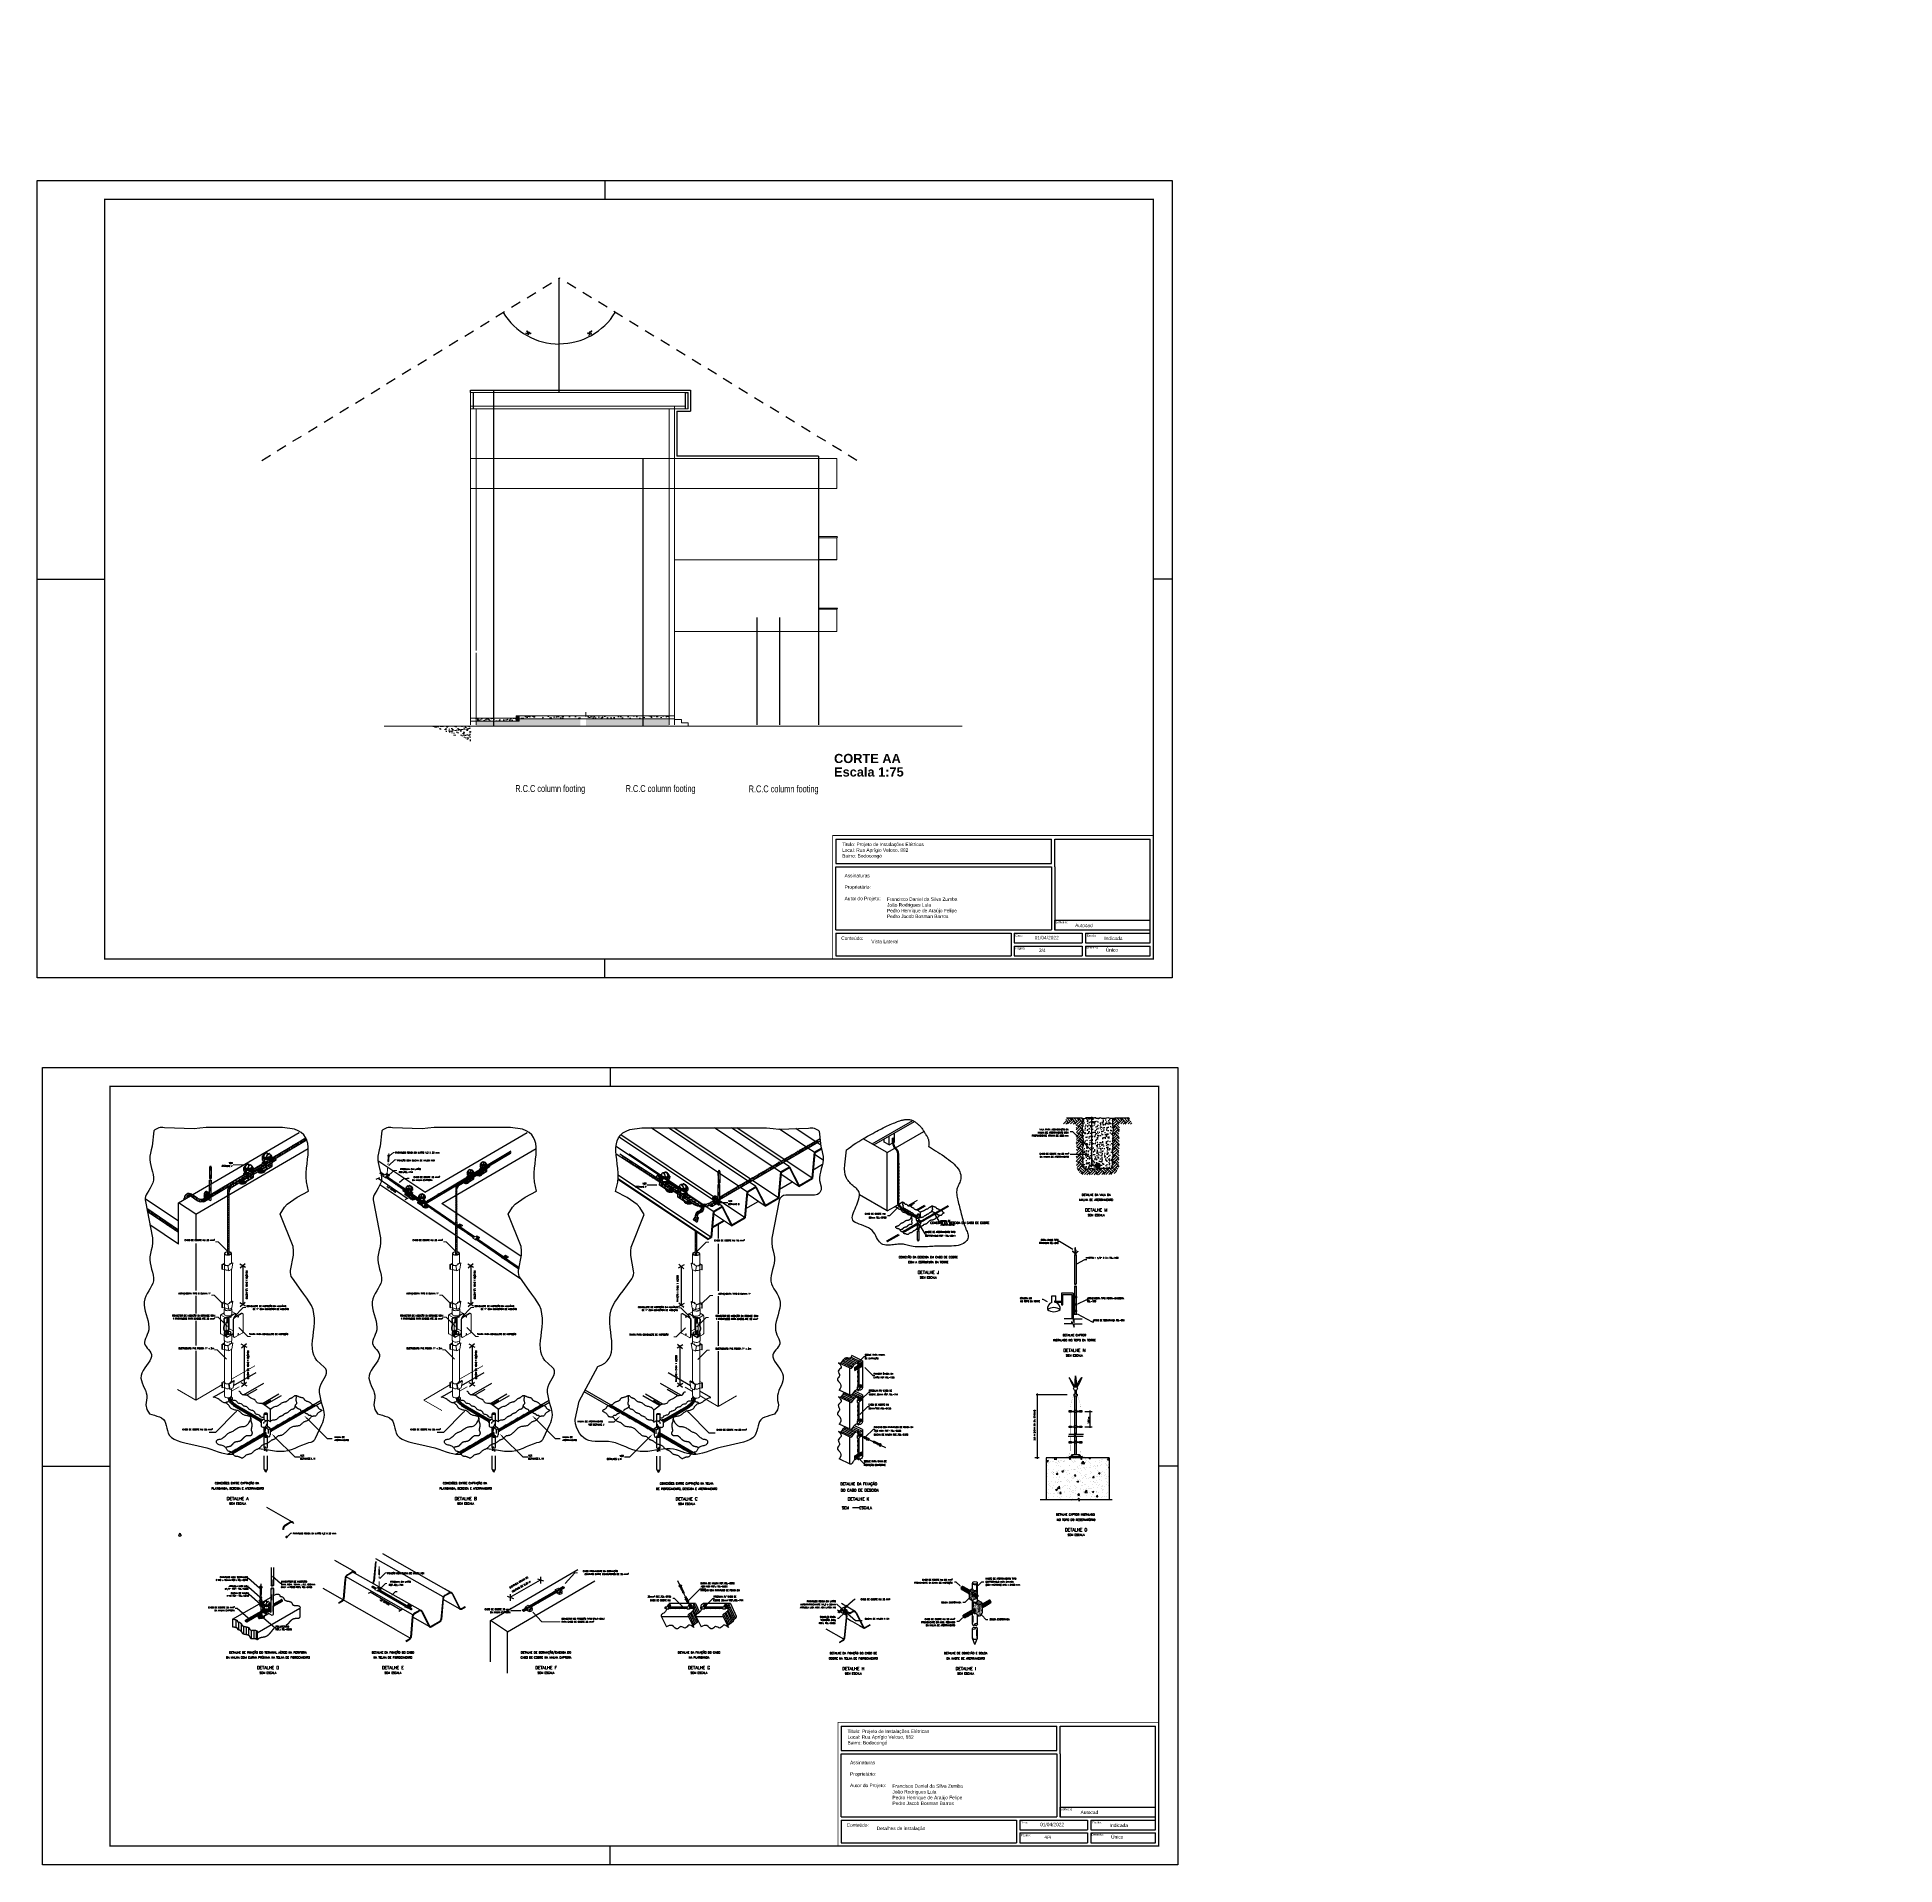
# Model space of a CAD drawing. Header units: millimetres. Extents: x 4236 to 4463, y 1839 to 1973.
# Drawn here: x 4326.3 to 4463.2, y 1838.7 to 1973.3 of the extents above; entities that cross this region are included whole.
import ezdxf
from ezdxf.enums import TextEntityAlignment as Align

# ---------------------------------------------------------------- set-up
doc = ezdxf.new("R2010")
doc.units = ezdxf.units.MM
for name, pattern in [('ACAD_ISO04W100', [30, 24, -3, 0, -3]), ('DASHDOT', [1, 0.5, -0.25, 0, -0.25]), ('DASHED2', [9.525, 6.35, -3.175]), ('DASHEDX2', [1.5, 1, -0.5]), ('JIS_02_0.7', [1.35, 0.75, -0.6])]:
    doc.linetypes.add(name, pattern=pattern)
doc.layers.get('0').update_dxf_attribs({"lineweight": 25})
for name, color, linetype in [('2', 2, 'Continuous'), ('C01', 1, 'Continuous'), ('C02', 42, 'Continuous'), ('C025', 42, 'Continuous'), ('C03', 7, 'Continuous'), ('C04', 5, 'Continuous'), ('C05', 4, 'Continuous'), ('DASHDOT', 1, 'DASHDOT'), ('INTERRUPTORES', 1, 'Continuous'), ('PARA-RAIOS', 7, 'Continuous'), ('TEXTO2', 7, 'Continuous'), ('Área protegida', 250, 'JIS_02_0.7')]:
    doc.layers.add(name, color=color, linetype=linetype)
for name, color, linetype, lineweight in [('C-Paredes-Acessorios', 20, 'Continuous', 5), ('C-Texto', 4, 'Continuous', 9), ('Cabo 16 mm²', 1, 'Continuous', 20), ('Cabo 35 mm²', 10, 'ACAD_ISO04W100', 40), ('Captores', 3, 'Continuous', 25)]:
    doc.layers.add(name, color=color, linetype=linetype, lineweight=lineweight)
doc.styles.add('100CL', font='romans.shx', dxfattribs={"height": 25})
doc.styles.add('140CL', font='romans.shx', dxfattribs={"height": 100})
doc.styles.add('80CL', font='romans.shx', dxfattribs={"height": 2})
doc.styles.add('BOLD', font='arialbd.ttf')
doc.styles.add('COTAS', font='romans.shx', dxfattribs={"width": 0.75})
doc.styles.add('RomanS', font='romans.shx')
doc.styles.add('sr', font='swisscl.ttf', dxfattribs={"height": 25})
doc.styles.get("Standard").update_dxf_attribs({"font": 'arial.ttf'})
doc.dimstyles.new('COTAS_100', dxfattribs={"dimscale": 100, "dimtxt": 0.002, "dimasz": 0.0008, "dimexe": 0.0007, "dimexo": 0.004, "dimgap": 0.001, "dimtad": 1, "dimzin": 4, "dimdsep": 46, "dimtxsty": 'COTAS', "dimblk1": 'ARCHTICK', "dimblk2": 'ARCHTICK', "dimsah": 1, "dimcen": 0.003, "dimdle": 0.0007, "dimaunit": 1, "dimadec": 0, "dimazin": 0, "dimtfac": 1, "dimtix": 1, "dimtmove": 0, "dimatfit": 3, "dimldrblk": 'ARCHTICK', "dimfxl": 1, "dimtolj": 1, "dimtzin": 0, "dimarcsym": 0})
pattern_1 = [(37.5, (3837.29474, 1357.2553), (-0.01061606, 0.32472121), [0, -0.25616055, 0, -0.28649536, 0, -0.273855855]), (7.5, (3837.29474, 1357.2553), (0.2982546, 0.4756069), [0, -0.13819188, 0, -0.23088155, 0, -0.08847651]), (327.5, (3837.08745, 1357.2553), (0.52481599, 0.0009537), [0, -0.08426334, 0, -0.30334802, 0, -0.3960377]), (317.5, (3837.08745, 1357.2553), (0.50661254, 0.14791175), [0, -0.04213167, 0, -0.19886148, 0, -0.22751102])]
pattern_2 = [(45, (4351.302305, 1862.902506), (-0.013258252, 0.013258252), [])]
pattern_3 = [(129.8500213, (3942.218091, 2075.444899), (0.002769683092, 0.0023117125), [])]
pattern_4 = [(129.8500213, (3943.5331967, 2074.5315462), (0.002769683092, 0.0023117125), [])]
pattern_5 = [(45, (4368.103399, 1862.902506), (-0.013258252, 0.013258252), [])]
pattern_6 = [(129.8500213, (4078.481755, 2019.4995765), (0.001938778165, 0.00161819875), [])]
pattern_7 = [(129.8500213, (4079.402329, 2018.8602296), (0.001938778165, 0.00161819875), [])]
pattern_8 = [(47.7096218, (4638.77499, 2005.0720148), (-0.001868117953, 0.001699283168), [])]
pattern_9 = [(47.7096218, (4639.721952, 2005.6715844), (-0.001868117953, 0.001699283168), [])]
pattern_10 = [(132, (4372.9966916, 1884.7900814), (0.0026810086, 0.002413991), [])]
pattern_11 = [(132, (4374.3451363, 1883.9267084), (0.0026810086, 0.002413991), [])]
pattern_12 = [(135, (4363.99298, 1862.877445), (0.013258252, 0.013258252), [])]
pattern_13 = [(0, (0, 0), (0, 6.985), [5.08, -1.905]), (90, (0, 0), (-6.985, 4e-16), [5.08, -1.905])]

# ---------------------------------------------------------------- blocks, each defined once
blk = doc.blocks.new('_ArchTick')
at = {"color": 0, "linetype": 'ByBlock', "const_width": 0.15}
blk.add_lwpolyline([(-0.5, -0.5), (0.5, 0.5)], dxfattribs=at)
blk = doc.blocks.new('*D80')
at = {"layer": 'Captores', "color": 0, "lineweight": -2, "transparency": 16777216}
blk.add_arc((4364.81, 1955.58), 4.86, 211.5, 270, dxfattribs=at)
at = {"layer": 'Defpoints', "color": 0, "transparency": 16777216}
for p in [(4364.81, 1955.58), (4364.81, 1955.58), (4361.75, 1951.81), (4364.81, 1947.16), (4342.88, 1942.14)]:
    blk.add_point(p, dxfattribs=at)
at = {"layer": 'Captores', "color": 0, "lineweight": -2, "transparency": 16777216, "xscale": 0.08, "yscale": 0.08, "zscale": 0.08}
for p, rotation in [((4360.67, 1953.05), 121.4999999999984), ((4364.81, 1950.73), 359.9999999999977)]:
    blk.add_blockref('_ArchTick', p, dxfattribs=dict(at, rotation=rotation))
at = {"layer": 'Captores', "color": 0, "transparency": 16777216, "insert": (4362.53, 1951.52), "char_height": 0.2, "attachment_point": 5, "rotation": 330.75, "style": 'COTAS'}
blk.add_mtext('\\A1;59°', dxfattribs=at)
blk = doc.blocks.new('*D81')
at = {"layer": 'Captores', "color": 0, "lineweight": -2, "transparency": 16777216}
blk.add_arc((4364.81, 1955.58), 4.84, 270, 328.5, dxfattribs=at)
at = {"layer": 'Defpoints', "color": 0, "transparency": 16777216}
for p in [(4364.81, 1955.58), (4364.81, 1955.58), (4366.43, 1951.02), (4364.81, 1947.16), (4386.74, 1942.14)]:
    blk.add_point(p, dxfattribs=at)
at = {"layer": 'Captores', "color": 0, "lineweight": -2, "transparency": 16777216, "xscale": 0.08, "yscale": 0.08, "zscale": 0.08}
for p, rotation in [((4368.94, 1953.05), 58.50000000000148), ((4364.81, 1950.74), 180.000000000002)]:
    blk.add_blockref('_ArchTick', p, dxfattribs=dict(at, rotation=rotation))
at = {"layer": 'Captores', "color": 0, "transparency": 16777216, "insert": (4367.08, 1951.53), "char_height": 0.2, "attachment_point": 5, "rotation": 29.25, "style": 'COTAS'}
blk.add_mtext('\\A1;59°', dxfattribs=at)
blk = doc.blocks.new('A$C251B1D1C')
at = {"layer": 'C01'}
for p, q in [((0.62, 2.26), (0.62, 2.52)), ((0.63, 2.29), (0.63, 2.51)), ((0.64, 2.29), (0.64, 2.49)), ((0.7, 1.71), (0.7, 1.96)), ((0.7, 1.59), (0.7, 1.34)), ((0.71, 1.72), (0.71, 1.97)), ((0.71, 1.58), (0.71, 1.33)), ((0.72, 1.72), (0.72, 1.98)), ((0.72, 1.58), (0.72, 1.32)), ((0.61, 0.23), (0.51, 0.29)), ((0.61, 0.22), (0.52, 0.28)), ((0.61, 0.21), (0.53, 0.26)), ((0.62, 1.04), (0.62, 0.78)), ((0.63, 1.01), (0.63, 0.79)), ((0.64, 1.01), (0.64, 0.8)), ((0.7, 0.27), (0.7, 0.51)), ((0.71, 0.27), (0.71, 0.53)), ((0.72, 0.28), (0.72, 0.54))]:
    blk.add_line(p, q, dxfattribs=at)
for centre, major_axis, ratio, start_param, end_param in [((0.39, 0.62), (-0.142, 0), 0.509483, 0.108302, 0.312482), ((0.39, 0.63), (-0.142, 0), 0.509483, 0.135721, 0.320186), ((0.39, 0.63), (-0.142, 0), 0.509483, 0.162659, 0.330832), ((0.39, 0.64), (-0.142, 0), 0.509483, 0.186755, 0.348346), ((0.39, 0.62), (-0.142, 0), 0.509483, 0.079835, 0.29756), ((0.39, 0.62), (-0.142, 0), 0.509483, 0.13463, 0.312482), ((0.39, 0.61), (-0.142, 0), 0.509483, 0.077564, 0.266985), ((0.39, 0.61), (-0.142, 0), 0.509483, 0.131413, 0.312096), ((0.39, 0.6), (-0.142, 0), 0.509483, 0.160032, 0.218605), ((0.39, 0.44), (-0.142, 0), 0.509483, 0.069242, 0.225576), ((0.39, 0.45), (-0.142, 0), 0.509483, 0.123954, 0.278336), ((0.39, 0.44), (-0.142, 0), 0.509483, 0.007902, 0.174993), ((0.39, 0.63), (-0.142, 0), 0.509483, 1.350786, 3.211035), ((0.39, 0.63), (-0.142, 0), 0.509483, 1.36577, 3.211035), ((0.39, 0.62), (-0.142, 0), 0.509483, 1.342081, 3.211035), ((0.39, 0.62), (-0.142, 0), 0.509483, 1.364905, 3.211035), ((0.39, 0.61), (-0.142, 0), 0.509483, 1.339988, 3.211035), ((0.39, 0.6), (-0.142, 0), 0.509483, 1.365397, 3.211035), ((0.39, 0.61), (-0.142, 0), 0.509483, 1.364571, 3.211035), ((0.39, 0.61), (-0.142, 0), 0.509483, 1.339393, 3.211035), ((0.39, 0.6), (-0.142, 0), 0.509483, 1.3399, 2.631976), ((0.39, 0.59), (-0.142, 0), 0.509483, 1.365112, 2.208576), ((0.39, 0.43), (-0.142, 0), 0.509483, 1.339274, 3.204953), ((0.39, 0.43), (-0.142, 0), 0.509483, 1.365307, 3.2264), ((0.39, 0.42), (-0.142, 0), 0.509483, 1.346207, 3.211035), ((0.39, 0.41), (-0.142, 0), 0.509483, 1.374794, 3.211035), ((0.39, 0.42), (-0.142, 0), 0.509483, 1.365189, 3.211035), ((0.39, 0.41), (-0.142, 0), 0.509483, 1.374794, 3.211035), ((0.39, 0.45), (-0.142, 0), 0.509483, 1.365656, 1.941318), ((0.39, 0.44), (-0.142, 0), 0.509483, 1.340365, 2.083943), ((0.39, 0.44), (-0.142, 0), 0.509483, 1.364893, 2.204381), ((0.48, 0.29), (0.0948, 0.0948), 1, 1.896336, 1.909399), ((0.39, 0.64), (-0.142, 0), 0.509483, 1.391581, 3.222543), ((0.39, 0.64), (-0.142, 0), 0.509483, 1.943295, 3.141593), ((0.39, 0.44), (-0.142, 0), 0.509483, 2.363268, 3.173489), ((0.39, 0.44), (-0.142, 0), 0.509483, 2.424057, 3.109817), ((0.51, 0.47), (-0.0615, 0.0615), 1, 3.176995, 3.69676), ((0.7, 0.41), (-0.104, 0.104), 1, -0.09291, 0.139082), ((0.73, 0.44), (-0.0948, 0.0948), 1, 0.325539, 0.682194), ((0.73, 0.45), (0.0895, 0.0895), 1, 1.915996, 1.950007), ((0.56, 0.49), (-0.0615, 0.0615), 1, 3.086024, 3.295073)]:
    blk.add_ellipse(centre, major_axis=major_axis, ratio=ratio, start_param=start_param, end_param=end_param, dxfattribs=at)
at = {"layer": 'C02'}
for p, q in [((0.67, 2.65), (0.61, 2.54)), ((0.61, 2.54), (0.61, 1.72)), ((0.61, 1.72), (0.62, 1.71)), ((0.61, 1.72), (0.62, 1.72)), ((0.61, 1.58), (0.62, 1.59)), ((0.61, 0.2), (0.61, 1.58)), ((0.61, 1.58), (0.62, 1.57)), ((0.62, 1.72), (0.63, 1.73)), ((0.62, 1.71), (0.63, 1.7)), ((0.62, 1.59), (0.63, 1.6)), ((0.62, 1.57), (0.63, 1.57)), ((0.63, 1.73), (0.64, 1.73)), ((0.63, 1.73), (0.63, 1.73)), ((0.63, 1.7), (0.64, 1.69)), ((0.63, 1.6), (0.64, 1.6)), ((0.63, 1.57), (0.64, 1.57)), ((0.63, 1.57), (0.63, 1.57)), ((0.64, 1.73), (0.65, 1.73)), ((0.64, 1.69), (0.65, 1.69)), ((0.64, 1.6), (0.65, 1.61)), ((0.64, 1.57), (0.65, 1.57)), ((0.65, 1.73), (0.66, 1.72)), ((0.65, 1.69), (0.66, 1.7)), ((0.65, 1.69), (0.65, 1.69)), ((0.65, 1.61), (0.66, 1.6)), ((0.65, 1.61), (0.65, 1.61)), ((0.65, 1.57), (0.66, 1.58)), ((0.66, 1.72), (0.67, 1.71)), ((0.66, 1.7), (0.67, 1.7)), ((0.66, 1.6), (0.67, 1.6)), ((0.66, 1.58), (0.67, 1.59)), ((0.67, 2.65), (0.73, 2.54)), ((0.67, 1.7), (0.67, 1.71)), ((0.67, 1.6), (0.67, 1.59)), ((0.73, 2.54), (0.73, 1.72)), ((0.73, 0.17), (0.73, 1.58)), ((0, 0.07), (0, 0.07)), ((0.06, 0.09), (0.06, 0.1)), ((0.1, 0.12), (0.1, 0.11)), ((0.12, 0.14), (0.11, 0.13)), ((0.15, 0.11), (0.11, 0.13)), ((0.16, 0.11), (0.12, 0.14)), ((0.16, 0.11), (0.12, 0.14)), ((0.12, 0.14), (0.12, 0.14)), ((0.15, 0.11), (0.15, 0.1)), ((0.16, 0.11), (0.15, 0.1)), ((0.16, 0.11), (0.16, 0.11)), ((0.17, 0.12), (0.17, 0.11)), ((0.2, 0.33), (0.2, 0.34)), ((0.22, 0.1), (0.22, 0.1)), ((0.23, 0.02), (0.5, 0.17)), ((0.23, 0.04), (0.4, 0.14)), ((0.24, 0.33), (0.24, 0.34)), ((0.25, 0.61), (0.25, 0.6)), ((0.26, 0.59), (0.26, 0.6)), ((0.4, 0.14), (0.26, 0.22)), ((0.35, 0.26), (0.35, 0.32)), ((0.36, 0.56), (0.36, 0.56)), ((0.36, 0.56), (0.36, 0.55)), ((0.36, 0.55), (0.36, 0.55)), ((0.36, 0.55), (0.36, 0.54)), ((0.36, 0.54), (0.36, 0.54)), ((0.36, 0.54), (0.36, 0.54)), ((0.36, 0.54), (0.36, 0.53)), ((0.36, 0.52), (0.36, 0.54)), ((0.36, 0.53), (0.36, 0.53)), ((0.36, 0.53), (0.36, 0.52)), ((0.36, 0.52), (0.36, 0.52)), ((0.36, 0.38), (0.36, 0.37)), ((0.36, 0.38), (0.36, 0.36)), ((0.36, 0.38), (0.36, 0.38)), ((0.36, 0.37), (0.36, 0.37)), ((0.36, 0.37), (0.36, 0.36)), ((0.36, 0.36), (0.36, 0.36)), ((0.36, 0.36), (0.36, 0.35)), ((0.36, 0.36), (0.36, 0.34)), ((0.36, 0.35), (0.36, 0.35)), ((0.36, 0.35), (0.36, 0.35)), ((0.36, 0.34), (0.36, 0.33)), ((0.4, 0.14), (0.4, 0.24)), ((0.41, 0.67), (0.41, 0.7)), ((0.42, 0.68), (0.42, 0.7)), ((0.61, 0.11), (0.46, 0.19)), ((0.61, 0.24), (0.52, 0.29)), ((0.58, 0.41), (0.61, 0.43)), ((0.59, 0.51), (0.61, 0.52)), ((0.59, 0.25), (0.59, 0.35))]:
    blk.add_line(p, q, dxfattribs=at)
for points in [[(0.73, 1.72), (0.72, 1.71), (0.71, 1.7), (0.7, 1.7), (0.7, 1.7), (0.69, 1.7), (0.68, 1.7), (0.67, 1.71), (0.67, 1.71)], [(0.73, 1.58), (0.72, 1.59), (0.71, 1.59), (0.7, 1.6), (0.7, 1.6), (0.69, 1.6), (0.68, 1.6), (0.67, 1.59), (0.67, 1.59)]]:
    blk.add_lwpolyline(points, dxfattribs=at)
for centre, major_axis, ratio, start_param, end_param in [((0.67, 2.54), (0.0562, 0), 0.5774, 3.141593, 6.283185), ((0.14, 0.07), (-0.14, 0), 0.509483, 0.062194, 2.273597), ((0.14, 0.1), (-0.14, 0), 0.509483, 0.317034, 2.236786), ((0.14, 0.11), (-0.08, 0.0002), 0.509483, 0.013557, 4.826185), ((0.14, 0.1), (-0.08, 0.0002), 0.509483, 0.109984, 3.090012), ((0.14, 0.11), (-0.059, 0), 0.498339, -0.112226, 4.965206), ((0.14, 0.11), (-0.059, 0), 0.500279, -0.126962, 3.266216), ((0.13, 0.12), (-0.0386, 0), 0.500279, -0.290469, 2.073989), ((0.13, 0.11), (-0.0355, 0), 0.500279, 0.273514, 2.950815), ((0.13, 0.12), (0.0386, 0), 0.500279, -0.638232, 1.987095), ((0.17, 0.38), (-0.0387, 0.0387), 1, 2.994462, 3.47475), ((0.43, 0.59), (-0.128, 0.128), 1, -0.352246, 0.628516), ((0.34, 0.65), (0.062, 0.106), 0.509483, -0.753557, 2.340413), ((0.67, 0), (-0.318, 0.318), 1, -0.048127, -0.016488), ((0.71, 0.46), (-0.273, 0.273), 1, 1.144833, 1.385304), ((0.45, 0.6), (0.065, 0.11), 0.529306, 0.834314, 2.464238), ((0.45, 0.6), (0.062, 0.106), 0.509483, -0.313841, 2.182721), ((0.71, -0.08), (0.318, 0.318), 1, 1.059477, 1.554308), ((0.48, 0.64), (-0.0498, 0.0498), 1, -0.952345, -0.217115), ((0.5, 0.24), (0.0296, 0.0506), 0.500449, -0.229183, 3.433774), ((0.46, 0.65), (-0.0536, 0.0536), 1, 3.817853, 4.497942), ((0.66, 0.03), (-0.298, 0.298), 1, -0.511747, -0.484522), ((0.91, 0.57), (-0.273, 0.273), 1, 1.144833, 1.385304), ((0.65, 0.17), (-0.0535, 0.0535), 1, 1.849081, 3.915218)]:
    blk.add_ellipse(centre, major_axis=major_axis, ratio=ratio, start_param=start_param, end_param=end_param, dxfattribs=at)
blk.add_open_spline([(0.26, 0.6), (0.26, 0.6), (0.27, 0.62), (0.27, 0.64), (0.28, 0.66), (0.3, 0.69), (0.32, 0.71), (0.33, 0.73), (0.35, 0.74), (0.36, 0.75), (0.37, 0.75), (0.38, 0.75), (0.39, 0.75), (0.4, 0.75), (0.4, 0.74), (0.41, 0.74), (0.41, 0.73), (0.41, 0.72), (0.41, 0.71), (0.41, 0.7)], degree=3, knots=[3.942773, 3.942773, 3.942773, 3.942773, 4.152047, 4.373331, 4.607258, 4.841184, 5.075111, 5.298225, 5.504103, 5.689757, 5.855803, 6.005181, 6.14422, 6.28326, 6.422299, 6.561339, 6.707536, 6.872139, 7.036742, 7.036742, 7.036742, 7.036742], dxfattribs=at)
at = {"layer": 'C025'}
for p, q in [((0.2, 0.6), (0.2, 0.51)), ((0.21, 0.34), (0.2, 0.33)), ((0.2, 0.33), (0.2, 0.3)), ((0.29, 0.71), (0.21, 0.61)), ((0.29, 0.39), (0.21, 0.5)), ((0.26, 0.43), (0.22, 0.41)), ((0.22, 0.41), (0.22, 0.36)), ((0.25, 0.57), (0.25, 0.56)), ((0.29, 0.59), (0.26, 0.6)), ((0.26, 0.6), (0.26, 0.6)), ((0.31, 0.72), (0.3, 0.72)), ((0.3, 0.47), (0.3, 0.38)), ((0.31, 0.54), (0.34, 0.56)), ((0.36, 0.38), (0.31, 0.35)), ((0.48, 0.38), (0.31, 0.38)), ((0.31, 0.35), (0.31, 0.3)), ((0.36, 0.33), (0.31, 0.3)), ((0.36, 0.54), (0.34, 0.56)), ((0.34, 0.27), (0.35, 0.27)), ((0.37, 0.25), (0.36, 0.24)), ((0.36, 0.24), (0.36, 0.2)), ((0.37, 0.21), (0.36, 0.2)), ((0.37, 0.25), (0.37, 0.21)), ((0.42, 0.72), (0.48, 0.72)), ((0.58, 0.5), (0.49, 0.39)), ((0.49, 0.47), (0.49, 0.38)), ((0.5, 0.71), (0.5, 0.71)), ((0.53, 0.67), (0.58, 0.61)), ((0.53, 0.43), (0.59, 0.46)), ((0.58, 0.6), (0.58, 0.51)), ((0.59, 0.51), (0.58, 0.5)), ((0.59, 0.51), (0.59, 0.46)), ((0.61, 0.39), (0.59, 0.38)), ((0.59, 0.38), (0.59, 0.34)), ((0.61, 0.35), (0.59, 0.34)), ((0.61, 0.39), (0.61, 0.35))]:
    blk.add_line(p, q, dxfattribs=at)
for centre, major_axis, ratio, start_param, end_param in [((0.22, 0.6), (0.0133, 0.0133), 1, 1.69796, 2.35409), ((-0.04, 0.31), (0.262, 0.262), 1, 5.939868, 6.363757), ((0.22, 0.51), (-0.0133, 0.0133), 1, 0.783294, 1.439424), ((0.34, 0.48), (0.144, 0.144), 1, 3.162263, 3.375792), ((0.29, 0.37), (0.0816, 0.0816), 1, 3.052481, 3.175108), ((0.39, 0.61), (-0.166, 0), 0.675841, -0.84116, 3.704953), ((0.18, 0.25), (-0.0669, 0.0669), 1, 4.694536, 5.179232), ((0.35, 0.52), (-0.125, 0.125), 1, 1.514498, 2.146485), ((0.26, 0.39), (-0.0407, 0.0407), 1, 1.418724, 1.911975), ((0.27, 0.58), (-0.0204, 0), 0.509483, -0.372954, 0.916084), ((0.27, 0.57), (-0.0204, 0), 0.509483, -0.235087, 0.916084), ((0.26, 0.31), (-0.0191, 0.0332), 0.509483, 4.555687, 6.604353), ((0.39, 0.61), (-0.143, 0), 0.622287, -0.242315, 0.235781), ((0.27, 0.57), (0.0182, 0.0182), 1, 0.659898, 1.810703), ((0.28, 0.55), (-0.0209, 0.0209), 1, -0.820926, 0.200557), ((0.27, 0.52), (0.0292, 0.0292), 1, 5.92605, 7.509487), ((0.39, 0.61), (-0.143, 0), 0.622287, 0.472339, 3.276001), ((0.39, 0.61), (-0.135, 0), 0.598456, 0.089321, 0.207268), ((0.24, 0.47), (0.0913, 0.0913), 1, 0.137221, 0.531235), ((0.39, 0.61), (-0.135, 0), 0.598456, 0.521118, 1.327997), ((0.27, 0.47), (0.0791, 0.0791), 1, 0.131512, 0.684097), ((0.32, 0.36), (-0.0385, 0.0385), 1, 1.63303, 2.25659), ((0.22, 0.16), (0.0708, 0.0708), 1, 6.16587, 6.374336), ((0.3, 0.7), (-0.0133, 0.0133), 1, -0.787502, 0.127164), ((0.31, 0.4), (-0.0133, 0.0133), 1, 1.439424, 2.35409), ((0.39, 0.26), (0.166, 0.166), 1, 0.365135, 1.201453), ((0.37, 0.31), (-0.0826, 0.0826), 1, 1.678258, 2.230597), ((0.33, 0.36), (0.0753, 0.0753), 1, 3.73293, 3.828598), ((0.37, 0.36), (0.0896, 0.0896), 1, 3.475274, 3.79159), ((0.3, 0.15), (-0.083, 0.083), 1, -1.427671, -1.104346), ((0.39, 0.61), (-0.166, 0), 0.675841, 4.2908, 4.546748), ((0.48, 0.7), (-0.0133, 0.0133), 1, 4.581017, 5.495683), ((0.48, 0.4), (0.0133, 0.0133), 1, 3.924887, 4.839553), ((0.82, 0.31), (-0.262, 0.262), 1, -0.084781, 0.339108), ((0.57, 0.44), (-0.0167, 0.0167), 1, 1.276782, 2.346703), ((0.61, 0.51), (0.0896, 0.0896), 1, 3.575361, 3.79159), ((0.53, 0.31), (0.0806, 0.0806), 1, 0.057758, 0.468712), ((0.56, 0.6), (-0.0133, 0.0133), 1, 3.924887, 4.581017), ((0.45, 0.39), (-0.125, 0.125), 1, 4.656091, 4.689457), ((0.56, 0.51), (0.0133, 0.0133), 1, 4.839553, 5.495683), ((0.61, 0.47), (0.0908, 0.0908), 1, 3.771974, 3.790377)]:
    blk.add_ellipse(centre, major_axis=major_axis, ratio=ratio, start_param=start_param, end_param=end_param, dxfattribs=at)
blk = doc.blocks.new('A$C2D186BC3')
at = {"layer": 'C02', "lineweight": 0}
for p, q in [((0, 0.06), (0, 0.03)), ((0.01, 0.04), (0.09, 0.09)), ((0.01, 0.03), (0.09, 0.08)), ((0.01, 0.04), (0.01, 0.03)), ((0.01, 0.03), (0.03, 0.02)), ((0.03, 0.03), (0.11, 0.08)), ((0.03, 0.03), (0.03, 0.02)), ((0.09, 0.09), (0.09, 0.08)), ((0.09, 0.08), (0.11, 0.07)), ((0.13, 0.06), (0.13, 0.03))]:
    blk.add_line(p, q, dxfattribs=at)
for points in [[(0.09, 0.09, 0.016409), (0.09, 0.09, 0.051099), (0.06, 0.09, 0.051099), (0.04, 0.09, 0.064948), (0.02, 0.08, 0.104203), (0, 0.07, 0.174705), (0, 0.06, 0.174705), (0, 0.05, 0.06738), (0.01, 0.04, 0.064948)], [(0, 0.03, 0.174705), (0, 0.02, 0.104203), (0.02, 0.01, 0.064948), (0.04, 0, 0.051099), (0.06, 0, 0.051099), (0.09, 0, 0.064948), (0.11, 0.01, 0.104203), (0.12, 0.02, 0.174705), (0.13, 0.03, 0.174705)], [(0.03, 0.03, 0.016409), (0.04, 0.03, 0.051099), (0.06, 0.03, 0.051099), (0.09, 0.03, 0.064948), (0.11, 0.04, 0.104203), (0.12, 0.05, 0.174705), (0.13, 0.06, 0.174705)], [(0.13, 0.06, 0.174705), (0.12, 0.07, 0.06738), (0.11, 0.08, 0.064948)]]:
    blk.add_lwpolyline(points, format="xyb", dxfattribs=at)
blk = doc.blocks.new('*X82')
at = {"color": 0}
for p, q in [((221.6, 187.7), (221.7, 187.7)), ((221.6, 187.6), (221.8, 187.6)), ((221.6, 187.6), (221.7, 187.6)), ((221.6, 187.5), (222.6, 187.5)), ((221.6, 187.5), (222.6, 187.5)), ((221.6, 187.5), (222.6, 187.5)), ((221.6, 187.4), (222.6, 187.4)), ((221.6, 187.4), (222.6, 187.4)), ((222, 187.6), (222.3, 187.6)), ((222, 187.6), (222.2, 187.6)), ((222.1, 187.7), (222.1, 187.7)), ((222.1, 187.7), (222.1, 187.7)), ((222.5, 187.6), (222.6, 187.6)), ((222.5, 187.6), (222.6, 187.6)), ((222.6, 187.7), (222.6, 187.7))]:
    blk.add_line(p, q, dxfattribs=at)
blk = doc.blocks.new('*X83')
at = {"color": 0}
for p, q in [((57053, 22446), (57053, 22446)), ((57078, 22014), (57078, 22014)), ((57175, 22154), (57175, 22154)), ((57286, 22041), (57286, 22041)), ((57344, 22046), (57344, 22046)), ((57538, 22377), (57538, 22377)), ((57594, 22071), (57594, 22071)), ((57611, 22084), (57611, 22084)), ((57936, 22012), (57936, 22012)), ((58010, 21944), (58010, 21944)), ((58076, 22442), (58076, 22442)), ((58154, 22155), (58154, 22155)), ((58363, 22183), (58363, 22183)), ((58421, 22156), (58421, 22156)), ((58589, 22049), (58589, 22049)), ((58641, 22085), (58641, 22085)), ((58688, 22226), (58688, 22226)), ((59139, 22363), (59139, 22363)), ((59212, 22295), (59212, 22295)), ((59231, 22297), (59231, 22297)), ((59439, 22325), (59439, 22325)), ((59560, 21977), (59560, 21977)), ((59664, 22080), (59664, 22080)), ((59666, 22158), (59666, 22158)), ((59765, 22367), (59765, 22367)), ((59835, 22051), (59835, 22051)), ((60308, 22439), (60308, 22439)), ((60744, 22119), (60744, 22119)), ((60763, 22328), (60763, 22328)), ((60912, 22161), (60912, 22161)), ((61081, 22053), (61081, 22053)), ((61161, 21963), (61161, 21963)), ((61791, 22132), (61791, 22132)), ((62158, 22163), (62158, 22163)), ((62326, 22055), (62326, 22055)), ((62363, 22314), (62363, 22314)), ((62437, 22246), (62437, 22246)), ((62785, 21927), (62785, 21927)), ((62815, 22127), (62815, 22127)), ((57028, 20656), (57028, 20656)), ((57078, 21676), (57078, 21676)), ((57103, 20905), (57103, 20905)), ((57128, 20134), (57128, 20134)), ((57155, 21274), (57155, 21274)), ((57447, 21027), (57447, 21027)), ((57498, 21152), (57498, 21152)), ((57554, 20910), (57554, 20910)), ((57619, 21301), (57619, 21301)), ((57627, 20842), (57627, 20842)), ((57644, 20530), (57644, 20530)), ((57655, 21054), (57655, 21054)), ((57667, 21045), (57667, 21045)), ((57821, 20151), (57821, 20151)), ((57951, 21659), (57951, 21659)), ((57975, 20523), (57975, 20523)), ((57980, 21097), (57980, 21097)), ((58101, 21671), (58101, 21671)), ((58126, 20900), (58126, 20900)), ((58152, 20129), (58152, 20129)), ((58274, 20658), (58274, 20658)), ((58349, 20110), (58349, 20110)), ((58358, 21625), (58358, 21625)), ((58373, 20158), (58373, 20158)), ((58447, 20091), (58447, 20091)), ((58523, 21168), (58523, 21168)), ((58666, 21314), (58666, 21314)), ((58691, 20543), (58691, 20543)), ((58731, 21196), (58731, 21196)), ((58744, 21154), (58744, 21154)), ((58756, 21261), (58756, 21261)), ((58830, 21193), (58830, 21193)), ((58892, 20181), (58892, 20181)), ((58912, 21047), (58912, 21047)), ((59057, 21239), (59057, 21239)), ((59067, 20153), (59067, 20153)), ((59100, 20209), (59100, 20209)), ((59178, 20874), (59178, 20874)), ((59182, 21710), (59182, 21710)), ((59197, 21662), (59197, 21662)), ((59207, 20939), (59207, 20939)), ((59232, 20168), (59232, 20168)), ((59425, 20251), (59425, 20251)), ((59520, 20660), (59520, 20660)), ((59576, 20509), (59576, 20509)), ((59600, 21310), (59600, 21310)), ((59650, 20442), (59650, 20442)), ((59689, 21309), (59689, 21309)), ((59714, 20538), (59714, 20538)), ((59808, 21337), (59808, 21337)), ((59958, 21612), (59958, 21612)), ((59969, 20323), (59969, 20323)), ((59989, 21157), (59989, 21157)), ((59998, 20123), (59998, 20123)), ((60032, 21544), (60032, 21544)), ((60133, 21380), (60133, 21380)), ((60158, 21049), (60158, 21049)), ((60177, 20350), (60177, 20350)), ((60229, 21723), (60229, 21723)), ((60254, 20952), (60254, 20952)), ((60279, 20182), (60279, 20182)), ((60312, 20155), (60312, 20155)), ((60380, 21225), (60380, 21225)), ((60442, 21664), (60442, 21664)), ((60502, 20393), (60502, 20393)), ((60677, 21452), (60677, 21452)), ((60765, 20662), (60765, 20662)), ((60770, 21348), (60770, 21348)), ((60778, 20860), (60778, 20860)), ((60795, 20577), (60795, 20577)), ((60852, 20793), (60852, 20793)), ((60885, 21479), (60885, 21479)), ((61045, 20465), (61045, 20465)), ((61200, 20474), (61200, 20474)), ((61210, 21522), (61210, 21522)), ((61235, 21895), (61235, 21895)), ((61235, 21159), (61235, 21159)), ((61252, 21718), (61252, 21718)), ((61254, 20492), (61254, 20492)), ((61277, 20947), (61277, 20947)), ((61302, 20177), (61302, 20177)), ((61404, 21051), (61404, 21051)), ((61558, 20157), (61558, 20157)), ((61579, 20535), (61579, 20535)), ((61583, 21576), (61583, 21576)), ((61598, 20109), (61598, 20109)), ((61688, 21666), (61688, 21666)), ((61753, 21594), (61753, 21594)), ((61817, 21361), (61817, 21361)), ((61842, 20591), (61842, 20591)), ((61962, 21621), (61962, 21621)), ((61981, 21212), (61981, 21212)), ((62011, 20665), (62011, 20665)), ((62055, 21144), (62055, 21144)), ((62122, 20606), (62122, 20606)), ((62287, 21664), (62287, 21664)), ((62330, 20634), (62330, 20634)), ((62332, 21757), (62332, 21757)), ((62357, 20986), (62357, 20986)), ((62383, 20216), (62383, 20216)), ((62403, 20825), (62403, 20825)), ((62481, 21161), (62481, 21161)), ((62649, 21054), (62649, 21054)), ((62656, 20677), (62656, 20677)), ((62801, 20460), (62801, 20460)), ((62804, 20160), (62804, 20160)), ((62830, 21735), (62830, 21735)), ((62840, 21357), (62840, 21357)), ((62865, 20586), (62865, 20586)), ((62874, 20393), (62874, 20393)), ((62934, 21669), (62934, 21669)), ((63038, 21763), (63038, 21763)), ((56947, 19925), (56947, 19925)), ((57067, 19039), (57067, 19039)), ((57107, 18911), (57107, 18911)), ((57154, 19364), (57154, 19364)), ((57171, 19807), (57171, 19807)), ((57179, 18593), (57179, 18593)), ((57245, 19740), (57245, 19740)), ((57272, 19968), (57272, 19968)), ((57316, 18938), (57316, 18938)), ((57351, 19654), (57351, 19654)), ((57593, 19421), (57593, 19421)), ((57641, 18981), (57641, 18981)), ((57669, 19759), (57669, 19759)), ((57674, 18652), (57674, 18652)), ((57695, 18989), (57695, 18989)), ((57815, 20039), (57815, 20039)), ((57990, 20043), (57990, 20043)), ((57991, 19056), (57991, 19056)), ((58024, 20067), (58024, 20067)), ((58065, 18988), (58065, 18988)), ((58144, 19149), (58144, 19149)), ((58177, 19359), (58177, 19359)), ((58184, 19052), (58184, 19052)), ((58202, 18588), (58202, 18588)), ((58313, 19041), (58313, 19041)), ((58392, 19080), (58392, 19080)), ((58413, 18670), (58413, 18670)), ((58597, 19656), (58597, 19656)), ((58716, 19773), (58716, 19773)), ((58718, 19123), (58718, 19123)), ((58742, 19002), (58742, 19002)), ((58795, 19772), (58795, 19772)), ((58920, 18655), (58920, 18655)), ((59193, 19407), (59193, 19407)), ((59235, 20045), (59235, 20045)), ((59257, 19398), (59257, 19398)), ((59261, 19194), (59261, 19194)), ((59267, 19340), (59267, 19340)), ((59282, 18627), (59282, 18627)), ((59390, 19151), (59390, 19151)), ((59469, 19222), (59469, 19222)), ((59559, 19044), (59559, 19044)), ((59615, 19021), (59615, 19021)), ((59740, 19768), (59740, 19768)), ((59765, 18997), (59765, 18997)), ((59794, 19264), (59794, 19264)), ((59843, 19658), (59843, 19658)), ((60013, 18656), (60013, 18656)), ((60087, 18588), (60087, 18588)), ((60166, 18657), (60166, 18657)), ((60304, 19411), (60304, 19411)), ((60329, 18640), (60329, 18640)), ((60338, 19336), (60338, 19336)), ((60396, 19758), (60396, 19758)), ((60469, 19691), (60469, 19691)), ((60481, 20048), (60481, 20048)), ((60546, 19363), (60546, 19363)), ((60635, 19153), (60635, 19153)), ((60706, 18349), (60706, 18349)), ((60804, 19046), (60804, 19046)), ((60817, 19372), (60817, 19372)), ((60820, 19807), (60820, 19807)), ((60845, 19036), (60845, 19036)), ((60871, 19406), (60871, 19406)), ((60915, 18376), (60915, 18376)), ((61088, 19661), (61088, 19661)), ((61216, 19007), (61216, 19007)), ((61240, 18419), (61240, 18419)), ((61289, 18939), (61289, 18939)), ((61327, 19406), (61327, 19406)), ((61353, 18635), (61353, 18635)), ((61411, 18659), (61411, 18659)), ((61414, 19478), (61414, 19478)), ((61622, 19505), (61622, 19505)), ((61637, 18620), (61637, 18620)), ((61672, 20042), (61672, 20042)), ((61727, 20050), (61727, 20050)), ((61783, 18490), (61783, 18490)), ((61867, 19820), (61867, 19820)), ((61881, 19156), (61881, 19156)), ((61892, 19049), (61892, 19049)), ((61948, 19548), (61948, 19548)), ((61991, 18518), (61991, 18518)), ((62020, 19723), (62020, 19723)), ((62050, 19048), (62050, 19048)), ((62316, 18561), (62316, 18561)), ((62334, 19663), (62334, 19663)), ((62408, 19445), (62408, 19445)), ((62418, 19358), (62418, 19358)), ((62433, 18674), (62433, 18674)), ((62491, 19619), (62491, 19619)), ((62492, 19290), (62492, 19290)), ((62657, 18661), (62657, 18661)), ((62699, 19647), (62699, 19647)), ((62840, 18972), (62840, 18972)), ((62860, 18632), (62860, 18632)), ((62890, 19815), (62890, 19815)), ((62915, 19044), (62915, 19044)), ((62972, 20052), (62972, 20052)), ((63024, 19690), (63024, 19690)), ((63068, 18660), (63068, 18660))]:
    blk.add_line(p, q, dxfattribs=at)
blk = doc.blocks.new('A$C76576F64')
at = {"layer": 'C01'}
for centre, major_axis, ratio, start_param, end_param in [((0.15, 0.07), (0.0941, 0.0941), 1, 2.042446, 2.200704), ((0.17, 0.05), (-0.0941, 0.0941), 1, 0.067734, 0.629907), ((0.04, 0.08), (0.0248, 0.0248), 1, 4.348838, 5.325341), ((0.21, 0.06), (-0.0948, 0.0948), 1, 0.325539, 0.682194), ((0.03, 0.12), (0.0615, 0.0615), 1, 4.421122, 5.267557), ((0.2, 0.07), (0.0895, 0.0895), 1, 1.299531, 1.950007), ((0.25, 0.09), (0.0948, 0.0948), 1, 1.896336, 2.25299), ((0.08, 0.14), (-0.0615, 0.0615), 1, 2.850325, 3.69676), ((0.25, 0.1), (0.0895, 0.0895), 1, 1.299531, 1.950007), ((0.29, 0.11), (0.0948, 0.0948), 1, 1.896336, 2.25299), ((0.12, 0.17), (-0.0615, 0.0615), 1, 2.850325, 3.69676), ((0.29, 0.12), (-0.0895, 0.0895), 1, -0.271265, 0.379211), ((0.34, 0.14), (0.0948, 0.0948), 1, 1.896336, 2.25299), ((0.16, 0.2), (-0.0615, 0.0615), 1, 2.850325, 3.69676), ((0.33, 0.14), (0.0895, 0.0895), 1, 1.466562, 1.950007), ((0.38, 0.16), (0.0948, 0.0948), 1, 1.835145, 2.25299), ((0.35, 0.36), (-0.133, 0.021), 0.856883, 2.856173, 3.199573), ((0.57, 0.32), (0.0614, -0.0616), 1, 2.850325, 3.69676), ((0.4, 0.38), (-0.111, 0.061), 0.960704, 2.73601, 3.240084), ((0.44, 0.4), (0.069, 0.107), 0.991935, 4.241793, 4.873719), ((0.39, 0.39), (-0.0949, -0.0947), 1, 1.896336, 2.25299), ((0.61, 0.35), (0.0614, -0.0616), 1, 2.850325, 3.69676), ((0.48, 0.43), (-0.0896, -0.0894), 1, 1.299531, 1.950007), ((0.44, 0.41), (-0.0949, -0.0947), 1, 1.896336, 2.25299), ((0.65, 0.38), (0.0614, -0.0616), 1, 2.850325, 3.69676), ((0.53, 0.45), (-0.0896, -0.0894), 1, 1.299531, 1.950007), ((0.48, 0.43), (-0.0949, -0.0947), 1, 1.896336, 2.25299), ((0.7, 0.4), (-0.0616, -0.0614), 1, 4.421122, 5.267557), ((0.52, 0.46), (0.0947, -0.0949), 1, 0.325539, 0.682194), ((0.69, 0.44), (-0.0249, -0.0248), 1, 4.348838, 5.325341), ((0.56, 0.47), (0.0941, -0.0942), 1, 0.067734, 0.629907), ((0.58, 0.45), (-0.0942, -0.0941), 1, 2.042446, 2.200704)]:
    blk.add_ellipse(centre, major_axis=major_axis, ratio=ratio, start_param=start_param, end_param=end_param, dxfattribs=at)
at = {"layer": 'C02'}
for p, q in [((0.01, 0.1), (0.25, 0.24)), ((0.05, 0.03), (0.29, 0.17)), ((0.68, 0.49), (0.44, 0.35)), ((0.72, 0.42), (0.48, 0.28))]:
    blk.add_line(p, q, dxfattribs=at)
at = {"layer": 'C02', "lineweight": 0}
for p, q in [((0.22, 0.26), (0.39, 0.36)), ((0.47, 0), (0.26, 0.15)), ((0.48, 0.02), (0.27, 0.16)), ((0.48, 0.03), (0.29, 0.16)), ((0.48, 0.05), (0.31, 0.17)), ((0.48, 0.03), (0.33, 0.14)), ((0.46, 0.01), (0.33, 0.1)), ((0.43, 0.18), (0.43, 0.15)), ((0.45, 0.15), (0.53, 0.2)), ((0.45, 0.16), (0.53, 0.2)), ((0.45, 0.16), (0.45, 0.15)), ((0.45, 0.15), (0.47, 0.14)), ((0.47, 0.15), (0.55, 0.2)), ((0.47, 0.15), (0.47, 0.14)), ((0.47, 0), (0.66, 0.09)), ((0.48, 0.02), (0.47, 0)), ((0.48, 0.28), (0.67, 0.14)), ((0.48, 0.05), (0.67, 0.14)), ((0.48, 0.03), (0.67, 0.12)), ((0.48, 0.02), (0.67, 0.11)), ((0.48, 0.05), (0.48, 0.03)), ((0.53, 0.2), (0.54, 0.19)), ((0.53, 0.2), (0.53, 0.2)), ((0.56, 0.18), (0.56, 0.15)), ((0.65, 0.12), (0.67, 0.11)), ((0.67, 0.11), (0.66, 0.09)), ((0.67, 0.14), (0.67, 0.12))]:
    blk.add_line(p, q, dxfattribs=at)
for points in [[(0.53, 0.2, 0.016409), (0.52, 0.21, 0.051099), (0.5, 0.21, 0.051099), (0.47, 0.21, 0.064948), (0.45, 0.2, 0.104203), (0.44, 0.19, 0.174705), (0.43, 0.18, 0.174705), (0.44, 0.17, 0.06738), (0.45, 0.16, 0.064948)], [(0.43, 0.15, 0.174705), (0.44, 0.14, 0.104203), (0.45, 0.13, 0.064948), (0.47, 0.12, 0.051099), (0.5, 0.12, 0.051099), (0.52, 0.12, 0.064948), (0.54, 0.13, 0.104203), (0.56, 0.14, 0.174705), (0.56, 0.15, 0.174705)], [(0.47, 0.15, 0.016409), (0.47, 0.15, 0.051099), (0.5, 0.14, 0.051099), (0.52, 0.15, 0.064948), (0.54, 0.15, 0.104203), (0.56, 0.17, 0.174705), (0.56, 0.18, 0.174705)], [(0.56, 0.18, 0.174705), (0.56, 0.19, 0.06738), (0.55, 0.2, 0.064948)]]:
    blk.add_lwpolyline(points, format="xyb", dxfattribs=at)
for centre, radius, start, end in [((0.24, 0.23), 0.0349, 61.2834, 202.7088), ((0.24, 0.23), 0.0192, 61.2834, 196.1428), ((0.17, 0.16), 0.133, 6.7762, 53.0234), ((0.17, 0.16), 0.119, 4.164, 51.4614), ((0.41, 0.34), 0.0349, 61.2834, 126.8383), ((0.34, 0.26), 0.133, 6.7762, 53.0234)]:
    blk.add_arc(centre, radius, start, end, dxfattribs=at)
at = {"layer": 'C02'}
for centre, major_axis in [((0.01, 0.09), (-0.0072, 0.0124)), ((0.01, 0.07), (-0.0072, 0.0124)), ((0.02, 0.05), (-0.0072, 0.0124)), ((0.03, 0.09), (-0.0072, 0.0124)), ((0.03, 0.07), (-0.0072, 0.0124)), ((0.05, 0.06), (-0.0072, 0.0124)), ((0.04, 0.04), (-0.0072, 0.0124)), ((0.68, 0.46), (0.0071, -0.0124)), ((0.69, 0.48), (0.0071, -0.0124)), ((0.7, 0.45), (0.0071, -0.0124)), ((0.7, 0.44), (0.0071, -0.0124)), ((0.71, 0.47), (0.0071, -0.0124)), ((0.72, 0.45), (0.0071, -0.0124)), ((0.72, 0.43), (0.0071, -0.0124))]:
    blk.add_ellipse(centre, major_axis=major_axis, ratio=0.509483, dxfattribs=at)

msp = doc.modelspace()

# ---------------------------------------------------------------- hatches: boundary and pattern name
at = {"layer": 'C-Paredes-Acessorios'}
h = msp.add_hatch(dxfattribs=at)
h.set_pattern_fill('AR-SAND', color=256, scale=0.168527, style=0)
h.set_pattern_definition(pattern_1)
h.paths.add_polyline_path([(4358.271, 1922.56), (4358.271, 1921.436), (4357.566, 1921.913), (4357.051, 1921.9), (4356.519, 1922.13), (4355.303, 1922.56)])
h = msp.add_hatch(dxfattribs=at)
h.set_pattern_fill('AR-CONC', color=256, scale=0.084263, style=0)
h.set_pattern_definition([(50, (5038.1598, 1441.37126), (0.6043874, -0.05287704), [0.0631975, -0.69517255]), (355, (5038.1598, 1441.37126), (-0.1169165, 0.6338222), [0.050558, -0.55613804]), (100.4514, (5038.2102, 1441.36685), (0.48747133, 0.5809448), [0.0537096, -0.59080576]), (46.1842, (5038.1598, 1441.5398), (0.89929295, -0.13947185), [0.0947963, -1.0427588]), (96.6356, (5038.23476, 1441.5282), (0.787578, 0.82082425), [0.0805644, -0.8862085]), (351.1842, (5038.1598, 1441.5398), (0.7875774, 0.8208249), [0.075837, -0.8342071]), (21, (5038.2441, 1441.49766), (0.50297382, -0.33926012), [0.0631975, -0.69517255]), (326, (5038.2441, 1441.49766), (0.20502563, 0.61103565), [0.050558, -0.55613804]), (71.4514, (5038.286, 1441.4694), (0.70799965, 0.27177497), [0.0537096, -0.59080576]), (37.5, (5038.15981, 1441.37126), (0.0102463, 0.28050748), [0, -0.54939698, 0, -0.56456438, 0, -0.55824463]), (7.5, (5038.1598, 1441.37126), (0.22167118, 0.33234448), [0, -0.32188596, 0, -0.53675748, 0, -0.21276493]), (327.5, (5037.9719, 1441.37126), (0.449816614, -0.01900549), [0, -0.21065835, 0, -0.65725405, 0, -0.87212557]), (317.5, (5037.88764, 1441.37126), (0.49141214, 0.0843518), [0, -0.27385585, 0, -0.4364841, 0, -0.61933555])])
h.paths.add_polyline_path([(4361.844, 1922.948), (4358.675, 1922.948), (4358.675, 1923.15), (4361.844, 1923.15)])
h.paths.add_polyline_path([(4361.844, 1923.318), (4361.844, 1923.15), (4366.36, 1923.15), (4366.36, 1923.318)])
h = msp.add_hatch(dxfattribs=at)
h.set_pattern_fill('AR-SAND', color=256, scale=0.168527, style=0)
h.set_pattern_definition(pattern_1)
h.paths.add_polyline_path([(4372.899, 1922.56), (4372.899, 1923.15), (4366.765, 1923.15), (4366.765, 1922.56)])
h.paths.add_polyline_path([(4361.844, 1923.15), (4361.844, 1922.948), (4358.675, 1922.948), (4358.675, 1922.56), (4366.36, 1922.56), (4366.36, 1923.15)])
msp.add_hatch(color=256, dxfattribs=at).paths.add_polyline_path([(4361.641, 1923.318), (4361.844, 1923.318), (4361.844, 1922.948), (4361.641, 1922.948)])
h = msp.add_hatch(dxfattribs=at)
h.set_pattern_fill('AR-CONC', color=256, scale=0.084263, style=0)
h.set_pattern_definition([(50, (3837.29474, 1357.2553), (0.6043874, -0.05287704), [0.0631975, -0.69517255]), (355, (3837.29474, 1357.2553), (-0.1169165, 0.6338222), [0.050558, -0.55613804]), (100.4514, (3837.3451, 1357.2509), (0.48747133, 0.5809448), [0.0537096, -0.59080576]), (46.1842, (3837.29474, 1357.4238), (0.89929295, -0.13947185), [0.0947963, -1.0427588]), (96.6356, (3837.3697, 1357.4122), (0.787578, 0.8208243), [0.0805644, -0.8862085]), (351.1842, (3837.2947, 1357.4238), (0.7875774, 0.8208249), [0.075837, -0.8342071]), (21, (3837.379, 1357.3817), (0.50297382, -0.33926012), [0.0631975, -0.69517255]), (326, (3837.379, 1357.3817), (0.20502563, 0.61103565), [0.050558, -0.55613804]), (71.4514, (3837.4209, 1357.3534), (0.70799965, 0.27177497), [0.0537096, -0.59080576]), (37.5, (3837.29474, 1357.2553), (0.0102463, 0.28050748), [0, -0.54939698, 0, -0.56456438, 0, -0.55824463]), (7.5, (3837.29474, 1357.2553), (0.22167118, 0.33234448), [0, -0.32188596, 0, -0.53675748, 0, -0.21276493]), (327.5, (3837.10684, 1357.2553), (0.449816614, -0.01900549), [0, -0.21065835, 0, -0.65725405, 0, -0.87212557]), (317.5, (3837.02257, 1357.2553), (0.49141214, 0.0843518), [0, -0.27385585, 0, -0.4364841, 0, -0.61933555])])
h.paths.add_polyline_path([(4372.899, 1923.318), (4366.765, 1923.318), (4366.765, 1923.15), (4372.899, 1923.15)])
at = {"layer": 'C01'}
h = msp.add_hatch(dxfattribs=at)
h.set_pattern_fill('AR-CONC', color=0, scale=0.075, style=0)
h.set_pattern_definition([(50, (4351.91396, 1835.82893), (0.5379451, -0.047064), [0.05625, -0.61875]), (355, (4351.91396, 1835.82893), (-0.1040635, 0.564144), [0.045, -0.495]), (100.4514, (4351.9588, 1835.825), (0.433882, 0.5170797), [0.047805, -0.5258566]), (46.1842, (4351.91396, 1835.9789), (0.800431, -0.124139), [0.084375, -0.928125]), (96.6356, (4351.98066, 1835.9686), (0.700997, 0.7305884), [0.071708, -0.788785]), (351.1842, (4351.91396, 1835.9789), (0.7009965, 0.730589), [0.0675, -0.7425]), (21, (4351.98896, 1835.94143), (0.4476803, -0.3019642), [0.05625, -0.61875]), (326, (4351.98896, 1835.94143), (0.1824865, 0.5438625), [0.045, -0.495]), (71.4514, (4352.02626, 1835.91627), (0.630167, 0.241898), [0.047805, -0.5258566]), (37.5, (4351.91396, 1835.82893), (0.0091199, 0.2496704), [0, -0.489, 0, -0.5025, 0, -0.496875]), (7.5, (4351.91396, 1835.82893), (0.19730215, 0.2958088), [0, -0.2865, 0, -0.47775, 0, -0.189375]), (327.5, (4351.7467, 1835.82893), (0.40036683, -0.01691615), [0, -0.1875, 0, -0.585, 0, -0.77625]), (317.5, (4351.6717, 1835.82893), (0.4373896, 0.0750787), [0, -0.24375, 0, -0.3885, 0, -0.55125])])
h.paths.add_polyline_path([(4405.613, 1892.217), (4405.613, 1892.363), (4405.602, 1892.405), (4405.581, 1892.447), (4405.581, 1892.562), (4405.613, 1892.677), (4405.634, 1892.75), (4405.644, 1892.823), (4405.644, 1892.896), (4405.644, 1892.979), (4405.634, 1893.052), (4405.602, 1893.115), (4405.592, 1893.146), (4405.592, 1893.24), (4405.592, 1893.293), (4405.602, 1893.345), (4405.602, 1893.439), (4405.571, 1893.522), (4405.592, 1893.574), (4405.602, 1893.627), (4405.634, 1893.648), (4405.675, 1893.658), (4405.686, 1893.668), (4405.732, 1893.686), (4405.649, 1893.699), (4405.545, 1893.699), (4405.492, 1893.679), (4405.419, 1893.679), (4405.388, 1893.679), (4405.231, 1893.731), (4405.148, 1893.71), (4405.054, 1893.699), (4404.918, 1893.679), (4404.876, 1893.679), (4404.762, 1893.699), (4404.657, 1893.731), (4404.584, 1893.679), (4404.532, 1893.679), (4404.407, 1893.679), (4404.386, 1893.699), (4404.313, 1893.731), (4404.26, 1893.731), (4404.187, 1893.71), (4404.156, 1893.71), (4404.125, 1893.679), (4404.052, 1893.668), (4404.039, 1893.668), (4404.039, 1890.193), (4404.314, 1890.193, -1.0262748), (4404.388, 1890.195, -1), (4404.461, 1890.195, -1), (4404.535, 1890.195, -1), (4404.609, 1890.195, -1), (4404.683, 1890.195, -1), (4404.609, 1890.195, -1), (4404.535, 1890.195, -1), (4404.461, 1890.195, -1), (4404.388, 1890.195, -0.9743979), (4404.314, 1890.193), (4404.039, 1890.193), (4404.039, 1891.29), (4403.356, 1891.973), (4403.356, 1891.873), (4403.356, 1891.82), (4403.408, 1891.747), (4403.377, 1891.643), (4403.356, 1891.528), (4403.356, 1891.486), (4403.377, 1891.351), (4403.388, 1891.257), (4403.408, 1891.173), (4403.356, 1891.016), (4403.356, 1890.985), (4403.356, 1890.912), (4403.377, 1890.86), (4403.377, 1890.755), (4403.356, 1890.63), (4403.356, 1890.578), (4403.377, 1890.526), (4403.388, 1890.473), (4403.388, 1890.38), (4403.388, 1890.327), (4403.388, 1890.286), (4403.377, 1890.244), (4403.377, 1890.223), (4403.408, 1890.139), (4403.408, 1890.056), (4403.45, 1890.004), (4403.502, 1889.983), (4403.565, 1889.972), (4403.607, 1889.962), (4403.68, 1889.962), (4403.816, 1889.962), (4403.899, 1889.972), (4403.973, 1889.983), (4404.056, 1889.983), (4404.15, 1889.972), (4404.265, 1889.962), (4404.307, 1889.962), (4404.443, 1889.962), (4404.505, 1889.962), (4404.599, 1890.004), (4404.829, 1889.993), (4404.902, 1889.993), (4405.038, 1889.993), (4405.111, 1889.983), (4405.268, 1889.993), (4405.362, 1889.993), (4405.425, 1889.983), (4405.508, 1890.014), (4405.54, 1890.066), (4405.55, 1890.098), (4405.581, 1890.171), (4405.602, 1890.212), (4405.602, 1890.265), (4405.602, 1890.317), (4405.602, 1890.38), (4405.581, 1890.442), (4405.571, 1890.526), (4405.581, 1890.63), (4405.602, 1890.766), (4405.613, 1890.818), (4405.613, 1890.902), (4405.613, 1890.975), (4405.602, 1891.069), (4405.581, 1891.121), (4405.581, 1891.215), (4405.581, 1891.257), (4405.581, 1891.392), (4405.613, 1891.476), (4405.613, 1891.538), (4405.613, 1891.601), (4405.634, 1891.695), (4405.634, 1891.768), (4405.613, 1891.883), (4405.602, 1891.935), (4405.581, 1891.998), (4405.602, 1892.071), (4405.613, 1892.144)])
h.paths.add_polyline_path([(4404.533, 1890.346, -1), (4404.459, 1890.346, -1)], flags=16)
h.paths.add_polyline_path([(4404.606, 1890.329, -1), (4404.533, 1890.329, -1)], flags=16)
h.paths.add_polyline_path([(4404.459, 1890.329, -1), (4404.385, 1890.329, -1)], flags=16)
h.paths.add_polyline_path([(4404.661, 1890.277, -1), (4404.588, 1890.277, -1)], flags=16)
h.paths.add_polyline_path([(4404.571, 1890.261, -1), (4404.497, 1890.261, -1), (4404.423, 1890.261, -1), (4404.497, 1890.261, -1)], flags=16)
h.paths.add_polyline_path([(4404.407, 1890.272, -1), (4404.333, 1890.272, -1)], flags=16)
h.paths.add_polyline_path([(4404.66, 1890.121, -1), (4404.586, 1890.121, -1)], flags=16)
h.paths.add_polyline_path([(4404.571, 1890.13, -1), (4404.497, 1890.13, -1), (4404.423, 1890.13, -1), (4404.497, 1890.13, -1)], flags=16)
h.paths.add_polyline_path([(4404.398, 1890.114, -1), (4404.324, 1890.114, -1)], flags=16)
h.paths.add_polyline_path([(4404.606, 1890.062, -1), (4404.533, 1890.062, -1)], flags=16)
h.paths.add_polyline_path([(4404.459, 1890.062, -1), (4404.385, 1890.062, -1)], flags=16)
h.paths.add_polyline_path([(4404.533, 1890.035, -1), (4404.459, 1890.035, -1)], flags=16)
h.paths.add_polyline_path([(4404.039, 1893.668), (4403.916, 1893.668), (4403.853, 1893.668), (4403.811, 1893.668), (4403.78, 1893.699), (4403.713, 1893.707), (4403.669, 1893.707), (4403.624, 1893.699), (4403.613, 1893.699), (4403.53, 1893.668), (4403.415, 1893.668), (4403.362, 1893.679), (4403.325, 1893.689), (4403.356, 1893.658), (4403.377, 1893.627), (4403.388, 1893.574), (4403.388, 1893.522), (4403.346, 1893.46), (4403.346, 1893.439), (4403.346, 1893.355), (4403.346, 1893.313), (4403.388, 1893.251), (4403.388, 1893.219), (4403.377, 1893.115), (4403.356, 1893.042), (4403.346, 1892.99), (4403.346, 1892.875), (4403.377, 1892.791), (4403.377, 1892.781), (4403.388, 1892.718), (4403.377, 1892.624), (4403.346, 1892.593), (4403.346, 1892.551), (4403.346, 1892.489), (4403.346, 1892.353), (4403.356, 1892.28), (4403.388, 1892.248), (4403.388, 1892.217), (4403.408, 1892.144), (4403.408, 1892.092), (4403.377, 1892.019), (4403.356, 1891.998), (4403.356, 1891.973), (4404.039, 1891.29)])
h = msp.add_hatch(dxfattribs=at)
h.set_pattern_fill('ANSI31', color=256, scale=0.028861, angle=174.85002, style=0)
h.set_pattern_definition(pattern_4)
edge = h.paths.add_edge_path()
edge.add_line((4341.286, 1888.937), (4341.264, 1888.884))
edge.add_spline(control_points=[(4341.264, 1888.884), (4341.279, 1888.882), (4341.31, 1888.881), (4341.332, 1888.86), (4341.341, 1888.853)], knot_values=[1.4307303, 1.4307303, 1.4307303, 1.4307303, 2.2195283, 2.7569836, 2.7569836, 2.7569836, 2.7569836], degree=3, periodic=0)
edge.add_line((4341.341, 1888.853), (4341.352, 1888.92))
edge.add_ellipse((4341.434, 1889.048), major_axis=(0.261, 0.003), ratio=0.5094834, start_angle=108.70951, end_angle=125.00883)
h = msp.add_hatch(dxfattribs=at)
h.set_pattern_fill('ANSI31', color=256, scale=0.028861, angle=174.85002, style=0)
h.set_pattern_definition(pattern_4)
edge = h.paths.add_edge_path()
edge.add_line((4341.352, 1888.92), (4341.341, 1888.853))
edge.add_spline(control_points=[(4341.341, 1888.853), (4341.35, 1888.844), (4341.371, 1888.829), (4341.421, 1888.88), (4341.469, 1888.836), (4341.495, 1888.836)], knot_values=[2.7569836, 2.7569836, 2.7569836, 2.7569836, 3.3682518, 4.1207282, 5.6342157, 5.6342157, 5.6342157, 5.6342157], degree=3, periodic=0)
edge.add_line((4341.495, 1888.836), (4341.493, 1888.918))
edge.add_ellipse((4341.434, 1889.048), major_axis=(0.261, 0.003), ratio=0.5094834, start_angle=77.46565, end_angle=108.70951)
h = msp.add_hatch(dxfattribs=at)
h.set_pattern_fill('ANSI31', color=256, scale=0.028861, angle=174.85002, style=0)
h.set_pattern_definition(pattern_3)
edge = h.paths.add_edge_path()
edge.add_line((4342.613, 1889.758), (4342.607, 1889.754))
edge.add_line((4342.607, 1889.754), (4342.607, 1889.754))
edge.add_spline(control_points=[(4342.607, 1889.754), (4342.607, 1889.736), (4342.606, 1889.703), (4342.631, 1889.698), (4342.644, 1889.696)], knot_values=[0, 0, 0, 0, 0.8007476, 1.4416927, 1.4416927, 1.4416927, 1.4416927], degree=3, periodic=0)
edge.add_line((4342.644, 1889.696), (4342.666, 1889.749))
edge.add_ellipse((4342.814, 1889.86), major_axis=(0.261, 0.003), ratio=0.5094834, start_angle=124.94046, end_angle=136.23392)
edge.add_line((4342.627, 1889.765), (4342.626, 1889.766))
edge.add_line((4342.626, 1889.766), (4342.613, 1889.758))
h = msp.add_hatch(dxfattribs=at)
h.set_pattern_fill('ANSI31', color=256, scale=0.028861, angle=174.85002, style=0)
h.set_pattern_definition(pattern_3)
edge = h.paths.add_edge_path()
edge.add_line((4342.666, 1889.749), (4342.643, 1889.696))
edge.add_spline(control_points=[(4342.643, 1889.696), (4342.659, 1889.694), (4342.69, 1889.693), (4342.712, 1889.672), (4342.721, 1889.665)], knot_values=[1.4307303, 1.4307303, 1.4307303, 1.4307303, 2.2195283, 2.7569836, 2.7569836, 2.7569836, 2.7569836], degree=3, periodic=0)
edge.add_line((4342.721, 1889.665), (4342.732, 1889.733))
edge.add_ellipse((4342.814, 1889.86), major_axis=(0.261, 0.003), ratio=0.5094834, start_angle=108.70951, end_angle=125.00883)
h = msp.add_hatch(dxfattribs=at)
h.set_pattern_fill('ANSI31', color=256, scale=0.028861, angle=174.85002, style=0)
h.set_pattern_definition(pattern_3)
edge = h.paths.add_edge_path()
edge.add_line((4342.732, 1889.733), (4342.721, 1889.665))
edge.add_spline(control_points=[(4342.721, 1889.665), (4342.73, 1889.656), (4342.75, 1889.641), (4342.801, 1889.692), (4342.849, 1889.649), (4342.874, 1889.648)], knot_values=[2.7569836, 2.7569836, 2.7569836, 2.7569836, 3.3682518, 4.1207282, 5.6342157, 5.6342157, 5.6342157, 5.6342157], degree=3, periodic=0)
edge.add_line((4342.874, 1889.648), (4342.873, 1889.731))
edge.add_ellipse((4342.814, 1889.86), major_axis=(0.261, 0.003), ratio=0.5094834, start_angle=77.46565, end_angle=108.70951)
h = msp.add_hatch(dxfattribs=at)
h.set_pattern_fill('ANSI31', color=256, scale=0.028861, angle=174.85002, style=0)
h.set_pattern_definition(pattern_3)
edge = h.paths.add_edge_path()
edge.add_ellipse((4342.814, 1889.86), major_axis=(0.261, 0.003), ratio=0.5094834, start_angle=49.92966, end_angle=77.46565)
edge.add_line((4342.873, 1889.731), (4342.874, 1889.648))
edge.add_spline(control_points=[(4342.874, 1889.648), (4342.876, 1889.648), (4342.901, 1889.65), (4342.94, 1889.724), (4343.039, 1889.673), (4343.056, 1889.74), (4343.115, 1889.74), (4343.092, 1889.806), (4343.153, 1889.812), (4343.157, 1889.845), (4343.159, 1889.864)], knot_values=[5.6342157, 5.6342157, 5.6342157, 5.6342157, 5.7521175, 7.0993401, 8.8189755, 9.33721, 10.1449917, 10.9640965, 11.6486978, 12.5162172, 12.5162172, 12.5162172, 12.5162172], degree=3, periodic=0)
edge.add_line((4343.159, 1889.864), (4342.984, 1889.76))
h = msp.add_hatch(dxfattribs=at)
h.set_pattern_fill('ANSI31', color=256, scale=0.020203, angle=174.85002, style=0)
h.set_pattern_definition(pattern_7)
edge = h.paths.add_edge_path()
edge.add_line((4357.829, 1888.944), (4357.814, 1888.907))
edge.add_spline(control_points=[(4357.814, 1888.907), (4357.825, 1888.906), (4357.846, 1888.905), (4357.862, 1888.89), (4357.868, 1888.885)], knot_values=[1.4307303, 1.4307303, 1.4307303, 1.4307303, 2.2195283, 2.7569836, 2.7569836, 2.7569836, 2.7569836], degree=3, periodic=0)
edge.add_line((4357.868, 1888.885), (4357.876, 1888.932))
edge.add_ellipse((4357.933, 1889.021), major_axis=(0.183, 0.002), ratio=0.5094834, start_angle=108.70951, end_angle=125.00883)
h = msp.add_hatch(dxfattribs=at)
h.set_pattern_fill('ANSI31', color=256, scale=0.020203, angle=174.85002, style=0)
h.set_pattern_definition(pattern_7)
edge = h.paths.add_edge_path()
edge.add_line((4357.876, 1888.932), (4357.868, 1888.885))
edge.add_spline(control_points=[(4357.868, 1888.885), (4357.874, 1888.879), (4357.888, 1888.868), (4357.924, 1888.904), (4357.957, 1888.874), (4357.975, 1888.874)], knot_values=[2.7569836, 2.7569836, 2.7569836, 2.7569836, 3.3682518, 4.1207282, 5.6342157, 5.6342157, 5.6342157, 5.6342157], degree=3, periodic=0)
edge.add_line((4357.975, 1888.874), (4357.974, 1888.931))
edge.add_ellipse((4357.933, 1889.021), major_axis=(0.183, 0.002), ratio=0.5094834, start_angle=77.46565, end_angle=108.70951)
h = msp.add_hatch(dxfattribs=at)
h.set_pattern_fill('ANSI31', color=256, scale=0.020203, angle=174.85002, style=0)
h.set_pattern_definition(pattern_6)
edge = h.paths.add_edge_path()
edge.add_line((4358.759, 1889.519), (4358.754, 1889.516))
edge.add_line((4358.754, 1889.516), (4358.754, 1889.516))
edge.add_spline(control_points=[(4358.754, 1889.516), (4358.754, 1889.503), (4358.754, 1889.481), (4358.771, 1889.477), (4358.78, 1889.475)], knot_values=[0, 0, 0, 0, 0.8007476, 1.4416927, 1.4416927, 1.4416927, 1.4416927], degree=3, periodic=0)
edge.add_line((4358.78, 1889.475), (4358.795, 1889.512))
edge.add_ellipse((4358.899, 1889.59), major_axis=(0.183, 0.002), ratio=0.5094834, start_angle=124.94046, end_angle=136.23392)
edge.add_line((4358.768, 1889.524), (4358.767, 1889.524))
edge.add_line((4358.767, 1889.524), (4358.759, 1889.519))
h = msp.add_hatch(dxfattribs=at)
h.set_pattern_fill('ANSI31', color=256, scale=0.020203, angle=174.85002, style=0)
h.set_pattern_definition(pattern_6)
edge = h.paths.add_edge_path()
edge.add_line((4358.795, 1889.512), (4358.779, 1889.476))
edge.add_spline(control_points=[(4358.779, 1889.476), (4358.79, 1889.474), (4358.812, 1889.473), (4358.828, 1889.459), (4358.834, 1889.453)], knot_values=[1.4307303, 1.4307303, 1.4307303, 1.4307303, 2.2195283, 2.7569836, 2.7569836, 2.7569836, 2.7569836], degree=3, periodic=0)
edge.add_line((4358.834, 1889.453), (4358.842, 1889.501))
edge.add_ellipse((4358.899, 1889.59), major_axis=(0.183, 0.002), ratio=0.5094834, start_angle=108.70951, end_angle=125.00883)
h = msp.add_hatch(dxfattribs=at)
h.set_pattern_fill('ANSI31', color=256, scale=0.020203, angle=174.85002, style=0)
h.set_pattern_definition(pattern_6)
edge = h.paths.add_edge_path()
edge.add_line((4358.842, 1889.501), (4358.834, 1889.453))
edge.add_spline(control_points=[(4358.834, 1889.453), (4358.84, 1889.448), (4358.854, 1889.437), (4358.89, 1889.472), (4358.923, 1889.442), (4358.941, 1889.442)], knot_values=[2.7569836, 2.7569836, 2.7569836, 2.7569836, 3.3682518, 4.1207282, 5.6342157, 5.6342157, 5.6342157, 5.6342157], degree=3, periodic=0)
edge.add_line((4358.941, 1889.442), (4358.94, 1889.5))
edge.add_ellipse((4358.899, 1889.59), major_axis=(0.183, 0.002), ratio=0.5094834, start_angle=77.46565, end_angle=108.70951)
h = msp.add_hatch(dxfattribs=at)
h.set_pattern_fill('ANSI31', color=256, scale=0.020203, angle=174.85002, style=0)
h.set_pattern_definition(pattern_6)
edge = h.paths.add_edge_path()
edge.add_ellipse((4358.899, 1889.59), major_axis=(0.183, 0.002), ratio=0.5094834, start_angle=49.92966, end_angle=77.46565)
edge.add_line((4358.94, 1889.5), (4358.941, 1889.442))
edge.add_spline(control_points=[(4358.941, 1889.442), (4358.943, 1889.442), (4358.96, 1889.443), (4358.987, 1889.495), (4359.056, 1889.459), (4359.068, 1889.506), (4359.11, 1889.506), (4359.093, 1889.552), (4359.136, 1889.557), (4359.139, 1889.58), (4359.14, 1889.593)], knot_values=[5.6342157, 5.6342157, 5.6342157, 5.6342157, 5.7521175, 7.0993401, 8.8189755, 9.33721, 10.1449917, 10.9640965, 11.6486978, 12.5162172, 12.5162172, 12.5162172, 12.5162172], degree=3, periodic=0)
edge.add_line((4359.14, 1889.593), (4359.018, 1889.52))
h = msp.add_hatch(dxfattribs=at)
h.set_pattern_fill('ANSI31', color=256, scale=0.020203, angle=174.85002, style=0)
h.set_pattern_definition(pattern_9)
edge = h.paths.add_edge_path()
edge.add_ellipse((4354.027, 1887.82), major_axis=(-0.183, 0.01), ratio=0.5094834, start_angle=282.53435, end_angle=310.07034, ccw=False)
edge.add_line((4353.983, 1887.731), (4353.979, 1887.674))
edge.add_spline(control_points=[(4353.979, 1887.674), (4353.978, 1887.674), (4353.961, 1887.676), (4353.936, 1887.728), (4353.865, 1887.696), (4353.855, 1887.743), (4353.813, 1887.745), (4353.832, 1887.79), (4353.789, 1887.797), (4353.788, 1887.82), (4353.787, 1887.833)], knot_values=[5.6342157, 5.6342157, 5.6342157, 5.6342157, 5.7521175, 7.0993401, 8.8189755, 9.33721, 10.1449917, 10.9640965, 11.6486978, 12.5162172, 12.5162172, 12.5162172, 12.5162172], degree=3, periodic=0)
edge.add_line((4353.787, 1887.833), (4353.906, 1887.755))
h = msp.add_hatch(dxfattribs=at)
h.set_pattern_fill('ANSI31', color=256, scale=0.020203, angle=174.85002, style=0)
h.set_pattern_definition(pattern_9)
edge = h.paths.add_edge_path()
edge.add_line((4354.081, 1887.728), (4354.087, 1887.681))
edge.add_spline(control_points=[(4354.087, 1887.681), (4354.08, 1887.675), (4354.066, 1887.665), (4354.032, 1887.702), (4353.997, 1887.673), (4353.979, 1887.674)], knot_values=[2.7569836, 2.7569836, 2.7569836, 2.7569836, 3.3682518, 4.1207282, 5.6342157, 5.6342157, 5.6342157, 5.6342157], degree=3, periodic=0)
edge.add_line((4353.979, 1887.674), (4353.983, 1887.731))
edge.add_ellipse((4354.027, 1887.82), major_axis=(-0.183, 0.01), ratio=0.5094834, start_angle=251.29049, end_angle=282.53435, ccw=False)
h = msp.add_hatch(dxfattribs=at)
h.set_pattern_fill('ANSI31', color=256, scale=0.020203, angle=174.85002, style=0)
h.set_pattern_definition(pattern_9)
edge = h.paths.add_edge_path()
edge.add_line((4354.128, 1887.738), (4354.142, 1887.7))
edge.add_spline(control_points=[(4354.142, 1887.7), (4354.131, 1887.699), (4354.109, 1887.699), (4354.093, 1887.685), (4354.087, 1887.681)], knot_values=[1.4307303, 1.4307303, 1.4307303, 1.4307303, 2.2195283, 2.7569836, 2.7569836, 2.7569836, 2.7569836], degree=3, periodic=0)
edge.add_line((4354.087, 1887.681), (4354.081, 1887.728))
edge.add_ellipse((4354.027, 1887.82), major_axis=(-0.183, 0.01), ratio=0.5094834, start_angle=234.99117, end_angle=251.29049, ccw=False)
h = msp.add_hatch(dxfattribs=at)
h.set_pattern_fill('ANSI31', color=256, scale=0.020203, angle=174.85002, style=0)
h.set_pattern_definition(pattern_9)
edge = h.paths.add_edge_path()
edge.add_line((4354.165, 1887.743), (4354.169, 1887.74))
edge.add_line((4354.169, 1887.74), (4354.169, 1887.739))
edge.add_spline(control_points=[(4354.169, 1887.739), (4354.169, 1887.727), (4354.168, 1887.704), (4354.151, 1887.701), (4354.142, 1887.7)], knot_values=[0, 0, 0, 0, 0.8007476, 1.4416927, 1.4416927, 1.4416927, 1.4416927], degree=3, periodic=0)
edge.add_line((4354.142, 1887.7), (4354.128, 1887.738))
edge.add_ellipse((4354.027, 1887.82), major_axis=(-0.183, 0.01), ratio=0.5094834, start_angle=223.76608, end_angle=235.05954, ccw=False)
edge.add_line((4354.156, 1887.748), (4354.156, 1887.748))
edge.add_line((4354.156, 1887.748), (4354.165, 1887.743))
h = msp.add_hatch(dxfattribs=at)
h.set_pattern_fill('ANSI31', color=256, scale=0.028861, angle=177, style=0)
h.set_pattern_definition(pattern_10)
edge = h.paths.add_edge_path()
edge.add_ellipse((4373.01, 1888.421), major_axis=(-0.261, 0.013), ratio=0.5094834, start_angle=282.53435, end_angle=310.07034, ccw=False)
edge.add_line((4372.947, 1888.294), (4372.942, 1888.212))
edge.add_spline(control_points=[(4372.942, 1888.212), (4372.94, 1888.212), (4372.915, 1888.215), (4372.879, 1888.29), (4372.778, 1888.243), (4372.764, 1888.31), (4372.704, 1888.312), (4372.73, 1888.377), (4372.67, 1888.386), (4372.667, 1888.42), (4372.666, 1888.438)], knot_values=[5.6342157, 5.6342157, 5.6342157, 5.6342157, 5.7521175, 7.0993401, 8.8189755, 9.33721, 10.1449917, 10.9640965, 11.6486978, 12.5162172, 12.5162172, 12.5162172, 12.5162172], degree=3, periodic=0)
edge.add_line((4372.666, 1888.438), (4372.837, 1888.328))
h = msp.add_hatch(dxfattribs=at)
h.set_pattern_fill('ANSI31', color=256, scale=0.028861, angle=177, style=0)
h.set_pattern_definition(pattern_10)
edge = h.paths.add_edge_path()
edge.add_line((4373.087, 1888.291), (4373.096, 1888.223))
edge.add_spline(control_points=[(4373.096, 1888.223), (4373.086, 1888.215), (4373.065, 1888.2), (4373.017, 1888.253), (4372.968, 1888.211), (4372.942, 1888.212)], knot_values=[2.7569836, 2.7569836, 2.7569836, 2.7569836, 3.3682518, 4.1207282, 5.6342157, 5.6342157, 5.6342157, 5.6342157], degree=3, periodic=0)
edge.add_line((4372.942, 1888.212), (4372.947, 1888.294))
edge.add_ellipse((4373.01, 1888.421), major_axis=(-0.261, 0.013), ratio=0.5094834, start_angle=251.29049, end_angle=282.53435, ccw=False)
h = msp.add_hatch(dxfattribs=at)
h.set_pattern_fill('ANSI31', color=256, scale=0.028861, angle=177, style=0)
h.set_pattern_definition(pattern_10)
edge = h.paths.add_edge_path()
edge.add_line((4373.154, 1888.305), (4373.175, 1888.251))
edge.add_spline(control_points=[(4373.175, 1888.251), (4373.159, 1888.25), (4373.128, 1888.25), (4373.105, 1888.23), (4373.096, 1888.223)], knot_values=[1.4307303, 1.4307303, 1.4307303, 1.4307303, 2.2195283, 2.7569836, 2.7569836, 2.7569836, 2.7569836], degree=3, periodic=0)
edge.add_line((4373.096, 1888.223), (4373.087, 1888.291))
edge.add_ellipse((4373.01, 1888.421), major_axis=(-0.261, 0.013), ratio=0.5094834, start_angle=234.99117, end_angle=251.29049, ccw=False)
h = msp.add_hatch(dxfattribs=at)
h.set_pattern_fill('ANSI31', color=256, scale=0.028861, angle=177, style=0)
h.set_pattern_definition(pattern_10)
edge = h.paths.add_edge_path()
edge.add_line((4373.207, 1888.312), (4373.213, 1888.308))
edge.add_line((4373.213, 1888.308), (4373.213, 1888.307))
edge.add_spline(control_points=[(4373.213, 1888.307), (4373.213, 1888.289), (4373.212, 1888.257), (4373.187, 1888.252), (4373.174, 1888.251)], knot_values=[0, 0, 0, 0, 0.8007476, 1.4416927, 1.4416927, 1.4416927, 1.4416927], degree=3, periodic=0)
edge.add_line((4373.174, 1888.251), (4373.154, 1888.305))
edge.add_ellipse((4373.01, 1888.421), major_axis=(-0.261, 0.013), ratio=0.5094834, start_angle=223.76608, end_angle=235.05954, ccw=False)
edge.add_line((4373.194, 1888.32), (4373.194, 1888.32))
edge.add_line((4373.194, 1888.32), (4373.207, 1888.312))
h = msp.add_hatch(dxfattribs=at)
h.set_pattern_fill('ANSI31', color=256, scale=0.020203, angle=174.85002, style=0)
h.set_pattern_definition(pattern_8)
edge = h.paths.add_edge_path()
edge.add_line((4355.022, 1887.119), (4355.028, 1887.071))
edge.add_spline(control_points=[(4355.028, 1887.071), (4355.021, 1887.066), (4355.006, 1887.056), (4354.973, 1887.093), (4354.938, 1887.064), (4354.92, 1887.065)], knot_values=[2.7569836, 2.7569836, 2.7569836, 2.7569836, 3.3682518, 4.1207282, 5.6342157, 5.6342157, 5.6342157, 5.6342157], degree=3, periodic=0)
edge.add_line((4354.92, 1887.065), (4354.924, 1887.122))
edge.add_ellipse((4354.968, 1887.211), major_axis=(-0.183, 0.01), ratio=0.5094834, start_angle=251.29049, end_angle=282.53435, ccw=False)
h = msp.add_hatch(dxfattribs=at)
h.set_pattern_fill('ANSI31', color=256, scale=0.020203, angle=174.85002, style=0)
h.set_pattern_definition(pattern_8)
edge = h.paths.add_edge_path()
edge.add_line((4355.069, 1887.129), (4355.083, 1887.091))
edge.add_spline(control_points=[(4355.083, 1887.091), (4355.072, 1887.09), (4355.05, 1887.09), (4355.034, 1887.076), (4355.028, 1887.071)], knot_values=[1.4307303, 1.4307303, 1.4307303, 1.4307303, 2.2195283, 2.7569836, 2.7569836, 2.7569836, 2.7569836], degree=3, periodic=0)
edge.add_line((4355.028, 1887.071), (4355.022, 1887.119))
edge.add_ellipse((4354.968, 1887.211), major_axis=(-0.183, 0.01), ratio=0.5094834, start_angle=234.99117, end_angle=251.29049, ccw=False)
h = msp.add_hatch(dxfattribs=at)
h.set_pattern_fill('ANSI31', color=256, scale=0.028861, angle=177, style=0)
h.set_pattern_definition(pattern_11)
edge = h.paths.add_edge_path()
edge.add_line((4374.436, 1887.428), (4374.444, 1887.359))
edge.add_spline(control_points=[(4374.444, 1887.359), (4374.435, 1887.351), (4374.414, 1887.337), (4374.365, 1887.389), (4374.316, 1887.348), (4374.29, 1887.349)], knot_values=[2.7569836, 2.7569836, 2.7569836, 2.7569836, 3.3682518, 4.1207282, 5.6342157, 5.6342157, 5.6342157, 5.6342157], degree=3, periodic=0)
edge.add_line((4374.29, 1887.349), (4374.295, 1887.431))
edge.add_ellipse((4374.358, 1887.558), major_axis=(-0.261, 0.013), ratio=0.5094834, start_angle=251.29049, end_angle=282.53435, ccw=False)
h = msp.add_hatch(dxfattribs=at)
h.set_pattern_fill('ANSI31', color=256, scale=0.028861, angle=177, style=0)
h.set_pattern_definition(pattern_11)
edge = h.paths.add_edge_path()
edge.add_line((4374.503, 1887.441), (4374.523, 1887.388))
edge.add_spline(control_points=[(4374.523, 1887.388), (4374.507, 1887.386), (4374.476, 1887.386), (4374.453, 1887.366), (4374.444, 1887.359)], knot_values=[1.4307303, 1.4307303, 1.4307303, 1.4307303, 2.2195283, 2.7569836, 2.7569836, 2.7569836, 2.7569836], degree=3, periodic=0)
edge.add_line((4374.444, 1887.359), (4374.436, 1887.428))
edge.add_ellipse((4374.358, 1887.558), major_axis=(-0.261, 0.013), ratio=0.5094834, start_angle=234.99117, end_angle=251.29049, ccw=False)
at = {"layer": 'C01', "lineweight": 0}
h = msp.add_hatch(dxfattribs=at)
h.set_pattern_fill('ANSI31', color=256, scale=0.15, style=0)
h.set_pattern_definition(pattern_2)
h.paths.add_polyline_path([(4340.131, 1878.362), (4340.093, 1878.362), (4340.092, 1878.36), (4340.088, 1878.347), (4340.085, 1878.334), (4340.081, 1878.323), (4340.078, 1878.312), (4340.075, 1878.301), (4340.072, 1878.29), (4340.069, 1878.278), (4340.068, 1878.266), (4340.066, 1878.253), (4340.065, 1878.24), (4340.065, 1878.227), (4340.065, 1878.213), (4340.065, 1878.199), (4340.066, 1878.185), (4340.067, 1878.171), (4340.069, 1878.157), (4340.072, 1878.143), (4340.074, 1878.129), (4340.078, 1878.115), (4340.082, 1878.101), (4340.086, 1878.087), (4340.091, 1878.074), (4340.096, 1878.061), (4340.102, 1878.048), (4340.108, 1878.035), (4340.114, 1878.022), (4340.12, 1878.009), (4340.125, 1877.996), (4340.13, 1877.984), (4340.133, 1877.971), (4340.136, 1877.958), (4340.136, 1877.944), (4340.135, 1877.931), (4340.134, 1877.917), (4340.131, 1877.904), (4340.129, 1877.896), (4340.168, 1877.896), (4340.168, 1877.896), (4340.171, 1877.911), (4340.173, 1877.927), (4340.174, 1877.944), (4340.173, 1877.962), (4340.17, 1877.979), (4340.166, 1877.993), (4340.166, 1877.995), (4340.16, 1878.01), (4340.154, 1878.024), (4340.148, 1878.038), (4340.142, 1878.051), (4340.136, 1878.063), (4340.131, 1878.075), (4340.126, 1878.087), (4340.121, 1878.099), (4340.118, 1878.112), (4340.114, 1878.124), (4340.111, 1878.137), (4340.109, 1878.149), (4340.106, 1878.162), (4340.105, 1878.175), (4340.103, 1878.188), (4340.103, 1878.201), (4340.102, 1878.214), (4340.102, 1878.226), (4340.103, 1878.238), (4340.103, 1878.25), (4340.105, 1878.261), (4340.106, 1878.271), (4340.108, 1878.281), (4340.111, 1878.291), (4340.114, 1878.301), (4340.117, 1878.312), (4340.12, 1878.323), (4340.124, 1878.336), (4340.128, 1878.35)])
h = msp.add_hatch(dxfattribs=at)
h.set_pattern_fill('ANSI31', color=256, scale=0.15, style=0)
h.set_pattern_definition(pattern_2)
h.paths.add_polyline_path([(4340.192, 1878.991), (4340.191, 1878.991), (4340.183, 1878.986), (4340.174, 1878.981), (4340.166, 1878.976), (4340.158, 1878.97), (4340.151, 1878.964), (4340.143, 1878.958), (4340.135, 1878.952), (4340.128, 1878.945), (4340.121, 1878.938), (4340.114, 1878.93), (4340.107, 1878.921), (4340.102, 1878.912), (4340.097, 1878.901), (4340.092, 1878.89), (4340.089, 1878.877), (4340.087, 1878.863), (4340.085, 1878.848), (4340.084, 1878.833), (4340.084, 1878.817), (4340.085, 1878.801), (4340.086, 1878.785), (4340.087, 1878.769), (4340.09, 1878.752), (4340.092, 1878.737), (4340.095, 1878.721), (4340.098, 1878.705), (4340.101, 1878.69), (4340.104, 1878.674), (4340.107, 1878.659), (4340.11, 1878.644), (4340.112, 1878.629), (4340.114, 1878.613), (4340.116, 1878.598), (4340.117, 1878.582), (4340.118, 1878.566), (4340.119, 1878.549), (4340.119, 1878.532), (4340.118, 1878.515), (4340.117, 1878.497), (4340.115, 1878.478), (4340.112, 1878.46), (4340.11, 1878.441), (4340.107, 1878.423), (4340.103, 1878.406), (4340.1, 1878.389), (4340.096, 1878.374), (4340.093, 1878.362), (4340.131, 1878.362), (4340.132, 1878.365), (4340.136, 1878.381), (4340.14, 1878.398), (4340.143, 1878.416), (4340.147, 1878.435), (4340.15, 1878.455), (4340.152, 1878.474), (4340.154, 1878.494), (4340.155, 1878.513), (4340.156, 1878.531), (4340.156, 1878.55), (4340.156, 1878.567), (4340.155, 1878.585), (4340.153, 1878.601), (4340.151, 1878.618), (4340.149, 1878.634), (4340.146, 1878.65), (4340.144, 1878.666), (4340.141, 1878.682), (4340.138, 1878.697), (4340.135, 1878.712), (4340.132, 1878.728), (4340.129, 1878.743), (4340.127, 1878.758), (4340.125, 1878.773), (4340.123, 1878.788), (4340.122, 1878.803), (4340.122, 1878.818), (4340.122, 1878.832), (4340.123, 1878.845), (4340.124, 1878.858), (4340.126, 1878.869), (4340.128, 1878.878), (4340.131, 1878.886), (4340.135, 1878.894), (4340.139, 1878.9), (4340.143, 1878.906), (4340.148, 1878.912), (4340.154, 1878.918), (4340.16, 1878.923), (4340.167, 1878.929), (4340.174, 1878.935), (4340.181, 1878.94), (4340.188, 1878.945), (4340.195, 1878.95), (4340.202, 1878.954), (4340.209, 1878.958), (4340.217, 1878.962), (4340.225, 1878.966), (4340.233, 1878.97), (4340.242, 1878.973), (4340.252, 1878.976), (4340.261, 1878.979), (4340.271, 1878.982), (4340.281, 1878.985), (4340.292, 1878.988), (4340.296, 1878.989), (4340.302, 1878.99), (4340.311, 1878.992), (4340.319, 1878.993), (4340.327, 1878.994), (4340.334, 1878.993), (4340.343, 1878.992), (4340.353, 1878.989), (4340.358, 1878.987, 0.1795061), (4340.431, 1878.987), (4340.431, 1879.03, -0.1659264), (4340.365, 1879.025), (4340.365, 1879.025), (4340.351, 1879.029), (4340.338, 1879.031), (4340.326, 1879.031), (4340.315, 1879.03), (4340.304, 1879.029), (4340.294, 1879.027), (4340.283, 1879.024), (4340.272, 1879.021), (4340.261, 1879.018), (4340.25, 1879.015), (4340.24, 1879.012), (4340.229, 1879.008), (4340.219, 1879.004), (4340.209, 1879), (4340.2, 1878.996)])
h = msp.add_hatch(dxfattribs=at)
h.set_pattern_fill('ANSI31', color=256, scale=0.15, style=0)
h.set_pattern_definition(pattern_5)
h.paths.add_polyline_path([(4356.933, 1878.362), (4356.894, 1878.362), (4356.893, 1878.36), (4356.889, 1878.347), (4356.886, 1878.334), (4356.882, 1878.323), (4356.879, 1878.312), (4356.876, 1878.301), (4356.873, 1878.29), (4356.871, 1878.278), (4356.869, 1878.266), (4356.867, 1878.253), (4356.866, 1878.24), (4356.866, 1878.227), (4356.866, 1878.213), (4356.866, 1878.199), (4356.867, 1878.185), (4356.869, 1878.171), (4356.87, 1878.157), (4356.873, 1878.143), (4356.876, 1878.129), (4356.879, 1878.115), (4356.883, 1878.101), (4356.887, 1878.087), (4356.892, 1878.074), (4356.897, 1878.061), (4356.903, 1878.048), (4356.909, 1878.035), (4356.915, 1878.022), (4356.921, 1878.009), (4356.927, 1877.996), (4356.931, 1877.984), (4356.935, 1877.971), (4356.937, 1877.958), (4356.937, 1877.944), (4356.937, 1877.931), (4356.935, 1877.917), (4356.932, 1877.904), (4356.93, 1877.896), (4356.969, 1877.896), (4356.969, 1877.896), (4356.972, 1877.911), (4356.974, 1877.927), (4356.975, 1877.944), (4356.974, 1877.962), (4356.971, 1877.979), (4356.967, 1877.993), (4356.967, 1877.995), (4356.962, 1878.01), (4356.956, 1878.024), (4356.949, 1878.038), (4356.943, 1878.051), (4356.937, 1878.063), (4356.932, 1878.075), (4356.927, 1878.087), (4356.923, 1878.099), (4356.919, 1878.112), (4356.915, 1878.124), (4356.912, 1878.137), (4356.91, 1878.149), (4356.907, 1878.162), (4356.906, 1878.175), (4356.904, 1878.188), (4356.904, 1878.201), (4356.903, 1878.214), (4356.903, 1878.226), (4356.904, 1878.238), (4356.905, 1878.25), (4356.906, 1878.261), (4356.907, 1878.271), (4356.909, 1878.281), (4356.912, 1878.291), (4356.915, 1878.301), (4356.918, 1878.312), (4356.921, 1878.323), (4356.925, 1878.336), (4356.929, 1878.35)])
h = msp.add_hatch(dxfattribs=at)
h.set_pattern_fill('ANSI31', color=256, scale=0.15, style=0)
h.set_pattern_definition(pattern_5)
h.paths.add_polyline_path([(4356.993, 1878.991), (4356.992, 1878.991), (4356.984, 1878.986), (4356.975, 1878.981), (4356.967, 1878.976), (4356.959, 1878.97), (4356.952, 1878.964), (4356.944, 1878.958), (4356.936, 1878.952), (4356.929, 1878.945), (4356.922, 1878.938), (4356.915, 1878.93), (4356.909, 1878.921), (4356.903, 1878.912), (4356.898, 1878.901), (4356.894, 1878.89), (4356.89, 1878.877), (4356.888, 1878.863), (4356.886, 1878.848), (4356.885, 1878.833), (4356.885, 1878.817), (4356.886, 1878.801), (4356.887, 1878.785), (4356.889, 1878.769), (4356.891, 1878.752), (4356.893, 1878.737), (4356.896, 1878.721), (4356.899, 1878.705), (4356.902, 1878.69), (4356.905, 1878.674), (4356.908, 1878.659), (4356.911, 1878.644), (4356.913, 1878.629), (4356.915, 1878.613), (4356.917, 1878.598), (4356.918, 1878.582), (4356.919, 1878.566), (4356.92, 1878.549), (4356.92, 1878.532), (4356.919, 1878.515), (4356.918, 1878.497), (4356.916, 1878.478), (4356.913, 1878.46), (4356.911, 1878.441), (4356.908, 1878.423), (4356.904, 1878.406), (4356.901, 1878.389), (4356.897, 1878.374), (4356.894, 1878.362), (4356.933, 1878.362), (4356.933, 1878.365), (4356.937, 1878.381), (4356.941, 1878.398), (4356.944, 1878.416), (4356.948, 1878.435), (4356.951, 1878.455), (4356.953, 1878.474), (4356.955, 1878.494), (4356.956, 1878.513), (4356.957, 1878.531), (4356.957, 1878.55), (4356.957, 1878.567), (4356.956, 1878.585), (4356.954, 1878.601), (4356.952, 1878.618), (4356.95, 1878.634), (4356.948, 1878.65), (4356.945, 1878.666), (4356.942, 1878.682), (4356.939, 1878.697), (4356.936, 1878.712), (4356.933, 1878.728), (4356.93, 1878.743), (4356.928, 1878.758), (4356.926, 1878.773), (4356.924, 1878.788), (4356.923, 1878.803), (4356.923, 1878.818), (4356.923, 1878.832), (4356.924, 1878.845), (4356.925, 1878.858), (4356.927, 1878.869), (4356.929, 1878.878), (4356.932, 1878.886), (4356.936, 1878.894), (4356.94, 1878.9), (4356.944, 1878.906), (4356.949, 1878.912), (4356.955, 1878.918), (4356.961, 1878.923), (4356.968, 1878.929), (4356.975, 1878.935), (4356.982, 1878.94), (4356.989, 1878.945), (4356.996, 1878.95), (4357.003, 1878.954), (4357.01, 1878.958), (4357.018, 1878.962), (4357.026, 1878.966), (4357.034, 1878.97), (4357.043, 1878.973), (4357.053, 1878.976), (4357.062, 1878.979), (4357.072, 1878.982), (4357.082, 1878.985), (4357.093, 1878.988), (4357.097, 1878.989), (4357.103, 1878.99), (4357.112, 1878.992), (4357.12, 1878.993), (4357.128, 1878.994), (4357.136, 1878.993), (4357.144, 1878.992), (4357.154, 1878.989), (4357.16, 1878.987, 0.1795061), (4357.232, 1878.987), (4357.232, 1879.03, -0.1659264), (4357.167, 1879.025), (4357.166, 1879.025), (4357.152, 1879.029), (4357.139, 1879.031), (4357.127, 1879.031), (4357.116, 1879.03), (4357.105, 1879.029), (4357.095, 1879.027), (4357.084, 1879.024), (4357.073, 1879.021), (4357.062, 1879.018), (4357.051, 1879.015), (4357.041, 1879.012), (4357.03, 1879.008), (4357.02, 1879.004), (4357.011, 1879), (4357.001, 1878.996)])
h = msp.add_hatch(dxfattribs=at)
h.set_pattern_fill('ANSI31', color=256, scale=0.15, style=0)
h.set_pattern_definition(pattern_12)
h.paths.add_polyline_path([(4375.104, 1878.966), (4375.104, 1878.966), (4375.113, 1878.961), (4375.121, 1878.956), (4375.129, 1878.951), (4375.137, 1878.945), (4375.145, 1878.939), (4375.152, 1878.933), (4375.16, 1878.927), (4375.167, 1878.92), (4375.175, 1878.912), (4375.181, 1878.905), (4375.188, 1878.896), (4375.194, 1878.886), (4375.199, 1878.876), (4375.203, 1878.864), (4375.206, 1878.852), (4375.209, 1878.838), (4375.21, 1878.823), (4375.211, 1878.808), (4375.211, 1878.792), (4375.211, 1878.776), (4375.209, 1878.76), (4375.208, 1878.743), (4375.206, 1878.727), (4375.203, 1878.712), (4375.2, 1878.696), (4375.198, 1878.68), (4375.194, 1878.665), (4375.191, 1878.649), (4375.189, 1878.634), (4375.186, 1878.619), (4375.183, 1878.603), (4375.181, 1878.588), (4375.179, 1878.573), (4375.178, 1878.557), (4375.177, 1878.541), (4375.177, 1878.524), (4375.177, 1878.507), (4375.177, 1878.49), (4375.179, 1878.472), (4375.181, 1878.453), (4375.183, 1878.435), (4375.186, 1878.416), (4375.189, 1878.398), (4375.192, 1878.381), (4375.196, 1878.364), (4375.199, 1878.349), (4375.203, 1878.337), (4375.164, 1878.337), (4375.163, 1878.339), (4375.159, 1878.356), (4375.155, 1878.373), (4375.152, 1878.391), (4375.149, 1878.41), (4375.146, 1878.43), (4375.143, 1878.449), (4375.141, 1878.468), (4375.14, 1878.488), (4375.139, 1878.506), (4375.139, 1878.525), (4375.14, 1878.542), (4375.141, 1878.559), (4375.142, 1878.576), (4375.144, 1878.593), (4375.146, 1878.609), (4375.149, 1878.625), (4375.152, 1878.641), (4375.155, 1878.657), (4375.158, 1878.672), (4375.161, 1878.687), (4375.164, 1878.703), (4375.166, 1878.718), (4375.169, 1878.733), (4375.171, 1878.748), (4375.172, 1878.763), (4375.173, 1878.778), (4375.174, 1878.793), (4375.173, 1878.807), (4375.173, 1878.82), (4375.171, 1878.833), (4375.169, 1878.844), (4375.167, 1878.853), (4375.164, 1878.861), (4375.161, 1878.869), (4375.157, 1878.875), (4375.152, 1878.881), (4375.147, 1878.887), (4375.141, 1878.893), (4375.135, 1878.898), (4375.129, 1878.904), (4375.122, 1878.91), (4375.115, 1878.915), (4375.108, 1878.92), (4375.101, 1878.924), (4375.094, 1878.929), (4375.086, 1878.933), (4375.078, 1878.937), (4375.07, 1878.941), (4375.062, 1878.944), (4375.053, 1878.948), (4375.044, 1878.951), (4375.034, 1878.954), (4375.024, 1878.957), (4375.014, 1878.96), (4375.004, 1878.963), (4374.999, 1878.964), (4374.994, 1878.965), (4374.984, 1878.967), (4374.976, 1878.968), (4374.968, 1878.969), (4374.961, 1878.968), (4374.952, 1878.967), (4374.943, 1878.964), (4374.937, 1878.962, -0.1795061), (4374.864, 1878.962), (4374.864, 1879.005, 0.1659264), (4374.93, 1879), (4374.931, 1879), (4374.945, 1879.004), (4374.957, 1879.006), (4374.969, 1879.006), (4374.98, 1879.005), (4374.991, 1879.004), (4375.002, 1879.001), (4375.013, 1878.999), (4375.023, 1878.996), (4375.034, 1878.993), (4375.045, 1878.99), (4375.056, 1878.987), (4375.066, 1878.983), (4375.076, 1878.979), (4375.086, 1878.975), (4375.095, 1878.971)])
h = msp.add_hatch(dxfattribs=at)
h.set_pattern_fill('ANSI31', color=256, scale=0.15, style=0)
h.set_pattern_definition(pattern_12)
h.paths.add_polyline_path([(4375.164, 1878.337), (4375.203, 1878.337), (4375.203, 1878.335), (4375.207, 1878.322), (4375.211, 1878.309), (4375.214, 1878.298), (4375.218, 1878.287), (4375.221, 1878.276), (4375.224, 1878.265), (4375.226, 1878.253), (4375.228, 1878.241), (4375.229, 1878.228), (4375.23, 1878.215), (4375.231, 1878.202), (4375.231, 1878.188), (4375.23, 1878.174), (4375.229, 1878.16), (4375.228, 1878.146), (4375.226, 1878.132), (4375.224, 1878.118), (4375.221, 1878.104), (4375.218, 1878.09), (4375.214, 1878.076), (4375.209, 1878.062), (4375.205, 1878.049), (4375.199, 1878.036), (4375.193, 1878.022), (4375.187, 1878.01), (4375.181, 1877.997), (4375.175, 1877.984), (4375.17, 1877.971), (4375.165, 1877.959), (4375.162, 1877.946), (4375.16, 1877.933), (4375.159, 1877.919), (4375.16, 1877.906), (4375.162, 1877.892), (4375.164, 1877.879), (4375.166, 1877.871), (4375.128, 1877.871), (4375.128, 1877.871), (4375.125, 1877.886), (4375.122, 1877.902), (4375.122, 1877.919), (4375.122, 1877.936), (4375.125, 1877.954), (4375.129, 1877.968), (4375.129, 1877.97), (4375.135, 1877.985), (4375.141, 1877.999), (4375.147, 1878.013), (4375.153, 1878.026), (4375.159, 1878.038), (4375.165, 1878.05), (4375.169, 1878.062), (4375.174, 1878.074), (4375.178, 1878.087), (4375.181, 1878.099), (4375.184, 1878.112), (4375.187, 1878.124), (4375.189, 1878.137), (4375.191, 1878.15), (4375.192, 1878.163), (4375.193, 1878.176), (4375.193, 1878.189), (4375.193, 1878.201), (4375.193, 1878.213), (4375.192, 1878.225), (4375.191, 1878.236), (4375.189, 1878.246), (4375.187, 1878.256), (4375.184, 1878.266), (4375.182, 1878.276), (4375.178, 1878.287), (4375.175, 1878.298), (4375.171, 1878.311), (4375.167, 1878.324)])
h = msp.add_hatch(dxfattribs=at)
h.set_pattern_fill('ANSI31', color=256, scale=0.15, style=0)
h.set_pattern_definition(pattern_2)
h.paths.add_polyline_path([(4340.153, 1877.844), (4340.115, 1877.848), (4340.113, 1877.838), (4340.11, 1877.826), (4340.107, 1877.814), (4340.105, 1877.803), (4340.103, 1877.793), (4340.102, 1877.783), (4340.102, 1877.773), (4340.102, 1877.77), (4340.141, 1877.774, -0.1515463), (4340.14, 1877.783), (4340.14, 1877.788), (4340.142, 1877.797), (4340.144, 1877.807), (4340.146, 1877.817), (4340.149, 1877.829), (4340.152, 1877.841)])
h = msp.add_hatch(dxfattribs=at)
h.set_pattern_fill('ANSI31', color=256, scale=0.15, style=0)
h.set_pattern_definition(pattern_2)
h.paths.add_polyline_path([(4340.141, 1877.774), (4340.102, 1877.77), (4340.102, 1877.765), (4340.103, 1877.758), (4340.104, 1877.751), (4340.106, 1877.745), (4340.109, 1877.741), (4340.113, 1877.737), (4340.117, 1877.734), (4340.122, 1877.731), (4340.127, 1877.73), (4340.133, 1877.729), (4340.14, 1877.729), (4340.147, 1877.729), (4340.154, 1877.728), (4340.161, 1877.727), (4340.169, 1877.724), (4340.176, 1877.72), (4340.183, 1877.713), (4340.186, 1877.709, 0.0099956), (4340.188, 1877.706), (4340.214, 1877.734, 0.201221), (4340.153, 1877.766, -0.2722865)])
h = msp.add_hatch(dxfattribs=at)
h.set_pattern_fill('ANSI31', color=256, scale=0.15, style=0)
h.set_pattern_definition(pattern_2)
h.paths.add_polyline_path([(4340.153, 1877.844), (4340.156, 1877.853), (4340.16, 1877.867), (4340.164, 1877.881), (4340.168, 1877.896), (4340.129, 1877.896), (4340.128, 1877.89), (4340.124, 1877.877), (4340.12, 1877.864), (4340.116, 1877.851), (4340.115, 1877.848)])
h = msp.add_hatch(dxfattribs=at)
h.set_pattern_fill('ANSI31', color=256, scale=0.15, style=0)
h.set_pattern_definition(pattern_2)
h.paths.add_polyline_path([(4340.245, 1877.658, -0.364199), (4340.278, 1877.604), (4340.315, 1877.626, 0.3677178), (4340.264, 1877.693, -0.282329), (4340.219, 1877.728, 0.0232743), (4340.214, 1877.734), (4340.188, 1877.706, 0.2001304), (4340.241, 1877.66, -0.0217829)])
h = msp.add_hatch(dxfattribs=at)
h.set_pattern_fill('ANSI31', color=256, scale=0.15, style=0)
h.set_pattern_definition(pattern_5)
h.paths.add_polyline_path([(4356.954, 1877.844), (4356.916, 1877.848), (4356.914, 1877.838), (4356.911, 1877.826), (4356.908, 1877.814), (4356.906, 1877.803), (4356.904, 1877.793), (4356.903, 1877.783), (4356.903, 1877.773), (4356.903, 1877.77), (4356.942, 1877.774, -0.1515463), (4356.941, 1877.783), (4356.942, 1877.788), (4356.943, 1877.797), (4356.945, 1877.807), (4356.947, 1877.817), (4356.95, 1877.829), (4356.953, 1877.841)])
h = msp.add_hatch(dxfattribs=at)
h.set_pattern_fill('ANSI31', color=256, scale=0.15, style=0)
h.set_pattern_definition(pattern_5)
h.paths.add_polyline_path([(4356.942, 1877.774), (4356.903, 1877.77), (4356.903, 1877.765), (4356.904, 1877.758), (4356.905, 1877.751), (4356.908, 1877.745), (4356.91, 1877.741), (4356.914, 1877.737), (4356.918, 1877.734), (4356.923, 1877.731), (4356.928, 1877.73), (4356.934, 1877.729), (4356.941, 1877.729), (4356.948, 1877.729), (4356.955, 1877.728), (4356.962, 1877.727), (4356.97, 1877.724), (4356.977, 1877.72), (4356.984, 1877.713), (4356.987, 1877.709, 0.0099956), (4356.989, 1877.706), (4357.015, 1877.734, 0.201221), (4356.954, 1877.766, -0.2722865)])
h = msp.add_hatch(dxfattribs=at)
h.set_pattern_fill('ANSI31', color=256, scale=0.15, style=0)
h.set_pattern_definition(pattern_5)
h.paths.add_polyline_path([(4356.954, 1877.844), (4356.957, 1877.853), (4356.961, 1877.867), (4356.965, 1877.881), (4356.969, 1877.896), (4356.93, 1877.896), (4356.929, 1877.89), (4356.925, 1877.877), (4356.921, 1877.864), (4356.917, 1877.851), (4356.916, 1877.848)])
h = msp.add_hatch(dxfattribs=at)
h.set_pattern_fill('ANSI31', color=256, scale=0.15, style=0)
h.set_pattern_definition(pattern_5)
h.paths.add_polyline_path([(4357.046, 1877.658, -0.364199), (4357.079, 1877.604), (4357.116, 1877.626, 0.3677178), (4357.065, 1877.693, -0.282329), (4357.02, 1877.728, 0.0232743), (4357.015, 1877.734), (4356.989, 1877.706, 0.2001304), (4357.042, 1877.66, -0.0217829)])
h = msp.add_hatch(dxfattribs=at)
h.set_pattern_fill('ANSI31', color=256, scale=0.15, style=0)
h.set_pattern_definition(pattern_12)
h.paths.add_polyline_path([(4375.05, 1877.633, 0.364199), (4375.018, 1877.579), (4374.98, 1877.601, -0.3677178), (4375.031, 1877.668, 0.282329), (4375.076, 1877.702, -0.0232743), (4375.081, 1877.709), (4375.107, 1877.68, -0.2001304), (4375.054, 1877.635, 0.0217829)])
h = msp.add_hatch(dxfattribs=at)
h.set_pattern_fill('ANSI31', color=256, scale=0.15, style=0)
h.set_pattern_definition(pattern_12)
h.paths.add_polyline_path([(4375.154, 1877.749), (4375.194, 1877.745), (4375.193, 1877.74), (4375.193, 1877.733), (4375.191, 1877.726), (4375.189, 1877.72), (4375.186, 1877.716), (4375.182, 1877.712), (4375.178, 1877.709), (4375.173, 1877.706), (4375.168, 1877.705), (4375.162, 1877.704), (4375.155, 1877.704), (4375.148, 1877.704), (4375.141, 1877.703), (4375.134, 1877.702), (4375.127, 1877.699), (4375.119, 1877.695), (4375.113, 1877.688), (4375.109, 1877.684, -0.0099956), (4375.107, 1877.68), (4375.081, 1877.709, -0.201221), (4375.142, 1877.741, 0.2722865)])
h = msp.add_hatch(dxfattribs=at)
h.set_pattern_fill('ANSI31', color=256, scale=0.15, style=0)
h.set_pattern_definition(pattern_12)
h.paths.add_polyline_path([(4375.142, 1877.819), (4375.139, 1877.828), (4375.135, 1877.842), (4375.131, 1877.856), (4375.128, 1877.871), (4375.166, 1877.871), (4375.168, 1877.865), (4375.171, 1877.852), (4375.175, 1877.839), (4375.179, 1877.826), (4375.18, 1877.823)])
h = msp.add_hatch(dxfattribs=at)
h.set_pattern_fill('ANSI31', color=256, scale=0.15, style=0)
h.set_pattern_definition(pattern_12)
h.paths.add_polyline_path([(4375.142, 1877.819), (4375.18, 1877.823), (4375.183, 1877.813), (4375.186, 1877.801), (4375.188, 1877.789), (4375.19, 1877.778), (4375.192, 1877.767), (4375.193, 1877.758), (4375.194, 1877.748), (4375.194, 1877.745), (4375.154, 1877.749, 0.1515463), (4375.155, 1877.758), (4375.155, 1877.763), (4375.153, 1877.772), (4375.152, 1877.782), (4375.149, 1877.792), (4375.146, 1877.804), (4375.143, 1877.816)])
at = {"layer": 'C01'}
h = msp.add_hatch(dxfattribs=at)
h.set_pattern_fill('ANSI31', color=256, scale=0.05, style=0)
h.set_pattern_definition([(45, (4343.800935, 1856.0881094), (-0.004419417, 0.004419417), [])])
edge = h.paths.add_edge_path()
edge.add_ellipse((4342.811, 1857.028), major_axis=(0.226, 0), ratio=0.5094834, start_angle=201.44212, end_angle=310.07034, ccw=False)
edge.add_line((4342.6, 1856.986), (4342.603, 1856.975))
edge.add_line((4342.603, 1856.975), (4342.609, 1856.947))
edge.add_line((4342.609, 1856.947), (4342.614, 1856.923))
edge.add_line((4342.614, 1856.923), (4342.62, 1856.904))
edge.add_line((4342.62, 1856.904), (4342.626, 1856.889))
edge.add_line((4342.626, 1856.889), (4342.632, 1856.877))
edge.add_line((4342.632, 1856.877), (4342.638, 1856.867))
edge.add_line((4342.638, 1856.867), (4342.644, 1856.858))
edge.add_line((4342.644, 1856.858), (4342.651, 1856.851))
edge.add_line((4342.651, 1856.851), (4342.659, 1856.845))
edge.add_line((4342.659, 1856.845), (4342.666, 1856.841))
edge.add_line((4342.666, 1856.841), (4342.674, 1856.837))
edge.add_line((4342.674, 1856.837), (4342.682, 1856.834))
edge.add_line((4342.682, 1856.834), (4342.69, 1856.832))
edge.add_line((4342.69, 1856.832), (4342.698, 1856.831))
edge.add_line((4342.698, 1856.831), (4342.705, 1856.831))
edge.add_line((4342.705, 1856.831), (4342.712, 1856.832))
edge.add_line((4342.712, 1856.832), (4342.72, 1856.834))
edge.add_line((4342.72, 1856.834), (4342.727, 1856.836))
edge.add_line((4342.727, 1856.836), (4342.733, 1856.839))
edge.add_line((4342.733, 1856.839), (4342.741, 1856.842))
edge.add_line((4342.741, 1856.842), (4342.748, 1856.844))
edge.add_line((4342.748, 1856.844), (4342.755, 1856.847))
edge.add_line((4342.755, 1856.847), (4342.763, 1856.849))
edge.add_line((4342.763, 1856.849), (4342.771, 1856.851))
edge.add_line((4342.771, 1856.851), (4342.78, 1856.852))
edge.add_line((4342.78, 1856.852), (4342.788, 1856.853))
edge.add_line((4342.788, 1856.853), (4342.798, 1856.853))
edge.add_line((4342.798, 1856.853), (4342.807, 1856.853))
edge.add_line((4342.807, 1856.853), (4342.816, 1856.853))
edge.add_line((4342.816, 1856.853), (4342.825, 1856.852))
edge.add_line((4342.825, 1856.852), (4342.834, 1856.851))
edge.add_line((4342.834, 1856.851), (4342.844, 1856.85))
edge.add_line((4342.844, 1856.85), (4342.852, 1856.849))
edge.add_line((4342.852, 1856.849), (4342.861, 1856.848))
edge.add_line((4342.861, 1856.848), (4342.869, 1856.847))
edge.add_line((4342.869, 1856.847), (4342.877, 1856.846))
edge.add_line((4342.877, 1856.846), (4342.885, 1856.846))
edge.add_line((4342.885, 1856.846), (4342.892, 1856.847))
edge.add_line((4342.892, 1856.847), (4342.899, 1856.847))
edge.add_line((4342.899, 1856.847), (4342.905, 1856.849))
edge.add_line((4342.905, 1856.849), (4342.91, 1856.852))
edge.add_line((4342.91, 1856.852), (4342.916, 1856.854))
edge.add_line((4342.916, 1856.854), (4342.921, 1856.857))
edge.add_line((4342.921, 1856.857), (4342.927, 1856.86))
edge.add_line((4342.927, 1856.86), (4342.934, 1856.863))
edge.add_line((4342.934, 1856.863), (4342.941, 1856.866))
edge.add_line((4342.941, 1856.866), (4342.949, 1856.868))
edge.add_line((4342.949, 1856.868), (4342.959, 1856.869))
edge.add_line((4342.959, 1856.869), (4342.969, 1856.87))
edge.add_line((4342.969, 1856.87), (4342.979, 1856.871))
edge.add_line((4342.979, 1856.871), (4342.99, 1856.872))
edge.add_line((4342.99, 1856.872), (4343.001, 1856.873))
edge.add_line((4343.001, 1856.873), (4343.011, 1856.874))
edge.add_line((4343.011, 1856.874), (4343.02, 1856.876))
edge.add_line((4343.02, 1856.876), (4343.028, 1856.879))
edge.add_line((4343.028, 1856.879), (4343.034, 1856.883))
edge.add_line((4343.034, 1856.883), (4343.039, 1856.888))
edge.add_line((4343.039, 1856.888), (4343.043, 1856.894))
edge.add_line((4343.043, 1856.894), (4343.046, 1856.9))
edge.add_line((4343.046, 1856.9), (4343.048, 1856.906))
edge.add_line((4343.048, 1856.906), (4343.051, 1856.913))
edge.add_line((4343.051, 1856.913), (4343.054, 1856.92))
edge.add_line((4343.054, 1856.92), (4343.058, 1856.926))
edge.add_line((4343.058, 1856.926), (4343.062, 1856.933))
edge.add_line((4343.062, 1856.933), (4343.067, 1856.939))
edge.add_line((4343.067, 1856.939), (4343.071, 1856.947))
edge.add_line((4343.071, 1856.947), (4343.075, 1856.955))
edge.add_line((4343.075, 1856.955), (4343.077, 1856.964))
edge.add_line((4343.077, 1856.964), (4343.078, 1856.975))
edge.add_line((4343.078, 1856.975), (4343.076, 1856.989))
edge.add_line((4343.076, 1856.989), (4343.072, 1857.005))
edge.add_line((4343.072, 1857.005), (4342.957, 1856.939))
at = {"layer": 'Captores'}
h = msp.add_hatch(dxfattribs=at)
h.set_pattern_fill('ANGLE', color=256)
h.set_pattern_definition(pattern_13)
h.paths.add_polyline_path([(4446.573, 1901.504, 0.3034019), (4446.375, 1901.372), (4446.375, 1901.208, 0.3034019), (4446.573, 1901.076)])
h.paths.add_polyline_path([(4446.573, 1901.504), (4446.573, 1901.076, 0.4142136), (4446.786, 1901.29, 0.4142136)])
h.paths.add_polyline_path([(4441.893, 1901.51, 0.4142136), (4441.679, 1901.296, 0.4142136), (4441.893, 1901.082)])
h.paths.add_polyline_path([(4441.893, 1901.51), (4441.893, 1901.082, 0.406317), (4442.106, 1901.29), (4442.106, 1901.302, 0.406317)])
at = {"layer": 'INTERRUPTORES'}
h = msp.add_hatch(dxfattribs=at)
h.set_pattern_fill('ANGLE', color=256)
h.set_pattern_definition([(0, (-0.211, 0), (0, 6.985), [5.08, -1.905]), (90, (-0.211, 0), (-6.985, 4e-16), [5.08, -1.905])])
h.paths.add_polyline_path([(4406.048, 1973.255, 1), (4405.896, 1973.255, 1)])
h.paths.add_polyline_path([(4403.888, 1970.655, 1), (4403.736, 1970.655, 0.1587883), (4403.75, 1970.61, -0.0173589), (4403.808, 1970.578, 0.4296085)])
at = {"layer": 'Área protegida'}
h = msp.add_hatch(dxfattribs=at)
h.set_pattern_fill('ANGLE', color=256)
h.set_pattern_definition([(0, (0, 19.986), (0, 6.985), [5.08, -1.905]), (90, (0, 19.986), (-6.985, 4e-16), [5.08, -1.905])])
h.paths.add_polyline_path([(4453.689, 1916.613, 0.3367301), (4453.533, 1916.819), (4453.533, 1916.613)], flags=16)
h.paths.add_polyline_path([(4453.533, 1916.407, 0.3367301), (4453.689, 1916.613, 0.3367301), (4453.533, 1916.819)], flags=17)
h.paths.add_polyline_path([(4453.475, 1916.399, 0.0679991), (4453.533, 1916.407), (4453.533, 1916.613), (4453.475, 1916.613)], flags=17)
h.paths.add_polyline_path([(4453.475, 1916.399, 0.4142136), (4453.689, 1916.613, 0.4142136), (4453.475, 1916.827)])
h.paths.add_polyline_path([(4453.474, 1916.827, 0.0729305), (4453.413, 1916.817), (4453.413, 1916.408, 0.5041647), (4453.689, 1916.613), (4453.475, 1916.613)])
h.paths.add_polyline_path([(4453.413, 1916.817, 0.3296416), (4453.261, 1916.613, 0.3296416), (4453.413, 1916.408)])
h.paths.add_polyline_path([(4463.073, 1916.817), (4463.073, 1916.408, 0.3296416), (4463.224, 1916.613, 0.3296416)], flags=17)
h.paths.add_polyline_path([(4463.073, 1916.817, 0.0744116), (4463.01, 1916.827), (4463.01, 1916.613), (4463.01, 1916.399, 0.0743878), (4463.073, 1916.408)])
h.paths.add_polyline_path([(4462.953, 1916.407, 0.0679991), (4463.01, 1916.399), (4463.01, 1916.613), (4462.953, 1916.613)])
h.paths.add_polyline_path([(4462.953, 1916.613), (4463.01, 1916.613), (4463.01, 1916.827, 0.0679991), (4462.953, 1916.819)])
h.paths.add_polyline_path([(4463.01, 1916.613), (4463.01, 1916.399, 0.4141857), (4463.224, 1916.613, 1), (4462.796, 1916.613)])
h.paths.add_polyline_path([(4462.796, 1916.613, 0.4142414), (4463.01, 1916.399), (4463.01, 1916.613)])
h.paths.add_polyline_path([(4462.805, 1924.2), (4463.073, 1924.2), (4463.073, 1923.933, 0.3296416), (4463.224, 1924.138, 0.8614839)])
h.paths.add_polyline_path([(4463.01, 1924.138), (4463.01, 1923.924, 0.0744116), (4463.073, 1923.933), (4463.073, 1924.2), (4462.805, 1924.2, 0.0744116), (4462.796, 1924.138)])
h.paths.add_polyline_path([(4462.953, 1924.08), (4462.953, 1923.932, 0.0679991), (4463.01, 1923.924), (4463.01, 1924.138), (4462.796, 1924.138, 0.0683191), (4462.804, 1924.08)], flags=17)
h.paths.add_polyline_path([(4462.953, 1924.08), (4462.804, 1924.08, 0.262375), (4462.953, 1923.932)], flags=16)
h = msp.add_hatch(dxfattribs=at)
h.set_pattern_fill('ANGLE', color=256)
h.set_pattern_definition(pattern_13)
h.paths.add_polyline_path([(4425.513, 1890.223), (4425.513, 1890.084), (4425.651, 1890.084, 0.2423326)], flags=17)
h.paths.add_polyline_path([(4425.651, 1890.084), (4425.513, 1890.084), (4425.513, 1890.223, 0.0776302), (4425.447, 1890.233), (4425.447, 1890.019), (4425.661, 1890.019, 0.0776302)])
h.paths.add_polyline_path([(4425.447, 1890.233, 0.0648206), (4425.393, 1890.226), (4425.393, 1889.964), (4425.447, 1889.964)])
h.paths.add_polyline_path([(4425.661, 1890.019), (4425.447, 1890.019), (4425.447, 1889.964), (4425.654, 1889.964, 0.0648206)])
h.paths.add_polyline_path([(4425.654, 1889.964), (4425.447, 1889.964), (4425.447, 1889.805, 0.3402572)])
h.paths.add_polyline_path([(4425.447, 1889.964), (4425.393, 1889.964), (4425.393, 1890.226, 0.3402572), (4425.233, 1890.019, 0.4142136), (4425.447, 1889.805)])
h.paths.add_polyline_path([(4425.513, 1896.838), (4425.513, 1896.635), (4425.661, 1896.635, 0.3260975)])
h.paths.add_polyline_path([(4425.661, 1896.635), (4425.513, 1896.635), (4425.513, 1896.431, 0.3260975)])
h.paths.add_polyline_path([(4425.513, 1896.635), (4425.447, 1896.635), (4425.447, 1896.421, 0.0776302), (4425.513, 1896.431)])
h.paths.add_polyline_path([(4425.513, 1896.838, 0.0776302), (4425.447, 1896.848), (4425.447, 1896.635), (4425.513, 1896.635)])
h.paths.add_polyline_path([(4425.447, 1896.848, 0.0648206), (4425.393, 1896.841), (4425.393, 1896.428, 0.0648206), (4425.447, 1896.421)])
h.paths.add_polyline_path([(4425.393, 1896.841, 0.3402572), (4425.233, 1896.635, 0.3402572), (4425.393, 1896.428)])
h.paths.add_polyline_path([(4435.21, 1896.635, 0.3384833), (4435.053, 1896.841), (4435.053, 1896.428, 0.3384833)])
h.paths.add_polyline_path([(4435.053, 1896.841, 0.0648751), (4434.998, 1896.848), (4434.998, 1896.421, 0.0648751), (4435.053, 1896.428)])
h.paths.add_polyline_path([(4434.996, 1896.848, 0.0760091), (4434.933, 1896.839), (4434.933, 1896.635), (4434.996, 1896.635)])
h.paths.add_polyline_path([(4434.998, 1896.635), (4434.933, 1896.635), (4434.933, 1896.43, 0.0775546), (4434.998, 1896.421)])
h.paths.add_polyline_path([(4434.933, 1896.635), (4434.783, 1896.635, 0.3278814), (4434.933, 1896.43)])
h.paths.add_polyline_path([(4434.933, 1896.839, 0.3278814), (4434.783, 1896.635), (4434.933, 1896.635)])
h.paths.add_polyline_path([(4425.233, 1904.16, 0.3402572), (4425.393, 1903.953), (4425.393, 1904.214), (4425.654, 1904.214, 0.8782507)])
h.paths.add_polyline_path([(4425.654, 1904.214), (4425.393, 1904.214), (4425.393, 1903.953, 0.0648206), (4425.447, 1903.946), (4425.447, 1904.16), (4425.661, 1904.16, 0.0648206)])
h.paths.add_polyline_path([(4425.661, 1904.16), (4425.447, 1904.16), (4425.447, 1903.946, 0.0776302), (4425.513, 1903.956), (4425.513, 1904.094), (4425.651, 1904.094, 0.0779322)], flags=17)
h.paths.add_polyline_path([(4425.651, 1904.094), (4425.513, 1904.094), (4425.513, 1903.956, 0.2420148)], flags=17)
h = msp.add_hatch(dxfattribs=at)
h.set_pattern_fill('ANGLE', color=256)
h.set_pattern_definition(pattern_13)
h.paths.add_polyline_path([(4447.593, 1891.932), (4447.593, 1891.664), (4447.53, 1891.664), (4447.53, 1891.513, 0.4142136), (4447.744, 1891.727, 0.3296416)])
h.paths.add_polyline_path([(4447.593, 1891.932, 0.0744116), (4447.53, 1891.941), (4447.53, 1891.664), (4447.593, 1891.664)])
h.paths.add_polyline_path([(4447.53, 1891.664), (4447.325, 1891.664, 0.3296416), (4447.53, 1891.513)])
h.paths.add_polyline_path([(4447.53, 1891.727), (4447.316, 1891.727, 0.0744116), (4447.325, 1891.664), (4447.53, 1891.664)])
h.paths.add_polyline_path([(4447.53, 1891.941, 0.0679991), (4447.473, 1891.933), (4447.473, 1891.784), (4447.324, 1891.784, 0.0679991), (4447.316, 1891.727), (4447.53, 1891.727)])
h.paths.add_polyline_path([(4447.473, 1891.933, 0.2627156), (4447.324, 1891.784), (4447.473, 1891.784)], flags=17)
h.paths.add_polyline_path([(4440.993, 1891.931), (4440.993, 1891.784), (4441.133, 1891.784, 0.2524994)], flags=17)
h.paths.add_polyline_path([(4441.133, 1891.784), (4440.993, 1891.784), (4440.993, 1891.931, 0.0776302), (4440.927, 1891.941), (4440.927, 1891.727), (4441.141, 1891.727, 0.0679991)])
h.paths.add_polyline_path([(4440.927, 1891.941, 0.0648206), (4440.873, 1891.934), (4440.873, 1891.664), (4440.927, 1891.664)])
h.paths.add_polyline_path([(4441.141, 1891.727), (4440.927, 1891.727), (4440.927, 1891.664), (4441.132, 1891.664, 0.0744116)])
h.paths.add_polyline_path([(4441.132, 1891.664), (4440.927, 1891.664), (4440.927, 1891.513, 0.3296416)])
h.paths.add_polyline_path([(4440.927, 1891.664), (4440.873, 1891.664), (4440.873, 1891.934, 0.3402572), (4440.713, 1891.727, 0.4142136), (4440.927, 1891.513)])
h.paths.add_polyline_path([(4435.212, 1890.019, 0.3402572), (4435.053, 1890.226), (4435.053, 1889.964), (4434.998, 1889.964), (4434.998, 1889.805, 0.4142136)])
h.paths.add_polyline_path([(4435.053, 1890.226, 0.0648206), (4434.998, 1890.233), (4434.998, 1889.964), (4435.053, 1889.964)])
h.paths.add_polyline_path([(4434.998, 1889.964), (4434.791, 1889.964, 0.3402572), (4434.998, 1889.805)])
h.paths.add_polyline_path([(4434.998, 1890.019), (4434.784, 1890.019, 0.0648206), (4434.791, 1889.964), (4434.998, 1889.964)])
h.paths.add_polyline_path([(4434.998, 1890.233, 0.0776302), (4434.933, 1890.223), (4434.933, 1890.084), (4434.794, 1890.084, 0.0776302), (4434.784, 1890.019), (4434.998, 1890.019)])
h.paths.add_polyline_path([(4434.933, 1890.223, 0.2423326), (4434.794, 1890.084), (4434.933, 1890.084)], flags=17)

# ---------------------------------------------------------------- linework, layer by layer
for p, q in [((4326.332, 1904.019), (4326.332, 1962.77)), ((4326.332, 1962.77), (4409.978, 1962.77)), ((4368.155, 1962.77), (4368.155, 1961.376)), ((4409.978, 1962.77), (4409.978, 1904.019)), ((4326.332, 1933.395), (4331.311, 1933.395)), ((4409.978, 1933.395), (4408.584, 1933.395)), ((4368.155, 1904.019), (4368.155, 1905.413)), ((4409.978, 1904.019), (4326.332, 1904.019)), ((4326.731, 1838.676), (4326.731, 1897.427)), ((4326.731, 1897.427), (4410.377, 1897.427)), ((4368.554, 1897.427), (4368.554, 1896.033)), ((4410.377, 1897.427), (4410.377, 1838.676)), ((4341.635, 1889.547), (4341.635, 1889.547)), ((4341.635, 1889.547), (4341.635, 1889.547)), ((4343.004, 1890.365), (4343.004, 1890.365)), ((4343.004, 1890.365), (4343.004, 1890.365)), ((4358.074, 1889.371), (4358.074, 1889.371)), ((4358.074, 1889.371), (4358.074, 1889.371)), ((4359.032, 1889.944), (4359.032, 1889.944)), ((4359.032, 1889.944), (4359.032, 1889.944)), ((4353.91, 1888.179), (4353.91, 1888.179)), ((4353.91, 1888.179), (4353.91, 1888.179)), ((4372.839, 1888.933), (4372.839, 1888.933)), ((4372.839, 1888.933), (4372.839, 1888.933)), ((4374.177, 1888.065), (4374.177, 1888.065)), ((4374.177, 1888.065), (4374.177, 1888.065)), ((4354.843, 1887.566), (4354.843, 1887.566)), ((4354.843, 1887.566), (4354.843, 1887.566)), ((4326.731, 1868.051), (4331.71, 1868.051)), ((4410.377, 1868.051), (4408.983, 1868.051)), ((4368.554, 1838.676), (4368.554, 1840.07)), ((4410.377, 1838.676), (4326.731, 1838.676))]:
    msp.add_line(p, q)
at = {"color": 0, "lineweight": 0}
for p, q in [((4401.955, 1893.269), (4402.163, 1893.477)), ((4402.328, 1893.378), (4402.125, 1893.581)), ((4402.125, 1893.241), (4402.262, 1893.378)), ((4402.427, 1893.477), (4402.205, 1893.7)), ((4402.314, 1893.26), (4402.262, 1893.312)), ((4402.328, 1893.312), (4402.593, 1893.576)), ((4402.527, 1893.576), (4402.382, 1893.721)), ((4402.484, 1893.27), (4402.692, 1893.477)), ((4402.527, 1893.642), (4402.592, 1893.708)), ((4402.857, 1893.378), (4402.593, 1893.642)), ((4402.664, 1893.251), (4402.791, 1893.378)), ((4402.956, 1893.477), (4402.734, 1893.7)), ((4402.852, 1893.251), (4402.791, 1893.312)), ((4402.857, 1893.312), (4403.122, 1893.576)), ((4403.056, 1893.576), (4402.911, 1893.721)), ((4402.956, 1893.213), (4403.221, 1893.477)), ((4403.056, 1893.642), (4403.113, 1893.7)), ((4403.056, 1893.114), (4403.32, 1893.378)), ((4403.346, 1893.418), (4403.122, 1893.642)), ((4403.364, 1893.069), (4403.221, 1893.213)), ((4403.387, 1893.575), (4403.257, 1893.706)), ((4403.388, 1893.244), (4403.32, 1893.312)), ((4405.601, 1893.477), (4405.58, 1893.498)), ((4405.601, 1893.213), (4405.865, 1893.477)), ((4405.602, 1893.412), (4405.766, 1893.576)), ((4405.7, 1893.576), (4405.631, 1893.646)), ((4405.7, 1893.642), (4405.75, 1893.693)), ((4405.7, 1893.114), (4405.965, 1893.378)), ((4406.031, 1893.378), (4405.766, 1893.642)), ((4406.093, 1892.985), (4405.865, 1893.213)), ((4406.13, 1893.477), (4405.892, 1893.715)), ((4406.047, 1893.23), (4405.965, 1893.312)), ((4406.031, 1893.312), (4406.295, 1893.576)), ((4406.229, 1893.576), (4406.095, 1893.71)), ((4406.179, 1893.261), (4406.394, 1893.477)), ((4406.229, 1893.642), (4406.297, 1893.71)), ((4406.56, 1893.378), (4406.295, 1893.642)), ((4406.367, 1893.251), (4406.494, 1893.378)), ((4406.659, 1893.477), (4406.436, 1893.7)), ((4406.55, 1893.256), (4406.494, 1893.312)), ((4406.56, 1893.312), (4406.824, 1893.576)), ((4406.758, 1893.576), (4406.62, 1893.715)), ((4406.716, 1893.27), (4406.923, 1893.477)), ((4406.758, 1893.642), (4406.8, 1893.685)), ((4406.84, 1893.627), (4406.824, 1893.642)), ((4406.895, 1893.251), (4406.998, 1893.353)), ((4407.024, 1893.311), (4407.022, 1893.312)), ((4403.056, 1893.047), (4402.897, 1893.206)), ((4402.897, 1892.823), (4403.122, 1893.047)), ((4402.956, 1892.948), (4402.897, 1893.008)), ((4402.9, 1892.297), (4403.122, 1892.518)), ((4402.907, 1891.775), (4403.122, 1891.99)), ((4402.956, 1891.89), (4402.907, 1891.939)), ((4402.956, 1892.419), (4402.908, 1892.468)), ((4403.056, 1891.99), (4402.926, 1892.119)), ((4403.056, 1892.518), (4402.928, 1892.646)), ((4402.956, 1892.684), (4403.221, 1892.948)), ((4402.956, 1892.155), (4403.221, 1892.419)), ((4402.956, 1891.626), (4403.221, 1891.89)), ((4403.056, 1892.585), (4403.32, 1892.849)), ((4403.056, 1892.056), (4403.32, 1892.32)), ((4403.346, 1892.889), (4403.122, 1893.114)), ((4403.346, 1892.36), (4403.122, 1892.585)), ((4403.356, 1891.821), (4403.122, 1892.056)), ((4403.346, 1892.559), (4403.221, 1892.684)), ((4403.367, 1892.009), (4403.221, 1892.155)), ((4403.387, 1892.716), (4403.32, 1892.783)), ((4403.4, 1892.174), (4403.32, 1892.254)), ((4405.601, 1892.419), (4405.589, 1892.431)), ((4405.7, 1893.047), (4405.592, 1893.156)), ((4405.7, 1892.518), (4405.598, 1892.621)), ((4405.7, 1891.99), (4405.604, 1892.085)), ((4405.612, 1892.365), (4405.766, 1892.518)), ((4405.613, 1892.167), (4405.865, 1892.419)), ((4405.62, 1892.703), (4405.865, 1892.948)), ((4405.62, 1891.843), (4405.766, 1891.99)), ((4405.623, 1891.648), (4405.865, 1891.89)), ((4405.644, 1892.925), (4405.766, 1893.047)), ((4405.7, 1892.585), (4405.965, 1892.849)), ((4405.7, 1892.056), (4405.965, 1892.32)), ((4406.031, 1892.849), (4405.766, 1893.114)), ((4406.031, 1892.32), (4405.766, 1892.585)), ((4406.031, 1891.791), (4405.766, 1892.056)), ((4406.038, 1892.511), (4405.865, 1892.684)), ((4406.054, 1891.967), (4405.865, 1892.155)), ((4406.076, 1892.672), (4405.965, 1892.783)), ((4406.061, 1892.157), (4405.965, 1892.254)), ((4406.031, 1892.783), (4406.093, 1892.845)), ((4406.031, 1892.254), (4406.061, 1892.285)), ((4403.056, 1890.932), (4402.907, 1891.08)), ((4402.956, 1890.833), (4402.907, 1890.882)), ((4403.056, 1890.403), (4402.907, 1890.551)), ((4403.056, 1891.461), (4402.914, 1891.603)), ((4402.956, 1891.361), (4402.915, 1891.403)), ((4402.917, 1890.728), (4403.122, 1890.932)), ((4402.934, 1891.273), (4403.122, 1891.461)), ((4402.956, 1891.097), (4403.221, 1891.361)), ((4402.956, 1890.568), (4403.221, 1890.833)), ((4403.056, 1891.527), (4403.32, 1891.791)), ((4403.056, 1890.998), (4403.32, 1891.262)), ((4403.056, 1890.469), (4403.32, 1890.733)), ((4403.386, 1891.262), (4403.122, 1891.527)), ((4403.375, 1890.744), (4403.122, 1890.998)), ((4403.356, 1891.491), (4403.221, 1891.626)), ((4403.356, 1890.962), (4403.221, 1891.097)), ((4403.388, 1890.401), (4403.221, 1890.568)), ((4403.383, 1891.662), (4403.32, 1891.725)), ((4403.392, 1891.124), (4403.32, 1891.196)), ((4403.356, 1890.631), (4403.32, 1890.667)), ((4403.386, 1891.725), (4403.408, 1891.747)), ((4403.386, 1891.196), (4403.399, 1891.209)), ((4405.7, 1890.403), (4405.571, 1890.532)), ((4405.581, 1891.276), (4405.766, 1891.461)), ((4405.601, 1891.361), (4405.581, 1891.381)), ((4405.601, 1891.097), (4405.865, 1891.361)), ((4405.601, 1890.568), (4405.865, 1890.833)), ((4405.603, 1890.768), (4405.766, 1890.932)), ((4405.7, 1890.932), (4405.607, 1891.025)), ((4405.7, 1891.461), (4405.613, 1891.548)), ((4405.7, 1891.527), (4405.965, 1891.791)), ((4405.7, 1890.998), (4405.965, 1891.262)), ((4405.7, 1890.469), (4405.965, 1890.733)), ((4406.03, 1891.263), (4405.766, 1891.527)), ((4406.031, 1890.733), (4405.766, 1890.998)), ((4406.061, 1891.43), (4405.865, 1891.626)), ((4406.061, 1890.901), (4405.865, 1891.097)), ((4406.051, 1890.383), (4405.865, 1890.568)), ((4406.075, 1891.614), (4405.965, 1891.725)), ((4406.049, 1891.112), (4405.965, 1891.196)), ((4406.031, 1890.601), (4405.965, 1890.667)), ((4406.031, 1891.725), (4406.082, 1891.777)), ((4406.031, 1891.196), (4406.033, 1891.199)), ((4406.031, 1890.667), (4406.043, 1890.68)), ((4402.928, 1890.209), (4403.122, 1890.403)), ((4402.956, 1890.304), (4402.935, 1890.325)), ((4402.96, 1890.042), (4403.221, 1890.304)), ((4403.056, 1889.874), (4402.96, 1889.97)), ((4403.043, 1889.795), (4403.122, 1889.874)), ((4403.056, 1889.94), (4403.32, 1890.204)), ((4403.383, 1890.208), (4403.122, 1890.469)), ((4403.386, 1889.676), (4403.122, 1889.94)), ((4403.131, 1889.685), (4403.221, 1889.775)), ((4403.485, 1889.775), (4403.221, 1890.039)), ((4403.246, 1889.602), (4403.32, 1889.676)), ((4403.432, 1890.026), (4403.32, 1890.138)), ((4403.382, 1889.548), (4403.32, 1889.609)), ((4403.386, 1890.138), (4403.403, 1890.155)), ((4403.386, 1889.609), (4403.651, 1889.874)), ((4403.584, 1889.874), (4403.458, 1890.001)), ((4403.501, 1889.526), (4403.75, 1889.775)), ((4403.584, 1889.94), (4403.606, 1889.962)), ((4403.915, 1889.676), (4403.651, 1889.94)), ((4403.686, 1889.513), (4403.849, 1889.676)), ((4404.014, 1889.775), (4403.826, 1889.963)), ((4403.934, 1889.524), (4403.849, 1889.609)), ((4403.915, 1889.609), (4404.18, 1889.874)), ((4404.113, 1889.874), (4404.005, 1889.983)), ((4404.037, 1889.533), (4404.279, 1889.775)), ((4404.113, 1889.94), (4404.146, 1889.973)), ((4404.444, 1889.676), (4404.18, 1889.94)), ((4404.218, 1889.516), (4404.378, 1889.676)), ((4404.543, 1889.775), (4404.356, 1889.962)), ((4404.474, 1889.513), (4404.378, 1889.609)), ((4404.444, 1889.609), (4404.708, 1889.874)), ((4404.642, 1889.874), (4404.539, 1889.977)), ((4404.546, 1889.513), (4404.808, 1889.775)), ((4404.642, 1889.94), (4404.701, 1889.999)), ((4404.973, 1889.676), (4404.708, 1889.94)), ((4404.777, 1889.546), (4404.907, 1889.676)), ((4405.072, 1889.775), (4404.854, 1889.993)), ((4404.972, 1889.544), (4404.907, 1889.609)), ((4404.973, 1889.609), (4405.237, 1889.874)), ((4405.171, 1889.874), (4405.054, 1889.991)), ((4405.094, 1889.532), (4405.337, 1889.775)), ((4405.171, 1889.94), (4405.221, 1889.99)), ((4405.502, 1889.676), (4405.237, 1889.94)), ((4405.305, 1889.544), (4405.436, 1889.676)), ((4405.601, 1889.775), (4405.387, 1889.989)), ((4405.51, 1889.535), (4405.436, 1889.609)), ((4405.502, 1889.609), (4405.766, 1889.874)), ((4405.7, 1889.874), (4405.528, 1890.046)), ((4405.601, 1890.039), (4405.865, 1890.304)), ((4405.602, 1890.239), (4405.766, 1890.403)), ((4405.696, 1889.605), (4405.865, 1889.775)), ((4405.7, 1889.94), (4405.965, 1890.204)), ((4406.031, 1890.204), (4405.766, 1890.469)), ((4405.904, 1889.802), (4405.766, 1889.94)), ((4405.969, 1889.936), (4405.865, 1890.039)), ((4406.033, 1890.07), (4405.965, 1890.138)), ((4406.031, 1890.138), (4406.051, 1890.159))]:
    msp.add_line(p, q, dxfattribs=at)
at = {"const_width": 0.0996}
for points in [[(4331.311, 1905.413), (4331.311, 1961.376), (4408.584, 1961.376), (4408.584, 1905.413)], [(4331.71, 1840.07), (4331.71, 1896.033), (4408.983, 1896.033), (4408.983, 1840.07)]]:
    msp.add_lwpolyline(points, close=True, dxfattribs=at)
at = {"const_width": 0.0664}
for points in [[(4384.951, 1914.516), (4384.951, 1905.413), (4408.584, 1905.413), (4408.584, 1914.516), (4384.951, 1914.516)], [(4385.349, 1849.172), (4385.349, 1840.07), (4408.983, 1840.07), (4408.983, 1849.172), (4385.349, 1849.172)]]:
    msp.add_lwpolyline(points, dxfattribs=at)
for points in [[(4385.189, 1912.443), (4401.077, 1912.443), (4401.077, 1914.231)], [(4385.189, 1914.231), (4385.189, 1912.443)], [(4385.189, 1914.231), (4401.077, 1914.231)], [(4401.316, 1912.205), (4401.316, 1914.231)], [(4401.316, 1914.231), (4408.346, 1914.231)], [(4408.346, 1906.872), (4408.346, 1914.231)], [(4385.189, 1907.558), (4385.189, 1912.205), (4401.077, 1912.205), (4401.077, 1907.558)], [(4401.316, 1912.205), (4401.316, 1907.561), (4408.337, 1907.561)], [(4401.301, 1908.273), (4401.301, 1907.558)], [(4401.301, 1908.273), (4408.346, 1908.273)], [(4385.189, 1907.558), (4401.077, 1907.558)], [(4385.189, 1907.32), (4398.098, 1907.32)], [(4385.189, 1907.32), (4385.189, 1905.652), (4398.098, 1905.652)], [(4398.098, 1907.32), (4398.098, 1905.652)], [(4398.337, 1907.32), (4398.337, 1906.605)], [(4398.337, 1907.32), (4403.341, 1907.32)], [(4401.301, 1907.558), (4408.346, 1907.557)], [(4403.341, 1907.32), (4403.341, 1906.605)], [(4403.579, 1907.32), (4403.579, 1906.605)], [(4403.579, 1907.32), (4408.346, 1907.32)], [(4408.346, 1906.605), (4408.346, 1907.32)], [(4398.337, 1906.605), (4403.341, 1906.605)], [(4398.337, 1906.367), (4398.337, 1905.652)], [(4398.337, 1906.367), (4403.341, 1906.367)], [(4398.337, 1905.652), (4403.341, 1905.652)], [(4403.341, 1906.367), (4403.341, 1905.652)], [(4403.579, 1906.605), (4408.346, 1906.605)], [(4403.579, 1906.367), (4403.579, 1905.652)], [(4403.579, 1906.367), (4408.346, 1906.367)], [(4403.579, 1905.652), (4408.346, 1905.652), (4408.346, 1906.367)], [(4385.588, 1847.1), (4401.476, 1847.1), (4401.476, 1848.887)], [(4385.588, 1848.887), (4385.588, 1847.1)], [(4385.588, 1848.887), (4401.476, 1848.887)], [(4401.714, 1846.862), (4401.714, 1848.887)], [(4401.714, 1848.887), (4408.744, 1848.887)], [(4408.744, 1841.529), (4408.744, 1848.887)], [(4385.588, 1842.215), (4385.588, 1846.862), (4401.476, 1846.862), (4401.476, 1842.215)], [(4401.714, 1846.862), (4401.714, 1842.218), (4408.736, 1842.218)], [(4401.699, 1842.929), (4401.699, 1842.214)], [(4401.699, 1842.929), (4408.744, 1842.929)], [(4385.588, 1842.215), (4401.476, 1842.215)], [(4385.588, 1841.976), (4398.497, 1841.976)], [(4385.588, 1841.976), (4385.588, 1840.308), (4398.497, 1840.308)], [(4398.497, 1841.976), (4398.497, 1840.308)], [(4398.735, 1841.976), (4398.735, 1841.261)], [(4398.735, 1841.976), (4403.74, 1841.976)], [(4398.735, 1841.261), (4403.74, 1841.261)], [(4401.699, 1842.214), (4408.744, 1842.213)], [(4403.74, 1841.976), (4403.74, 1841.261)], [(4403.978, 1841.976), (4403.978, 1841.261)], [(4403.978, 1841.976), (4408.744, 1841.976)], [(4403.978, 1841.261), (4408.744, 1841.261)], [(4408.744, 1841.261), (4408.744, 1841.976)], [(4398.735, 1841.023), (4398.735, 1840.308)], [(4398.735, 1841.023), (4403.74, 1841.023)], [(4398.735, 1840.308), (4403.74, 1840.308)], [(4403.74, 1841.023), (4403.74, 1840.308)], [(4403.978, 1841.023), (4403.978, 1840.308)], [(4403.978, 1841.023), (4408.744, 1841.023)], [(4403.978, 1840.308), (4408.744, 1840.308), (4408.744, 1841.023)]]:
    msp.add_lwpolyline(points)
at = {"layer": '2'}
for p, q in [((4358.271, 1947.326), (4374.483, 1947.326)), ((4373.472, 1945.776), (4374.483, 1945.776)), ((4373.472, 1945.776), (4373.472, 1942.463)), ((4383.904, 1942.463), (4373.472, 1942.463)), ((4383.904, 1936.025), (4383.904, 1934.812)), ((4383.904, 1930.767), (4383.904, 1929.554)), ((4375.003, 1886.802), (4375.215, 1886.91))]:
    msp.add_line(p, q, dxfattribs=at)
at = {"layer": '2', "color": 2}
for p, q in [((4358.271, 1947.158), (4358.271, 1947.326)), ((4359.957, 1947.326), (4359.957, 1922.56)), ((4374.483, 1947.326), (4374.483, 1945.776)), ((4370.974, 1942.294), (4370.974, 1922.56))]:
    msp.add_line(p, q, dxfattribs=at)
at = {"layer": '2', "lineweight": 25}
for p, q in [((4383.904, 1942.463), (4383.904, 1936.025)), ((4383.904, 1934.812), (4383.904, 1930.767)), ((4383.904, 1929.554), (4383.904, 1922.671))]:
    msp.add_line(p, q, dxfattribs=at)
at = {"layer": '2'}
for centre, radius, start, end in [((4375.23, 1886.461), 0.41, 123.70837, 177.00062), ((4375.234, 1886.46), 0.255, 117.285, 176.7438)]:
    msp.add_arc(centre, radius, start, end, dxfattribs=at)
at = {"layer": 'C-Paredes-Acessorios'}
for p, q in [((4358.271, 1947.158), (4358.271, 1922.671)), ((4358.271, 1947.158), (4374.112, 1947.158)), ((4358.271, 1946.147), (4374.112, 1946.147)), ((4358.271, 1945.944), (4374.315, 1945.944)), ((4358.675, 1945.944), (4358.675, 1928.148)), ((4372.899, 1945.944), (4372.899, 1941.081)), ((4373.303, 1946.147), (4373.303, 1941.081)), ((4385.255, 1942.294), (4358.271, 1942.294)), ((4381.44, 1942.294), (4381.322, 1942.294)), ((4381.524, 1942.294), (4381.44, 1942.294)), ((4385.255, 1942.294), (4385.255, 1940.07)), ((4385.255, 1940.07), (4358.271, 1940.07)), ((4372.899, 1941.081), (4372.899, 1930.666)), ((4373.303, 1941.081), (4373.303, 1935.823)), ((4381.039, 1940.07), (4385.255, 1940.07)), ((4373.303, 1935.823), (4373.303, 1930.767)), ((4385.255, 1936.531), (4383.904, 1936.531)), ((4385.255, 1936.447), (4383.904, 1936.447)), ((4385.255, 1936.447), (4385.255, 1934.812)), ((4373.303, 1934.812), (4385.255, 1934.812)), ((4372.899, 1930.767), (4372.899, 1922.671)), ((4373.303, 1930.767), (4373.303, 1922.671)), ((4385.255, 1931.273), (4383.904, 1931.273)), ((4385.255, 1931.189), (4383.904, 1931.189)), ((4385.255, 1931.189), (4385.255, 1929.554)), ((4385.255, 1930.767), (4385.255, 1930.565)), ((4373.303, 1929.554), (4385.255, 1929.554)), ((4381.039, 1929.554), (4381.524, 1929.554)), ((4358.675, 1927.979), (4358.675, 1922.671)), ((4366.765, 1923.318), (4366.765, 1923.589)), ((4351.895, 1922.56), (4394.494, 1922.56)), ((4358.271, 1923.15), (4361.641, 1923.15)), ((4358.271, 1922.948), (4361.844, 1922.948)), ((4361.641, 1923.318), (4373.303, 1923.318)), ((4361.844, 1923.116), (4373.303, 1923.116)), ((4361.844, 1923.116), (4361.844, 1922.948))]:
    msp.add_line(p, q, dxfattribs=at)
at = {"layer": 'C-Paredes-Acessorios', "color": 1, "lineweight": 25}
for p, q in [((4358.473, 1947.158), (4358.473, 1945.944)), ((4374.112, 1947.158), (4374.315, 1947.158)), ((4374.112, 1945.944), (4374.112, 1947.158)), ((4374.315, 1945.944), (4374.315, 1947.158)), ((4379.37, 1930.565), (4379.37, 1922.671)), ((4381.039, 1930.565), (4381.039, 1922.671))]:
    msp.add_line(p, q, dxfattribs=at)
at = {"layer": 'C-Paredes-Acessorios'}
msp.add_lwpolyline([(4361.641, 1923.318), (4361.844, 1923.318), (4361.844, 1922.948), (4361.641, 1922.948)], close=True, dxfattribs=at)
msp.add_lwpolyline([(4373.303, 1923.318), (4373.303, 1923.066), (4373.809, 1923.066), (4373.809, 1922.813), (4374.315, 1922.813), (4374.315, 1922.56)], dxfattribs=at)
for centre in [(4385.255, 1936.489), (4385.255, 1931.231)]:
    msp.add_arc(centre, 0.0421, 270, 90, dxfattribs=at)
at = {"layer": 'C01'}
for p, q in [((4385.255, 1934.812), (4383.904, 1934.812)), ((4389.088, 1893.163), (4389.201, 1893.214)), ((4389.201, 1893.214), (4389.314, 1893.263)), ((4389.314, 1893.263), (4389.424, 1893.31)), ((4389.424, 1893.31), (4389.531, 1893.355)), ((4389.531, 1893.355), (4389.633, 1893.396)), ((4389.633, 1893.396), (4389.727, 1893.433)), ((4389.727, 1893.433), (4389.812, 1893.465)), ((4389.812, 1893.465), (4389.89, 1893.492)), ((4389.89, 1893.492), (4389.962, 1893.515)), ((4389.962, 1893.515), (4390.029, 1893.534)), ((4390.029, 1893.534), (4390.093, 1893.55)), ((4390.093, 1893.55), (4390.156, 1893.562)), ((4390.156, 1893.562), (4390.217, 1893.572)), ((4390.217, 1893.572), (4390.281, 1893.579)), ((4390.281, 1893.579), (4390.346, 1893.584)), ((4390.346, 1893.584), (4390.413, 1893.586)), ((4390.413, 1893.586), (4390.481, 1893.586)), ((4390.481, 1893.586), (4390.549, 1893.584)), ((4390.549, 1893.584), (4390.615, 1893.578)), ((4390.615, 1893.578), (4390.68, 1893.569)), ((4390.68, 1893.569), (4390.741, 1893.557)), ((4390.741, 1893.557), (4390.798, 1893.541)), ((4390.798, 1893.541), (4390.85, 1893.521)), ((4390.85, 1893.521), (4390.899, 1893.498)), ((4390.899, 1893.498), (4390.943, 1893.472)), ((4390.943, 1893.472), (4390.985, 1893.443)), ((4390.985, 1893.443), (4391.025, 1893.413)), ((4391.025, 1893.413), (4391.064, 1893.381)), ((4391.064, 1893.381), (4391.103, 1893.349)), ((4391.103, 1893.349), (4391.143, 1893.315)), ((4391.143, 1893.315), (4391.183, 1893.282)), ((4391.183, 1893.282), (4391.225, 1893.248)), ((4391.225, 1893.248), (4391.267, 1893.213)), ((4391.267, 1893.213), (4391.31, 1893.176)), ((4404.15, 1893.707), (4403.59, 1893.707)), ((4404.076, 1893.67), (4404.002, 1893.744)), ((4404.039, 1890.119), (4404.039, 1893.782)), ((4386.671, 1891.843), (4386.882, 1891.975)), ((4386.882, 1891.975), (4387.099, 1892.104)), ((4387.099, 1892.104), (4387.314, 1892.23)), ((4387.314, 1892.23), (4387.524, 1892.35)), ((4387.524, 1892.35), (4387.723, 1892.461)), ((4387.723, 1892.461), (4387.905, 1892.561)), ((4387.905, 1892.561), (4388.066, 1892.65)), ((4388.066, 1892.65), (4388.209, 1892.728)), ((4388.209, 1892.728), (4388.337, 1892.796)), ((4388.337, 1892.796), (4388.454, 1892.857)), ((4388.454, 1892.857), (4388.562, 1892.913)), ((4388.562, 1892.913), (4388.665, 1892.964)), ((4388.665, 1892.964), (4388.766, 1893.014)), ((4388.766, 1893.014), (4388.87, 1893.063)), ((4388.87, 1893.063), (4388.977, 1893.113)), ((4388.977, 1893.113), (4389.088, 1893.163)), ((4389.419, 1892.079), (4389.419, 1892.058)), ((4391.31, 1893.176), (4391.353, 1893.137)), ((4391.353, 1893.137), (4391.397, 1893.095)), ((4391.397, 1893.095), (4391.44, 1893.049)), ((4391.44, 1893.049), (4391.482, 1892.999)), ((4391.482, 1892.999), (4391.524, 1892.946)), ((4391.524, 1892.946), (4391.565, 1892.888)), ((4391.565, 1892.888), (4391.605, 1892.828)), ((4391.605, 1892.828), (4391.644, 1892.767)), ((4391.644, 1892.767), (4391.682, 1892.705)), ((4391.682, 1892.705), (4391.719, 1892.643)), ((4391.719, 1892.643), (4391.754, 1892.583)), ((4391.754, 1892.583), (4391.789, 1892.526)), ((4391.789, 1892.526), (4391.821, 1892.473)), ((4391.821, 1892.473), (4391.852, 1892.422)), ((4391.852, 1892.422), (4391.881, 1892.375)), ((4391.881, 1892.375), (4391.908, 1892.329)), ((4391.908, 1892.329), (4391.933, 1892.285)), ((4391.933, 1892.285), (4391.955, 1892.243)), ((4391.955, 1892.243), (4391.975, 1892.2)), ((4391.975, 1892.2), (4391.992, 1892.158)), ((4391.992, 1892.158), (4392.006, 1892.116)), ((4392.006, 1892.116), (4392.017, 1892.072)), ((4392.017, 1892.072), (4392.025, 1892.027)), ((4392.025, 1892.027), (4392.031, 1891.979)), ((4392.031, 1891.979), (4392.035, 1891.929)), ((4392.035, 1891.929), (4392.036, 1891.875)), ((4392.036, 1891.875), (4392.036, 1891.817)), ((4385.848, 1890.261), (4385.982, 1891.345)), ((4385.982, 1891.345), (4386.118, 1891.457)), ((4386.118, 1891.457), (4386.284, 1891.582)), ((4386.284, 1891.582), (4386.47, 1891.711)), ((4386.47, 1891.711), (4386.671, 1891.843)), ((4389.748, 1891.091), (4389.819, 1890.238)), ((4389.75, 1890.833), (4389.819, 1890.002)), ((4389.75, 1890.597), (4389.819, 1889.766)), ((4392.028, 1891.687), (4392.02, 1891.606)), ((4392.02, 1891.606), (4392.08, 1891.57)), ((4392.033, 1891.755), (4392.028, 1891.687)), ((4392.036, 1891.817), (4392.033, 1891.755)), ((4392.08, 1891.57), (4392.224, 1891.483)), ((4392.224, 1891.483), (4392.376, 1891.389)), ((4392.376, 1891.389), (4392.534, 1891.291)), ((4392.534, 1891.291), (4392.695, 1891.189)), ((4392.695, 1891.189), (4392.858, 1891.083)), ((4392.858, 1891.083), (4393.021, 1890.974)), ((4393.021, 1890.974), (4393.182, 1890.863)), ((4393.182, 1890.863), (4393.34, 1890.752)), ((4393.34, 1890.752), (4393.492, 1890.639)), ((4393.492, 1890.639), (4393.636, 1890.526)), ((4393.636, 1890.526), (4393.773, 1890.413)), ((4342.607, 1889.754), (4342.607, 1889.754)), ((4351.315, 1889.186), (4351.59, 1889.315)), ((4353.587, 1887.762), (4351.454, 1889.25)), ((4358.754, 1889.516), (4358.754, 1889.516)), ((4385.832, 1889.964), (4385.848, 1890.261)), ((4385.841, 1889.724), (4385.832, 1889.964)), ((4385.869, 1889.533), (4385.841, 1889.724)), ((4385.913, 1889.383), (4385.869, 1889.533)), ((4385.967, 1889.265), (4385.913, 1889.383)), ((4386.028, 1889.169), (4385.967, 1889.265)), ((4386.09, 1889.089), (4386.028, 1889.169)), ((4389.746, 1889.223), (4389.818, 1888.371)), ((4389.747, 1890.16), (4389.818, 1889.308)), ((4389.748, 1889.903), (4389.818, 1889.071)), ((4389.748, 1889.666), (4389.818, 1888.835)), ((4389.748, 1889.43), (4389.819, 1888.585)), ((4389.748, 1889.194), (4389.819, 1888.349)), ((4389.75, 1890.361), (4389.819, 1889.53)), ((4389.75, 1890.124), (4389.819, 1889.293)), ((4389.75, 1889.888), (4389.819, 1889.057)), ((4393.773, 1890.413), (4393.899, 1890.299)), ((4393.899, 1890.299), (4394.013, 1890.186)), ((4394.013, 1890.186), (4394.113, 1890.073)), ((4394.113, 1890.073), (4394.199, 1889.961)), ((4394.199, 1889.961), (4394.268, 1889.849)), ((4394.268, 1889.849), (4394.321, 1889.739)), ((4394.321, 1889.739), (4394.36, 1889.63)), ((4394.372, 1889.128), (4394.346, 1889.039)), ((4394.36, 1889.63), (4394.386, 1889.524)), ((4394.391, 1889.222), (4394.372, 1889.128)), ((4394.386, 1889.524), (4394.398, 1889.42)), ((4394.4, 1889.319), (4394.391, 1889.222)), ((4394.398, 1889.42), (4394.4, 1889.319)), ((4404.314, 1890.193), (4403.964, 1890.193)), ((4404.076, 1890.156), (4404.002, 1890.231)), ((4341.497, 1888.836), (4341.59, 1888.932)), ((4341.503, 1888.838), (4341.597, 1888.935)), ((4341.512, 1888.841), (4341.606, 1888.938)), ((4341.539, 1888.864), (4341.614, 1888.942)), ((4341.557, 1888.877), (4341.626, 1888.949)), ((4341.565, 1888.881), (4341.638, 1888.956)), ((4341.572, 1888.883), (4341.65, 1888.963)), ((4341.578, 1888.884), (4341.661, 1888.97)), ((4341.583, 1888.884), (4341.673, 1888.977)), ((4341.588, 1888.884), (4341.685, 1888.984)), ((4341.593, 1888.884), (4341.697, 1888.991)), ((4341.598, 1888.884), (4341.709, 1888.998)), ((4341.603, 1888.883), (4341.721, 1889.005)), ((4341.607, 1888.883), (4341.733, 1889.012)), ((4341.612, 1888.882), (4341.745, 1889.019)), ((4341.616, 1888.882), (4341.757, 1889.026)), ((4341.621, 1888.881), (4341.768, 1889.033)), ((4341.626, 1888.881), (4341.726, 1888.984)), ((4341.63, 1888.881), (4341.724, 1888.977)), ((4341.635, 1888.881), (4341.723, 1888.971)), ((4341.641, 1888.881), (4341.723, 1888.966)), ((4341.647, 1888.882), (4341.674, 1888.91)), ((4341.654, 1888.884), (4341.668, 1888.898)), ((4341.684, 1888.92), (4341.723, 1888.961)), ((4341.693, 1888.925), (4341.723, 1888.956)), ((4341.701, 1888.928), (4341.723, 1888.95)), ((4341.709, 1888.931), (4341.722, 1888.944)), ((4341.733, 1888.992), (4341.777, 1889.037)), ((4341.743, 1888.997), (4341.776, 1889.03)), ((4341.751, 1889), (4341.773, 1889.023)), ((4341.761, 1889.005), (4341.768, 1889.012)), ((4353.454, 1887.701), (4353.705, 1887.817)), ((4353.889, 1887.933), (4353.889, 1887.933)), ((4354.008, 1887.851), (4354.008, 1887.851)), ((4354.169, 1887.739), (4354.169, 1887.74)), ((4357.977, 1888.874), (4358.042, 1888.941)), ((4357.981, 1888.874), (4358.047, 1888.943)), ((4357.987, 1888.877), (4358.053, 1888.945)), ((4358.006, 1888.893), (4358.059, 1888.947)), ((4358.019, 1888.902), (4358.067, 1888.952)), ((4358.025, 1888.905), (4358.075, 1888.957)), ((4358.029, 1888.906), (4358.084, 1888.962)), ((4358.034, 1888.907), (4358.092, 1888.967)), ((4358.037, 1888.907), (4358.1, 1888.972)), ((4358.041, 1888.907), (4358.109, 1888.977)), ((4358.044, 1888.907), (4358.117, 1888.982)), ((4358.048, 1888.907), (4358.125, 1888.987)), ((4358.051, 1888.906), (4358.134, 1888.992)), ((4358.054, 1888.906), (4358.142, 1888.997)), ((4358.057, 1888.906), (4358.15, 1889.002)), ((4358.061, 1888.905), (4358.159, 1889.007)), ((4358.064, 1888.905), (4358.167, 1889.011)), ((4358.067, 1888.905), (4358.137, 1888.977)), ((4358.07, 1888.905), (4358.136, 1888.972)), ((4358.074, 1888.905), (4358.135, 1888.968)), ((4358.078, 1888.905), (4358.135, 1888.964)), ((4358.082, 1888.906), (4358.101, 1888.925)), ((4358.087, 1888.907), (4358.096, 1888.917)), ((4358.108, 1888.932), (4358.135, 1888.961)), ((4358.114, 1888.935), (4358.135, 1888.957)), ((4358.12, 1888.937), (4358.135, 1888.953)), ((4358.125, 1888.94), (4358.135, 1888.949)), ((4358.142, 1888.982), (4358.173, 1889.014)), ((4358.149, 1888.986), (4358.172, 1889.009)), ((4358.155, 1888.988), (4358.17, 1889.004)), ((4358.162, 1888.992), (4358.167, 1888.997)), ((4373.213, 1888.307), (4373.213, 1888.308)), ((4386.15, 1889.015), (4386.09, 1889.089)), ((4386.208, 1888.947), (4386.15, 1889.015)), ((4386.264, 1888.884), (4386.208, 1888.947)), ((4386.319, 1888.825), (4386.264, 1888.884)), ((4386.375, 1888.769), (4386.319, 1888.825)), ((4386.431, 1888.716), (4386.375, 1888.769)), ((4386.489, 1888.666), (4386.431, 1888.716)), ((4386.549, 1888.618), (4386.489, 1888.666)), ((4386.611, 1888.571), (4386.549, 1888.618)), ((4386.674, 1888.523), (4386.611, 1888.571)), ((4386.735, 1888.473), (4386.674, 1888.523)), ((4386.792, 1888.417), (4386.735, 1888.473)), ((4386.842, 1888.355), (4386.792, 1888.417)), ((4386.882, 1888.283), (4386.842, 1888.355)), ((4386.872, 1887.736), (4386.902, 1887.869)), ((4386.91, 1888.2), (4386.882, 1888.283)), ((4386.902, 1887.869), (4386.92, 1887.993)), ((4386.923, 1888.104), (4386.91, 1888.2)), ((4386.92, 1887.993), (4386.923, 1888.104)), ((4389.745, 1888.293), (4389.816, 1887.44)), ((4389.747, 1888.035), (4389.812, 1887.255)), ((4389.747, 1887.799), (4389.789, 1887.293)), ((4389.748, 1888.966), (4389.818, 1888.134)), ((4389.748, 1888.958), (4389.819, 1888.113)), ((4389.748, 1888.729), (4389.818, 1887.898)), ((4389.748, 1888.493), (4389.819, 1887.64)), ((4389.748, 1888.257), (4389.835, 1887.221)), ((4389.748, 1888.021), (4389.812, 1887.255)), ((4394.095, 1888.365), (4394.089, 1888.272)), ((4394.089, 1888.272), (4394.09, 1888.176)), ((4394.09, 1888.176), (4394.097, 1888.076)), ((4394.11, 1888.455), (4394.095, 1888.365)), ((4394.097, 1888.076), (4394.11, 1887.972)), ((4394.134, 1888.541), (4394.11, 1888.455)), ((4394.11, 1887.972), (4394.129, 1887.865)), ((4394.129, 1887.865), (4394.151, 1887.754)), ((4394.164, 1888.624), (4394.134, 1888.541)), ((4394.151, 1887.754), (4394.176, 1887.64)), ((4394.2, 1888.706), (4394.164, 1888.624)), ((4394.238, 1888.788), (4394.2, 1888.706)), ((4394.276, 1888.87), (4394.238, 1888.788)), ((4394.313, 1888.953), (4394.276, 1888.87)), ((4394.346, 1889.039), (4394.313, 1888.953)), ((4354.758, 1887.181), (4354.728, 1887.213)), ((4354.751, 1887.184), (4354.729, 1887.209)), ((4354.745, 1887.187), (4354.73, 1887.204)), ((4354.833, 1887.1), (4354.734, 1887.211)), ((4354.738, 1887.191), (4354.734, 1887.196)), ((4354.836, 1887.1), (4354.742, 1887.205)), ((4354.839, 1887.1), (4354.75, 1887.2)), ((4354.843, 1887.101), (4354.759, 1887.195)), ((4354.83, 1887.1), (4354.763, 1887.175)), ((4354.778, 1887.135), (4354.763, 1887.151)), ((4354.826, 1887.1), (4354.764, 1887.17)), ((4354.823, 1887.1), (4354.764, 1887.166)), ((4354.819, 1887.1), (4354.764, 1887.162)), ((4354.79, 1887.129), (4354.764, 1887.159)), ((4354.784, 1887.132), (4354.764, 1887.155)), ((4354.773, 1887.137), (4354.764, 1887.147)), ((4354.846, 1887.101), (4354.767, 1887.189)), ((4354.849, 1887.101), (4354.775, 1887.184)), ((4354.852, 1887.101), (4354.783, 1887.179)), ((4354.856, 1887.101), (4354.791, 1887.174)), ((4354.815, 1887.101), (4354.797, 1887.121)), ((4354.859, 1887.101), (4354.799, 1887.168)), ((4354.81, 1887.103), (4354.801, 1887.113)), ((4354.863, 1887.1), (4354.807, 1887.163)), ((4354.867, 1887.099), (4354.815, 1887.158)), ((4354.872, 1887.098), (4354.823, 1887.152)), ((4354.878, 1887.095), (4354.832, 1887.147)), ((4354.89, 1887.085), (4354.839, 1887.142)), ((4354.908, 1887.069), (4354.845, 1887.139)), ((4354.914, 1887.066), (4354.851, 1887.137)), ((4354.918, 1887.065), (4354.856, 1887.135)), ((4374.058, 1887.513), (4374.016, 1887.56)), ((4374.048, 1887.518), (4374.017, 1887.553)), ((4374.04, 1887.522), (4374.019, 1887.546)), ((4374.166, 1887.399), (4374.024, 1887.556)), ((4374.03, 1887.528), (4374.024, 1887.535)), ((4374.17, 1887.399), (4374.036, 1887.549)), ((4374.175, 1887.399), (4374.047, 1887.541)), ((4374.179, 1887.4), (4374.059, 1887.534)), ((4374.161, 1887.399), (4374.065, 1887.505)), ((4374.104, 1887.44), (4374.066, 1887.482)), ((4374.095, 1887.445), (4374.066, 1887.477)), ((4374.088, 1887.448), (4374.066, 1887.471)), ((4374.156, 1887.399), (4374.067, 1887.498)), ((4374.151, 1887.399), (4374.067, 1887.492)), ((4374.146, 1887.399), (4374.067, 1887.487)), ((4374.08, 1887.451), (4374.067, 1887.465)), ((4374.184, 1887.4), (4374.07, 1887.526)), ((4374.189, 1887.4), (4374.082, 1887.519)), ((4374.193, 1887.4), (4374.094, 1887.511)), ((4374.198, 1887.4), (4374.105, 1887.503)), ((4374.14, 1887.4), (4374.114, 1887.429)), ((4374.203, 1887.4), (4374.117, 1887.496)), ((4374.133, 1887.403), (4374.12, 1887.417)), ((4374.209, 1887.399), (4374.129, 1887.488)), ((4374.215, 1887.398), (4374.14, 1887.481)), ((4374.221, 1887.396), (4374.152, 1887.473)), ((4374.23, 1887.392), (4374.163, 1887.466)), ((4374.247, 1887.378), (4374.175, 1887.459)), ((4374.274, 1887.354), (4374.183, 1887.455)), ((4374.282, 1887.35), (4374.191, 1887.451)), ((4374.288, 1887.349), (4374.199, 1887.448)), ((4386.398, 1886.365), (4386.411, 1886.478)), ((4386.411, 1886.478), (4386.443, 1886.599)), ((4386.443, 1886.599), (4386.489, 1886.728)), ((4386.489, 1886.728), (4386.544, 1886.863)), ((4386.544, 1886.863), (4386.605, 1887.004)), ((4386.605, 1887.004), (4386.666, 1887.15)), ((4386.666, 1887.15), (4386.726, 1887.299)), ((4386.726, 1887.299), (4386.781, 1887.448)), ((4386.781, 1887.448), (4386.831, 1887.594)), ((4386.831, 1887.594), (4386.872, 1887.736)), ((4389.747, 1887.563), (4389.765, 1887.339)), ((4389.8, 1887.274), (4389.768, 1887.393)), ((4389.827, 1887.251), (4389.787, 1887.395)), ((4389.844, 1887.262), (4389.808, 1887.388)), ((4389.864, 1887.272), (4389.812, 1887.406)), ((4389.893, 1887.147), (4389.827, 1887.251)), ((4389.99, 1887.103), (4389.836, 1887.343)), ((4389.962, 1887.075), (4389.844, 1887.262)), ((4389.976, 1887.089), (4389.864, 1887.272)), ((4390.067, 1886.969), (4389.962, 1887.075)), ((4390.004, 1887.117), (4389.968, 1887.166)), ((4390.195, 1886.869), (4389.976, 1887.089)), ((4390.28, 1886.811), (4389.99, 1887.103)), ((4390.316, 1886.802), (4390.004, 1887.117)), ((4390.328, 1886.819), (4390.095, 1887.037)), ((4390.339, 1886.835), (4390.224, 1886.933)), ((4390.41, 1886.736), (4390.316, 1886.802)), ((4390.592, 1886.631), (4390.328, 1886.819)), ((4390.774, 1886.526), (4390.339, 1886.835)), ((4390.957, 1886.42), (4390.351, 1886.851)), ((4390.521, 1887.241), (4391.206, 1887.637)), ((4391.079, 1886.358), (4390.533, 1886.746)), ((4390.625, 1887.231), (4390.982, 1887.438)), ((4390.686, 1887.201), (4390.807, 1887.271)), ((4391.082, 1886.379), (4390.715, 1886.64)), ((4391.092, 1886.397), (4390.897, 1886.535)), ((4391.106, 1886.411), (4391.08, 1886.43)), ((4391.14, 1886.945), (4391.711, 1887.275)), ((4391.2, 1886.918), (4391.442, 1887.058)), ((4391.232, 1886.897), (4391.8, 1887.225)), ((4392.099, 1886.466), (4391.462, 1886.023)), ((4392.304, 1886.584), (4391.619, 1886.108)), ((4392.508, 1886.702), (4391.823, 1886.226)), ((4392.624, 1886.758), (4392.028, 1886.344)), ((4392.645, 1886.748), (4392.232, 1886.462)), ((4392.656, 1886.732), (4392.437, 1886.58)), ((4392.657, 1886.709), (4392.641, 1886.698)), ((4394.176, 1887.64), (4394.203, 1887.523)), ((4394.203, 1887.523), (4394.232, 1887.402)), ((4394.232, 1887.402), (4394.263, 1887.279)), ((4394.263, 1887.279), (4394.296, 1887.153)), ((4394.296, 1887.153), (4394.329, 1887.024)), ((4394.329, 1887.024), (4394.363, 1886.894)), ((4394.363, 1886.894), (4394.398, 1886.763)), ((4394.398, 1886.763), (4394.433, 1886.63)), ((4394.433, 1886.63), (4394.468, 1886.496)), ((4394.468, 1886.496), (4394.503, 1886.363)), ((4386.408, 1886.261), (4386.398, 1886.365)), ((4386.446, 1886.167), (4386.408, 1886.261)), ((4386.516, 1886.082), (4386.446, 1886.167)), ((4386.621, 1886.008), (4386.516, 1886.082)), ((4386.755, 1885.942), (4386.621, 1886.008)), ((4386.91, 1885.879), (4386.755, 1885.942)), ((4387.079, 1885.818), (4386.91, 1885.879)), ((4387.254, 1885.754), (4387.079, 1885.818)), ((4387.427, 1885.684), (4387.254, 1885.754)), ((4387.591, 1885.604), (4387.427, 1885.684)), ((4387.737, 1885.511), (4387.591, 1885.604)), ((4387.861, 1885.404), (4387.737, 1885.511)), ((4387.963, 1885.285), (4387.861, 1885.404)), ((4388.05, 1885.158), (4387.963, 1885.285)), ((4388.124, 1885.029), (4388.05, 1885.158)), ((4388.192, 1884.901), (4388.124, 1885.029)), ((4390.258, 1885.403), (4390.117, 1885.305)), ((4390.463, 1885.521), (4390.135, 1885.293)), ((4390.667, 1885.639), (4390.149, 1885.278)), ((4390.872, 1885.757), (4390.187, 1885.281)), ((4391.082, 1885.879), (4390.392, 1885.399)), ((4391.245, 1885.968), (4390.596, 1885.517)), ((4391.257, 1885.952), (4390.801, 1885.635)), ((4391.264, 1885.933), (4391.005, 1885.753)), ((4391.266, 1885.911), (4391.21, 1885.871)), ((4391.486, 1886.111), (4391.447, 1886.084)), ((4391.69, 1886.229), (4391.457, 1886.067)), ((4391.895, 1886.347), (4391.462, 1886.047)), ((4394.503, 1886.363), (4394.539, 1886.23)), ((4394.539, 1886.23), (4394.576, 1886.1)), ((4394.576, 1886.1), (4394.613, 1885.974)), ((4394.613, 1885.974), (4394.651, 1885.851)), ((4394.651, 1885.851), (4394.691, 1885.734)), ((4394.691, 1885.734), (4394.732, 1885.624)), ((4394.732, 1885.624), (4394.775, 1885.52)), ((4394.775, 1885.52), (4394.817, 1885.423)), ((4394.817, 1885.423), (4394.857, 1885.331)), ((4394.857, 1885.331), (4394.892, 1885.244)), ((4394.892, 1885.244), (4394.92, 1885.159)), ((4394.92, 1885.159), (4394.94, 1885.076)), ((4394.94, 1885.076), (4394.948, 1884.995)), ((4388.256, 1884.779), (4388.192, 1884.901)), ((4388.321, 1884.668), (4388.256, 1884.779)), ((4388.392, 1884.571), (4388.321, 1884.668)), ((4388.473, 1884.493), (4388.392, 1884.571)), ((4388.562, 1884.432), (4388.473, 1884.493)), ((4388.658, 1884.386), (4388.562, 1884.432)), ((4388.761, 1884.355), (4388.658, 1884.386)), ((4388.868, 1884.336), (4388.761, 1884.355)), ((4388.979, 1884.327), (4388.868, 1884.336)), ((4389.092, 1884.326), (4388.979, 1884.327)), ((4389.206, 1884.332), (4389.092, 1884.326)), ((4389.32, 1884.343), (4389.206, 1884.332)), ((4389.433, 1884.357), (4389.32, 1884.343)), ((4389.545, 1884.373), (4389.433, 1884.357)), ((4389.654, 1884.388), (4389.545, 1884.373)), ((4389.762, 1884.401), (4389.654, 1884.388)), ((4389.867, 1884.411), (4389.762, 1884.401)), ((4389.969, 1884.415), (4389.867, 1884.411)), ((4390.067, 1884.412), (4389.969, 1884.415)), ((4390.162, 1884.401), (4390.067, 1884.412)), ((4390.255, 1884.383), (4390.162, 1884.401)), ((4390.349, 1884.36), (4390.255, 1884.383)), ((4390.444, 1884.333), (4390.349, 1884.36)), ((4390.544, 1884.306), (4390.444, 1884.333)), ((4390.65, 1884.279), (4390.544, 1884.306)), ((4390.765, 1884.254), (4390.65, 1884.279)), ((4390.891, 1884.234), (4390.765, 1884.254)), ((4391.028, 1884.219), (4390.891, 1884.234)), ((4391.175, 1884.21), (4391.028, 1884.219)), ((4391.329, 1884.206), (4391.175, 1884.21)), ((4391.486, 1884.205), (4391.329, 1884.206)), ((4391.644, 1884.207), (4391.486, 1884.205)), ((4391.799, 1884.212), (4391.644, 1884.207)), ((4391.948, 1884.218), (4391.799, 1884.212)), ((4392.089, 1884.225), (4391.948, 1884.218)), ((4392.218, 1884.232), (4392.089, 1884.225)), ((4392.34, 1884.238), (4392.218, 1884.232)), ((4392.455, 1884.245), (4392.34, 1884.238)), ((4392.569, 1884.25), (4392.455, 1884.245)), ((4392.684, 1884.255), (4392.569, 1884.25)), ((4392.803, 1884.259), (4392.684, 1884.255)), ((4392.929, 1884.261), (4392.803, 1884.259)), ((4393.067, 1884.262), (4392.929, 1884.261)), ((4393.217, 1884.262), (4393.067, 1884.262)), ((4393.378, 1884.261), (4393.217, 1884.262)), ((4393.545, 1884.262), (4393.378, 1884.261)), ((4393.715, 1884.266), (4393.545, 1884.262)), ((4393.884, 1884.276), (4393.715, 1884.266)), ((4394.048, 1884.292), (4393.884, 1884.276)), ((4394.205, 1884.316), (4394.048, 1884.292)), ((4394.349, 1884.351), (4394.205, 1884.316)), ((4394.478, 1884.397), (4394.349, 1884.351)), ((4394.591, 1884.453), (4394.478, 1884.397)), ((4394.689, 1884.518), (4394.591, 1884.453)), ((4394.77, 1884.59), (4394.689, 1884.518)), ((4394.837, 1884.667), (4394.77, 1884.59)), ((4394.888, 1884.747), (4394.837, 1884.667)), ((4394.923, 1884.83), (4394.888, 1884.747)), ((4394.943, 1884.913), (4394.923, 1884.83)), ((4394.948, 1884.995), (4394.943, 1884.913)), ((4341.696, 1882.678), (4341.273, 1882.922)), ((4341.669, 1882.948), (4341.302, 1882.624)), ((4341.494, 1882.794), (4341.494, 1879.96)), ((4358.497, 1882.678), (4358.074, 1882.922)), ((4358.47, 1882.948), (4358.103, 1882.624)), ((4358.295, 1882.794), (4358.295, 1879.96)), ((4373.6, 1882.652), (4374.023, 1882.897)), ((4373.627, 1882.922), (4373.993, 1882.599)), ((4373.801, 1882.769), (4373.801, 1879.935)), ((4341.696, 1879.844), (4341.273, 1880.088)), ((4341.669, 1880.114), (4341.302, 1879.791)), ((4358.497, 1879.844), (4358.074, 1880.088)), ((4358.47, 1880.114), (4358.103, 1879.791)), ((4373.6, 1879.819), (4374.023, 1880.063)), ((4373.627, 1880.089), (4373.993, 1879.766)), ((4401.106, 1880.111), (4401.106, 1880.6)), ((4401.106, 1880.6), (4401.394, 1880.6)), ((4401.328, 1880.215), (4401.82, 1880.215)), ((4401.328, 1880.137), (4401.82, 1880.137)), ((4401.394, 1880.215), (4401.394, 1880.6)), ((4401.394, 1880.111), (4401.394, 1880.137)), ((4341.796, 1876.784), (4341.372, 1877.028)), ((4341.769, 1877.054), (4341.402, 1876.731)), ((4341.594, 1876.9), (4341.594, 1874.067)), ((4358.597, 1876.784), (4358.173, 1877.028)), ((4358.57, 1877.054), (4358.203, 1876.731)), ((4358.395, 1876.9), (4358.395, 1874.067)), ((4373.5, 1876.759), (4373.923, 1877.003)), ((4373.527, 1877.029), (4373.893, 1876.706)), ((4373.701, 1876.875), (4373.701, 1874.042)), ((4386.387, 1875.309), (4385.589, 1875.686)), ((4386.451, 1875.399), (4385.653, 1875.776)), ((4386.514, 1875.489), (4385.716, 1875.866)), ((4386.595, 1875.571), (4385.797, 1875.947)), ((4386.715, 1875.634), (4385.916, 1876.011)), ((4386.821, 1875.704), (4386.205, 1875.995)), ((4387.098, 1875.694), (4386.299, 1876.071)), ((4386.763, 1875.184), (4386.76, 1875.417)), ((4386.817, 1875.408), (4386.811, 1875.48)), ((4386.837, 1875.406), (4386.814, 1875.688)), ((4386.835, 1875.695), (4386.835, 1875.692)), ((4386.838, 1875.705), (4386.838, 1875.702)), ((4386.838, 1875.698), (4386.838, 1875.698)), ((4386.838, 1875.691), (4386.838, 1875.691)), ((4386.842, 1875.687), (4386.842, 1875.683)), ((4386.864, 1875.406), (4386.842, 1875.682)), ((4386.861, 1875.699), (4386.861, 1875.697)), ((4386.863, 1875.694), (4386.863, 1875.687)), ((4386.891, 1875.416), (4386.869, 1875.681)), ((4386.888, 1875.698), (4386.888, 1875.69)), ((4387.004, 1875.618), (4386.891, 1875.671)), ((4387.006, 1875.468), (4386.99, 1875.457)), ((4386.996, 1875.454), (4386.99, 1875.457)), ((4386.996, 1875.454), (4386.996, 1875.372)), ((4387.012, 1875.465), (4387.006, 1875.468)), ((4387.006, 1875.468), (4387.006, 1875.386)), ((4387.012, 1875.465), (4387.012, 1875.383)), ((4341.796, 1873.95), (4341.372, 1874.195)), ((4341.769, 1874.221), (4341.402, 1873.897)), ((4341.54, 1873.296), (4343.036, 1874.16)), ((4358.597, 1873.95), (4358.173, 1874.195)), ((4358.57, 1874.221), (4358.203, 1873.897)), ((4358.341, 1873.296), (4359.837, 1874.16)), ((4373.755, 1873.271), (4372.259, 1874.135)), ((4373.5, 1873.925), (4373.923, 1874.17)), ((4373.527, 1874.195), (4373.893, 1873.872)), ((4386.654, 1875.214), (4386.726, 1875.255)), ((4386.654, 1875.214), (4386.656, 1875.233)), ((4386.66, 1875.21), (4386.654, 1875.214)), ((4386.662, 1875.23), (4386.656, 1875.233)), ((4386.66, 1875.21), (4386.732, 1875.252)), ((4386.662, 1875.23), (4386.734, 1875.271)), ((4386.726, 1875.255), (4386.727, 1875.267)), ((4386.732, 1875.252), (4386.726, 1875.255)), ((4386.775, 1875.182), (4386.774, 1875.416)), ((4386.891, 1874.039), (4386.811, 1875.036)), ((4386.874, 1873.91), (4386.811, 1874.703)), ((4386.849, 1873.894), (4386.811, 1874.369)), ((4386.82, 1875.276), (4386.819, 1875.289)), ((4386.842, 1874.97), (4386.827, 1875.156)), ((4386.891, 1874.372), (4386.843, 1874.97)), ((4386.871, 1874.98), (4386.857, 1875.154)), ((4386.891, 1874.671), (4386.866, 1874.979)), ((4386.891, 1875.15), (4386.89, 1875.162)), ((4386.89, 1873.983), (4387.024, 1874.061)), ((4386.89, 1873.968), (4387.037, 1874.053)), ((4387.006, 1875.386), (4386.996, 1875.379)), ((4387.012, 1875.383), (4387.006, 1875.386)), ((4387.024, 1874.061), (4387.037, 1874.053)), ((4387.037, 1874.053), (4387.037, 1874.038)), ((4341.768, 1873.276), (4342.547, 1873.726)), ((4342.891, 1872.652), (4344.138, 1873.372)), ((4343.022, 1872.593), (4343.551, 1872.899)), ((4343.092, 1872.548), (4344.331, 1873.263)), ((4358.569, 1873.276), (4359.348, 1873.726)), ((4359.692, 1872.652), (4360.939, 1873.372)), ((4359.823, 1872.593), (4360.352, 1872.899)), ((4359.894, 1872.548), (4361.132, 1873.263)), ((4372.203, 1872.523), (4370.964, 1873.238)), ((4372.405, 1872.627), (4371.157, 1873.347)), ((4372.273, 1872.568), (4371.744, 1872.874)), ((4373.528, 1873.251), (4372.748, 1873.701)), ((4386.387, 1872.794), (4385.589, 1873.171)), ((4386.451, 1872.884), (4385.653, 1873.261)), ((4386.514, 1872.974), (4385.716, 1873.351)), ((4386.595, 1873.056), (4385.797, 1873.433)), ((4386.715, 1873.12), (4386.345, 1873.294)), ((4386.821, 1873.189), (4386.419, 1873.379)), ((4387.098, 1873.179), (4386.48, 1873.47)), ((4386.823, 1873.887), (4386.811, 1874.036)), ((4386.817, 1873.624), (4386.812, 1873.69)), ((4386.835, 1872.916), (4386.814, 1873.174)), ((4386.842, 1872.455), (4386.821, 1872.716)), ((4386.835, 1873.18), (4386.835, 1873.177)), ((4386.838, 1873.19), (4386.838, 1873.187)), ((4386.838, 1873.184), (4386.838, 1873.183)), ((4386.838, 1873.177), (4386.838, 1873.176)), ((4386.845, 1873.614), (4386.839, 1873.693)), ((4386.842, 1873.172), (4386.842, 1873.168)), ((4386.861, 1872.927), (4386.842, 1873.167)), ((4386.871, 1872.466), (4386.85, 1872.724)), ((4386.861, 1873.184), (4386.861, 1873.182)), ((4386.863, 1873.179), (4386.863, 1873.172)), ((4386.871, 1873.621), (4386.864, 1873.703)), ((4386.886, 1872.948), (4386.869, 1873.166)), ((4386.891, 1872.559), (4386.876, 1872.738)), ((4386.888, 1873.183), (4386.888, 1873.176)), ((4386.891, 1873.706), (4386.889, 1873.722)), ((4386.891, 1872.733), (4386.889, 1872.749)), ((4386.89, 1873.011), (4387.024, 1873.088)), ((4386.89, 1872.995), (4387.037, 1873.08)), ((4387.004, 1873.103), (4386.891, 1873.156)), ((4386.921, 1873.971), (4387.05, 1874.045)), ((4386.921, 1872.998), (4387.05, 1873.073)), ((4386.926, 1873.958), (4387.063, 1874.038)), ((4386.926, 1872.986), (4387.064, 1873.065)), ((4387.014, 1873.943), (4387, 1873.93)), ((4387.006, 1873.927), (4387, 1873.93)), ((4387.014, 1872.97), (4387, 1872.958)), ((4387.006, 1872.955), (4387, 1872.958)), ((4387.006, 1873.927), (4387.013, 1873.845)), ((4387.006, 1872.955), (4387.013, 1872.872)), ((4387.021, 1873.86), (4387.012, 1873.853)), ((4387.021, 1872.888), (4387.012, 1872.88)), ((4387.014, 1873.943), (4387.021, 1873.86)), ((4387.021, 1873.94), (4387.014, 1873.943)), ((4387.014, 1872.97), (4387.021, 1872.888)), ((4387.021, 1872.967), (4387.014, 1872.97)), ((4387.021, 1873.94), (4387.027, 1873.857)), ((4387.027, 1873.857), (4387.021, 1873.86)), ((4387.021, 1872.967), (4387.027, 1872.885)), ((4387.027, 1872.885), (4387.021, 1872.888)), ((4387.024, 1873.088), (4387.037, 1873.08)), ((4387.037, 1873.08), (4387.037, 1873.065)), ((4387.05, 1874.045), (4387.063, 1874.038)), ((4387.05, 1873.073), (4387.064, 1873.065)), ((4341.144, 1872.411), (4340.894, 1872.626)), ((4341.298, 1872.195), (4341.094, 1872.34)), ((4341.696, 1871.966), (4341.119, 1872.375)), ((4342.094, 1871.736), (4341.144, 1872.411)), ((4342.491, 1871.507), (4341.169, 1872.446)), ((4342.758, 1871.37), (4341.567, 1872.216)), ((4342.766, 1871.417), (4341.964, 1871.987)), ((4342.786, 1871.456), (4342.362, 1871.757)), ((4342.817, 1871.487), (4342.76, 1871.527)), ((4344.984, 1871.605), (4343.594, 1870.639)), ((4344.538, 1871.348), (4343.595, 1870.692)), ((4345.43, 1871.863), (4343.936, 1870.824)), ((4345.877, 1872.121), (4344.382, 1871.082)), ((4346.323, 1872.378), (4344.829, 1871.34)), ((4346.677, 1872.572), (4345.275, 1871.597)), ((4346.73, 1872.556), (4345.721, 1871.855)), ((4346.784, 1872.541), (4346.167, 1872.112)), ((4346.201, 1872.136), (4346.167, 1872.112)), ((4346.838, 1872.526), (4346.613, 1872.37)), ((4357.945, 1872.411), (4357.695, 1872.626)), ((4358.099, 1872.195), (4357.895, 1872.34)), ((4358.497, 1871.966), (4357.92, 1872.375)), ((4358.895, 1871.736), (4357.945, 1872.411)), ((4359.292, 1871.507), (4357.97, 1872.446)), ((4359.559, 1871.37), (4358.368, 1872.216)), ((4359.567, 1871.417), (4358.766, 1871.987)), ((4359.587, 1871.456), (4359.163, 1871.757)), ((4359.618, 1871.487), (4359.561, 1871.527)), ((4361.785, 1871.605), (4360.395, 1870.639)), ((4361.339, 1871.348), (4360.396, 1870.692)), ((4362.231, 1871.863), (4360.737, 1870.824)), ((4362.678, 1872.121), (4361.183, 1871.082)), ((4363.124, 1872.378), (4361.63, 1871.34)), ((4363.478, 1872.572), (4362.076, 1871.597)), ((4363.531, 1872.556), (4362.522, 1871.855)), ((4363.585, 1872.541), (4362.968, 1872.112)), ((4363.003, 1872.136), (4362.968, 1872.112)), ((4363.639, 1872.526), (4363.415, 1872.37)), ((4368.458, 1872.501), (4368.682, 1872.345)), ((4368.511, 1872.516), (4369.128, 1872.087)), ((4368.565, 1872.531), (4369.574, 1871.83)), ((4368.618, 1872.547), (4370.021, 1871.572)), ((4368.973, 1872.353), (4370.467, 1871.314)), ((4369.094, 1872.111), (4369.128, 1872.087)), ((4369.419, 1872.096), (4370.913, 1871.057)), ((4369.865, 1871.838), (4371.359, 1870.799)), ((4370.311, 1871.58), (4371.701, 1870.614)), ((4370.757, 1871.323), (4371.701, 1870.667)), ((4372.478, 1871.462), (4372.535, 1871.502)), ((4372.51, 1871.431), (4372.933, 1871.732)), ((4372.53, 1871.392), (4373.331, 1871.962)), ((4372.537, 1871.345), (4373.728, 1872.191)), ((4372.804, 1871.481), (4374.126, 1872.421)), ((4373.202, 1871.711), (4374.151, 1872.386)), ((4373.599, 1871.941), (4374.176, 1872.35)), ((4373.997, 1872.17), (4374.201, 1872.315)), ((4374.151, 1872.386), (4374.402, 1872.601)), ((4386.891, 1871.524), (4386.811, 1872.521)), ((4386.874, 1871.395), (4386.811, 1872.188)), ((4386.849, 1871.379), (4386.811, 1871.855)), ((4386.823, 1871.372), (4386.811, 1871.521)), ((4386.891, 1871.857), (4386.843, 1872.456)), ((4386.891, 1872.156), (4386.866, 1872.464)), ((4386.89, 1871.468), (4387.024, 1871.546)), ((4386.89, 1871.453), (4387.037, 1871.538)), ((4386.921, 1871.456), (4387.05, 1871.53)), ((4386.926, 1871.443), (4387.063, 1871.523)), ((4387.014, 1871.428), (4387, 1871.415)), ((4387.006, 1871.412), (4387, 1871.415)), ((4387.006, 1871.412), (4387.013, 1871.33)), ((4387.021, 1871.345), (4387.012, 1871.338)), ((4387.014, 1871.428), (4387.021, 1871.345)), ((4387.021, 1871.425), (4387.014, 1871.428)), ((4387.021, 1871.425), (4387.027, 1871.342)), ((4387.027, 1871.342), (4387.021, 1871.345)), ((4387.024, 1871.546), (4387.037, 1871.538)), ((4387.037, 1871.538), (4387.037, 1871.523)), ((4387.05, 1871.53), (4387.063, 1871.523)), ((4342.307, 1870.059), (4340.812, 1869.021)), ((4342.766, 1870.326), (4341.259, 1869.278)), ((4343.12, 1870.52), (4341.705, 1869.536)), ((4343.147, 1870.486), (4342.151, 1869.794)), ((4343.162, 1870.444), (4342.597, 1870.051)), ((4343.167, 1870.395), (4343.044, 1870.309)), ((4343.645, 1870.832), (4343.56, 1870.773)), ((4344.092, 1871.09), (4343.582, 1870.736)), ((4359.108, 1870.059), (4357.613, 1869.021)), ((4359.567, 1870.326), (4358.06, 1869.278)), ((4359.922, 1870.52), (4358.506, 1869.536)), ((4359.948, 1870.486), (4358.952, 1869.794)), ((4359.963, 1870.444), (4359.398, 1870.051)), ((4359.968, 1870.395), (4359.845, 1870.309)), ((4360.446, 1870.832), (4360.362, 1870.773)), ((4360.893, 1871.09), (4360.383, 1870.736)), ((4371.204, 1871.065), (4371.713, 1870.711)), ((4371.65, 1870.807), (4371.735, 1870.748)), ((4372.128, 1870.37), (4372.252, 1870.284)), ((4372.133, 1870.419), (4372.698, 1870.026)), ((4372.149, 1870.461), (4373.144, 1869.769)), ((4372.175, 1870.495), (4373.59, 1869.511)), ((4372.53, 1870.301), (4374.037, 1869.253)), ((4372.989, 1870.034), (4374.483, 1868.996)), ((4386.387, 1870.235), (4385.589, 1870.612)), ((4386.451, 1870.325), (4385.653, 1870.702)), ((4386.514, 1870.415), (4385.716, 1870.792)), ((4386.595, 1870.497), (4385.797, 1870.873)), ((4386.715, 1870.56), (4386.299, 1870.757)), ((4386.821, 1870.63), (4386.395, 1870.831)), ((4387.098, 1870.62), (4386.457, 1870.922)), ((4386.891, 1868.965), (4386.811, 1869.962)), ((4386.817, 1871.109), (4386.812, 1871.175)), ((4386.841, 1870.287), (4386.814, 1870.614)), ((4386.842, 1869.896), (4386.827, 1870.086)), ((4386.835, 1870.62), (4386.835, 1870.618)), ((4386.838, 1870.631), (4386.838, 1870.628)), ((4386.838, 1870.624), (4386.838, 1870.624)), ((4386.838, 1870.617), (4386.838, 1870.617)), ((4386.845, 1871.1), (4386.839, 1871.178)), ((4386.842, 1870.613), (4386.842, 1870.609)), ((4386.867, 1870.299), (4386.842, 1870.608)), ((4386.871, 1869.906), (4386.857, 1870.084)), ((4386.861, 1870.624), (4386.861, 1870.622)), ((4386.863, 1870.62), (4386.863, 1870.613)), ((4386.871, 1871.106), (4386.864, 1871.188)), ((4386.892, 1870.323), (4386.869, 1870.607)), ((4386.891, 1870), (4386.882, 1870.111)), ((4386.888, 1870.623), (4386.888, 1870.616)), ((4386.891, 1871.191), (4386.889, 1871.207)), ((4387.004, 1870.544), (4386.891, 1870.597)), ((4386.892, 1870.38), (4387.025, 1870.457)), ((4386.892, 1870.365), (4387.038, 1870.449)), ((4386.922, 1870.367), (4387.052, 1870.442)), ((4386.928, 1870.355), (4387.065, 1870.434)), ((4387.025, 1870.457), (4387.038, 1870.449)), ((4387.038, 1870.449), (4387.038, 1870.434)), ((4387.052, 1870.442), (4387.065, 1870.434)), ((4340.968, 1869.287), (4340.66, 1869.073)), ((4341.414, 1869.544), (4340.698, 1869.046)), ((4341.86, 1869.802), (4340.728, 1869.015)), ((4357.769, 1869.287), (4357.461, 1869.073)), ((4358.215, 1869.544), (4357.499, 1869.046)), ((4358.661, 1869.802), (4357.53, 1869.015)), ((4373.435, 1869.777), (4374.567, 1868.99)), ((4373.881, 1869.519), (4374.598, 1869.021)), ((4374.327, 1869.262), (4374.635, 1869.047)), ((4386.654, 1868.696), (4386.726, 1868.737)), ((4386.654, 1868.696), (4386.656, 1868.715)), ((4386.66, 1868.693), (4386.654, 1868.696)), ((4386.662, 1868.712), (4386.656, 1868.715)), ((4386.66, 1868.693), (4386.732, 1868.734)), ((4386.662, 1868.712), (4386.734, 1868.753)), ((4386.726, 1868.737), (4386.727, 1868.749)), ((4386.732, 1868.734), (4386.726, 1868.737)), ((4386.763, 1868.667), (4386.76, 1868.9)), ((4386.775, 1868.664), (4386.774, 1868.898)), ((4386.87, 1868.885), (4386.811, 1869.629)), ((4386.844, 1868.883), (4386.811, 1869.295)), ((4386.817, 1868.89), (4386.811, 1868.962)), ((4386.817, 1868.55), (4386.811, 1868.629)), ((4386.82, 1868.759), (4386.819, 1868.771)), ((4386.845, 1868.54), (4386.837, 1868.636)), ((4386.891, 1869.298), (4386.843, 1869.896)), ((4386.871, 1868.547), (4386.864, 1868.637)), ((4386.891, 1869.597), (4386.866, 1869.905)), ((4386.891, 1868.632), (4386.89, 1868.645)), ((4387.006, 1868.95), (4386.99, 1868.939)), ((4386.996, 1868.936), (4386.99, 1868.939)), ((4386.996, 1868.936), (4386.996, 1868.854)), ((4387.006, 1868.868), (4386.996, 1868.862)), ((4387.012, 1868.947), (4387.006, 1868.95)), ((4387.006, 1868.95), (4387.006, 1868.868)), ((4387.012, 1868.865), (4387.006, 1868.868)), ((4387.012, 1868.947), (4387.012, 1868.865)), ((4343.589, 1860.136), (4343.589, 1860.553)), ((4343.601, 1860.177), (4343.601, 1860.535)), ((4343.612, 1860.184), (4343.612, 1860.513)), ((4343.72, 1859.253), (4343.72, 1859.646)), ((4343.72, 1859.048), (4343.72, 1858.655)), ((4343.731, 1859.259), (4343.731, 1859.669)), ((4343.731, 1859.042), (4343.731, 1858.632)), ((4343.742, 1859.27), (4343.742, 1859.686)), ((4343.742, 1859.031), (4343.742, 1858.615)), ((4361.185, 1858.385), (4363.413, 1859.671)), ((4363.192, 1859.745), (4363.655, 1859.589)), ((4363.413, 1859.904), (4363.413, 1859.415)), ((4395.574, 1858.953), (4395.574, 1859.271)), ((4395.593, 1858.923), (4395.593, 1859.335)), ((4395.613, 1858.892), (4395.613, 1859.375)), ((4343.589, 1858.586), (4343.589, 1858.17)), ((4343.601, 1858.545), (4343.601, 1858.187)), ((4343.612, 1858.539), (4343.612, 1858.21)), ((4343.72, 1857.347), (4343.72, 1857.74)), ((4343.731, 1857.353), (4343.731, 1857.762)), ((4343.742, 1857.363), (4343.742, 1857.779)), ((4350.746, 1858.681), (4351.009, 1858.831)), ((4353.124, 1857.443), (4350.879, 1858.756)), ((4360.965, 1858.459), (4361.428, 1858.303)), ((4361.185, 1858.618), (4361.185, 1858.129)), ((4372.589, 1857.628), (4372.672, 1857.622)), ((4372.675, 1857.648), (4372.691, 1857.647)), ((4372.896, 1857.763), (4372.813, 1857.77)), ((4372.829, 1857.778), (4372.821, 1857.769)), ((4372.908, 1857.778), (4372.826, 1857.785)), ((4372.826, 1857.785), (4372.829, 1857.778)), ((4372.911, 1857.772), (4372.829, 1857.778)), ((4372.878, 1857.632), (4373.671, 1857.568)), ((4372.896, 1857.763), (4372.899, 1857.757)), ((4372.911, 1857.772), (4372.899, 1857.757)), ((4372.908, 1857.778), (4372.911, 1857.772)), ((4372.927, 1857.683), (4373.006, 1857.821)), ((4372.937, 1857.648), (4373.021, 1857.794)), ((4372.939, 1857.678), (4373.014, 1857.808)), ((4372.952, 1857.648), (4373.029, 1857.781)), ((4373.014, 1857.808), (4373.006, 1857.821)), ((4373.021, 1857.794), (4373.006, 1857.794)), ((4373.008, 1857.648), (4374.004, 1857.568)), ((4373.029, 1857.781), (4373.021, 1857.794)), ((4373.341, 1857.648), (4373.939, 1857.6)), ((4373.64, 1857.648), (4373.947, 1857.624)), ((4373.949, 1857.628), (4374.207, 1857.608)), ((4374.023, 1857.628), (4374.2, 1857.614)), ((4374.042, 1857.648), (4374.221, 1857.634)), ((4374.217, 1857.648), (4374.233, 1857.647)), ((4374.438, 1857.763), (4374.356, 1857.77)), ((4374.371, 1857.778), (4374.364, 1857.77)), ((4374.451, 1857.778), (4374.368, 1857.785)), ((4374.368, 1857.785), (4374.371, 1857.778)), ((4374.454, 1857.772), (4374.371, 1857.778)), ((4374.416, 1857.624), (4374.725, 1857.6)), ((4374.438, 1857.763), (4374.441, 1857.757)), ((4374.439, 1857.649), (4374.723, 1857.626)), ((4374.454, 1857.772), (4374.441, 1857.757)), ((4374.451, 1857.778), (4374.454, 1857.772)), ((4374.469, 1857.684), (4374.548, 1857.821)), ((4374.479, 1857.648), (4374.564, 1857.794)), ((4374.481, 1857.678), (4374.556, 1857.808)), ((4374.494, 1857.648), (4374.571, 1857.781)), ((4374.556, 1857.808), (4374.548, 1857.821)), ((4374.564, 1857.794), (4374.548, 1857.794)), ((4374.571, 1857.781), (4374.564, 1857.794)), ((4374.66, 1857.761), (4374.714, 1857.648)), ((4374.74, 1857.646), (4374.733, 1857.646)), ((4374.736, 1857.855), (4375.038, 1857.215)), ((4375.222, 1857.628), (4375.305, 1857.622)), ((4375.307, 1857.648), (4375.323, 1857.647)), ((4375.529, 1857.763), (4375.446, 1857.77)), ((4375.462, 1857.778), (4375.454, 1857.769)), ((4375.541, 1857.778), (4375.459, 1857.785)), ((4375.459, 1857.785), (4375.462, 1857.778)), ((4375.544, 1857.772), (4375.462, 1857.778)), ((4375.511, 1857.632), (4376.304, 1857.568)), ((4375.529, 1857.763), (4375.532, 1857.757)), ((4375.544, 1857.772), (4375.532, 1857.757)), ((4375.541, 1857.778), (4375.544, 1857.772)), ((4375.56, 1857.683), (4375.639, 1857.821)), ((4375.57, 1857.648), (4375.654, 1857.794)), ((4375.572, 1857.678), (4375.647, 1857.808)), ((4375.585, 1857.648), (4375.662, 1857.781)), ((4375.647, 1857.808), (4375.639, 1857.821)), ((4375.654, 1857.794), (4375.639, 1857.794)), ((4375.64, 1857.648), (4376.637, 1857.568)), ((4375.662, 1857.781), (4375.654, 1857.794)), ((4375.974, 1857.648), (4376.572, 1857.6)), ((4376.272, 1857.648), (4376.58, 1857.624)), ((4376.582, 1857.628), (4376.84, 1857.608)), ((4376.675, 1857.648), (4376.854, 1857.634)), ((4376.85, 1857.648), (4376.866, 1857.647)), ((4377.071, 1857.763), (4376.989, 1857.77)), ((4377.004, 1857.778), (4376.996, 1857.77)), ((4377.084, 1857.778), (4377.001, 1857.785)), ((4377.001, 1857.785), (4377.004, 1857.778)), ((4377.086, 1857.772), (4377.004, 1857.778)), ((4377.065, 1857.644), (4377.282, 1857.626)), ((4377.071, 1857.763), (4377.074, 1857.757)), ((4377.086, 1857.772), (4377.074, 1857.757)), ((4377.084, 1857.778), (4377.086, 1857.772)), ((4377.102, 1857.684), (4377.181, 1857.821)), ((4377.112, 1857.648), (4377.197, 1857.794)), ((4377.114, 1857.678), (4377.189, 1857.808)), ((4377.127, 1857.648), (4377.204, 1857.781)), ((4377.189, 1857.808), (4377.181, 1857.821)), ((4377.197, 1857.794), (4377.181, 1857.794)), ((4377.204, 1857.781), (4377.197, 1857.794)), ((4377.22, 1857.761), (4377.273, 1857.648)), ((4377.299, 1857.646), (4377.292, 1857.646)), ((4377.295, 1857.855), (4377.772, 1856.846)), ((4395.615, 1858.546), (4395.571, 1858.597)), ((4340.983, 1856.737), (4340.983, 1856.174)), ((4341.169, 1856.568), (4341.169, 1856.006)), ((4341.356, 1856.456), (4341.356, 1855.893)), ((4341.543, 1856.26), (4341.543, 1855.698)), ((4343.575, 1857.281), (4343.412, 1857.375)), ((4343.575, 1857.268), (4343.422, 1857.357)), ((4343.575, 1857.255), (4343.436, 1857.336)), ((4352.996, 1857.371), (4353.237, 1857.507)), ((4372.583, 1857.602), (4372.661, 1857.596)), ((4372.592, 1857.575), (4372.659, 1857.569)), ((4372.855, 1857.58), (4373.005, 1857.568)), ((4372.863, 1857.606), (4373.338, 1857.568)), ((4373.939, 1857.6), (4374.2, 1857.579)), ((4374.012, 1857.6), (4374.202, 1857.584)), ((4374.351, 1857.144), (4374.728, 1856.346)), ((4374.403, 1857.598), (4374.731, 1857.572)), ((4374.441, 1857.208), (4374.818, 1856.41)), ((4374.531, 1857.272), (4374.908, 1856.473)), ((4374.613, 1857.353), (4374.99, 1856.554)), ((4374.677, 1857.472), (4374.873, 1857.056)), ((4374.729, 1857.599), (4374.726, 1857.599)), ((4374.736, 1857.62), (4374.729, 1857.62)), ((4374.734, 1857.595), (4374.733, 1857.595)), ((4374.737, 1857.592), (4374.734, 1857.592)), ((4374.741, 1857.618), (4374.739, 1857.618)), ((4374.741, 1857.595), (4374.74, 1857.595)), ((4374.747, 1857.595), (4374.744, 1857.595)), ((4374.746, 1857.579), (4374.948, 1857.152)), ((4375.216, 1857.602), (4375.294, 1857.596)), ((4375.225, 1857.575), (4375.292, 1857.569)), ((4375.488, 1857.58), (4375.638, 1857.568)), ((4375.496, 1857.606), (4375.971, 1857.568)), ((4376.572, 1857.6), (4376.832, 1857.579)), ((4376.91, 1857.144), (4377.287, 1856.346)), ((4377, 1857.208), (4377.377, 1856.41)), ((4377.032, 1857.592), (4377.29, 1857.572)), ((4377.044, 1857.619), (4377.284, 1857.6)), ((4377.09, 1857.272), (4377.467, 1856.473)), ((4377.172, 1857.353), (4377.549, 1856.554)), ((4377.236, 1857.472), (4377.628, 1856.642)), ((4377.288, 1857.599), (4377.285, 1857.599)), ((4377.295, 1857.62), (4377.289, 1857.62)), ((4377.293, 1857.595), (4377.292, 1857.595)), ((4377.296, 1857.592), (4377.293, 1857.592)), ((4377.3, 1857.618), (4377.298, 1857.618)), ((4377.3, 1857.595), (4377.299, 1857.595)), ((4377.306, 1857.595), (4377.304, 1857.595)), ((4377.306, 1857.579), (4377.696, 1856.751)), ((4385.84, 1857.252), (4385.762, 1857.297)), ((4385.84, 1857.268), (4385.795, 1857.294)), ((4385.84, 1857.268), (4385.96, 1857.336)), ((4385.84, 1857.252), (4385.96, 1857.321)), ((4385.84, 1857.268), (4385.84, 1857.252)), ((4385.96, 1857.336), (4385.952, 1857.341)), ((4385.96, 1857.336), (4385.96, 1857.321)), ((4395.269, 1856.426), (4395.269, 1857.09)), ((4395.289, 1856.48), (4395.289, 1857.05)), ((4395.308, 1856.586), (4395.308, 1856.986)), ((4341.729, 1856.217), (4341.729, 1855.655)), ((4341.916, 1856.153), (4341.916, 1855.59)), ((4341.916, 1856.153), (4341.916, 1856.014)), ((4342.103, 1855.962), (4342.103, 1855.358)), ((4342.289, 1855.976), (4342.289, 1855.349)), ((4342.476, 1855.943), (4342.476, 1855.32)), ((4395.574, 1855.554), (4395.574, 1855.954)), ((4395.593, 1855.447), (4395.593, 1856.018)), ((4395.613, 1855.394), (4395.613, 1856.058))]:
    msp.add_line(p, q, dxfattribs=at)
at = {"layer": 'C01', "linetype": 'DASHDOT', "lineweight": 0}
for p, q in [((4352.119, 1889.5), (4352.258, 1891.238)), ((4351.523, 1859.058), (4351.523, 1860.802))]:
    msp.add_line(p, q, dxfattribs=at)
at = {"layer": 'C01', "linetype": 'DASHEDX2'}
for p, q in [((4392.601, 1886.755), (4393.502, 1887.275)), ((4392.658, 1886.708), (4393.586, 1887.243)), ((4388.943, 1884.643), (4390.101, 1885.312)), ((4389.001, 1884.596), (4390.159, 1885.265)), ((4391.216, 1885.46), (4391.216, 1885.834)), ((4391.216, 1884.729), (4391.216, 1885.358)), ((4391.327, 1885.469), (4391.327, 1885.834)), ((4391.327, 1884.729), (4391.327, 1885.367)), ((4391.272, 1884.633), (4391.216, 1884.729)), ((4391.272, 1884.633), (4391.327, 1884.729)), ((4343.057, 1869.412), (4343.057, 1870.228)), ((4343.3, 1869.431), (4343.3, 1870.228)), ((4359.858, 1869.412), (4359.858, 1870.228)), ((4360.101, 1869.431), (4360.101, 1870.228)), ((4371.995, 1869.406), (4371.995, 1870.203)), ((4372.238, 1869.387), (4372.238, 1870.203)), ((4343.057, 1867.817), (4343.057, 1869.19)), ((4343.3, 1867.817), (4343.3, 1869.209)), ((4359.858, 1867.817), (4359.858, 1869.19)), ((4360.101, 1867.817), (4360.101, 1869.209)), ((4371.995, 1867.792), (4371.995, 1869.184)), ((4372.238, 1867.792), (4372.238, 1869.165)), ((4343.178, 1867.607), (4343.057, 1867.817)), ((4343.178, 1867.607), (4343.3, 1867.817)), ((4359.979, 1867.607), (4359.858, 1867.817)), ((4359.979, 1867.607), (4360.101, 1867.817)), ((4372.117, 1867.582), (4371.995, 1867.792)), ((4372.117, 1867.582), (4372.238, 1867.792))]:
    msp.add_line(p, q, dxfattribs=at)
at = {"layer": 'C01', "lineweight": 0}
for p, q in [((4340.431, 1879.03), (4340.431, 1878.987)), ((4357.232, 1879.03), (4357.232, 1878.987)), ((4374.864, 1879.005), (4374.864, 1878.962)), ((4340.278, 1877.604), (4340.315, 1877.626)), ((4340.416, 1878.06), (4340.422, 1878.062)), ((4357.079, 1877.604), (4357.116, 1877.626)), ((4357.217, 1878.06), (4357.223, 1878.062)), ((4374.879, 1878.035), (4374.873, 1878.037)), ((4375.018, 1877.579), (4374.98, 1877.601))]:
    msp.add_line(p, q, dxfattribs=at)
at = {"layer": 'C01', "ltscale": 10}
for p, q in [((4402.022, 1878.917), (4402.577, 1878.917)), ((4402.022, 1878.553), (4402.577, 1878.553)), ((4402.577, 1879.078), (4402.577, 1879.078)), ((4402.577, 1879.078), (4402.738, 1878.644)), ((4402.577, 1879.078), (4402.577, 1878.917)), ((4402.577, 1878.714), (4402.738, 1878.279)), ((4402.577, 1878.553), (4402.577, 1878.714)), ((4402.738, 1878.644), (4402.738, 1878.91)), ((4402.738, 1878.91), (4403.327, 1878.91)), ((4402.738, 1878.546), (4403.327, 1878.546)), ((4402.738, 1878.279), (4402.738, 1878.546))]:
    msp.add_line(p, q, dxfattribs=at)
at = {"layer": 'C01', "linetype": 'DASHED2'}
for p, q in [((4346.666, 1872.576), (4347.25, 1872.913)), ((4346.867, 1872.516), (4347.291, 1872.761)), ((4363.467, 1872.576), (4364.051, 1872.913)), ((4363.668, 1872.516), (4364.092, 1872.761)), ((4368.428, 1872.491), (4366.638, 1873.525)), ((4368.63, 1872.551), (4366.711, 1873.659)), ((4340.364, 1868.938), (4340.625, 1869.089)), ((4340.652, 1868.928), (4340.752, 1868.986)), ((4357.166, 1868.938), (4357.426, 1869.089)), ((4357.453, 1868.928), (4357.553, 1868.986)), ((4374.644, 1868.903), (4374.544, 1868.961)), ((4374.931, 1868.913), (4374.67, 1869.064))]:
    msp.add_line(p, q, dxfattribs=at)
at = {"layer": 'C01', "linetype": 'DASHDOT'}
for p, q in [((4387.001, 1870.301), (4387.247, 1870.184)), ((4387.67, 1869.983), (4387.902, 1869.873)), ((4388.474, 1869.601), (4388.845, 1869.425)), ((4373.717, 1859.231), (4373.541, 1859.602)), ((4374.099, 1858.428), (4373.989, 1858.659)), ((4374.417, 1857.759), (4374.3, 1858.004))]:
    msp.add_line(p, q, dxfattribs=at)
at = {"layer": 'C01'}
for points in [[(4340.149, 1893), (4339.821, 1892.995), (4339.303, 1892.994), (4338.797, 1892.988), (4338.325, 1892.96), (4337.907, 1892.896), (4335.709, 1892.975, 0.2702845), (4334.929, 1892.753), (4334.799, 1891.614), (4334.739, 1891.349), (4334.678, 1891.109), (4334.636, 1890.881), (4334.632, 1890.653), (4334.66, 1890.424), (4334.71, 1890.195), (4334.769, 1889.969), (4334.828, 1889.745), (4334.877, 1889.527), (4334.903, 1889.315), (4334.896, 1889.111), (4334.849, 1888.916), (4334.769, 1888.728), (4334.668, 1888.542), (4334.556, 1888.358), (4334.444, 1888.171), (4334.376, 1888.04, 0.1694492), (4334.305, 1887.551), (4334.821, 1884.878), (4334.833, 1884.52), (4334.799, 1884.215), (4334.739, 1883.95), (4334.678, 1883.711), (4334.636, 1883.483), (4334.632, 1883.254), (4334.66, 1883.025), (4334.71, 1882.797), (4334.769, 1882.57), (4334.828, 1882.347), (4334.877, 1882.128), (4334.903, 1881.916), (4334.896, 1881.712), (4334.849, 1881.517), (4334.769, 1881.329), (4334.668, 1881.144), (4334.556, 1880.959), (4334.444, 1880.772), (4334.344, 1880.579), (4334.266, 1880.378), (4334.221, 1880.165), (4334.217, 1879.939), (4334.246, 1879.703), (4334.3, 1879.46), (4334.367, 1879.214), (4334.438, 1878.97), (4334.501, 1878.732), (4334.548, 1878.504), (4334.567, 1878.29), (4334.552, 1878.093), (4334.51, 1877.911), (4334.45, 1877.745), (4334.383, 1877.592), (4334.318, 1877.45), (4334.266, 1877.318), (4334.236, 1877.194), (4334.239, 1877.077), (4334.28, 1876.965), (4334.353, 1876.856), (4334.444, 1876.747), (4334.541, 1876.637), (4334.633, 1876.523), (4334.708, 1876.402), (4334.754, 1876.273), (4334.758, 1876.134), (4334.714, 1875.982), (4334.629, 1875.819), (4334.516, 1875.648), (4334.39, 1875.469), (4334.261, 1875.286), (4334.143, 1875.099), (4334.05, 1874.911), (4333.994, 1874.724), (4333.983, 1874.539), (4334.012, 1874.357), (4334.069, 1874.176), (4334.144, 1873.997), (4334.227, 1873.817), (4334.306, 1873.638), (4334.37, 1873.458), (4334.41, 1873.276), (4334.418, 1873.094), (4334.402, 1872.912), (4334.371, 1872.736), (4334.336, 1872.568)], [(4342.666, 1869.351), (4342.83, 1869.335), (4343.106, 1869.294), (4343.389, 1869.246), (4343.676, 1869.2), (4343.965, 1869.165), (4344.251, 1869.15), (4344.532, 1869.163), (4344.806, 1869.21), (4345.073, 1869.286), (4345.334, 1869.381), (4345.59, 1869.487), (4345.844, 1869.596), (4346.096, 1869.699), (4346.348, 1869.786), (4346.513, 1869.828, 0.2272352), (4346.845, 1870.105), (4347.311, 1871.124), (4347.378, 1871.277), (4347.438, 1871.443), (4347.481, 1871.624), (4347.495, 1871.822), (4347.476, 1872.036), (4347.43, 1872.264), (4347.366, 1872.502), (4347.295, 1872.746), (4347.228, 1872.992), (4347.175, 1873.235), (4347.145, 1873.471), (4347.149, 1873.697), (4347.194, 1873.91), (4347.272, 1874.111), (4347.6, 1874.739, 0.3424227), (4347.49, 1875.343), (4346.948, 1875.83), (4346.809, 1876.018), (4346.709, 1876.231), (4346.644, 1876.468), (4346.611, 1876.727), (4346.606, 1877.008), (4346.626, 1877.309), (4346.66, 1877.626), (4346.7, 1877.954), (4346.737, 1878.288), (4346.76, 1878.624), (4346.762, 1878.956), (4346.732, 1879.279), (4346.661, 1879.589), (4346.542, 1879.883), (4346.385, 1880.163), (4346.198, 1880.437), (4345.994, 1880.71), (4345.783, 1880.987), (4345.137, 1881.887, -0.2045925), (4345.008, 1882.462), (4345.221, 1883.603), (4345.213, 1883.91), (4345.197, 1884.22), (4344.242, 1886.626), (4344.56, 1887.137), (4344.757, 1887.362), (4345.485, 1887.876), (4346.338, 1888.309), (4346.181, 1889.006), (4346.152, 1889.33), (4346.155, 1889.662), (4346.18, 1889.997), (4346.218, 1890.331), (4346.259, 1890.659), (4346.295, 1890.976), (4346.315, 1891.277), (4346.312, 1891.558), (4346.28, 1891.817), (4346.216, 1892.054), (4346.117, 1892.267), (4345.978, 1892.457), (4345.797, 1892.621), (4345.569, 1892.759), (4345.291, 1892.871), (4344.41, 1893), (4340.149, 1893)], [(4356.95, 1893), (4356.622, 1892.995), (4356.104, 1892.994), (4355.598, 1892.988), (4355.126, 1892.96), (4354.708, 1892.896), (4352.51, 1892.975, 0.2702845), (4351.73, 1892.753), (4351.6, 1891.614), (4351.54, 1891.349), (4351.479, 1891.109), (4351.437, 1890.881), (4351.433, 1890.653), (4351.461, 1890.424), (4351.511, 1890.195), (4351.57, 1889.969), (4351.63, 1889.745), (4351.678, 1889.527), (4351.704, 1889.315), (4351.697, 1889.111), (4351.65, 1888.916), (4351.57, 1888.728), (4351.469, 1888.542), (4351.357, 1888.358), (4351.245, 1888.171), (4351.177, 1888.04, 0.1694492), (4351.106, 1887.551), (4351.622, 1884.878), (4351.635, 1884.52), (4351.6, 1884.215), (4351.54, 1883.95), (4351.479, 1883.711), (4351.437, 1883.483), (4351.433, 1883.254), (4351.461, 1883.025), (4351.511, 1882.797), (4351.57, 1882.57), (4351.63, 1882.347), (4351.678, 1882.128), (4351.704, 1881.916), (4351.697, 1881.712), (4351.65, 1881.517), (4351.57, 1881.329), (4351.469, 1881.144), (4351.357, 1880.959), (4351.245, 1880.772), (4351.145, 1880.579), (4351.067, 1880.378), (4351.022, 1880.165), (4351.018, 1879.939), (4351.047, 1879.703), (4351.101, 1879.46), (4351.168, 1879.214), (4351.239, 1878.97), (4351.302, 1878.732), (4351.349, 1878.504), (4351.368, 1878.29), (4351.353, 1878.093), (4351.311, 1877.911), (4351.251, 1877.745), (4351.184, 1877.592), (4351.119, 1877.45), (4351.067, 1877.318), (4351.037, 1877.194), (4351.04, 1877.077), (4351.081, 1876.965), (4351.154, 1876.856), (4351.245, 1876.747), (4351.342, 1876.637), (4351.434, 1876.523), (4351.509, 1876.402), (4351.555, 1876.273), (4351.559, 1876.134), (4351.515, 1875.982), (4351.43, 1875.819), (4351.318, 1875.648), (4351.191, 1875.469), (4351.062, 1875.286), (4350.945, 1875.099), (4350.851, 1874.911), (4350.795, 1874.724), (4350.784, 1874.539), (4350.813, 1874.357), (4350.87, 1874.176), (4350.945, 1873.997), (4351.028, 1873.817), (4351.107, 1873.638), (4351.171, 1873.458), (4351.211, 1873.276), (4351.219, 1873.094), (4351.203, 1872.912), (4351.172, 1872.736), (4351.137, 1872.568)], [(4359.467, 1869.351), (4359.631, 1869.335), (4359.907, 1869.294), (4360.19, 1869.246), (4360.478, 1869.2), (4360.766, 1869.165), (4361.052, 1869.15), (4361.333, 1869.163), (4361.607, 1869.21), (4361.874, 1869.286), (4362.135, 1869.381), (4362.391, 1869.487), (4362.645, 1869.596), (4362.897, 1869.699), (4363.15, 1869.786), (4363.314, 1869.828, 0.2272352), (4363.646, 1870.105), (4364.112, 1871.124), (4364.179, 1871.277), (4364.239, 1871.443), (4364.282, 1871.624), (4364.297, 1871.822), (4364.277, 1872.036), (4364.231, 1872.264), (4364.167, 1872.502), (4364.096, 1872.746), (4364.029, 1872.992), (4363.976, 1873.235), (4363.946, 1873.471), (4363.95, 1873.697), (4363.995, 1873.91), (4364.073, 1874.111), (4364.401, 1874.739, 0.3424227), (4364.291, 1875.343), (4363.749, 1875.83), (4363.61, 1876.018), (4363.51, 1876.231), (4363.445, 1876.468), (4363.412, 1876.727), (4363.408, 1877.008), (4363.427, 1877.309), (4363.461, 1877.626), (4363.501, 1877.954), (4363.538, 1878.288), (4363.562, 1878.624), (4363.563, 1878.956), (4363.533, 1879.279), (4363.462, 1879.589), (4363.343, 1879.883), (4363.186, 1880.163), (4362.999, 1880.437), (4362.795, 1880.71), (4362.585, 1880.987), (4361.938, 1881.887, -0.2045925), (4361.81, 1882.462), (4362.022, 1883.603), (4362.014, 1883.91), (4361.998, 1884.22), (4361.043, 1886.626), (4361.361, 1887.137), (4361.558, 1887.362), (4362.286, 1887.876), (4363.139, 1888.309), (4362.982, 1889.006), (4362.953, 1889.33), (4362.956, 1889.662), (4362.981, 1889.997), (4363.019, 1890.331), (4363.06, 1890.659), (4363.096, 1890.976), (4363.116, 1891.277), (4363.113, 1891.558), (4363.081, 1891.817), (4363.017, 1892.054), (4362.918, 1892.267), (4362.78, 1892.457), (4362.598, 1892.621), (4362.37, 1892.759), (4362.092, 1892.871), (4361.211, 1893), (4356.95, 1893)], [(4365.976, 1871.491), (4366.267, 1872.845), (4367.658, 1875.393), (4367.658, 1875.393), (4367.658, 1875.393), (4367.658, 1875.393), (4367.658, 1875.393), (4367.658, 1875.393), (4367.658, 1875.393), (4367.658, 1875.393), (4367.658, 1875.393), (4367.937, 1875.504), (4368.165, 1875.641), (4368.347, 1875.804), (4368.486, 1875.993), (4368.587, 1876.206), (4368.651, 1876.443), (4368.684, 1876.702), (4368.689, 1876.983), (4368.67, 1877.284), (4368.635, 1877.601), (4368.595, 1877.929), (4368.559, 1878.263), (4368.535, 1878.599), (4368.533, 1878.931), (4368.563, 1879.254), (4368.635, 1879.564), (4368.753, 1879.858), (4368.911, 1880.138), (4369.097, 1880.412), (4369.301, 1880.685), (4369.512, 1880.962), (4370.158, 1881.862, 0.2045925), (4370.287, 1882.437), (4370.075, 1883.578), (4370.082, 1883.885), (4370.098, 1884.195), (4371.053, 1886.601), (4370.736, 1887.112), (4370.538, 1887.337), (4369.81, 1887.851), (4368.957, 1888.284), (4369.115, 1888.981), (4369.143, 1889.305), (4369.141, 1889.637), (4369.115, 1889.972), (4369.077, 1890.306), (4369.036, 1890.634), (4369, 1890.951), (4368.98, 1891.252), (4368.983, 1891.533), (4369.015, 1891.792), (4369.079, 1892.029), (4369.178, 1892.242), (4369.317, 1892.432), (4369.498, 1892.596), (4369.726, 1892.734), (4370.004, 1892.846), (4370.885, 1892.975), (4378.737, 1892.975)], [(4378.737, 1892.975), (4379.066, 1892.969), (4379.583, 1892.969), (4380.089, 1892.963), (4380.561, 1892.935), (4380.979, 1892.871), (4383.177, 1892.95, -0.2702845), (4383.958, 1892.728), (4384.088, 1891.589), (4384.147, 1891.324), (4384.209, 1891.084), (4384.25, 1890.856), (4384.254, 1890.628), (4384.226, 1890.399), (4384.177, 1890.17), (4384.117, 1889.944), (4384.058, 1889.72), (4384.01, 1889.502), (4383.984, 1889.29), (4383.991, 1889.086), (4384.1, 1888.631, -0.4851075), (4383.614, 1888.015), (4381.498, 1888.015, 0.3593601), (4381.007, 1887.609), (4380.474, 1884.853), (4380.462, 1884.495), (4380.497, 1884.19), (4380.556, 1883.925), (4380.618, 1883.686), (4380.659, 1883.457), (4380.663, 1883.229), (4380.635, 1883), (4380.586, 1882.772), (4380.526, 1882.545), (4380.467, 1882.321), (4380.419, 1882.103), (4380.393, 1881.891), (4380.4, 1881.687), (4380.446, 1881.492), (4380.526, 1881.304), (4380.627, 1881.119), (4380.739, 1880.934), (4380.851, 1880.747), (4380.951, 1880.554), (4381.03, 1880.353), (4381.075, 1880.14), (4381.079, 1879.914), (4381.049, 1879.678), (4380.995, 1879.435), (4380.928, 1879.189), (4380.858, 1878.945), (4380.794, 1878.707), (4380.747, 1878.479), (4380.728, 1878.265), (4380.743, 1878.067), (4380.785, 1877.886), (4380.845, 1877.72), (4380.913, 1877.567), (4380.977, 1877.425), (4381.03, 1877.293), (4381.059, 1877.169), (4381.057, 1877.052), (4381.015, 1876.94), (4380.943, 1876.831), (4380.852, 1876.722), (4380.754, 1876.612), (4380.662, 1876.497), (4380.587, 1876.377), (4380.541, 1876.248), (4380.537, 1876.109), (4380.582, 1875.957), (4380.666, 1875.794), (4380.779, 1875.623), (4380.906, 1875.444), (4381.034, 1875.26), (4381.152, 1875.074), (4381.245, 1874.886), (4381.301, 1874.699), (4381.312, 1874.514), (4381.283, 1874.332), (4381.226, 1874.151), (4381.151, 1873.971), (4381.069, 1873.792), (4380.99, 1873.613), (4380.925, 1873.433), (4380.885, 1873.251), (4380.877, 1873.069), (4380.894, 1872.887), (4380.925, 1872.711), (4380.959, 1872.543)], [(4386.838, 1875.705, -0.2074575), (4386.839, 1875.707, -0.0959333), (4386.842, 1875.709, -0.052726), (4386.846, 1875.709, -0.0398465), (4386.852, 1875.71, -0.0398465), (4386.858, 1875.709, -0.052726), (4386.862, 1875.708, -0.0959333), (4386.865, 1875.705, -0.2074575), (4386.866, 1875.704, -0.1304578), (4386.865, 1875.703, -0.0959333)], [(4386.861, 1875.7, -0.0491514), (4386.857, 1875.699, -0.0398465), (4386.851, 1875.699, -0.0398465), (4386.846, 1875.7, -0.052726), (4386.842, 1875.701, -0.0959333), (4386.839, 1875.703, -0.2074575), (4386.838, 1875.705, -0.2074575)], [(4386.861, 1875.699, -0.2074575), (4386.861, 1875.701, -0.0959333), (4386.865, 1875.702, -0.052726), (4386.869, 1875.703, -0.0398465), (4386.875, 1875.704, -0.0398465), (4386.88, 1875.703, -0.052726), (4386.884, 1875.702, -0.0959333), (4386.888, 1875.699, -0.2074575), (4386.888, 1875.698, -0.2074575), (4386.887, 1875.696, -0.0959333), (4386.884, 1875.694, -0.052726), (4386.88, 1875.693, -0.0017638), (4386.88, 1875.693, -0.0398465)], [(4386.872, 1875.693, -0.0230188), (4386.869, 1875.694, -0.052726), (4386.865, 1875.695, -0.0959333), (4386.861, 1875.697, -0.2074575), (4386.861, 1875.699, -0.2074575)], [(4386.863, 1875.688, -0.2074575), (4386.864, 1875.69, -0.0959333), (4386.867, 1875.692, -0.052726), (4386.872, 1875.693, -0.0398465), (4386.877, 1875.693, -0.0398465), (4386.883, 1875.693, -0.052726), (4386.887, 1875.691, -0.0959333), (4386.89, 1875.689, -0.2074575), (4386.891, 1875.687, -0.2074575), (4386.89, 1875.686, -0.0959333), (4386.887, 1875.684, -0.052726), (4386.882, 1875.683, -0.0398465), (4386.877, 1875.683, -0.0398465), (4386.871, 1875.683, -0.0270917), (4386.869, 1875.684, -0.0959333)], [(4386.864, 1875.687, -0.1939003), (4386.863, 1875.688, -0.2074575)], [(4386.838, 1873.19, -0.2074575), (4386.839, 1873.192, -0.0959333), (4386.842, 1873.194, -0.052726), (4386.846, 1873.195, -0.0398465), (4386.852, 1873.195, -0.0398465), (4386.858, 1873.194, -0.052726), (4386.862, 1873.193, -0.0959333), (4386.865, 1873.191, -0.2074575), (4386.866, 1873.189, -0.1304578), (4386.865, 1873.188, -0.0959333)], [(4386.861, 1873.185, -0.0491514), (4386.857, 1873.184, -0.0398465), (4386.851, 1873.184, -0.0398465), (4386.846, 1873.185, -0.052726), (4386.842, 1873.186, -0.0959333), (4386.839, 1873.188, -0.2074575), (4386.838, 1873.19, -0.2074575)], [(4386.861, 1873.184, -0.2074575), (4386.861, 1873.186, -0.0959333), (4386.865, 1873.188, -0.052726), (4386.869, 1873.189, -0.0398465), (4386.875, 1873.189, -0.0398465), (4386.88, 1873.188, -0.052726), (4386.884, 1873.187, -0.0959333), (4386.888, 1873.184, -0.2074575), (4386.888, 1873.183, -0.2074575), (4386.887, 1873.181, -0.0959333), (4386.884, 1873.179, -0.052726), (4386.88, 1873.178, -0.0017638), (4386.88, 1873.178, -0.0398465)], [(4386.872, 1873.178, -0.0230188), (4386.869, 1873.179, -0.052726), (4386.865, 1873.18, -0.0959333), (4386.861, 1873.182, -0.2074575), (4386.861, 1873.184, -0.2074575)], [(4386.863, 1873.174, -0.2074575), (4386.864, 1873.175, -0.0959333), (4386.867, 1873.177, -0.052726), (4386.872, 1873.178, -0.0398465), (4386.877, 1873.178, -0.0398465), (4386.883, 1873.178, -0.052726), (4386.887, 1873.176, -0.0959333), (4386.89, 1873.174, -0.2074575), (4386.891, 1873.172, -0.2074575), (4386.89, 1873.171, -0.0959333), (4386.887, 1873.169, -0.052726), (4386.882, 1873.168, -0.0398465), (4386.877, 1873.168, -0.0398465), (4386.871, 1873.168, -0.0270917), (4386.869, 1873.169, -0.0959333)], [(4386.864, 1873.172, -0.1939003), (4386.863, 1873.174, -0.2074575)], [(4386.838, 1870.631, -0.2074575), (4386.839, 1870.633, -0.0959333), (4386.842, 1870.634, -0.052726), (4386.846, 1870.635, -0.0398465), (4386.852, 1870.636, -0.0398465), (4386.858, 1870.635, -0.052726), (4386.862, 1870.634, -0.0959333), (4386.865, 1870.631, -0.2074575), (4386.866, 1870.63, -0.1304578), (4386.865, 1870.628, -0.0959333)], [(4386.861, 1870.626, -0.0491514), (4386.857, 1870.625, -0.0398465), (4386.851, 1870.625, -0.0398465), (4386.846, 1870.626, -0.052726), (4386.842, 1870.627, -0.0959333), (4386.839, 1870.629, -0.2074575), (4386.838, 1870.631, -0.2074575)], [(4386.861, 1870.625, -0.2074575), (4386.861, 1870.626, -0.0959333), (4386.865, 1870.628, -0.052726), (4386.869, 1870.629, -0.0398465), (4386.875, 1870.63, -0.0398465), (4386.88, 1870.629, -0.052726), (4386.884, 1870.627, -0.0959333), (4386.888, 1870.625, -0.2074575), (4386.888, 1870.624, -0.2074575), (4386.887, 1870.622, -0.0959333), (4386.884, 1870.62, -0.052726), (4386.88, 1870.619, -0.0017638), (4386.88, 1870.619, -0.0398465)], [(4386.872, 1870.619, -0.0230188), (4386.869, 1870.62, -0.052726), (4386.865, 1870.621, -0.0959333), (4386.861, 1870.623, -0.2074575), (4386.861, 1870.625, -0.2074575)], [(4386.863, 1870.614, -0.2074575), (4386.864, 1870.616, -0.0959333), (4386.867, 1870.618, -0.052726), (4386.872, 1870.619, -0.0398465), (4386.877, 1870.619, -0.0398465), (4386.883, 1870.618, -0.052726), (4386.887, 1870.617, -0.0959333), (4386.89, 1870.615, -0.2074575), (4386.891, 1870.613, -0.2074575), (4386.89, 1870.611, -0.0959333), (4386.887, 1870.61, -0.052726), (4386.882, 1870.609, -0.0398465), (4386.877, 1870.608, -0.0398465), (4386.871, 1870.609, -0.0270917), (4386.869, 1870.61, -0.0959333)], [(4386.864, 1870.613, -0.1939003), (4386.863, 1870.614, -0.2074575)], [(4387.97, 1869.878, 0.2454801), (4387.967, 1869.877, 0.0820087), (4387.961, 1869.87, 0.04047), (4387.956, 1869.86, 0.0297141), (4387.952, 1869.846, 0.0297141), (4387.95, 1869.832, 0.04047), (4387.949, 1869.821, 0.0820087), (4387.951, 1869.811, 0.2454801), (4387.954, 1869.809, 0.2454801)], [(4387.986, 1869.87, 0.2454801), (4387.983, 1869.869, 0.0820087), (4387.977, 1869.862, 0.04047), (4387.972, 1869.852, 0.0297141), (4387.968, 1869.839, 0.0297141), (4387.966, 1869.825, 0.04047), (4387.966, 1869.815, 0.0820087), (4387.968, 1869.805, 0.2454801), (4387.97, 1869.803, 0.2454801)], [(4388, 1869.871, 0.2454801), (4387.997, 1869.87, 0.0820087), (4387.989, 1869.861, 0.04047), (4387.984, 1869.85, 0.0297141), (4387.979, 1869.833, 0.0297141), (4387.976, 1869.816, 0.04047), (4387.976, 1869.804, 0.0820087), (4387.978, 1869.793, 0.2454801), (4387.981, 1869.79, 0.2454801)], [(4388.013, 1869.857, 0.2454801), (4388.01, 1869.856, 0.0820087), (4388.004, 1869.849, 0.04047), (4387.999, 1869.839, 0.0297141), (4387.995, 1869.826, 0.0297141), (4387.993, 1869.812, 0.04047), (4387.993, 1869.802, 0.0820087), (4387.994, 1869.793, 0.2454801), (4387.997, 1869.791, 0.2454801)], [(4388.027, 1869.858, 0.2454801), (4388.023, 1869.857, 0.0820087), (4388.016, 1869.849, 0.04047), (4388.01, 1869.837, 0.0297141), (4388.005, 1869.821, 0.0297141), (4388.002, 1869.804, 0.04047), (4388.002, 1869.791, 0.0820087), (4388.004, 1869.78, 0.2454801), (4388.007, 1869.777, 0.2454801)], [(4388.039, 1869.844, 0.2454801), (4388.036, 1869.844, 0.0820087), (4388.03, 1869.836, 0.04047), (4388.026, 1869.827, 0.0297141), (4388.022, 1869.813, 0.0297141), (4388.019, 1869.8, 0.04047), (4388.019, 1869.789, 0.0820087), (4388.021, 1869.78, 0.2454801), (4388.023, 1869.778, 0.2454801)], [(4388.053, 1869.846, 0.2454801), (4388.049, 1869.845, 0.0820087), (4388.042, 1869.836, 0.04047), (4388.037, 1869.825, 0.0297141), (4388.032, 1869.808, 0.0297141), (4388.029, 1869.791, 0.04047), (4388.028, 1869.779, 0.0820087), (4388.031, 1869.768, 0.2454801), (4388.034, 1869.765, 0.2454801)], [(4388.065, 1869.832, 0.2454801), (4388.062, 1869.831, 0.0820087), (4388.056, 1869.824, 0.04047), (4388.052, 1869.814, 0.0297141), (4388.048, 1869.801, 0.0297141), (4388.045, 1869.787, 0.04047), (4388.045, 1869.777, 0.0820087), (4388.047, 1869.768, 0.2454801), (4388.049, 1869.766, 0.2454801)], [(4388.079, 1869.834, 0.2454801), (4388.075, 1869.833, 0.0820087), (4388.068, 1869.824, 0.04047), (4388.063, 1869.812, 0.0297141), (4388.058, 1869.796, 0.0297141), (4388.055, 1869.779, 0.04047), (4388.054, 1869.766, 0.0820087), (4388.057, 1869.755, 0.2454801), (4388.06, 1869.753, 0.2454801)], [(4388.091, 1869.819, 0.2454801), (4388.088, 1869.819, 0.0820087), (4388.082, 1869.811, 0.04047), (4388.078, 1869.802, 0.0297141), (4388.074, 1869.789, 0.0297141), (4388.072, 1869.775, 0.04047), (4388.071, 1869.764, 0.0820087), (4388.073, 1869.755, 0.2454801), (4388.076, 1869.753, 0.2454801)], [(4388.105, 1869.821, 0.2454801), (4388.101, 1869.82, 0.0820087), (4388.094, 1869.811, 0.04047), (4388.089, 1869.8, 0.0297141), (4388.084, 1869.783, 0.0297141), (4388.081, 1869.767, 0.04047), (4388.081, 1869.754, 0.0820087), (4388.083, 1869.743, 0.2454801), (4388.086, 1869.74, 0.2454801)], [(4388.118, 1869.807, 0.2454801), (4388.114, 1869.806, 0.0820087), (4388.109, 1869.799, 0.04047), (4388.104, 1869.79, 0.0297141), (4388.1, 1869.776, 0.0297141), (4388.098, 1869.762, 0.04047), (4388.097, 1869.752, 0.0820087), (4388.099, 1869.743, 0.2454801), (4388.102, 1869.741, 0.2454801)], [(4388.132, 1869.809, 0.2454801), (4388.128, 1869.808, 0.0820087), (4388.12, 1869.799, 0.04047), (4388.115, 1869.787, 0.0297141), (4388.11, 1869.771, 0.0297141), (4388.107, 1869.754, 0.04047), (4388.107, 1869.741, 0.0820087), (4388.109, 1869.73, 0.2454801), (4388.112, 1869.728, 0.2454801)], [(4388.144, 1869.795, 0.2454801), (4388.141, 1869.794, 0.0820087), (4388.135, 1869.786, 0.04047), (4388.13, 1869.777, 0.0297141), (4388.126, 1869.764, 0.0297141), (4388.124, 1869.75, 0.04047), (4388.124, 1869.74, 0.0820087), (4388.126, 1869.73, 0.2454801), (4388.128, 1869.728, 0.2454801)], [(4388.158, 1869.796, 0.2454801), (4388.154, 1869.795, 0.0820087), (4388.147, 1869.786, 0.04047), (4388.141, 1869.775, 0.0297141), (4388.136, 1869.758, 0.0297141), (4388.133, 1869.742, 0.04047), (4388.133, 1869.729, 0.0820087), (4388.135, 1869.718, 0.2454801), (4388.138, 1869.715, 0.2454801)], [(4388.17, 1869.782, 0.2454801), (4388.167, 1869.781, 0.0820087), (4388.161, 1869.774, 0.04047), (4388.157, 1869.765, 0.0297141), (4388.153, 1869.751, 0.0297141), (4388.15, 1869.737, 0.04047), (4388.15, 1869.727, 0.0820087), (4388.152, 1869.718, 0.2454801), (4388.154, 1869.716, 0.2454801)], [(4388.184, 1869.784, 0.2454801), (4388.18, 1869.783, 0.0820087), (4388.173, 1869.774, 0.04047), (4388.168, 1869.762, 0.0297141), (4388.163, 1869.746, 0.0297141), (4388.16, 1869.729, 0.04047), (4388.159, 1869.717, 0.0820087), (4388.162, 1869.705, 0.2454801), (4388.165, 1869.703, 0.2454801)], [(4388.196, 1869.77, 0.2454801), (4388.193, 1869.769, 0.0820087), (4388.187, 1869.762, 0.04047), (4388.183, 1869.752, 0.0297141), (4388.179, 1869.739, 0.0297141), (4388.176, 1869.725, 0.04047), (4388.176, 1869.715, 0.0820087), (4388.178, 1869.705, 0.2454801), (4388.18, 1869.703, 0.2454801)], [(4388.21, 1869.771, 0.2454801), (4388.206, 1869.77, 0.0820087), (4388.199, 1869.761, 0.04047), (4388.194, 1869.75, 0.0297141), (4388.189, 1869.734, 0.0297141), (4388.186, 1869.717, 0.04047), (4388.185, 1869.704, 0.0820087), (4388.188, 1869.693, 0.2454801), (4388.191, 1869.69, 0.2454801)], [(4388.223, 1869.757, 0.2454801), (4388.219, 1869.756, 0.0820087), (4388.213, 1869.749, 0.04047), (4388.209, 1869.74, 0.0297141), (4388.205, 1869.726, 0.0297141), (4388.203, 1869.712, 0.04047), (4388.202, 1869.702, 0.0820087), (4388.204, 1869.693, 0.2454801), (4388.207, 1869.691, 0.2454801)], [(4388.236, 1869.759, 0.2454801), (4388.232, 1869.758, 0.0820087), (4388.225, 1869.749, 0.04047), (4388.22, 1869.737, 0.0297141), (4388.215, 1869.721, 0.0297141), (4388.212, 1869.704, 0.04047), (4388.212, 1869.692, 0.0820087), (4388.214, 1869.68, 0.2454801), (4388.217, 1869.678, 0.2454801)], [(4388.249, 1869.745, 0.2454801), (4388.246, 1869.744, 0.0820087), (4388.24, 1869.737, 0.04047), (4388.235, 1869.727, 0.0297141), (4388.231, 1869.714, 0.0297141), (4388.229, 1869.7, 0.04047), (4388.228, 1869.69, 0.0820087), (4388.23, 1869.681, 0.2454801), (4388.233, 1869.678, 0.2454801)], [(4388.263, 1869.746, 0.2454801), (4388.259, 1869.745, 0.0820087), (4388.252, 1869.736, 0.04047), (4388.246, 1869.725, 0.0297141), (4388.241, 1869.709, 0.0297141), (4388.238, 1869.692, 0.04047), (4388.238, 1869.679, 0.0820087), (4388.24, 1869.668, 0.2454801), (4388.243, 1869.665, 0.2454801)], [(4388.275, 1869.732, 0.2454801), (4388.272, 1869.731, 0.0820087), (4388.266, 1869.724, 0.04047), (4388.262, 1869.715, 0.0297141), (4388.257, 1869.701, 0.0297141), (4388.255, 1869.688, 0.04047), (4388.255, 1869.677, 0.0820087), (4388.257, 1869.668, 0.2454801), (4388.259, 1869.666, 0.2454801)], [(4388.289, 1869.734, 0.2454801), (4388.285, 1869.733, 0.0820087), (4388.278, 1869.724, 0.04047), (4388.272, 1869.713, 0.0297141), (4388.267, 1869.696, 0.0297141), (4388.265, 1869.679, 0.04047), (4388.264, 1869.667, 0.0820087), (4388.266, 1869.656, 0.2454801), (4388.269, 1869.653, 0.2454801)], [(4388.301, 1869.72, 0.2454801), (4388.298, 1869.719, 0.0820087), (4388.292, 1869.712, 0.04047), (4388.288, 1869.702, 0.0297141), (4388.284, 1869.689, 0.0297141), (4388.281, 1869.675, 0.04047), (4388.281, 1869.665, 0.0820087), (4388.283, 1869.656, 0.2454801), (4388.285, 1869.653, 0.2454801)], [(4388.315, 1869.721, 0.2454801), (4388.311, 1869.72, 0.0820087), (4388.304, 1869.712, 0.04047), (4388.299, 1869.7, 0.0297141), (4388.294, 1869.684, 0.0297141), (4388.291, 1869.667, 0.04047), (4388.29, 1869.654, 0.0820087), (4388.293, 1869.643, 0.2454801), (4388.296, 1869.64, 0.2454801)], [(4388.327, 1869.707, 0.2454801), (4388.324, 1869.707, 0.0820087), (4388.318, 1869.699, 0.04047), (4388.314, 1869.69, 0.0297141), (4388.31, 1869.676, 0.0297141), (4388.307, 1869.663, 0.04047), (4388.307, 1869.652, 0.0820087), (4388.309, 1869.643, 0.2454801), (4388.312, 1869.641, 0.2454801)], [(4388.341, 1869.709, 0.2454801), (4388.337, 1869.708, 0.0820087), (4388.33, 1869.699, 0.04047), (4388.325, 1869.688, 0.0297141), (4388.32, 1869.671, 0.0297141), (4388.317, 1869.654, 0.04047), (4388.316, 1869.642, 0.0820087), (4388.319, 1869.631, 0.2454801), (4388.322, 1869.628, 0.2454801)], [(4388.354, 1869.695, 0.2454801), (4388.35, 1869.694, 0.0820087), (4388.345, 1869.687, 0.04047), (4388.34, 1869.677, 0.0297141), (4388.336, 1869.664, 0.0297141), (4388.334, 1869.65, 0.04047), (4388.333, 1869.64, 0.0820087), (4388.335, 1869.631, 0.2454801), (4388.338, 1869.629, 0.2454801)], [(4388.367, 1869.696, 0.2454801), (4388.364, 1869.696, 0.0820087), (4388.356, 1869.687, 0.04047), (4388.351, 1869.675, 0.0297141), (4388.346, 1869.659, 0.0297141), (4388.343, 1869.642, 0.04047), (4388.343, 1869.629, 0.0820087), (4388.345, 1869.618, 0.2454801), (4388.348, 1869.615, 0.2454801)], [(4388.38, 1869.682, 0.2454801), (4388.377, 1869.682, 0.0820087), (4388.371, 1869.674, 0.04047), (4388.366, 1869.665, 0.0297141), (4388.362, 1869.652, 0.0297141), (4388.36, 1869.638, 0.04047), (4388.36, 1869.627, 0.0820087), (4388.362, 1869.618, 0.2454801), (4388.364, 1869.616, 0.2454801)], [(4388.394, 1869.684, 0.2454801), (4388.39, 1869.683, 0.0820087), (4388.383, 1869.674, 0.04047), (4388.377, 1869.663, 0.0297141), (4388.372, 1869.646, 0.0297141), (4388.369, 1869.629, 0.04047), (4388.369, 1869.617, 0.0820087), (4388.371, 1869.606, 0.2454801), (4388.374, 1869.603, 0.2454801)], [(4388.406, 1869.67, 0.2454801), (4388.403, 1869.669, 0.0820087), (4388.397, 1869.662, 0.04047), (4388.393, 1869.652, 0.0297141), (4388.389, 1869.639, 0.0297141), (4388.386, 1869.625, 0.04047), (4388.386, 1869.615, 0.0820087), (4388.388, 1869.606, 0.2454801), (4388.39, 1869.604, 0.2454801)], [(4388.42, 1869.672, 0.2454801), (4388.416, 1869.671, 0.0820087), (4388.409, 1869.662, 0.04047), (4388.404, 1869.65, 0.0297141), (4388.399, 1869.634, 0.0297141), (4388.396, 1869.617, 0.04047), (4388.395, 1869.604, 0.0820087), (4388.398, 1869.593, 0.2454801), (4388.401, 1869.591, 0.2454801)], [(4388.432, 1869.657, 0.2454801), (4388.429, 1869.657, 0.0820087), (4388.423, 1869.649, 0.04047), (4388.419, 1869.64, 0.0297141), (4388.415, 1869.627, 0.0003365), (4388.415, 1869.626, 0.04047)], [(4373.788, 1859.177, -0.2454801), (4373.787, 1859.173, -0.0820087), (4373.778, 1859.166, -0.04047), (4373.767, 1859.161, -0.0297141), (4373.75, 1859.156, -0.0297141), (4373.733, 1859.153, -0.04047), (4373.721, 1859.152, -0.0820087), (4373.71, 1859.155, -0.2454801), (4373.707, 1859.158, -0.2454801)], [(4373.8, 1859.151, -0.2454801), (4373.799, 1859.147, -0.0820087), (4373.791, 1859.14, -0.04047), (4373.779, 1859.135, -0.0297141), (4373.763, 1859.13, -0.0297141), (4373.746, 1859.127, -0.04047), (4373.733, 1859.126, -0.0820087), (4373.722, 1859.129, -0.2454801), (4373.719, 1859.132, -0.2454801)], [(4373.786, 1859.163, -0.2454801), (4373.786, 1859.16, -0.0820087), (4373.778, 1859.154, -0.04047), (4373.769, 1859.15, -0.0297141), (4373.755, 1859.146, -0.0297141), (4373.742, 1859.143, -0.04047), (4373.731, 1859.143, -0.0820087), (4373.722, 1859.145, -0.2454801), (4373.72, 1859.148, -0.2454801)], [(4373.799, 1859.137, -0.2454801), (4373.798, 1859.134, -0.0820087), (4373.791, 1859.128, -0.04047), (4373.781, 1859.124, -0.0297141), (4373.768, 1859.12, -0.0297141), (4373.754, 1859.117, -0.04047), (4373.744, 1859.117, -0.0820087), (4373.735, 1859.119, -0.2454801), (4373.732, 1859.121, -0.2454801)], [(4373.813, 1859.125, -0.2454801), (4373.812, 1859.121, -0.0820087), (4373.803, 1859.114, -0.04047), (4373.792, 1859.108, -0.0297141), (4373.775, 1859.103, -0.0297141), (4373.758, 1859.1, -0.04047), (4373.746, 1859.1, -0.0820087), (4373.735, 1859.102, -0.2454801), (4373.732, 1859.105, -0.2454801)], [(4373.774, 1859.19, -0.2454801), (4373.773, 1859.186, -0.0820087), (4373.766, 1859.181, -0.04047), (4373.756, 1859.176, -0.0297141), (4373.743, 1859.172, -0.0003365), (4373.743, 1859.172, -0.04047)], [(4373.825, 1859.099, -0.2454801), (4373.824, 1859.095, -0.0820087), (4373.815, 1859.088, -0.04047), (4373.804, 1859.082, -0.0297141), (4373.788, 1859.077, -0.0297141), (4373.771, 1859.074, -0.04047), (4373.758, 1859.074, -0.0820087), (4373.747, 1859.076, -0.2454801), (4373.744, 1859.079, -0.2454801)], [(4373.811, 1859.111, -0.2454801), (4373.81, 1859.108, -0.0820087), (4373.803, 1859.102, -0.04047), (4373.794, 1859.098, -0.0297141), (4373.78, 1859.093, -0.0297141), (4373.767, 1859.091, -0.04047), (4373.756, 1859.091, -0.0820087), (4373.747, 1859.093, -0.2454801), (4373.745, 1859.095, -0.2454801)], [(4373.824, 1859.085, -0.2454801), (4373.823, 1859.082, -0.0820087), (4373.816, 1859.076, -0.04047), (4373.806, 1859.071, -0.0297141), (4373.793, 1859.067, -0.0297141), (4373.779, 1859.065, -0.04047), (4373.769, 1859.064, -0.0820087), (4373.76, 1859.066, -0.2454801), (4373.757, 1859.069, -0.2454801)], [(4373.838, 1859.072, -0.2454801), (4373.837, 1859.068, -0.0820087), (4373.828, 1859.061, -0.04047), (4373.816, 1859.056, -0.0297141), (4373.8, 1859.051, -0.0297141), (4373.783, 1859.048, -0.04047), (4373.771, 1859.048, -0.0820087), (4373.759, 1859.05, -0.2454801), (4373.757, 1859.053, -0.2454801)], [(4373.85, 1859.046, -0.2454801), (4373.849, 1859.042, -0.0820087), (4373.84, 1859.035, -0.04047), (4373.829, 1859.03, -0.0297141), (4373.813, 1859.025, -0.0297141), (4373.796, 1859.022, -0.04047), (4373.783, 1859.021, -0.0820087), (4373.772, 1859.024, -0.2454801), (4373.769, 1859.027, -0.2454801)], [(4373.836, 1859.059, -0.2454801), (4373.835, 1859.055, -0.0820087), (4373.828, 1859.049, -0.04047), (4373.819, 1859.045, -0.0297141), (4373.805, 1859.041, -0.0297141), (4373.791, 1859.039, -0.04047), (4373.781, 1859.038, -0.0820087), (4373.772, 1859.04, -0.2454801), (4373.77, 1859.043, -0.2454801)], [(4373.849, 1859.032, -0.2454801), (4373.848, 1859.029, -0.0820087), (4373.841, 1859.023, -0.04047), (4373.831, 1859.019, -0.0297141), (4373.818, 1859.015, -0.0297141), (4373.804, 1859.012, -0.04047), (4373.794, 1859.012, -0.0820087), (4373.784, 1859.014, -0.2454801), (4373.782, 1859.016, -0.2454801)], [(4373.863, 1859.02, -0.2454801), (4373.862, 1859.016, -0.0820087), (4373.853, 1859.009, -0.04047), (4373.841, 1859.004, -0.0297141), (4373.825, 1858.999, -0.0297141), (4373.808, 1858.996, -0.04047), (4373.796, 1858.995, -0.0820087), (4373.784, 1858.998, -0.2454801), (4373.782, 1859.001, -0.2454801)], [(4373.875, 1858.994, -0.2454801), (4373.874, 1858.99, -0.0820087), (4373.865, 1858.983, -0.04047), (4373.854, 1858.977, -0.0297141), (4373.837, 1858.972, -0.0297141), (4373.821, 1858.969, -0.04047), (4373.808, 1858.969, -0.0820087), (4373.797, 1858.971, -0.2454801), (4373.794, 1858.974, -0.2454801)], [(4373.861, 1859.006, -0.2454801), (4373.86, 1859.003, -0.0820087), (4373.853, 1858.997, -0.04047), (4373.844, 1858.993, -0.0297141), (4373.83, 1858.989, -0.0297141), (4373.816, 1858.986, -0.04047), (4373.806, 1858.986, -0.0820087), (4373.797, 1858.988, -0.2454801), (4373.795, 1858.99, -0.2454801)], [(4342.765, 1858.847, 0.2454801), (4342.768, 1858.844, 0.0820087), (4342.779, 1858.841, 0.04047), (4342.792, 1858.841, 0.0297141), (4342.809, 1858.844, 0.0297141), (4342.826, 1858.849, 0.04047), (4342.837, 1858.854, 0.0820087), (4342.846, 1858.861, 0.2454801), (4342.848, 1858.865, 0.2454801)], [(4342.765, 1858.818, 0.2454801), (4342.768, 1858.815, 0.0820087), (4342.779, 1858.812, 0.04047), (4342.792, 1858.812, 0.0297141), (4342.809, 1858.815, 0.0297141), (4342.826, 1858.819, 0.04047), (4342.837, 1858.824, 0.0820087), (4342.846, 1858.831, 0.2454801), (4342.848, 1858.835, 0.2454801)], [(4342.765, 1858.788, 0.2454801), (4342.768, 1858.785, 0.0820087), (4342.779, 1858.783, 0.04047), (4342.792, 1858.783, 0.0297141), (4342.809, 1858.785, 0.0297141), (4342.826, 1858.79, 0.04047), (4342.837, 1858.795, 0.0820087), (4342.846, 1858.802, 0.2454801), (4342.848, 1858.806, 0.2454801)], [(4342.765, 1858.759, 0.2454801), (4342.768, 1858.756, 0.0820087), (4342.779, 1858.753, 0.04047), (4342.792, 1858.753, 0.0297141), (4342.809, 1858.756, 0.0297141), (4342.826, 1858.761, 0.04047), (4342.837, 1858.766, 0.0820087), (4342.846, 1858.773, 0.2454801), (4342.848, 1858.777, 0.2454801)], [(4342.765, 1858.73, 0.2454801), (4342.768, 1858.727, 0.0820087), (4342.779, 1858.724, 0.04047), (4342.792, 1858.724, 0.0297141), (4342.809, 1858.727, 0.0297141), (4342.826, 1858.731, 0.04047), (4342.837, 1858.736, 0.0820087), (4342.846, 1858.743, 0.2454801), (4342.848, 1858.747, 0.2454801)], [(4342.765, 1858.701, 0.2454801), (4342.768, 1858.697, 0.0820087), (4342.779, 1858.695, 0.04047), (4342.792, 1858.695, 0.0297141), (4342.809, 1858.697, 0.0297141), (4342.826, 1858.702, 0.04047), (4342.837, 1858.707, 0.0820087), (4342.846, 1858.714, 0.2454801), (4342.848, 1858.718, 0.2454801)], [(4342.765, 1858.671, 0.2454801), (4342.768, 1858.668, 0.0820087), (4342.779, 1858.665, 0.04047), (4342.792, 1858.665, 0.0297141), (4342.809, 1858.668, 0.0297141), (4342.826, 1858.673, 0.04047), (4342.837, 1858.678, 0.0820087), (4342.846, 1858.685, 0.2454801), (4342.848, 1858.689, 0.2454801)], [(4342.765, 1858.642, 0.2454801), (4342.768, 1858.639, 0.0820087), (4342.779, 1858.636, 0.04047), (4342.792, 1858.636, 0.0297141), (4342.809, 1858.639, 0.0297141), (4342.826, 1858.643, 0.04047), (4342.837, 1858.648, 0.0820087), (4342.846, 1858.655, 0.2454801), (4342.848, 1858.659, 0.2454801)], [(4342.765, 1858.613, 0.2454801), (4342.768, 1858.609, 0.0820087), (4342.779, 1858.607, 0.04047), (4342.792, 1858.607, 0.0297141), (4342.809, 1858.609, 0.0297141), (4342.826, 1858.614, 0.04047), (4342.837, 1858.619, 0.0820087), (4342.846, 1858.626, 0.2454801), (4342.848, 1858.63, 0.2454801)], [(4342.765, 1858.583, 0.2454801), (4342.768, 1858.58, 0.0820087), (4342.779, 1858.577, 0.04047), (4342.792, 1858.578, 0.0297141), (4342.809, 1858.58, 0.0297141), (4342.826, 1858.585, 0.04047), (4342.837, 1858.59, 0.0820087), (4342.846, 1858.597, 0.2454801), (4342.848, 1858.601, 0.2454801)], [(4342.772, 1858.553, 0.2454801), (4342.774, 1858.55, 0.0820087), (4342.783, 1858.548, 0.04047), (4342.794, 1858.548, 0.0297141), (4342.809, 1858.55, 0.0297141), (4342.823, 1858.554, 0.04047), (4342.833, 1858.558, 0.0820087), (4342.841, 1858.564, 0.2454801), (4342.842, 1858.568, 0.2454801)], [(4342.773, 1858.835, 0.2454801), (4342.775, 1858.833, 0.0820087), (4342.784, 1858.83, 0.04047), (4342.794, 1858.83, 0.0297141), (4342.809, 1858.833, 0.0297141), (4342.822, 1858.836, 0.04047), (4342.832, 1858.841, 0.0820087), (4342.839, 1858.846, 0.2454801), (4342.84, 1858.849, 0.2454801)], [(4342.773, 1858.806, 0.2454801), (4342.775, 1858.803, 0.0820087), (4342.784, 1858.801, 0.04047), (4342.794, 1858.801, 0.0297141), (4342.809, 1858.803, 0.0297141), (4342.822, 1858.807, 0.04047), (4342.832, 1858.811, 0.0820087), (4342.839, 1858.817, 0.2454801), (4342.84, 1858.82, 0.2454801)], [(4342.773, 1858.777, 0.2454801), (4342.775, 1858.774, 0.0820087), (4342.784, 1858.772, 0.04047), (4342.794, 1858.772, 0.0297141), (4342.809, 1858.774, 0.0297141), (4342.822, 1858.778, 0.04047), (4342.832, 1858.782, 0.0820087), (4342.839, 1858.788, 0.2454801), (4342.84, 1858.791, 0.2454801)], [(4342.773, 1858.747, 0.2454801), (4342.775, 1858.745, 0.0820087), (4342.784, 1858.742, 0.04047), (4342.794, 1858.743, 0.0297141), (4342.809, 1858.745, 0.0297141), (4342.822, 1858.748, 0.04047), (4342.832, 1858.753, 0.0820087), (4342.839, 1858.758, 0.2454801), (4342.84, 1858.762, 0.2454801)], [(4342.773, 1858.718, 0.2454801), (4342.775, 1858.715, 0.0820087), (4342.784, 1858.713, 0.04047), (4342.794, 1858.713, 0.0297141), (4342.809, 1858.715, 0.0297141), (4342.822, 1858.719, 0.04047), (4342.832, 1858.723, 0.0820087), (4342.839, 1858.729, 0.2454801), (4342.84, 1858.732, 0.2454801)], [(4342.773, 1858.689, 0.2454801), (4342.775, 1858.686, 0.0820087), (4342.784, 1858.684, 0.04047), (4342.794, 1858.684, 0.0297141), (4342.809, 1858.686, 0.0297141), (4342.822, 1858.69, 0.04047), (4342.832, 1858.694, 0.0820087), (4342.839, 1858.7, 0.2454801), (4342.84, 1858.703, 0.2454801)], [(4342.773, 1858.659, 0.2454801), (4342.775, 1858.657, 0.0820087), (4342.784, 1858.654, 0.04047), (4342.794, 1858.655, 0.0297141), (4342.809, 1858.657, 0.0297141), (4342.822, 1858.66, 0.04047), (4342.832, 1858.665, 0.0820087), (4342.839, 1858.67, 0.2454801), (4342.84, 1858.674, 0.2454801)], [(4342.773, 1858.63, 0.2454801), (4342.775, 1858.627, 0.0820087), (4342.784, 1858.625, 0.04047), (4342.794, 1858.625, 0.0297141), (4342.809, 1858.627, 0.0297141), (4342.822, 1858.631, 0.04047), (4342.832, 1858.635, 0.0820087), (4342.839, 1858.641, 0.2454801), (4342.84, 1858.644, 0.2454801)], [(4342.773, 1858.601, 0.2454801), (4342.775, 1858.598, 0.0820087), (4342.784, 1858.596, 0.04047), (4342.794, 1858.596, 0.0297141), (4342.809, 1858.598, 0.0297141), (4342.822, 1858.602, 0.04047), (4342.832, 1858.606, 0.0820087), (4342.839, 1858.612, 0.2454801), (4342.84, 1858.615, 0.2454801)], [(4342.773, 1858.571, 0.2454801), (4342.775, 1858.568, 0.0820087), (4342.784, 1858.566, 0.04047), (4342.794, 1858.566, 0.0297141), (4342.809, 1858.568, 0.0297141), (4342.822, 1858.572, 0.04047), (4342.832, 1858.576, 0.0820087), (4342.839, 1858.582, 0.2454801), (4342.84, 1858.585, 0.2454801)], [(4373.874, 1858.98, -0.2454801), (4373.873, 1858.977, -0.0820087), (4373.865, 1858.971, -0.04047), (4373.856, 1858.966, -0.0297141), (4373.843, 1858.962, -0.0297141), (4373.829, 1858.96, -0.04047), (4373.819, 1858.96, -0.0820087), (4373.809, 1858.962, -0.2454801), (4373.807, 1858.964, -0.2454801)], [(4373.888, 1858.968, -0.2454801), (4373.887, 1858.964, -0.0820087), (4373.878, 1858.956, -0.04047), (4373.866, 1858.951, -0.0297141), (4373.85, 1858.946, -0.0297141), (4373.833, 1858.943, -0.04047), (4373.82, 1858.943, -0.0820087), (4373.809, 1858.945, -0.2454801), (4373.807, 1858.948, -0.2454801)], [(4373.9, 1858.941, -0.2454801), (4373.899, 1858.937, -0.0820087), (4373.89, 1858.93, -0.04047), (4373.879, 1858.925, -0.0297141), (4373.862, 1858.92, -0.0297141), (4373.845, 1858.917, -0.04047), (4373.833, 1858.917, -0.0820087), (4373.822, 1858.919, -0.2454801), (4373.819, 1858.922, -0.2454801)], [(4373.886, 1858.954, -0.2454801), (4373.885, 1858.95, -0.0820087), (4373.878, 1858.945, -0.04047), (4373.869, 1858.94, -0.0297141), (4373.855, 1858.936, -0.0297141), (4373.841, 1858.934, -0.04047), (4373.831, 1858.933, -0.0820087), (4373.822, 1858.935, -0.2454801), (4373.82, 1858.938, -0.2454801)], [(4373.898, 1858.927, -0.2454801), (4373.898, 1858.924, -0.0820087), (4373.89, 1858.918, -0.04047), (4373.881, 1858.914, -0.0297141), (4373.868, 1858.91, -0.0297141), (4373.854, 1858.908, -0.04047), (4373.843, 1858.907, -0.0820087), (4373.834, 1858.909, -0.2454801), (4373.832, 1858.912, -0.2454801)], [(4373.913, 1858.915, -0.2454801), (4373.912, 1858.911, -0.0820087), (4373.903, 1858.904, -0.04047), (4373.891, 1858.899, -0.0297141), (4373.875, 1858.894, -0.0297141), (4373.858, 1858.891, -0.04047), (4373.845, 1858.89, -0.0820087), (4373.834, 1858.893, -0.2454801), (4373.832, 1858.896, -0.2454801)], [(4373.925, 1858.889, -0.2454801), (4373.924, 1858.885, -0.0820087), (4373.915, 1858.878, -0.04047), (4373.904, 1858.872, -0.0297141), (4373.887, 1858.868, -0.0297141), (4373.87, 1858.865, -0.04047), (4373.858, 1858.864, -0.0820087), (4373.847, 1858.866, -0.2454801), (4373.844, 1858.87, -0.2454801)], [(4373.911, 1858.901, -0.2454801), (4373.91, 1858.898, -0.0820087), (4373.903, 1858.892, -0.04047), (4373.893, 1858.888, -0.0297141), (4373.88, 1858.884, -0.0297141), (4373.866, 1858.881, -0.04047), (4373.856, 1858.881, -0.0820087), (4373.847, 1858.883, -0.2454801), (4373.845, 1858.885, -0.2454801)], [(4373.937, 1858.863, -0.2454801), (4373.936, 1858.859, -0.0820087), (4373.928, 1858.852, -0.04047), (4373.916, 1858.846, -0.0297141), (4373.9, 1858.841, -0.0297141), (4373.883, 1858.838, -0.04047), (4373.87, 1858.838, -0.0820087), (4373.859, 1858.84, -0.2454801), (4373.856, 1858.843, -0.2454801)], [(4373.923, 1858.875, -0.2454801), (4373.923, 1858.872, -0.0820087), (4373.915, 1858.866, -0.04047), (4373.906, 1858.862, -0.0297141), (4373.892, 1858.858, -0.0297141), (4373.879, 1858.855, -0.04047), (4373.868, 1858.855, -0.0820087), (4373.859, 1858.857, -0.2454801), (4373.857, 1858.859, -0.2454801)], [(4373.95, 1858.836, -0.2454801), (4373.949, 1858.833, -0.0820087), (4373.94, 1858.825, -0.04047), (4373.929, 1858.82, -0.0297141), (4373.912, 1858.815, -0.0297141), (4373.895, 1858.812, -0.04047), (4373.883, 1858.812, -0.0820087), (4373.872, 1858.814, -0.2454801), (4373.869, 1858.817, -0.2454801)], [(4373.936, 1858.849, -0.2454801), (4373.935, 1858.846, -0.0820087), (4373.928, 1858.84, -0.04047), (4373.918, 1858.835, -0.0297141), (4373.905, 1858.831, -0.0297141), (4373.891, 1858.829, -0.04047), (4373.881, 1858.829, -0.0820087), (4373.872, 1858.83, -0.2454801), (4373.87, 1858.833, -0.2454801)], [(4373.962, 1858.81, -0.2454801), (4373.961, 1858.806, -0.0820087), (4373.952, 1858.799, -0.04047), (4373.941, 1858.794, -0.0297141), (4373.925, 1858.789, -0.0297141), (4373.908, 1858.786, -0.04047), (4373.895, 1858.785, -0.0820087), (4373.884, 1858.788, -0.2454801), (4373.881, 1858.791, -0.2454801)], [(4373.948, 1858.823, -0.2454801), (4373.947, 1858.819, -0.0820087), (4373.94, 1858.814, -0.04047), (4373.931, 1858.809, -0.0297141), (4373.917, 1858.805, -0.0297141), (4373.904, 1858.803, -0.04047), (4373.893, 1858.802, -0.0820087), (4373.884, 1858.804, -0.2454801), (4373.882, 1858.807, -0.2454801)], [(4373.961, 1858.796, -0.2454801), (4373.96, 1858.793, -0.0820087), (4373.953, 1858.787, -0.04047), (4373.943, 1858.783, -0.0297141), (4373.93, 1858.779, -0.0297141), (4373.916, 1858.776, -0.04047), (4373.906, 1858.776, -0.0820087), (4373.897, 1858.778, -0.2454801), (4373.894, 1858.781, -0.2454801)], [(4373.975, 1858.784, -0.2454801), (4373.974, 1858.78, -0.0820087), (4373.965, 1858.773, -0.04047), (4373.954, 1858.768, -0.0297141), (4373.937, 1858.763, -0.0297141), (4373.92, 1858.76, -0.04047), (4373.908, 1858.759, -0.0820087), (4373.896, 1858.762, -0.2454801), (4373.894, 1858.765, -0.2454801)], [(4373.987, 1858.758, -0.2454801), (4373.986, 1858.754, -0.0820087), (4373.977, 1858.747, -0.04047), (4373.966, 1858.741, -0.0297141), (4373.95, 1858.736, -0.0297141), (4373.933, 1858.733, -0.04047), (4373.92, 1858.733, -0.0820087), (4373.909, 1858.735, -0.2454801), (4373.906, 1858.738, -0.2454801)], [(4373.973, 1858.77, -0.2454801), (4373.972, 1858.767, -0.0820087), (4373.965, 1858.761, -0.04047), (4373.956, 1858.757, -0.0297141), (4373.942, 1858.753, -0.0297141), (4373.929, 1858.75, -0.04047), (4373.918, 1858.75, -0.0820087), (4373.909, 1858.752, -0.2454801), (4373.907, 1858.754, -0.2454801)], [(4373.986, 1858.743, -0.2454801), (4373.985, 1858.74, -0.0820087), (4373.978, 1858.734, -0.04047), (4373.969, 1858.73, -0.0297141), (4373.955, 1858.726, -0.0297141), (4373.941, 1858.723, -0.04047), (4373.931, 1858.723, -0.0820087), (4373.922, 1858.725, -0.2454801), (4373.92, 1858.727, -0.2454801)], [(4373.995, 1858.728, -0.2454801), (4373.994, 1858.724, -0.0820087), (4373.986, 1858.718, -0.04047), (4373.976, 1858.714, -0.0297141), (4373.962, 1858.71, -0.0297141), (4373.948, 1858.707, -0.04047), (4373.937, 1858.707, -0.0820087), (4373.928, 1858.709, -0.2454801), (4373.925, 1858.711, -0.2454801)], [(4374.731, 1857.621, 0.2074575), (4374.732, 1857.621, 0.0959333), (4374.734, 1857.625, 0.052726), (4374.735, 1857.629, 0.0398465), (4374.736, 1857.635, 0.0398465), (4374.735, 1857.64, 0.052726), (4374.734, 1857.644, 0.0959333), (4374.731, 1857.647, 0.2074575), (4374.73, 1857.648, 0.2074575), (4374.728, 1857.647, 0.0959333), (4374.726, 1857.644, 0.052726), (4374.725, 1857.64, 0.0398465), (4374.725, 1857.634, 0.0398465), (4374.726, 1857.628, 0.0270917), (4374.726, 1857.626, 0.0959333)], [(4374.729, 1857.621, 0.1939003), (4374.731, 1857.621, 0.2074575)], [(4374.741, 1857.618, 0.2074575), (4374.743, 1857.619, 0.0959333), (4374.745, 1857.622, 0.052726), (4374.746, 1857.626, 0.0398465), (4374.746, 1857.632, 0.0398465), (4374.745, 1857.638, 0.052726), (4374.744, 1857.642, 0.0959333), (4374.742, 1857.645, 0.2074575), (4374.74, 1857.646, 0.2074575), (4374.738, 1857.645, 0.0959333), (4374.736, 1857.641, 0.052726), (4374.735, 1857.637, 0.0017638), (4374.735, 1857.637, 0.0398465)], [(4374.735, 1857.629, 0.0230188), (4374.736, 1857.626, 0.052726), (4374.737, 1857.622, 0.0959333), (4374.739, 1857.619, 0.2074575), (4374.741, 1857.618, 0.2074575)], [(4374.747, 1857.595, 0.2074575), (4374.749, 1857.596, 0.0959333), (4374.751, 1857.599, 0.052726), (4374.752, 1857.604, 0.0398465), (4374.752, 1857.609, 0.0398465), (4374.751, 1857.615, 0.052726), (4374.75, 1857.619, 0.0959333), (4374.748, 1857.622, 0.2074575), (4374.746, 1857.623, 0.1304578), (4374.745, 1857.622, 0.0959333)], [(4377.29, 1857.621, 0.2074575), (4377.292, 1857.621, 0.0959333), (4377.294, 1857.625, 0.052726), (4377.295, 1857.629, 0.0398465), (4377.295, 1857.635, 0.0398465), (4377.294, 1857.64, 0.052726), (4377.293, 1857.644, 0.0959333), (4377.29, 1857.647, 0.2074575), (4377.289, 1857.648, 0.2074575), (4377.287, 1857.647, 0.0959333), (4377.285, 1857.644, 0.052726), (4377.284, 1857.64, 0.0398465), (4377.284, 1857.634, 0.0398465), (4377.285, 1857.628, 0.0270917), (4377.285, 1857.626, 0.0959333)], [(4377.288, 1857.621, 0.1939003), (4377.29, 1857.621, 0.2074575)], [(4377.3, 1857.618, 0.2074575), (4377.302, 1857.619, 0.0959333), (4377.304, 1857.622, 0.052726), (4377.305, 1857.626, 0.0398465), (4377.305, 1857.632, 0.0398465), (4377.304, 1857.638, 0.052726), (4377.303, 1857.642, 0.0959333), (4377.301, 1857.645, 0.2074575), (4377.299, 1857.646, 0.2074575), (4377.297, 1857.645, 0.0959333), (4377.295, 1857.641, 0.052726), (4377.295, 1857.637, 0.0017638), (4377.295, 1857.637, 0.0398465)], [(4377.295, 1857.629, 0.0230188), (4377.295, 1857.626, 0.052726), (4377.296, 1857.622, 0.0959333), (4377.299, 1857.619, 0.2074575), (4377.3, 1857.618, 0.2074575)], [(4377.306, 1857.595, 0.2074575), (4377.308, 1857.596, 0.0959333), (4377.31, 1857.599, 0.052726), (4377.311, 1857.604, 0.0398465), (4377.311, 1857.609, 0.0398465), (4377.31, 1857.615, 0.052726), (4377.309, 1857.619, 0.0959333), (4377.307, 1857.622, 0.2074575), (4377.305, 1857.623, 0.1304578), (4377.304, 1857.622, 0.0959333)], [(4374.742, 1857.618, 0.0491514), (4374.741, 1857.614, 0.0398465), (4374.741, 1857.609, 0.0398465), (4374.742, 1857.603, 0.052726), (4374.743, 1857.599, 0.0959333), (4374.746, 1857.596, 0.2074575), (4374.747, 1857.595, 0.2074575)], [(4377.302, 1857.618, 0.0491514), (4377.301, 1857.614, 0.0398465), (4377.3, 1857.609, 0.0398465), (4377.301, 1857.603, 0.052726), (4377.302, 1857.599, 0.0959333), (4377.305, 1857.596, 0.2074575), (4377.306, 1857.595, 0.2074575)]]:
    msp.add_lwpolyline(points, format="xyb", dxfattribs=at)
at = {"layer": 'C01', "ltscale": 1.6}
for points in [[(4389.809, 1891.159), (4389.802, 1891.183), (4389.793, 1891.206), (4389.784, 1891.228), (4389.773, 1891.249), (4389.761, 1891.269), (4389.749, 1891.288), (4389.736, 1891.305), (4389.723, 1891.322), (4389.71, 1891.338), (4389.697, 1891.353), (4389.684, 1891.367), (4389.671, 1891.38), (4389.658, 1891.393), (4389.645, 1891.404), (4389.633, 1891.416), (4389.62, 1891.427), (4389.608, 1891.438), (4389.595, 1891.45), (4389.583, 1891.461), (4389.57, 1891.473), (4389.558, 1891.487), (4389.544, 1891.502), (4389.531, 1891.519), (4389.517, 1891.539), (4389.502, 1891.561), (4389.486, 1891.587), (4389.47, 1891.617), (4389.453, 1891.651), (4389.436, 1891.689), (4389.419, 1891.731), (4389.403, 1891.777), (4389.388, 1891.827), (4389.377, 1891.871)], [(4389.673, 1891.409), (4389.66, 1891.421), (4389.648, 1891.433), (4389.635, 1891.444), (4389.623, 1891.455), (4389.611, 1891.466), (4389.598, 1891.477), (4389.586, 1891.489), (4389.574, 1891.502), (4389.562, 1891.516), (4389.549, 1891.533), (4389.535, 1891.551), (4389.521, 1891.573), (4389.506, 1891.599), (4389.49, 1891.628), (4389.473, 1891.661), (4389.457, 1891.698), (4389.44, 1891.739), (4389.424, 1891.784), (4389.409, 1891.833), (4389.395, 1891.887), (4389.387, 1891.925)], [(4389.53, 1891.601), (4389.525, 1891.61), (4389.51, 1891.638), (4389.494, 1891.67), (4389.477, 1891.706), (4389.461, 1891.747), (4389.446, 1891.791), (4389.431, 1891.84), (4389.417, 1891.892), (4389.41, 1891.925)], [(4389.447, 1891.868), (4389.439, 1891.897), (4389.432, 1891.933)], [(4389.819, 1890.71), (4389.78, 1891.176), (4389.773, 1891.198), (4389.764, 1891.218), (4389.753, 1891.238), (4389.742, 1891.257), (4389.731, 1891.275), (4389.718, 1891.292), (4389.706, 1891.308), (4389.693, 1891.324), (4389.68, 1891.338), (4389.667, 1891.352), (4389.655, 1891.364), (4389.642, 1891.376), (4389.63, 1891.388), (4389.618, 1891.399), (4389.605, 1891.411), (4389.593, 1891.422), (4389.58, 1891.433), (4389.567, 1891.445), (4389.554, 1891.458), (4389.541, 1891.472), (4389.527, 1891.488), (4389.513, 1891.506), (4389.498, 1891.526), (4389.483, 1891.55), (4389.467, 1891.576), (4389.461, 1891.587)], [(4389.819, 1890.474), (4389.762, 1891.162), (4389.752, 1891.189), (4389.743, 1891.209), (4389.734, 1891.227), (4389.723, 1891.245), (4389.712, 1891.262), (4389.7, 1891.279), (4389.688, 1891.294), (4389.676, 1891.309), (4389.664, 1891.323), (4389.651, 1891.336), (4389.639, 1891.348), (4389.627, 1891.36), (4389.615, 1891.372), (4389.612, 1891.375)]]:
    msp.add_lwpolyline(points, dxfattribs=at)
at = {"layer": 'C01', "lineweight": 0}
for points in [[(4352.237, 1890.514, -0.2454801), (4352.235, 1890.512, -0.0820087), (4352.226, 1890.51, -0.04047), (4352.217, 1890.511, -0.0297141), (4352.204, 1890.514, -0.0297141), (4352.192, 1890.519, -0.04047), (4352.184, 1890.523, -0.0820087), (4352.177, 1890.529, -0.2454801), (4352.176, 1890.532, -0.2454801)], [(4352.239, 1890.536, -0.2454801), (4352.237, 1890.534, -0.0820087), (4352.228, 1890.532, -0.04047), (4352.219, 1890.533, -0.0297141), (4352.206, 1890.536, -0.0297141), (4352.194, 1890.541, -0.04047), (4352.185, 1890.545, -0.0820087), (4352.179, 1890.551, -0.2454801), (4352.178, 1890.554, -0.2454801)], [(4352.23, 1890.491, -0.2454801), (4352.229, 1890.49, -0.0820087), (4352.221, 1890.488, -0.04047), (4352.213, 1890.489, -0.0297141), (4352.202, 1890.492, -0.0297141), (4352.192, 1890.495, -0.04047), (4352.185, 1890.499, -0.0820087), (4352.179, 1890.504, -0.2454801), (4352.179, 1890.507, -0.2454801)], [(4352.24, 1890.558, -0.2454801), (4352.238, 1890.556, -0.0820087), (4352.23, 1890.554, -0.04047), (4352.22, 1890.555, -0.0297141), (4352.208, 1890.558, -0.0297141), (4352.195, 1890.562, -0.04047), (4352.187, 1890.567, -0.0820087), (4352.181, 1890.573, -0.2454801), (4352.18, 1890.576, -0.2454801)], [(4352.231, 1890.505, -0.2454801), (4352.229, 1890.503, -0.0820087), (4352.222, 1890.502, -0.04047), (4352.214, 1890.503, -0.0297141), (4352.204, 1890.505, -0.0297141), (4352.194, 1890.509, -0.04047), (4352.187, 1890.512, -0.0820087), (4352.182, 1890.517, -0.2454801), (4352.181, 1890.52, -0.2454801)], [(4352.242, 1890.58, -0.2454801), (4352.24, 1890.577, -0.0820087), (4352.232, 1890.576, -0.04047), (4352.222, 1890.577, -0.0297141), (4352.209, 1890.58, -0.0297141), (4352.197, 1890.584, -0.04047), (4352.189, 1890.589, -0.0820087), (4352.182, 1890.595, -0.2454801), (4352.182, 1890.598, -0.2454801)], [(4352.244, 1890.602, -0.2454801), (4352.242, 1890.599, -0.0820087), (4352.233, 1890.598, -0.04047), (4352.224, 1890.599, -0.0297141), (4352.211, 1890.602, -0.0297141), (4352.199, 1890.606, -0.04047), (4352.191, 1890.611, -0.0820087), (4352.184, 1890.617, -0.2454801), (4352.183, 1890.62, -0.2454801)], [(4352.232, 1890.527, -0.2454801), (4352.231, 1890.526, -0.0820087), (4352.224, 1890.524, -0.04047), (4352.216, 1890.525, -0.0297141), (4352.206, 1890.528, -0.0297141), (4352.196, 1890.531, -0.04047), (4352.189, 1890.535, -0.0820087), (4352.183, 1890.54, -0.2454801), (4352.183, 1890.542, -0.2454801)], [(4352.246, 1890.623, -0.2454801), (4352.244, 1890.621, -0.0820087), (4352.235, 1890.62, -0.04047), (4352.226, 1890.621, -0.0297141), (4352.213, 1890.624, -0.0297141), (4352.201, 1890.628, -0.04047), (4352.192, 1890.633, -0.0820087), (4352.186, 1890.638, -0.2454801), (4352.185, 1890.641, -0.2454801)], [(4352.234, 1890.549, -0.2454801), (4352.232, 1890.547, -0.0820087), (4352.225, 1890.546, -0.04047), (4352.218, 1890.547, -0.0297141), (4352.207, 1890.549, -0.0297141), (4352.197, 1890.553, -0.04047), (4352.19, 1890.557, -0.0820087), (4352.185, 1890.562, -0.2454801), (4352.185, 1890.564, -0.2454801)], [(4352.236, 1890.571, -0.2454801), (4352.234, 1890.569, -0.0820087), (4352.227, 1890.568, -0.04047), (4352.219, 1890.569, -0.0297141), (4352.209, 1890.571, -0.0297141), (4352.199, 1890.575, -0.04047), (4352.192, 1890.579, -0.0820087), (4352.187, 1890.583, -0.2454801), (4352.186, 1890.586, -0.2454801)], [(4352.247, 1890.645, -0.2454801), (4352.245, 1890.643, -0.0820087), (4352.237, 1890.642, -0.04047), (4352.227, 1890.643, -0.0297141), (4352.215, 1890.646, -0.0297141), (4352.202, 1890.65, -0.04047), (4352.194, 1890.655, -0.0820087), (4352.188, 1890.66, -0.2454801), (4352.187, 1890.663, -0.2454801)], [(4352.238, 1890.593, -0.2454801), (4352.236, 1890.591, -0.0820087), (4352.229, 1890.59, -0.04047), (4352.221, 1890.591, -0.0297141), (4352.211, 1890.593, -0.0297141), (4352.201, 1890.597, -0.04047), (4352.194, 1890.601, -0.0820087), (4352.189, 1890.605, -0.2454801), (4352.188, 1890.608, -0.2454801)], [(4352.249, 1890.667, -0.2454801), (4352.247, 1890.665, -0.0820087), (4352.239, 1890.664, -0.04047), (4352.229, 1890.665, -0.0297141), (4352.216, 1890.668, -0.0297141), (4352.204, 1890.672, -0.04047), (4352.196, 1890.677, -0.0820087), (4352.189, 1890.682, -0.2454801), (4352.189, 1890.685, -0.2454801)], [(4352.251, 1890.689, -0.2454801), (4352.249, 1890.687, -0.0820087), (4352.24, 1890.686, -0.04047), (4352.231, 1890.687, -0.0297141), (4352.218, 1890.69, -0.0297141), (4352.206, 1890.694, -0.04047), (4352.198, 1890.698, -0.0820087), (4352.191, 1890.704, -0.2454801), (4352.19, 1890.707, -0.2454801)], [(4352.239, 1890.615, -0.2454801), (4352.238, 1890.613, -0.0820087), (4352.231, 1890.612, -0.04047), (4352.223, 1890.613, -0.0297141), (4352.213, 1890.615, -0.0297141), (4352.203, 1890.619, -0.04047), (4352.196, 1890.623, -0.0820087), (4352.19, 1890.627, -0.2454801), (4352.19, 1890.63, -0.2454801)], [(4352.253, 1890.711, -0.2454801), (4352.251, 1890.709, -0.0820087), (4352.242, 1890.708, -0.04047), (4352.233, 1890.708, -0.0297141), (4352.22, 1890.711, -0.0297141), (4352.208, 1890.716, -0.04047), (4352.199, 1890.72, -0.0820087), (4352.193, 1890.726, -0.2454801), (4352.192, 1890.729, -0.2454801)], [(4352.241, 1890.637, -0.2454801), (4352.239, 1890.635, -0.0820087), (4352.232, 1890.634, -0.04047), (4352.225, 1890.635, -0.0297141), (4352.214, 1890.637, -0.0297141), (4352.204, 1890.641, -0.04047), (4352.197, 1890.644, -0.0820087), (4352.192, 1890.649, -0.2454801), (4352.192, 1890.652, -0.2454801)], [(4352.243, 1890.659, -0.2454801), (4352.241, 1890.657, -0.0820087), (4352.234, 1890.656, -0.04047), (4352.226, 1890.657, -0.0297141), (4352.216, 1890.659, -0.0297141), (4352.206, 1890.663, -0.04047), (4352.199, 1890.666, -0.0820087), (4352.194, 1890.671, -0.2454801), (4352.193, 1890.674, -0.2454801)], [(4352.254, 1890.733, -0.2454801), (4352.252, 1890.731, -0.0820087), (4352.244, 1890.73, -0.04047), (4352.234, 1890.73, -0.0297141), (4352.222, 1890.733, -0.0297141), (4352.209, 1890.738, -0.04047), (4352.201, 1890.742, -0.0820087), (4352.195, 1890.748, -0.2454801), (4352.194, 1890.751, -0.2454801)], [(4352.245, 1890.681, -0.2454801), (4352.243, 1890.679, -0.0820087), (4352.236, 1890.678, -0.04047), (4352.228, 1890.679, -0.0297141), (4352.218, 1890.681, -0.0297141), (4352.208, 1890.685, -0.04047), (4352.201, 1890.688, -0.0820087), (4352.196, 1890.693, -0.2454801), (4352.195, 1890.695, -0.2454801)], [(4352.256, 1890.755, -0.2454801), (4352.254, 1890.753, -0.0820087), (4352.246, 1890.751, -0.04047), (4352.236, 1890.752, -0.0297141), (4352.223, 1890.755, -0.0297141), (4352.211, 1890.76, -0.04047), (4352.203, 1890.764, -0.0820087), (4352.196, 1890.77, -0.2454801), (4352.196, 1890.773, -0.2454801)], [(4352.258, 1890.777, -0.2454801), (4352.256, 1890.775, -0.0820087), (4352.247, 1890.773, -0.04047), (4352.238, 1890.774, -0.0297141), (4352.225, 1890.777, -0.0297141), (4352.213, 1890.782, -0.04047), (4352.204, 1890.786, -0.0820087), (4352.198, 1890.792, -0.2454801), (4352.197, 1890.795, -0.2454801)], [(4352.246, 1890.703, -0.2454801), (4352.245, 1890.701, -0.0820087), (4352.238, 1890.7, -0.04047), (4352.23, 1890.7, -0.0297141), (4352.22, 1890.703, -0.0297141), (4352.21, 1890.707, -0.04047), (4352.203, 1890.71, -0.0820087), (4352.197, 1890.715, -0.2454801), (4352.197, 1890.717, -0.2454801)], [(4352.26, 1890.799, -0.2454801), (4352.258, 1890.797, -0.0820087), (4352.249, 1890.795, -0.04047), (4352.24, 1890.796, -0.0297141), (4352.227, 1890.799, -0.0297141), (4352.215, 1890.804, -0.04047), (4352.206, 1890.808, -0.0820087), (4352.2, 1890.814, -0.2454801), (4352.199, 1890.817, -0.2454801)], [(4352.248, 1890.725, -0.2454801), (4352.246, 1890.723, -0.0820087), (4352.239, 1890.722, -0.04047), (4352.232, 1890.722, -0.0297141), (4352.221, 1890.725, -0.0297141), (4352.211, 1890.728, -0.04047), (4352.204, 1890.732, -0.0820087), (4352.199, 1890.737, -0.2454801), (4352.199, 1890.739, -0.2454801)], [(4352.25, 1890.747, -0.2454801), (4352.248, 1890.745, -0.0820087), (4352.241, 1890.744, -0.04047), (4352.233, 1890.744, -0.0297141), (4352.223, 1890.747, -0.0297141), (4352.213, 1890.75, -0.04047), (4352.206, 1890.754, -0.0820087), (4352.201, 1890.759, -0.2454801), (4352.2, 1890.761, -0.2454801)], [(4352.261, 1890.821, -0.2454801), (4352.259, 1890.819, -0.0820087), (4352.251, 1890.817, -0.04047), (4352.241, 1890.818, -0.0297141), (4352.229, 1890.821, -0.0297141), (4352.216, 1890.825, -0.04047), (4352.208, 1890.83, -0.0820087), (4352.202, 1890.836, -0.2454801), (4352.201, 1890.839, -0.2454801)], [(4352.252, 1890.768, -0.2454801), (4352.25, 1890.767, -0.0820087), (4352.243, 1890.766, -0.04047), (4352.235, 1890.766, -0.0297141), (4352.225, 1890.769, -0.0297141), (4352.215, 1890.772, -0.04047), (4352.208, 1890.776, -0.0820087), (4352.203, 1890.781, -0.2454801), (4352.202, 1890.783, -0.2454801)], [(4352.263, 1890.843, -0.2454801), (4352.261, 1890.84, -0.0820087), (4352.252, 1890.839, -0.04047), (4352.243, 1890.84, -0.0297141), (4352.23, 1890.843, -0.0297141), (4352.218, 1890.847, -0.04047), (4352.21, 1890.852, -0.0820087), (4352.203, 1890.858, -0.2454801), (4352.203, 1890.861, -0.2454801)], [(4352.265, 1890.865, -0.2454801), (4352.263, 1890.862, -0.0820087), (4352.254, 1890.861, -0.04047), (4352.245, 1890.862, -0.0297141), (4352.232, 1890.865, -0.0297141), (4352.22, 1890.869, -0.04047), (4352.211, 1890.874, -0.0820087), (4352.205, 1890.88, -0.2454801), (4352.204, 1890.883, -0.2454801)], [(4352.253, 1890.79, -0.2454801), (4352.252, 1890.789, -0.0820087), (4352.245, 1890.787, -0.04047), (4352.237, 1890.788, -0.0297141), (4352.226, 1890.791, -0.0297141), (4352.217, 1890.794, -0.04047), (4352.21, 1890.798, -0.0820087), (4352.204, 1890.803, -0.2454801), (4352.204, 1890.805, -0.2454801)], [(4352.255, 1890.812, -0.2454801), (4352.253, 1890.81, -0.0820087), (4352.246, 1890.809, -0.04047), (4352.239, 1890.81, -0.0297141), (4352.228, 1890.813, -0.0297141), (4352.218, 1890.816, -0.04047), (4352.211, 1890.82, -0.0820087), (4352.206, 1890.825, -0.2454801), (4352.206, 1890.827, -0.2454801)], [(4352.257, 1890.834, -0.2454801), (4352.255, 1890.832, -0.0820087), (4352.248, 1890.831, -0.04047), (4352.24, 1890.832, -0.0297141), (4352.23, 1890.834, -0.0297141), (4352.22, 1890.838, -0.04047), (4352.213, 1890.842, -0.0820087), (4352.208, 1890.846, -0.2454801), (4352.207, 1890.849, -0.2454801)], [(4352.259, 1890.856, -0.2454801), (4352.257, 1890.854, -0.0820087), (4352.25, 1890.853, -0.04047), (4352.242, 1890.854, -0.0297141), (4352.232, 1890.856, -0.0297141), (4352.222, 1890.86, -0.04047), (4352.215, 1890.864, -0.0820087), (4352.21, 1890.868, -0.2454801), (4352.209, 1890.871, -0.2454801)], [(4352.26, 1890.878, -0.2454801), (4352.259, 1890.876, -0.0820087), (4352.252, 1890.875, -0.04047), (4352.244, 1890.876, -0.0297141), (4352.233, 1890.878, -0.0131893), (4352.229, 1890.88, -0.04047)], [(4344.74, 1862.786, -0.2454801), (4344.738, 1862.784, -0.0820087), (4344.73, 1862.782, -0.04047), (4344.72, 1862.782, -0.0297141), (4344.708, 1862.784, -0.0297141), (4344.695, 1862.787, -0.04047), (4344.686, 1862.791, -0.0820087), (4344.679, 1862.796, -0.2454801), (4344.679, 1862.799, -0.2454801)], [(4344.74, 1862.764, -0.2454801), (4344.738, 1862.762, -0.0820087), (4344.73, 1862.76, -0.04047), (4344.72, 1862.76, -0.0297141), (4344.708, 1862.762, -0.0297141), (4344.695, 1862.765, -0.04047), (4344.686, 1862.769, -0.0820087), (4344.679, 1862.774, -0.2454801), (4344.679, 1862.777, -0.2454801)], [(4344.735, 1862.777, -0.2454801), (4344.733, 1862.775, -0.0820087), (4344.726, 1862.773, -0.04047), (4344.718, 1862.774, -0.0297141), (4344.708, 1862.775, -0.0297141), (4344.698, 1862.778, -0.04047), (4344.691, 1862.781, -0.0820087), (4344.685, 1862.785, -0.2454801), (4344.684, 1862.788, -0.2454801)], [(4344.735, 1862.799, -0.2454801), (4344.733, 1862.797, -0.0820087), (4344.726, 1862.795, -0.04047), (4344.718, 1862.796, -0.0297141), (4344.708, 1862.797, -0.0131893), (4344.703, 1862.798, -0.04047)], [(4351.559, 1860.386, -0.2454801), (4351.557, 1860.384, -0.0820087), (4351.549, 1860.382, -0.04047), (4351.539, 1860.382, -0.0297141), (4351.527, 1860.384, -0.0297141), (4351.514, 1860.387, -0.04047), (4351.505, 1860.391, -0.0820087), (4351.498, 1860.396, -0.2454801), (4351.498, 1860.399, -0.2454801)], [(4351.559, 1860.364, -0.2454801), (4351.557, 1860.362, -0.0820087), (4351.549, 1860.36, -0.04047), (4351.539, 1860.36, -0.0297141), (4351.527, 1860.362, -0.0297141), (4351.514, 1860.365, -0.04047), (4351.505, 1860.369, -0.0820087), (4351.498, 1860.374, -0.2454801), (4351.498, 1860.377, -0.2454801)], [(4351.554, 1860.399, -0.2454801), (4351.552, 1860.397, -0.0820087), (4351.545, 1860.396, -0.04047), (4351.537, 1860.396, -0.0297141), (4351.527, 1860.397, -0.0297141), (4351.517, 1860.4, -0.04047), (4351.509, 1860.403, -0.0820087), (4351.504, 1860.408, -0.2454801), (4351.503, 1860.41, -0.2454801)], [(4351.554, 1860.377, -0.2454801), (4351.552, 1860.375, -0.0820087), (4351.545, 1860.374, -0.04047), (4351.537, 1860.374, -0.0297141), (4351.527, 1860.375, -0.0297141), (4351.517, 1860.378, -0.04047), (4351.509, 1860.381, -0.0820087), (4351.504, 1860.386, -0.2454801), (4351.503, 1860.388, -0.2454801)], [(4351.554, 1860.355, -0.2454801), (4351.552, 1860.353, -0.0820087), (4351.545, 1860.352, -0.04047), (4351.537, 1860.352, -0.0297141), (4351.527, 1860.353, -0.0297141), (4351.517, 1860.356, -0.04047), (4351.509, 1860.359, -0.0820087), (4351.504, 1860.364, -0.2454801), (4351.503, 1860.366, -0.2454801)], [(4351.559, 1860.342, -0.2454801), (4351.557, 1860.34, -0.0820087), (4351.549, 1860.338, -0.04047), (4351.539, 1860.338, -0.0297141), (4351.527, 1860.34, -0.0297141), (4351.514, 1860.343, -0.04047), (4351.505, 1860.347, -0.0820087), (4351.498, 1860.352, -0.2454801), (4351.498, 1860.355, -0.2454801)], [(4351.559, 1860.32, -0.2454801), (4351.557, 1860.318, -0.0820087), (4351.549, 1860.316, -0.04047), (4351.539, 1860.316, -0.0297141), (4351.527, 1860.318, -0.0297141), (4351.514, 1860.321, -0.04047), (4351.505, 1860.325, -0.0820087), (4351.498, 1860.33, -0.2454801), (4351.498, 1860.333, -0.2454801)], [(4351.559, 1860.298, -0.2454801), (4351.557, 1860.296, -0.0820087), (4351.549, 1860.294, -0.04047), (4351.539, 1860.294, -0.0297141), (4351.527, 1860.296, -0.0297141), (4351.514, 1860.299, -0.04047), (4351.505, 1860.303, -0.0820087), (4351.498, 1860.308, -0.2454801), (4351.498, 1860.311, -0.2454801)], [(4351.559, 1860.276, -0.2454801), (4351.557, 1860.274, -0.0820087), (4351.549, 1860.272, -0.04047), (4351.539, 1860.272, -0.0297141), (4351.527, 1860.274, -0.0297141), (4351.514, 1860.277, -0.04047), (4351.505, 1860.281, -0.0820087), (4351.498, 1860.286, -0.2454801), (4351.498, 1860.289, -0.2454801)], [(4351.559, 1860.254, -0.2454801), (4351.557, 1860.252, -0.0820087), (4351.549, 1860.25, -0.04047), (4351.539, 1860.25, -0.0297141), (4351.527, 1860.252, -0.0297141), (4351.514, 1860.255, -0.04047), (4351.505, 1860.259, -0.0820087), (4351.498, 1860.264, -0.2454801), (4351.498, 1860.267, -0.2454801)], [(4351.559, 1860.232, -0.2454801), (4351.557, 1860.23, -0.0820087), (4351.549, 1860.228, -0.04047), (4351.539, 1860.228, -0.0297141), (4351.527, 1860.23, -0.0297141), (4351.514, 1860.233, -0.04047), (4351.505, 1860.237, -0.0820087), (4351.498, 1860.242, -0.2454801), (4351.498, 1860.245, -0.2454801)], [(4351.559, 1860.21, -0.2454801), (4351.557, 1860.208, -0.0820087), (4351.549, 1860.206, -0.04047), (4351.539, 1860.206, -0.0297141), (4351.527, 1860.208, -0.0297141), (4351.514, 1860.211, -0.04047), (4351.505, 1860.215, -0.0820087), (4351.498, 1860.22, -0.2454801), (4351.498, 1860.223, -0.2454801)], [(4351.559, 1860.188, -0.2454801), (4351.557, 1860.186, -0.0820087), (4351.549, 1860.184, -0.04047), (4351.539, 1860.184, -0.0297141), (4351.527, 1860.186, -0.0297141), (4351.514, 1860.189, -0.04047), (4351.505, 1860.193, -0.0820087), (4351.498, 1860.198, -0.2454801), (4351.498, 1860.201, -0.2454801)], [(4351.559, 1860.166, -0.2454801), (4351.557, 1860.164, -0.0820087), (4351.549, 1860.162, -0.04047), (4351.539, 1860.162, -0.0297141), (4351.527, 1860.164, -0.0297141), (4351.514, 1860.167, -0.04047), (4351.505, 1860.171, -0.0820087), (4351.498, 1860.176, -0.2454801), (4351.498, 1860.179, -0.2454801)], [(4351.559, 1860.144, -0.2454801), (4351.557, 1860.142, -0.0820087), (4351.549, 1860.14, -0.04047), (4351.539, 1860.14, -0.0297141), (4351.527, 1860.142, -0.0297141), (4351.514, 1860.145, -0.04047), (4351.505, 1860.149, -0.0820087), (4351.498, 1860.154, -0.2454801), (4351.498, 1860.157, -0.2454801)], [(4351.559, 1860.122, -0.2454801), (4351.557, 1860.12, -0.0820087), (4351.549, 1860.118, -0.04047), (4351.539, 1860.118, -0.0297141), (4351.527, 1860.12, -0.0297141), (4351.514, 1860.123, -0.04047), (4351.505, 1860.127, -0.0820087), (4351.498, 1860.132, -0.2454801), (4351.498, 1860.135, -0.2454801)], [(4351.559, 1860.1, -0.2454801), (4351.557, 1860.098, -0.0820087), (4351.549, 1860.096, -0.04047), (4351.539, 1860.096, -0.0297141), (4351.527, 1860.098, -0.0297141), (4351.514, 1860.101, -0.04047), (4351.505, 1860.105, -0.0820087), (4351.498, 1860.11, -0.2454801), (4351.498, 1860.113, -0.2454801)], [(4351.559, 1860.078, -0.2454801), (4351.557, 1860.076, -0.0820087), (4351.549, 1860.074, -0.04047), (4351.539, 1860.074, -0.0297141), (4351.527, 1860.076, -0.0297141), (4351.514, 1860.079, -0.04047), (4351.505, 1860.083, -0.0820087), (4351.498, 1860.088, -0.2454801), (4351.498, 1860.091, -0.2454801)], [(4351.555, 1860.055, -0.2454801), (4351.553, 1860.053, -0.0820087), (4351.546, 1860.052, -0.04047), (4351.538, 1860.052, -0.0297141), (4351.527, 1860.053, -0.0297141), (4351.516, 1860.056, -0.04047), (4351.508, 1860.06, -0.0820087), (4351.503, 1860.064, -0.2454801), (4351.502, 1860.067, -0.2454801)], [(4351.554, 1860.333, -0.2454801), (4351.552, 1860.331, -0.0820087), (4351.545, 1860.33, -0.04047), (4351.537, 1860.33, -0.0297141), (4351.527, 1860.331, -0.0297141), (4351.517, 1860.334, -0.04047), (4351.509, 1860.337, -0.0820087), (4351.504, 1860.342, -0.2454801), (4351.503, 1860.344, -0.2454801)], [(4351.554, 1860.311, -0.2454801), (4351.552, 1860.309, -0.0820087), (4351.545, 1860.308, -0.04047), (4351.537, 1860.308, -0.0297141), (4351.527, 1860.309, -0.0297141), (4351.517, 1860.312, -0.04047), (4351.509, 1860.315, -0.0820087), (4351.504, 1860.32, -0.2454801), (4351.503, 1860.322, -0.2454801)], [(4351.554, 1860.289, -0.2454801), (4351.552, 1860.287, -0.0820087), (4351.545, 1860.286, -0.04047), (4351.537, 1860.286, -0.0297141), (4351.527, 1860.287, -0.0297141), (4351.517, 1860.29, -0.04047), (4351.509, 1860.293, -0.0820087), (4351.504, 1860.298, -0.2454801), (4351.503, 1860.3, -0.2454801)], [(4351.554, 1860.267, -0.2454801), (4351.552, 1860.265, -0.0820087), (4351.545, 1860.264, -0.04047), (4351.537, 1860.264, -0.0297141), (4351.527, 1860.265, -0.0297141), (4351.517, 1860.268, -0.04047), (4351.509, 1860.271, -0.0820087), (4351.504, 1860.276, -0.2454801), (4351.503, 1860.278, -0.2454801)], [(4351.554, 1860.245, -0.2454801), (4351.552, 1860.243, -0.0820087), (4351.545, 1860.242, -0.04047), (4351.537, 1860.242, -0.0297141), (4351.527, 1860.243, -0.0297141), (4351.517, 1860.246, -0.04047), (4351.509, 1860.249, -0.0820087), (4351.504, 1860.254, -0.2454801), (4351.503, 1860.256, -0.2454801)], [(4351.554, 1860.223, -0.2454801), (4351.552, 1860.221, -0.0820087), (4351.545, 1860.22, -0.04047), (4351.537, 1860.22, -0.0297141), (4351.527, 1860.221, -0.0297141), (4351.517, 1860.224, -0.04047), (4351.509, 1860.227, -0.0820087), (4351.504, 1860.232, -0.2454801), (4351.503, 1860.234, -0.2454801)], [(4351.554, 1860.201, -0.2454801), (4351.552, 1860.199, -0.0820087), (4351.545, 1860.198, -0.04047), (4351.537, 1860.198, -0.0297141), (4351.527, 1860.199, -0.0297141), (4351.517, 1860.202, -0.04047), (4351.509, 1860.205, -0.0820087), (4351.504, 1860.21, -0.2454801), (4351.503, 1860.212, -0.2454801)], [(4351.554, 1860.179, -0.2454801), (4351.552, 1860.177, -0.0820087), (4351.545, 1860.176, -0.04047), (4351.537, 1860.176, -0.0297141), (4351.527, 1860.177, -0.0297141), (4351.517, 1860.18, -0.04047), (4351.509, 1860.183, -0.0820087), (4351.504, 1860.188, -0.2454801), (4351.503, 1860.19, -0.2454801)], [(4351.554, 1860.157, -0.2454801), (4351.552, 1860.155, -0.0820087), (4351.545, 1860.154, -0.04047), (4351.537, 1860.154, -0.0297141), (4351.527, 1860.155, -0.0297141), (4351.517, 1860.158, -0.04047), (4351.509, 1860.161, -0.0820087), (4351.504, 1860.166, -0.2454801), (4351.503, 1860.168, -0.2454801)], [(4351.554, 1860.135, -0.2454801), (4351.552, 1860.133, -0.0820087), (4351.545, 1860.132, -0.04047), (4351.537, 1860.132, -0.0297141), (4351.527, 1860.133, -0.0297141), (4351.517, 1860.136, -0.04047), (4351.509, 1860.139, -0.0820087), (4351.504, 1860.144, -0.2454801), (4351.503, 1860.146, -0.2454801)], [(4351.554, 1860.113, -0.2454801), (4351.552, 1860.111, -0.0820087), (4351.545, 1860.11, -0.04047), (4351.537, 1860.11, -0.0297141), (4351.527, 1860.111, -0.0297141), (4351.517, 1860.114, -0.04047), (4351.509, 1860.117, -0.0820087), (4351.504, 1860.122, -0.2454801), (4351.503, 1860.124, -0.2454801)], [(4351.554, 1860.091, -0.2454801), (4351.552, 1860.089, -0.0820087), (4351.545, 1860.088, -0.04047), (4351.537, 1860.088, -0.0297141), (4351.527, 1860.089, -0.0297141), (4351.517, 1860.092, -0.04047), (4351.509, 1860.095, -0.0820087), (4351.504, 1860.1, -0.2454801), (4351.503, 1860.102, -0.2454801)], [(4351.554, 1860.069, -0.2454801), (4351.552, 1860.067, -0.0820087), (4351.545, 1860.065, -0.04047), (4351.537, 1860.065, -0.0297141), (4351.527, 1860.067, -0.0297141), (4351.517, 1860.07, -0.04047), (4351.509, 1860.073, -0.0820087), (4351.504, 1860.077, -0.2454801), (4351.503, 1860.08, -0.2454801)]]:
    msp.add_lwpolyline(points, format="xyb", dxfattribs=at)
at = {"layer": 'C01'}
for points in [[(4374.811, 1886.385), (4374.804, 1886.383), (4374.795, 1886.378), (4374.786, 1886.373), (4374.777, 1886.367), (4374.77, 1886.36), (4374.763, 1886.353), (4374.757, 1886.345), (4374.752, 1886.337), (4374.747, 1886.328), (4374.743, 1886.32), (4374.739, 1886.311), (4374.735, 1886.302), (4374.73, 1886.294), (4374.725, 1886.286), (4374.719, 1886.279), (4374.713, 1886.272), (4374.707, 1886.265), (4374.701, 1886.259), (4374.695, 1886.253), (4374.69, 1886.246), (4374.686, 1886.24), (4374.683, 1886.233), (4374.681, 1886.226), (4374.681, 1886.219), (4374.682, 1886.212), (4374.686, 1886.205), (4374.69, 1886.198), (4374.696, 1886.191), (4374.704, 1886.185), (4374.714, 1886.179), (4374.726, 1886.173), (4374.738, 1886.169), (4374.752, 1886.164), (4374.766, 1886.159), (4374.781, 1886.153), (4374.796, 1886.147), (4374.809, 1886.14), (4374.822, 1886.131), (4374.834, 1886.121), (4374.845, 1886.109), (4374.855, 1886.097), (4374.865, 1886.086), (4374.875, 1886.075), (4374.885, 1886.065), (4374.896, 1886.058), (4374.908, 1886.053), (4374.921, 1886.05), (4374.935, 1886.051), (4374.95, 1886.054), (4374.964, 1886.06), (4374.978, 1886.067), (4374.99, 1886.076), (4375.001, 1886.087), (4375.01, 1886.098), (4375.016, 1886.11), (4375.019, 1886.123), (4375.021, 1886.137), (4375.023, 1886.151), (4375.023, 1886.166), (4375.024, 1886.182), (4375.026, 1886.199)], [(4375.029, 1886.216), (4375.033, 1886.235), (4375.039, 1886.253), (4375.045, 1886.272), (4375.051, 1886.29), (4375.056, 1886.308), (4375.059, 1886.324), (4375.059, 1886.338), (4375.055, 1886.35), (4375.048, 1886.36), (4375.037, 1886.367), (4375.024, 1886.372), (4375.008, 1886.376), (4374.991, 1886.378), (4374.982, 1886.379)], [(4334.336, 1872.568), (4334.415, 1872.23), (4334.621, 1871.895), (4334.789, 1871.843), (4334.973, 1871.794), (4335.161, 1871.742), (4335.341, 1871.679), (4335.503, 1871.6), (4335.635, 1871.496), (4335.729, 1871.364), (4335.793, 1871.208), (4335.839, 1871.035), (4335.88, 1870.852), (4335.928, 1870.667), (4335.993, 1870.486), (4336.089, 1870.317), (4336.228, 1870.167), (4336.417, 1870.04), (4336.652, 1869.934), (4336.923, 1869.845), (4337.222, 1869.767), (4337.541, 1869.696), (4337.87, 1869.627), (4338.2, 1869.556), (4338.523, 1869.478), (4338.832, 1869.39), (4339.125, 1869.295), (4339.404, 1869.2), (4339.67, 1869.111), (4339.923, 1869.033), (4340.163, 1868.972), (4340.393, 1868.933), (4340.613, 1868.924), (4340.782, 1868.942)], [(4351.137, 1872.568), (4351.217, 1872.23), (4351.422, 1871.895), (4351.59, 1871.843), (4351.774, 1871.794), (4351.962, 1871.742), (4352.143, 1871.679), (4352.304, 1871.6), (4352.436, 1871.496), (4352.53, 1871.364), (4352.594, 1871.208), (4352.64, 1871.035), (4352.681, 1870.852), (4352.729, 1870.667), (4352.794, 1870.486), (4352.89, 1870.317), (4353.029, 1870.167), (4353.218, 1870.04), (4353.453, 1869.934), (4353.724, 1869.845), (4354.024, 1869.767), (4354.342, 1869.696), (4354.671, 1869.627), (4355.001, 1869.556), (4355.324, 1869.478), (4355.633, 1869.39), (4355.926, 1869.295), (4356.205, 1869.2), (4356.471, 1869.111), (4356.724, 1869.033), (4356.965, 1868.972), (4357.195, 1868.933), (4357.414, 1868.924), (4357.583, 1868.942)], [(4380.959, 1872.543), (4380.88, 1872.205), (4380.675, 1871.87), (4380.506, 1871.818), (4380.322, 1871.769), (4380.134, 1871.717), (4379.954, 1871.654), (4379.792, 1871.575), (4379.661, 1871.471), (4379.567, 1871.339), (4379.503, 1871.183), (4379.456, 1871.01), (4379.415, 1870.827), (4379.368, 1870.642), (4379.302, 1870.461), (4379.206, 1870.292), (4379.068, 1870.142), (4378.878, 1870.015), (4378.644, 1869.909), (4378.372, 1869.82), (4378.073, 1869.742), (4377.754, 1869.671), (4377.426, 1869.602), (4377.095, 1869.531), (4376.772, 1869.453), (4376.463, 1869.365), (4376.17, 1869.27), (4375.891, 1869.175), (4375.626, 1869.086), (4375.373, 1869.008), (4375.132, 1868.947), (4374.902, 1868.908), (4374.682, 1868.899), (4374.471, 1868.921), (4374.266, 1868.97), (4374.064, 1869.036), (4373.862, 1869.112), (4373.656, 1869.188), (4373.443, 1869.256), (4373.22, 1869.309), (4372.983, 1869.337), (4372.731, 1869.336), (4372.465, 1869.31), (4372.189, 1869.269), (4371.906, 1869.221), (4371.619, 1869.175), (4371.33, 1869.14), (4371.044, 1869.125), (4370.763, 1869.138), (4370.489, 1869.185), (4370.223, 1869.26), (4369.962, 1869.356), (4369.705, 1869.462), (4369.451, 1869.571), (4369.199, 1869.673), (4368.947, 1869.761), (4368.694, 1869.825), (4368.439, 1869.86), (4368.184, 1869.873), (4367.931, 1869.872), (4367.684, 1869.868), (4367.443, 1869.87), (4367.213, 1869.888), (4366.995, 1869.932), (4366.792, 1870.01), (4366.607, 1870.13), (4366.44, 1870.289), (4366.296, 1870.479), (4366.175, 1870.693), (4366.08, 1870.927), (4366.014, 1871.173), (4365.977, 1871.424), (4365.976, 1871.491)], [(4342.6, 1856.987), (4342.603, 1856.975), (4342.609, 1856.947), (4342.614, 1856.923), (4342.62, 1856.904), (4342.626, 1856.889), (4342.632, 1856.877), (4342.638, 1856.867), (4342.644, 1856.858), (4342.651, 1856.851), (4342.659, 1856.845), (4342.666, 1856.841), (4342.674, 1856.837), (4342.682, 1856.834), (4342.69, 1856.832), (4342.698, 1856.831), (4342.705, 1856.831), (4342.712, 1856.832), (4342.72, 1856.834), (4342.727, 1856.836), (4342.733, 1856.839), (4342.741, 1856.842), (4342.748, 1856.844), (4342.755, 1856.847), (4342.763, 1856.849), (4342.771, 1856.851), (4342.78, 1856.852), (4342.788, 1856.853), (4342.798, 1856.853), (4342.807, 1856.853), (4342.816, 1856.853), (4342.825, 1856.852), (4342.834, 1856.851), (4342.844, 1856.85), (4342.852, 1856.849), (4342.861, 1856.848), (4342.869, 1856.847), (4342.877, 1856.846), (4342.885, 1856.846), (4342.892, 1856.847), (4342.899, 1856.847), (4342.905, 1856.849), (4342.91, 1856.852), (4342.916, 1856.854), (4342.921, 1856.857), (4342.927, 1856.86), (4342.934, 1856.863), (4342.941, 1856.866), (4342.949, 1856.868), (4342.959, 1856.869), (4342.969, 1856.87), (4342.979, 1856.871), (4342.99, 1856.872), (4343.001, 1856.873), (4343.011, 1856.874), (4343.02, 1856.876), (4343.028, 1856.879), (4343.034, 1856.883), (4343.039, 1856.888), (4343.043, 1856.894), (4343.046, 1856.9), (4343.048, 1856.906), (4343.051, 1856.913), (4343.054, 1856.92), (4343.058, 1856.926), (4343.062, 1856.933), (4343.067, 1856.939), (4343.071, 1856.947), (4343.075, 1856.955), (4343.077, 1856.964), (4343.078, 1856.975), (4343.076, 1856.989), (4343.072, 1857.005)]]:
    msp.add_lwpolyline(points, dxfattribs=at)
at = {"layer": 'C01', "linetype": 'DASHEDX2'}
for points in [[(4391.216, 1885.834, -0.2366453), (4391.218, 1885.84, -0.0855567), (4391.232, 1885.847, -0.0431563), (4391.249, 1885.85, -0.0318609), (4391.272, 1885.852, -0.0318609), (4391.294, 1885.85, -0.0431563), (4391.311, 1885.847, -0.0855567), (4391.325, 1885.84, -0.2366453), (4391.327, 1885.834)], [(4391.216, 1884.729, 0.2366453), (4391.218, 1884.724, 0.0855567), (4391.232, 1884.717, 0.0431563), (4391.249, 1884.714, 0.0318609), (4391.272, 1884.712, 0.0318609), (4391.294, 1884.714, 0.0431563), (4391.311, 1884.717, 0.0855567), (4391.325, 1884.724, 0.2366453), (4391.327, 1884.729, 0.2366453)], [(4343.057, 1870.228, -0.2366453), (4343.063, 1870.24, -0.0855567), (4343.092, 1870.255, -0.0431563), (4343.129, 1870.263, -0.0318609), (4343.178, 1870.266, -0.0318609), (4343.228, 1870.263, -0.0431563), (4343.264, 1870.255, -0.0855567), (4343.294, 1870.24, -0.2366453), (4343.3, 1870.228)], [(4359.858, 1870.228, -0.2366453), (4359.864, 1870.24, -0.0855567), (4359.894, 1870.255, -0.0431563), (4359.93, 1870.263, -0.0318609), (4359.979, 1870.266, -0.0318609), (4360.029, 1870.263, -0.0431563), (4360.065, 1870.255, -0.0855567), (4360.095, 1870.24, -0.2366453), (4360.101, 1870.228)], [(4372.238, 1870.203, 0.2366453), (4372.233, 1870.215, 0.0855567), (4372.203, 1870.23, 0.0431563), (4372.167, 1870.238, 0.0318609), (4372.117, 1870.241, 0.0318609), (4372.067, 1870.238, 0.0431563), (4372.031, 1870.23, 0.0855567), (4372.001, 1870.215, 0.2366453), (4371.995, 1870.203)], [(4343.057, 1867.817, 0.2366453), (4343.063, 1867.806, 0.0855567), (4343.092, 1867.791, 0.0431563), (4343.129, 1867.783, 0.0318609), (4343.178, 1867.78, 0.0318609), (4343.228, 1867.783, 0.0431563), (4343.264, 1867.791, 0.0855567), (4343.294, 1867.806, 0.2366453), (4343.3, 1867.817, 0.2366453)], [(4359.858, 1867.817, 0.2366453), (4359.864, 1867.806, 0.0855567), (4359.894, 1867.791, 0.0431563), (4359.93, 1867.783, 0.0318609), (4359.979, 1867.78, 0.0318609), (4360.029, 1867.783, 0.0431563), (4360.065, 1867.791, 0.0855567), (4360.095, 1867.806, 0.2366453), (4360.101, 1867.817, 0.2366453)], [(4372.238, 1867.792, -0.2366453), (4372.233, 1867.781, -0.0855567), (4372.203, 1867.766, -0.0431563), (4372.167, 1867.758, -0.0318609), (4372.117, 1867.755, -0.0318609), (4372.067, 1867.758, -0.0431563), (4372.031, 1867.766, -0.0855567), (4372.001, 1867.781, -0.2366453), (4371.995, 1867.792, -0.2366453)]]:
    msp.add_lwpolyline(points, format="xyb", dxfattribs=at)
at = {"layer": 'C01', "lineweight": 0}
for points in [[(4340.366, 1879.024), (4340.365, 1879.025), (4340.351, 1879.029), (4340.338, 1879.031), (4340.326, 1879.031), (4340.315, 1879.03), (4340.304, 1879.029), (4340.294, 1879.027), (4340.283, 1879.024), (4340.272, 1879.021), (4340.261, 1879.018), (4340.25, 1879.015), (4340.24, 1879.012), (4340.229, 1879.008), (4340.219, 1879.004), (4340.209, 1879), (4340.2, 1878.996), (4340.191, 1878.991), (4340.183, 1878.986), (4340.174, 1878.981), (4340.166, 1878.976), (4340.158, 1878.97), (4340.151, 1878.964), (4340.143, 1878.958), (4340.135, 1878.952), (4340.128, 1878.945), (4340.121, 1878.938), (4340.114, 1878.93), (4340.107, 1878.921), (4340.102, 1878.912), (4340.097, 1878.901), (4340.092, 1878.89), (4340.089, 1878.877), (4340.087, 1878.863), (4340.085, 1878.848), (4340.084, 1878.833), (4340.084, 1878.817), (4340.085, 1878.801), (4340.086, 1878.785), (4340.087, 1878.769), (4340.09, 1878.752), (4340.092, 1878.737), (4340.095, 1878.721), (4340.098, 1878.705), (4340.101, 1878.69), (4340.104, 1878.674), (4340.107, 1878.659), (4340.11, 1878.644), (4340.112, 1878.629), (4340.114, 1878.613), (4340.116, 1878.598), (4340.117, 1878.582), (4340.118, 1878.566), (4340.119, 1878.549), (4340.119, 1878.532), (4340.118, 1878.515), (4340.117, 1878.497), (4340.115, 1878.478), (4340.112, 1878.46), (4340.11, 1878.441), (4340.107, 1878.423), (4340.103, 1878.406), (4340.1, 1878.389), (4340.096, 1878.374), (4340.092, 1878.36), (4340.088, 1878.347), (4340.085, 1878.334), (4340.081, 1878.323), (4340.078, 1878.312), (4340.075, 1878.301), (4340.072, 1878.29), (4340.069, 1878.278), (4340.068, 1878.266), (4340.066, 1878.253), (4340.065, 1878.24), (4340.065, 1878.227), (4340.065, 1878.213), (4340.065, 1878.199), (4340.066, 1878.185), (4340.067, 1878.171), (4340.069, 1878.157), (4340.072, 1878.143), (4340.074, 1878.129), (4340.078, 1878.115), (4340.082, 1878.101), (4340.086, 1878.087), (4340.091, 1878.074), (4340.096, 1878.061), (4340.102, 1878.048), (4340.108, 1878.035), (4340.114, 1878.022), (4340.12, 1878.009), (4340.125, 1877.996), (4340.13, 1877.984), (4340.133, 1877.971), (4340.136, 1877.958), (4340.136, 1877.944), (4340.135, 1877.931), (4340.134, 1877.917), (4340.131, 1877.904), (4340.128, 1877.89), (4340.124, 1877.877), (4340.12, 1877.864), (4340.116, 1877.851), (4340.113, 1877.838), (4340.11, 1877.826), (4340.107, 1877.814), (4340.105, 1877.803), (4340.103, 1877.793), (4340.102, 1877.783), (4340.102, 1877.773), (4340.102, 1877.765), (4340.103, 1877.758), (4340.104, 1877.751), (4340.106, 1877.745), (4340.109, 1877.741), (4340.113, 1877.737), (4340.117, 1877.734), (4340.122, 1877.731), (4340.127, 1877.73), (4340.133, 1877.729), (4340.14, 1877.729), (4340.147, 1877.729), (4340.154, 1877.728), (4340.161, 1877.727), (4340.169, 1877.724), (4340.176, 1877.72), (4340.183, 1877.713), (4340.186, 1877.709)], [(4340.358, 1878.987), (4340.353, 1878.989), (4340.343, 1878.992), (4340.334, 1878.993), (4340.327, 1878.994), (4340.319, 1878.993), (4340.311, 1878.992), (4340.302, 1878.99), (4340.292, 1878.988), (4340.281, 1878.985), (4340.271, 1878.982), (4340.261, 1878.979), (4340.252, 1878.976), (4340.242, 1878.973), (4340.233, 1878.97), (4340.225, 1878.966), (4340.217, 1878.962), (4340.209, 1878.958), (4340.202, 1878.954), (4340.195, 1878.95), (4340.188, 1878.945), (4340.181, 1878.94), (4340.174, 1878.935), (4340.167, 1878.929), (4340.16, 1878.923), (4340.154, 1878.918), (4340.148, 1878.912), (4340.143, 1878.906), (4340.139, 1878.9), (4340.135, 1878.894), (4340.131, 1878.886), (4340.128, 1878.878), (4340.126, 1878.869), (4340.124, 1878.858), (4340.123, 1878.845), (4340.122, 1878.832), (4340.122, 1878.818), (4340.122, 1878.803), (4340.123, 1878.788), (4340.125, 1878.773), (4340.127, 1878.758), (4340.129, 1878.743), (4340.132, 1878.728), (4340.135, 1878.712), (4340.138, 1878.697), (4340.141, 1878.682), (4340.144, 1878.666), (4340.146, 1878.65), (4340.149, 1878.634), (4340.151, 1878.618), (4340.153, 1878.601), (4340.155, 1878.585), (4340.156, 1878.567), (4340.156, 1878.55), (4340.156, 1878.531), (4340.155, 1878.513), (4340.154, 1878.494), (4340.152, 1878.474), (4340.15, 1878.455), (4340.147, 1878.435), (4340.143, 1878.416), (4340.14, 1878.398), (4340.136, 1878.381), (4340.132, 1878.365), (4340.128, 1878.35), (4340.124, 1878.336), (4340.12, 1878.323), (4340.117, 1878.312), (4340.114, 1878.301), (4340.111, 1878.291), (4340.108, 1878.281), (4340.106, 1878.271), (4340.105, 1878.261), (4340.103, 1878.25), (4340.103, 1878.238), (4340.102, 1878.226), (4340.102, 1878.214), (4340.103, 1878.201), (4340.103, 1878.188), (4340.105, 1878.175), (4340.106, 1878.162), (4340.109, 1878.149), (4340.111, 1878.137), (4340.114, 1878.124), (4340.118, 1878.112), (4340.121, 1878.099), (4340.126, 1878.087), (4340.131, 1878.075), (4340.136, 1878.063), (4340.142, 1878.051), (4340.148, 1878.038), (4340.154, 1878.024), (4340.16, 1878.01), (4340.166, 1877.995), (4340.17, 1877.979), (4340.173, 1877.962), (4340.174, 1877.944), (4340.173, 1877.927), (4340.171, 1877.911), (4340.168, 1877.896), (4340.164, 1877.881), (4340.16, 1877.867), (4340.156, 1877.853), (4340.152, 1877.841), (4340.149, 1877.829), (4340.146, 1877.817), (4340.144, 1877.807), (4340.142, 1877.797), (4340.14, 1877.788), (4340.14, 1877.783)], [(4357.167, 1879.024), (4357.166, 1879.025), (4357.152, 1879.029), (4357.139, 1879.031), (4357.127, 1879.031), (4357.116, 1879.03), (4357.105, 1879.029), (4357.095, 1879.027), (4357.084, 1879.024), (4357.073, 1879.021), (4357.062, 1879.018), (4357.051, 1879.015), (4357.041, 1879.012), (4357.03, 1879.008), (4357.02, 1879.004), (4357.011, 1879), (4357.001, 1878.996), (4356.992, 1878.991), (4356.984, 1878.986), (4356.975, 1878.981), (4356.967, 1878.976), (4356.959, 1878.97), (4356.952, 1878.964), (4356.944, 1878.958), (4356.936, 1878.952), (4356.929, 1878.945), (4356.922, 1878.938), (4356.915, 1878.93), (4356.909, 1878.921), (4356.903, 1878.912), (4356.898, 1878.901), (4356.894, 1878.89), (4356.89, 1878.877), (4356.888, 1878.863), (4356.886, 1878.848), (4356.885, 1878.833), (4356.885, 1878.817), (4356.886, 1878.801), (4356.887, 1878.785), (4356.889, 1878.769), (4356.891, 1878.752), (4356.893, 1878.737), (4356.896, 1878.721), (4356.899, 1878.705), (4356.902, 1878.69), (4356.905, 1878.674), (4356.908, 1878.659), (4356.911, 1878.644), (4356.913, 1878.629), (4356.915, 1878.613), (4356.917, 1878.598), (4356.918, 1878.582), (4356.919, 1878.566), (4356.92, 1878.549), (4356.92, 1878.532), (4356.919, 1878.515), (4356.918, 1878.497), (4356.916, 1878.478), (4356.913, 1878.46), (4356.911, 1878.441), (4356.908, 1878.423), (4356.904, 1878.406), (4356.901, 1878.389), (4356.897, 1878.374), (4356.893, 1878.36), (4356.889, 1878.347), (4356.886, 1878.334), (4356.882, 1878.323), (4356.879, 1878.312), (4356.876, 1878.301), (4356.873, 1878.29), (4356.871, 1878.278), (4356.869, 1878.266), (4356.867, 1878.253), (4356.866, 1878.24), (4356.866, 1878.227), (4356.866, 1878.213), (4356.866, 1878.199), (4356.867, 1878.185), (4356.869, 1878.171), (4356.87, 1878.157), (4356.873, 1878.143), (4356.876, 1878.129), (4356.879, 1878.115), (4356.883, 1878.101), (4356.887, 1878.087), (4356.892, 1878.074), (4356.897, 1878.061), (4356.903, 1878.048), (4356.909, 1878.035), (4356.915, 1878.022), (4356.921, 1878.009), (4356.927, 1877.996), (4356.931, 1877.984), (4356.935, 1877.971), (4356.937, 1877.958), (4356.937, 1877.944), (4356.937, 1877.931), (4356.935, 1877.917), (4356.932, 1877.904), (4356.929, 1877.89), (4356.925, 1877.877), (4356.921, 1877.864), (4356.917, 1877.851), (4356.914, 1877.838), (4356.911, 1877.826), (4356.908, 1877.814), (4356.906, 1877.803), (4356.904, 1877.793), (4356.903, 1877.783), (4356.903, 1877.773), (4356.903, 1877.765), (4356.904, 1877.758), (4356.905, 1877.751), (4356.908, 1877.745), (4356.91, 1877.741), (4356.914, 1877.737), (4356.918, 1877.734), (4356.923, 1877.731), (4356.928, 1877.73), (4356.934, 1877.729), (4356.941, 1877.729), (4356.948, 1877.729), (4356.955, 1877.728), (4356.962, 1877.727), (4356.97, 1877.724), (4356.977, 1877.72), (4356.984, 1877.713), (4356.987, 1877.709)], [(4357.16, 1878.987), (4357.154, 1878.989), (4357.144, 1878.992), (4357.136, 1878.993), (4357.128, 1878.994), (4357.12, 1878.993), (4357.112, 1878.992), (4357.103, 1878.99), (4357.093, 1878.988), (4357.082, 1878.985), (4357.072, 1878.982), (4357.062, 1878.979), (4357.053, 1878.976), (4357.043, 1878.973), (4357.034, 1878.97), (4357.026, 1878.966), (4357.018, 1878.962), (4357.01, 1878.958), (4357.003, 1878.954), (4356.996, 1878.95), (4356.989, 1878.945), (4356.982, 1878.94), (4356.975, 1878.935), (4356.968, 1878.929), (4356.961, 1878.923), (4356.955, 1878.918), (4356.949, 1878.912), (4356.944, 1878.906), (4356.94, 1878.9), (4356.936, 1878.894), (4356.932, 1878.886), (4356.929, 1878.878), (4356.927, 1878.869), (4356.925, 1878.858), (4356.924, 1878.845), (4356.923, 1878.832), (4356.923, 1878.818), (4356.923, 1878.803), (4356.924, 1878.788), (4356.926, 1878.773), (4356.928, 1878.758), (4356.93, 1878.743), (4356.933, 1878.728), (4356.936, 1878.712), (4356.939, 1878.697), (4356.942, 1878.682), (4356.945, 1878.666), (4356.948, 1878.65), (4356.95, 1878.634), (4356.952, 1878.618), (4356.954, 1878.601), (4356.956, 1878.585), (4356.957, 1878.567), (4356.957, 1878.55), (4356.957, 1878.531), (4356.956, 1878.513), (4356.955, 1878.494), (4356.953, 1878.474), (4356.951, 1878.455), (4356.948, 1878.435), (4356.944, 1878.416), (4356.941, 1878.398), (4356.937, 1878.381), (4356.933, 1878.365), (4356.929, 1878.35), (4356.925, 1878.336), (4356.921, 1878.323), (4356.918, 1878.312), (4356.915, 1878.301), (4356.912, 1878.291), (4356.909, 1878.281), (4356.907, 1878.271), (4356.906, 1878.261), (4356.905, 1878.25), (4356.904, 1878.238), (4356.903, 1878.226), (4356.903, 1878.214), (4356.904, 1878.201), (4356.904, 1878.188), (4356.906, 1878.175), (4356.907, 1878.162), (4356.91, 1878.149), (4356.912, 1878.137), (4356.915, 1878.124), (4356.919, 1878.112), (4356.923, 1878.099), (4356.927, 1878.087), (4356.932, 1878.075), (4356.937, 1878.063), (4356.943, 1878.051), (4356.949, 1878.038), (4356.956, 1878.024), (4356.962, 1878.01), (4356.967, 1877.995), (4356.971, 1877.979), (4356.974, 1877.962), (4356.975, 1877.944), (4356.974, 1877.927), (4356.972, 1877.911), (4356.969, 1877.896), (4356.965, 1877.881), (4356.961, 1877.867), (4356.957, 1877.853), (4356.953, 1877.841), (4356.95, 1877.829), (4356.947, 1877.817), (4356.945, 1877.807), (4356.943, 1877.797), (4356.942, 1877.788), (4356.941, 1877.783)], [(4374.929, 1878.999), (4374.931, 1879), (4374.945, 1879.004), (4374.957, 1879.006), (4374.969, 1879.006), (4374.98, 1879.005), (4374.991, 1879.004), (4375.002, 1879.001), (4375.013, 1878.999), (4375.023, 1878.996), (4375.034, 1878.993), (4375.045, 1878.99), (4375.056, 1878.987), (4375.066, 1878.983), (4375.076, 1878.979), (4375.086, 1878.975), (4375.095, 1878.971), (4375.104, 1878.966), (4375.113, 1878.961), (4375.121, 1878.956), (4375.129, 1878.951), (4375.137, 1878.945), (4375.145, 1878.939), (4375.152, 1878.933), (4375.16, 1878.927), (4375.167, 1878.92), (4375.175, 1878.912), (4375.181, 1878.905), (4375.188, 1878.896), (4375.194, 1878.886), (4375.199, 1878.876), (4375.203, 1878.864), (4375.206, 1878.852), (4375.209, 1878.838), (4375.21, 1878.823), (4375.211, 1878.808), (4375.211, 1878.792), (4375.211, 1878.776), (4375.209, 1878.76), (4375.208, 1878.743), (4375.206, 1878.727), (4375.203, 1878.712), (4375.2, 1878.696), (4375.198, 1878.68), (4375.194, 1878.665), (4375.191, 1878.649), (4375.189, 1878.634), (4375.186, 1878.619), (4375.183, 1878.603), (4375.181, 1878.588), (4375.179, 1878.573), (4375.178, 1878.557), (4375.177, 1878.541), (4375.177, 1878.524), (4375.177, 1878.507), (4375.177, 1878.49), (4375.179, 1878.472), (4375.181, 1878.453), (4375.183, 1878.435), (4375.186, 1878.416), (4375.189, 1878.398), (4375.192, 1878.381), (4375.196, 1878.364), (4375.199, 1878.349), (4375.203, 1878.335), (4375.207, 1878.322), (4375.211, 1878.309), (4375.214, 1878.298), (4375.218, 1878.287), (4375.221, 1878.276), (4375.224, 1878.265), (4375.226, 1878.253), (4375.228, 1878.241), (4375.229, 1878.228), (4375.23, 1878.215), (4375.231, 1878.202), (4375.231, 1878.188), (4375.23, 1878.174), (4375.229, 1878.16), (4375.228, 1878.146), (4375.226, 1878.132), (4375.224, 1878.118), (4375.221, 1878.104), (4375.218, 1878.09), (4375.214, 1878.076), (4375.209, 1878.062), (4375.205, 1878.049), (4375.199, 1878.036), (4375.193, 1878.022), (4375.187, 1878.01), (4375.181, 1877.997), (4375.175, 1877.984), (4375.17, 1877.971), (4375.165, 1877.959), (4375.162, 1877.946), (4375.16, 1877.933), (4375.159, 1877.919), (4375.16, 1877.906), (4375.162, 1877.892), (4375.164, 1877.879), (4375.168, 1877.865), (4375.171, 1877.852), (4375.175, 1877.839), (4375.179, 1877.826), (4375.183, 1877.813), (4375.186, 1877.801), (4375.188, 1877.789), (4375.19, 1877.778), (4375.192, 1877.767), (4375.193, 1877.758), (4375.194, 1877.748), (4375.193, 1877.74), (4375.193, 1877.733), (4375.191, 1877.726), (4375.189, 1877.72), (4375.186, 1877.716), (4375.182, 1877.712), (4375.178, 1877.709), (4375.173, 1877.706), (4375.168, 1877.705), (4375.162, 1877.704), (4375.155, 1877.704), (4375.148, 1877.704), (4375.141, 1877.703), (4375.134, 1877.702), (4375.127, 1877.699), (4375.119, 1877.695), (4375.113, 1877.688), (4375.109, 1877.684)], [(4374.937, 1878.962), (4374.943, 1878.964), (4374.952, 1878.967), (4374.961, 1878.968), (4374.968, 1878.969), (4374.976, 1878.968), (4374.984, 1878.967), (4374.994, 1878.965), (4375.004, 1878.963), (4375.014, 1878.96), (4375.024, 1878.957), (4375.034, 1878.954), (4375.044, 1878.951), (4375.053, 1878.948), (4375.062, 1878.944), (4375.07, 1878.941), (4375.078, 1878.937), (4375.086, 1878.933), (4375.094, 1878.929), (4375.101, 1878.924), (4375.108, 1878.92), (4375.115, 1878.915), (4375.122, 1878.91), (4375.129, 1878.904), (4375.135, 1878.898), (4375.141, 1878.893), (4375.147, 1878.887), (4375.152, 1878.881), (4375.157, 1878.875), (4375.161, 1878.869), (4375.164, 1878.861), (4375.167, 1878.853), (4375.169, 1878.844), (4375.171, 1878.833), (4375.173, 1878.82), (4375.173, 1878.807), (4375.174, 1878.793), (4375.173, 1878.778), (4375.172, 1878.763), (4375.171, 1878.748), (4375.169, 1878.733), (4375.166, 1878.718), (4375.164, 1878.703), (4375.161, 1878.687), (4375.158, 1878.672), (4375.155, 1878.657), (4375.152, 1878.641), (4375.149, 1878.625), (4375.146, 1878.609), (4375.144, 1878.593), (4375.142, 1878.576), (4375.141, 1878.559), (4375.14, 1878.542), (4375.139, 1878.525), (4375.139, 1878.506), (4375.14, 1878.488), (4375.141, 1878.468), (4375.143, 1878.449), (4375.146, 1878.43), (4375.149, 1878.41), (4375.152, 1878.391), (4375.155, 1878.373), (4375.159, 1878.356), (4375.163, 1878.339), (4375.167, 1878.324), (4375.171, 1878.311), (4375.175, 1878.298), (4375.178, 1878.287), (4375.182, 1878.276), (4375.184, 1878.266), (4375.187, 1878.256), (4375.189, 1878.246), (4375.191, 1878.236), (4375.192, 1878.225), (4375.193, 1878.213), (4375.193, 1878.201), (4375.193, 1878.189), (4375.193, 1878.176), (4375.192, 1878.163), (4375.191, 1878.15), (4375.189, 1878.137), (4375.187, 1878.124), (4375.184, 1878.112), (4375.181, 1878.099), (4375.178, 1878.087), (4375.174, 1878.074), (4375.169, 1878.062), (4375.165, 1878.05), (4375.159, 1878.038), (4375.153, 1878.026), (4375.147, 1878.013), (4375.141, 1877.999), (4375.135, 1877.985), (4375.129, 1877.97), (4375.125, 1877.954), (4375.122, 1877.936), (4375.122, 1877.919), (4375.122, 1877.902), (4375.125, 1877.886), (4375.128, 1877.871), (4375.131, 1877.856), (4375.135, 1877.842), (4375.139, 1877.828), (4375.143, 1877.816), (4375.146, 1877.804), (4375.149, 1877.792), (4375.152, 1877.782), (4375.153, 1877.772), (4375.155, 1877.763), (4375.155, 1877.758)]]:
    msp.add_lwpolyline(points, dxfattribs=at)
at = {"layer": 'C01'}
for points in [[(4386.811, 1875.698, -0.2074575), (4386.812, 1875.699, -0.0959333), (4386.815, 1875.702, -0.052726), (4386.819, 1875.703, -0.0398465), (4386.824, 1875.704, -0.0398465), (4386.83, 1875.705, -0.052726), (4386.834, 1875.704, -0.0959333), (4386.838, 1875.702, -0.2074575), (4386.839, 1875.7, -0.2074575), (4386.838, 1875.699, -0.0959333), (4386.835, 1875.696, -0.052726), (4386.831, 1875.695, -0.0398465), (4386.825, 1875.694, -0.0398465), (4386.82, 1875.694, -0.052726), (4386.816, 1875.694, -0.0959333), (4386.812, 1875.696, -0.2074575)], [(4386.814, 1875.688, -0.2074575), (4386.815, 1875.69, -0.0959333), (4386.819, 1875.692, -0.052726), (4386.823, 1875.692, -0.0398465), (4386.828, 1875.693, -0.0398465), (4386.834, 1875.692, -0.052726), (4386.838, 1875.691, -0.0959333), (4386.841, 1875.688, -0.2074575), (4386.842, 1875.687, -0.2074575), (4386.841, 1875.685, -0.0959333), (4386.838, 1875.683, -0.052726), (4386.834, 1875.682, -0.0398465), (4386.828, 1875.682, -0.0398465), (4386.822, 1875.683, -0.052726), (4386.818, 1875.684, -0.0959333), (4386.815, 1875.686, -0.2074575)], [(4386.835, 1875.695, -0.2074575), (4386.836, 1875.696, -0.0959333), (4386.839, 1875.698, -0.052726), (4386.844, 1875.699, -0.0398465), (4386.849, 1875.7, -0.0398465), (4386.855, 1875.699, -0.052726), (4386.859, 1875.698, -0.0959333), (4386.862, 1875.695, -0.2074575), (4386.863, 1875.694, -0.2074575), (4386.862, 1875.692, -0.0959333), (4386.859, 1875.69, -0.052726), (4386.854, 1875.689, -0.0398465), (4386.849, 1875.689, -0.0398465), (4386.843, 1875.69, -0.052726), (4386.839, 1875.691, -0.0959333), (4386.836, 1875.693, -0.2074575)], [(4386.842, 1875.683, -0.2074575), (4386.843, 1875.685, -0.0959333), (4386.846, 1875.687, -0.052726), (4386.85, 1875.688, -0.0398465), (4386.856, 1875.688, -0.0398465), (4386.862, 1875.687, -0.052726), (4386.866, 1875.686, -0.0959333), (4386.869, 1875.684, -0.2074575), (4386.87, 1875.682, -0.2074575), (4386.869, 1875.68, -0.0959333), (4386.865, 1875.679, -0.052726), (4386.861, 1875.678, -0.0398465), (4386.856, 1875.677, -0.0398465), (4386.85, 1875.678, -0.052726), (4386.846, 1875.679, -0.0959333), (4386.843, 1875.682, -0.2074575)], [(4386.811, 1873.183, -0.2074575), (4386.812, 1873.185, -0.0959333), (4386.815, 1873.187, -0.052726), (4386.819, 1873.189, -0.0398465), (4386.824, 1873.19, -0.0398465), (4386.83, 1873.19, -0.052726), (4386.834, 1873.189, -0.0959333), (4386.838, 1873.187, -0.2074575), (4386.839, 1873.186, -0.2074575), (4386.838, 1873.184, -0.0959333), (4386.835, 1873.181, -0.052726), (4386.831, 1873.18, -0.0398465), (4386.825, 1873.179, -0.0398465), (4386.82, 1873.179, -0.052726), (4386.816, 1873.179, -0.0959333), (4386.812, 1873.181, -0.2074575)], [(4386.814, 1873.173, -0.2074575), (4386.815, 1873.175, -0.0959333), (4386.819, 1873.177, -0.052726), (4386.823, 1873.178, -0.0398465), (4386.828, 1873.178, -0.0398465), (4386.834, 1873.177, -0.052726), (4386.838, 1873.176, -0.0959333), (4386.841, 1873.174, -0.2074575), (4386.842, 1873.172, -0.2074575), (4386.841, 1873.17, -0.0959333), (4386.838, 1873.168, -0.052726), (4386.834, 1873.167, -0.0398465), (4386.828, 1873.167, -0.0398465), (4386.822, 1873.168, -0.052726), (4386.818, 1873.169, -0.0959333), (4386.815, 1873.171, -0.2074575)], [(4386.835, 1873.18, -0.2074575), (4386.836, 1873.182, -0.0959333), (4386.839, 1873.184, -0.052726), (4386.844, 1873.184, -0.0398465), (4386.849, 1873.185, -0.0398465), (4386.855, 1873.184, -0.052726), (4386.859, 1873.183, -0.0959333), (4386.862, 1873.18, -0.2074575), (4386.863, 1873.179, -0.2074575), (4386.862, 1873.177, -0.0959333), (4386.859, 1873.175, -0.052726), (4386.854, 1873.174, -0.0398465), (4386.849, 1873.174, -0.0398465), (4386.843, 1873.175, -0.052726), (4386.839, 1873.176, -0.0959333), (4386.836, 1873.178, -0.2074575)], [(4386.842, 1873.169, -0.2074575), (4386.843, 1873.17, -0.0959333), (4386.846, 1873.172, -0.052726), (4386.85, 1873.173, -0.0398465), (4386.856, 1873.173, -0.0398465), (4386.862, 1873.173, -0.052726), (4386.866, 1873.171, -0.0959333), (4386.869, 1873.169, -0.2074575), (4386.87, 1873.167, -0.2074575), (4386.869, 1873.166, -0.0959333), (4386.865, 1873.164, -0.052726), (4386.861, 1873.163, -0.0398465), (4386.856, 1873.163, -0.0398465), (4386.85, 1873.163, -0.052726), (4386.846, 1873.165, -0.0959333), (4386.843, 1873.167, -0.2074575)], [(4386.811, 1870.624, -0.2074575), (4386.812, 1870.625, -0.0959333), (4386.815, 1870.628, -0.052726), (4386.819, 1870.629, -0.0398465), (4386.824, 1870.63, -0.0398465), (4386.83, 1870.63, -0.052726), (4386.834, 1870.63, -0.0959333), (4386.838, 1870.628, -0.2074575), (4386.839, 1870.626, -0.2074575), (4386.838, 1870.625, -0.0959333), (4386.835, 1870.622, -0.052726), (4386.831, 1870.621, -0.0398465), (4386.825, 1870.62, -0.0398465), (4386.82, 1870.62, -0.052726), (4386.816, 1870.62, -0.0959333), (4386.812, 1870.622, -0.2074575)], [(4386.814, 1870.614, -0.2074575), (4386.815, 1870.616, -0.0959333), (4386.819, 1870.617, -0.052726), (4386.823, 1870.618, -0.0398465), (4386.828, 1870.619, -0.0398465), (4386.834, 1870.618, -0.052726), (4386.838, 1870.617, -0.0959333), (4386.841, 1870.614, -0.2074575), (4386.842, 1870.613, -0.2074575), (4386.841, 1870.611, -0.0959333), (4386.838, 1870.609, -0.052726), (4386.834, 1870.608, -0.0398465), (4386.828, 1870.608, -0.0398465), (4386.822, 1870.609, -0.052726), (4386.818, 1870.61, -0.0959333), (4386.815, 1870.612, -0.2074575)], [(4386.835, 1870.621, -0.2074575), (4386.836, 1870.622, -0.0959333), (4386.839, 1870.624, -0.052726), (4386.844, 1870.625, -0.0398465), (4386.849, 1870.625, -0.0398465), (4386.855, 1870.625, -0.052726), (4386.859, 1870.623, -0.0959333), (4386.862, 1870.621, -0.2074575), (4386.863, 1870.619, -0.2074575), (4386.862, 1870.618, -0.0959333), (4386.859, 1870.616, -0.052726), (4386.854, 1870.615, -0.0398465), (4386.849, 1870.615, -0.0398465), (4386.843, 1870.615, -0.052726), (4386.839, 1870.617, -0.0959333), (4386.836, 1870.619, -0.2074575)], [(4386.842, 1870.609, -0.2074575), (4386.843, 1870.611, -0.0959333), (4386.846, 1870.613, -0.052726), (4386.85, 1870.614, -0.0398465), (4386.856, 1870.614, -0.0398465), (4386.862, 1870.613, -0.052726), (4386.866, 1870.612, -0.0959333), (4386.869, 1870.61, -0.2074575), (4386.87, 1870.608, -0.2074575), (4386.869, 1870.606, -0.0959333), (4386.865, 1870.604, -0.052726), (4386.861, 1870.604, -0.0398465), (4386.856, 1870.603, -0.0398465), (4386.85, 1870.604, -0.052726), (4386.846, 1870.605, -0.0959333), (4386.843, 1870.608, -0.2074575)], [(4374.726, 1857.599, 0.2074575), (4374.727, 1857.6, 0.0959333), (4374.729, 1857.604, 0.052726), (4374.73, 1857.608, 0.0398465), (4374.73, 1857.613, 0.0398465), (4374.73, 1857.619, 0.052726), (4374.728, 1857.623, 0.0959333), (4374.726, 1857.626, 0.2074575), (4374.724, 1857.627, 0.2074575), (4374.723, 1857.626, 0.0959333), (4374.721, 1857.623, 0.052726), (4374.72, 1857.619, 0.0398465), (4374.72, 1857.613, 0.0398465), (4374.72, 1857.607, 0.052726), (4374.722, 1857.603, 0.0959333), (4374.724, 1857.6, 0.2074575)], [(4377.285, 1857.599, 0.2074575), (4377.287, 1857.6, 0.0959333), (4377.289, 1857.604, 0.052726), (4377.289, 1857.608, 0.0398465), (4377.29, 1857.613, 0.0398465), (4377.289, 1857.619, 0.052726), (4377.288, 1857.623, 0.0959333), (4377.285, 1857.626, 0.2074575), (4377.284, 1857.627, 0.2074575), (4377.282, 1857.626, 0.0959333), (4377.28, 1857.623, 0.052726), (4377.279, 1857.619, 0.0398465), (4377.279, 1857.613, 0.0398465), (4377.28, 1857.607, 0.052726), (4377.281, 1857.603, 0.0959333), (4377.283, 1857.6, 0.2074575)], [(4374.73, 1857.572, 0.2074575), (4374.732, 1857.573, 0.0959333), (4374.734, 1857.576, 0.052726), (4374.735, 1857.58, 0.0398465), (4374.735, 1857.586, 0.0398465), (4374.734, 1857.591, 0.052726), (4374.733, 1857.595, 0.0959333), (4374.731, 1857.599, 0.2074575), (4374.729, 1857.599, 0.2074575), (4374.727, 1857.599, 0.0959333), (4374.725, 1857.595, 0.052726), (4374.724, 1857.591, 0.0398465), (4374.724, 1857.585, 0.0398465), (4374.725, 1857.58, 0.052726), (4374.726, 1857.576, 0.0959333), (4374.729, 1857.572, 0.2074575)], [(4374.737, 1857.592, 0.2074575), (4374.739, 1857.593, 0.0959333), (4374.741, 1857.597, 0.052726), (4374.742, 1857.601, 0.0398465), (4374.742, 1857.607, 0.0398465), (4374.741, 1857.612, 0.052726), (4374.74, 1857.616, 0.0959333), (4374.738, 1857.619, 0.2074575), (4374.736, 1857.62, 0.2074575), (4374.734, 1857.619, 0.0959333), (4374.732, 1857.616, 0.052726), (4374.731, 1857.612, 0.0398465), (4374.731, 1857.606, 0.0398465), (4374.732, 1857.6, 0.052726), (4374.733, 1857.596, 0.0959333), (4374.735, 1857.593, 0.2074575)], [(4374.74, 1857.568, 0.2074575), (4374.742, 1857.569, 0.0959333), (4374.744, 1857.572, 0.052726), (4374.746, 1857.576, 0.0398465), (4374.747, 1857.582, 0.0398465), (4374.747, 1857.587, 0.052726), (4374.746, 1857.592, 0.0959333), (4374.744, 1857.595, 0.2074575), (4374.743, 1857.596, 0.2074575), (4374.741, 1857.595, 0.0959333), (4374.739, 1857.592, 0.052726), (4374.737, 1857.588, 0.0398465), (4374.736, 1857.583, 0.0398465), (4374.736, 1857.577, 0.052726), (4374.737, 1857.573, 0.0959333), (4374.738, 1857.569, 0.2074575)], [(4377.289, 1857.572, 0.2074575), (4377.291, 1857.573, 0.0959333), (4377.293, 1857.576, 0.052726), (4377.294, 1857.58, 0.0398465), (4377.294, 1857.586, 0.0398465), (4377.293, 1857.591, 0.052726), (4377.292, 1857.595, 0.0959333), (4377.29, 1857.599, 0.2074575), (4377.288, 1857.599, 0.2074575), (4377.287, 1857.599, 0.0959333), (4377.285, 1857.595, 0.052726), (4377.284, 1857.591, 0.0398465), (4377.283, 1857.585, 0.0398465), (4377.284, 1857.58, 0.052726), (4377.285, 1857.576, 0.0959333), (4377.288, 1857.572, 0.2074575)], [(4377.296, 1857.592, 0.2074575), (4377.298, 1857.593, 0.0959333), (4377.3, 1857.597, 0.052726), (4377.301, 1857.601, 0.0398465), (4377.301, 1857.607, 0.0398465), (4377.3, 1857.612, 0.052726), (4377.299, 1857.616, 0.0959333), (4377.297, 1857.619, 0.2074575), (4377.295, 1857.62, 0.2074575), (4377.293, 1857.619, 0.0959333), (4377.291, 1857.616, 0.052726), (4377.291, 1857.612, 0.0398465), (4377.29, 1857.606, 0.0398465), (4377.291, 1857.6, 0.052726), (4377.292, 1857.596, 0.0959333), (4377.295, 1857.593, 0.2074575)], [(4377.299, 1857.568, 0.2074575), (4377.301, 1857.569, 0.0959333), (4377.303, 1857.572, 0.052726), (4377.305, 1857.576, 0.0398465), (4377.306, 1857.582, 0.0398465), (4377.306, 1857.587, 0.052726), (4377.305, 1857.592, 0.0959333), (4377.304, 1857.595, 0.2074575), (4377.302, 1857.596, 0.2074575), (4377.3, 1857.595, 0.0959333), (4377.298, 1857.592, 0.052726), (4377.296, 1857.588, 0.0398465), (4377.295, 1857.583, 0.0398465), (4377.295, 1857.577, 0.052726), (4377.296, 1857.573, 0.0959333), (4377.298, 1857.569, 0.2074575)]]:
    msp.add_lwpolyline(points, format="xyb", close=True, dxfattribs=at)
for centre in [(4402.738, 1880.497), (4402.738, 1879.953), (4402.921, 1880.497), (4402.921, 1879.953), (4402.738, 1879.469), (4402.921, 1879.469)]:
    msp.add_circle(centre, 0.0121, dxfattribs=at)
for centre, radius, start, end in [((4345.671, 1891.645), 0.273, 123.58923, 155.99613), ((4345.817, 1891.752), 0.249, 154.20387, 174.63869), ((4345.81, 1891.77), 0.235, 120.00951, 157.27903), ((4345.577, 1891.908), 0.162, 298.86346, 347.36062), ((4345.983, 1891.85), 0.249, 154.20387, 174.63869), ((4345.975, 1891.867), 0.235, 120.38986, 157.27903), ((4345.699, 1891.98), 0.162, 298.86346, 347.36062), ((4346.104, 1891.921), 0.249, 154.20387, 174.63869), ((4346.097, 1891.939), 0.235, 120.00951, 157.27903), ((4345.863, 1892.077), 0.162, 298.86346, 347.36062), ((4346.269, 1892.018), 0.249, 154.20387, 174.63869), ((4346.262, 1892.036), 0.235, 120.00951, 157.27903), ((4346.035, 1892.179), 0.162, 298.86346, 347.36062), ((4383.593, 1891.66), 0.235, 119.45766, 156.72718), ((4383.734, 1891.741), 0.235, 119.83802, 156.72718), ((4383.89, 1891.809), 0.249, 153.65202, 174.08685), ((4383.645, 1891.961), 0.162, 311.81615, 346.80877), ((4384.05, 1891.898), 0.249, 153.65202, 174.08685), ((4383.817, 1892.064), 0.162, 298.31162, 336.88585), ((4343.492, 1890.655), 0.162, 312.36799, 347.36062), ((4343.666, 1890.327), 0.248, 73.08567, 95.85161), ((4343.693, 1890.777), 0.281, 261.00147, 294.99825), ((4343.898, 1890.596), 0.249, 154.20387, 174.63869), ((4343.508, 1890.772), 0.252, 309.35822, 343.41864), ((4343.922, 1890.594), 0.273, 123.58923, 155.99613), ((4343.825, 1890.425), 0.245, 73.95614, 118.41525), ((4343.798, 1890.839), 0.281, 257.67246, 294.99825), ((4344.078, 1890.606), 0.342, 118.92702, 163.94529), ((4343.648, 1890.747), 0.162, 312.36799, 347.36062), ((4344.054, 1890.689), 0.249, 154.20387, 174.63869), ((4343.665, 1890.865), 0.252, 309.35822, 343.41864), ((4344.079, 1890.686), 0.273, 123.58923, 155.99613), ((4344.235, 1890.698), 0.342, 118.92702, 163.94529), ((4344.075, 1890.731), 0.236, 120.00951, 120.31525), ((4343.911, 1890.907), 0.162, 312.36799, 347.36062), ((4344.317, 1890.848), 0.249, 154.20387, 174.63869), ((4344.342, 1890.846), 0.273, 123.58923, 155.99613), ((4344.067, 1890.999), 0.162, 312.36799, 347.36062), ((4344.473, 1890.941), 0.249, 154.20387, 174.63869), ((4344.498, 1890.938), 0.273, 123.58923, 155.99613), ((4344.222, 1891.095), 0.162, 298.86346, 347.36062), ((4344.629, 1891.036), 0.249, 154.20387, 174.63869), ((4344.621, 1891.054), 0.236, 120.00951, 157.27903), ((4344.405, 1891.203), 0.162, 298.86346, 347.36062), ((4344.811, 1891.144), 0.249, 154.20387, 174.63869), ((4344.803, 1891.162), 0.235, 120.00951, 157.27903), ((4344.577, 1891.304), 0.162, 298.86346, 347.36062), ((4344.983, 1891.246), 0.249, 154.20387, 174.63869), ((4344.975, 1891.263), 0.235, 120.00951, 157.27903), ((4344.734, 1891.393), 0.162, 312.36799, 347.36062), ((4345.14, 1891.335), 0.249, 154.20387, 174.63869), ((4345.165, 1891.332), 0.273, 123.58923, 155.99613), ((4344.933, 1891.529), 0.162, 298.86346, 347.36062), ((4345.339, 1891.47), 0.249, 154.20387, 174.63869), ((4345.332, 1891.488), 0.235, 120.38986, 157.27903), ((4345.081, 1891.616), 0.162, 298.86346, 347.36062), ((4345.487, 1891.557), 0.249, 154.20387, 174.63869), ((4345.479, 1891.575), 0.235, 120.00951, 157.27903), ((4345.241, 1891.706), 0.162, 312.36799, 347.36062), ((4345.646, 1891.648), 0.249, 154.20387, 174.63869), ((4345.411, 1891.811), 0.162, 298.86346, 347.36062), ((4360.078, 1890.345), 0.191, 123.58923, 155.99613), ((4360.169, 1890.414), 0.175, 154.20387, 174.63869), ((4360.164, 1890.426), 0.165, 120.00951, 157.27903), ((4360.013, 1890.53), 0.113, 298.86346, 347.36062), ((4360.297, 1890.489), 0.174, 154.20387, 174.63869), ((4360.291, 1890.501), 0.165, 120.00951, 157.27903), ((4360.133, 1890.601), 0.113, 298.86346, 347.36062), ((4360.417, 1890.56), 0.174, 154.20387, 174.63869), ((4360.412, 1890.572), 0.165, 120.00951, 157.27903), ((4360.243, 1890.664), 0.113, 312.36799, 347.36062), ((4360.527, 1890.623), 0.174, 154.20387, 174.63869), ((4360.544, 1890.621), 0.191, 123.58923, 155.99613), ((4360.382, 1890.758), 0.113, 298.86346, 347.36062), ((4360.666, 1890.717), 0.174, 154.20387, 174.63869), ((4360.661, 1890.73), 0.165, 120.38986, 157.27903), ((4360.486, 1890.819), 0.113, 298.86346, 347.36062), ((4360.77, 1890.778), 0.174, 154.20387, 174.63869), ((4360.765, 1890.79), 0.165, 120.00951, 157.27903), ((4360.598, 1890.882), 0.113, 312.36799, 347.36062), ((4360.882, 1890.841), 0.174, 154.20387, 174.63869), ((4360.899, 1890.84), 0.191, 123.58923, 155.99613), ((4360.717, 1890.956), 0.113, 298.86346, 347.36062), ((4361.001, 1890.915), 0.174, 154.20387, 174.63869), ((4360.996, 1890.927), 0.165, 120.00951, 157.27903), ((4360.833, 1891.024), 0.113, 298.86346, 347.36062), ((4361.117, 1890.983), 0.174, 154.20387, 174.63869), ((4361.112, 1890.995), 0.165, 120.38986, 157.27903), ((4360.918, 1891.074), 0.113, 298.86346, 347.36062), ((4361.202, 1891.033), 0.174, 154.20387, 174.63869), ((4361.197, 1891.045), 0.165, 120.00951, 157.27903), ((4361.033, 1891.142), 0.113, 298.86346, 347.36062), ((4361.317, 1891.101), 0.174, 154.20387, 174.63869), ((4361.312, 1891.113), 0.165, 120.00951, 157.27903), ((4361.154, 1891.213), 0.113, 298.86346, 347.36062), ((4381.306, 1890.297), 0.273, 123.03738, 155.44428), ((4381.454, 1890.403), 0.249, 153.65202, 174.08685), ((4381.446, 1890.421), 0.235, 119.45766, 156.72718), ((4381.215, 1890.561), 0.162, 298.31162, 346.80877), ((4381.62, 1890.499), 0.249, 153.65202, 174.08685), ((4381.613, 1890.516), 0.235, 119.83802, 156.72718), ((4381.337, 1890.632), 0.162, 298.31162, 346.80877), ((4381.742, 1890.569), 0.249, 153.65202, 174.08685), ((4381.735, 1890.587), 0.235, 119.45766, 156.72718), ((4381.503, 1890.727), 0.162, 298.31162, 346.80877), ((4381.908, 1890.665), 0.249, 153.65202, 174.08685), ((4381.901, 1890.683), 0.235, 119.45766, 156.72718), ((4381.676, 1890.827), 0.162, 298.31162, 346.80877), ((4382.081, 1890.765), 0.249, 153.65202, 174.08685), ((4382.074, 1890.782), 0.235, 119.45766, 156.72718), ((4381.816, 1890.908), 0.162, 298.31162, 346.80877), ((4382.222, 1890.846), 0.249, 153.65202, 174.08685), ((4382.214, 1890.864), 0.235, 119.83802, 156.72718), ((4381.965, 1890.994), 0.162, 298.31162, 346.80877), ((4382.37, 1890.932), 0.249, 153.65202, 174.08685), ((4382.363, 1890.949), 0.235, 119.45766, 156.72718), ((4382.126, 1891.083), 0.162, 311.81615, 346.80877), ((4382.531, 1891.02), 0.249, 153.65202, 174.08685), ((4382.555, 1891.018), 0.273, 123.03738, 155.44428), ((4382.297, 1891.186), 0.162, 298.31162, 346.80877), ((4382.703, 1891.123), 0.249, 153.65202, 174.08685), ((4382.695, 1891.141), 0.235, 119.45766, 156.72718), ((4382.464, 1891.282), 0.162, 298.31162, 346.80877), ((4382.869, 1891.219), 0.249, 153.65202, 174.08685), ((4382.862, 1891.237), 0.235, 119.83802, 156.72718), ((4382.586, 1891.352), 0.162, 298.31162, 346.80877), ((4382.991, 1891.29), 0.249, 153.65202, 174.08685), ((4382.984, 1891.307), 0.235, 119.45766, 156.72718), ((4382.752, 1891.448), 0.162, 298.31162, 346.80877), ((4383.157, 1891.385), 0.249, 153.65202, 174.08685), ((4383.15, 1891.403), 0.235, 119.45766, 156.72718), ((4383.262, 1891.447), 0.249, 153.65202, 187.84195), ((4383.255, 1891.465), 0.235, 119.45766, 156.72718), ((4383.022, 1891.605), 0.162, 298.31162, 346.80877), ((4383.427, 1891.543), 0.249, 153.65202, 174.08685), ((4383.42, 1891.56), 0.235, 119.45766, 156.72718), ((4383.195, 1891.705), 0.162, 298.31162, 346.80877), ((4383.6, 1891.643), 0.249, 153.65202, 174.08685), ((4383.336, 1891.786), 0.162, 298.31162, 346.80877), ((4383.741, 1891.724), 0.249, 153.65202, 174.08685), ((4383.484, 1891.872), 0.162, 298.31162, 346.80877), ((4341.157, 1888.889), 0.323, 78.57833, 113.10379), ((4341.283, 1889.511), 0.312, 258.60193, 292.60122), ((4341.364, 1889.012), 0.323, 78.57833, 113.10379), ((4341.379, 1888.844), 0.323, 78.57833, 106.68455), ((4341.518, 1889.104), 0.323, 78.57833, 113.10379), ((4341.508, 1888.922), 0.323, 78.57833, 106.28442), ((4341.49, 1889.635), 0.312, 258.60193, 292.60122), ((4341.505, 1889.467), 0.312, 258.60193, 292.60122), ((4341.659, 1889.188), 0.323, 82.51179, 113.18758), ((4341.649, 1889.006), 0.323, 78.57833, 106.28442), ((4341.634, 1889.544), 0.312, 258.60193, 292.60122), ((4341.644, 1889.727), 0.312, 258.60193, 292.60122), ((4341.79, 1889.09), 0.323, 104.27766, 106.28442), ((4341.775, 1889.628), 0.312, 258.60193, 281.71331), ((4342.075, 1889.462), 0.25, 154.50204, 155.2505), ((4341.925, 1889.895), 0.312, 258.60193, 292.60122), ((4342.21, 1890.044), 0.29, 273.17403, 292.8834), ((4342.376, 1889.425), 0.323, 78.57833, 113.10379), ((4342.241, 1889.536), 0.323, 78.57833, 86.03404), ((4342.396, 1889.628), 0.323, 78.57833, 113.10379), ((4342.219, 1889.857), 0.29, 279.93227, 292.8834), ((4342.36, 1889.941), 0.29, 257.41228, 292.8834), ((4342.366, 1890.136), 0.29, 257.9731, 292.8834), ((4342.509, 1889.588), 0.248, 73.08567, 118.59645), ((4342.529, 1889.792), 0.248, 73.08567, 118.59645), ((4342.501, 1890.025), 0.29, 257.9731, 292.8834), ((4342.521, 1890.229), 0.29, 257.9731, 292.8834), ((4342.65, 1889.672), 0.248, 73.08567, 118.59645), ((4342.67, 1889.876), 0.248, 73.08567, 118.59645), ((4342.641, 1890.1), 0.281, 257.67246, 294.99825), ((4342.661, 1890.304), 0.281, 257.67246, 294.99825), ((4342.791, 1889.756), 0.248, 73.08567, 118.59645), ((4342.811, 1889.96), 0.248, 73.08567, 118.59645), ((4342.782, 1890.184), 0.281, 257.67246, 294.99825), ((4342.802, 1890.388), 0.281, 257.67246, 294.99825), ((4342.932, 1889.84), 0.248, 73.08567, 118.59645), ((4342.952, 1890.044), 0.248, 73.08567, 118.59645), ((4342.923, 1890.268), 0.281, 257.67246, 294.99825), ((4342.943, 1890.472), 0.281, 257.67246, 294.99825), ((4343.072, 1889.924), 0.248, 73.08567, 118.59645), ((4343.064, 1890.352), 0.281, 257.67246, 294.99825), ((4343.084, 1890.556), 0.281, 257.67246, 294.99825), ((4343.205, 1890.436), 0.281, 257.67246, 270.50572), ((4343.444, 1890.28), 0.25, 154.50204, 155.2505), ((4343.611, 1890.719), 0.281, 271.18062, 286.88539), ((4357.739, 1888.91), 0.226, 78.57833, 113.10379), ((4357.827, 1889.346), 0.218, 258.60193, 292.60122), ((4357.884, 1888.997), 0.226, 78.57833, 113.10379), ((4357.992, 1889.061), 0.226, 78.57833, 113.10379), ((4357.985, 1888.933), 0.226, 78.57833, 106.28442), ((4357.972, 1889.432), 0.218, 258.60193, 292.60122), ((4357.983, 1889.315), 0.218, 258.60193, 292.60122), ((4358.09, 1889.12), 0.226, 82.51179, 113.18758), ((4358.084, 1888.992), 0.226, 78.57833, 106.28442), ((4358.073, 1889.369), 0.218, 258.60193, 292.60122), ((4358.08, 1889.497), 0.218, 258.60193, 292.60122), ((4358.182, 1889.051), 0.226, 104.27766, 106.28442), ((4358.171, 1889.428), 0.218, 258.60193, 281.71331), ((4358.382, 1889.312), 0.175, 154.50204, 155.2505), ((4358.277, 1889.614), 0.218, 258.60193, 292.60122), ((4358.476, 1889.719), 0.203, 273.17403, 292.8834), ((4358.592, 1889.285), 0.226, 78.57833, 113.10379), ((4358.498, 1889.363), 0.226, 78.57833, 86.03404), ((4358.482, 1889.588), 0.203, 279.93227, 292.8834), ((4358.606, 1889.428), 0.226, 78.57833, 113.10379), ((4358.581, 1889.647), 0.203, 257.41228, 292.8834), ((4358.585, 1889.784), 0.203, 257.9731, 292.8834), ((4358.685, 1889.4), 0.174, 73.08567, 118.59645), ((4358.699, 1889.542), 0.174, 73.08567, 118.59645), ((4358.679, 1889.706), 0.203, 257.9731, 292.8834), ((4358.694, 1889.849), 0.203, 257.9731, 292.8834), ((4358.784, 1889.459), 0.174, 73.08567, 118.59645), ((4358.798, 1889.601), 0.174, 73.08567, 118.59645), ((4358.778, 1889.758), 0.197, 257.67246, 294.99825), ((4358.792, 1889.901), 0.197, 257.67246, 294.99825), ((4358.883, 1889.518), 0.174, 73.08567, 118.59645), ((4358.897, 1889.66), 0.174, 73.08567, 118.59645), ((4358.876, 1889.817), 0.197, 257.67246, 294.99825), ((4358.891, 1889.96), 0.197, 257.67246, 294.99825), ((4358.981, 1889.576), 0.174, 73.08567, 118.59645), ((4358.995, 1889.719), 0.174, 73.08567, 118.59645), ((4358.975, 1889.876), 0.197, 257.67246, 294.99825), ((4358.989, 1890.018), 0.197, 257.67246, 294.99825), ((4359.08, 1889.635), 0.174, 73.08567, 118.59645), ((4359.074, 1889.935), 0.197, 257.67246, 294.99825), ((4359.088, 1890.077), 0.197, 257.67246, 294.99825), ((4359.172, 1889.994), 0.197, 257.67246, 270.50572), ((4359.34, 1889.884), 0.175, 154.50204, 155.2505), ((4359.373, 1890.147), 0.113, 312.36799, 347.36062), ((4359.457, 1890.191), 0.197, 271.18062, 286.88539), ((4359.495, 1889.917), 0.174, 73.08567, 95.85161), ((4359.514, 1890.232), 0.197, 261.00147, 294.99825), ((4359.658, 1890.106), 0.174, 154.20387, 174.63869), ((4359.385, 1890.229), 0.176, 309.35822, 343.41864), ((4359.675, 1890.104), 0.191, 123.58923, 155.99613), ((4359.607, 1889.986), 0.171, 73.95614, 118.41525), ((4359.588, 1890.276), 0.197, 257.67246, 294.99825), ((4359.784, 1890.112), 0.239, 118.92702, 163.94529), ((4359.483, 1890.211), 0.113, 312.36799, 347.36062), ((4359.767, 1890.17), 0.174, 154.20387, 174.63869), ((4359.494, 1890.293), 0.176, 309.35822, 343.41864), ((4359.784, 1890.169), 0.191, 123.58923, 155.99613), ((4359.893, 1890.177), 0.239, 118.92702, 163.94529), ((4359.782, 1890.2), 0.165, 120.00951, 120.31525), ((4359.667, 1890.323), 0.113, 312.36799, 347.36062), ((4359.951, 1890.282), 0.175, 154.20387, 174.63869), ((4359.968, 1890.28), 0.191, 123.58923, 155.99613), ((4359.776, 1890.388), 0.113, 312.36799, 347.36062), ((4360.061, 1890.347), 0.175, 154.20387, 174.63869), ((4359.885, 1890.455), 0.113, 298.86346, 347.36062), ((4372.085, 1889.574), 0.281, 242.85177, 280.17756), ((4372.042, 1889.16), 0.245, 59.43477, 103.89388), ((4372.187, 1889.507), 0.281, 242.85177, 276.84855), ((4372.197, 1889.057), 0.248, 81.99842, 104.76436), ((4372.267, 1889.446), 0.281, 250.96463, 266.66941), ((4379.035, 1888.966), 0.273, 123.03738, 155.44428), ((4379.166, 1889.063), 0.249, 153.65202, 174.08685), ((4379.159, 1889.081), 0.236, 119.45766, 156.72718), ((4378.944, 1889.232), 0.162, 298.31162, 346.80877), ((4379.349, 1889.169), 0.249, 153.65202, 174.08685), ((4379.342, 1889.187), 0.235, 119.45766, 156.72718), ((4379.117, 1889.332), 0.162, 298.31162, 346.80877), ((4379.522, 1889.269), 0.249, 153.65202, 174.08685), ((4379.515, 1889.287), 0.235, 119.45766, 156.72718), ((4379.275, 1889.419), 0.162, 311.81615, 346.80877), ((4379.68, 1889.357), 0.249, 153.65202, 174.08685), ((4379.293, 1889.536), 0.252, 308.80637, 342.8668), ((4379.705, 1889.354), 0.273, 123.03738, 155.44428), ((4379.861, 1889.364), 0.342, 118.37517, 163.39344), ((4379.702, 1889.399), 0.236, 119.45766, 119.76341), ((4379.539, 1889.576), 0.162, 311.81615, 346.80877), ((4379.945, 1889.514), 0.249, 153.65202, 174.08685), ((4379.97, 1889.511), 0.273, 123.03738, 155.44428), ((4379.696, 1889.667), 0.162, 311.81615, 346.80877), ((4380.102, 1889.604), 0.249, 153.65202, 174.08685), ((4380.127, 1889.602), 0.273, 123.03738, 155.44428), ((4379.852, 1889.761), 0.162, 298.31162, 346.80877), ((4380.258, 1889.699), 0.249, 153.65202, 174.08685), ((4380.251, 1889.716), 0.236, 119.45766, 156.72718), ((4380.036, 1889.867), 0.162, 298.31162, 346.80877), ((4380.441, 1889.805), 0.249, 153.65202, 174.08685), ((4380.434, 1889.823), 0.235, 119.45766, 156.72718), ((4380.209, 1889.967), 0.162, 298.31162, 346.80877), ((4380.614, 1889.905), 0.249, 153.65202, 174.08685), ((4380.607, 1889.922), 0.235, 119.45766, 156.72718), ((4380.367, 1890.055), 0.162, 311.81615, 346.80877), ((4380.772, 1889.992), 0.249, 153.65202, 174.08685), ((4380.797, 1889.99), 0.273, 123.03738, 155.44428), ((4380.567, 1890.188), 0.162, 298.31162, 346.80877), ((4380.973, 1890.126), 0.249, 153.65202, 174.08685), ((4380.965, 1890.143), 0.235, 119.83802, 156.72718), ((4380.716, 1890.274), 0.162, 298.31162, 346.80877), ((4381.121, 1890.211), 0.249, 153.65202, 174.08685), ((4381.114, 1890.229), 0.235, 119.45766, 156.72718), ((4380.877, 1890.363), 0.162, 311.81615, 346.80877), ((4381.282, 1890.3), 0.249, 153.65202, 174.08685), ((4381.048, 1890.466), 0.162, 298.31162, 346.80877), ((4336.918, 1887.482), 0.375, 39.278, 47.99625), ((4337.759, 1889.888), 2.107, 253.96007, 259.5), ((4337.431, 1888.288), 0.35, 236.28816, 281.26473), ((4337.597, 1888.322), 0.349, 221.92057, 246.04811), ((4337.721, 1888.539), 0.484, 236.67767, 250.50427), ((4337.425, 1887.763), 0.242, 47.48887, 82.97817), ((4337.419, 1887.865), 0.259, 10.75352, 57.11333), ((4337.503, 1887.93), 0.235, 19.41151, 52.15373), ((4337.495, 1887.913), 0.249, 2.05185, 22.48668), ((4337.904, 1887.948), 0.162, 189.32993, 237.82708), ((4337.669, 1887.818), 0.235, 19.41151, 56.68104), ((4337.523, 1887.758), 0.393, 358.61919, 20.61195), ((4337.847, 1887.703), 0.232, 345.18985, 56.82851), ((4337.829, 1887.698), 0.375, 339.65479, 7.89549), ((4338.791, 1887.386), 0.416, 121.9412, 153.19501), ((4338.825, 1887.555), 0.273, 123.58923, 155.99613), ((4338.956, 1887.653), 0.249, 154.20387, 174.63869), ((4338.948, 1887.671), 0.236, 120.00951, 157.27903), ((4338.732, 1887.82), 0.162, 298.86346, 347.36062), ((4339.138, 1887.761), 0.249, 154.20387, 174.63869), ((4339.13, 1887.779), 0.235, 120.00951, 157.27903), ((4338.904, 1887.921), 0.162, 298.86346, 347.36062), ((4339.31, 1887.863), 0.249, 154.20387, 174.63869), ((4339.302, 1887.88), 0.235, 120.00951, 157.27903), ((4339.061, 1888.01), 0.162, 312.36799, 347.36062), ((4339.467, 1887.952), 0.249, 154.20387, 174.63869), ((4339.078, 1888.128), 0.252, 309.35822, 343.41864), ((4339.492, 1887.949), 0.273, 123.58923, 155.99613), ((4339.647, 1887.961), 0.342, 118.92702, 163.94529), ((4339.488, 1887.994), 0.236, 120.00951, 120.31525), ((4339.324, 1888.17), 0.162, 312.36799, 347.36062), ((4339.73, 1888.111), 0.249, 154.20387, 174.63869), ((4339.755, 1888.109), 0.273, 123.58923, 155.99613), ((4339.48, 1888.262), 0.162, 312.36799, 347.36062), ((4339.886, 1888.204), 0.249, 154.20387, 174.63869), ((4339.911, 1888.201), 0.273, 123.58923, 155.99613), ((4339.635, 1888.358), 0.162, 298.86346, 347.36062), ((4340.041, 1888.299), 0.249, 154.20387, 174.63869), ((4340.034, 1888.317), 0.236, 120.00951, 157.27903), ((4339.818, 1888.466), 0.162, 298.86346, 347.36062), ((4340.224, 1888.407), 0.249, 154.20387, 174.63869), ((4340.216, 1888.425), 0.235, 120.00951, 157.27903), ((4339.99, 1888.567), 0.162, 298.86346, 347.36062), ((4340.396, 1888.509), 0.249, 154.20387, 174.63869), ((4340.388, 1888.526), 0.235, 120.00951, 157.27903), ((4340.147, 1888.656), 0.162, 312.36799, 347.36062), ((4340.553, 1888.598), 0.249, 154.20387, 174.63869), ((4340.163, 1888.774), 0.252, 309.35822, 343.41864), ((4340.578, 1888.595), 0.273, 123.58923, 155.99613), ((4340.733, 1888.607), 0.342, 118.92702, 163.94529), ((4340.574, 1888.64), 0.236, 120.00951, 120.31525), ((4340.737, 1888.905), 0.39, 223.98684, 247.9132), ((4341.035, 1889.973), 1.392, 247.75479, 255.82092), ((4340.41, 1888.816), 0.162, 312.36799, 347.36062), ((4340.692, 1888.611), 0.323, 78.57833, 113.10379), ((4340.816, 1888.757), 0.249, 154.20387, 174.63869), ((4340.841, 1888.755), 0.273, 123.58923, 155.99613), ((4340.942, 1889.054), 0.436, 222.88496, 244.68999), ((4340.566, 1888.908), 0.162, 312.36799, 347.36062), ((4340.972, 1888.85), 0.249, 154.20387, 174.63869), ((4340.973, 1888.97), 0.267, 211.46707, 246.23107), ((4340.997, 1888.847), 0.273, 123.58923, 155.99613), ((4340.818, 1889.233), 0.312, 258.60193, 292.60122), ((4340.939, 1888.758), 0.323, 78.57833, 113.10379), ((4340.751, 1888.665), 0.237, 61.17133, 68.49172), ((4340.991, 1889.088), 0.249, 239.75786, 293.57063), ((4340.981, 1888.607), 0.323, 78.57833, 106.44646), ((4341.064, 1889.38), 0.312, 258.60193, 292.60122), ((4341.107, 1889.229), 0.312, 258.60193, 292.60122), ((4341.154, 1888.71), 0.323, 78.57833, 106.68455), ((4341.28, 1889.332), 0.312, 258.60193, 292.60122), ((4352.445, 1888.921), 0.174, 2.92095, 23.35577), ((4352.73, 1888.95), 0.113, 190.19902, 225.19165), ((4352.558, 1888.866), 0.165, 20.28061, 57.55014), ((4352.552, 1888.854), 0.174, 2.92095, 23.35577), ((4352.838, 1888.883), 0.113, 190.19902, 238.69618), ((4352.675, 1888.79), 0.165, 20.28061, 57.55014), ((4352.67, 1888.778), 0.174, 2.92095, 23.35577), ((4352.955, 1888.807), 0.113, 190.19902, 238.69618), ((4352.799, 1888.709), 0.165, 20.28061, 57.55014), ((4352.794, 1888.697), 0.175, 2.92095, 23.35577), ((4353.079, 1888.726), 0.113, 190.19902, 238.69618), ((4352.882, 1888.624), 0.191, 21.56351, 53.97042), ((4352.899, 1888.625), 0.175, 2.92095, 23.35577), ((4353.185, 1888.654), 0.113, 190.19902, 225.19165), ((4352.989, 1888.555), 0.191, 21.56351, 53.97042), ((4353.006, 1888.556), 0.175, 2.92095, 23.35577), ((4353.292, 1888.585), 0.113, 190.19902, 225.19165), ((4353.059, 1888.449), 0.239, 13.61435, 58.63263), ((4353.171, 1888.467), 0.165, 57.24439, 57.55014), ((4353.369, 1888.534), 0.197, 242.56139, 279.88718), ((4353.168, 1888.436), 0.191, 21.56351, 53.97042), ((4353.166, 1888.379), 0.239, 13.61435, 58.63263), ((4353.463, 1888.548), 0.176, 194.141, 228.20142), ((4353.337, 1888.245), 0.171, 59.14439, 103.6035), ((4353.185, 1888.437), 0.174, 2.92095, 23.35577), ((4353.44, 1888.487), 0.197, 242.56139, 276.55818), ((4353.471, 1888.465), 0.113, 190.19902, 225.19165), ((4353.274, 1888.366), 0.191, 21.56351, 53.97042), ((4353.569, 1888.479), 0.176, 194.141, 228.20142), ((4353.446, 1888.172), 0.174, 81.70804, 104.47398), ((4353.496, 1888.444), 0.197, 250.67425, 266.37903), ((4353.292, 1888.367), 0.174, 2.92095, 23.35577), ((4353.577, 1888.396), 0.113, 190.19902, 225.19165), ((4353.599, 1888.133), 0.175, 22.30914, 23.0576), ((4353.964, 1888.109), 0.197, 242.56139, 279.88718), ((4353.953, 1887.814), 0.174, 84.53934, 104.47398), ((4354.06, 1888.046), 0.197, 242.56139, 279.88718), ((4354.071, 1887.732), 0.174, 84.53934, 104.47398), ((4354.156, 1887.983), 0.197, 242.56139, 279.88718), ((4354.137, 1887.684), 0.174, 82.69404, 104.47398), ((4354.252, 1887.926), 0.203, 244.67624, 279.58655), ((4354.233, 1887.621), 0.174, 84.53934, 104.47398), ((4354.455, 1887.931), 0.203, 244.67624, 264.38562), ((4355.429, 1887.602), 0.165, 120.00951, 157.27903), ((4355.437, 1887.606), 0.165, 120.00951, 157.27903), ((4355.562, 1887.666), 0.174, 154.20387, 174.63869), ((4355.557, 1887.678), 0.165, 120.00951, 157.27903), ((4355.398, 1887.778), 0.113, 298.86346, 347.36062), ((4355.682, 1887.737), 0.174, 154.20387, 174.63869), ((4355.677, 1887.749), 0.165, 120.00951, 157.27903), ((4355.508, 1887.84), 0.113, 312.36799, 347.36062), ((4355.792, 1887.799), 0.174, 154.20387, 174.63869), ((4355.52, 1887.922), 0.176, 309.35822, 343.41864), ((4355.809, 1887.797), 0.191, 123.58923, 155.99613), ((4355.919, 1887.806), 0.239, 118.92702, 163.94529), ((4355.807, 1887.829), 0.165, 120.00951, 120.31525), ((4355.692, 1887.952), 0.113, 312.36799, 347.36062), ((4355.976, 1887.911), 0.175, 154.20387, 174.63869), ((4355.994, 1887.909), 0.191, 123.58923, 155.99613), ((4356.083, 1887.858), 0.291, 121.9412, 153.19501), ((4355.801, 1888.016), 0.113, 312.36799, 347.36062), ((4355.805, 1888.02), 0.113, 332.33968, 347.36062), ((4356.086, 1887.975), 0.175, 154.20387, 174.63869), ((4356.089, 1887.978), 0.175, 154.20387, 174.63869), ((4356.103, 1887.974), 0.191, 123.58923, 155.99613), ((4356.107, 1887.977), 0.191, 123.58923, 155.99613), ((4355.91, 1888.083), 0.113, 298.86346, 347.36062), ((4355.914, 1888.087), 0.113, 298.86346, 347.36062), ((4356.194, 1888.042), 0.175, 154.20387, 174.63869), ((4356.198, 1888.045), 0.175, 154.20387, 174.63869), ((4356.189, 1888.055), 0.165, 120.00951, 157.27903), ((4356.193, 1888.058), 0.165, 120.00951, 157.27903), ((4356.038, 1888.159), 0.113, 298.86346, 347.36062), ((4356.041, 1888.162), 0.113, 298.86346, 347.36062), ((4356.322, 1888.118), 0.174, 154.20387, 174.63869), ((4356.325, 1888.121), 0.174, 154.20387, 174.63869), ((4356.32, 1888.133), 0.165, 120.00951, 157.27903), ((4356.162, 1888.233), 0.113, 298.86346, 347.36062), ((4356.446, 1888.192), 0.174, 154.20387, 174.63869), ((4356.441, 1888.204), 0.165, 120.00951, 157.27903), ((4356.272, 1888.295), 0.113, 312.36799, 347.36062), ((4356.556, 1888.254), 0.174, 154.20387, 174.63869), ((4356.283, 1888.377), 0.176, 309.35822, 343.41864), ((4356.573, 1888.253), 0.191, 123.58923, 155.99613), ((4356.682, 1888.261), 0.239, 118.92702, 163.94529), ((4356.571, 1888.284), 0.165, 120.00951, 120.31525), ((4356.456, 1888.407), 0.113, 312.36799, 347.36062), ((4356.74, 1888.366), 0.175, 154.20387, 174.63869), ((4356.757, 1888.364), 0.191, 123.58923, 155.99613), ((4356.565, 1888.472), 0.113, 312.36799, 347.36062), ((4356.85, 1888.431), 0.175, 154.20387, 174.63869), ((4356.867, 1888.429), 0.191, 123.58923, 155.99613), ((4356.674, 1888.539), 0.113, 298.86346, 347.36062), ((4356.958, 1888.498), 0.175, 154.20387, 174.63869), ((4356.953, 1888.51), 0.165, 120.00951, 157.27903), ((4356.802, 1888.614), 0.113, 298.86346, 347.36062), ((4357.086, 1888.573), 0.174, 154.20387, 174.63869), ((4357.08, 1888.586), 0.165, 120.00951, 157.27903), ((4356.922, 1888.685), 0.113, 298.86346, 347.36062), ((4357.206, 1888.644), 0.174, 154.20387, 174.63869), ((4357.201, 1888.657), 0.165, 120.00951, 157.27903), ((4357.032, 1888.748), 0.113, 312.36799, 347.36062), ((4357.316, 1888.707), 0.174, 154.20387, 174.63869), ((4357.044, 1888.83), 0.176, 309.35822, 343.41864), ((4357.333, 1888.705), 0.191, 123.58923, 155.99613), ((4357.442, 1888.713), 0.239, 118.92702, 163.94529), ((4357.331, 1888.736), 0.165, 120.00951, 120.31525), ((4357.445, 1888.922), 0.273, 223.98684, 247.9132), ((4357.654, 1889.669), 0.975, 247.75479, 255.82092), ((4357.216, 1888.859), 0.113, 312.36799, 347.36062), ((4357.414, 1888.716), 0.226, 78.57833, 113.10379), ((4357.5, 1888.818), 0.175, 154.20387, 174.63869), ((4357.518, 1888.816), 0.191, 123.58923, 155.99613), ((4357.589, 1889.026), 0.305, 222.88496, 244.68999), ((4357.325, 1888.924), 0.113, 312.36799, 347.36062), ((4357.61, 1888.883), 0.175, 154.20387, 174.63869), ((4357.61, 1888.967), 0.187, 211.46707, 246.23107), ((4357.627, 1888.881), 0.191, 123.58923, 155.99613), ((4357.502, 1889.151), 0.218, 258.60193, 292.60122), ((4357.586, 1888.819), 0.226, 78.57833, 113.10379), ((4357.455, 1888.754), 0.166, 61.17133, 68.49172), ((4357.623, 1889.05), 0.175, 239.75786, 293.57063), ((4357.616, 1888.713), 0.226, 78.57833, 106.44646), ((4357.674, 1889.254), 0.218, 258.60193, 292.60122), ((4357.704, 1889.149), 0.218, 258.60193, 292.60122), ((4357.737, 1888.785), 0.226, 78.57833, 106.68455), ((4357.825, 1889.221), 0.218, 258.60193, 292.60122), ((4357.895, 1888.879), 0.226, 78.57833, 106.68455), ((4372.396, 1888.865), 0.25, 22.59952, 23.34798), ((4372.641, 1889.012), 0.281, 267.34431, 280.17756), ((4372.767, 1889.127), 0.281, 242.85177, 280.17756), ((4372.779, 1888.923), 0.281, 242.85177, 280.17756), ((4372.754, 1888.495), 0.248, 59.25357, 104.76436), ((4372.904, 1889.038), 0.281, 242.85177, 280.17756), ((4372.917, 1888.833), 0.281, 242.85177, 280.17756), ((4372.879, 1888.61), 0.248, 59.25357, 104.76436), ((4372.892, 1888.406), 0.248, 59.25357, 104.76436), ((4373.042, 1888.948), 0.281, 242.85177, 280.17756), ((4373.054, 1888.744), 0.281, 242.85177, 280.17756), ((4373.017, 1888.521), 0.248, 59.25357, 104.76436), ((4373.03, 1888.317), 0.248, 59.25357, 104.76436), ((4373.179, 1888.859), 0.281, 242.85177, 280.17756), ((4373.192, 1888.655), 0.281, 242.85177, 280.17756), ((4373.155, 1888.432), 0.248, 59.25357, 104.76436), ((4373.167, 1888.228), 0.248, 59.25357, 104.76436), ((4373.317, 1888.779), 0.29, 244.96662, 279.87692), ((4373.33, 1888.575), 0.29, 244.96662, 279.87692), ((4373.292, 1888.343), 0.248, 59.25357, 104.76436), ((4373.305, 1888.138), 0.248, 59.25357, 104.76436), ((4373.467, 1888.486), 0.29, 244.96662, 280.43774), ((4373.469, 1888.681), 0.29, 244.96662, 279.87692), ((4373.419, 1888.174), 0.323, 64.74623, 99.27169), ((4373.431, 1887.97), 0.323, 64.74623, 99.27169), ((4373.605, 1888.396), 0.29, 244.96662, 257.91776), ((4373.62, 1888.582), 0.29, 244.96662, 264.676), ((4373.571, 1888.076), 0.323, 91.81598, 99.27169), ((4373.899, 1888.423), 0.312, 245.2488, 279.24809), ((4373.733, 1887.996), 0.25, 22.59952, 23.34798), ((4374.04, 1888.151), 0.312, 256.13671, 279.24809), ((4374.175, 1888.244), 0.312, 245.2488, 279.24809), ((4374.178, 1888.062), 0.312, 245.2488, 279.24809), ((4374.142, 1887.524), 0.323, 71.5656, 99.27169), ((4374.004, 1887.613), 0.323, 71.5656, 73.57236), ((4374.139, 1887.707), 0.323, 64.66244, 95.33823), ((4374.325, 1888.146), 0.312, 245.2488, 279.24809), ((4374.277, 1887.618), 0.323, 64.74623, 99.27169), ((4374.28, 1887.435), 0.323, 71.5656, 99.27169), ((4374.427, 1887.52), 0.323, 64.74623, 99.27169), ((4376.576, 1887.855), 0.162, 298.31162, 346.80877), ((4376.982, 1887.792), 0.249, 153.65202, 174.08685), ((4376.975, 1887.81), 0.236, 119.45766, 156.72718), ((4376.76, 1887.961), 0.162, 298.31162, 346.80877), ((4377.165, 1887.898), 0.249, 153.65202, 174.08685), ((4377.158, 1887.916), 0.235, 119.45766, 156.72718), ((4376.933, 1888.061), 0.162, 298.31162, 346.80877), ((4377.338, 1887.998), 0.249, 153.65202, 174.08685), ((4377.331, 1888.016), 0.235, 119.45766, 156.72718), ((4377.091, 1888.148), 0.162, 311.81615, 346.80877), ((4377.496, 1888.086), 0.249, 153.65202, 174.08685), ((4377.108, 1888.265), 0.252, 308.80637, 342.8668), ((4377.521, 1888.083), 0.273, 123.03738, 155.44428), ((4377.677, 1888.093), 0.342, 118.37517, 163.39344), ((4377.518, 1888.128), 0.236, 119.45766, 119.76341), ((4377.355, 1888.305), 0.162, 311.81615, 346.80877), ((4377.761, 1888.243), 0.249, 153.65202, 174.08685), ((4377.785, 1888.24), 0.273, 123.03738, 155.44428), ((4377.512, 1888.396), 0.162, 311.81615, 346.80877), ((4377.918, 1888.333), 0.249, 153.65202, 174.08685), ((4377.943, 1888.331), 0.273, 123.03738, 155.44428), ((4377.668, 1888.49), 0.162, 298.31162, 346.80877), ((4378.074, 1888.428), 0.249, 153.65202, 174.08685), ((4378.067, 1888.445), 0.236, 119.45766, 156.72718), ((4377.852, 1888.596), 0.162, 298.31162, 346.80877), ((4378.257, 1888.534), 0.249, 153.65202, 174.08685), ((4378.25, 1888.552), 0.235, 119.45766, 156.72718), ((4378.025, 1888.696), 0.162, 298.31162, 346.80877), ((4378.43, 1888.634), 0.249, 153.65202, 174.08685), ((4378.423, 1888.651), 0.235, 119.45766, 156.72718), ((4378.183, 1888.784), 0.162, 311.81615, 346.80877), ((4378.588, 1888.721), 0.249, 153.65202, 174.08685), ((4378.2, 1888.901), 0.252, 308.80637, 342.8668), ((4378.613, 1888.719), 0.273, 123.03738, 155.44428), ((4378.769, 1888.729), 0.342, 118.37517, 163.39344), ((4378.61, 1888.763), 0.236, 119.45766, 119.76341), ((4378.447, 1888.941), 0.162, 311.81615, 346.80877), ((4378.853, 1888.878), 0.249, 153.65202, 174.08685), ((4378.877, 1888.875), 0.273, 123.03738, 155.44428), ((4378.604, 1889.032), 0.162, 311.81615, 346.80877), ((4379.01, 1888.969), 0.249, 153.65202, 174.08685), ((4378.76, 1889.126), 0.162, 298.31162, 346.80877), ((4334.221, 1886.846), 0.249, 2.05185, 22.48668), ((4334.63, 1886.881), 0.162, 189.32993, 224.32255), ((4334.347, 1886.744), 0.273, 20.69442, 53.10132), ((4334.371, 1886.745), 0.249, 2.05185, 22.48668), ((4334.78, 1886.78), 0.162, 189.32993, 224.32255), ((4334.445, 1886.59), 0.342, 12.74525, 57.76353), ((4334.606, 1886.614), 0.236, 56.37529, 56.68104), ((4334.6, 1886.569), 0.273, 20.69442, 53.10132), ((4335.024, 1886.724), 0.252, 193.2719, 227.33233), ((4334.625, 1886.57), 0.249, 2.05185, 22.48668), ((4335.033, 1886.606), 0.162, 189.32993, 224.32255), ((4334.785, 1886.49), 0.235, 19.41151, 56.68104), ((4334.777, 1886.473), 0.249, 2.05185, 22.48668), ((4335.185, 1886.508), 0.162, 189.32993, 237.82708), ((4334.951, 1886.378), 0.235, 19.41151, 56.68104), ((4334.943, 1886.361), 0.249, 2.05185, 22.48668), ((4335.351, 1886.396), 0.162, 189.32993, 237.82708), ((4335.126, 1886.26), 0.236, 19.41151, 56.68104), ((4338.469, 1887.441), 0.249, 150.34257, 156.63139), ((4338.639, 1887.385), 0.416, 128.19691, 153.19501), ((4338.644, 1887.465), 0.249, 154.20387, 166.37375), ((4338.394, 1887.616), 0.162, 332.33968, 347.36062), ((4338.8, 1887.558), 0.249, 154.20387, 174.63869), ((4338.549, 1887.712), 0.162, 298.86346, 347.36062), ((4354.348, 1887.863), 0.203, 244.67624, 280.14736), ((4354.321, 1887.502), 0.226, 83.72705, 98.98131), ((4354.444, 1887.8), 0.203, 244.67624, 257.62738), ((4354.65, 1887.818), 0.218, 244.95842, 278.95771), ((4354.532, 1887.52), 0.175, 22.30914, 23.0576), ((4354.721, 1887.251), 0.226, 71.27522, 73.28198), ((4354.816, 1887.316), 0.226, 64.37206, 95.04786), ((4355.194, 1887.447), 0.175, 154.20387, 174.63869), ((4355.189, 1887.459), 0.165, 120.00951, 157.27903), ((4355.319, 1887.403), 0.291, 121.9412, 153.19501), ((4355.037, 1887.563), 0.113, 298.86346, 347.36062), ((4355.041, 1887.564), 0.113, 332.33968, 347.36062), ((4355.321, 1887.522), 0.174, 154.20387, 174.63869), ((4355.326, 1887.523), 0.175, 154.20387, 174.63869), ((4355.316, 1887.535), 0.165, 120.00951, 157.27903), ((4355.343, 1887.521), 0.191, 123.58923, 155.99613), ((4355.445, 1887.465), 0.249, 154.20387, 166.37375), ((4355.15, 1887.631), 0.113, 298.86346, 347.36062), ((4355.158, 1887.634), 0.113, 298.86346, 347.36062), ((4355.434, 1887.59), 0.175, 154.20387, 174.63869), ((4355.442, 1887.593), 0.174, 154.20387, 174.63869), ((4355.278, 1887.707), 0.113, 298.86346, 347.36062), ((4355.268, 1887.697), 0.113, 312.36799, 347.36062), ((4355.552, 1887.656), 0.174, 154.20387, 174.63869), ((4355.279, 1887.779), 0.176, 309.35822, 343.41864), ((4374.303, 1887.979), 0.312, 245.2488, 279.24809), ((4374.406, 1887.353), 0.323, 71.16547, 99.27169), ((4374.523, 1887.837), 0.312, 245.2488, 279.24809), ((4374.527, 1888.015), 0.312, 245.2488, 279.24809), ((4374.692, 1887.727), 0.312, 245.2488, 279.24809), ((4374.625, 1887.21), 0.323, 71.16547, 99.27169), ((4374.63, 1887.388), 0.323, 64.74623, 99.27169), ((4374.741, 1887.876), 0.312, 245.2488, 279.24809), ((4374.803, 1887.582), 0.249, 244.27939, 298.09216), ((4374.794, 1887.101), 0.323, 71.40356, 99.27169), ((4374.843, 1887.25), 0.323, 64.74623, 99.27169), ((4374.981, 1887.72), 0.312, 245.2488, 279.24809), ((4374.978, 1887.479), 0.236, 252.53687, 300.68172), ((4375.027, 1887.15), 0.237, 109.3583, 116.67869), ((4375.083, 1887.094), 0.323, 64.74623, 99.27169), ((4375.174, 1887.522), 0.249, 244.74935, 281.39551), ((4375.187, 1887.431), 0.245, 259.6405, 280.08252), ((4375.276, 1886.958), 0.323, 70.16601, 99.27169), ((4375.569, 1887.061), 0.288, 96.54983, 132.3226), ((4375.434, 1887.335), 0.165, 271.27718, 332.65523), ((4375.849, 1887.097), 0.313, 101.4297, 148.7815), ((4375.641, 1887.402), 0.202, 281.91773, 333.34123), ((4376.158, 1887.177), 0.362, 113.46455, 158.27159), ((4376.171, 1887.194), 0.362, 116.46455, 161.27159), ((4375.809, 1887.507), 0.252, 305.80637, 339.8668), ((4375.805, 1887.505), 0.252, 308.80637, 342.8668), ((4376.426, 1887.492), 0.236, 119.45766, 119.76341), ((4335.118, 1886.243), 0.249, 2.05185, 22.48668), ((4335.527, 1886.278), 0.162, 189.32993, 237.82708), ((4335.243, 1886.137), 0.273, 20.69442, 53.10132), ((4335.267, 1886.138), 0.249, 2.05185, 22.48668), ((4335.676, 1886.174), 0.162, 189.32993, 224.32255), ((4335.393, 1886.036), 0.273, 20.69442, 53.10132), ((4335.418, 1886.037), 0.249, 2.05185, 22.48668), ((4335.827, 1886.072), 0.162, 189.32993, 224.32255), ((4335.492, 1885.883), 0.342, 12.74525, 57.76353), ((4335.653, 1885.906), 0.236, 56.37529, 56.68104), ((4335.647, 1885.862), 0.273, 20.69442, 53.10132), ((4336.071, 1886.016), 0.252, 193.2719, 227.33233), ((4335.672, 1885.863), 0.249, 2.05185, 22.48668), ((4336.08, 1885.898), 0.162, 189.32993, 224.32255), ((4335.832, 1885.782), 0.235, 19.41151, 56.68104), ((4335.824, 1885.765), 0.249, 2.05185, 22.48668), ((4336.232, 1885.8), 0.162, 189.32993, 237.82708), ((4335.998, 1885.671), 0.235, 19.41151, 56.68104), ((4335.989, 1885.654), 0.249, 2.05185, 22.48668), ((4336.398, 1885.689), 0.162, 189.32993, 237.82708), ((4336.173, 1885.552), 0.236, 19.41151, 56.68104), ((4336.165, 1885.535), 0.249, 2.05185, 22.48668), ((4336.574, 1885.57), 0.162, 189.32993, 237.82708), ((4336.29, 1885.43), 0.273, 20.69442, 53.10132), ((4336.314, 1885.431), 0.249, 2.05185, 22.48668), ((4336.723, 1885.466), 0.162, 189.32993, 224.32255), ((4336.44, 1885.329), 0.273, 20.69442, 53.10132), ((4336.465, 1885.33), 0.249, 2.05185, 22.48668), ((4336.874, 1885.365), 0.162, 189.32993, 224.32255), ((4388.953, 1884.613), 0.0317, 21.2792, 108.62477), ((4388.983, 1884.646), 0.0402, 184.20447, 277.51681), ((4389.004, 1884.618), 0.0222, 162.63193, 262.25384), ((4401.293, 1879.623), 0.523, 110.91498, 184.80345), ((4401.25, 1878.888), 0.84, 55.31495, 124.68505), ((4401.25, 1880.27), 0.84, 235.31495, 304.68505), ((4401.346, 1880.176), 0.0431, 115.05675, 244.94325), ((4401.207, 1879.623), 0.523, 355.19655, 69.08502), ((4386.848, 1875.386), 0.101, 253.56584, 300.9363), ((4386.848, 1875.37), 0.098, 253.24798, 300.72666), ((4386.87, 1875.324), 0.0469, 305.99414, 4.29681), ((4386.873, 1875.335), 0.0441, 305.99414, 4.29681), ((4386.822, 1873.903), 0.0305, 110.08432, 267.48955), ((4386.822, 1872.93), 0.0305, 110.08432, 267.48955), ((4386.822, 1873.903), 0.0168, 128.63744, 267.48955), ((4386.822, 1872.93), 0.0168, 128.63744, 267.48955), ((4386.809, 1873.988), 0.116, 275.74949, 337.61906), ((4386.809, 1873.015), 0.116, 275.74949, 337.61906), ((4386.808, 1873.99), 0.104, 277.31155, 335.69132), ((4386.808, 1873.017), 0.104, 277.31155, 335.69132), ((4386.941, 1873.936), 0.0399, 119.99765, 164.35956), ((4386.941, 1872.963), 0.0399, 119.99765, 164.35956), ((4386.941, 1873.937), 0.0262, 124.37698, 164.35956), ((4386.941, 1872.964), 0.0262, 124.37698, 164.35956), ((4386.822, 1871.388), 0.0305, 110.08432, 267.48955), ((4386.822, 1871.388), 0.0168, 128.63744, 267.48955), ((4386.809, 1871.473), 0.116, 275.74949, 337.61906), ((4386.808, 1871.475), 0.104, 277.31155, 335.69132), ((4386.941, 1871.421), 0.0399, 119.99765, 164.35956), ((4386.941, 1871.422), 0.0262, 124.37698, 164.35956), ((4386.823, 1870.3), 0.0305, 110.08432, 267.48955), ((4386.823, 1870.3), 0.0168, 128.63744, 290.87253), ((4386.809, 1870.386), 0.104, 277.31155, 335.69132), ((4386.81, 1870.384), 0.116, 275.74949, 337.61906), ((4386.942, 1870.332), 0.0399, 119.99765, 164.35956), ((4386.942, 1870.333), 0.0262, 124.37698, 164.35956), ((4386.848, 1868.868), 0.101, 253.56584, 300.9363), ((4386.848, 1868.852), 0.098, 253.24798, 300.72666), ((4386.87, 1868.806), 0.0469, 305.99414, 4.29681), ((4386.873, 1868.817), 0.0441, 305.99414, 4.29681), ((4394.549, 1860.168), 1.126, 263.17093, 270.54592), ((4394.738, 1860.358), 1.383, 256.63993, 267.30418), ((4394.471, 1858.146), 0.946, 78.87721, 92.40275), ((4394.476, 1858.268), 0.864, 75.51478, 91.41627), ((4394.507, 1858.755), 0.413, 76.65606, 93.01042), ((4394.525, 1857.928), 1.115, 68.48026, 88.21026), ((4394.883, 1860.025), 0.979, 256.40905, 264.23554), ((4343.367, 1857.646), 0.0775, 322.30401, 348.33584), ((4343.319, 1857.735), 0.227, 314.27175, 347.68484), ((4343.704, 1857.589), 0.236, 127.51237, 139.49083), ((4343.751, 1857.634), 0.216, 153.65202, 165.9611), ((4343.744, 1857.649), 0.204, 146.00584, 156.72718), ((4343.467, 1857.724), 0.14, 314.59217, 320.4138), ((4343.955, 1857.75), 0.216, 153.65202, 156.58973), ((4343.663, 1857.846), 0.148, 310.42347, 346.35903), ((4343.976, 1857.747), 0.236, 129.1554, 155.44428), ((4343.725, 1857.892), 0.156, 299.72306, 345.59683), ((4344.022, 1857.788), 0.216, 153.65202, 174.08685), ((4344.043, 1857.786), 0.236, 129.35723, 155.44428), ((4344.09, 1857.831), 0.216, 153.65202, 174.08685), ((4343.799, 1857.924), 0.148, 309.52516, 346.33589), ((4344.084, 1857.847), 0.204, 129.64036, 156.72718), ((4344.158, 1857.867), 0.216, 153.65202, 174.08685), ((4343.865, 1857.964), 0.15, 308.74402, 346.24917), ((4344.18, 1857.865), 0.236, 129.65049, 155.44428), ((4343.92, 1858.013), 0.164, 300.68347, 345.0318), ((4344.225, 1857.906), 0.216, 153.65202, 174.08685), ((4344.247, 1857.904), 0.236, 129.8423, 155.44428), ((4344.294, 1857.949), 0.216, 153.65202, 174.08685), ((4343.984, 1858.05), 0.169, 313.28388, 345.32832), ((4344.287, 1857.964), 0.204, 130.18474, 156.72718), ((4344.362, 1857.985), 0.216, 153.65202, 174.08685), ((4344.053, 1858.088), 0.166, 312.16869, 345.428), ((4344.383, 1857.982), 0.236, 130.12169, 155.44428), ((4344.14, 1858.101), 0.132, 299.76307, 354.91012), ((4344.429, 1858.024), 0.216, 153.65202, 174.08685), ((4344.45, 1858.021), 0.236, 130.30485, 155.44428), ((4344.44, 1858.055), 0.173, 116.01152, 168.36189), ((4344.177, 1858.165), 0.173, 313.58296, 345.12759), ((4344.429, 1858.098), 0.087, 121.62562, 164.67095), ((4344.157, 1858.274), 0.284, 315.82532, 330.57921), ((4372.956, 1857.566), 0.116, 112.38094, 174.25051), ((4372.958, 1857.565), 0.104, 114.30868, 172.68845), ((4372.905, 1857.698), 0.0262, 285.64044, 325.62302), ((4372.905, 1857.698), 0.0399, 285.64044, 330.00235), ((4374.499, 1857.566), 0.116, 112.38094, 174.25051), ((4374.5, 1857.565), 0.104, 114.30868, 172.68845), ((4374.448, 1857.698), 0.0262, 285.64044, 325.62302), ((4374.447, 1857.698), 0.0399, 285.64044, 330.00235), ((4375.589, 1857.566), 0.116, 112.38094, 174.25051), ((4375.591, 1857.565), 0.104, 114.30868, 172.68845), ((4375.538, 1857.698), 0.0262, 285.64044, 325.62302), ((4375.537, 1857.698), 0.0399, 285.64044, 330.00235), ((4377.132, 1857.566), 0.116, 112.38094, 174.25051), ((4377.133, 1857.565), 0.104, 114.30868, 172.68845), ((4377.08, 1857.698), 0.0262, 285.64044, 325.62302), ((4377.08, 1857.698), 0.0399, 285.64044, 330.00235), ((4394.85, 1860.293), 1.383, 252.69582, 267.30418), ((4394.963, 1860.228), 1.383, 252.69582, 267.30418), ((4395.076, 1860.163), 1.383, 252.69582, 263.22418), ((4394.638, 1857.863), 1.115, 69.82662, 88.21026), ((4395.188, 1860.098), 1.383, 252.69582, 258.12739), ((4394.75, 1857.798), 1.115, 78.01179, 88.21026), ((4394.863, 1857.733), 1.115, 86.04082, 88.21026), ((4396.105, 1859.285), 1.115, 226.91457, 231.51974), ((4396.218, 1859.22), 1.115, 218.71276, 231.51974), ((4396.086, 1859.074), 0.876, 214.89669, 229.11699), ((4394.9, 1858.327), 0.578, 29.59786, 30.00443), ((4395.998, 1858.976), 0.698, 211.40438, 228.59562), ((4394.87, 1858.187), 0.729, 34.52425, 38.86121), ((4396.46, 1859.34), 1.235, 216.77146, 223.22854), ((4395.172, 1858.296), 0.47, 38.48649, 48.82269), ((4396.005, 1858.934), 0.58, 216.60689, 223.39311), ((4397.054, 1856.943), 1.383, 132.69582, 142.32219), ((4396.942, 1856.878), 1.383, 132.69582, 135.23696), ((4395.056, 1858.342), 1.115, 326.92073, 328.21026), ((4397.167, 1857.008), 1.383, 132.69582, 147.30418), ((4397.167, 1857.008), 1.383, 132.69582, 147.30418), ((4395.281, 1858.472), 1.115, 310.57945, 328.21026), ((4395.169, 1858.407), 1.115, 318.93351, 328.21026), ((4395.394, 1858.537), 1.115, 308.48026, 328.21026), ((4397.28, 1857.073), 1.383, 132.69582, 147.30418), ((4395.506, 1858.602), 1.115, 308.48026, 328.21026), ((4397.392, 1857.138), 1.383, 132.69582, 147.30418), ((4395.765, 1858.513), 0.903, 307.32054, 333.79604), ((4397.197, 1857.423), 1.005, 132.83607, 148.3691), ((4396.176, 1858.24), 0.456, 303.23114, 338.3699), ((4392.982, 1860.457), 4.245, 324.88336, 327.06829), ((4396.374, 1858.125), 0.259, 309.26947, 338.15924), ((4342.006, 1856.431), 0.388, 123.88533, 139.34066), ((4341.687, 1856.709), 0.0864, 311.95086, 351.64293), ((4341.729, 1856.692), 0.0922, 289.80444, 345.11376), ((4341.96, 1856.615), 0.204, 119.45766, 156.72718), ((4342.271, 1856.549), 0.469, 156.4059, 165.2021), ((4341.753, 1856.734), 0.14, 298.31162, 346.80877), ((4342.029, 1856.655), 0.204, 119.45766, 156.72718), ((4342.104, 1856.68), 0.216, 153.65202, 174.08685), ((4342.098, 1856.695), 0.204, 119.45766, 156.72718), ((4341.821, 1856.77), 0.14, 311.81615, 346.80877), ((4342.172, 1856.716), 0.216, 153.65202, 174.08685), ((4342.194, 1856.714), 0.236, 123.03738, 155.44428), ((4341.888, 1856.809), 0.14, 311.81615, 346.80877), ((4341.956, 1856.852), 0.14, 298.31162, 346.80877), ((4342.239, 1856.755), 0.216, 153.65202, 174.08685), ((4342.261, 1856.753), 0.236, 123.03738, 155.44428), ((4342.308, 1856.798), 0.216, 153.65202, 174.08685), ((4342.302, 1856.813), 0.204, 119.45766, 156.72718), ((4342.024, 1856.888), 0.14, 311.81615, 346.80877), ((4342.376, 1856.834), 0.216, 153.65202, 174.08685), ((4342.397, 1856.831), 0.236, 123.03738, 155.44428), ((4342.091, 1856.927), 0.14, 311.81615, 346.80877), ((4342.159, 1856.97), 0.14, 298.31162, 346.80877), ((4342.443, 1856.872), 0.216, 153.65202, 174.08685), ((4342.464, 1856.87), 0.236, 123.03738, 155.44428), ((4342.511, 1856.915), 0.216, 153.65202, 174.08685), ((4342.505, 1856.931), 0.204, 119.45766, 156.72718), ((4342.227, 1857.006), 0.14, 311.81615, 346.80877), ((4342.579, 1856.951), 0.216, 153.65202, 174.08685), ((4342.6, 1856.949), 0.236, 123.03738, 155.44428), ((4342.295, 1857.044), 0.14, 311.81615, 346.80877), ((4342.363, 1857.087), 0.14, 298.31162, 346.80877), ((4342.646, 1856.99), 0.216, 153.65202, 174.08685), ((4342.668, 1856.988), 0.236, 123.03738, 155.44428), ((4342.714, 1857.033), 0.216, 153.65202, 174.08685), ((4342.708, 1857.048), 0.204, 119.45766, 156.72718), ((4342.431, 1857.123), 0.14, 311.81615, 346.80877), ((4342.782, 1857.069), 0.216, 153.65202, 174.08685), ((4342.804, 1857.066), 0.236, 123.03738, 155.44428), ((4342.498, 1857.162), 0.14, 311.81615, 346.80877), ((4342.566, 1857.205), 0.14, 298.31162, 346.80877), ((4342.849, 1857.108), 0.216, 153.65202, 174.08685), ((4342.871, 1857.105), 0.236, 123.03738, 155.44428), ((4342.918, 1857.15), 0.216, 153.65202, 174.08685), ((4342.911, 1857.166), 0.204, 119.45766, 156.72718), ((4342.634, 1857.241), 0.14, 311.81615, 346.80877), ((4342.986, 1857.186), 0.216, 153.65202, 174.08685), ((4343.007, 1857.184), 0.236, 123.03738, 155.44428), ((4342.701, 1857.28), 0.14, 311.81615, 346.80877), ((4342.769, 1857.322), 0.14, 298.31162, 346.80877), ((4343.053, 1857.225), 0.216, 153.65202, 174.08685), ((4343.074, 1857.223), 0.236, 126.15483, 155.44428), ((4343.121, 1857.268), 0.216, 153.65202, 174.08685), ((4343.115, 1857.283), 0.204, 125.9488, 156.72718), ((4342.837, 1857.358), 0.14, 311.81615, 346.80877), ((4343.189, 1857.304), 0.216, 153.65202, 174.08685), ((4343.21, 1857.302), 0.236, 141.64747, 155.44428), ((4342.905, 1857.397), 0.14, 311.81615, 346.80877), ((4343.256, 1857.343), 0.216, 160.68295, 174.08685), ((4342.979, 1857.44), 0.14, 311.81615, 346.80877), ((4343.33, 1857.385), 0.216, 171.91079, 174.08685), ((4372.872, 1857.579), 0.0305, 182.51045, 339.91568), ((4372.872, 1857.579), 0.0168, 182.51045, 321.36256), ((4374.414, 1857.579), 0.0305, 182.51045, 339.91568), ((4374.414, 1857.579), 0.0168, 182.51045, 321.36256), ((4375.505, 1857.579), 0.0305, 182.51045, 339.91568), ((4375.505, 1857.579), 0.0168, 182.51045, 321.36256), ((4377.047, 1857.579), 0.0305, 182.51045, 339.91568), ((4377.047, 1857.579), 0.0168, 182.51045, 321.36256), ((4393.442, 1858.401), 1.778, 311.09747, 314.63662), ((4393.419, 1858.512), 1.907, 310.0075, 316.54225), ((4390.448, 1861.407), 6.092, 313.81215, 317.17615), ((4390.461, 1861.287), 6.043, 314.39006, 319.09954), ((4394.169, 1857.767), 1.024, 301.59066, 326.80529), ((4393.53, 1858.33), 1.828, 310.38887, 321.3523), ((4394.18, 1857.833), 1.115, 309.23062, 328.21026), ((4396.079, 1856.38), 1.383, 132.69582, 144.18148), ((4394.292, 1857.898), 1.115, 309.23062, 328.21026), ((4396.575, 1856.047), 1.935, 133.07036, 143.20776), ((4394.405, 1857.963), 1.115, 309.23062, 328.21026), ((4396.291, 1856.499), 1.383, 134.74716, 147.30418), ((4394.517, 1858.028), 1.115, 309.23062, 323.78062), ((4396.403, 1856.564), 1.383, 139.5097, 147.30418), ((4396.516, 1856.629), 1.383, 144.80819, 147.30418)]:
    msp.add_arc(centre, radius, start, end, dxfattribs=at)
at = {"layer": 'C01', "linetype": 'DASHEDX2'}
for centre, radius, start, end in [((4391.243, 1885.444), 0.0319, 37.13817, 149.23764), ((4391.241, 1885.493), 0.0408, 232.63443, 313.74139), ((4391.247, 1885.344), 0.0344, 37.13817, 154.37216), ((4391.296, 1885.484), 0.0344, 217.13817, 334.37216), ((4391.303, 1885.335), 0.0408, 52.63443, 133.74139), ((4391.3, 1885.384), 0.0319, 217.13817, 329.23764), ((4343.117, 1869.376), 0.0697, 37.13817, 149.23764), ((4343.111, 1869.482), 0.0889, 232.63443, 313.74139), ((4343.125, 1869.157), 0.0751, 37.13817, 154.37216), ((4343.232, 1869.463), 0.0751, 217.13817, 334.37216), ((4343.246, 1869.138), 0.0889, 52.63443, 133.74139), ((4343.24, 1869.245), 0.0697, 217.13817, 329.23764), ((4359.918, 1869.376), 0.0697, 37.13817, 149.23764), ((4359.912, 1869.482), 0.0889, 232.63443, 313.74139), ((4359.926, 1869.157), 0.0751, 37.13817, 154.37216), ((4360.033, 1869.463), 0.0751, 217.13817, 334.37216), ((4360.047, 1869.138), 0.0889, 52.63443, 133.74139), ((4360.041, 1869.245), 0.0697, 217.13817, 329.23764), ((4372.063, 1869.438), 0.0751, 205.62784, 322.86183), ((4372.049, 1869.113), 0.0889, 46.25861, 127.36557), ((4372.055, 1869.22), 0.0697, 210.76236, 322.86183), ((4372.171, 1869.132), 0.0751, 25.62784, 142.86183), ((4372.179, 1869.351), 0.0697, 30.76236, 142.86183), ((4372.184, 1869.457), 0.0889, 226.25861, 307.36557)]:
    msp.add_arc(centre, radius, start, end, dxfattribs=at)
at = {"layer": 'C01', "lineweight": 0}
for centre, radius, start, end in [((4340.291, 1883.714), 0.19, 45.0135, 46.69512), ((4357.092, 1883.714), 0.19, 45.0135, 46.69512), ((4375.004, 1883.689), 0.19, 133.30488, 134.9865), ((4340.449, 1878.972), 0.136, 175.28742, 233.13866), ((4340.449, 1878.891), 0.136, 175.28742, 233.13866), ((4340.449, 1878.809), 0.136, 175.28742, 233.13866), ((4340.449, 1878.728), 0.136, 175.28742, 233.13866), ((4340.449, 1879.054), 0.136, 206.24776, 233.13866), ((4340.395, 1879.085), 0.104, 249.5501, 290.25634), ((4340.39, 1879.123), 0.102, 256.06863, 293.75282), ((4340.237, 1878.807), 0.19, 6.19807, 46.69512), ((4340.237, 1878.725), 0.19, 6.19807, 46.69512), ((4340.237, 1878.644), 0.19, 6.19807, 46.69512), ((4340.237, 1878.562), 0.19, 16.79564, 46.69512), ((4340.237, 1878.481), 0.19, 42.24862, 46.69512), ((4340.237, 1878.887), 0.19, 6.19807, 29.40511), ((4357.25, 1878.972), 0.136, 175.28742, 233.13866), ((4357.25, 1878.891), 0.136, 175.28742, 233.13866), ((4357.25, 1878.809), 0.136, 175.28742, 233.13866), ((4357.25, 1878.728), 0.136, 175.28742, 233.13866), ((4357.25, 1879.054), 0.136, 206.24776, 233.13866), ((4357.196, 1879.085), 0.104, 249.5501, 290.25634), ((4357.191, 1879.123), 0.102, 256.06863, 293.75282), ((4357.038, 1878.807), 0.19, 6.19807, 46.69512), ((4357.038, 1878.725), 0.19, 6.19807, 46.69512), ((4357.038, 1878.644), 0.19, 6.19807, 46.69512), ((4357.038, 1878.562), 0.19, 16.79564, 46.69512), ((4357.038, 1878.481), 0.19, 42.24862, 46.69512), ((4357.038, 1878.887), 0.19, 6.19807, 29.40511), ((4374.905, 1879.098), 0.102, 246.24718, 283.93137), ((4374.9, 1879.06), 0.104, 249.74366, 290.4499), ((4375.058, 1878.862), 0.19, 150.59489, 173.80193), ((4375.058, 1878.782), 0.19, 133.30488, 173.80193), ((4375.058, 1878.7), 0.19, 133.30488, 173.80193), ((4375.058, 1878.619), 0.19, 133.30488, 173.80193), ((4375.058, 1878.537), 0.19, 133.30488, 163.20436), ((4375.058, 1878.456), 0.19, 133.30488, 137.75138), ((4374.846, 1879.029), 0.136, 306.86134, 333.75224), ((4374.846, 1878.947), 0.136, 306.86134, 4.71258), ((4374.846, 1878.866), 0.136, 306.86134, 4.71258), ((4374.846, 1878.784), 0.136, 306.86134, 4.71258), ((4374.846, 1878.703), 0.136, 306.86134, 4.71258), ((4340.154, 1877.78), 0.0144, 169.95096, 265.0677), ((4340.146, 1877.677), 0.0892, 34.47718, 85.31904), ((4340.27, 1877.747), 0.0916, 204.44503, 254.67109), ((4340.27, 1877.747), 0.0541, 200.80287, 263.86652), ((4340.229, 1877.612), 0.0489, 350.79563, 75.8334), ((4340.25, 1877.629), 0.0651, 357.08611, 77.8436), ((4340.44, 1878.067), 0.144, 180, 240.89248), ((4340.44, 1877.987), 0.144, 180, 240.89248), ((4340.44, 1877.904), 0.144, 180, 240.89248), ((4340.44, 1877.83), 0.144, 180, 204.64872), ((4340.44, 1878.148), 0.144, 218.18324, 240.89248), ((4340.312, 1877.901), 0.133, 10.50396, 64.39495), ((4340.312, 1877.821), 0.133, 10.50396, 64.39495), ((4340.312, 1877.741), 0.133, 10.50396, 64.39495), ((4340.312, 1877.657), 0.133, 50.73965, 64.39495), ((4340.312, 1877.982), 0.133, 10.50396, 37.56302), ((4356.955, 1877.78), 0.0144, 169.95096, 265.0677), ((4356.947, 1877.677), 0.0892, 34.47718, 85.31904), ((4357.071, 1877.747), 0.0916, 204.44503, 254.67109), ((4357.071, 1877.747), 0.0541, 200.80287, 263.86652), ((4357.03, 1877.612), 0.0489, 350.79563, 75.8334), ((4357.051, 1877.629), 0.0651, 357.08611, 77.8436), ((4357.241, 1878.067), 0.144, 180, 240.89248), ((4357.241, 1877.987), 0.144, 180, 240.89248), ((4357.241, 1877.904), 0.144, 180, 240.89248), ((4357.241, 1877.83), 0.144, 180, 204.64872), ((4357.241, 1878.148), 0.144, 218.18324, 240.89248), ((4357.113, 1877.901), 0.133, 10.50396, 64.39495), ((4357.113, 1877.821), 0.133, 10.50396, 64.39495), ((4357.113, 1877.741), 0.133, 10.50396, 64.39495), ((4357.113, 1877.657), 0.133, 50.73965, 64.39495), ((4357.113, 1877.982), 0.133, 10.50396, 37.56302), ((4374.983, 1877.956), 0.133, 142.43698, 169.49604), ((4374.983, 1877.876), 0.133, 115.60505, 169.49604), ((4374.983, 1877.796), 0.133, 115.60505, 169.49604), ((4374.983, 1877.716), 0.133, 115.60505, 169.49604), ((4374.983, 1877.632), 0.133, 115.60505, 129.26035), ((4374.855, 1878.042), 0.144, 299.10752, 0), ((4374.855, 1878.123), 0.144, 299.10752, 321.81676), ((4374.855, 1877.962), 0.144, 299.10752, 0), ((4374.855, 1877.879), 0.144, 299.10752, 0), ((4375.045, 1877.604), 0.0651, 102.1564, 182.91389), ((4374.855, 1877.805), 0.144, 335.35128, 0), ((4375.066, 1877.587), 0.0489, 104.1666, 189.20437), ((4375.026, 1877.722), 0.0541, 276.13348, 339.19713), ((4375.026, 1877.722), 0.0916, 285.32891, 335.55497), ((4375.15, 1877.652), 0.0892, 94.68096, 145.52282), ((4375.141, 1877.755), 0.0144, 274.9323, 10.04904), ((4365.184, 1858.72), 0.471, 132.96088, 142.60119), ((4365.686, 1858.369), 1.053, 135.53614, 144.7318), ((4365.259, 1858.697), 0.471, 132.96088, 142.60119), ((4365.543, 1858.602), 0.766, 134.89036, 146.88491), ((4365.762, 1858.345), 1.053, 135.53614, 143.97551), ((4365.619, 1858.579), 0.766, 134.89036, 151.97336), ((4365.356, 1858.788), 0.474, 125.51763, 145.24471), ((4365.432, 1858.765), 0.474, 125.51763, 153.29788), ((4365.291, 1858.857), 0.35, 123.88134, 136.00154), ((4365.367, 1858.833), 0.35, 123.88134, 149.73767), ((4365.285, 1858.935), 0.19, 120.98356, 142.82631), ((4362.951, 1857.431), 0.471, 132.96088, 137.33417), ((4363.023, 1857.472), 0.471, 132.96088, 150.39543), ((4363.347, 1857.198), 0.867, 142.54282, 146.28048), ((4362.29, 1857.979), 0.459, 328.2738, 330.12675), ((4363.095, 1857.514), 0.471, 132.96088, 149.86313), ((4363.422, 1857.241), 0.867, 142.54282, 147.62541), ((4362.173, 1858.121), 0.699, 321.55179, 333.09112), ((4362.249, 1858.166), 0.699, 314.66473, 333.09112), ((4362.362, 1858.021), 0.459, 328.2738, 330.12675), ((4363.168, 1857.556), 0.471, 132.96088, 149.86313), ((4362.325, 1858.21), 0.699, 314.66473, 333.09112), ((4362.325, 1858.21), 0.699, 314.66473, 333.09112), ((4362.434, 1858.063), 0.459, 328.2738, 330.12675), ((4363.236, 1857.595), 0.471, 132.96088, 149.86313), ((4363.24, 1857.597), 0.471, 132.96088, 149.86313), ((4362.402, 1858.254), 0.699, 314.66473, 333.09112), ((4362.502, 1858.102), 0.459, 328.2738, 330.12675), ((4362.506, 1858.104), 0.459, 328.2738, 330.12675), ((4363.308, 1857.637), 0.471, 132.96088, 149.86313), ((4362.574, 1858.144), 0.459, 328.2738, 330.12675), ((4362.478, 1858.298), 0.699, 314.66473, 333.09112), ((4363.38, 1857.678), 0.471, 132.96088, 149.86313), ((4362.647, 1858.185), 0.459, 328.2738, 330.12675), ((4363.452, 1857.72), 0.471, 132.96088, 149.86313), ((4362.554, 1858.342), 0.699, 314.66473, 333.09112), ((4362.72, 1858.228), 0.459, 328.2738, 330.12675), ((4363.526, 1857.762), 0.471, 132.96088, 149.86313), ((4363.961, 1857.552), 0.867, 142.54282, 155.00824), ((4362.792, 1858.269), 0.459, 328.2738, 330.12675), ((4363.598, 1857.804), 0.471, 132.96088, 149.86313), ((4362.76, 1858.46), 0.699, 314.66473, 333.09112), ((4363.678, 1857.851), 0.471, 132.96088, 149.86313), ((4362.836, 1858.504), 0.699, 314.66473, 333.09112), ((4362.945, 1858.358), 0.459, 328.2738, 330.12675), ((4363.751, 1857.892), 0.471, 132.96088, 149.86313), ((4363.811, 1857.927), 0.471, 132.96088, 151.58686), ((4362.912, 1858.549), 0.699, 314.66473, 333.09112), ((4363.078, 1858.434), 0.459, 328.2738, 330.12675), ((4362.977, 1858.586), 0.699, 314.66473, 333.09112), ((4363.883, 1857.969), 0.471, 132.96088, 149.86313), ((4363.15, 1858.476), 0.459, 328.2738, 330.12675), ((4363.053, 1858.63), 0.699, 314.66473, 333.09112), ((4363.956, 1858.011), 0.471, 132.96088, 149.86313), ((4363.222, 1858.518), 0.459, 328.2738, 330.12675), ((4364.028, 1858.052), 0.471, 132.96088, 149.86313), ((4363.13, 1858.674), 0.699, 314.66473, 333.09112), ((4363.295, 1858.56), 0.459, 328.2738, 330.12675), ((4364.101, 1858.095), 0.471, 132.96088, 149.86313), ((4364.536, 1857.885), 0.867, 142.54282, 155.00824), ((4363.368, 1858.602), 0.459, 328.2738, 330.12675), ((4364.173, 1858.136), 0.471, 132.96088, 149.86313), ((4363.335, 1858.793), 0.699, 314.66473, 333.09112), ((4364.254, 1858.183), 0.471, 132.96088, 149.86313), ((4363.411, 1858.837), 0.699, 314.66473, 333.09112), ((4363.52, 1858.69), 0.459, 328.2738, 330.12675), ((4364.326, 1858.225), 0.471, 132.96088, 149.86313), ((4363.488, 1858.881), 0.699, 314.66473, 333.09112), ((4363.592, 1858.732), 0.459, 328.2738, 330.12675), ((4364.398, 1858.266), 0.471, 132.96088, 149.86313), ((4363.665, 1858.773), 0.459, 328.2738, 330.12675), ((4363.564, 1858.925), 0.699, 314.66473, 333.09112), ((4364.47, 1858.308), 0.471, 132.96088, 149.86313), ((4363.737, 1858.815), 0.459, 328.2738, 330.12675), ((4363.64, 1858.969), 0.699, 314.66473, 333.09112), ((4363.64, 1858.969), 0.699, 314.66473, 333.09112), ((4364.543, 1858.35), 0.471, 132.96088, 149.86313), ((4363.717, 1859.013), 0.699, 314.66473, 333.09112), ((4364.623, 1858.396), 0.471, 132.96088, 149.86313), ((4364.695, 1858.438), 0.471, 132.96088, 149.86313), ((4365.123, 1858.224), 0.867, 142.54282, 155.00824), ((4363.955, 1858.941), 0.459, 328.2738, 330.12675), ((4364.76, 1858.475), 0.471, 132.96088, 149.86313), ((4365.2, 1858.268), 0.867, 142.54282, 155.00824), ((4364.834, 1858.518), 0.471, 132.96088, 149.86313), ((4365.269, 1858.308), 0.867, 142.54282, 155.00824), ((4364.906, 1858.559), 0.471, 135.36858, 149.86313), ((4365.345, 1858.352), 0.867, 148.78681, 155.00824), ((4361.536, 1857.984), 0.775, 316.77146, 320.18871), ((4361.825, 1857.756), 0.438, 311.40438, 328.59562), ((4361.597, 1857.953), 0.775, 316.77146, 320.18871), ((4361.77, 1857.817), 0.549, 317.72434, 332.08299), ((4361.887, 1857.724), 0.438, 311.40438, 328.59562), ((4361.832, 1857.786), 0.549, 310.88301, 329.11699), ((4361.749, 1857.877), 0.699, 314.66473, 328.21026), ((4361.688, 1857.908), 0.699, 323.00542, 333.09112), ((4362.765, 1857.23), 0.536, 146.01167, 149.34171), ((4361.745, 1857.932), 0.698, 324.49142, 333.44988), ((4361.807, 1857.9), 0.698, 316.84785, 328.65846), ((4363.074, 1857.04), 0.867, 142.54282, 147.30418), ((4362.048, 1857.773), 0.459, 317.7828, 323.00978), ((4361.807, 1857.9), 0.698, 330.60655, 333.45387)]:
    msp.add_arc(centre, radius, start, end, dxfattribs=at)
at = {"layer": 'C01', "extrusion": (0, 0, -1)}
for centre, major_axis, ratio, start_param, end_param in [((4343.268, 1890.887), (0.264, 0.003), 0.5094834, 2.8440329, 3.0617576), ((4343.267, 1890.88), (0.264, 0.003), 0.5094834, 2.8291102, 3.0069626), ((4343.267, 1890.872), (0.264, 0.003), 0.5094834, 2.8294962, 3.01018), ((4343.269, 1890.861), (0.264, 0.003), 0.5094834, 2.8746072, 3.0640288), ((4343.268, 1890.904), (0.264, 0.003), 0.5094834, 2.8214069, 3.0058717), ((4343.268, 1890.895), (0.264, 0.003), 0.5094834, 2.8291102, 3.0332909), ((4343.268, 1890.912), (0.264, 0.003), 0.5094834, 2.8107609, 2.9789332), ((4343.268, 1890.921), (0.264, 0.003), 0.5094834, 2.7932464, 2.9548376), ((4343.269, 1890.853), (0.264, 0.003), 0.5094834, 2.9229881, 2.9815609), ((4343.273, 1890.547), (0.264, 0.003), 0.5094834, 2.9665996, 3.1336904), ((4343.272, 1890.555), (0.264, 0.003), 0.5094834, 2.9160166, 3.072351), ((4343.272, 1890.564), (0.264, 0.003), 0.5094834, 2.8632565, 3.0176387), ((4343.268, 1890.895), (0.264, 0.003), 0.5094834, 6.2137429, 8.0826966), ((4343.268, 1890.878), (0.264, 0.003), 0.5094834, 6.2137429, 8.0847897), ((4343.269, 1890.861), (0.264, 0.003), 0.5094834, 6.2137429, 8.0853848), ((4343.269, 1890.844), (0.264, 0.003), 0.5094834, 0.5096168, 1.8016931), ((4343.268, 1890.912), (0.264, 0.003), 0.5094834, 6.2137429, 8.0739917), ((4343.273, 1890.539), (0.264, 0.003), 0.5094834, 6.2198247, 8.0855041), ((4343.268, 1890.904), (0.264, 0.003), 0.5094834, 6.2137429, 8.0590075), ((4343.268, 1890.887), (0.264, 0.003), 0.5094834, 6.2137429, 8.0598726), ((4343.268, 1890.87), (0.264, 0.003), 0.5094834, 6.2137429, 8.0602067), ((4343.269, 1890.853), (0.264, 0.003), 0.5094834, 6.2137429, 8.059381), ((4343.273, 1890.522), (0.264, 0.003), 0.5094834, 6.2137429, 8.0785706), ((4343.269, 1890.836), (0.264, 0.003), 0.5094834, 0.9330167, 1.7764807), ((4343.273, 1890.53), (0.264, 0.003), 0.5094834, 6.1983777, 8.0594707), ((4343.273, 1890.513), (0.264, 0.003), 0.5094834, 6.2137429, 8.0595892), ((4343.268, 1890.921), (0.264, 0.003), 0.5094834, 6.2022347, 8.0331966), ((4343.273, 1890.505), (0.264, 0.003), 0.5094834, 6.2137429, 8.0499843), ((4343.273, 1890.505), (0.264, 0.003), 0.5094834, 6.2137429, 8.0499843), ((4343.268, 1890.929), (0.264, 0.003), 0.5094834, 0, 1.1982975), ((4343.273, 1890.547), (0.264, 0.003), 0.5094834, 6.251289, 7.0615103), ((4343.272, 1890.555), (0.264, 0.003), 0.5094834, 0.0317753, 0.7175354), ((4341.899, 1890.077), (0.264, 0.003), 0.5094834, 2.8291102, 3.0332909), ((4341.899, 1890.069), (0.264, 0.003), 0.5094834, 2.8440329, 3.0617576), ((4341.898, 1890.062), (0.264, 0.003), 0.5094834, 2.8291102, 3.0069626), ((4341.898, 1890.054), (0.264, 0.003), 0.5094834, 2.8294962, 3.01018), ((4341.899, 1890.043), (0.264, 0.003), 0.5094834, 2.8746072, 3.0640288), ((4341.899, 1890.086), (0.264, 0.003), 0.5094834, 2.8214069, 3.0058717), ((4341.899, 1890.094), (0.264, 0.003), 0.5094834, 2.8107609, 2.9789332), ((4341.899, 1890.102), (0.264, 0.003), 0.5094834, 2.7932464, 2.9548376), ((4341.899, 1890.035), (0.264, 0.003), 0.5094834, 2.9229881, 2.9815609), ((4341.903, 1889.729), (0.264, 0.003), 0.5094834, 2.9665996, 3.1336904), ((4341.903, 1889.737), (0.264, 0.003), 0.5094834, 2.9160166, 3.072351), ((4341.903, 1889.746), (0.264, 0.003), 0.5094834, 2.8632565, 3.0176387), ((4341.899, 1890.06), (0.264, 0.003), 0.5094834, 6.2137429, 8.0847897), ((4341.899, 1890.043), (0.264, 0.003), 0.5094834, 6.2137429, 8.0853848), ((4341.899, 1890.077), (0.264, 0.003), 0.5094834, 6.2137429, 8.0826966), ((4341.9, 1890.026), (0.264, 0.003), 0.5094834, 0.5096168, 1.8016931), ((4341.899, 1890.094), (0.264, 0.003), 0.5094834, 6.2137429, 8.0739917), ((4341.903, 1889.72), (0.264, 0.003), 0.5094834, 6.2198247, 8.0855041), ((4341.903, 1889.737), (0.264, 0.003), 0.5094834, 1.0576493, 1.801228), ((4341.899, 1890.086), (0.264, 0.003), 0.5094834, 6.2137429, 8.0590075), ((4341.899, 1890.069), (0.264, 0.003), 0.5094834, 6.2137429, 8.0598726), ((4341.899, 1890.052), (0.264, 0.003), 0.5094834, 6.2137429, 8.0602067), ((4341.899, 1890.035), (0.264, 0.003), 0.5094834, 6.2137429, 8.059381), ((4341.9, 1890.018), (0.264, 0.003), 0.5094834, 0.9330167, 1.7764807), ((4341.904, 1889.704), (0.264, 0.003), 0.5094834, 6.2137429, 8.0785706), ((4341.904, 1889.712), (0.264, 0.003), 0.5094834, 6.1983777, 8.0594707), ((4341.903, 1889.746), (0.264, 0.003), 0.5094834, 1.2002744, 1.7759371), ((4341.903, 1889.729), (0.264, 0.003), 0.5094834, 0.9372112, 1.7766998), ((4341.904, 1889.695), (0.264, 0.003), 0.5094834, 6.2137429, 8.0595892), ((4341.899, 1890.102), (0.264, 0.003), 0.5094834, 6.2022347, 8.0331966), ((4341.904, 1889.687), (0.264, 0.003), 0.5094834, 6.2137429, 8.0499843), ((4341.904, 1889.687), (0.264, 0.003), 0.5094834, 6.2137429, 8.0499843), ((4341.898, 1890.111), (0.264, 0.003), 0.5094834, 0, 1.1982975), ((4341.903, 1889.729), (0.264, 0.003), 0.5094834, 6.251289, 7.0615103), ((4341.903, 1889.737), (0.264, 0.003), 0.5094834, 0.0317753, 0.7175354), ((4343.272, 1890.555), (0.264, 0.003), 0.5094834, 1.0576493, 1.801228), ((4343.273, 1890.547), (0.264, 0.003), 0.5094834, 0.9372112, 1.7766998), ((4343.272, 1890.564), (0.264, 0.003), 0.5094834, 1.2002744, 1.7759371), ((4351.715, 1889.642), (0.0658, 0.0561), 1, 3.1312311, 3.9435319), ((4351.541, 1889.602), (0.0952, 0.0811), 1, 0.1102561, 0.6886354), ((4351.563, 1889.571), (0.112, 0.095), 1, -0.0847064, 0.35682), ((4351.752, 1889.618), (-0.0564, 0.0662), 1, 4.6568203, 5.2675568), ((4351.576, 1889.571), (0.102, 0.087), 1, 0.3255392, 0.6821942), ((4351.602, 1889.544), (-0.095, 0.112), 1, 1.4828431, 1.9276164), ((4351.796, 1889.587), (0.0662, 0.0564), 1, 3.086024, 3.6967605), ((4351.616, 1889.544), (0.102, 0.087), 1, 0.3255392, 0.6821942), ((4351.66, 1889.528), (0.0964, 0.0821), 1, -0.0872817, 0.3792109), ((4351.836, 1889.56), (-0.0564, 0.0662), 1, 4.6568203, 5.2675568), ((4351.656, 1889.518), (-0.087, 0.102), 1, 1.8963355, 2.2529905), ((4351.683, 1889.488), (-0.095, 0.112), 1, 1.4778868, 1.9276164), ((4351.876, 1889.535), (-0.0313, 0.0825), 0.9857626, 4.2107258, 4.9210723), ((4351.696, 1889.489), (0.102, 0.087), 1, 0.3255392, 0.6821942), ((4351.722, 1889.461), (0.112, 0.095), 1, -0.0963149, 0.35682), ((4351.916, 1889.505), (-0.0564, 0.0662), 1, 5.1219274, 5.2675568), ((4351.735, 1889.461), (-0.087, 0.102), 1, 1.8963355, 2.0070084), ((4351.78, 1889.445), (0.0964, 0.0821), 1, -0.096967, 0.2186217), ((4351.978, 1889.309), (0.0964, 0.0821), 1, -0.0872817, 0.3792109), ((4352.153, 1889.342), (0.0662, 0.0564), 1, 3.086024, 3.6967605), ((4351.974, 1889.3), (0.102, 0.087), 1, 0.3255392, 0.6821942), ((4352, 1889.27), (-0.095, 0.112), 1, 1.4778868, 1.9276164), ((4352.194, 1889.316), (-0.0564, 0.0662), 1, 4.4211217, 5.2675568), ((4352.014, 1889.27), (-0.087, 0.102), 1, 1.8963355, 2.2529905), ((4352.04, 1889.242), (-0.095, 0.112), 1, 1.4744814, 1.9276164), ((4352.234, 1889.286), (0.0662, 0.0564), 1, 3.086024, 3.6967605), ((4352.053, 1889.243), (0.102, 0.087), 1, 0.3255392, 0.6821942), ((4352.098, 1889.226), (-0.0821, 0.0964), 1, 1.4738293, 1.9500072), ((4352.273, 1889.259), (-0.0564, 0.0662), 1, 4.6568203, 5.2675568), ((4352.093, 1889.217), (-0.087, 0.102), 1, 1.8963355, 2.2529905), ((4352.12, 1889.187), (0.112, 0.095), 1, -0.1015261, 0.35682), ((4352.314, 1889.233), (-0.0564, 0.0662), 1, 4.4211217, 5.2675568), ((4352.134, 1889.187), (0.102, 0.087), 1, 0.3255392, 0.6821942), ((4352.16, 1889.16), (0.112, 0.095), 1, -0.1051161, 0.35682), ((4352.354, 1889.204), (-0.0564, 0.0662), 1, 4.6568203, 5.2675568), ((4352.173, 1889.16), (0.102, 0.087), 1, 0.3255392, 0.6821942), ((4352.218, 1889.144), (-0.0821, 0.0964), 1, 1.4635465, 1.9500072), ((4352.393, 1889.176), (-0.0564, 0.0662), 1, 4.6568203, 5.2675568), ((4352.213, 1889.134), (-0.087, 0.102), 1, 1.8963355, 2.2529905), ((4352.24, 1889.104), (0.112, 0.095), 1, -0.1106263, 0.35682), ((4352.433, 1889.151), (0.0662, 0.0564), 1, 2.8503254, 3.6967605), ((4352.253, 1889.105), (0.102, 0.087), 1, 0.3255392, 0.6821942), ((4352.28, 1889.077), (-0.095, 0.112), 1, 1.4563612, 1.9276164), ((4352.473, 1889.121), (-0.0564, 0.0662), 1, 4.6568203, 5.2675568), ((4352.293, 1889.077), (-0.087, 0.102), 1, 1.8963355, 2.2529905), ((4352.338, 1889.061), (0.0964, 0.0821), 1, -0.1182577, 0.3792109), ((4352.36, 1889.021), (-0.095, 0.112), 1, 1.4504931, 1.9276164), ((4358.258, 1889.736), (0.185, 0.002), 0.5094834, 2.8440329, 3.0617576), ((4358.257, 1889.732), (0.185, 0.002), 0.5094834, 2.8291102, 3.0069626), ((4358.257, 1889.726), (0.185, 0.002), 0.5094834, 2.8294962, 3.01018), ((4358.259, 1889.718), (0.185, 0.002), 0.5094834, 2.8746072, 3.0640288), ((4358.258, 1889.748), (0.185, 0.002), 0.5094834, 2.8214069, 3.0058717), ((4358.258, 1889.742), (0.185, 0.002), 0.5094834, 2.8291102, 3.0332909), ((4358.258, 1889.754), (0.185, 0.002), 0.5094834, 2.8107609, 2.9789332), ((4358.259, 1889.712), (0.185, 0.002), 0.5094834, 2.9229881, 2.9815609), ((4358.261, 1889.498), (0.185, 0.002), 0.5094834, 2.9665996, 3.1336904), ((4358.258, 1889.76), (0.185, 0.002), 0.5094834, 2.7932464, 2.9548376), ((4358.261, 1889.504), (0.185, 0.002), 0.5094834, 2.9160166, 3.072351), ((4358.261, 1889.51), (0.185, 0.002), 0.5094834, 2.8632565, 3.0176387), ((4358.258, 1889.73), (0.185, 0.002), 0.5094834, 6.2137429, 8.0847897), ((4358.259, 1889.718), (0.185, 0.002), 0.5094834, 6.2137429, 8.0853848), ((4358.258, 1889.742), (0.185, 0.002), 0.5094834, 6.2137429, 8.0826966), ((4358.259, 1889.706), (0.185, 0.002), 0.5094834, 0.5096168, 1.8016931), ((4358.258, 1889.754), (0.185, 0.002), 0.5094834, 6.2137429, 8.0739917), ((4358.262, 1889.492), (0.185, 0.002), 0.5094834, 6.2198247, 8.0855041), ((4358.261, 1889.504), (0.185, 0.002), 0.5094834, 1.0576493, 1.801228), ((4358.258, 1889.748), (0.185, 0.002), 0.5094834, 6.2137429, 8.0590075), ((4358.258, 1889.736), (0.185, 0.002), 0.5094834, 6.2137429, 8.0598726), ((4358.259, 1889.724), (0.185, 0.002), 0.5094834, 6.2137429, 8.0602067), ((4358.259, 1889.712), (0.185, 0.002), 0.5094834, 6.2137429, 8.059381), ((4358.259, 1889.7), (0.185, 0.002), 0.5094834, 0.9330167, 1.7764807), ((4358.262, 1889.481), (0.185, 0.002), 0.5094834, 6.2137429, 8.0785706), ((4358.262, 1889.487), (0.185, 0.002), 0.5094834, 6.1983777, 8.0594707), ((4358.262, 1889.475), (0.185, 0.002), 0.5094834, 6.2137429, 8.0595892), ((4358.261, 1889.498), (0.185, 0.002), 0.5094834, 0.9372112, 1.7766998), ((4358.261, 1889.51), (0.185, 0.002), 0.5094834, 1.2002744, 1.7759371), ((4358.258, 1889.76), (0.185, 0.002), 0.5094834, 6.2022347, 8.0331966), ((4358.262, 1889.469), (0.185, 0.002), 0.5094834, 6.2137429, 8.0499843), ((4358.262, 1889.469), (0.185, 0.002), 0.5094834, 6.2137429, 8.0499843), ((4358.258, 1889.766), (0.185, 0.002), 0.5094834, 0, 1.1982975), ((4358.261, 1889.498), (0.185, 0.002), 0.5094834, 6.251289, 7.0615103), ((4358.261, 1889.504), (0.185, 0.002), 0.5094834, 0.0317753, 0.7175354), ((4359.217, 1890.315), (0.185, 0.002), 0.5094834, 2.8291102, 3.0332909), ((4359.217, 1890.309), (0.185, 0.002), 0.5094834, 2.8440329, 3.0617576), ((4359.216, 1890.304), (0.185, 0.002), 0.5094834, 2.8291102, 3.0069626), ((4359.216, 1890.298), (0.185, 0.002), 0.5094834, 2.8294962, 3.01018), ((4359.217, 1890.291), (0.185, 0.002), 0.5094834, 2.8746072, 3.0640288), ((4359.217, 1890.327), (0.185, 0.002), 0.5094834, 2.8107609, 2.9789332), ((4359.217, 1890.321), (0.185, 0.002), 0.5094834, 2.8214069, 3.0058717), ((4359.217, 1890.333), (0.185, 0.002), 0.5094834, 2.7932464, 2.9548376), ((4359.217, 1890.285), (0.185, 0.002), 0.5094834, 2.9229881, 2.9815609), ((4359.22, 1890.071), (0.185, 0.002), 0.5094834, 2.9665996, 3.1336904), ((4359.22, 1890.077), (0.185, 0.002), 0.5094834, 2.9160166, 3.072351), ((4359.22, 1890.083), (0.185, 0.002), 0.5094834, 2.8632565, 3.0176387), ((4359.217, 1890.315), (0.185, 0.002), 0.5094834, 6.2137429, 8.0826966), ((4359.217, 1890.303), (0.185, 0.002), 0.5094834, 6.2137429, 8.0847897), ((4359.217, 1890.291), (0.185, 0.002), 0.5094834, 6.2137429, 8.0853848), ((4359.217, 1890.279), (0.185, 0.002), 0.5094834, 0.5096168, 1.8016931), ((4359.217, 1890.327), (0.185, 0.002), 0.5094834, 6.2137429, 8.0739917), ((4359.22, 1890.065), (0.185, 0.002), 0.5094834, 6.2198247, 8.0855041), ((4359.22, 1890.077), (0.185, 0.002), 0.5094834, 1.0576493, 1.801228), ((4359.217, 1890.321), (0.185, 0.002), 0.5094834, 6.2137429, 8.0590075), ((4359.217, 1890.309), (0.185, 0.002), 0.5094834, 6.2137429, 8.0598726), ((4359.217, 1890.297), (0.185, 0.002), 0.5094834, 6.2137429, 8.0602067), ((4359.22, 1890.053), (0.185, 0.002), 0.5094834, 6.2137429, 8.0785706), ((4359.217, 1890.285), (0.185, 0.002), 0.5094834, 6.2137429, 8.059381), ((4359.217, 1890.273), (0.185, 0.002), 0.5094834, 0.9330167, 1.7764807), ((4359.22, 1890.059), (0.185, 0.002), 0.5094834, 6.1983777, 8.0594707), ((4359.22, 1890.071), (0.185, 0.002), 0.5094834, 0.9372112, 1.7766998), ((4359.22, 1890.083), (0.185, 0.002), 0.5094834, 1.2002744, 1.7759371), ((4359.22, 1890.047), (0.185, 0.002), 0.5094834, 6.2137429, 8.0595892), ((4359.217, 1890.333), (0.185, 0.002), 0.5094834, 6.2022347, 8.0331966), ((4359.22, 1890.041), (0.185, 0.002), 0.5094834, 6.2137429, 8.0499843), ((4359.22, 1890.041), (0.185, 0.002), 0.5094834, 6.2137429, 8.0499843), ((4359.216, 1890.338), (0.185, 0.002), 0.5094834, 0, 1.1982975), ((4359.22, 1890.071), (0.185, 0.002), 0.5094834, 6.251289, 7.0615103), ((4359.22, 1890.077), (0.185, 0.002), 0.5094834, 0.0317753, 0.7175354), ((4352.513, 1889.094), (0.0662, 0.0564), 1, 3.086024, 3.6967605), ((4352.333, 1889.052), (-0.087, 0.102), 1, 1.8963355, 2.2529905), ((4352.553, 1889.068), (0.0662, 0.0564), 1, 2.8503254, 3.6967605), ((4352.373, 1889.022), (0.102, 0.087), 1, 0.3255392, 0.6821942), ((4352.4, 1888.994), (-0.095, 0.112), 1, 1.4464196, 1.9276164), ((4352.593, 1889.038), (-0.0564, 0.0662), 1, 4.6568203, 5.2675568), ((4352.413, 1888.995), (-0.087, 0.102), 1, 1.8963355, 2.2529905), ((4352.458, 1888.978), (0.0964, 0.0821), 1, -0.1301716, 0.3792109), ((4352.633, 1889.011), (0.0662, 0.0564), 1, 3.086024, 3.6967605), ((4352.48, 1888.939), (-0.095, 0.112), 1, 1.4401125, 1.9276164), ((4352.453, 1888.969), (0.102, 0.087), 1, 0.3255392, 0.6821942), ((4352.673, 1888.985), (-0.0564, 0.0662), 1, 4.4211217, 5.2675568), ((4352.519, 1888.911), (0.112, 0.095), 1, -0.1350867, 0.35682), ((4352.493, 1888.939), (-0.087, 0.102), 1, 1.8963355, 2.2529905), ((4352.713, 1888.955), (0.0662, 0.0564), 1, 3.086024, 3.6967605), ((4352.533, 1888.912), (0.102, 0.087), 1, 0.3255392, 0.6821942), ((4352.578, 1888.895), (-0.0821, 0.0964), 1, 1.4275334, 1.9500072), ((4352.753, 1888.928), (0.0662, 0.0564), 1, 3.086024, 3.6967605), ((4352.6, 1888.856), (0.112, 0.095), 1, -0.1419497, 0.35682), ((4352.573, 1888.886), (0.102, 0.087), 1, 0.3255392, 0.6821942), ((4352.793, 1888.902), (-0.0564, 0.0662), 1, 4.4211217, 5.2675568), ((4352.639, 1888.829), (0.112, 0.095), 1, -0.1467782, 0.35682), ((4352.613, 1888.856), (-0.087, 0.102), 1, 1.8963355, 2.2529905), ((4352.833, 1888.873), (0.0662, 0.0564), 1, 3.086024, 3.6967605), ((4352.698, 1888.813), (0.0964, 0.0821), 1, -0.271265, 0.3792109), ((4352.653, 1888.829), (0.102, 0.087), 1, 0.3255392, 0.6821942), ((4352.873, 1888.845), (-0.0564, 0.0662), 1, 4.6568203, 5.2675568), ((4352.72, 1888.773), (0.112, 0.095), 1, -0.2087871, 0.35682), ((4352.693, 1888.804), (0.102, 0.087), 1, 0.3255392, 0.6821942), ((4352.913, 1888.82), (-0.0564, 0.0662), 1, 4.4211217, 5.2675568), ((4352.759, 1888.746), (-0.095, 0.112), 1, 1.3620092, 1.9276164), ((4352.733, 1888.774), (0.102, 0.087), 1, 0.3255392, 0.6821942), ((4352.953, 1888.79), (0.0662, 0.0564), 1, 3.086024, 3.6967605), ((4352.817, 1888.73), (-0.0821, 0.0964), 1, 1.2995313, 1.9500072), ((4352.773, 1888.746), (0.102, 0.087), 1, 0.3255392, 0.6821942), ((4352.993, 1888.763), (-0.0564, 0.0662), 1, 4.6568203, 5.2675568), ((4352.84, 1888.691), (-0.095, 0.112), 1, 1.3620092, 1.9276164), ((4352.813, 1888.721), (-0.087, 0.102), 1, 1.8963355, 2.2529905), ((4353.033, 1888.737), (0.0662, 0.0564), 1, 2.8503254, 3.6967605), ((4352.879, 1888.663), (-0.095, 0.112), 1, 1.3620092, 1.9276164), ((4352.853, 1888.691), (0.102, 0.087), 1, 0.3255392, 0.6821942), ((4353.073, 1888.707), (-0.0564, 0.0662), 1, 4.6568203, 5.2675568), ((4352.937, 1888.647), (-0.0821, 0.0964), 1, 1.2995313, 1.9500072), ((4352.892, 1888.664), (-0.087, 0.102), 1, 1.8963355, 2.2529905), ((4353.113, 1888.68), (0.0662, 0.0564), 1, 3.086024, 3.6967605), ((4352.959, 1888.608), (-0.095, 0.112), 1, 1.3620092, 1.9276164), ((4352.933, 1888.638), (-0.087, 0.102), 1, 1.8963355, 2.2529905), ((4353.153, 1888.654), (0.0662, 0.0564), 1, 2.8503254, 3.6967605), ((4352.999, 1888.581), (-0.095, 0.112), 1, 1.3620092, 1.9276164), ((4352.973, 1888.608), (0.102, 0.087), 1, 0.3255392, 0.6821942), ((4353.193, 1888.624), (-0.0564, 0.0662), 1, 4.6568203, 5.2675568), ((4353.057, 1888.565), (0.0964, 0.0821), 1, -0.271265, 0.3792109), ((4353.012, 1888.581), (-0.087, 0.102), 1, 1.8963355, 2.2529905), ((4353.232, 1888.597), (0.0662, 0.0564), 1, 3.086024, 3.6967605), ((4353.079, 1888.525), (-0.095, 0.112), 1, 1.3620092, 1.9276164), ((4353.053, 1888.555), (0.102, 0.087), 1, 0.3255392, 0.6821942), ((4353.273, 1888.572), (0.0662, 0.0564), 1, 2.8503254, 3.6967605), ((4353.119, 1888.498), (0.112, 0.095), 1, -0.2087871, 0.35682), ((4353.093, 1888.526), (-0.087, 0.102), 1, 1.8963355, 2.2529905), ((4353.313, 1888.542), (0.0662, 0.0564), 1, 3.086024, 3.6967605), ((4353.177, 1888.482), (-0.0821, 0.0964), 1, 1.2995313, 1.9500072), ((4353.132, 1888.498), (-0.087, 0.102), 1, 1.8963355, 2.2529905), ((4353.352, 1888.514), (0.0662, 0.0564), 1, 3.086024, 3.6967605), ((4353.199, 1888.442), (-0.095, 0.112), 1, 1.3620092, 1.9276164), ((4353.173, 1888.473), (0.102, 0.087), 1, 0.3255392, 0.6821942), ((4353.393, 1888.489), (-0.0564, 0.0662), 1, 4.4211217, 5.2675568), ((4353.239, 1888.415), (-0.095, 0.112), 1, 1.3620092, 1.9276164), ((4353.213, 1888.443), (-0.087, 0.102), 1, 1.8963355, 2.2529905), ((4353.433, 1888.459), (-0.0564, 0.0662), 1, 4.6568203, 5.2675568), ((4353.297, 1888.399), (-0.0821, 0.0964), 1, 1.2995313, 1.9500072), ((4353.252, 1888.415), (0.102, 0.087), 1, 0.3255392, 0.6821942), ((4353.472, 1888.432), (-0.0564, 0.0662), 1, 4.6568203, 5.2675568), ((4353.338, 1888.371), (-0.0821, 0.0964), 1, 1.2995313, 1.9500072), ((4353.292, 1888.39), (-0.087, 0.102), 1, 1.8963355, 2.2529905), ((4353.512, 1888.406), (0.0662, 0.0564), 1, 2.8503254, 3.6967605), ((4353.363, 1888.329), (-0.095, 0.112), 1, 1.3620092, 1.9276164), ((4353.333, 1888.362), (-0.087, 0.102), 1, 1.8963355, 2.2529905), ((4353.556, 1888.376), (-0.0676, 0.0676), 0.9059804, 4.5201649, 5.3291923), ((4353.403, 1888.302), (0.112, 0.095), 1, -0.2087871, 0.35682), ((4353.376, 1888.33), (-0.087, 0.102), 1, 1.8963355, 2.2529905), ((4353.596, 1888.346), (0.0662, 0.0564), 1, 3.086024, 3.6967605), ((4353.461, 1888.286), (-0.0821, 0.0964), 1, 1.2995313, 1.9500072), ((4353.416, 1888.302), (-0.087, 0.102), 1, 1.8963355, 2.2529905), ((4353.636, 1888.319), (0.0662, 0.0564), 1, 3.086024, 3.6967605), ((4353.483, 1888.247), (-0.095, 0.112), 1, 1.3620092, 1.9276164), ((4353.456, 1888.277), (0.102, 0.087), 1, 0.3255392, 0.6821942), ((4353.676, 1888.293), (-0.0564, 0.0662), 1, 4.4211217, 5.2675568), ((4353.523, 1888.219), (-0.095, 0.112), 1, 1.3620092, 1.9276164), ((4353.496, 1888.247), (-0.087, 0.102), 1, 1.8963355, 2.2529905), ((4353.716, 1888.263), (-0.0564, 0.0662), 1, 4.6568203, 5.2675568), ((4353.581, 1888.203), (-0.0821, 0.0964), 1, 1.2995313, 1.9500072), ((4353.536, 1888.22), (0.102, 0.087), 1, 0.3255392, 0.6821942), ((4353.756, 1888.236), (-0.0564, 0.0662), 1, 4.6568203, 5.2675568), ((4353.622, 1888.175), (-0.0821, 0.0964), 1, 1.2995313, 1.9500072), ((4353.576, 1888.194), (-0.087, 0.102), 1, 1.8963355, 2.2529905), ((4353.58, 1888.189), (-0.087, 0.102), 1, 1.8963355, 2.2529905), ((4353.796, 1888.21), (0.0662, 0.0564), 1, 2.8503254, 3.6967605), ((4353.8, 1888.206), (0.0662, 0.0564), 1, 3.086024, 3.6967605), ((4353.665, 1888.145), (-0.0821, 0.0964), 1, 1.2995313, 1.9500072), ((4353.647, 1888.134), (-0.095, 0.112), 1, 1.3620092, 1.9276164), ((4353.617, 1888.166), (-0.087, 0.102), 1, 1.8963355, 2.2529905), ((4353.62, 1888.164), (0.102, 0.087), 1, 0.3255392, 0.6821942), ((4353.84, 1888.18), (0.0662, 0.0564), 1, 2.8503254, 3.6967605), ((4353.686, 1888.106), (0.112, 0.095), 1, -0.2087871, 0.35682), ((4353.66, 1888.134), (-0.087, 0.102), 1, 1.8963355, 2.2529905), ((4353.88, 1888.15), (0.0662, 0.0564), 1, 3.086024, 3.6967605), ((4353.744, 1888.09), (-0.0821, 0.0964), 1, 1.2995313, 1.9500072), ((4353.7, 1888.107), (-0.087, 0.102), 1, 1.8963355, 2.2529905), ((4353.92, 1888.123), (0.0662, 0.0564), 1, 3.086024, 3.6967605), ((4353.767, 1888.051), (-0.095, 0.112), 1, 1.3620092, 1.9276164), ((4353.74, 1888.081), (0.102, 0.087), 1, 0.3255392, 0.6821942), ((4353.755, 1888.084), (-0.0821, 0.0964), 1, 1.9192632, 1.9500072), ((4353.96, 1888.097), (-0.0564, 0.0662), 1, 4.4211217, 5.2675568), ((4353.751, 1888.075), (-0.087, 0.102), 1, 1.8963355, 2.2529905), ((4353.971, 1888.091), (0.0662, 0.0564), 1, 2.8503254, 3.6967605), ((4353.806, 1888.024), (-0.095, 0.112), 1, 1.3620092, 1.9276164), ((4353.799, 1888.054), (-0.0821, 0.0964), 1, 1.5714272, 1.9500072), ((4353.78, 1888.051), (-0.087, 0.102), 1, 1.8963355, 2.2529905), ((4353.84, 1888.026), (0.0964, 0.0821), 1, -0.271265, 0.3792109), ((4354, 1888.068), (-0.0564, 0.0662), 1, 4.9017692, 5.2675568), ((4353.795, 1888.045), (-0.087, 0.102), 1, 1.8963355, 2.2529905), ((4353.796, 1888.041), (-0.087, 0.102), 1, 1.8963355, 2.2529905), ((4354.015, 1888.061), (0.0662, 0.0564), 1, 2.8503254, 3.6967605), ((4354.016, 1888.058), (0.0662, 0.0564), 1, 3.086024, 3.6967605), ((4353.864, 1888.008), (-0.0821, 0.0964), 1, 1.2995313, 1.8580577), ((4353.82, 1888.024), (0.102, 0.087), 1, 0.3255392, 0.5399134), ((4353.881, 1887.998), (-0.0821, 0.0964), 1, 1.2995313, 1.9500072), ((4353.863, 1887.986), (-0.095, 0.112), 1, 1.3620092, 1.9276164), ((4353.836, 1888.017), (-0.087, 0.102), 1, 1.8963355, 2.2529905), ((4353.837, 1888.016), (0.102, 0.087), 1, 0.3255392, 0.6821942), ((4354.056, 1888.033), (0.0662, 0.0564), 1, 2.8503254, 3.6967605), ((4354.057, 1888.032), (0.0662, 0.0564), 1, 2.8503254, 3.6967605), ((4353.905, 1887.979), (-0.0821, 0.0964), 1, 1.2995313, 1.5473978), ((4353.922, 1887.97), (-0.0821, 0.0964), 1, 1.2995313, 1.9500072), ((4353.903, 1887.958), (0.112, 0.095), 1, -0.2087871, 0.35682), ((4353.874, 1888.003), (-0.0821, 0.0964), 1, 1.9192632, 1.9500072), ((4353.869, 1887.993), (-0.087, 0.102), 1, 1.8963355, 2.2529905), ((4353.876, 1887.988), (-0.087, 0.102), 1, 1.8963355, 2.2529905), ((4353.877, 1887.986), (-0.087, 0.102), 1, 1.8963355, 2.2529905), ((4354.089, 1888.01), (0.0662, 0.0564), 1, 2.8503254, 3.6967605), ((4354.096, 1888.005), (-0.0564, 0.0662), 1, 4.4211217, 5.2675568), ((4354.097, 1888.002), (0.0662, 0.0564), 1, 3.086024, 3.6967605), ((4353.918, 1887.972), (-0.0821, 0.0964), 1, 1.5714272, 1.9500072), ((4353.959, 1887.944), (0.0964, 0.0821), 1, -0.271265, 0.3792109), ((4353.961, 1887.942), (-0.0821, 0.0964), 1, 1.2995313, 1.9500072), ((4353.913, 1887.963), (-0.087, 0.102), 1, 1.8963355, 2.2529905), ((4353.915, 1887.96), (-0.087, 0.102), 1, 1.8963355, 2.2529905), ((4353.916, 1887.959), (-0.087, 0.102), 1, 1.8963355, 2.2529905), ((4354.133, 1887.979), (0.0662, 0.0564), 1, 2.8503254, 3.6967605), ((4354.135, 1887.976), (0.0662, 0.0564), 1, 3.086024, 3.6967605), ((4353.999, 1887.916), (-0.0821, 0.0964), 1, 1.2995313, 1.9500072), ((4353.982, 1887.904), (-0.095, 0.112), 1, 1.3620092, 1.9276164), ((4353.954, 1887.935), (-0.087, 0.102), 1, 1.8963355, 2.2529905), ((4353.955, 1887.934), (0.102, 0.087), 1, 0.3255392, 0.6821942), ((4353.957, 1887.933), (0.102, 0.087), 1, 0.3255392, 0.6821942), ((4354.174, 1887.951), (0.0662, 0.0564), 1, 2.8503254, 3.6967605), ((4354.175, 1887.95), (0.0662, 0.0564), 1, 2.8503254, 3.6967605), ((4354.04, 1887.888), (-0.0821, 0.0964), 1, 1.2995313, 1.9500072), ((4354.021, 1887.877), (0.112, 0.095), 1, -0.2087871, 0.35682), ((4353.995, 1887.907), (-0.087, 0.102), 1, 1.8963355, 2.2529905), ((4353.995, 1887.904), (-0.087, 0.102), 1, 1.8963355, 2.2529905), ((4354.215, 1887.923), (-0.0564, 0.0662), 1, 4.4211217, 5.2675568), ((4354.215, 1887.921), (0.0662, 0.0564), 1, 3.086024, 3.6967605), ((4354.08, 1887.861), (-0.0821, 0.0964), 1, 1.2995313, 1.9500072), ((4354.036, 1887.891), (-0.0821, 0.0964), 1, 1.9192632, 1.9500072), ((4354.031, 1887.882), (-0.087, 0.102), 1, 1.8963355, 2.2529905), ((4354.035, 1887.877), (-0.087, 0.102), 1, 1.8963355, 2.2529905), ((4354.251, 1887.898), (0.0662, 0.0564), 1, 2.8503254, 3.6967605), ((4354.08, 1887.861), (-0.0821, 0.0964), 1, 1.5714272, 1.9500072), ((4354.12, 1887.832), (0.0964, 0.0821), 1, -0.271265, 0.3792109), ((4354.075, 1887.851), (-0.087, 0.102), 1, 1.8963355, 2.2529905), ((4354.075, 1887.851), (0.102, 0.087), 1, 0.3255392, 0.6821942), ((4354.077, 1887.848), (-0.087, 0.102), 1, 1.8963355, 2.2529905), ((4354.295, 1887.868), (0.0662, 0.0564), 1, 2.8503254, 3.6967605), ((4354.297, 1887.864), (0.0662, 0.0564), 1, 3.086024, 3.6967605), ((4354.161, 1887.804), (-0.0821, 0.0964), 1, 1.2995313, 1.9500072), ((4354.144, 1887.792), (-0.095, 0.112), 1, 1.3620092, 1.9276164), ((4354.116, 1887.823), (-0.087, 0.102), 1, 1.8963355, 2.2529905), ((4354.117, 1887.823), (0.102, 0.087), 1, 0.3255392, 0.6821942), ((4354.336, 1887.84), (0.0662, 0.0564), 1, 2.8503254, 3.6967605), ((4354.337, 1887.839), (0.0662, 0.0564), 1, 2.8503254, 3.6967605), ((4354.202, 1887.776), (-0.0821, 0.0964), 1, 1.2995313, 1.9500072), ((4354.183, 1887.765), (0.112, 0.095), 1, -0.2087871, 0.35682), ((4354.157, 1887.795), (-0.087, 0.102), 1, 1.8963355, 2.2529905), ((4354.157, 1887.793), (-0.087, 0.102), 1, 1.8963355, 2.2529905), ((4354.377, 1887.811), (-0.0564, 0.0662), 1, 4.4211217, 5.2675568), ((4354.377, 1887.809), (0.0662, 0.0564), 1, 3.086024, 3.6967605), ((4354.242, 1887.749), (-0.0821, 0.0964), 1, 1.2995313, 1.9500072), ((4354.197, 1887.765), (-0.087, 0.102), 1, 1.8963355, 2.2529905), ((4354.417, 1887.782), (0.0662, 0.0564), 1, 3.086024, 3.6967605), ((4354.264, 1887.71), (-0.095, 0.112), 1, 1.3620092, 1.9276164), ((4354.237, 1887.74), (0.102, 0.087), 1, 0.3255392, 0.6821942), ((4354.457, 1887.756), (-0.0564, 0.0662), 1, 4.4211217, 5.2675568), ((4354.303, 1887.682), (-0.095, 0.112), 1, 1.3620092, 1.9276164), ((4354.277, 1887.71), (-0.087, 0.102), 1, 1.8963355, 2.2529905), ((4354.362, 1887.666), (-0.0821, 0.0964), 1, 1.2995313, 1.9500072), ((4354.402, 1887.638), (-0.0821, 0.0964), 1, 1.2995313, 1.9500072), ((4354.497, 1887.726), (-0.0564, 0.0662), 1, 4.6568203, 5.2675568), ((4354.317, 1887.683), (0.102, 0.087), 1, 0.3255392, 0.6821942), ((4354.537, 1887.699), (-0.0564, 0.0662), 1, 4.6568203, 5.2675568), ((4354.357, 1887.657), (-0.087, 0.102), 1, 1.8963355, 2.2529905), ((4354.577, 1887.673), (0.0662, 0.0564), 1, 2.8503254, 3.6967605), ((4354.428, 1887.597), (-0.095, 0.112), 1, 1.3620092, 1.9276164), ((4354.398, 1887.629), (-0.087, 0.102), 1, 1.8963355, 2.2529905), ((4354.621, 1887.643), (-0.0676, 0.0676), 0.9059804, 4.5201649, 5.3291923), ((4354.467, 1887.569), (0.112, 0.095), 1, -0.2087871, 0.35682), ((4354.441, 1887.597), (-0.087, 0.102), 1, 1.8963355, 2.2529905), ((4354.661, 1887.613), (0.0662, 0.0564), 1, 3.086024, 3.6967605), ((4354.525, 1887.553), (-0.0821, 0.0964), 1, 1.2995313, 1.9500072), ((4354.48, 1887.57), (-0.087, 0.102), 1, 1.8963355, 2.2529905), ((4354.7, 1887.586), (0.0662, 0.0564), 1, 3.086024, 3.6967605), ((4354.547, 1887.514), (-0.095, 0.112), 1, 1.3620092, 1.9276164), ((4354.521, 1887.544), (0.102, 0.087), 1, 0.3255392, 0.6821942), ((4354.741, 1887.56), (-0.0564, 0.0662), 1, 4.4211217, 5.2675568), ((4354.587, 1887.487), (-0.095, 0.112), 1, 1.3620092, 1.9276164), ((4354.561, 1887.514), (-0.087, 0.102), 1, 1.8963355, 2.2529905), ((4354.781, 1887.53), (-0.0564, 0.0662), 1, 4.6568203, 5.2675568), ((4354.616, 1887.492), (0.0964, 0.0821), 1, -0.1301716, 0.3792109), ((4354.791, 1887.524), (0.0662, 0.0564), 1, 3.086024, 3.6967605), ((4354.645, 1887.47), (-0.0821, 0.0964), 1, 1.2995313, 1.9500072), ((4354.6, 1887.487), (0.102, 0.087), 1, 0.3255392, 0.6821942), ((4354.82, 1887.503), (-0.0564, 0.0662), 1, 4.6568203, 5.2675568), ((4354.638, 1887.452), (-0.095, 0.112), 1, 1.4401125, 1.9276164), ((4354.611, 1887.483), (0.102, 0.087), 1, 0.3255392, 0.6821942), ((4354.831, 1887.499), (-0.0564, 0.0662), 1, 4.4211217, 5.2675568), ((4354.686, 1887.442), (-0.0821, 0.0964), 1, 1.2995313, 1.9500072), ((4354.641, 1887.461), (-0.087, 0.102), 1, 1.8963355, 2.2529905), ((4354.644, 1887.457), (-0.087, 0.102), 1, 1.8963355, 2.2529905), ((4354.678, 1887.425), (0.112, 0.095), 1, -0.1350867, 0.35682), ((4354.861, 1887.478), (0.0662, 0.0564), 1, 2.8503254, 3.6967605), ((4354.651, 1887.453), (-0.087, 0.102), 1, 1.8963355, 2.2529905), ((4354.864, 1887.473), (0.0662, 0.0564), 1, 3.086024, 3.6967605), ((4354.871, 1887.469), (0.0662, 0.0564), 1, 3.086024, 3.6967605), ((4354.73, 1887.412), (-0.0821, 0.0964), 1, 1.2995313, 1.9500072), ((4354.711, 1887.401), (-0.095, 0.112), 1, 1.3620092, 1.9276164), ((4354.681, 1887.433), (-0.087, 0.102), 1, 1.8963355, 2.2529905), ((4354.684, 1887.431), (0.102, 0.087), 1, 0.3255392, 0.6821942), ((4354.691, 1887.425), (0.102, 0.087), 1, 0.3255392, 0.6821942), ((4354.736, 1887.409), (-0.0821, 0.0964), 1, 1.4275334, 1.9500072), ((4354.905, 1887.447), (0.0662, 0.0564), 1, 2.8503254, 3.6967605), ((4354.911, 1887.442), (0.0662, 0.0564), 1, 3.086024, 3.6967605), ((4354.751, 1887.374), (0.112, 0.095), 1, -0.2087871, 0.35682), ((4354.725, 1887.401), (-0.087, 0.102), 1, 1.8963355, 2.2529905), ((4354.758, 1887.37), (0.112, 0.095), 1, -0.1419497, 0.35682), ((4354.731, 1887.4), (0.102, 0.087), 1, 0.3255392, 0.6821942), ((4354.945, 1887.417), (0.0662, 0.0564), 1, 3.086024, 3.6967605), ((4354.951, 1887.416), (-0.0564, 0.0662), 1, 4.4211217, 5.2675568), ((4354.809, 1887.357), (-0.0821, 0.0964), 1, 1.2995313, 1.9500072), ((4354.764, 1887.374), (-0.087, 0.102), 1, 1.8963355, 2.2529905), ((4354.798, 1887.342), (0.112, 0.095), 1, -0.1467782, 0.35682), ((4354.771, 1887.37), (-0.087, 0.102), 1, 1.8963355, 2.2529905), ((4354.984, 1887.39), (0.0662, 0.0564), 1, 3.086024, 3.6967605), ((4354.991, 1887.386), (0.0662, 0.0564), 1, 3.086024, 3.6967605), ((4354.831, 1887.318), (-0.095, 0.112), 1, 1.3620092, 1.9276164), ((4354.856, 1887.326), (0.0964, 0.0821), 1, -0.271265, 0.3792109), ((4354.804, 1887.348), (0.102, 0.087), 1, 0.3255392, 0.6821942), ((4354.811, 1887.343), (0.102, 0.087), 1, 0.3255392, 0.6821942), ((4355.024, 1887.365), (-0.0564, 0.0662), 1, 4.4211217, 5.2675568), ((4355.031, 1887.359), (-0.0564, 0.0662), 1, 4.6568203, 5.2675568), ((4354.878, 1887.287), (0.112, 0.095), 1, -0.2087871, 0.35682), ((4354.844, 1887.318), (-0.087, 0.102), 1, 1.8963355, 2.2529905), ((4354.869, 1887.294), (-0.095, 0.112), 1, 1.4828431, 1.9276164), ((4354.851, 1887.317), (0.102, 0.087), 1, 0.3255392, 0.6821942), ((4355.062, 1887.338), (0.0662, 0.0564), 1, 3.086024, 3.6967605), ((4355.071, 1887.333), (-0.0564, 0.0662), 1, 4.4211217, 5.2675568), ((4354.882, 1887.294), (0.102, 0.087), 1, 0.3255392, 0.6821942), ((4354.917, 1887.26), (-0.095, 0.112), 1, 1.3620092, 1.9276164), ((4354.927, 1887.278), (0.0964, 0.0821), 1, -0.0872817, 0.3792109), ((4354.891, 1887.287), (0.102, 0.087), 1, 0.3255392, 0.6821942), ((4355.102, 1887.311), (-0.0564, 0.0662), 1, 4.6568203, 5.2675568), ((4355.111, 1887.303), (0.0662, 0.0564), 1, 3.086024, 3.6967605), ((4354.976, 1887.243), (-0.0821, 0.0964), 1, 1.2995313, 1.9500072), ((4354.922, 1887.269), (-0.087, 0.102), 1, 1.8963355, 2.2529905), ((4354.931, 1887.26), (0.102, 0.087), 1, 0.3255392, 0.6821942), ((4355.142, 1887.285), (-0.0313, 0.0825), 0.9857626, 4.2107258, 4.9210723), ((4355.151, 1887.276), (-0.0564, 0.0662), 1, 4.6568203, 5.2675568), ((4354.998, 1887.204), (-0.095, 0.112), 1, 1.3620092, 1.9276164), ((4354.971, 1887.234), (-0.087, 0.102), 1, 1.8963355, 2.2529905), ((4355.191, 1887.251), (0.0662, 0.0564), 1, 2.8503254, 3.6967605), ((4355.037, 1887.177), (-0.095, 0.112), 1, 1.3620092, 1.9276164), ((4355.011, 1887.204), (0.102, 0.087), 1, 0.3255392, 0.6821942), ((4355.231, 1887.221), (-0.0564, 0.0662), 1, 4.6568203, 5.2675568), ((4355.096, 1887.161), (-0.0821, 0.0964), 1, 1.2995313, 1.9500072), ((4355.051, 1887.177), (-0.087, 0.102), 1, 1.8963355, 2.2529905), ((4355.271, 1887.193), (0.0662, 0.0564), 1, 3.086024, 3.6967605), ((4355.118, 1887.121), (-0.095, 0.112), 1, 1.3620092, 1.9276164), ((4355.091, 1887.152), (-0.087, 0.102), 1, 1.8963355, 2.2529905), ((4355.311, 1887.168), (0.0662, 0.0564), 1, 2.8503254, 3.6967605), ((4355.157, 1887.094), (-0.095, 0.112), 1, 1.3620092, 1.9276164), ((4355.131, 1887.122), (0.102, 0.087), 1, 0.3255392, 0.6821942), ((4355.351, 1887.138), (-0.0564, 0.0662), 1, 4.6568203, 5.2675568), ((4355.215, 1887.078), (0.0964, 0.0821), 1, -0.271265, 0.3792109), ((4355.171, 1887.094), (-0.087, 0.102), 1, 1.8963355, 2.2529905), ((4355.391, 1887.111), (0.0662, 0.0564), 1, 3.086024, 3.6967605), ((4355.238, 1887.039), (-0.095, 0.112), 1, 1.3620092, 1.9276164), ((4355.211, 1887.069), (0.102, 0.087), 1, 0.3255392, 0.6821942), ((4355.431, 1887.085), (0.0662, 0.0564), 1, 2.8503254, 3.6967605), ((4355.277, 1887.011), (0.112, 0.095), 1, -0.2087871, 0.35682), ((4355.251, 1887.039), (-0.087, 0.102), 1, 1.8963355, 2.2529905), ((4355.471, 1887.055), (0.0662, 0.0564), 1, 3.086024, 3.6967605), ((4355.335, 1886.995), (-0.0821, 0.0964), 1, 1.2995313, 1.9500072), ((4355.29, 1887.012), (-0.087, 0.102), 1, 1.8963355, 2.2529905), ((4355.51, 1887.028), (0.0662, 0.0564), 1, 3.086024, 3.6967605), ((4355.357, 1886.956), (-0.095, 0.112), 1, 1.3620092, 1.9276164), ((4355.331, 1886.986), (0.102, 0.087), 1, 0.3255392, 0.6821942), ((4355.551, 1887.002), (-0.0564, 0.0662), 1, 4.4211217, 5.2675568), ((4355.397, 1886.929), (-0.095, 0.112), 1, 1.3620092, 1.9276164), ((4355.371, 1886.956), (-0.087, 0.102), 1, 1.8963355, 2.2529905), ((4355.591, 1886.973), (-0.0564, 0.0662), 1, 4.6568203, 5.2675568), ((4355.455, 1886.913), (-0.0821, 0.0964), 1, 1.2995313, 1.9500072), ((4355.41, 1886.929), (0.102, 0.087), 1, 0.3255392, 0.6821942), ((4355.63, 1886.945), (-0.0564, 0.0662), 1, 4.6568203, 5.2675568), ((4355.496, 1886.884), (-0.0821, 0.0964), 1, 1.2995313, 1.9500072), ((4355.451, 1886.903), (-0.087, 0.102), 1, 1.8963355, 2.2529905), ((4355.671, 1886.92), (0.0662, 0.0564), 1, 2.8503254, 3.6967605), ((4355.521, 1886.843), (-0.095, 0.112), 1, 1.3620092, 1.9276164), ((4355.491, 1886.875), (-0.087, 0.102), 1, 1.8963355, 2.2529905), ((4355.715, 1886.889), (-0.0676, 0.0676), 0.9059804, 4.5201649, 5.3291923), ((4355.561, 1886.816), (0.112, 0.095), 1, -0.2087871, 0.35682), ((4355.535, 1886.843), (-0.087, 0.102), 1, 1.8963355, 2.2529905), ((4355.755, 1886.86), (0.0662, 0.0564), 1, 3.086024, 3.6967605), ((4355.619, 1886.8), (-0.0821, 0.0964), 1, 1.2995313, 1.9500072), ((4355.574, 1886.816), (-0.087, 0.102), 1, 1.8963355, 2.2529905), ((4355.794, 1886.832), (0.0662, 0.0564), 1, 3.086024, 3.6967605), ((4355.641, 1886.76), (-0.095, 0.112), 1, 1.3620092, 1.9276164), ((4355.614, 1886.79), (0.102, 0.087), 1, 0.3255392, 0.6821942), ((4355.834, 1886.807), (-0.0564, 0.0662), 1, 4.4211217, 5.2675568), ((4355.681, 1886.733), (-0.095, 0.112), 1, 1.3620092, 1.9276164), ((4355.654, 1886.761), (-0.087, 0.102), 1, 1.8963355, 2.2529905), ((4355.874, 1886.777), (-0.0564, 0.0662), 1, 4.6568203, 5.2675568), ((4355.724, 1886.728), (0.0964, 0.0821), 1, -0.1301716, 0.3792109), ((4355.739, 1886.717), (-0.0821, 0.0964), 1, 1.2995313, 1.9500072), ((4355.899, 1886.761), (0.0662, 0.0564), 1, 3.086024, 3.6967605), ((4355.694, 1886.733), (0.102, 0.087), 1, 0.3255392, 0.6821942), ((4355.914, 1886.749), (-0.0564, 0.0662), 1, 4.6568203, 5.2675568), ((4355.72, 1886.719), (0.102, 0.087), 1, 0.3255392, 0.6821942), ((4355.746, 1886.689), (-0.095, 0.112), 1, 1.4401125, 1.9276164), ((4355.94, 1886.736), (-0.0564, 0.0662), 1, 4.4211217, 5.2675568), ((4355.786, 1886.662), (0.112, 0.095), 1, -0.1350867, 0.35682), ((4355.76, 1886.69), (-0.087, 0.102), 1, 1.8963355, 2.2529905), ((4355.98, 1886.706), (0.0662, 0.0564), 1, 3.086024, 3.6967605), ((4355.799, 1886.662), (0.102, 0.087), 1, 0.3255392, 0.6821942), ((4355.844, 1886.646), (-0.0821, 0.0964), 1, 1.4275334, 1.9500072), ((4356.019, 1886.678), (0.0662, 0.0564), 1, 3.086024, 3.6967605), ((4355.866, 1886.606), (0.112, 0.095), 1, -0.1419497, 0.35682), ((4355.839, 1886.637), (0.102, 0.087), 1, 0.3255392, 0.6821942), ((4356.059, 1886.653), (-0.0564, 0.0662), 1, 4.4211217, 5.2675568), ((4355.906, 1886.579), (0.112, 0.095), 1, -0.1467782, 0.35682), ((4355.879, 1886.607), (-0.087, 0.102), 1, 1.8963355, 2.2529905), ((4356.1, 1886.623), (0.0662, 0.0564), 1, 3.086024, 3.6967605), ((4355.964, 1886.563), (0.0964, 0.0821), 1, -0.271265, 0.3792109), ((4355.919, 1886.579), (0.102, 0.087), 1, 0.3255392, 0.6821942), ((4356.139, 1886.596), (-0.0564, 0.0662), 1, 4.6568203, 5.2675568), ((4355.986, 1886.524), (0.112, 0.095), 1, -0.2087871, 0.35682), ((4355.959, 1886.554), (0.102, 0.087), 1, 0.3255392, 0.6821942), ((4356.179, 1886.57), (-0.0564, 0.0662), 1, 4.4211217, 5.2675568), ((4356.026, 1886.496), (-0.095, 0.112), 1, 1.3620092, 1.9276164), ((4355.999, 1886.524), (0.102, 0.087), 1, 0.3255392, 0.6821942), ((4356.219, 1886.54), (0.0662, 0.0564), 1, 3.086024, 3.6967605), ((4356.084, 1886.48), (-0.0821, 0.0964), 1, 1.2995313, 1.9500072), ((4356.039, 1886.497), (0.102, 0.087), 1, 0.3255392, 0.6821942), ((4356.259, 1886.513), (-0.0564, 0.0662), 1, 4.6568203, 5.2675568), ((4356.106, 1886.441), (-0.095, 0.112), 1, 1.3620092, 1.9276164), ((4356.079, 1886.471), (-0.087, 0.102), 1, 1.8963355, 2.2529905), ((4356.299, 1886.487), (0.0662, 0.0564), 1, 2.8503254, 3.6967605), ((4356.145, 1886.414), (-0.095, 0.112), 1, 1.3620092, 1.9276164), ((4356.119, 1886.441), (0.102, 0.087), 1, 0.3255392, 0.6821942), ((4356.339, 1886.458), (-0.0564, 0.0662), 1, 4.6568203, 5.2675568), ((4356.204, 1886.398), (-0.0821, 0.0964), 1, 1.2995313, 1.9500072), ((4356.159, 1886.414), (-0.087, 0.102), 1, 1.8963355, 2.2529905), ((4356.379, 1886.43), (0.0662, 0.0564), 1, 3.086024, 3.6967605), ((4356.226, 1886.358), (-0.095, 0.112), 1, 1.3620092, 1.9276164), ((4356.199, 1886.388), (-0.087, 0.102), 1, 1.8963355, 2.2529905), ((4356.419, 1886.405), (0.0662, 0.0564), 1, 2.8503254, 3.6967605), ((4356.265, 1886.331), (-0.095, 0.112), 1, 1.3620092, 1.9276164), ((4356.239, 1886.359), (0.102, 0.087), 1, 0.3255392, 0.6821942), ((4356.324, 1886.315), (0.0964, 0.0821), 1, -0.271265, 0.3792109), ((4356.279, 1886.331), (-0.087, 0.102), 1, 1.8963355, 2.2529905), ((4356.346, 1886.276), (-0.095, 0.112), 1, 1.3620092, 1.9276164), ((4356.459, 1886.375), (-0.0564, 0.0662), 1, 4.6568203, 5.2675568), ((4356.499, 1886.348), (0.0662, 0.0564), 1, 3.086024, 3.6967605), ((4356.319, 1886.306), (0.102, 0.087), 1, 0.3255392, 0.6821942), ((4356.539, 1886.322), (0.0662, 0.0564), 1, 2.8503254, 3.6967605), ((4356.385, 1886.248), (0.112, 0.095), 1, -0.2087871, 0.35682), ((4356.359, 1886.276), (-0.087, 0.102), 1, 1.8963355, 2.2529905), ((4356.579, 1886.292), (0.0662, 0.0564), 1, 3.086024, 3.6967605), ((4356.443, 1886.232), (-0.0821, 0.0964), 1, 1.2995313, 1.9500072), ((4356.399, 1886.249), (-0.087, 0.102), 1, 1.8963355, 2.2529905), ((4356.619, 1886.265), (0.0662, 0.0564), 1, 3.086024, 3.6967605), ((4356.466, 1886.193), (-0.095, 0.112), 1, 1.3620092, 1.9276164), ((4356.439, 1886.223), (0.102, 0.087), 1, 0.3255392, 0.6821942), ((4356.659, 1886.239), (-0.0564, 0.0662), 1, 4.4211217, 5.2675568), ((4356.505, 1886.165), (-0.095, 0.112), 1, 1.3620092, 1.9276164), ((4356.479, 1886.193), (-0.087, 0.102), 1, 1.8963355, 2.2529905), ((4356.699, 1886.209), (-0.0564, 0.0662), 1, 4.6568203, 5.2675568), ((4356.563, 1886.149), (-0.0821, 0.0964), 1, 1.2995313, 1.9500072), ((4356.519, 1886.166), (0.102, 0.087), 1, 0.3255392, 0.6821942), ((4356.739, 1886.182), (-0.0564, 0.0662), 1, 4.6568203, 5.2675568), ((4356.604, 1886.121), (-0.0821, 0.0964), 1, 1.2995313, 1.9500072), ((4356.559, 1886.14), (-0.087, 0.102), 1, 1.8963355, 2.2529905), ((4356.779, 1886.157), (0.0662, 0.0564), 1, 2.8503254, 3.6967605), ((4356.629, 1886.08), (-0.095, 0.112), 1, 1.3620092, 1.9276164), ((4356.6, 1886.112), (-0.087, 0.102), 1, 1.8963355, 2.2529905), ((4356.823, 1886.126), (-0.0676, 0.0676), 0.9059804, 4.5201649, 5.3291923), ((4356.669, 1886.052), (0.112, 0.095), 1, -0.2087871, 0.35682), ((4356.643, 1886.08), (-0.087, 0.102), 1, 1.8963355, 2.2529905), ((4356.863, 1886.096), (0.0662, 0.0564), 1, 3.086024, 3.6967605), ((4356.727, 1886.036), (-0.0821, 0.0964), 1, 1.2995313, 1.9500072), ((4356.682, 1886.053), (-0.087, 0.102), 1, 1.8963355, 2.2529905), ((4356.902, 1886.069), (0.0662, 0.0564), 1, 3.086024, 3.6967605), ((4356.749, 1885.997), (-0.095, 0.112), 1, 1.3620092, 1.9276164), ((4356.723, 1886.027), (0.102, 0.087), 1, 0.3255392, 0.6821942), ((4356.943, 1886.043), (-0.0564, 0.0662), 1, 4.4211217, 5.2675568), ((4356.789, 1885.97), (-0.095, 0.112), 1, 1.3620092, 1.9276164), ((4356.763, 1885.997), (-0.087, 0.102), 1, 1.8963355, 2.2529905), ((4356.983, 1886.014), (-0.0564, 0.0662), 1, 4.6568203, 5.2675568), ((4356.847, 1885.954), (-0.0821, 0.0964), 1, 1.2995313, 1.9500072), ((4356.802, 1885.97), (0.102, 0.087), 1, 0.3255392, 0.6821942), ((4357.022, 1885.986), (-0.0564, 0.0662), 1, 4.6568203, 5.2675568), ((4356.888, 1885.926), (-0.0821, 0.0964), 1, 1.2995313, 1.9500072), ((4356.842, 1885.945), (-0.087, 0.102), 1, 1.8963355, 2.2529905), ((4356.846, 1885.94), (-0.087, 0.102), 1, 1.8963355, 2.2529905), ((4357.063, 1885.961), (0.0662, 0.0564), 1, 2.8503254, 3.6967605), ((4357.066, 1885.956), (0.0662, 0.0564), 1, 3.086024, 3.6967605), ((4356.932, 1885.895), (-0.0821, 0.0964), 1, 1.2995313, 1.9500072), ((4356.913, 1885.884), (-0.095, 0.112), 1, 1.3620092, 1.9276164), ((4356.883, 1885.916), (-0.087, 0.102), 1, 1.8963355, 2.2529905), ((4356.886, 1885.914), (0.102, 0.087), 1, 0.3255392, 0.6821942), ((4357.106, 1885.93), (0.0662, 0.0564), 1, 2.8503254, 3.6967605), ((4356.953, 1885.857), (0.112, 0.095), 1, -0.2087871, 0.35682), ((4356.926, 1885.884), (-0.087, 0.102), 1, 1.8963355, 2.2529905), ((4357.146, 1885.901), (0.0662, 0.0564), 1, 3.086024, 3.6967605), ((4357.011, 1885.841), (-0.0821, 0.0964), 1, 1.2995313, 1.9500072), ((4356.966, 1885.857), (-0.087, 0.102), 1, 1.8963355, 2.2529905), ((4357.186, 1885.873), (0.0662, 0.0564), 1, 3.086024, 3.6967605), ((4357.033, 1885.801), (-0.095, 0.112), 1, 1.3620092, 1.9276164), ((4357.006, 1885.832), (0.102, 0.087), 1, 0.3255392, 0.6821942), ((4357.226, 1885.848), (-0.0564, 0.0662), 1, 4.4211217, 5.2675568), ((4357.073, 1885.774), (-0.095, 0.112), 1, 1.3620092, 1.9276164), ((4357.046, 1885.802), (-0.087, 0.102), 1, 1.8963355, 2.2529905), ((4357.266, 1885.818), (-0.0564, 0.0662), 1, 4.9017692, 5.2675568), ((4357.131, 1885.758), (-0.0821, 0.0964), 1, 1.2995313, 1.8580577), ((4357.086, 1885.774), (0.102, 0.087), 1, 0.3255392, 0.5399134), ((4357.172, 1885.73), (-0.0821, 0.0964), 1, 1.2995313, 1.5473978), ((4357.302, 1885.641), (-0.0821, 0.0964), 1, 1.9192632, 1.9500072), ((4357.298, 1885.632), (-0.087, 0.102), 1, 1.8963355, 2.2529905), ((4357.518, 1885.648), (0.0662, 0.0564), 1, 2.8503254, 3.6967605), ((4357.346, 1885.611), (-0.0821, 0.0964), 1, 1.5714272, 1.9500072), ((4357.387, 1885.583), (0.0964, 0.0821), 1, -0.271265, 0.3792109), ((4357.341, 1885.602), (-0.087, 0.102), 1, 1.8963355, 2.2529905), ((4357.343, 1885.598), (-0.087, 0.102), 1, 1.8963355, 2.2529905), ((4357.561, 1885.618), (0.0662, 0.0564), 1, 2.8503254, 3.6967605), ((4357.563, 1885.615), (0.0662, 0.0564), 1, 3.086024, 3.6967605), ((4357.428, 1885.555), (-0.0821, 0.0964), 1, 1.2995313, 1.9500072), ((4357.41, 1885.543), (-0.095, 0.112), 1, 1.3620092, 1.9276164), ((4357.382, 1885.574), (-0.087, 0.102), 1, 1.8963355, 2.2529905), ((4357.383, 1885.573), (0.102, 0.087), 1, 0.3255392, 0.6821942), ((4357.602, 1885.59), (0.0662, 0.0564), 1, 2.8503254, 3.6967605), ((4357.604, 1885.589), (0.0662, 0.0564), 1, 2.8503254, 3.6967605), ((4357.468, 1885.527), (-0.0821, 0.0964), 1, 1.2995313, 1.9500072), ((4357.45, 1885.515), (0.112, 0.095), 1, -0.2087871, 0.35682), ((4357.423, 1885.546), (-0.087, 0.102), 1, 1.8963355, 2.2529905), ((4357.424, 1885.543), (-0.087, 0.102), 1, 1.8963355, 2.2529905), ((4357.643, 1885.562), (-0.0564, 0.0662), 1, 4.4211217, 5.2675568), ((4357.644, 1885.559), (0.0662, 0.0564), 1, 3.086024, 3.6967605), ((4357.508, 1885.499), (-0.0821, 0.0964), 1, 1.2995313, 1.9500072), ((4357.463, 1885.516), (-0.087, 0.102), 1, 1.8963355, 2.2529905), ((4357.683, 1885.532), (0.0662, 0.0564), 1, 3.086024, 3.6967605), ((4357.53, 1885.46), (-0.095, 0.112), 1, 1.3620092, 1.9276164), ((4357.503, 1885.49), (0.102, 0.087), 1, 0.3255392, 0.6821942), ((4357.723, 1885.506), (-0.0564, 0.0662), 1, 4.4211217, 5.2675568), ((4357.57, 1885.433), (-0.095, 0.112), 1, 1.3620092, 1.9276164), ((4357.543, 1885.46), (-0.087, 0.102), 1, 1.8963355, 2.2529905), ((4357.763, 1885.477), (-0.0564, 0.0662), 1, 4.6568203, 5.2675568), ((4357.628, 1885.417), (-0.0821, 0.0964), 1, 1.2995313, 1.9500072), ((4357.583, 1885.433), (0.102, 0.087), 1, 0.3255392, 0.6821942), ((4357.803, 1885.449), (-0.0564, 0.0662), 1, 4.6568203, 5.2675568), ((4357.669, 1885.388), (-0.0821, 0.0964), 1, 1.2995313, 1.9500072), ((4357.623, 1885.407), (-0.087, 0.102), 1, 1.8963355, 2.2529905), ((4357.843, 1885.424), (0.0662, 0.0564), 1, 2.8503254, 3.6967605), ((4357.694, 1885.347), (-0.095, 0.112), 1, 1.3620092, 1.9276164), ((4357.664, 1885.379), (-0.087, 0.102), 1, 1.8963355, 2.2529905), ((4357.887, 1885.393), (-0.0676, 0.0676), 0.9059804, 4.5201649, 5.3291923), ((4357.733, 1885.32), (0.112, 0.095), 1, -0.2087871, 0.35682), ((4357.707, 1885.347), (-0.087, 0.102), 1, 1.8963355, 2.2529905), ((4357.927, 1885.364), (0.0662, 0.0564), 1, 3.086024, 3.6967605), ((4357.792, 1885.304), (-0.0821, 0.0964), 1, 1.2995313, 1.9500072), ((4357.747, 1885.32), (-0.087, 0.102), 1, 1.8963355, 2.2529905), ((4357.967, 1885.336), (0.0662, 0.0564), 1, 3.086024, 3.6967605), ((4357.814, 1885.264), (-0.095, 0.112), 1, 1.3620092, 1.9276164), ((4357.787, 1885.294), (0.102, 0.087), 1, 0.3255392, 0.6821942), ((4358.007, 1885.311), (-0.0564, 0.0662), 1, 4.4211217, 5.2675568), ((4357.853, 1885.237), (-0.095, 0.112), 1, 1.3620092, 1.9276164), ((4357.827, 1885.265), (-0.087, 0.102), 1, 1.8963355, 2.2529905), ((4358.047, 1885.281), (-0.0564, 0.0662), 1, 4.6568203, 5.2675568), ((4357.912, 1885.221), (-0.0821, 0.0964), 1, 1.2995313, 1.9500072), ((4357.867, 1885.237), (0.102, 0.087), 1, 0.3255392, 0.6821942), ((4358.087, 1885.254), (-0.0564, 0.0662), 1, 4.6568203, 5.2675568), ((4357.952, 1885.193), (-0.0821, 0.0964), 1, 1.2995313, 1.9500072), ((4357.907, 1885.212), (-0.087, 0.102), 1, 1.8963355, 2.2529905), ((4357.911, 1885.207), (-0.087, 0.102), 1, 1.8963355, 2.2529905), ((4358.127, 1885.228), (0.0662, 0.0564), 1, 2.8503254, 3.6967605), ((4358.131, 1885.223), (0.0662, 0.0564), 1, 3.086024, 3.6967605), ((4357.996, 1885.162), (-0.0821, 0.0964), 1, 1.2995313, 1.9500072), ((4357.978, 1885.151), (-0.095, 0.112), 1, 1.3620092, 1.9276164), ((4357.948, 1885.184), (-0.087, 0.102), 1, 1.8963355, 2.2529905), ((4357.951, 1885.181), (0.102, 0.087), 1, 0.3255392, 0.6821942), ((4358.171, 1885.198), (0.0662, 0.0564), 1, 2.8503254, 3.6967605), ((4358.017, 1885.124), (0.112, 0.095), 1, -0.2087871, 0.35682), ((4357.991, 1885.152), (-0.087, 0.102), 1, 1.8963355, 2.2529905), ((4358.211, 1885.168), (0.0662, 0.0564), 1, 3.086024, 3.6967605), ((4358.075, 1885.108), (-0.0821, 0.0964), 1, 1.2995313, 1.9500072), ((4358.03, 1885.124), (-0.087, 0.102), 1, 1.8963355, 2.2529905), ((4358.25, 1885.14), (0.0662, 0.0564), 1, 3.086024, 3.6967605), ((4358.097, 1885.068), (-0.095, 0.112), 1, 1.3620092, 1.9276164), ((4358.071, 1885.099), (0.102, 0.087), 1, 0.3255392, 0.6821942), ((4358.291, 1885.115), (-0.0564, 0.0662), 1, 4.4211217, 5.2675568), ((4358.347, 1885.072), (0.0658, 0.0561), 1, 3.1312311, 3.9435319), ((4358.173, 1885.033), (0.0952, 0.0811), 1, 0.1102561, 0.6886354), ((4358.195, 1885.001), (0.112, 0.095), 1, -0.0847064, 0.35682), ((4358.384, 1885.048), (-0.0564, 0.0662), 1, 4.6568203, 5.2675568), ((4358.208, 1885.002), (0.102, 0.087), 1, 0.3255392, 0.6821942), ((4358.234, 1884.974), (-0.095, 0.112), 1, 1.4828431, 1.9276164), ((4358.428, 1885.018), (0.0662, 0.0564), 1, 3.086024, 3.6967605), ((4358.248, 1884.975), (0.102, 0.087), 1, 0.3255392, 0.6821942), ((4358.292, 1884.958), (0.0964, 0.0821), 1, -0.0872817, 0.3792109), ((4358.315, 1884.919), (-0.095, 0.112), 1, 1.4778868, 1.9276164), ((4358.468, 1884.991), (-0.0564, 0.0662), 1, 4.6568203, 5.2675568), ((4358.288, 1884.949), (-0.087, 0.102), 1, 1.8963355, 2.2529905), ((4358.508, 1884.965), (-0.0313, 0.0825), 0.9857626, 4.2107258, 4.9210723), ((4358.328, 1884.919), (0.102, 0.087), 1, 0.3255392, 0.6821942), ((4358.354, 1884.891), (0.112, 0.095), 1, -0.0963149, 0.35682), ((4358.548, 1884.935), (-0.0564, 0.0662), 1, 5.1219274, 5.2675568), ((4358.368, 1884.892), (-0.087, 0.102), 1, 1.8963355, 2.0070084), ((4358.412, 1884.875), (0.0964, 0.0821), 1, -0.096967, 0.2186217), ((4358.61, 1884.74), (0.0964, 0.0821), 1, -0.0872817, 0.3792109), ((4358.785, 1884.772), (0.0662, 0.0564), 1, 3.086024, 3.6967605), ((4358.606, 1884.73), (0.102, 0.087), 1, 0.3255392, 0.6821942), ((4358.632, 1884.7), (-0.095, 0.112), 1, 1.4778868, 1.9276164), ((4358.826, 1884.747), (-0.0564, 0.0662), 1, 4.4211217, 5.2675568), ((4358.646, 1884.701), (-0.087, 0.102), 1, 1.8963355, 2.2529905), ((4358.672, 1884.673), (-0.095, 0.112), 1, 1.4744814, 1.9276164), ((4358.866, 1884.717), (0.0662, 0.0564), 1, 3.086024, 3.6967605), ((4358.685, 1884.673), (0.102, 0.087), 1, 0.3255392, 0.6821942), ((4358.73, 1884.657), (-0.0821, 0.0964), 1, 1.4738293, 1.9500072), ((4358.905, 1884.69), (-0.0564, 0.0662), 1, 4.6568203, 5.2675568), ((4358.726, 1884.648), (-0.087, 0.102), 1, 1.8963355, 2.2529905), ((4358.752, 1884.618), (0.112, 0.095), 1, -0.1015261, 0.35682), ((4358.946, 1884.664), (-0.0564, 0.0662), 1, 4.4211217, 5.2675568), ((4358.766, 1884.618), (0.102, 0.087), 1, 0.3255392, 0.6821942), ((4358.792, 1884.59), (0.112, 0.095), 1, -0.1051161, 0.35682), ((4358.986, 1884.634), (-0.0564, 0.0662), 1, 4.6568203, 5.2675568), ((4358.805, 1884.591), (0.102, 0.087), 1, 0.3255392, 0.6821942), ((4358.85, 1884.574), (-0.0821, 0.0964), 1, 1.4635465, 1.9500072), ((4359.025, 1884.607), (-0.0564, 0.0662), 1, 4.6568203, 5.2675568), ((4358.845, 1884.565), (-0.087, 0.102), 1, 1.8963355, 2.2529905), ((4358.872, 1884.535), (0.112, 0.095), 1, -0.1106263, 0.35682), ((4359.065, 1884.581), (0.0662, 0.0564), 1, 2.8503254, 3.6967605), ((4358.885, 1884.535), (0.102, 0.087), 1, 0.3255392, 0.6821942), ((4358.912, 1884.508), (-0.095, 0.112), 1, 1.4563612, 1.9276164), ((4359.106, 1884.551), (-0.0564, 0.0662), 1, 4.6568203, 5.2675568), ((4358.925, 1884.508), (-0.087, 0.102), 1, 1.8963355, 2.2529905), ((4358.97, 1884.491), (0.0964, 0.0821), 1, -0.1182577, 0.3792109), ((4359.145, 1884.524), (0.0662, 0.0564), 1, 3.086024, 3.6967605), ((4358.965, 1884.482), (-0.087, 0.102), 1, 1.8963355, 2.2529905), ((4358.992, 1884.452), (-0.095, 0.112), 1, 1.4504931, 1.9276164), ((4359.185, 1884.499), (0.0662, 0.0564), 1, 2.8503254, 3.6967605), ((4359.005, 1884.452), (0.102, 0.087), 1, 0.3255392, 0.6821942), ((4359.032, 1884.425), (-0.095, 0.112), 1, 1.4464196, 1.9276164), ((4359.225, 1884.469), (-0.0564, 0.0662), 1, 4.6568203, 5.2675568), ((4359.045, 1884.425), (-0.087, 0.102), 1, 1.8963355, 2.2529905), ((4359.09, 1884.409), (0.0964, 0.0821), 1, -0.1301716, 0.3792109), ((4359.265, 1884.441), (0.0662, 0.0564), 1, 3.086024, 3.6967605), ((4359.112, 1884.369), (-0.095, 0.112), 1, 1.4401125, 1.9276164), ((4359.085, 1884.4), (0.102, 0.087), 1, 0.3255392, 0.6821942), ((4359.305, 1884.416), (-0.0564, 0.0662), 1, 4.4211217, 5.2675568), ((4359.151, 1884.342), (0.112, 0.095), 1, -0.1350867, 0.35682), ((4359.125, 1884.37), (-0.087, 0.102), 1, 1.8963355, 2.2529905), ((4359.345, 1884.386), (0.0662, 0.0564), 1, 3.086024, 3.6967605), ((4359.165, 1884.342), (0.102, 0.087), 1, 0.3255392, 0.6821942), ((4359.21, 1884.326), (-0.0821, 0.0964), 1, 1.4275334, 1.9500072), ((4359.385, 1884.359), (0.0662, 0.0564), 1, 3.086024, 3.6967605), ((4359.232, 1884.287), (0.112, 0.095), 1, -0.1419497, 0.35682), ((4359.205, 1884.317), (0.102, 0.087), 1, 0.3255392, 0.6821942), ((4359.425, 1884.333), (-0.0564, 0.0662), 1, 4.4211217, 5.2675568), ((4359.271, 1884.259), (0.112, 0.095), 1, -0.1467782, 0.35682), ((4359.245, 1884.287), (-0.087, 0.102), 1, 1.8963355, 2.2529905), ((4359.465, 1884.303), (0.0662, 0.0564), 1, 3.086024, 3.6967605), ((4359.33, 1884.243), (0.0964, 0.0821), 1, -0.271265, 0.3792109), ((4359.285, 1884.26), (0.102, 0.087), 1, 0.3255392, 0.6821942), ((4359.505, 1884.276), (-0.0564, 0.0662), 1, 4.6568203, 5.2675568), ((4359.352, 1884.204), (0.112, 0.095), 1, -0.2087871, 0.35682), ((4359.325, 1884.234), (0.102, 0.087), 1, 0.3255392, 0.6821942), ((4359.545, 1884.25), (-0.0564, 0.0662), 1, 4.4211217, 5.2675568), ((4359.391, 1884.177), (-0.095, 0.112), 1, 1.3620092, 1.9276164), ((4359.365, 1884.204), (0.102, 0.087), 1, 0.3255392, 0.6821942), ((4359.585, 1884.221), (0.0662, 0.0564), 1, 3.086024, 3.6967605), ((4359.449, 1884.161), (-0.0821, 0.0964), 1, 1.2995313, 1.9500072), ((4359.405, 1884.177), (0.102, 0.087), 1, 0.3255392, 0.6821942), ((4359.625, 1884.193), (-0.0564, 0.0662), 1, 4.6568203, 5.2675568), ((4359.472, 1884.121), (-0.095, 0.112), 1, 1.3620092, 1.9276164), ((4359.445, 1884.151), (-0.087, 0.102), 1, 1.8963355, 2.2529905), ((4359.665, 1884.168), (0.0662, 0.0564), 1, 2.8503254, 3.6967605), ((4359.511, 1884.094), (-0.095, 0.112), 1, 1.3620092, 1.9276164), ((4359.485, 1884.122), (0.102, 0.087), 1, 0.3255392, 0.6821942), ((4359.705, 1884.138), (-0.0564, 0.0662), 1, 4.6568203, 5.2675568), ((4359.569, 1884.078), (-0.0821, 0.0964), 1, 1.2995313, 1.9500072), ((4359.525, 1884.094), (-0.087, 0.102), 1, 1.8963355, 2.2529905), ((4359.745, 1884.11), (0.0662, 0.0564), 1, 3.086024, 3.6967605), ((4359.592, 1884.038), (-0.095, 0.112), 1, 1.3620092, 1.9276164), ((4359.565, 1884.069), (-0.087, 0.102), 1, 1.8963355, 2.2529905), ((4359.785, 1884.085), (0.0662, 0.0564), 1, 2.8503254, 3.6967605), ((4359.631, 1884.011), (-0.095, 0.112), 1, 1.3620092, 1.9276164), ((4359.605, 1884.039), (0.102, 0.087), 1, 0.3255392, 0.6821942), ((4359.825, 1884.055), (-0.0564, 0.0662), 1, 4.6568203, 5.2675568), ((4359.689, 1883.995), (0.0964, 0.0821), 1, -0.271265, 0.3792109), ((4359.644, 1884.012), (-0.087, 0.102), 1, 1.8963355, 2.2529905), ((4359.864, 1884.028), (0.0662, 0.0564), 1, 3.086024, 3.6967605), ((4359.711, 1883.956), (-0.095, 0.112), 1, 1.3620092, 1.9276164), ((4359.685, 1883.986), (0.102, 0.087), 1, 0.3255392, 0.6821942), ((4359.905, 1884.002), (0.0662, 0.0564), 1, 2.8503254, 3.6967605), ((4359.751, 1883.928), (0.112, 0.095), 1, -0.2087871, 0.35682), ((4359.725, 1883.956), (-0.087, 0.102), 1, 1.8963355, 2.2529905), ((4359.945, 1883.972), (0.0662, 0.0564), 1, 3.086024, 3.6967605), ((4359.809, 1883.912), (-0.0821, 0.0964), 1, 1.2995313, 1.9500072), ((4359.764, 1883.929), (-0.087, 0.102), 1, 1.8963355, 2.2529905), ((4359.984, 1883.945), (0.0662, 0.0564), 1, 3.086024, 3.6967605), ((4359.831, 1883.873), (-0.095, 0.112), 1, 1.3620092, 1.9276164), ((4359.805, 1883.903), (0.102, 0.087), 1, 0.3255392, 0.6821942), ((4360.025, 1883.919), (-0.0564, 0.0662), 1, 4.4211217, 5.2675568), ((4359.871, 1883.846), (-0.095, 0.112), 1, 1.3620092, 1.9276164), ((4359.845, 1883.873), (-0.087, 0.102), 1, 1.8963355, 2.2529905), ((4360.065, 1883.89), (-0.0564, 0.0662), 1, 4.6568203, 5.2675568), ((4359.929, 1883.83), (-0.0821, 0.0964), 1, 1.2995313, 1.9500072), ((4359.884, 1883.846), (0.102, 0.087), 1, 0.3255392, 0.6821942), ((4360.104, 1883.862), (-0.0564, 0.0662), 1, 4.6568203, 5.2675568), ((4359.97, 1883.802), (-0.0821, 0.0964), 1, 1.2995313, 1.9500072), ((4359.925, 1883.821), (-0.087, 0.102), 1, 1.8963355, 2.2529905), ((4360.145, 1883.837), (0.0662, 0.0564), 1, 2.8503254, 3.6967605), ((4359.995, 1883.76), (-0.095, 0.112), 1, 1.3620092, 1.9276164), ((4359.965, 1883.792), (-0.087, 0.102), 1, 1.8963355, 2.2529905), ((4360.188, 1883.806), (-0.0676, 0.0676), 0.9059804, 4.5201649, 5.3291923), ((4360.035, 1883.733), (0.112, 0.095), 1, -0.2087871, 0.35682), ((4360.008, 1883.76), (-0.087, 0.102), 1, 1.8963355, 2.2529905), ((4360.228, 1883.777), (0.0662, 0.0564), 1, 3.086024, 3.6967605), ((4360.093, 1883.717), (-0.0821, 0.0964), 1, 1.2995313, 1.9500072), ((4360.048, 1883.733), (-0.087, 0.102), 1, 1.8963355, 2.2529905), ((4360.268, 1883.749), (0.0662, 0.0564), 1, 3.086024, 3.6967605), ((4360.115, 1883.677), (-0.095, 0.112), 1, 1.3620092, 1.9276164), ((4360.088, 1883.708), (0.102, 0.087), 1, 0.3255392, 0.6821942), ((4360.308, 1883.724), (-0.0564, 0.0662), 1, 4.4211217, 5.2675568), ((4360.155, 1883.65), (-0.095, 0.112), 1, 1.3620092, 1.9276164), ((4360.128, 1883.678), (-0.087, 0.102), 1, 1.8963355, 2.2529905), ((4360.348, 1883.694), (-0.0564, 0.0662), 1, 4.6568203, 5.2675568), ((4360.213, 1883.634), (-0.0821, 0.0964), 1, 1.2995313, 1.9500072), ((4360.168, 1883.65), (0.102, 0.087), 1, 0.3255392, 0.6821942), ((4360.388, 1883.667), (-0.0564, 0.0662), 1, 4.6568203, 5.2675568), ((4360.254, 1883.606), (-0.0821, 0.0964), 1, 1.2995313, 1.9500072), ((4360.208, 1883.625), (-0.087, 0.102), 1, 1.8963355, 2.2529905), ((4360.212, 1883.62), (-0.087, 0.102), 1, 1.8963355, 2.2529905), ((4360.297, 1883.576), (-0.0821, 0.0964), 1, 1.2995313, 1.9500072), ((4360.279, 1883.564), (-0.095, 0.112), 1, 1.3620092, 1.9276164), ((4360.249, 1883.597), (-0.087, 0.102), 1, 1.8963355, 2.2529905), ((4360.252, 1883.594), (0.102, 0.087), 1, 0.3255392, 0.6821942), ((4360.318, 1883.537), (0.112, 0.095), 1, -0.2087871, 0.35682), ((4360.428, 1883.641), (0.0662, 0.0564), 1, 2.8503254, 3.6967605), ((4360.432, 1883.636), (0.0662, 0.0564), 1, 3.086024, 3.6967605), ((4360.472, 1883.611), (0.0662, 0.0564), 1, 2.8503254, 3.6967605), ((4360.292, 1883.565), (-0.087, 0.102), 1, 1.8963355, 2.2529905), ((4360.512, 1883.581), (0.0662, 0.0564), 1, 3.086024, 3.6967605), ((4360.377, 1883.521), (-0.0821, 0.0964), 1, 1.2995313, 1.9500072), ((4360.332, 1883.537), (-0.087, 0.102), 1, 1.8963355, 2.2529905), ((4360.552, 1883.554), (0.0662, 0.0564), 1, 3.086024, 3.6967605), ((4360.399, 1883.482), (-0.095, 0.112), 1, 1.3620092, 1.9276164), ((4360.372, 1883.512), (0.102, 0.087), 1, 0.3255392, 0.6821942), ((4360.592, 1883.528), (-0.0564, 0.0662), 1, 4.4211217, 5.2675568), ((4360.438, 1883.454), (-0.095, 0.112), 1, 1.3620092, 1.9276164), ((4360.412, 1883.482), (-0.087, 0.102), 1, 1.8963355, 2.2529905), ((4360.632, 1883.498), (-0.0564, 0.0662), 1, 4.9017692, 5.2675568), ((4360.496, 1883.438), (-0.0821, 0.0964), 1, 1.2995313, 1.8580577), ((4360.452, 1883.455), (0.102, 0.087), 1, 0.3255392, 0.5399134), ((4360.537, 1883.41), (-0.0821, 0.0964), 1, 1.2995313, 1.5473978), ((4360.668, 1883.321), (-0.0821, 0.0964), 1, 1.9192632, 1.9500072), ((4360.663, 1883.312), (-0.087, 0.102), 1, 1.8963355, 2.2529905), ((4360.883, 1883.329), (0.0662, 0.0564), 1, 2.8503254, 3.6967605), ((4360.712, 1883.291), (-0.0821, 0.0964), 1, 1.5714272, 1.9500072), ((4360.753, 1883.263), (0.0964, 0.0821), 1, -0.271265, 0.3792109), ((4360.707, 1883.282), (-0.087, 0.102), 1, 1.8963355, 2.2529905), ((4360.709, 1883.279), (-0.087, 0.102), 1, 1.8963355, 2.2529905), ((4360.927, 1883.298), (0.0662, 0.0564), 1, 2.8503254, 3.6967605), ((4360.929, 1883.295), (0.0662, 0.0564), 1, 3.086024, 3.6967605), ((4360.793, 1883.235), (-0.0821, 0.0964), 1, 1.2995313, 1.9500072), ((4360.776, 1883.223), (-0.095, 0.112), 1, 1.3620092, 1.9276164), ((4360.748, 1883.254), (-0.087, 0.102), 1, 1.8963355, 2.2529905), ((4360.749, 1883.253), (0.102, 0.087), 1, 0.3255392, 0.6821942), ((4360.968, 1883.27), (0.0662, 0.0564), 1, 2.8503254, 3.6967605), ((4360.969, 1883.269), (0.0662, 0.0564), 1, 2.8503254, 3.6967605), ((4360.834, 1883.207), (-0.0821, 0.0964), 1, 1.2995313, 1.9500072), ((4360.815, 1883.196), (0.112, 0.095), 1, -0.2087871, 0.35682), ((4360.789, 1883.226), (-0.087, 0.102), 1, 1.8963355, 2.2529905), ((4360.789, 1883.223), (-0.087, 0.102), 1, 1.8963355, 2.2529905), ((4361.009, 1883.242), (-0.0564, 0.0662), 1, 4.4211217, 5.2675568), ((4361.009, 1883.24), (0.0662, 0.0564), 1, 3.086024, 3.6967605), ((4360.874, 1883.18), (-0.0821, 0.0964), 1, 1.2995313, 1.9500072), ((4360.829, 1883.196), (-0.087, 0.102), 1, 1.8963355, 2.2529905), ((4361.049, 1883.212), (0.0662, 0.0564), 1, 3.086024, 3.6967605), ((4360.896, 1883.14), (-0.095, 0.112), 1, 1.3620092, 1.9276164), ((4360.869, 1883.17), (0.102, 0.087), 1, 0.3255392, 0.6821942), ((4361.089, 1883.187), (-0.0564, 0.0662), 1, 4.4211217, 5.2675568), ((4360.935, 1883.113), (-0.095, 0.112), 1, 1.3620092, 1.9276164), ((4360.909, 1883.141), (-0.087, 0.102), 1, 1.8963355, 2.2529905), ((4361.129, 1883.157), (-0.0564, 0.0662), 1, 4.6568203, 5.2675568), ((4360.994, 1883.097), (-0.0821, 0.0964), 1, 1.2995313, 1.9500072), ((4360.949, 1883.113), (0.102, 0.087), 1, 0.3255392, 0.6821942), ((4361.169, 1883.13), (-0.0564, 0.0662), 1, 4.6568203, 5.2675568), ((4361.034, 1883.069), (-0.0821, 0.0964), 1, 1.2995313, 1.9500072), ((4360.989, 1883.088), (-0.087, 0.102), 1, 1.8963355, 2.2529905), ((4361.209, 1883.104), (0.0662, 0.0564), 1, 2.8503254, 3.6967605), ((4361.06, 1883.027), (-0.095, 0.112), 1, 1.3620092, 1.9276164), ((4361.03, 1883.06), (-0.087, 0.102), 1, 1.8963355, 2.2529905), ((4361.253, 1883.074), (-0.0676, 0.0676), 0.9059804, 4.5201649, 5.3291923), ((4361.099, 1883), (0.112, 0.095), 1, -0.2087871, 0.35682), ((4361.073, 1883.028), (-0.087, 0.102), 1, 1.8963355, 2.2529905), ((4361.293, 1883.044), (0.0662, 0.0564), 1, 3.086024, 3.6967605), ((4361.157, 1882.984), (-0.0821, 0.0964), 1, 1.2995313, 1.9500072), ((4361.112, 1883), (-0.087, 0.102), 1, 1.8963355, 2.2529905), ((4361.332, 1883.016), (0.0662, 0.0564), 1, 3.086024, 3.6967605), ((4361.179, 1882.944), (-0.095, 0.112), 1, 1.3620092, 1.9276164), ((4361.153, 1882.975), (0.102, 0.087), 1, 0.3255392, 0.6821942), ((4361.373, 1882.991), (-0.0564, 0.0662), 1, 4.4211217, 5.2675568), ((4361.219, 1882.917), (-0.095, 0.112), 1, 1.3620092, 1.9276164), ((4361.193, 1882.945), (-0.087, 0.102), 1, 1.8963355, 2.2529905), ((4361.413, 1882.961), (-0.0564, 0.0662), 1, 4.6568203, 5.2675568), ((4361.277, 1882.901), (-0.0821, 0.0964), 1, 1.2995313, 1.9500072), ((4361.232, 1882.918), (0.102, 0.087), 1, 0.3255392, 0.6821942), ((4361.452, 1882.934), (-0.0564, 0.0662), 1, 4.6568203, 5.2675568), ((4361.318, 1882.873), (-0.0821, 0.0964), 1, 1.2995313, 1.9500072), ((4361.273, 1882.892), (-0.087, 0.102), 1, 1.8963355, 2.2529905), ((4361.493, 1882.908), (0.0662, 0.0564), 1, 2.8503254, 3.6967605), ((4361.496, 1882.903), (0.0662, 0.0564), 1, 3.086024, 3.6967605), ((4361.362, 1882.843), (-0.0821, 0.0964), 1, 1.2995313, 1.9500072), ((4361.343, 1882.831), (-0.095, 0.112), 1, 1.3620092, 1.9276164), ((4361.313, 1882.864), (-0.087, 0.102), 1, 1.8963355, 2.2529905), ((4361.317, 1882.862), (0.102, 0.087), 1, 0.3255392, 0.6821942), ((4361.537, 1882.878), (0.0662, 0.0564), 1, 2.8503254, 3.6967605), ((4361.383, 1882.804), (0.112, 0.095), 1, -0.2087871, 0.35682), ((4361.357, 1882.832), (-0.087, 0.102), 1, 1.8963355, 2.2529905), ((4361.577, 1882.848), (0.0662, 0.0564), 1, 3.086024, 3.6967605), ((4361.441, 1882.788), (-0.0821, 0.0964), 1, 1.2995313, 1.9500072), ((4361.396, 1882.805), (-0.087, 0.102), 1, 1.8963355, 2.2529905), ((4361.616, 1882.821), (0.0662, 0.0564), 1, 3.086024, 3.6967605), ((4361.436, 1882.779), (0.102, 0.087), 1, 0.3255392, 0.6821942), ((4361.479, 1882.736), (-0.095, 0.112), 1, 1.3620092, 1.9276164), ((4361.656, 1882.795), (-0.0564, 0.0662), 1, 4.4211217, 5.2675568), ((4361.518, 1882.709), (-0.095, 0.112), 1, 1.3620092, 1.9276164), ((4361.492, 1882.737), (-0.087, 0.102), 1, 1.8963355, 2.2529905), ((4361.712, 1882.753), (-0.0564, 0.0662), 1, 4.6568203, 5.2675568), ((4361.577, 1882.693), (-0.0821, 0.0964), 1, 1.2995313, 1.9500072), ((4361.532, 1882.709), (0.102, 0.087), 1, 0.3255392, 0.6821942), ((4361.752, 1882.725), (-0.0564, 0.0662), 1, 4.6568203, 5.2675568), ((4361.617, 1882.665), (-0.0821, 0.0964), 1, 1.2995313, 1.9500072), ((4361.572, 1882.684), (-0.087, 0.102), 1, 1.8963355, 2.2529905), ((4361.792, 1882.7), (0.0662, 0.0564), 1, 2.8503254, 3.6967605), ((4361.796, 1882.695), (0.0662, 0.0564), 1, 3.086024, 3.6967605), ((4361.661, 1882.634), (-0.0821, 0.0964), 1, 1.2995313, 1.9500072), ((4361.613, 1882.656), (-0.087, 0.102), 1, 1.8963355, 2.2529905), ((4361.836, 1882.67), (0.0662, 0.0564), 1, 2.8503254, 3.6967605), ((4361.682, 1882.596), (0.112, 0.095), 1, -0.2087871, 0.35682), ((4361.656, 1882.624), (-0.087, 0.102), 1, 1.8963355, 2.2529905), ((4361.876, 1882.64), (0.0662, 0.0564), 1, 3.086024, 3.6967605), ((4361.696, 1882.596), (-0.087, 0.102), 1, 1.8963355, 2.2529905), ((4351.108, 1859.167), (0.0611, 0.0611), 1, 3.1312311, 3.9435319), ((4350.938, 1859.114), (0.0884, 0.0884), 1, 0.1102561, 0.6886354), ((4350.962, 1859.085), (0.104, 0.104), 1, -0.0847064, 0.35682), ((4351.147, 1859.146), (-0.0615, 0.0615), 1, 4.6568203, 5.2675568), ((4350.975, 1859.086), (0.0948, 0.0948), 1, 0.3255392, 0.6821942), ((4351.004, 1859.061), (-0.104, 0.104), 1, 1.4828431, 1.9276164), ((4351.193, 1859.12), (0.0615, 0.0615), 1, 3.086024, 3.6967605), ((4351.017, 1859.062), (0.0948, 0.0948), 1, 0.3255392, 0.6821942), ((4351.063, 1859.049), (0.0895, 0.0895), 1, -0.0872817, 0.3792109), ((4351.235, 1859.096), (-0.0615, 0.0615), 1, 4.6568203, 5.2675568), ((4351.059, 1859.04), (-0.0948, 0.0948), 1, 1.8963355, 2.2529905), ((4351.088, 1859.012), (-0.104, 0.104), 1, 1.4778868, 1.9276164), ((4351.277, 1859.073), (-0.0377, 0.0797), 0.9857626, 4.2107258, 4.9210723), ((4351.101, 1859.013), (0.0948, 0.0948), 1, 0.3255392, 0.6821942), ((4351.13, 1858.988), (0.104, 0.104), 1, -0.0963149, 0.35682), ((4351.32, 1859.047), (-0.0615, 0.0615), 1, 5.1219274, 5.2675568), ((4351.143, 1858.989), (-0.0948, 0.0948), 1, 1.8963355, 2.0070084), ((4351.189, 1858.976), (0.0895, 0.0895), 1, -0.096967, 0.2186217), ((4351.397, 1858.857), (0.0895, 0.0895), 1, -0.0872817, 0.3792109), ((4351.569, 1858.903), (0.0615, 0.0615), 1, 3.086024, 3.6967605), ((4351.393, 1858.847), (0.0948, 0.0948), 1, 0.3255392, 0.6821942), ((4351.422, 1858.819), (-0.104, 0.104), 1, 1.4778868, 1.9276164), ((4351.611, 1858.881), (-0.0615, 0.0615), 1, 4.4211217, 5.2675568), ((4351.436, 1858.821), (-0.0948, 0.0948), 1, 1.8963355, 2.2529905), ((4351.464, 1858.795), (-0.104, 0.104), 1, 1.4744814, 1.9276164), ((4351.654, 1858.854), (0.0615, 0.0615), 1, 3.086024, 3.6967605), ((4351.477, 1858.797), (0.0948, 0.0948), 1, 0.3255392, 0.6821942), ((4351.523, 1858.784), (-0.0895, 0.0895), 1, 1.4738293, 1.9500072), ((4351.695, 1858.83), (-0.0615, 0.0615), 1, 4.6568203, 5.2675568), ((4351.519, 1858.774), (-0.0948, 0.0948), 1, 1.8963355, 2.2529905), ((4351.548, 1858.746), (0.104, 0.104), 1, -0.1015261, 0.35682), ((4351.737, 1858.808), (-0.0615, 0.0615), 1, 4.4211217, 5.2675568), ((4351.59, 1858.722), (0.104, 0.104), 1, -0.1051161, 0.35682), ((4351.562, 1858.748), (0.0948, 0.0948), 1, 0.3255392, 0.6821942), ((4351.78, 1858.781), (-0.0615, 0.0615), 1, 4.6568203, 5.2675568), ((4351.603, 1858.724), (0.0948, 0.0948), 1, 0.3255392, 0.6821942), ((4351.649, 1858.711), (-0.0895, 0.0895), 1, 1.4635465, 1.9500072), ((4351.821, 1858.757), (-0.0615, 0.0615), 1, 4.6568203, 5.2675568), ((4351.675, 1858.673), (0.104, 0.104), 1, -0.1106263, 0.35682), ((4351.645, 1858.701), (-0.0948, 0.0948), 1, 1.8963355, 2.2529905), ((4351.864, 1858.735), (0.0615, 0.0615), 1, 2.8503254, 3.6967605), ((4351.716, 1858.649), (-0.104, 0.104), 1, 1.4563612, 1.9276164), ((4351.688, 1858.675), (0.0948, 0.0948), 1, 0.3255392, 0.6821942), ((4351.906, 1858.708), (-0.0615, 0.0615), 1, 4.6568203, 5.2675568), ((4351.729, 1858.651), (-0.0948, 0.0948), 1, 1.8963355, 2.2529905), ((4351.775, 1858.638), (0.0895, 0.0895), 1, -0.1182577, 0.3792109), ((4351.947, 1858.684), (0.0615, 0.0615), 1, 3.086024, 3.6967605), ((4351.801, 1858.6), (-0.104, 0.104), 1, 1.4504931, 1.9276164), ((4351.772, 1858.628), (-0.0948, 0.0948), 1, 1.8963355, 2.2529905), ((4351.99, 1858.662), (0.0615, 0.0615), 1, 2.8503254, 3.6967605), ((4351.842, 1858.576), (-0.104, 0.104), 1, 1.4464196, 1.9276164), ((4351.814, 1858.602), (0.0948, 0.0948), 1, 0.3255392, 0.6821942), ((4352.032, 1858.636), (-0.0615, 0.0615), 1, 4.6568203, 5.2675568), ((4351.855, 1858.578), (-0.0948, 0.0948), 1, 1.8963355, 2.2529905), ((4351.902, 1858.565), (0.0895, 0.0895), 1, -0.1301716, 0.3792109), ((4352.074, 1858.611), (0.0615, 0.0615), 1, 3.086024, 3.6967605), ((4351.927, 1858.527), (-0.104, 0.104), 1, 1.4401125, 1.9276164), ((4351.898, 1858.555), (0.0948, 0.0948), 1, 0.3255392, 0.6821942), ((4352.116, 1858.589), (-0.0615, 0.0615), 1, 4.4211217, 5.2675568), ((4351.968, 1858.503), (0.104, 0.104), 1, -0.1350867, 0.35682), ((4351.94, 1858.529), (-0.0948, 0.0948), 1, 1.8963355, 2.2529905), ((4352.158, 1858.563), (0.0615, 0.0615), 1, 3.086024, 3.6967605), ((4351.982, 1858.505), (0.0948, 0.0948), 1, 0.3255392, 0.6821942), ((4352.028, 1858.492), (-0.0895, 0.0895), 1, 1.4275334, 1.9500072), ((4352.2, 1858.539), (0.0615, 0.0615), 1, 3.086024, 3.6967605), ((4352.053, 1858.455), (0.104, 0.104), 1, -0.1419497, 0.35682), ((4352.024, 1858.483), (0.0948, 0.0948), 1, 0.3255392, 0.6821942), ((4352.242, 1858.516), (-0.0615, 0.0615), 1, 4.4211217, 5.2675568), ((4352.094, 1858.43), (0.104, 0.104), 1, -0.1467782, 0.35682), ((4352.066, 1858.456), (-0.0948, 0.0948), 1, 1.8963355, 2.2529905), ((4352.284, 1858.49), (0.0615, 0.0615), 1, 3.086024, 3.6967605), ((4352.154, 1858.419), (0.0895, 0.0895), 1, -0.271265, 0.3792109), ((4352.108, 1858.432), (0.0948, 0.0948), 1, 0.3255392, 0.6821942), ((4352.326, 1858.466), (-0.0615, 0.0615), 1, 4.6568203, 5.2675568), ((4352.179, 1858.382), (0.104, 0.104), 1, -0.2087871, 0.35682), ((4352.15, 1858.41), (0.0948, 0.0948), 1, 0.3255392, 0.6821942), ((4352.368, 1858.443), (-0.0615, 0.0615), 1, 4.4211217, 5.2675568), ((4352.221, 1858.358), (-0.104, 0.104), 1, 1.3620092, 1.9276164), ((4352.192, 1858.383), (0.0948, 0.0948), 1, 0.3255392, 0.6821942), ((4352.41, 1858.417), (0.0615, 0.0615), 1, 3.086024, 3.6967605), ((4352.28, 1858.346), (-0.0895, 0.0895), 1, 1.2995313, 1.9500072), ((4352.234, 1858.359), (0.0948, 0.0948), 1, 0.3255392, 0.6821942), ((4352.452, 1858.393), (-0.0615, 0.0615), 1, 4.6568203, 5.2675568), ((4352.305, 1858.309), (-0.104, 0.104), 1, 1.3620092, 1.9276164), ((4352.276, 1858.337), (-0.0948, 0.0948), 1, 1.8963355, 2.2529905), ((4352.494, 1858.37), (0.0615, 0.0615), 1, 2.8503254, 3.6967605), ((4352.347, 1858.285), (-0.104, 0.104), 1, 1.3620092, 1.9276164), ((4352.318, 1858.31), (0.0948, 0.0948), 1, 0.3255392, 0.6821942), ((4352.536, 1858.344), (-0.0615, 0.0615), 1, 4.6568203, 5.2675568), ((4352.406, 1858.273), (-0.0895, 0.0895), 1, 1.2995313, 1.9500072), ((4352.36, 1858.286), (-0.0948, 0.0948), 1, 1.8963355, 2.2529905), ((4352.578, 1858.32), (0.0615, 0.0615), 1, 3.086024, 3.6967605), ((4352.431, 1858.236), (-0.104, 0.104), 1, 1.3620092, 1.9276164), ((4352.402, 1858.264), (-0.0948, 0.0948), 1, 1.8963355, 2.2529905), ((4352.62, 1858.297), (0.0615, 0.0615), 1, 2.8503254, 3.6967605), ((4352.473, 1858.212), (-0.104, 0.104), 1, 1.3620092, 1.9276164), ((4352.444, 1858.237), (0.0948, 0.0948), 1, 0.3255392, 0.6821942), ((4352.662, 1858.271), (-0.0615, 0.0615), 1, 4.6568203, 5.2675568), ((4352.532, 1858.2), (0.0895, 0.0895), 1, -0.271265, 0.3792109), ((4352.486, 1858.213), (-0.0948, 0.0948), 1, 1.8963355, 2.2529905), ((4352.704, 1858.247), (0.0615, 0.0615), 1, 3.086024, 3.6967605), ((4352.557, 1858.163), (-0.104, 0.104), 1, 1.3620092, 1.9276164), ((4352.528, 1858.191), (0.0948, 0.0948), 1, 0.3255392, 0.6821942), ((4352.746, 1858.225), (0.0615, 0.0615), 1, 2.8503254, 3.6967605), ((4352.599, 1858.139), (0.104, 0.104), 1, -0.2087871, 0.35682), ((4352.57, 1858.164), (-0.0948, 0.0948), 1, 1.8963355, 2.2529905), ((4352.788, 1858.198), (0.0615, 0.0615), 1, 3.086024, 3.6967605), ((4352.658, 1858.127), (-0.0895, 0.0895), 1, 1.2995313, 1.9500072), ((4352.612, 1858.14), (-0.0948, 0.0948), 1, 1.8963355, 2.2529905), ((4352.83, 1858.174), (0.0615, 0.0615), 1, 3.086024, 3.6967605), ((4352.683, 1858.09), (-0.104, 0.104), 1, 1.3620092, 1.9276164), ((4352.654, 1858.118), (0.0948, 0.0948), 1, 0.3255392, 0.6821942), ((4352.872, 1858.152), (-0.0615, 0.0615), 1, 4.4211217, 5.2675568), ((4352.725, 1858.066), (-0.104, 0.104), 1, 1.3620092, 1.9276164), ((4352.697, 1858.091), (-0.0948, 0.0948), 1, 1.8963355, 2.2529905), ((4352.915, 1858.125), (-0.0615, 0.0615), 1, 4.6568203, 5.2675568), ((4352.784, 1858.054), (-0.0895, 0.0895), 1, 1.2995313, 1.9500072), ((4352.738, 1858.067), (0.0948, 0.0948), 1, 0.3255392, 0.6821942), ((4352.956, 1858.101), (-0.0615, 0.0615), 1, 4.6568203, 5.2675568), ((4352.827, 1858.03), (-0.0895, 0.0895), 1, 1.2995313, 1.9500072), ((4352.78, 1858.045), (-0.0948, 0.0948), 1, 1.8963355, 2.2529905), ((4352.998, 1858.079), (0.0615, 0.0615), 1, 2.8503254, 3.6967605), ((4352.856, 1857.99), (-0.104, 0.104), 1, 1.3620092, 1.9276164), ((4352.823, 1858.02), (-0.0948, 0.0948), 1, 1.8963355, 2.2529905), ((4353.045, 1858.052), (-0.0728, 0.062), 0.9059804, 4.5201649, 5.3291923), ((4352.897, 1857.966), (0.104, 0.104), 1, -0.2087871, 0.35682), ((4352.869, 1857.992), (-0.0948, 0.0948), 1, 1.8963355, 2.2529905), ((4353.087, 1858.025), (0.0615, 0.0615), 1, 3.086024, 3.6967605), ((4352.956, 1857.955), (-0.0895, 0.0895), 1, 1.2995313, 1.9500072), ((4352.91, 1857.968), (-0.0948, 0.0948), 1, 1.8963355, 2.2529905), ((4353.128, 1858.001), (0.0615, 0.0615), 1, 3.086024, 3.6967605), ((4352.982, 1857.917), (-0.104, 0.104), 1, 1.3620092, 1.9276164), ((4352.953, 1857.945), (0.0948, 0.0948), 1, 0.3255392, 0.6821942), ((4353.171, 1857.979), (-0.0615, 0.0615), 1, 4.4211217, 5.2675568), ((4353.023, 1857.893), (-0.104, 0.104), 1, 1.3620092, 1.9276164), ((4352.995, 1857.919), (-0.0948, 0.0948), 1, 1.8963355, 2.2529905), ((4353.213, 1857.952), (-0.0615, 0.0615), 1, 4.6568203, 5.2675568), ((4353.083, 1857.882), (-0.0895, 0.0895), 1, 1.2995313, 1.9500072), ((4353.036, 1857.895), (0.0948, 0.0948), 1, 0.3255392, 0.6821942), ((4353.255, 1857.928), (-0.0615, 0.0615), 1, 4.6568203, 5.2675568), ((4353.125, 1857.857), (-0.0895, 0.0895), 1, 1.2995313, 1.9500072), ((4353.079, 1857.872), (-0.0948, 0.0948), 1, 1.8963355, 2.2529905), ((4353.083, 1857.868), (-0.0948, 0.0948), 1, 1.8963355, 2.2529905), ((4353.297, 1857.906), (0.0615, 0.0615), 1, 2.8503254, 3.6967605), ((4353.301, 1857.902), (0.0615, 0.0615), 1, 3.086024, 3.6967605), ((4353.172, 1857.83), (-0.0895, 0.0895), 1, 1.2995313, 1.9500072), ((4353.154, 1857.818), (-0.104, 0.104), 1, 1.3620092, 1.9276164), ((4353.122, 1857.848), (-0.0948, 0.0948), 1, 1.8963355, 2.2529905), ((4353.125, 1857.846), (0.0948, 0.0948), 1, 0.3255392, 0.6821942), ((4353.343, 1857.879), (0.0615, 0.0615), 1, 2.8503254, 3.6967605), ((4353.195, 1857.794), (0.104, 0.104), 1, -0.2087871, 0.35682), ((4353.167, 1857.819), (-0.0948, 0.0948), 1, 1.8963355, 2.2529905), ((4353.385, 1857.853), (0.0615, 0.0615), 1, 3.086024, 3.6967605), ((4353.255, 1857.782), (-0.0895, 0.0895), 1, 1.2995313, 1.9500072), ((4353.209, 1857.795), (-0.0948, 0.0948), 1, 1.8963355, 2.2529905), ((4353.427, 1857.829), (0.0615, 0.0615), 1, 3.086024, 3.6967605), ((4353.28, 1857.745), (-0.104, 0.104), 1, 1.3620092, 1.9276164), ((4353.251, 1857.773), (0.0948, 0.0948), 1, 0.3255392, 0.6821942), ((4353.469, 1857.806), (-0.0615, 0.0615), 1, 4.4211217, 5.2675568), ((4353.322, 1857.721), (-0.104, 0.104), 1, 1.3620092, 1.9276164), ((4353.293, 1857.746), (-0.0948, 0.0948), 1, 1.8963355, 2.2529905), ((4353.511, 1857.78), (-0.0615, 0.0615), 1, 4.9017692, 5.2675568), ((4353.381, 1857.709), (-0.0895, 0.0895), 1, 1.2995313, 1.8580577), ((4353.335, 1857.722), (0.0948, 0.0948), 1, 0.3255392, 0.5399134), ((4353.424, 1857.685), (-0.0895, 0.0895), 1, 1.2995313, 1.5473978), ((4353.561, 1857.607), (-0.0895, 0.0895), 1, 1.9192632, 1.9500072), ((4353.557, 1857.597), (-0.0948, 0.0948), 1, 1.8963355, 2.2529905), ((4353.607, 1857.58), (-0.0895, 0.0895), 1, 1.5714272, 1.9500072), ((4353.65, 1857.555), (0.0895, 0.0895), 1, -0.271265, 0.3792109), ((4353.603, 1857.57), (-0.0948, 0.0948), 1, 1.8963355, 2.2529905), ((4353.693, 1857.53), (-0.0895, 0.0895), 1, 1.2995313, 1.9500072), ((4353.775, 1857.631), (0.0615, 0.0615), 1, 2.8503254, 3.6967605), ((4353.821, 1857.604), (0.0615, 0.0615), 1, 2.8503254, 3.6967605), ((4353.646, 1857.546), (-0.0948, 0.0948), 1, 1.8963355, 2.2529905), ((4353.864, 1857.579), (0.0615, 0.0615), 1, 2.8503254, 3.6967605), ((4353.736, 1857.506), (-0.0895, 0.0895), 1, 1.2995313, 1.9500072), ((4353.689, 1857.521), (-0.0948, 0.0948), 1, 1.8963355, 2.2529905), ((4353.907, 1857.555), (-0.0615, 0.0615), 1, 4.4211217, 5.2675568), ((4353.732, 1857.496), (0.0948, 0.0948), 1, 0.3255392, 0.6821942), ((4353.9, 1857.516), (-0.0248, 0.0248), 1, 4.3488382, 5.3253412), ((4353.768, 1857.488), (0.0941, 0.0941), 1, 0.0677337, 0.6299075), ((4353.788, 1857.508), (-0.0941, 0.0941), 1, 2.0424459, 2.2007038)]:
    msp.add_ellipse(centre, major_axis=major_axis, ratio=ratio, start_param=start_param, end_param=end_param, dxfattribs=at)
at = {"layer": 'C01'}
for centre, major_axis, start_param, end_param in [((4372.577, 1889.108), (-0.264, 0.013), 6.1983777, 8.0594707), ((4372.576, 1889.091), (-0.264, 0.013), 6.2137429, 8.0595892), ((4372.576, 1889.1), (-0.264, 0.013), 6.2137429, 8.0785706), ((4372.577, 1889.117), (-0.264, 0.013), 6.2198247, 8.0855041), ((4372.578, 1889.125), (-0.264, 0.013), 6.251289, 7.0615103), ((4372.578, 1889.134), (-0.264, 0.013), 0.0317753, 0.7175354), ((4372.593, 1889.43), (-0.264, 0.013), 6.2137429, 8.059381), ((4372.594, 1889.447), (-0.264, 0.013), 6.2137429, 8.0602067), ((4372.593, 1889.439), (-0.264, 0.013), 6.2137429, 8.0853848), ((4372.595, 1889.473), (-0.264, 0.013), 6.2137429, 8.0826966), ((4372.595, 1889.464), (-0.264, 0.013), 6.2137429, 8.0598726), ((4372.594, 1889.456), (-0.264, 0.013), 6.2137429, 8.0847897), ((4372.596, 1889.498), (-0.264, 0.013), 6.2022347, 8.0331966), ((4372.596, 1889.49), (-0.264, 0.013), 6.2137429, 8.0739917), ((4372.596, 1889.481), (-0.264, 0.013), 6.2137429, 8.0590075), ((4372.597, 1889.507), (-0.264, 0.013), 0, 1.1982975), ((4372.593, 1889.422), (-0.264, 0.013), 0.5096168, 1.8016931), ((4372.592, 1889.413), (-0.264, 0.013), 0.9330167, 1.7764807), ((4372.579, 1889.142), (-0.264, 0.013), 2.8632565, 3.0176387), ((4372.578, 1889.134), (-0.264, 0.013), 2.9160166, 3.072351), ((4372.578, 1889.125), (-0.264, 0.013), 2.9665996, 3.1336904), ((4372.596, 1889.498), (-0.264, 0.013), 2.7932464, 2.9548376), ((4372.596, 1889.49), (-0.264, 0.013), 2.8107609, 2.9789332), ((4372.596, 1889.481), (-0.264, 0.013), 2.8214069, 3.0058717), ((4372.595, 1889.473), (-0.264, 0.013), 2.8291102, 3.0332909), ((4372.595, 1889.464), (-0.264, 0.013), 2.8440329, 3.0617576), ((4372.596, 1889.458), (-0.264, 0.013), 2.8291102, 3.0069626), ((4372.596, 1889.45), (-0.264, 0.013), 2.8294962, 3.01018), ((4372.593, 1889.439), (-0.264, 0.013), 2.8746072, 3.0640288), ((4372.593, 1889.43), (-0.264, 0.013), 2.9229881, 2.9815609), ((4353.726, 1888.284), (-0.185, 0.01), -0.0694425, 1.766799), ((4353.726, 1888.284), (-0.185, 0.01), -0.0694425, 1.766799), ((4353.727, 1888.302), (-0.185, 0.01), -0.0848076, 1.7762854), ((4353.726, 1888.296), (-0.185, 0.01), -0.0694425, 1.7953853), ((4353.726, 1888.29), (-0.185, 0.01), -0.0694425, 1.7764039), ((4353.727, 1888.308), (-0.185, 0.01), -0.0633606, 1.8023188), ((4353.727, 1888.314), (-0.185, 0.01), -0.0318963, 0.778325), ((4353.728, 1888.32), (-0.185, 0.01), 0.0317753, 0.7175354), ((4353.74, 1888.54), (-0.185, 0.01), -0.0694425, 1.7770214), ((4353.74, 1888.534), (-0.185, 0.01), -0.0694425, 1.8021995), ((4353.739, 1888.528), (-0.185, 0.01), -0.0694425, 1.7761957), ((4353.741, 1888.557), (-0.185, 0.01), -0.0694425, 1.7995113), ((4353.741, 1888.551), (-0.185, 0.01), -0.0694425, 1.7766873), ((4353.74, 1888.546), (-0.185, 0.01), -0.0694425, 1.8016044), ((4353.742, 1888.575), (-0.185, 0.01), -0.0809506, 1.7500113), ((4353.742, 1888.569), (-0.185, 0.01), -0.0694425, 1.7908063), ((4353.741, 1888.563), (-0.185, 0.01), -0.0694425, 1.7758222), ((4353.742, 1888.581), (-0.185, 0.01), 0, 1.1982975), ((4353.739, 1888.522), (-0.185, 0.01), 0.5096168, 1.8016931), ((4353.727, 1888.314), (-0.185, 0.01), 0.9372112, 1.7766998), ((4353.739, 1888.516), (-0.185, 0.01), 0.9330167, 1.7764807), ((4353.728, 1888.32), (-0.185, 0.01), 1.0576493, 1.801228), ((4353.728, 1888.326), (-0.185, 0.01), 1.2002744, 1.7759371), ((4353.728, 1888.326), (-0.185, 0.01), 2.8632565, 3.0176387), ((4353.728, 1888.32), (-0.185, 0.01), 2.9160166, 3.072351), ((4353.727, 1888.314), (-0.185, 0.01), 2.9665996, 3.1336904), ((4353.742, 1888.575), (-0.185, 0.01), 2.7932464, 2.9548376), ((4353.742, 1888.569), (-0.185, 0.01), 2.8107609, 2.9789332), ((4353.741, 1888.563), (-0.185, 0.01), 2.8214069, 3.0058717), ((4353.741, 1888.557), (-0.185, 0.01), 2.8291102, 3.0332909), ((4353.741, 1888.541), (-0.185, 0.01), 2.8294962, 3.01018), ((4353.741, 1888.551), (-0.185, 0.01), 2.8440329, 3.0617576), ((4353.741, 1888.547), (-0.185, 0.01), 2.8291102, 3.0069626), ((4353.74, 1888.534), (-0.185, 0.01), 2.8746072, 3.0640288), ((4353.739, 1888.528), (-0.185, 0.01), 2.9229881, 2.9815609), ((4354.673, 1887.921), (-0.185, 0.01), -0.0694425, 1.8021995), ((4354.672, 1887.915), (-0.185, 0.01), -0.0694425, 1.7761957), ((4354.674, 1887.944), (-0.185, 0.01), -0.0694425, 1.7995113), ((4354.674, 1887.939), (-0.185, 0.01), -0.0694425, 1.7766873), ((4354.673, 1887.933), (-0.185, 0.01), -0.0694425, 1.8016044), ((4354.673, 1887.927), (-0.185, 0.01), -0.0694425, 1.7770214), ((4354.675, 1887.962), (-0.185, 0.01), -0.0809506, 1.7500113), ((4354.675, 1887.956), (-0.185, 0.01), -0.0694425, 1.7908063), ((4354.674, 1887.95), (-0.185, 0.01), -0.0694425, 1.7758222), ((4354.675, 1887.968), (-0.185, 0.01), 0, 1.1982975), ((4354.672, 1887.909), (-0.185, 0.01), 0.5096168, 1.8016931), ((4354.672, 1887.903), (-0.185, 0.01), 0.9330167, 1.7764807), ((4354.675, 1887.962), (-0.185, 0.01), 2.7932464, 2.9548376), ((4354.675, 1887.956), (-0.185, 0.01), 2.8107609, 2.9789332), ((4354.674, 1887.95), (-0.185, 0.01), 2.8214069, 3.0058717), ((4354.674, 1887.944), (-0.185, 0.01), 2.8291102, 3.0332909), ((4354.674, 1887.928), (-0.185, 0.01), 2.8294962, 3.01018), ((4354.674, 1887.939), (-0.185, 0.01), 2.8440329, 3.0617576), ((4354.675, 1887.934), (-0.185, 0.01), 2.8291102, 3.0069626), ((4354.673, 1887.921), (-0.185, 0.01), 2.8746072, 3.0640288), ((4354.672, 1887.915), (-0.185, 0.01), 2.9229881, 2.9815609), ((4372.576, 1889.083), (-0.264, 0.013), 6.2137429, 8.0499843), ((4372.576, 1889.083), (-0.264, 0.013), 6.2137429, 8.0499843), ((4372.578, 1889.125), (-0.264, 0.013), 0.9372112, 1.7766998), ((4372.578, 1889.134), (-0.264, 0.013), 1.0576493, 1.801228), ((4372.579, 1889.142), (-0.264, 0.013), 1.2002744, 1.7759371), ((4373.913, 1888.214), (-0.264, 0.013), 6.2137429, 8.0499843), ((4373.913, 1888.214), (-0.264, 0.013), 6.2137429, 8.0499843), ((4373.914, 1888.239), (-0.264, 0.013), 6.1983777, 8.0594707), ((4373.914, 1888.231), (-0.264, 0.013), 6.2137429, 8.0785706), ((4373.914, 1888.222), (-0.264, 0.013), 6.2137429, 8.0595892), ((4373.915, 1888.248), (-0.264, 0.013), 6.2198247, 8.0855041), ((4373.915, 1888.256), (-0.264, 0.013), 6.251289, 7.0615103), ((4373.916, 1888.265), (-0.264, 0.013), 0.0317753, 0.7175354), ((4373.931, 1888.57), (-0.264, 0.013), 6.2137429, 8.0853848), ((4373.931, 1888.562), (-0.264, 0.013), 6.2137429, 8.059381), ((4373.932, 1888.587), (-0.264, 0.013), 6.2137429, 8.0847897), ((4373.931, 1888.578), (-0.264, 0.013), 6.2137429, 8.0602067), ((4373.933, 1888.612), (-0.264, 0.013), 6.2137429, 8.0590075), ((4373.933, 1888.604), (-0.264, 0.013), 6.2137429, 8.0826966), ((4373.932, 1888.595), (-0.264, 0.013), 6.2137429, 8.0598726), ((4373.934, 1888.629), (-0.264, 0.013), 6.2022347, 8.0331966), ((4373.934, 1888.621), (-0.264, 0.013), 6.2137429, 8.0739917), ((4373.934, 1888.638), (-0.264, 0.013), 0, 1.1982975), ((4373.93, 1888.553), (-0.264, 0.013), 0.5096168, 1.8016931), ((4373.915, 1888.256), (-0.264, 0.013), 0.9372112, 1.7766998), ((4373.93, 1888.545), (-0.264, 0.013), 0.9330167, 1.7764807), ((4373.916, 1888.265), (-0.264, 0.013), 1.0576493, 1.801228), ((4373.916, 1888.273), (-0.264, 0.013), 1.2002744, 1.7759371), ((4373.916, 1888.273), (-0.264, 0.013), 2.8632565, 3.0176387), ((4373.916, 1888.265), (-0.264, 0.013), 2.9160166, 3.072351), ((4373.915, 1888.256), (-0.264, 0.013), 2.9665996, 3.1336904), ((4373.934, 1888.629), (-0.264, 0.013), 2.7932464, 2.9548376), ((4373.934, 1888.621), (-0.264, 0.013), 2.8107609, 2.9789332), ((4373.933, 1888.612), (-0.264, 0.013), 2.8214069, 3.0058717), ((4373.933, 1888.604), (-0.264, 0.013), 2.8291102, 3.0332909), ((4373.933, 1888.581), (-0.264, 0.013), 2.8294962, 3.01018), ((4373.932, 1888.595), (-0.264, 0.013), 2.8440329, 3.0617576), ((4373.934, 1888.589), (-0.264, 0.013), 2.8291102, 3.0069626), ((4373.931, 1888.57), (-0.264, 0.013), 2.8746072, 3.0640288), ((4373.931, 1888.562), (-0.264, 0.013), 2.9229881, 2.9815609), ((4354.659, 1887.672), (-0.185, 0.01), -0.0694425, 1.766799), ((4354.659, 1887.672), (-0.185, 0.01), -0.0694425, 1.766799), ((4354.66, 1887.689), (-0.185, 0.01), -0.0848076, 1.7762854), ((4354.66, 1887.683), (-0.185, 0.01), -0.0694425, 1.7953853), ((4354.659, 1887.677), (-0.185, 0.01), -0.0694425, 1.7764039), ((4354.66, 1887.695), (-0.185, 0.01), -0.0633606, 1.8023188), ((4354.661, 1887.701), (-0.185, 0.01), -0.0318963, 0.778325), ((4354.661, 1887.707), (-0.185, 0.01), 0.0317753, 0.7175354), ((4354.661, 1887.701), (-0.185, 0.01), 0.9372112, 1.7766998), ((4354.661, 1887.707), (-0.185, 0.01), 1.0576493, 1.801228), ((4354.661, 1887.713), (-0.185, 0.01), 1.2002744, 1.7759371), ((4354.661, 1887.713), (-0.185, 0.01), 2.8632565, 3.0176387), ((4354.661, 1887.707), (-0.185, 0.01), 2.9160166, 3.072351), ((4354.661, 1887.701), (-0.185, 0.01), 2.9665996, 3.1336904), ((4343.218, 1857.911), (0.229, 0), 3.2214277, 3.4391524), ((4343.216, 1857.906), (0.229, 0), 3.2762227, 3.4540751), ((4343.216, 1857.899), (0.229, 0), 3.2730053, 3.4536891), ((4343.218, 1857.889), (0.229, 0), 3.2191565, 3.4085781), ((4343.218, 1857.919), (0.229, 0), 3.2498944, 3.4540751), ((4343.218, 1857.926), (0.229, 0), 3.2773136, 3.4617784), ((4343.218, 1857.933), (0.229, 0), 3.3042521, 3.4724244), ((4343.218, 1857.882), (0.229, 0), 3.3016244, 3.3601972), ((4343.218, 1857.941), (0.229, 0), 3.3283478, 3.4899389), ((4343.218, 1857.919), (0.229, 0), 4.483674, 6.3526278), ((4343.218, 1857.904), (0.229, 0), 4.4815809, 6.3526278), ((4343.218, 1857.889), (0.229, 0), 4.4809858, 6.3526278), ((4343.218, 1857.874), (0.229, 0), 4.4814922, 5.7735685), ((4343.218, 1857.933), (0.229, 0), 4.492379, 6.3526278), ((4343.218, 1857.897), (0.229, 0), 4.5061639, 6.3526278), ((4343.218, 1857.926), (0.229, 0), 4.5073631, 6.3526278), ((4343.218, 1857.911), (0.229, 0), 4.506498, 6.3526278), ((4343.218, 1857.882), (0.229, 0), 4.5069896, 6.3526278), ((4343.218, 1857.867), (0.229, 0), 4.5067047, 5.3501686), ((4343.218, 1857.941), (0.229, 0), 4.533174, 6.3641359), ((4343.218, 1857.948), (0.229, 0), 5.0848878, 6.2831853), ((4343.217, 1857.617), (0.229, 0), 3.1494949, 3.3165857), ((4343.217, 1857.624), (0.229, 0), 3.2108343, 3.3671687), ((4343.217, 1857.632), (0.229, 0), 3.2655466, 3.4199288), ((4343.217, 1857.61), (0.229, 0), 4.4808665, 6.3465459), ((4343.217, 1857.624), (0.229, 0), 4.4819573, 5.225536), ((4343.217, 1857.595), (0.229, 0), 4.4878, 6.3526278), ((4343.217, 1857.602), (0.229, 0), 4.5068999, 6.367993), ((4343.217, 1857.588), (0.229, 0), 4.5067814, 6.3526278), ((4343.217, 1857.617), (0.229, 0), 4.5064855, 5.3459741), ((4343.217, 1857.632), (0.229, 0), 4.5072482, 5.0829109), ((4343.217, 1857.58), (0.229, 0), 4.5163863, 6.3526278), ((4343.217, 1857.58), (0.229, 0), 4.5163863, 6.3526278), ((4343.217, 1857.617), (0.229, 0), 5.5048603, 6.3150816), ((4343.217, 1857.624), (0.229, 0), 5.5656499, 6.25141)]:
    msp.add_ellipse(centre, major_axis=major_axis, ratio=0.5094834, start_param=start_param, end_param=end_param, dxfattribs=at)
at = {"layer": 'C01', "lineweight": 0}
for centre, major_axis, ratio, start_param, end_param in [((4340.443, 1878.537), (-0.0245, -0.0356), 0.2776308, 3.1621244, 5.920702), ((4340.443, 1878.413), (-0.0245, -0.0356), 0.2776308, 3.1621244, 5.920702), ((4340.443, 1878.289), (-0.0245, -0.0356), 0.2776308, 3.1621244, 5.920702), ((4340.443, 1878.165), (-0.0245, -0.0356), 0.2776308, 3.1621244, 5.920702), ((4340.454, 1878.531), (-0.0246, -0.0355), 0.2815466, 3.1588676, 6.2831853), ((4340.454, 1878.407), (-0.0246, -0.0355), 0.2815466, 3.1588676, 6.2831853), ((4340.454, 1878.283), (-0.0246, -0.0355), 0.2815466, 3.1588676, 6.2831853), ((4340.454, 1878.158), (-0.0246, -0.0355), 0.2815466, 3.1588676, 6.2831853), ((4357.244, 1878.537), (-0.0245, -0.0356), 0.2776308, 3.1621244, 5.920702), ((4357.244, 1878.413), (-0.0245, -0.0356), 0.2776308, 3.1621244, 5.920702), ((4357.244, 1878.289), (-0.0245, -0.0356), 0.2776308, 3.1621244, 5.920702), ((4357.244, 1878.165), (-0.0245, -0.0356), 0.2776308, 3.1621244, 5.920702), ((4357.255, 1878.531), (-0.0246, -0.0355), 0.2815466, 3.1588676, 6.2831853), ((4357.255, 1878.407), (-0.0246, -0.0355), 0.2815466, 3.1588676, 6.2831853), ((4357.255, 1878.283), (-0.0246, -0.0355), 0.2815466, 3.1588676, 6.2831853), ((4357.255, 1878.158), (-0.0246, -0.0355), 0.2815466, 3.1588676, 6.2831853), ((4362.525, 1857.575), (0.07, 0.121), 0.5094834, -0.0690988, 1.7937286), ((4362.528, 1857.572), (0.07, 0.121), 0.5094834, -0.066887, 1.7698357), ((4362.532, 1857.57), (0.07, 0.121), 0.5094834, 0.0008343, 1.7921288), ((4362.536, 1857.568), (0.07, 0.121), 0.5094834, -0.059235, 1.7699431), ((4362.54, 1857.566), (0.07, 0.121), 0.5094834, 0.0000811, 1.7929767), ((4362.544, 1857.563), (0.07, 0.121), 0.5094834, 0.0694417, 1.7697274), ((4362.548, 1857.561), (0.07, 0.121), 0.5094834, 0.0000811, 1.7929767), ((4362.552, 1857.559), (0.07, 0.121), 0.5094834, 0.0694417, 1.7697274), ((4362.555, 1857.556), (0.07, 0.121), 0.5094834, 0.0000811, 1.7929767), ((4362.559, 1857.554), (0.07, 0.121), 0.5094834, 0.0694417, 1.7697274), ((4362.563, 1857.552), (0.07, 0.121), 0.5094834, 0.1590741, 1.7937242), ((4362.567, 1857.55), (0.07, 0.121), 0.5094834, 0.259192, 1.7698795), ((4362.571, 1857.548), (0.07, 0.121), 0.5094834, 0.9413168, 1.7925236), ((4362.575, 1857.545), (0.07, 0.121), 0.5094834, 1.0548978, 1.770095), ((4364.726, 1858.846), (0.07, 0.121), 0.5094834, -0.0690988, 1.7937286), ((4364.729, 1858.843), (0.07, 0.121), 0.5094834, -0.066887, 1.7698357), ((4364.733, 1858.841), (0.07, 0.121), 0.5094834, 0.0008343, 1.7921288), ((4364.737, 1858.839), (0.07, 0.121), 0.5094834, -0.059235, 1.7699431), ((4364.741, 1858.836), (0.07, 0.121), 0.5094834, 0.0000811, 1.7929767), ((4364.745, 1858.834), (0.07, 0.121), 0.5094834, 0.0694417, 1.7697274), ((4364.749, 1858.832), (0.07, 0.121), 0.5094834, 0.0000811, 1.7929767), ((4364.753, 1858.829), (0.07, 0.121), 0.5094834, 0.0694417, 1.7697274), ((4364.756, 1858.827), (0.07, 0.121), 0.5094834, 0.0000811, 1.7929767), ((4364.76, 1858.825), (0.07, 0.121), 0.5094834, 0.0694417, 1.7697274), ((4364.764, 1858.823), (0.07, 0.121), 0.5094834, 0.1590741, 1.7937242), ((4364.768, 1858.821), (0.07, 0.121), 0.5094834, 0.259192, 1.7698795), ((4364.772, 1858.818), (0.07, 0.121), 0.5094834, 0.9413168, 1.7925236), ((4364.776, 1858.816), (0.07, 0.121), 0.5094834, 1.0548978, 1.770095), ((4364.78, 1858.813), (0.07, 0.121), 0.5094834, 1.2075243, 1.7873484), ((4364.89, 1858.744), (0.07, 0.121), 0.5094834, 2.7557287, 3.035473), ((4364.892, 1858.743), (0.07, 0.121), 0.5094834, 2.7505181, 3.049868), ((4364.886, 1858.746), (0.07, 0.121), 0.5094834, 2.9031886, 3.049868), ((4364.885, 1858.747), (0.07, 0.121), 0.5094834, 2.9656736, 3.0467435), ((4364.896, 1858.741), (0.07, 0.121), 0.5094834, 2.7483186, 3.0290663), ((4364.897, 1858.741), (0.07, 0.121), 0.5094834, 2.7546658, 3.049868), ((4364.901, 1858.739), (0.07, 0.121), 0.5094834, 2.7498181, 3.0071206), ((4364.902, 1858.74), (0.07, 0.121), 0.5094834, 2.7708832, 3.049868), ((4364.906, 1858.737), (0.07, 0.121), 0.5094834, 2.7675641, 3.0205507), ((4364.906, 1858.738), (0.07, 0.121), 0.5094834, 2.7782698, 3.049868), ((4364.91, 1858.735), (0.07, 0.121), 0.5094834, 2.7659303, 3.0128578), ((4364.911, 1858.736), (0.07, 0.121), 0.5094834, 2.7796021, 3.049868), ((4364.899, 1858.744), (0.07, 0.121), 0.5094834, -0.0694425, 1.74457), ((4364.915, 1858.734), (0.07, 0.121), 0.5094834, 2.7708499, 3.0071206), ((4364.915, 1858.735), (0.07, 0.121), 0.5094834, 2.7888498, 3.049868), ((4364.919, 1858.733), (0.07, 0.121), 0.5094834, 2.7708499, 3.0071206), ((4364.903, 1858.742), (0.07, 0.121), 0.5094834, -0.0694425, 1.7218274), ((4364.907, 1858.739), (0.07, 0.121), 0.5094834, -0.0694425, 1.7454088), ((4364.911, 1858.737), (0.07, 0.121), 0.5094834, -0.0694425, 1.7204945), ((4364.915, 1858.735), (0.07, 0.121), 0.5094834, -0.0694425, 1.7424764), ((4364.919, 1858.733), (0.07, 0.121), 0.5094834, -0.0694425, 1.7264522), ((4364.923, 1858.73), (0.07, 0.121), 0.5094834, -0.0809506, 1.7327479), ((4364.896, 1858.746), (0.07, 0.121), 0.5094834, -0.0694425, 0.9499727), ((4364.892, 1858.748), (0.07, 0.121), 0.5094834, -0.0694425, 0.5462657), ((4364.887, 1858.75), (0.07, 0.121), 0.5094834, -0.0694425, 0.3866885), ((4364.884, 1858.753), (0.07, 0.121), 0.5094834, -0.0508809, 0.2314105), ((4364.88, 1858.755), (0.07, 0.121), 0.5094834, -0.0633606, 0.1321482), ((4364.876, 1858.757), (0.07, 0.121), 0.5094834, -0.0848076, 0.0639933), ((4362.579, 1857.542), (0.07, 0.121), 0.5094834, 1.2075243, 1.7873484), ((4362.689, 1857.473), (0.07, 0.121), 0.5094834, 2.7557287, 3.035473), ((4362.691, 1857.473), (0.07, 0.121), 0.5094834, 2.7505181, 3.049868), ((4362.686, 1857.475), (0.07, 0.121), 0.5094834, 2.9031886, 3.049868), ((4362.684, 1857.476), (0.07, 0.121), 0.5094834, 2.9656736, 3.0467435), ((4362.695, 1857.47), (0.07, 0.121), 0.5094834, 2.7483186, 3.0290663), ((4362.696, 1857.47), (0.07, 0.121), 0.5094834, 2.7546658, 3.049868), ((4362.7, 1857.468), (0.07, 0.121), 0.5094834, 2.7498181, 3.0071206), ((4362.701, 1857.469), (0.07, 0.121), 0.5094834, 2.7708832, 3.049868), ((4362.705, 1857.467), (0.07, 0.121), 0.5094834, 2.7675641, 3.0205507), ((4362.705, 1857.467), (0.07, 0.121), 0.5094834, 2.7782698, 3.049868), ((4362.709, 1857.465), (0.07, 0.121), 0.5094834, 2.7659303, 3.0128578), ((4362.71, 1857.465), (0.07, 0.121), 0.5094834, 2.7796021, 3.049868), ((4362.698, 1857.473), (0.07, 0.121), 0.5094834, -0.0694425, 1.74457), ((4362.714, 1857.463), (0.07, 0.121), 0.5094834, 2.7708499, 3.0071206), ((4362.714, 1857.464), (0.07, 0.121), 0.5094834, 2.7888498, 3.049868), ((4362.718, 1857.462), (0.07, 0.121), 0.5094834, 2.7708499, 3.0071206), ((4362.702, 1857.471), (0.07, 0.121), 0.5094834, -0.0694425, 1.7218274), ((4362.706, 1857.469), (0.07, 0.121), 0.5094834, -0.0694425, 1.7454088), ((4362.71, 1857.466), (0.07, 0.121), 0.5094834, -0.0694425, 1.7204945), ((4362.714, 1857.464), (0.07, 0.121), 0.5094834, -0.0694425, 1.7424764), ((4362.718, 1857.462), (0.07, 0.121), 0.5094834, -0.0694425, 1.7264522), ((4362.722, 1857.46), (0.07, 0.121), 0.5094834, -0.0809506, 1.7327479), ((4362.695, 1857.475), (0.07, 0.121), 0.5094834, -0.0694425, 0.9499727), ((4362.691, 1857.478), (0.07, 0.121), 0.5094834, -0.0694425, 0.5462657), ((4362.686, 1857.479), (0.07, 0.121), 0.5094834, -0.0694425, 0.3866885), ((4362.683, 1857.482), (0.07, 0.121), 0.5094834, -0.0508809, 0.2314105), ((4362.679, 1857.484), (0.07, 0.121), 0.5094834, -0.0633606, 0.1321482), ((4362.675, 1857.487), (0.07, 0.121), 0.5094834, -0.0848076, 0.0639933)]:
    msp.add_ellipse(centre, major_axis=major_axis, ratio=ratio, start_param=start_param, end_param=end_param, dxfattribs=at)
at = {"layer": 'C01', "lineweight": 0, "extrusion": (0, 0, -1)}
for centre, major_axis, ratio, start_param, end_param in [((4374.841, 1878.506), (0.0246, -0.0355), 0.2815466, 3.1588676, 6.2831853), ((4374.841, 1878.382), (0.0246, -0.0355), 0.2815466, 3.1588676, 6.2831853), ((4374.841, 1878.258), (0.0246, -0.0355), 0.2815466, 3.1588676, 6.2831853), ((4374.841, 1878.133), (0.0246, -0.0355), 0.2815466, 3.1588676, 6.2831853), ((4374.852, 1878.512), (0.0245, -0.0356), 0.2776308, 3.1621244, 5.920702), ((4374.852, 1878.388), (0.0245, -0.0356), 0.2776308, 3.1621244, 5.920702), ((4374.852, 1878.264), (0.0245, -0.0356), 0.2776308, 3.1621244, 5.920702), ((4374.852, 1878.139), (0.0245, -0.0356), 0.2776308, 3.1621244, 5.920702)]:
    msp.add_ellipse(centre, major_axis=major_axis, ratio=ratio, start_param=start_param, end_param=end_param, dxfattribs=at)
at = {"layer": 'C01'}
for points, knots in [([(4369.391, 1890.808), (4369.394, 1890.808), (4369.449, 1890.809), (4369.505, 1890.855), (4369.545, 1890.861), (4369.56, 1890.862)], [0, 0, 0, 0, 0.6920245, 1.338857, 1.706658, 1.706658, 1.706658, 1.706658]), ([(4369.476, 1890.735), (4369.505, 1890.736), (4369.56, 1890.738), (4369.616, 1890.784), (4369.656, 1890.789), (4369.671, 1890.79)], [0, 0, 0, 0, 0.6920245, 1.338857, 1.7046118, 1.7046118, 1.7046118, 1.7046118]), ([(4369.597, 1890.658), (4369.625, 1890.659), (4369.68, 1890.66), (4369.736, 1890.706), (4369.776, 1890.712), (4369.79, 1890.713)], [0, 0, 0, 0, 0.6920245, 1.338857, 1.6963522, 1.6963522, 1.6963522, 1.6963522]), ([(4369.723, 1890.577), (4369.752, 1890.577), (4369.807, 1890.579), (4369.862, 1890.624), (4369.902, 1890.63), (4369.916, 1890.631)], [0, 0, 0, 0, 0.6920245, 1.338857, 1.6880109, 1.6880109, 1.6880109, 1.6880109]), ([(4369.847, 1890.495), (4369.876, 1890.496), (4369.931, 1890.497), (4369.987, 1890.543), (4370.027, 1890.549), (4370.042, 1890.55)], [0, 0, 0, 0, 0.6920245, 1.338857, 1.7037798, 1.7037798, 1.7037798, 1.7037798]), ([(4369.952, 1890.429), (4369.98, 1890.43), (4370.035, 1890.432), (4370.09, 1890.477), (4370.13, 1890.483), (4370.144, 1890.484)], [0, 0, 0, 0, 0.6920245, 1.338857, 1.6865265, 1.6865265, 1.6865265, 1.6865265]), ([(4370.055, 1890.358), (4370.083, 1890.359), (4370.138, 1890.361), (4370.195, 1890.407), (4370.236, 1890.412), (4370.252, 1890.414)], [0, 0, 0, 0, 0.6920245, 1.338857, 1.7235796, 1.7235796, 1.7235796, 1.7235796]), ([(4370.176, 1890.281), (4370.204, 1890.282), (4370.259, 1890.283), (4370.315, 1890.329), (4370.356, 1890.335), (4370.371, 1890.336)], [0, 0, 0, 0, 0.6920245, 1.338857, 1.7152724, 1.7152724, 1.7152724, 1.7152724]), ([(4370.302, 1890.2), (4370.33, 1890.201), (4370.385, 1890.202), (4370.441, 1890.248), (4370.482, 1890.253), (4370.497, 1890.255)], [0, 0, 0, 0, 0.6920245, 1.338857, 1.7068803, 1.7068803, 1.7068803, 1.7068803]), ([(4370.43, 1890.115), (4370.458, 1890.116), (4370.513, 1890.118), (4370.569, 1890.163), (4370.608, 1890.169), (4370.622, 1890.17)], [0, 0, 0, 0, 0.6920245, 1.338857, 1.6865265, 1.6865265, 1.6865265, 1.6865265]), ([(4370.523, 1890.053), (4370.552, 1890.054), (4370.606, 1890.056), (4370.664, 1890.102), (4370.706, 1890.107), (4370.722, 1890.108)], [0, 0, 0, 0, 0.6920245, 1.338857, 1.7447138, 1.7447138, 1.7447138, 1.7447138]), ([(4370.634, 1889.981), (4370.662, 1889.982), (4370.717, 1889.984), (4370.774, 1890.031), (4370.816, 1890.036), (4370.833, 1890.037)], [0, 0, 0, 0, 0.6920245, 1.338857, 1.7426463, 1.7426463, 1.7426463, 1.7426463]), ([(4370.754, 1889.904), (4370.783, 1889.905), (4370.838, 1889.907), (4370.895, 1889.953), (4370.936, 1889.958), (4370.952, 1889.959)], [0, 0, 0, 0, 0.6920245, 1.338857, 1.7342976, 1.7342976, 1.7342976, 1.7342976]), ([(4370.881, 1889.823), (4370.909, 1889.824), (4370.964, 1889.825), (4371.021, 1889.872), (4371.062, 1889.877), (4371.078, 1889.878)], [0, 0, 0, 0, 0.6920245, 1.338857, 1.7258607, 1.7258607, 1.7258607, 1.7258607]), ([(4371.005, 1889.741), (4371.033, 1889.742), (4371.088, 1889.744), (4371.145, 1889.79), (4371.187, 1889.795), (4371.204, 1889.796)], [0, 0, 0, 0, 0.6920245, 1.338857, 1.7418056, 1.7418056, 1.7418056, 1.7418056]), ([(4371.102, 1889.676), (4371.13, 1889.677), (4371.185, 1889.679), (4371.243, 1889.726), (4371.286, 1889.73), (4371.303, 1889.732)], [0, 0, 0, 0, 0.6920245, 1.338857, 1.7638733, 1.7638733, 1.7638733, 1.7638733]), ([(4371.212, 1889.605), (4371.241, 1889.605), (4371.296, 1889.607), (4371.353, 1889.654), (4371.396, 1889.659), (4371.414, 1889.66)], [0, 0, 0, 0, 0.6920245, 1.338857, 1.7617977, 1.7617977, 1.7617977, 1.7617977]), ([(4371.333, 1889.527), (4371.361, 1889.528), (4371.416, 1889.53), (4371.474, 1889.577), (4371.516, 1889.581), (4371.533, 1889.582)], [0, 0, 0, 0, 0.6920245, 1.338857, 1.7534137, 1.7534137, 1.7534137, 1.7534137]), ([(4371.459, 1889.446), (4371.488, 1889.447), (4371.543, 1889.448), (4371.6, 1889.495), (4371.642, 1889.5), (4371.659, 1889.501)], [0, 0, 0, 0, 0.6920245, 1.338857, 1.7449383, 1.7449383, 1.7449383, 1.7449383]), ([(4371.583, 1889.364), (4371.612, 1889.365), (4371.667, 1889.367), (4371.725, 1889.414), (4371.767, 1889.418), (4371.785, 1889.42)], [0, 0, 0, 0, 0.6920245, 1.338857, 1.7609535, 1.7609535, 1.7609535, 1.7609535]), ([(4371.68, 1889.299), (4371.709, 1889.3), (4371.764, 1889.302), (4371.822, 1889.35), (4371.866, 1889.354), (4371.884, 1889.355)], [0, 0, 0, 0, 0.6920245, 1.338857, 1.7831009, 1.7831009, 1.7831009, 1.7831009]), ([(4371.791, 1889.228), (4371.819, 1889.229), (4371.874, 1889.23), (4371.933, 1889.278), (4371.977, 1889.282), (4371.995, 1889.283)], [0, 0, 0, 0, 0.6920245, 1.338857, 1.7810186, 1.7810186, 1.7810186, 1.7810186]), ([(4371.912, 1889.15), (4371.94, 1889.151), (4371.995, 1889.153), (4372.053, 1889.2), (4372.097, 1889.205), (4372.114, 1889.206)], [0, 0, 0, 0, 0.6920245, 1.338857, 1.7726061, 1.7726061, 1.7726061, 1.7726061]), ([(4372.038, 1889.069), (4372.067, 1889.07), (4372.121, 1889.071), (4372.173, 1889.113), (4372.207, 1889.121), (4372.216, 1889.122)], [0, 0, 0, 0, 0.6920245, 1.338857, 1.5649463, 1.5649463, 1.5649463, 1.5649463]), ([(4340.367, 1888.462), (4340.383, 1888.438), (4340.413, 1888.396), (4340.462, 1888.378), (4340.48, 1888.366)], [0, 0, 0, 0, 0.055361957, 0.0999282, 0.0999282, 0.0999282, 0.0999282]), ([(4340.367, 1888.329), (4340.383, 1888.306), (4340.413, 1888.263), (4340.462, 1888.246), (4340.48, 1888.234)], [0, 0, 0, 0, 0.055361957, 0.0999282, 0.0999282, 0.0999282, 0.0999282]), ([(4340.367, 1888.187), (4340.383, 1888.163), (4340.413, 1888.121), (4340.462, 1888.103), (4340.48, 1888.091)], [0, 0, 0, 0, 0.055361957, 0.0999282, 0.0999282, 0.0999282, 0.0999282]), ([(4340.367, 1888.061), (4340.383, 1888.038), (4340.413, 1887.996), (4340.462, 1887.978), (4340.48, 1887.966)], [0, 0, 0, 0, 0.055361957, 0.0999282, 0.0999282, 0.0999282, 0.0999282]), ([(4340.367, 1887.928), (4340.383, 1887.904), (4340.413, 1887.862), (4340.462, 1887.844), (4340.48, 1887.833)], [0, 0, 0, 0, 0.055361957, 0.0999282, 0.0999282, 0.0999282, 0.0999282]), ([(4340.367, 1887.784), (4340.383, 1887.76), (4340.413, 1887.718), (4340.462, 1887.7), (4340.48, 1887.689)], [0, 0, 0, 0, 0.055361957, 0.0999282, 0.0999282, 0.0999282, 0.0999282]), ([(4340.405, 1888.558), (4340.41, 1888.552), (4340.429, 1888.536), (4340.453, 1888.526), (4340.551, 1888.496)], [0.040226434, 0.040226434, 0.040226434, 0.040226434, 0.055361957, 0.090780869, 0.090780869, 0.090780869, 0.090780869]), ([(4341.227, 1888.942), (4341.227, 1888.924), (4341.226, 1888.874), (4341.316, 1888.894), (4341.361, 1888.82), (4341.423, 1888.882), (4341.503, 1888.804), (4341.56, 1888.911), (4341.659, 1888.861), (4341.676, 1888.928), (4341.736, 1888.927), (4341.712, 1888.993), (4341.767, 1888.999), (4341.775, 1889.025), (4341.777, 1889.039)], [0, 0, 0, 0, 0.3851759, 1.0676383, 1.6201978, 1.9821542, 2.7668858, 3.4149273, 4.242107, 4.4913883, 4.8799477, 5.2739539, 5.603261, 5.9204993, 5.9204993, 5.9204993, 5.9204993]), ([(4354.169, 1887.739), (4354.169, 1887.727), (4354.168, 1887.692), (4354.106, 1887.709), (4354.072, 1887.658), (4354.03, 1887.703), (4353.973, 1887.651), (4353.936, 1887.728), (4353.865, 1887.696), (4353.855, 1887.743), (4353.813, 1887.745), (4353.832, 1887.79), (4353.789, 1887.797), (4353.788, 1887.82), (4353.787, 1887.833)], [0, 0, 0, 0, 0.03235478, 0.08968162, 0.13609661, 0.16650096, 0.2324184, 0.28685389, 0.35633698, 0.37727662, 0.40991561, 0.44301213, 0.47067393, 0.5058047, 0.5058047, 0.5058047, 0.5058047]), ([(4357.168, 1888.329), (4357.184, 1888.306), (4357.214, 1888.263), (4357.263, 1888.246), (4357.281, 1888.234)], [0, 0, 0, 0, 0.055361957, 0.0999282, 0.0999282, 0.0999282, 0.0999282]), ([(4357.168, 1888.187), (4357.184, 1888.163), (4357.214, 1888.121), (4357.263, 1888.103), (4357.281, 1888.091)], [0, 0, 0, 0, 0.055361957, 0.0999282, 0.0999282, 0.0999282, 0.0999282]), ([(4357.168, 1888.061), (4357.184, 1888.038), (4357.214, 1887.996), (4357.263, 1887.978), (4357.281, 1887.966)], [0, 0, 0, 0, 0.055361957, 0.0999282, 0.0999282, 0.0999282, 0.0999282]), ([(4357.168, 1887.928), (4357.184, 1887.904), (4357.214, 1887.862), (4357.263, 1887.844), (4357.281, 1887.833)], [0, 0, 0, 0, 0.055361957, 0.0999282, 0.0999282, 0.0999282, 0.0999282]), ([(4357.168, 1887.784), (4357.184, 1887.76), (4357.214, 1887.718), (4357.263, 1887.7), (4357.281, 1887.689)], [0, 0, 0, 0, 0.055361957, 0.0999282, 0.0999282, 0.0999282, 0.0999282]), ([(4357.186, 1888.611), (4357.197, 1888.595), (4357.218, 1888.566), (4357.252, 1888.553), (4357.265, 1888.545)], [0, 0, 0, 0, 0.055361957, 0.0999282, 0.0999282, 0.0999282, 0.0999282]), ([(4357.212, 1888.679), (4357.216, 1888.675), (4357.229, 1888.663), (4357.246, 1888.656), (4357.315, 1888.635)], [0.040226434, 0.040226434, 0.040226434, 0.040226434, 0.055361957, 0.090780869, 0.090780869, 0.090780869, 0.090780869]), ([(4357.788, 1888.947), (4357.788, 1888.935), (4357.788, 1888.9), (4357.85, 1888.914), (4357.882, 1888.862), (4357.925, 1888.905), (4357.981, 1888.851), (4358.021, 1888.926), (4358.091, 1888.891), (4358.102, 1888.937), (4358.144, 1888.937), (4358.127, 1888.984), (4358.166, 1888.988), (4358.172, 1889.005), (4358.173, 1889.015)], [0, 0, 0, 0, 0.3851759, 1.0676383, 1.6201978, 1.9821542, 2.7668858, 3.4149273, 4.242107, 4.4913883, 4.8799477, 5.2739539, 5.603261, 5.9204993, 5.9204993, 5.9204993, 5.9204993]), ([(4340.367, 1887.651), (4340.383, 1887.628), (4340.413, 1887.586), (4340.462, 1887.568), (4340.48, 1887.556)], [0, 0, 0, 0, 0.055361957, 0.0999282, 0.0999282, 0.0999282, 0.0999282]), ([(4340.367, 1887.509), (4340.383, 1887.485), (4340.413, 1887.443), (4340.462, 1887.425), (4340.48, 1887.414)], [0, 0, 0, 0, 0.055361957, 0.0999282, 0.0999282, 0.0999282, 0.0999282]), ([(4340.367, 1887.383), (4340.383, 1887.36), (4340.413, 1887.318), (4340.462, 1887.3), (4340.48, 1887.288)], [0, 0, 0, 0, 0.055361957, 0.0999282, 0.0999282, 0.0999282, 0.0999282]), ([(4340.367, 1887.25), (4340.383, 1887.227), (4340.413, 1887.184), (4340.462, 1887.167), (4340.48, 1887.155)], [0, 0, 0, 0, 0.055361957, 0.0999282, 0.0999282, 0.0999282, 0.0999282]), ([(4340.367, 1887.106), (4340.383, 1887.082), (4340.413, 1887.04), (4340.462, 1887.022), (4340.48, 1887.011)], [0, 0, 0, 0, 0.055361957, 0.0999282, 0.0999282, 0.0999282, 0.0999282]), ([(4340.367, 1886.973), (4340.383, 1886.95), (4340.413, 1886.908), (4340.462, 1886.89), (4340.48, 1886.878)], [0, 0, 0, 0, 0.055361957, 0.0999282, 0.0999282, 0.0999282, 0.0999282]), ([(4340.367, 1886.831), (4340.383, 1886.807), (4340.413, 1886.765), (4340.462, 1886.748), (4340.48, 1886.736)], [0, 0, 0, 0, 0.055361957, 0.0999282, 0.0999282, 0.0999282, 0.0999282]), ([(4340.367, 1886.706), (4340.383, 1886.682), (4340.413, 1886.64), (4340.462, 1886.622), (4340.48, 1886.61)], [0, 0, 0, 0, 0.055361957, 0.0999282, 0.0999282, 0.0999282, 0.0999282]), ([(4340.367, 1886.597), (4340.383, 1886.573), (4340.413, 1886.531), (4340.462, 1886.513), (4340.48, 1886.501)], [0, 0, 0, 0, 0.055361957, 0.0999282, 0.0999282, 0.0999282, 0.0999282]), ([(4340.367, 1886.453), (4340.383, 1886.429), (4340.413, 1886.387), (4340.462, 1886.369), (4340.48, 1886.357)], [0, 0, 0, 0, 0.055361957, 0.0999282, 0.0999282, 0.0999282, 0.0999282]), ([(4355.11, 1887.13), (4355.11, 1887.118), (4355.109, 1887.083), (4355.047, 1887.1), (4355.013, 1887.049), (4354.971, 1887.094), (4354.913, 1887.042), (4354.876, 1887.119), (4354.806, 1887.087), (4354.796, 1887.134), (4354.754, 1887.136), (4354.773, 1887.181), (4354.734, 1887.187), (4354.729, 1887.205), (4354.728, 1887.215)], [0, 0, 0, 0, 0.3851759, 1.0676383, 1.6201978, 1.9821542, 2.7668858, 3.4149273, 4.242107, 4.4913883, 4.8799477, 5.2739539, 5.603261, 5.9204993, 5.9204993, 5.9204993, 5.9204993]), ([(4357.168, 1887.651), (4357.184, 1887.628), (4357.214, 1887.586), (4357.263, 1887.568), (4357.281, 1887.556)], [0, 0, 0, 0, 0.055361957, 0.0999282, 0.0999282, 0.0999282, 0.0999282]), ([(4357.168, 1887.509), (4357.184, 1887.485), (4357.214, 1887.443), (4357.263, 1887.425), (4357.281, 1887.414)], [0, 0, 0, 0, 0.055361957, 0.0999282, 0.0999282, 0.0999282, 0.0999282]), ([(4357.168, 1887.383), (4357.184, 1887.36), (4357.214, 1887.318), (4357.263, 1887.3), (4357.281, 1887.288)], [0, 0, 0, 0, 0.055361957, 0.0999282, 0.0999282, 0.0999282, 0.0999282]), ([(4357.168, 1887.25), (4357.184, 1887.227), (4357.214, 1887.184), (4357.263, 1887.167), (4357.281, 1887.155)], [0, 0, 0, 0, 0.055361957, 0.0999282, 0.0999282, 0.0999282, 0.0999282]), ([(4357.168, 1887.106), (4357.184, 1887.082), (4357.214, 1887.04), (4357.263, 1887.022), (4357.281, 1887.011)], [0, 0, 0, 0, 0.055361957, 0.0999282, 0.0999282, 0.0999282, 0.0999282]), ([(4357.168, 1886.973), (4357.184, 1886.95), (4357.214, 1886.908), (4357.263, 1886.89), (4357.281, 1886.878)], [0, 0, 0, 0, 0.055361957, 0.0999282, 0.0999282, 0.0999282, 0.0999282]), ([(4357.168, 1886.831), (4357.184, 1886.807), (4357.214, 1886.765), (4357.263, 1886.748), (4357.281, 1886.736)], [0, 0, 0, 0, 0.055361957, 0.0999282, 0.0999282, 0.0999282, 0.0999282]), ([(4357.168, 1886.706), (4357.184, 1886.682), (4357.214, 1886.64), (4357.263, 1886.622), (4357.281, 1886.61)], [0, 0, 0, 0, 0.055361957, 0.0999282, 0.0999282, 0.0999282, 0.0999282]), ([(4357.168, 1886.597), (4357.184, 1886.573), (4357.214, 1886.531), (4357.263, 1886.513), (4357.281, 1886.501)], [0, 0, 0, 0, 0.055361957, 0.0999282, 0.0999282, 0.0999282, 0.0999282]), ([(4357.168, 1886.453), (4357.184, 1886.429), (4357.214, 1886.387), (4357.263, 1886.369), (4357.281, 1886.357)], [0, 0, 0, 0, 0.055361957, 0.0999282, 0.0999282, 0.0999282, 0.0999282]), ([(4374.562, 1887.444), (4374.561, 1887.426), (4374.56, 1887.376), (4374.471, 1887.4), (4374.423, 1887.327), (4374.363, 1887.391), (4374.281, 1887.316), (4374.228, 1887.426), (4374.127, 1887.379), (4374.112, 1887.447), (4374.053, 1887.449), (4374.079, 1887.514), (4374.024, 1887.522), (4374.017, 1887.548), (4374.015, 1887.562)], [0, 0, 0, 0, 0.3851759, 1.0676383, 1.6201978, 1.9821542, 2.7668858, 3.4149273, 4.242107, 4.4913883, 4.8799477, 5.2739539, 5.603261, 5.9204993, 5.9204993, 5.9204993, 5.9204993]), ([(4374.85, 1886.615), (4374.846, 1886.55), (4374.875, 1886.503), (4374.948, 1886.475), (4374.974, 1886.436), (4374.976, 1886.41)], [0, 0, 0, 0, 0.26696045, 0.51648733, 0.71169236, 0.71169236, 0.71169236, 0.71169236]), ([(4374.934, 1886.744), (4374.91, 1886.691), (4374.921, 1886.615), (4374.957, 1886.58), (4374.979, 1886.533), (4374.981, 1886.507)], [0, 0, 0, 0, 0.26696045, 0.51648733, 0.71169236, 0.71169236, 0.71169236, 0.71169236]), ([(4375.054, 1886.828), (4375.009, 1886.775), (4375.012, 1886.738), (4375.008, 1886.698), (4375.025, 1886.632), (4375.017, 1886.588)], [0, 0, 0, 0, 0.26696045, 0.51648733, 0.71169236, 0.71169236, 0.71169236, 0.71169236]), ([(4375.072, 1886.657), (4375.093, 1886.692), (4375.111, 1886.74), (4375.093, 1886.813), (4375.139, 1886.864), (4375.148, 1886.882)], [0, 0, 0, 0, 0.26696045, 0.51648733, 0.71169236, 0.71169236, 0.71169236, 0.71169236]), ([(4375.182, 1886.719), (4375.226, 1886.775), (4375.21, 1886.831), (4375.21, 1886.866), (4375.218, 1886.903), (4375.26, 1886.951)], [0, 0, 0, 0, 0.26696045, 0.51648733, 0.71169236, 0.71169236, 0.71169236, 0.71169236]), ([(4375.43, 1887.19), (4375.399, 1887.198), (4375.339, 1887.215), (4375.256, 1887.182), (4375.215, 1887.2), (4375.19, 1887.217)], [0, 0, 0, 0, 0.7857229, 1.520135, 2.094666, 2.094666, 2.094666, 2.094666]), ([(4375.449, 1887.119), (4375.424, 1887.131), (4375.375, 1887.155), (4375.307, 1887.142), (4375.271, 1887.154), (4375.26, 1887.158)], [0, 0, 0, 0, 0.6920245, 1.338857, 1.6371213, 1.6371213, 1.6371213, 1.6371213]), ([(4375.457, 1887.027), (4375.436, 1887.047), (4375.395, 1887.084), (4375.323, 1887.091), (4375.29, 1887.116), (4375.278, 1887.125)], [0, 0, 0, 0, 0.6920245, 1.338857, 1.7173604, 1.7173604, 1.7173604, 1.7173604]), ([(4375.438, 1886.941), (4375.423, 1886.965), (4375.395, 1887.012), (4375.324, 1887.039), (4375.299, 1887.075), (4375.29, 1887.09)], [0, 0, 0, 0, 0.6920245, 1.338857, 1.7780098, 1.7780098, 1.7780098, 1.7780098]), ([(4375.378, 1886.841), (4375.392, 1886.896), (4375.376, 1886.949), (4375.313, 1886.995), (4375.298, 1887.04), (4375.292, 1887.06)], [0, 0, 0, 0, 0.26696045, 0.51648733, 0.71169236, 0.71169236, 0.71169236, 0.71169236]), ([(4340.367, 1886.32), (4340.383, 1886.296), (4340.413, 1886.254), (4340.462, 1886.237), (4340.48, 1886.225)], [0, 0, 0, 0, 0.055361957, 0.0999282, 0.0999282, 0.0999282, 0.0999282]), ([(4340.367, 1886.178), (4340.383, 1886.154), (4340.413, 1886.112), (4340.462, 1886.094), (4340.48, 1886.082)], [0, 0, 0, 0, 0.055361957, 0.0999282, 0.0999282, 0.0999282, 0.0999282]), ([(4340.367, 1886.052), (4340.383, 1886.029), (4340.413, 1885.987), (4340.462, 1885.969), (4340.48, 1885.957)], [0, 0, 0, 0, 0.055361957, 0.0999282, 0.0999282, 0.0999282, 0.0999282]), ([(4340.367, 1885.919), (4340.383, 1885.895), (4340.413, 1885.853), (4340.462, 1885.835), (4340.48, 1885.824)], [0, 0, 0, 0, 0.055361957, 0.0999282, 0.0999282, 0.0999282, 0.0999282]), ([(4340.367, 1885.775), (4340.383, 1885.751), (4340.413, 1885.709), (4340.462, 1885.691), (4340.48, 1885.679)], [0, 0, 0, 0, 0.055361957, 0.0999282, 0.0999282, 0.0999282, 0.0999282]), ([(4340.367, 1885.642), (4340.383, 1885.619), (4340.413, 1885.577), (4340.462, 1885.559), (4340.48, 1885.547)], [0, 0, 0, 0, 0.055361957, 0.0999282, 0.0999282, 0.0999282, 0.0999282]), ([(4340.367, 1885.5), (4340.383, 1885.476), (4340.413, 1885.434), (4340.462, 1885.416), (4340.48, 1885.404)], [0, 0, 0, 0, 0.055361957, 0.0999282, 0.0999282, 0.0999282, 0.0999282]), ([(4340.367, 1885.374), (4340.383, 1885.351), (4340.413, 1885.309), (4340.462, 1885.291), (4340.48, 1885.279)], [0, 0, 0, 0, 0.055361957, 0.0999282, 0.0999282, 0.0999282, 0.0999282]), ([(4340.367, 1885.241), (4340.383, 1885.217), (4340.413, 1885.175), (4340.462, 1885.158), (4340.48, 1885.146)], [0, 0, 0, 0, 0.055361957, 0.0999282, 0.0999282, 0.0999282, 0.0999282]), ([(4340.367, 1885.097), (4340.383, 1885.073), (4340.413, 1885.031), (4340.462, 1885.013), (4340.48, 1885.002)], [0, 0, 0, 0, 0.055361957, 0.0999282, 0.0999282, 0.0999282, 0.0999282]), ([(4357.168, 1886.32), (4357.184, 1886.296), (4357.214, 1886.254), (4357.263, 1886.237), (4357.281, 1886.225)], [0, 0, 0, 0, 0.055361957, 0.0999282, 0.0999282, 0.0999282, 0.0999282]), ([(4357.168, 1886.178), (4357.184, 1886.154), (4357.214, 1886.112), (4357.263, 1886.094), (4357.281, 1886.082)], [0, 0, 0, 0, 0.055361957, 0.0999282, 0.0999282, 0.0999282, 0.0999282]), ([(4357.168, 1886.052), (4357.184, 1886.029), (4357.214, 1885.987), (4357.263, 1885.969), (4357.281, 1885.957)], [0, 0, 0, 0, 0.055361957, 0.0999282, 0.0999282, 0.0999282, 0.0999282]), ([(4357.168, 1885.919), (4357.184, 1885.895), (4357.214, 1885.853), (4357.263, 1885.835), (4357.281, 1885.824)], [0, 0, 0, 0, 0.055361957, 0.0999282, 0.0999282, 0.0999282, 0.0999282]), ([(4357.168, 1885.775), (4357.184, 1885.751), (4357.214, 1885.709), (4357.263, 1885.691), (4357.281, 1885.679)], [0, 0, 0, 0, 0.055361957, 0.0999282, 0.0999282, 0.0999282, 0.0999282]), ([(4357.168, 1885.642), (4357.184, 1885.619), (4357.214, 1885.577), (4357.263, 1885.559), (4357.281, 1885.547)], [0, 0, 0, 0, 0.055361957, 0.0999282, 0.0999282, 0.0999282, 0.0999282]), ([(4357.168, 1885.5), (4357.184, 1885.476), (4357.214, 1885.434), (4357.263, 1885.416), (4357.281, 1885.404)], [0, 0, 0, 0, 0.055361957, 0.0999282, 0.0999282, 0.0999282, 0.0999282]), ([(4357.168, 1885.374), (4357.184, 1885.351), (4357.214, 1885.309), (4357.263, 1885.291), (4357.281, 1885.279)], [0, 0, 0, 0, 0.055361957, 0.0999282, 0.0999282, 0.0999282, 0.0999282]), ([(4357.168, 1885.241), (4357.184, 1885.217), (4357.214, 1885.175), (4357.263, 1885.158), (4357.281, 1885.146)], [0, 0, 0, 0, 0.055361957, 0.0999282, 0.0999282, 0.0999282, 0.0999282]), ([(4357.168, 1885.097), (4357.184, 1885.073), (4357.214, 1885.031), (4357.263, 1885.013), (4357.281, 1885.002)], [0, 0, 0, 0, 0.055361957, 0.0999282, 0.0999282, 0.0999282, 0.0999282]), ([(4374.885, 1885.321), (4374.881, 1885.318), (4374.86, 1885.301), (4374.834, 1885.291), (4374.815, 1885.279)], [0.045337646, 0.045337646, 0.045337646, 0.045337646, 0.055361957, 0.0999282, 0.0999282, 0.0999282, 0.0999282]), ([(4374.9, 1885.311), (4374.892, 1885.302), (4374.867, 1885.278), (4374.834, 1885.266), (4374.815, 1885.254)], [0.031280109, 0.031280109, 0.031280109, 0.031280109, 0.055361957, 0.0999282, 0.0999282, 0.0999282, 0.0999282]), ([(4374.928, 1885.24), (4374.912, 1885.217), (4374.883, 1885.175), (4374.834, 1885.157), (4374.815, 1885.145)], [0, 0, 0, 0, 0.055361957, 0.0999282, 0.0999282, 0.0999282, 0.0999282]), ([(4374.928, 1885.216), (4374.912, 1885.192), (4374.883, 1885.15), (4374.834, 1885.132), (4374.815, 1885.121)], [0, 0, 0, 0, 0.055361957, 0.0999282, 0.0999282, 0.0999282, 0.0999282]), ([(4374.928, 1885.096), (4374.912, 1885.073), (4374.883, 1885.031), (4374.834, 1885.013), (4374.815, 1885.001)], [0, 0, 0, 0, 0.055361957, 0.0999282, 0.0999282, 0.0999282, 0.0999282]), ([(4374.928, 1885.072), (4374.912, 1885.048), (4374.883, 1885.006), (4374.834, 1884.988), (4374.815, 1884.976)], [0, 0, 0, 0, 0.055361957, 0.0999282, 0.0999282, 0.0999282, 0.0999282]), ([(4340.367, 1884.964), (4340.383, 1884.941), (4340.413, 1884.899), (4340.462, 1884.881), (4340.48, 1884.869)], [0, 0, 0, 0, 0.055361957, 0.0999282, 0.0999282, 0.0999282, 0.0999282]), ([(4340.367, 1884.822), (4340.383, 1884.798), (4340.413, 1884.756), (4340.462, 1884.738), (4340.48, 1884.727)], [0, 0, 0, 0, 0.055361957, 0.0999282, 0.0999282, 0.0999282, 0.0999282]), ([(4340.367, 1884.697), (4340.383, 1884.673), (4340.413, 1884.631), (4340.462, 1884.613), (4340.48, 1884.601)], [0, 0, 0, 0, 0.055361957, 0.0999282, 0.0999282, 0.0999282, 0.0999282]), ([(4340.367, 1884.588), (4340.383, 1884.564), (4340.413, 1884.522), (4340.462, 1884.504), (4340.48, 1884.492)], [0, 0, 0, 0, 0.055361957, 0.0999282, 0.0999282, 0.0999282, 0.0999282]), ([(4340.367, 1884.444), (4340.383, 1884.42), (4340.413, 1884.378), (4340.462, 1884.36), (4340.48, 1884.348)], [0, 0, 0, 0, 0.055361957, 0.0999282, 0.0999282, 0.0999282, 0.0999282]), ([(4340.367, 1884.311), (4340.383, 1884.287), (4340.413, 1884.245), (4340.462, 1884.227), (4340.48, 1884.216)], [0, 0, 0, 0, 0.055361957, 0.0999282, 0.0999282, 0.0999282, 0.0999282]), ([(4340.367, 1884.169), (4340.383, 1884.145), (4340.413, 1884.103), (4340.462, 1884.085), (4340.48, 1884.073)], [0, 0, 0, 0, 0.055361957, 0.0999282, 0.0999282, 0.0999282, 0.0999282]), ([(4340.367, 1884.043), (4340.383, 1884.02), (4340.413, 1883.978), (4340.462, 1883.96), (4340.48, 1883.948)], [0, 0, 0, 0, 0.055361957, 0.0999282, 0.0999282, 0.0999282, 0.0999282]), ([(4340.367, 1883.91), (4340.383, 1883.886), (4340.413, 1883.844), (4340.462, 1883.826), (4340.48, 1883.815)], [0, 0, 0, 0, 0.055361957, 0.0999282, 0.0999282, 0.0999282, 0.0999282]), ([(4340.367, 1883.766), (4340.383, 1883.742), (4340.413, 1883.7), (4340.462, 1883.682), (4340.48, 1883.67)], [0, 0, 0, 0, 0.055361957, 0.0999282, 0.0999282, 0.0999282, 0.0999282]), ([(4357.168, 1884.964), (4357.184, 1884.941), (4357.214, 1884.899), (4357.263, 1884.881), (4357.281, 1884.869)], [0, 0, 0, 0, 0.055361957, 0.0999282, 0.0999282, 0.0999282, 0.0999282]), ([(4357.168, 1884.822), (4357.184, 1884.798), (4357.214, 1884.756), (4357.263, 1884.738), (4357.281, 1884.727)], [0, 0, 0, 0, 0.055361957, 0.0999282, 0.0999282, 0.0999282, 0.0999282]), ([(4357.168, 1884.697), (4357.184, 1884.673), (4357.214, 1884.631), (4357.263, 1884.613), (4357.281, 1884.601)], [0, 0, 0, 0, 0.055361957, 0.0999282, 0.0999282, 0.0999282, 0.0999282]), ([(4357.168, 1884.588), (4357.184, 1884.564), (4357.214, 1884.522), (4357.263, 1884.504), (4357.281, 1884.492)], [0, 0, 0, 0, 0.055361957, 0.0999282, 0.0999282, 0.0999282, 0.0999282]), ([(4357.168, 1884.444), (4357.184, 1884.42), (4357.214, 1884.378), (4357.263, 1884.36), (4357.281, 1884.348)], [0, 0, 0, 0, 0.055361957, 0.0999282, 0.0999282, 0.0999282, 0.0999282]), ([(4357.168, 1884.311), (4357.184, 1884.287), (4357.214, 1884.245), (4357.263, 1884.227), (4357.281, 1884.216)], [0, 0, 0, 0, 0.055361957, 0.0999282, 0.0999282, 0.0999282, 0.0999282]), ([(4357.168, 1884.169), (4357.184, 1884.145), (4357.214, 1884.103), (4357.263, 1884.085), (4357.281, 1884.073)], [0, 0, 0, 0, 0.055361957, 0.0999282, 0.0999282, 0.0999282, 0.0999282]), ([(4357.168, 1884.043), (4357.184, 1884.02), (4357.214, 1883.978), (4357.263, 1883.96), (4357.281, 1883.948)], [0, 0, 0, 0, 0.055361957, 0.0999282, 0.0999282, 0.0999282, 0.0999282]), ([(4357.168, 1883.91), (4357.184, 1883.886), (4357.214, 1883.844), (4357.263, 1883.826), (4357.281, 1883.815)], [0, 0, 0, 0, 0.055361957, 0.0999282, 0.0999282, 0.0999282, 0.0999282]), ([(4357.168, 1883.766), (4357.184, 1883.742), (4357.214, 1883.7), (4357.263, 1883.682), (4357.281, 1883.67)], [0, 0, 0, 0, 0.055361957, 0.0999282, 0.0999282, 0.0999282, 0.0999282]), ([(4374.928, 1884.964), (4374.912, 1884.94), (4374.883, 1884.898), (4374.834, 1884.88), (4374.815, 1884.868)], [0, 0, 0, 0, 0.055361957, 0.0999282, 0.0999282, 0.0999282, 0.0999282]), ([(4374.928, 1884.939), (4374.912, 1884.916), (4374.883, 1884.874), (4374.834, 1884.856), (4374.815, 1884.844)], [0, 0, 0, 0, 0.055361957, 0.0999282, 0.0999282, 0.0999282, 0.0999282]), ([(4374.928, 1884.821), (4374.912, 1884.798), (4374.883, 1884.756), (4374.834, 1884.738), (4374.815, 1884.726)], [0, 0, 0, 0, 0.055361957, 0.0999282, 0.0999282, 0.0999282, 0.0999282]), ([(4374.928, 1884.797), (4374.912, 1884.773), (4374.883, 1884.731), (4374.834, 1884.713), (4374.815, 1884.702)], [0, 0, 0, 0, 0.055361957, 0.0999282, 0.0999282, 0.0999282, 0.0999282]), ([(4374.928, 1884.696), (4374.912, 1884.673), (4374.883, 1884.631), (4374.834, 1884.613), (4374.815, 1884.601)], [0, 0, 0, 0, 0.055361957, 0.0999282, 0.0999282, 0.0999282, 0.0999282]), ([(4374.928, 1884.671), (4374.912, 1884.648), (4374.883, 1884.606), (4374.834, 1884.588), (4374.815, 1884.576)], [0, 0, 0, 0, 0.055361957, 0.0999282, 0.0999282, 0.0999282, 0.0999282]), ([(4374.928, 1884.563), (4374.912, 1884.539), (4374.883, 1884.497), (4374.834, 1884.479), (4374.815, 1884.467)], [0, 0, 0, 0, 0.055361957, 0.0999282, 0.0999282, 0.0999282, 0.0999282]), ([(4374.928, 1884.419), (4374.912, 1884.395), (4374.883, 1884.353), (4374.834, 1884.335), (4374.815, 1884.323)], [0, 0, 0, 0, 0.055361957, 0.0999282, 0.0999282, 0.0999282, 0.0999282]), ([(4374.928, 1884.286), (4374.912, 1884.262), (4374.883, 1884.22), (4374.834, 1884.202), (4374.815, 1884.191)], [0, 0, 0, 0, 0.055361957, 0.0999282, 0.0999282, 0.0999282, 0.0999282]), ([(4374.928, 1884.144), (4374.912, 1884.12), (4374.883, 1884.078), (4374.834, 1884.06), (4374.815, 1884.048)], [0, 0, 0, 0, 0.055361957, 0.0999282, 0.0999282, 0.0999282, 0.0999282]), ([(4374.928, 1884.018), (4374.912, 1883.995), (4374.883, 1883.953), (4374.834, 1883.935), (4374.815, 1883.923)], [0, 0, 0, 0, 0.055361957, 0.0999282, 0.0999282, 0.0999282, 0.0999282]), ([(4374.928, 1883.885), (4374.912, 1883.861), (4374.883, 1883.819), (4374.834, 1883.801), (4374.815, 1883.789)], [0, 0, 0, 0, 0.055361957, 0.0999282, 0.0999282, 0.0999282, 0.0999282]), ([(4374.928, 1883.741), (4374.912, 1883.717), (4374.883, 1883.675), (4374.834, 1883.657), (4374.815, 1883.645)], [0, 0, 0, 0, 0.055361957, 0.0999282, 0.0999282, 0.0999282, 0.0999282]), ([(4340.579, 1872.734), (4340.557, 1872.804), (4340.521, 1872.921), (4340.508, 1873.044), (4340.506, 1873.093)], [0, 0, 0, 0, 0.14536304, 0.2448986, 0.2448986, 0.2448986, 0.2448986]), ([(4357.38, 1872.734), (4357.358, 1872.804), (4357.322, 1872.921), (4357.309, 1873.044), (4357.308, 1873.093)], [0, 0, 0, 0, 0.14536304, 0.2448986, 0.2448986, 0.2448986, 0.2448986]), ([(4374.717, 1872.709), (4374.738, 1872.779), (4374.774, 1872.896), (4374.787, 1873.019), (4374.789, 1873.068)], [0, 0, 0, 0, 0.14536304, 0.2448986, 0.2448986, 0.2448986, 0.2448986])]:
    msp.add_open_spline(points, degree=3, knots=knots, dxfattribs=at)
for points in [[(4342.607, 1889.754), (4342.614, 1889.708), (4342.693, 1889.686), (4342.749, 1889.651), (4342.788, 1889.669), (4342.88, 1889.649), (4342.944, 1889.693), (4343.043, 1889.704), (4343.059, 1889.729), (4343.1, 1889.751), (4343.106, 1889.798), (4343.141, 1889.817), (4343.159, 1889.864)], [(4358.754, 1889.516), (4358.759, 1889.484), (4358.814, 1889.468), (4358.853, 1889.444), (4358.881, 1889.457), (4358.945, 1889.442), (4358.99, 1889.473), (4359.059, 1889.481), (4359.07, 1889.498), (4359.099, 1889.514), (4359.104, 1889.547), (4359.128, 1889.56), (4359.14, 1889.593)], [(4373.213, 1888.307), (4373.204, 1888.262), (4373.125, 1888.243), (4373.067, 1888.21), (4373.029, 1888.23), (4372.936, 1888.213), (4372.874, 1888.259), (4372.775, 1888.274), (4372.76, 1888.3), (4372.72, 1888.323), (4372.716, 1888.37), (4372.682, 1888.391), (4372.666, 1888.438)], [(4374.817, 1886.424), (4374.869, 1886.359), (4374.934, 1886.316), (4374.972, 1886.269)], [(4375.294, 1886.776), (4375.299, 1886.859), (4375.279, 1886.934), (4375.283, 1886.995)], [(4374.808, 1886.293), (4374.859, 1886.227), (4374.924, 1886.185), (4374.962, 1886.138)], [(4340.854, 1872.471), (4340.733, 1872.594), (4340.617, 1872.796), (4340.589, 1873.061)], [(4341.094, 1872.34), (4340.836, 1872.556), (4340.726, 1872.702), (4340.645, 1872.899)], [(4341.119, 1872.375), (4340.859, 1872.611), (4340.75, 1872.764)], [(4357.655, 1872.471), (4357.534, 1872.594), (4357.418, 1872.796), (4357.39, 1873.061)], [(4357.895, 1872.34), (4357.637, 1872.556), (4357.527, 1872.702), (4357.446, 1872.899)], [(4357.92, 1872.375), (4357.66, 1872.611), (4357.551, 1872.764)], [(4374.176, 1872.35), (4374.437, 1872.586), (4374.546, 1872.739)], [(4374.201, 1872.315), (4374.459, 1872.531), (4374.57, 1872.677), (4374.65, 1872.874)], [(4374.441, 1872.446), (4374.562, 1872.569), (4374.678, 1872.771), (4374.707, 1873.036)], [(4385.95, 1857.316), (4385.948, 1857.304), (4385.948, 1857.294), (4385.943, 1857.286), (4385.932, 1857.281), (4385.929, 1857.274), (4385.914, 1857.269), (4385.911, 1857.261), (4385.897, 1857.257), (4385.881, 1857.252), (4385.87, 1857.256), (4385.861, 1857.256), (4385.855, 1857.261)]]:
    msp.add_spline(points, degree=3, dxfattribs=at)
for points in [[(4372.149, 1888.997), (4372.173, 1888.998), (4372.198, 1888.999), (4372.22, 1889.006)], [(4340.367, 1883.633), (4340.372, 1883.626), (4340.376, 1883.62), (4340.381, 1883.614)], [(4357.168, 1883.633), (4357.173, 1883.626), (4357.177, 1883.62), (4357.182, 1883.614)], [(4374.928, 1883.608), (4374.924, 1883.601), (4374.919, 1883.595), (4374.915, 1883.589)], [(4340.44, 1873.045), (4340.44, 1873.057), (4340.44, 1873.068), (4340.44, 1873.08)], [(4357.241, 1873.045), (4357.241, 1873.057), (4357.241, 1873.068), (4357.241, 1873.08)], [(4374.855, 1873.02), (4374.855, 1873.032), (4374.855, 1873.043), (4374.855, 1873.055)]]:
    msp.add_open_spline(points, degree=3, dxfattribs=at)
at = {"layer": 'C02'}
for p, q in [((4338.661, 1887.782), (4346.126, 1892.228)), ((4338.663, 1887.594), (4346.113, 1892.037)), ((4376.624, 1887.879), (4384.021, 1892.178)), ((4376.624, 1887.694), (4384.04, 1892.007)), ((4389.352, 1891.959), (4389.352, 1892.043)), ((4389.386, 1892.179), (4389.364, 1892.141)), ((4389.369, 1892.113), (4389.364, 1892.141)), ((4389.387, 1892.128), (4389.364, 1892.141)), ((4389.394, 1892.099), (4389.369, 1892.113)), ((4389.413, 1892.189), (4389.386, 1892.179)), ((4389.408, 1892.166), (4389.386, 1892.179)), ((4389.422, 1892.107), (4389.398, 1892.098)), ((4389.438, 1892.175), (4389.413, 1892.189)), ((4389.444, 1892.144), (4389.424, 1892.108)), ((4389.445, 1892.147), (4389.44, 1892.172)), ((4389.449, 1891.959), (4389.449, 1892.035)), ((4402.65, 1892.679), (4402.462, 1892.679)), ((4402.65, 1892.679), (4404.039, 1891.29)), ((4343.005, 1890.872), (4343.005, 1890.838)), ((4343.016, 1890.824), (4343.016, 1890.841)), ((4343.216, 1890.771), (4343.21, 1890.763)), ((4343.21, 1890.763), (4343.216, 1890.754)), ((4343.216, 1890.754), (4343.21, 1890.746)), ((4343.21, 1890.746), (4343.216, 1890.737)), ((4343.216, 1890.737), (4343.21, 1890.729)), ((4343.21, 1890.7), (4343.21, 1890.732)), ((4343.21, 1890.729), (4343.216, 1890.72)), ((4343.216, 1890.72), (4343.21, 1890.712)), ((4343.21, 1890.712), (4343.217, 1890.703)), ((4343.212, 1890.78), (4343.216, 1890.771)), ((4343.217, 1890.703), (4343.213, 1890.699)), ((4343.304, 1890.981), (4343.303, 1891.046)), ((4343.319, 1890.997), (4343.318, 1891.046)), ((4343.919, 1890.586), (4343.622, 1890.407)), ((4343.64, 1890.599), (4343.84, 1890.719)), ((4354.792, 1887.42), (4361.217, 1891.248)), ((4354.974, 1887.397), (4361.208, 1891.114)), ((4372.205, 1888.962), (4369, 1891.044)), ((4372.231, 1889.13), (4369.28, 1891.044)), ((4388.976, 1886.862), (4388.976, 1891.152)), ((4403.681, 1891.018), (4402.462, 1891.018)), ((4403.681, 1891.018), (4404.224, 1890.475)), ((4340.455, 1888.843), (4341.649, 1889.555)), ((4340.555, 1888.717), (4341.836, 1889.482)), ((4340.675, 1888.612), (4341.838, 1889.306)), ((4341.501, 1890.231), (4340.786, 1890.258)), ((4341.535, 1889.114), (4341.535, 1889.096)), ((4341.607, 1888.99), (4341.92, 1889.175)), ((4341.615, 1888.942), (4342.272, 1889.333)), ((4341.636, 1890.054), (4341.636, 1890.02)), ((4341.647, 1890.006), (4341.647, 1890.023)), ((4341.92, 1889.174), (4341.762, 1889.262)), ((4341.836, 1889.454), (4341.835, 1889.513)), ((4341.838, 1889.307), (4341.838, 1889.34)), ((4341.847, 1889.936), (4341.84, 1889.928)), ((4341.84, 1889.928), (4341.847, 1889.919)), ((4341.847, 1889.919), (4341.84, 1889.911)), ((4341.841, 1889.882), (4341.84, 1889.914)), ((4341.84, 1889.911), (4341.847, 1889.902)), ((4341.847, 1889.953), (4341.841, 1889.945)), ((4341.841, 1889.945), (4341.847, 1889.936)), ((4341.847, 1889.902), (4341.841, 1889.894)), ((4341.841, 1889.894), (4341.847, 1889.885)), ((4341.843, 1889.962), (4341.847, 1889.953)), ((4341.847, 1889.885), (4341.844, 1889.881)), ((4341.844, 1889.62), (4341.845, 1889.576)), ((4341.851, 1889.597), (4341.844, 1889.589)), ((4341.844, 1889.589), (4341.851, 1889.58)), ((4341.851, 1889.613), (4341.845, 1889.606)), ((4341.845, 1889.606), (4341.851, 1889.597)), ((4341.845, 1889.576), (4341.854, 1889.554)), ((4341.847, 1889.62), (4341.851, 1889.613)), ((4341.851, 1889.58), (4341.847, 1889.572)), ((4341.847, 1889.572), (4341.852, 1889.563)), ((4341.852, 1889.563), (4341.851, 1889.561)), ((4341.854, 1889.554), (4341.854, 1889.531)), ((4341.92, 1889.175), (4341.917, 1889.361)), ((4341.935, 1890.163), (4341.934, 1890.228)), ((4341.95, 1890.179), (4341.949, 1890.228)), ((4343.205, 1890.304), (4342.24, 1889.725)), ((4342.248, 1889.721), (4343.082, 1890.219)), ((4342.255, 1889.917), (4343.018, 1890.374)), ((4342.272, 1889.333), (4342.269, 1889.57)), ((4342.27, 1889.553), (4343.204, 1890.111)), ((4342.627, 1889.765), (4342.626, 1889.766)), ((4342.905, 1889.932), (4342.904, 1889.915)), ((4342.977, 1889.808), (4343.289, 1889.993)), ((4342.984, 1889.76), (4343.642, 1890.151)), ((4343.289, 1889.993), (4343.144, 1890.075)), ((4343.205, 1890.272), (4343.205, 1890.331)), ((4343.208, 1890.119), (4343.207, 1890.158)), ((4343.213, 1890.438), (4343.214, 1890.394)), ((4343.22, 1890.432), (4343.214, 1890.424)), ((4343.214, 1890.424), (4343.22, 1890.415)), ((4343.22, 1890.415), (4343.214, 1890.407)), ((4343.214, 1890.407), (4343.221, 1890.398)), ((4343.214, 1890.394), (4343.223, 1890.372)), ((4343.216, 1890.438), (4343.22, 1890.431)), ((4343.221, 1890.398), (4343.216, 1890.39)), ((4343.216, 1890.39), (4343.221, 1890.381)), ((4343.221, 1890.381), (4343.22, 1890.379)), ((4343.223, 1890.372), (4343.224, 1890.349)), ((4343.289, 1889.993), (4343.286, 1890.179)), ((4343.642, 1890.151), (4343.639, 1890.388)), ((4351.82, 1889.468), (4351.612, 1889.611)), ((4351.819, 1889.468), (4351.624, 1889.602)), ((4351.912, 1889.506), (4351.658, 1889.68)), ((4351.912, 1889.506), (4351.706, 1889.647)), ((4354.025, 1887.948), (4351.99, 1889.35)), ((4354.006, 1888.065), (4352.068, 1889.399)), ((4353.377, 1889.233), (4353.04, 1888.946)), ((4353.377, 1889.233), (4353.599, 1889.233)), ((4353.74, 1889.233), (4353.599, 1889.233)), ((4357.248, 1888.879), (4358.083, 1889.377)), ((4357.317, 1888.79), (4358.214, 1889.325)), ((4357.402, 1888.716), (4358.216, 1889.203)), ((4358.054, 1888.981), (4358.273, 1889.111)), ((4358.059, 1888.947), (4358.52, 1889.221)), ((4358.074, 1889.726), (4358.074, 1889.702)), ((4358.082, 1889.692), (4358.082, 1889.704)), ((4358.273, 1889.11), (4358.163, 1889.171)), ((4358.214, 1889.306), (4358.214, 1889.347)), ((4358.216, 1889.203), (4358.216, 1889.226)), ((4358.222, 1889.643), (4358.217, 1889.638)), ((4358.217, 1889.638), (4358.222, 1889.632)), ((4358.222, 1889.632), (4358.217, 1889.626)), ((4358.218, 1889.605), (4358.217, 1889.628)), ((4358.217, 1889.626), (4358.222, 1889.62)), ((4358.222, 1889.655), (4358.218, 1889.65)), ((4358.218, 1889.65), (4358.222, 1889.643)), ((4358.222, 1889.62), (4358.218, 1889.614)), ((4358.218, 1889.614), (4358.222, 1889.608)), ((4358.219, 1889.661), (4358.222, 1889.655)), ((4358.222, 1889.608), (4358.22, 1889.605)), ((4358.22, 1889.422), (4358.22, 1889.391)), ((4358.225, 1889.418), (4358.22, 1889.412)), ((4358.22, 1889.412), (4358.225, 1889.406)), ((4358.225, 1889.406), (4358.22, 1889.4)), ((4358.22, 1889.4), (4358.225, 1889.394)), ((4358.22, 1889.391), (4358.227, 1889.376)), ((4358.222, 1889.422), (4358.225, 1889.418)), ((4358.225, 1889.394), (4358.222, 1889.388)), ((4358.222, 1889.388), (4358.225, 1889.382)), ((4358.225, 1889.382), (4358.225, 1889.381)), ((4358.227, 1889.376), (4358.227, 1889.36)), ((4358.273, 1889.111), (4358.271, 1889.241)), ((4358.284, 1889.802), (4358.283, 1889.847)), ((4358.294, 1889.813), (4358.293, 1889.848)), ((4359.173, 1889.901), (4358.497, 1889.496)), ((4358.503, 1889.493), (4359.087, 1889.841)), ((4358.508, 1889.63), (4359.042, 1889.95)), ((4358.518, 1889.375), (4359.172, 1889.766)), ((4358.52, 1889.221), (4358.518, 1889.387)), ((4358.768, 1889.524), (4358.767, 1889.524)), ((4358.962, 1889.64), (4358.962, 1889.628)), ((4359.013, 1889.554), (4359.231, 1889.684)), ((4359.018, 1889.52), (4359.478, 1889.794)), ((4359.033, 1890.299), (4359.033, 1890.274)), ((4359.04, 1890.265), (4359.04, 1890.277)), ((4359.231, 1889.684), (4359.13, 1889.74)), ((4359.173, 1889.879), (4359.172, 1889.92)), ((4359.174, 1889.772), (4359.174, 1889.799)), ((4359.18, 1890.228), (4359.176, 1890.222)), ((4359.176, 1890.222), (4359.18, 1890.216)), ((4359.18, 1890.216), (4359.176, 1890.211)), ((4359.176, 1890.211), (4359.18, 1890.204)), ((4359.18, 1890.204), (4359.176, 1890.199)), ((4359.176, 1890.178), (4359.176, 1890.201)), ((4359.176, 1890.199), (4359.181, 1890.192)), ((4359.181, 1890.192), (4359.176, 1890.187)), ((4359.176, 1890.187), (4359.181, 1890.18)), ((4359.177, 1890.234), (4359.18, 1890.228)), ((4359.181, 1890.18), (4359.178, 1890.178)), ((4359.179, 1889.994), (4359.179, 1889.964)), ((4359.183, 1889.99), (4359.179, 1889.985)), ((4359.179, 1889.985), (4359.183, 1889.978)), ((4359.183, 1889.978), (4359.179, 1889.973)), ((4359.179, 1889.973), (4359.183, 1889.966)), ((4359.179, 1889.964), (4359.185, 1889.948)), ((4359.18, 1889.994), (4359.183, 1889.99)), ((4359.183, 1889.966), (4359.18, 1889.961)), ((4359.18, 1889.961), (4359.184, 1889.955)), ((4359.184, 1889.955), (4359.183, 1889.954)), ((4359.185, 1889.948), (4359.186, 1889.933)), ((4359.231, 1889.684), (4359.23, 1889.813)), ((4359.242, 1890.375), (4359.242, 1890.42)), ((4359.252, 1890.386), (4359.252, 1890.42)), ((4359.673, 1890.098), (4359.464, 1889.973)), ((4359.478, 1889.794), (4359.476, 1889.96)), ((4359.477, 1890.108), (4359.617, 1890.191)), ((4371.954, 1889.325), (4372.245, 1889.135)), ((4372.233, 1889.328), (4372.038, 1889.455)), ((4372.548, 1889.577), (4372.551, 1889.625)), ((4372.562, 1889.56), (4372.566, 1889.625)), ((4372.646, 1889.288), (4372.639, 1889.279)), ((4372.639, 1889.279), (4372.643, 1889.275)), ((4372.647, 1889.305), (4372.64, 1889.296)), ((4372.64, 1889.296), (4372.646, 1889.288)), ((4372.648, 1889.322), (4372.641, 1889.313)), ((4372.641, 1889.313), (4372.647, 1889.305)), ((4372.648, 1889.339), (4372.642, 1889.33)), ((4372.642, 1889.33), (4372.648, 1889.322)), ((4372.647, 1889.356), (4372.643, 1889.347)), ((4372.643, 1889.347), (4372.648, 1889.339)), ((4372.646, 1889.275), (4372.647, 1889.308)), ((4373.597, 1888.604), (4372.838, 1889.112)), ((4372.844, 1889.392), (4372.845, 1889.41)), ((4372.857, 1889.44), (4372.856, 1889.405)), ((4337.169, 1887.696), (4337.169, 1887.79)), ((4338.125, 1887.607), (4337.67, 1887.915)), ((4338.138, 1887.794), (4337.715, 1888.08)), ((4340.36, 1888.373), (4340.368, 1883.617)), ((4353.276, 1888.361), (4353.479, 1888.227)), ((4353.472, 1888.362), (4353.336, 1888.451)), ((4353.457, 1888.048), (4353.467, 1888.214)), ((4353.906, 1887.755), (4353.457, 1888.048)), ((4353.7, 1887.927), (4353.707, 1888.057)), ((4353.7, 1887.927), (4353.803, 1887.98)), ((4353.912, 1887.788), (4353.7, 1887.927)), ((4353.709, 1888.63), (4353.71, 1888.664)), ((4353.718, 1888.619), (4353.721, 1888.664)), ((4353.757, 1888.19), (4353.756, 1888.174)), ((4353.764, 1888.205), (4353.757, 1888.19)), ((4353.764, 1888.214), (4353.759, 1888.208)), ((4353.759, 1888.208), (4353.763, 1888.202)), ((4353.763, 1888.202), (4353.759, 1888.196)), ((4353.759, 1888.196), (4353.759, 1888.195)), ((4353.764, 1888.236), (4353.76, 1888.232)), ((4353.765, 1888.226), (4353.76, 1888.22)), ((4353.76, 1888.22), (4353.764, 1888.214)), ((4353.76, 1888.013), (4353.762, 1888.04)), ((4353.761, 1888.232), (4353.765, 1888.226)), ((4354.399, 1887.589), (4353.762, 1888.007)), ((4353.766, 1888.236), (4353.764, 1888.205)), ((4353.766, 1888.12), (4353.769, 1888.161)), ((4353.776, 1888.428), (4353.771, 1888.422)), ((4353.771, 1888.422), (4353.773, 1888.419)), ((4353.777, 1888.44), (4353.772, 1888.434)), ((4353.772, 1888.434), (4353.776, 1888.428)), ((4353.778, 1888.463), (4353.773, 1888.457)), ((4353.773, 1888.457), (4353.777, 1888.452)), ((4353.777, 1888.452), (4353.773, 1888.445)), ((4353.773, 1888.445), (4353.777, 1888.44)), ((4353.777, 1888.475), (4353.774, 1888.469)), ((4353.774, 1888.469), (4353.778, 1888.463)), ((4353.776, 1888.419), (4353.777, 1888.442)), ((4354.797, 1887.521), (4353.853, 1888.17)), ((4353.875, 1887.941), (4353.876, 1887.942)), ((4353.915, 1888.5), (4353.916, 1888.512)), ((4353.924, 1888.534), (4353.923, 1888.509)), ((4353.966, 1887.873), (4353.966, 1887.861)), ((4353.994, 1887.86), (4353.994, 1887.86)), ((4354.862, 1887.371), (4354.025, 1887.948)), ((4354.156, 1887.748), (4354.156, 1887.748)), ((4354.642, 1888.017), (4354.644, 1888.051)), ((4354.651, 1888.006), (4354.654, 1888.051)), ((4354.709, 1887.815), (4354.704, 1887.809)), ((4354.704, 1887.809), (4354.707, 1887.806)), ((4354.71, 1887.827), (4354.705, 1887.821)), ((4354.705, 1887.821), (4354.709, 1887.815)), ((4354.711, 1887.85), (4354.706, 1887.844)), ((4354.706, 1887.844), (4354.711, 1887.839)), ((4354.711, 1887.839), (4354.706, 1887.832)), ((4354.706, 1887.832), (4354.71, 1887.827)), ((4354.71, 1887.862), (4354.707, 1887.856)), ((4354.707, 1887.856), (4354.711, 1887.85)), ((4354.709, 1887.806), (4354.71, 1887.829)), ((4354.848, 1887.887), (4354.849, 1887.899)), ((4354.857, 1887.921), (4354.856, 1887.896)), ((4357.181, 1888.549), (4357.169, 1883.617)), ((4358.004, 1889.068), (4358.004, 1889.055)), ((4371.994, 1888.743), (4371.278, 1888.743)), ((4372.194, 1888.743), (4372.206, 1888.98)), ((4372.837, 1888.328), (4372.194, 1888.743)), ((4372.541, 1888.572), (4372.55, 1888.758)), ((4372.541, 1888.572), (4372.689, 1888.648)), ((4372.846, 1888.375), (4372.541, 1888.572)), ((4372.62, 1888.948), (4372.619, 1888.925)), ((4372.63, 1888.97), (4372.62, 1888.948)), ((4372.629, 1888.966), (4372.623, 1888.957)), ((4372.623, 1888.957), (4372.624, 1888.956)), ((4372.631, 1888.983), (4372.624, 1888.974)), ((4372.624, 1888.974), (4372.629, 1888.966)), ((4372.63, 1889.014), (4372.625, 1889.008)), ((4372.632, 1889), (4372.625, 1888.991)), ((4372.625, 1888.991), (4372.631, 1888.983)), ((4372.626, 1889.008), (4372.632, 1889)), ((4372.627, 1888.695), (4372.629, 1888.734)), ((4372.633, 1889.014), (4372.63, 1888.97)), ((4373.543, 1888.094), (4372.63, 1888.686)), ((4372.634, 1888.848), (4372.638, 1888.906)), ((4372.636, 1888.88), (4373.578, 1888.265)), ((4373.57, 1888.262), (4372.756, 1888.79)), ((4373.571, 1888.457), (4372.826, 1888.942)), ((4372.922, 1888.496), (4372.922, 1888.479)), ((4373.194, 1888.32), (4373.194, 1888.32)), ((4373.532, 1887.874), (4373.543, 1888.112)), ((4374.174, 1887.459), (4373.532, 1887.874)), ((4373.878, 1887.704), (4373.888, 1887.889)), ((4373.878, 1887.702), (4374.039, 1887.784)), ((4373.886, 1888.708), (4373.888, 1888.756)), ((4373.9, 1888.691), (4373.903, 1888.756)), ((4373.958, 1888.079), (4373.957, 1888.057)), ((4373.968, 1888.101), (4373.958, 1888.079)), ((4373.966, 1888.097), (4373.961, 1888.088)), ((4373.961, 1888.088), (4373.961, 1888.087)), ((4373.969, 1888.131), (4373.962, 1888.122)), ((4373.962, 1888.122), (4373.969, 1888.114)), ((4373.969, 1888.114), (4373.962, 1888.105)), ((4373.962, 1888.105), (4373.966, 1888.097)), ((4373.968, 1888.145), (4373.963, 1888.139)), ((4373.963, 1888.139), (4373.969, 1888.131)), ((4373.964, 1887.833), (4373.966, 1887.865)), ((4374.727, 1887.336), (4373.965, 1887.831)), ((4373.97, 1888.145), (4373.968, 1888.101)), ((4373.972, 1887.979), (4373.975, 1888.038)), ((4375.217, 1887.199), (4373.973, 1888.007)), ((4373.984, 1888.419), (4373.977, 1888.41)), ((4373.977, 1888.41), (4373.98, 1888.406)), ((4373.985, 1888.436), (4373.978, 1888.427)), ((4373.978, 1888.427), (4373.984, 1888.419)), ((4373.986, 1888.453), (4373.979, 1888.444)), ((4373.979, 1888.444), (4373.985, 1888.436)), ((4373.985, 1888.487), (4373.98, 1888.478)), ((4373.98, 1888.478), (4373.986, 1888.47)), ((4373.986, 1888.47), (4373.98, 1888.461)), ((4373.98, 1888.461), (4373.986, 1888.453)), ((4373.983, 1888.407), (4373.985, 1888.439)), ((4375.329, 1887.317), (4374.163, 1888.073)), ((4374.182, 1888.523), (4374.183, 1888.541)), ((4374.195, 1888.571), (4374.193, 1888.537)), ((4336.758, 1885.446), (4334.403, 1887.04)), ((4336.758, 1885.252), (4334.446, 1886.818)), ((4354.391, 1887.435), (4354.4, 1887.601)), ((4354.839, 1887.142), (4354.391, 1887.435)), ((4354.633, 1887.314), (4354.64, 1887.444)), ((4354.633, 1887.313), (4354.746, 1887.37)), ((4354.846, 1887.175), (4354.633, 1887.314)), ((4354.69, 1887.577), (4354.689, 1887.561)), ((4354.697, 1887.592), (4354.69, 1887.577)), ((4354.696, 1887.589), (4354.692, 1887.583)), ((4354.692, 1887.583), (4354.692, 1887.582)), ((4354.698, 1887.613), (4354.693, 1887.607)), ((4354.693, 1887.607), (4354.698, 1887.601)), ((4354.698, 1887.601), (4354.693, 1887.595)), ((4354.693, 1887.595), (4354.696, 1887.589)), ((4354.697, 1887.623), (4354.694, 1887.619)), ((4354.694, 1887.619), (4354.698, 1887.613)), ((4354.694, 1887.404), (4354.695, 1887.427)), ((4354.699, 1887.623), (4354.697, 1887.592)), ((4354.699, 1887.507), (4354.702, 1887.548)), ((4357.273, 1885.815), (4354.782, 1887.529)), ((4355.086, 1887.218), (4354.878, 1887.362)), ((4355.086, 1887.218), (4354.891, 1887.352)), ((4354.9, 1887.26), (4354.899, 1887.247)), ((4357.292, 1885.698), (4354.965, 1887.301)), ((4374.183, 1887.507), (4373.878, 1887.704)), ((4374.26, 1887.628), (4374.259, 1887.61)), ((4374.821, 1886.482), (4374.803, 1886.143)), ((4374.98, 1886.474), (4374.958, 1886.057)), ((4375.117, 1886.686), (4375.32, 1886.789)), ((4375.848, 1887.428), (4376.116, 1887.584)), ((4375.904, 1887.274), (4376.251, 1887.477)), ((4376.512, 1887.485), (4377.228, 1887.485)), ((4389.134, 1886.499), (4388.996, 1886.499)), ((4389.82, 1887.19), (4389.134, 1886.499)), ((4389.5, 1887.165), (4389.773, 1887.323)), ((4389.834, 1887.358), (4390.107, 1887.515)), ((4391.216, 1886.416), (4391.216, 1886.607)), ((4391.229, 1886.333), (4391.313, 1886.377)), ((4391.327, 1886.154), (4391.327, 1886.607)), ((4391.431, 1886.332), (4391.327, 1886.392)), ((4391.431, 1886.332), (4391.431, 1886.75)), ((4392.484, 1886.585), (4392.853, 1885.968)), ((4358.549, 1884.937), (4357.12, 1885.921)), ((4358.403, 1884.933), (4357.292, 1885.698)), ((4358.544, 1884.937), (4358.339, 1885.078)), ((4374.93, 1885.291), (4374.928, 1883.592)), ((4374.93, 1885.291), (4374.928, 1883.592)), ((4376.079, 1885.597), (4376.519, 1885.851)), ((4391.115, 1886.339), (4391.115, 1886.188)), ((4391.206, 1886.277), (4391.21, 1886.31)), ((4391.216, 1885.956), (4391.216, 1886.153)), ((4391.216, 1885.834), (4391.216, 1885.875)), ((4391.251, 1886.138), (4391.251, 1886.041)), ((4391.34, 1886.087), (4391.252, 1886.138)), ((4391.412, 1886.123), (4391.33, 1886.17)), ((4391.357, 1886.081), (4391.357, 1885.94)), ((4391.367, 1885.773), (4391.736, 1885.156)), ((4391.376, 1886.085), (4391.417, 1886.1)), ((4391.422, 1886.059), (4391.422, 1886.108)), ((4391.422, 1886.059), (4391.422, 1885.891)), ((4391.736, 1885.156), (4391.873, 1885.156)), ((4392.853, 1885.968), (4392.991, 1885.968)), ((4360.657, 1883.379), (4358.622, 1884.781)), ((4360.638, 1883.495), (4358.7, 1884.829)), ((4402.744, 1883.769), (4402.637, 1883.876)), ((4402.76, 1883.781), (4402.651, 1883.89)), ((4402.744, 1883.769), (4402.8, 1883.713)), ((4402.814, 1883.727), (4402.758, 1883.783)), ((4402.797, 1883.716), (4402.792, 1883.711)), ((4402.792, 1883.711), (4402.792, 1883.696)), ((4402.792, 1883.696), (4402.792, 1883.661)), ((4402.792, 1883.661), (4402.792, 1883.658)), ((4402.793, 1883.631), (4402.793, 1883.655)), ((4402.868, 1883.631), (4402.793, 1883.631)), ((4402.811, 1883.771), (4402.851, 1883.771)), ((4402.811, 1883.731), (4402.811, 1883.771)), ((4402.811, 1883.731), (4402.851, 1883.731)), ((4402.821, 1883.771), (4402.821, 1884.139)), ((4402.83, 1883.7), (4402.83, 1883.658)), ((4402.841, 1883.771), (4402.841, 1884.139)), ((4402.841, 1883.81), (4402.87, 1883.956)), ((4402.848, 1883.727), (4402.904, 1883.783)), ((4402.86, 1883.804), (4402.851, 1883.756)), ((4402.851, 1883.731), (4402.851, 1883.771)), ((4402.86, 1883.804), (4402.889, 1883.953)), ((4402.918, 1883.769), (4402.862, 1883.713)), ((4402.865, 1883.716), (4402.869, 1883.711)), ((4402.868, 1883.654), (4402.868, 1883.631)), ((4402.869, 1883.711), (4402.869, 1883.658)), ((4402.869, 1883.657), (4402.869, 1883.657)), ((4402.902, 1883.781), (4403.011, 1883.89)), ((4402.918, 1883.769), (4403.025, 1883.876)), ((4361.847, 1882.663), (4360.485, 1883.601)), ((4361.83, 1882.571), (4360.657, 1883.379)), ((4400.472, 1880.335), (4400.384, 1880.335)), ((4400.787, 1880.161), (4400.472, 1880.335)), ((4402.675, 1880.795), (4401.82, 1880.795)), ((4401.82, 1880.795), (4401.82, 1880.697)), ((4401.82, 1880.795), (4401.82, 1879.941)), ((4401.82, 1879.941), (4401.918, 1879.941)), ((4401.918, 1880.697), (4402.577, 1880.697)), ((4401.918, 1879.941), (4401.918, 1880.697)), ((4402.577, 1880.697), (4402.577, 1879.078)), ((4402.675, 1880.795), (4402.675, 1879.21)), ((4402.949, 1880.537), (4402.69, 1880.537)), ((4402.949, 1880.461), (4402.69, 1880.461)), ((4402.949, 1879.993), (4402.69, 1879.993)), ((4402.949, 1879.917), (4402.69, 1879.917)), ((4402.949, 1880.461), (4402.949, 1880.537)), ((4402.949, 1879.917), (4402.949, 1879.993)), ((4402.675, 1879.255), (4402.949, 1879.255)), ((4402.675, 1879.255), (4402.675, 1878.815)), ((4402.949, 1879.508), (4402.69, 1879.508)), ((4402.949, 1879.433), (4402.69, 1879.433)), ((4402.949, 1879.433), (4402.949, 1879.508)), ((4386.192, 1875.292), (4385.394, 1875.669)), ((4387.163, 1875.814), (4386.365, 1876.19)), ((4386.58, 1875.328), (4386.761, 1875.432)), ((4386.593, 1875.321), (4386.76, 1875.417)), ((4386.801, 1875.418), (4386.78, 1875.431)), ((4386.811, 1875.698), (4386.811, 1875.411)), ((4386.889, 1875.507), (4387.054, 1875.601)), ((4386.891, 1875.688), (4386.891, 1875.412)), ((4386.892, 1875.726), (4387.28, 1876.117)), ((4386.901, 1875.499), (4387.066, 1875.594)), ((4386.917, 1875.2), (4386.917, 1875.436)), ((4387.032, 1875.466), (4387.011, 1875.478)), ((4387.066, 1875.594), (4387.054, 1875.601)), ((4387.066, 1875.362), (4387.066, 1875.594)), ((4387.163, 1875.814), (4387.163, 1873.842)), ((4387.28, 1876.117), (4387.417, 1876.117)), ((4340.81, 1873.995), (4342.466, 1874.952)), ((4357.611, 1873.995), (4359.267, 1874.952)), ((4374.485, 1873.97), (4372.829, 1874.927)), ((4386.58, 1875.095), (4386.58, 1875.328)), ((4386.593, 1875.087), (4386.58, 1875.095)), ((4386.593, 1875.321), (4386.581, 1875.328)), ((4386.593, 1875.087), (4386.593, 1875.321)), ((4386.593, 1875.087), (4386.76, 1875.184)), ((4386.669, 1875.192), (4386.648, 1875.204)), ((4386.725, 1875.289), (4386.704, 1875.301)), ((4386.788, 1875.173), (4386.772, 1875.184)), ((4386.794, 1875.405), (4386.776, 1875.415)), ((4386.811, 1875.16), (4386.811, 1874.959)), ((4386.811, 1874.959), (4386.811, 1873.89)), ((4386.891, 1875.163), (4386.891, 1875.085)), ((4386.891, 1875.108), (4386.891, 1874.988)), ((4386.891, 1874.988), (4386.891, 1873.927)), ((4387.066, 1875.362), (4386.917, 1875.276)), ((4386.976, 1875.37), (4386.956, 1875.382)), ((4387.328, 1875.308), (4387.921, 1874.716)), ((4387.921, 1874.716), (4388.059, 1874.716)), ((4339.312, 1873.131), (4340.137, 1873.607)), ((4340.717, 1872.914), (4340.634, 1872.931)), ((4356.113, 1873.131), (4356.938, 1873.607)), ((4357.518, 1872.914), (4357.435, 1872.931)), ((4374.578, 1872.889), (4374.661, 1872.906)), ((4375.983, 1873.105), (4375.159, 1873.581)), ((4386.192, 1872.777), (4385.394, 1873.154)), ((4386.241, 1873.279), (4385.443, 1873.656)), ((4387.163, 1873.299), (4386.571, 1873.578)), ((4386.791, 1873.719), (4386.791, 1873.903)), ((4386.791, 1872.747), (4386.791, 1872.93)), ((4386.811, 1873.691), (4386.811, 1873.629)), ((4386.811, 1873.183), (4386.811, 1872.917)), ((4386.811, 1872.718), (4386.811, 1872.444)), ((4386.891, 1873.723), (4386.891, 1873.642)), ((4386.891, 1873.173), (4386.891, 1872.953)), ((4386.891, 1872.75), (4386.891, 1872.473)), ((4387.063, 1873.854), (4386.926, 1873.775)), ((4387.064, 1872.881), (4386.926, 1872.802)), ((4386.993, 1873.842), (4386.971, 1873.852)), ((4386.993, 1872.869), (4386.971, 1872.879)), ((4387.041, 1873.943), (4387.019, 1873.953)), ((4387.041, 1872.97), (4387.019, 1872.98)), ((4387.063, 1874.038), (4387.063, 1873.854)), ((4387.064, 1873.065), (4387.064, 1872.881)), ((4387.109, 1872.997), (4387.582, 1873.47)), ((4387.163, 1873.299), (4387.163, 1871.327)), ((4387.721, 1873.47), (4387.583, 1873.47)), ((4339.463, 1870.53), (4340.948, 1872.015)), ((4342.761, 1871.351), (4340.988, 1872.374)), ((4342.823, 1871.491), (4341.074, 1872.501)), ((4342.836, 1871.329), (4342.836, 1871)), ((4343.057, 1871.497), (4343.057, 1871.913)), ((4343.085, 1871.315), (4343.269, 1871.412)), ((4343.3, 1870.925), (4343.3, 1871.913)), ((4343.526, 1871.314), (4343.3, 1871.445)), ((4343.526, 1871.314), (4343.526, 1872.226)), ((4343.554, 1870.78), (4346.666, 1872.576)), ((4343.588, 1870.623), (4346.867, 1872.516)), ((4347.705, 1870.076), (4346.22, 1871.56)), ((4356.264, 1870.53), (4357.749, 1872.015)), ((4359.562, 1871.351), (4357.789, 1872.374)), ((4359.624, 1871.491), (4357.875, 1872.501)), ((4359.637, 1871.329), (4359.637, 1871)), ((4359.858, 1871.497), (4359.858, 1871.913)), ((4359.886, 1871.315), (4360.07, 1871.412)), ((4360.101, 1870.925), (4360.101, 1871.913)), ((4360.327, 1871.314), (4360.101, 1871.445)), ((4360.327, 1871.314), (4360.327, 1872.226)), ((4360.355, 1870.78), (4363.467, 1872.576)), ((4360.389, 1870.623), (4363.668, 1872.516)), ((4364.506, 1870.076), (4363.021, 1871.56)), ((4371.707, 1870.598), (4368.428, 1872.491)), ((4371.741, 1870.755), (4368.63, 1872.551)), ((4368.819, 1871.279), (4369.076, 1871.535)), ((4371.769, 1871.289), (4371.769, 1872.201)), ((4371.769, 1871.289), (4371.995, 1871.42)), ((4371.995, 1870.9), (4371.995, 1871.888)), ((4372.21, 1871.29), (4372.026, 1871.387)), ((4372.238, 1871.472), (4372.238, 1871.888)), ((4372.472, 1871.466), (4374.222, 1872.476)), ((4372.534, 1871.326), (4374.307, 1872.349)), ((4375.832, 1870.505), (4374.347, 1871.99)), ((4386.791, 1871.204), (4386.791, 1871.388)), ((4386.811, 1872.444), (4386.811, 1871.375)), ((4386.891, 1872.473), (4386.891, 1871.412)), ((4387.063, 1871.339), (4386.926, 1871.26)), ((4386.947, 1871.846), (4387.541, 1872.438)), ((4386.993, 1871.327), (4386.971, 1871.337)), ((4387.041, 1871.428), (4387.019, 1871.438)), ((4387.063, 1871.523), (4387.063, 1871.339)), ((4387.541, 1872.438), (4387.678, 1872.438)), ((4339.463, 1870.53), (4339.012, 1870.53)), ((4340.625, 1869.089), (4343.113, 1870.525)), ((4340.752, 1868.986), (4343.165, 1870.379)), ((4343.036, 1871.194), (4343.044, 1871.266)), ((4343.057, 1870.493), (4343.057, 1870.923)), ((4343.057, 1870.228), (4343.057, 1870.317)), ((4343.133, 1870.892), (4343.133, 1870.679)), ((4343.328, 1870.78), (4343.136, 1870.892)), ((4343.486, 1870.857), (4343.305, 1870.961)), ((4343.364, 1870.767), (4343.364, 1870.458)), ((4343.406, 1870.774), (4343.495, 1870.807)), ((4343.508, 1870.718), (4343.508, 1870.825)), ((4343.508, 1870.718), (4343.508, 1870.351)), ((4345.315, 1868.733), (4343.83, 1870.217)), ((4347.705, 1870.076), (4348.08, 1870.076)), ((4356.264, 1870.53), (4355.813, 1870.53)), ((4357.426, 1869.089), (4359.914, 1870.525)), ((4357.553, 1868.986), (4359.966, 1870.379)), ((4359.837, 1871.194), (4359.845, 1871.266)), ((4359.858, 1870.493), (4359.858, 1870.923)), ((4359.858, 1870.228), (4359.858, 1870.317)), ((4359.934, 1870.892), (4359.934, 1870.679)), ((4360.129, 1870.78), (4359.937, 1870.892)), ((4360.287, 1870.857), (4360.106, 1870.961)), ((4360.165, 1870.767), (4360.165, 1870.458)), ((4360.207, 1870.774), (4360.296, 1870.807)), ((4360.309, 1870.718), (4360.309, 1870.825)), ((4360.309, 1870.718), (4360.309, 1870.351)), ((4362.116, 1868.733), (4360.631, 1870.217)), ((4364.506, 1870.076), (4364.881, 1870.076)), ((4368.819, 1871.279), (4368.445, 1871.279)), ((4369.98, 1868.707), (4371.465, 1870.192)), ((4371.788, 1870.693), (4371.788, 1870.8)), ((4371.788, 1870.693), (4371.788, 1870.326)), ((4371.889, 1870.749), (4371.8, 1870.782)), ((4371.809, 1870.832), (4371.99, 1870.936)), ((4371.931, 1870.742), (4371.931, 1870.433)), ((4371.968, 1870.754), (4372.16, 1870.866)), ((4374.544, 1868.961), (4372.13, 1870.354)), ((4372.163, 1870.866), (4372.163, 1870.654)), ((4374.67, 1869.064), (4372.182, 1870.5)), ((4372.238, 1870.468), (4372.238, 1870.898)), ((4372.238, 1870.203), (4372.238, 1870.292)), ((4372.259, 1871.169), (4372.251, 1871.241)), ((4372.459, 1871.304), (4372.459, 1870.974)), ((4375.832, 1870.505), (4376.283, 1870.505)), ((4386.192, 1870.218), (4385.394, 1870.595)), ((4386.241, 1870.764), (4385.443, 1871.141)), ((4387.163, 1870.739), (4386.541, 1871.033)), ((4386.792, 1870.116), (4386.792, 1870.3)), ((4386.811, 1871.176), (4386.811, 1871.114)), ((4386.811, 1870.624), (4386.811, 1870.288)), ((4386.811, 1870.091), (4386.811, 1869.885)), ((4386.891, 1871.208), (4386.891, 1871.127)), ((4386.891, 1870.614), (4386.891, 1870.335)), ((4386.891, 1870.118), (4386.891, 1869.913)), ((4387.065, 1870.25), (4386.928, 1870.171)), ((4387.065, 1870.434), (4387.065, 1870.25)), ((4387.163, 1870.739), (4387.163, 1870.244)), ((4387.163, 1870.244), (4387.163, 1868.767)), ((4387.246, 1870.181), (4387.456, 1870.081)), ((4387.248, 1870.187), (4387.459, 1870.087)), ((4387.321, 1870.094), (4387.311, 1870.122)), ((4387.364, 1870.183), (4387.335, 1870.173)), ((4387.352, 1870.076), (4387.336, 1870.121)), ((4387.397, 1870.171), (4387.352, 1870.155)), ((4387.401, 1870.053), (4387.352, 1870.076)), ((4387.359, 1870.191), (4387.952, 1870.783)), ((4387.395, 1870.059), (4387.385, 1870.087)), ((4387.446, 1870.147), (4387.397, 1870.171)), ((4387.438, 1870.148), (4387.409, 1870.138)), ((4387.426, 1870.041), (4387.41, 1870.086)), ((4387.471, 1870.136), (4387.426, 1870.119)), ((4387.456, 1870.027), (4387.426, 1870.041)), ((4387.459, 1870.087), (4387.456, 1870.081)), ((4387.456, 1870.027), (4387.478, 1869.965)), ((4387.469, 1870.023), (4387.459, 1870.052)), ((4387.469, 1870.023), (4387.493, 1869.958)), ((4387.501, 1870.121), (4387.471, 1870.136)), ((4387.478, 1870.017), (4387.496, 1869.967)), ((4387.478, 1869.965), (4387.493, 1869.958)), ((4387.512, 1870.113), (4387.483, 1870.103)), ((4387.5, 1870.006), (4387.485, 1870.049)), ((4387.6, 1869.958), (4387.5, 1870.006)), ((4387.501, 1870.121), (4387.563, 1870.143)), ((4387.545, 1870.1), (4387.501, 1870.085)), ((4387.512, 1870.113), (4387.577, 1870.136)), ((4387.522, 1870.111), (4387.572, 1870.128)), ((4387.645, 1870.053), (4387.545, 1870.1)), ((4387.563, 1870.143), (4387.577, 1870.136)), ((4387.952, 1870.783), (4388.089, 1870.783)), ((4345.315, 1868.733), (4345.69, 1868.733)), ((4362.116, 1868.733), (4362.491, 1868.733)), ((4369.98, 1868.707), (4369.605, 1868.707)), ((4386.241, 1868.205), (4385.443, 1868.582)), ((4386.58, 1868.81), (4386.761, 1868.914)), ((4386.58, 1868.577), (4386.58, 1868.81)), ((4386.593, 1868.57), (4386.58, 1868.577)), ((4386.593, 1868.803), (4386.581, 1868.81)), ((4386.593, 1868.803), (4386.76, 1868.9)), ((4386.593, 1868.57), (4386.593, 1868.803)), ((4386.593, 1868.57), (4386.76, 1868.666)), ((4386.669, 1868.675), (4386.648, 1868.686)), ((4386.725, 1868.771), (4386.704, 1868.783)), ((4386.788, 1868.655), (4386.772, 1868.666)), ((4386.794, 1868.887), (4386.776, 1868.897)), ((4386.801, 1868.901), (4386.78, 1868.914)), ((4386.811, 1869.885), (4386.811, 1868.893)), ((4386.811, 1868.643), (4386.811, 1868.555)), ((4386.889, 1868.989), (4387.054, 1869.083)), ((4386.891, 1869.913), (4386.891, 1868.898)), ((4386.891, 1868.645), (4386.891, 1868.568)), ((4386.901, 1868.981), (4387.066, 1869.076)), ((4386.917, 1868.682), (4386.917, 1868.918)), ((4387.066, 1868.844), (4386.917, 1868.758)), ((4386.976, 1868.852), (4386.956, 1868.864)), ((4387.032, 1868.948), (4387.011, 1868.96)), ((4387.066, 1869.076), (4387.054, 1869.083)), ((4387.066, 1868.844), (4387.066, 1869.076)), ((4387.967, 1869.877), (4387.901, 1869.873)), ((4387.901, 1869.873), (4387.95, 1869.815)), ((4387.967, 1869.807), (4387.954, 1869.809)), ((4387.984, 1869.869), (4387.97, 1869.878)), ((4387.97, 1869.803), (4387.977, 1869.794)), ((4387.997, 1869.791), (4387.981, 1869.79)), ((4387.998, 1869.871), (4387.986, 1869.87)), ((4388.004, 1869.781), (4387.997, 1869.791)), ((4388.013, 1869.857), (4388, 1869.871)), ((4388.023, 1869.778), (4388.007, 1869.777)), ((4388.023, 1869.858), (4388.013, 1869.857)), ((4388.03, 1869.768), (4388.023, 1869.778)), ((4388.039, 1869.844), (4388.027, 1869.858)), ((4388.049, 1869.766), (4388.034, 1869.765)), ((4388.05, 1869.845), (4388.039, 1869.844)), ((4388.057, 1869.756), (4388.049, 1869.766)), ((4388.065, 1869.832), (4388.053, 1869.846)), ((4388.076, 1869.753), (4388.06, 1869.753)), ((4388.076, 1869.833), (4388.065, 1869.832)), ((4388.083, 1869.743), (4388.076, 1869.753)), ((4388.091, 1869.819), (4388.079, 1869.834)), ((4388.102, 1869.741), (4388.086, 1869.74)), ((4388.102, 1869.821), (4388.091, 1869.819)), ((4388.109, 1869.731), (4388.102, 1869.741)), ((4388.118, 1869.807), (4388.105, 1869.821)), ((4388.128, 1869.728), (4388.112, 1869.728)), ((4388.128, 1869.808), (4388.118, 1869.807)), ((4388.135, 1869.718), (4388.128, 1869.728)), ((4388.144, 1869.795), (4388.132, 1869.809)), ((4388.154, 1869.716), (4388.138, 1869.715)), ((4388.155, 1869.796), (4388.144, 1869.795)), ((4388.161, 1869.706), (4388.154, 1869.716)), ((4388.17, 1869.782), (4388.158, 1869.796)), ((4388.18, 1869.703), (4388.165, 1869.703)), ((4388.181, 1869.783), (4388.17, 1869.782)), ((4388.188, 1869.693), (4388.18, 1869.703)), ((4388.196, 1869.77), (4388.184, 1869.784)), ((4388.207, 1869.691), (4388.191, 1869.69)), ((4388.207, 1869.771), (4388.196, 1869.77)), ((4388.214, 1869.681), (4388.207, 1869.691)), ((4388.223, 1869.757), (4388.21, 1869.771)), ((4388.233, 1869.678), (4388.217, 1869.678)), ((4388.233, 1869.758), (4388.223, 1869.757)), ((4388.24, 1869.668), (4388.233, 1869.678)), ((4388.249, 1869.745), (4388.236, 1869.759)), ((4388.259, 1869.666), (4388.243, 1869.665)), ((4388.259, 1869.746), (4388.249, 1869.745)), ((4388.266, 1869.656), (4388.259, 1869.666)), ((4388.275, 1869.732), (4388.263, 1869.746)), ((4388.285, 1869.653), (4388.269, 1869.653)), ((4388.286, 1869.733), (4388.275, 1869.732)), ((4388.293, 1869.644), (4388.285, 1869.653)), ((4388.301, 1869.72), (4388.289, 1869.734)), ((4388.312, 1869.641), (4388.296, 1869.64)), ((4388.312, 1869.721), (4388.301, 1869.72)), ((4388.319, 1869.631), (4388.312, 1869.641)), ((4388.327, 1869.707), (4388.315, 1869.721)), ((4388.338, 1869.629), (4388.322, 1869.628)), ((4388.338, 1869.708), (4388.327, 1869.707)), ((4388.345, 1869.619), (4388.338, 1869.629)), ((4388.354, 1869.695), (4388.341, 1869.709)), ((4388.364, 1869.616), (4388.348, 1869.615)), ((4388.364, 1869.696), (4388.354, 1869.695)), ((4388.371, 1869.606), (4388.364, 1869.616)), ((4388.38, 1869.682), (4388.367, 1869.696)), ((4388.39, 1869.604), (4388.374, 1869.603)), ((4388.39, 1869.683), (4388.38, 1869.682)), ((4388.397, 1869.594), (4388.39, 1869.604)), ((4388.406, 1869.67), (4388.394, 1869.684)), ((4388.417, 1869.671), (4388.406, 1869.67)), ((4388.45, 1869.519), (4388.417, 1869.535)), ((4388.432, 1869.657), (4388.42, 1869.672)), ((4388.482, 1869.671), (4388.461, 1869.652)), ((4388.47, 1869.647), (4388.461, 1869.652)), ((4388.47, 1869.647), (4388.48, 1869.524)), ((4388.492, 1869.547), (4388.479, 1869.535)), ((4388.492, 1869.666), (4388.482, 1869.671)), ((4388.482, 1869.671), (4388.492, 1869.547)), ((4388.522, 1869.671), (4388.489, 1869.686)), ((4388.492, 1869.666), (4388.502, 1869.543)), ((4388.502, 1869.543), (4388.492, 1869.547)), ((4387.214, 1868.268), (4386.921, 1868.56)), ((4387.214, 1868.268), (4387.351, 1868.268)), ((4336.847, 1863.12), (4336.756, 1862.95)), ((4336.847, 1863.12), (4336.938, 1862.95)), ((4343.575, 1860.594), (4343.575, 1859.263)), ((4343.757, 1860.594), (4343.757, 1859.267)), ((4341.903, 1859.77), (4341.812, 1859.77)), ((4341.934, 1859.112), (4341.844, 1859.112)), ((4342.715, 1859.05), (4341.903, 1859.77)), ((4342.746, 1858.392), (4341.934, 1859.112)), ((4342.716, 1859.155), (4342.716, 1859.096)), ((4342.716, 1859.096), (4342.761, 1859.057)), ((4342.759, 1859.196), (4342.72, 1859.162)), ((4342.761, 1859.111), (4342.761, 1859.057)), ((4342.851, 1859.057), (4342.761, 1859.057)), ((4342.848, 1859.198), (4342.765, 1859.198)), ((4342.765, 1859.057), (4342.765, 1858.847)), ((4342.848, 1859.057), (4342.848, 1858.865)), ((4342.851, 1859.111), (4342.851, 1859.057)), ((4342.896, 1859.096), (4342.851, 1859.057)), ((4342.854, 1859.196), (4342.893, 1859.162)), ((4342.896, 1859.155), (4342.896, 1859.096)), ((4343.575, 1857.293), (4343.575, 1859.038)), ((4343.675, 1859.953), (4344.265, 1859.429)), ((4343.757, 1857.191), (4343.757, 1859.034)), ((4344.265, 1859.429), (4344.355, 1859.429)), ((4351.227, 1859.002), (4351.008, 1859.129)), ((4351.226, 1859.002), (4351.021, 1859.12)), ((4351.315, 1859.048), (4351.049, 1859.201)), ((4351.315, 1859.048), (4351.099, 1859.172)), ((4373.636, 1859.207), (4373.651, 1859.175)), ((4373.764, 1859.227), (4373.64, 1859.237)), ((4373.663, 1859.25), (4373.652, 1859.236)), ((4373.659, 1859.259), (4373.663, 1859.25)), ((4373.782, 1859.249), (4373.659, 1859.259)), ((4373.787, 1859.24), (4373.663, 1859.25)), ((4373.71, 1859.155), (4373.72, 1859.148)), ((4373.72, 1859.148), (4373.719, 1859.132)), ((4373.723, 1859.128), (4373.732, 1859.121)), ((4373.732, 1859.121), (4373.732, 1859.105)), ((4373.735, 1859.102), (4373.745, 1859.095)), ((4373.745, 1859.095), (4373.744, 1859.079)), ((4373.747, 1859.076), (4373.757, 1859.069)), ((4373.757, 1859.069), (4373.757, 1859.053)), ((4373.76, 1859.05), (4373.77, 1859.043)), ((4373.764, 1859.227), (4373.768, 1859.218)), ((4373.787, 1859.24), (4373.768, 1859.218)), ((4373.77, 1859.043), (4373.769, 1859.027)), ((4373.772, 1859.024), (4373.782, 1859.016)), ((4373.774, 1859.19), (4373.788, 1859.177)), ((4373.782, 1859.249), (4373.787, 1859.24)), ((4373.782, 1859.016), (4373.782, 1859.001)), ((4373.785, 1858.997), (4373.795, 1858.99)), ((4373.787, 1859.174), (4373.786, 1859.163)), ((4373.786, 1859.163), (4373.8, 1859.151)), ((4373.787, 1859.279), (4373.802, 1859.247)), ((4373.795, 1858.99), (4373.794, 1858.974)), ((4373.8, 1859.148), (4373.799, 1859.137)), ((4373.799, 1859.137), (4373.813, 1859.125)), ((4373.812, 1859.122), (4373.811, 1859.111)), ((4373.811, 1859.111), (4373.825, 1859.099)), ((4373.825, 1859.095), (4373.824, 1859.085)), ((4373.824, 1859.085), (4373.838, 1859.072)), ((4373.837, 1859.069), (4373.836, 1859.059)), ((4373.836, 1859.059), (4373.85, 1859.046)), ((4373.85, 1859.043), (4373.849, 1859.032)), ((4373.849, 1859.032), (4373.863, 1859.02)), ((4373.862, 1859.017), (4373.861, 1859.006)), ((4373.861, 1859.006), (4373.875, 1858.994)), ((4373.875, 1858.99), (4373.874, 1858.98)), ((4374.307, 1858.116), (4375.197, 1859.007)), ((4375.197, 1859.007), (4375.603, 1859.007)), ((4394.065, 1859.509), (4393.925, 1859.509)), ((4394.065, 1859.509), (4394.347, 1859.228)), ((4395.026, 1858.912), (4394.539, 1859.193)), ((4395.031, 1858.917), (4395.249, 1859.042)), ((4395.182, 1858.991), (4395.182, 1858.991)), ((4395.249, 1858.999), (4395.249, 1859.435)), ((4395.633, 1858.562), (4395.633, 1859.435)), ((4395.951, 1859.528), (4395.669, 1859.246)), ((4395.951, 1859.528), (4396.091, 1859.528)), ((4340.734, 1856.767), (4343.575, 1858.407)), ((4341.963, 1858.594), (4341.873, 1858.594)), ((4342.775, 1857.873), (4341.963, 1858.594)), ((4342.699, 1858.132), (4342.699, 1858.15)), ((4342.753, 1858.097), (4342.699, 1858.15)), ((4342.75, 1858.082), (4342.699, 1858.132)), ((4342.75, 1858.108), (4342.709, 1858.149)), ((4342.724, 1858.37), (4342.724, 1858.362)), ((4342.75, 1858.234), (4342.75, 1858.135)), ((4342.75, 1858.135), (4342.785, 1858.1)), ((4342.75, 1858.082), (4342.75, 1858.046)), ((4342.75, 1858.046), (4342.786, 1858.009)), ((4342.75, 1858.016), (4342.75, 1857.957)), ((4342.75, 1857.957), (4342.786, 1857.92)), ((4342.75, 1857.929), (4342.75, 1857.869)), ((4342.75, 1857.869), (4342.786, 1857.832)), ((4342.753, 1858.097), (4342.776, 1858.073)), ((4342.753, 1858.008), (4342.776, 1857.984)), ((4342.753, 1857.919), (4342.776, 1857.896)), ((4342.753, 1857.83), (4342.776, 1857.807)), ((4342.773, 1858.835), (4342.765, 1858.818)), ((4342.773, 1858.806), (4342.765, 1858.788)), ((4342.773, 1858.777), (4342.765, 1858.759)), ((4342.773, 1858.747), (4342.765, 1858.73)), ((4342.773, 1858.718), (4342.765, 1858.701)), ((4342.773, 1858.689), (4342.765, 1858.671)), ((4342.773, 1858.659), (4342.765, 1858.642)), ((4342.773, 1858.63), (4342.765, 1858.613)), ((4342.773, 1858.601), (4342.765, 1858.583)), ((4342.767, 1858.844), (4342.773, 1858.835)), ((4342.767, 1858.815), (4342.773, 1858.806)), ((4342.767, 1858.786), (4342.773, 1858.777)), ((4342.767, 1858.756), (4342.773, 1858.747)), ((4342.767, 1858.727), (4342.773, 1858.718)), ((4342.767, 1858.698), (4342.773, 1858.689)), ((4342.767, 1858.668), (4342.773, 1858.659)), ((4342.767, 1858.639), (4342.773, 1858.63)), ((4342.767, 1858.61), (4342.773, 1858.601)), ((4342.767, 1858.581), (4342.773, 1858.571)), ((4342.774, 1858.569), (4342.772, 1858.553)), ((4342.774, 1858.55), (4342.806, 1858.492)), ((4342.803, 1857.715), (4342.803, 1858.057)), ((4342.803, 1858.057), (4342.81, 1858.057)), ((4342.806, 1858.492), (4342.838, 1858.561)), ((4342.81, 1857.715), (4342.81, 1858.057)), ((4342.863, 1858.046), (4342.827, 1858.009)), ((4342.863, 1857.957), (4342.827, 1857.92)), ((4342.863, 1857.868), (4342.827, 1857.832)), ((4342.863, 1858.135), (4342.828, 1858.1)), ((4342.86, 1858.097), (4342.837, 1858.073)), ((4342.86, 1858.008), (4342.837, 1857.984)), ((4342.86, 1857.919), (4342.837, 1857.896)), ((4342.86, 1857.83), (4342.837, 1857.807)), ((4342.838, 1858.58), (4342.842, 1858.568)), ((4342.846, 1858.86), (4342.84, 1858.849)), ((4342.84, 1858.849), (4342.848, 1858.835)), ((4342.846, 1858.831), (4342.84, 1858.82)), ((4342.84, 1858.82), (4342.848, 1858.806)), ((4342.846, 1858.802), (4342.84, 1858.791)), ((4342.84, 1858.791), (4342.848, 1858.777)), ((4342.846, 1858.772), (4342.84, 1858.762)), ((4342.84, 1858.762), (4342.848, 1858.747)), ((4342.846, 1858.743), (4342.84, 1858.732)), ((4342.84, 1858.732), (4342.848, 1858.718)), ((4342.846, 1858.714), (4342.84, 1858.703)), ((4342.84, 1858.703), (4342.848, 1858.689)), ((4342.846, 1858.684), (4342.84, 1858.674)), ((4342.84, 1858.674), (4342.848, 1858.659)), ((4342.846, 1858.655), (4342.84, 1858.644)), ((4342.84, 1858.644), (4342.848, 1858.63)), ((4342.846, 1858.626), (4342.84, 1858.615)), ((4342.84, 1858.615), (4342.848, 1858.601)), ((4342.84, 1858.585), (4342.845, 1858.595)), ((4342.86, 1858.097), (4342.914, 1858.15)), ((4342.863, 1858.234), (4342.863, 1858.135)), ((4342.863, 1858.108), (4342.904, 1858.149)), ((4342.863, 1858.082), (4342.914, 1858.132)), ((4342.863, 1858.082), (4342.863, 1858.046)), ((4342.863, 1858.016), (4342.863, 1857.957)), ((4342.863, 1857.929), (4342.863, 1857.868)), ((4342.888, 1858.36), (4342.888, 1858.369)), ((4342.914, 1858.132), (4342.914, 1858.15)), ((4342.989, 1857.902), (4342.989, 1857.872)), ((4342.999, 1857.86), (4342.999, 1857.875)), ((4343.171, 1857.812), (4343.165, 1857.805)), ((4343.165, 1857.805), (4343.171, 1857.797)), ((4343.171, 1857.797), (4343.165, 1857.79)), ((4343.165, 1857.79), (4343.171, 1857.782)), ((4343.171, 1857.782), (4343.165, 1857.776)), ((4343.165, 1857.75), (4343.165, 1857.778)), ((4343.165, 1857.776), (4343.171, 1857.768)), ((4343.171, 1857.768), (4343.165, 1857.761)), ((4343.165, 1857.761), (4343.171, 1857.753)), ((4343.167, 1857.82), (4343.171, 1857.812)), ((4343.171, 1857.753), (4343.168, 1857.75)), ((4343.25, 1857.993), (4343.25, 1858.049)), ((4343.263, 1858.006), (4343.263, 1858.048)), ((4343.478, 1857.572), (4343.575, 1857.628)), ((4343.524, 1857.756), (4343.575, 1857.785)), ((4343.757, 1858.512), (4343.953, 1858.625)), ((4343.757, 1857.89), (4344.333, 1858.222)), ((4343.757, 1857.731), (4344.405, 1858.101)), ((4353.546, 1857.663), (4351.406, 1858.898)), ((4353.518, 1857.778), (4351.479, 1858.953)), ((4352.728, 1858.823), (4352.485, 1858.579)), ((4352.728, 1858.823), (4352.869, 1858.823)), ((4353.933, 1857.538), (4353.357, 1857.871)), ((4353.89, 1857.464), (4353.546, 1857.663)), ((4372.692, 1857.648), (4372.61, 1857.648)), ((4372.822, 1857.821), (4372.743, 1857.683)), ((4372.81, 1857.75), (4372.82, 1857.729)), ((4373.006, 1857.821), (4372.822, 1857.821)), ((4374.36, 1857.92), (4372.884, 1857.92)), ((4373.956, 1857.648), (4372.895, 1857.648)), ((4372.911, 1857.798), (4372.922, 1857.776)), ((4373.3, 1858.298), (4373.163, 1858.298)), ((4373.892, 1857.705), (4373.3, 1858.298)), ((4373.797, 1858.971), (4373.807, 1858.964)), ((4373.807, 1858.964), (4373.807, 1858.948)), ((4373.81, 1858.945), (4373.82, 1858.938)), ((4373.82, 1858.938), (4373.819, 1858.922)), ((4373.822, 1858.919), (4373.832, 1858.912)), ((4373.832, 1858.912), (4373.832, 1858.896)), ((4373.835, 1858.893), (4373.845, 1858.885)), ((4373.845, 1858.885), (4373.844, 1858.87)), ((4373.847, 1858.866), (4373.857, 1858.859)), ((4373.857, 1858.859), (4373.856, 1858.843)), ((4373.86, 1858.84), (4373.87, 1858.833)), ((4373.87, 1858.833), (4373.869, 1858.817)), ((4373.872, 1858.814), (4373.882, 1858.807)), ((4373.874, 1858.98), (4373.888, 1858.968)), ((4373.882, 1858.807), (4373.881, 1858.791)), ((4373.884, 1858.788), (4373.894, 1858.781)), ((4373.887, 1858.964), (4373.886, 1858.954)), ((4373.886, 1858.954), (4373.9, 1858.941)), ((4373.894, 1858.781), (4373.894, 1858.765)), ((4373.897, 1858.761), (4373.907, 1858.754)), ((4373.9, 1858.938), (4373.898, 1858.927)), ((4373.898, 1858.927), (4373.913, 1858.915)), ((4373.907, 1858.754), (4373.906, 1858.738)), ((4373.912, 1858.912), (4373.911, 1858.901)), ((4373.911, 1858.901), (4373.925, 1858.889)), ((4373.92, 1858.727), (4373.911, 1858.735)), ((4373.924, 1858.886), (4373.923, 1858.875)), ((4373.923, 1858.875), (4373.937, 1858.863)), ((4373.923, 1858.724), (4373.925, 1858.711)), ((4373.989, 1858.659), (4373.932, 1858.707)), ((4373.937, 1858.859), (4373.936, 1858.849)), ((4373.936, 1858.849), (4373.95, 1858.836)), ((4373.949, 1858.833), (4373.948, 1858.823)), ((4373.948, 1858.823), (4373.962, 1858.81)), ((4374.233, 1857.648), (4373.956, 1857.648)), ((4373.962, 1858.807), (4373.961, 1858.796)), ((4373.961, 1858.796), (4373.975, 1858.784)), ((4373.974, 1858.781), (4373.973, 1858.77)), ((4373.973, 1858.77), (4373.987, 1858.758)), ((4373.987, 1858.755), (4373.986, 1858.743)), ((4373.986, 1858.741), (4373.995, 1858.728)), ((4373.994, 1858.724), (4373.989, 1858.659)), ((4374.235, 1857.648), (4374.03, 1857.648)), ((4374.074, 1858.357), (4374.122, 1858.258)), ((4374.14, 1858.226), (4374.074, 1858.25)), ((4374.081, 1858.235), (4374.074, 1858.25)), ((4374.143, 1858.213), (4374.081, 1858.235)), ((4374.133, 1858.235), (4374.083, 1858.253)), ((4374.122, 1858.258), (4374.166, 1858.242)), ((4374.14, 1858.226), (4374.168, 1858.216)), ((4374.143, 1858.213), (4374.157, 1858.183)), ((4374.157, 1858.183), (4374.202, 1858.167)), ((4374.169, 1858.402), (4374.217, 1858.302)), ((4374.169, 1858.159), (4374.192, 1858.109)), ((4374.175, 1858.153), (4374.203, 1858.142)), ((4374.192, 1858.109), (4374.238, 1858.093)), ((4374.203, 1858.216), (4374.198, 1858.213)), ((4374.298, 1858.003), (4374.198, 1858.213)), ((4374.217, 1858.302), (4374.201, 1858.259)), ((4374.303, 1858.005), (4374.203, 1858.216)), ((4374.21, 1858.079), (4374.239, 1858.069)), ((4374.229, 1858.269), (4374.219, 1858.24)), ((4374.227, 1858.28), (4374.245, 1858.33)), ((4374.229, 1858.269), (4374.253, 1858.335)), ((4374.252, 1858.228), (4374.236, 1858.183)), ((4374.238, 1858.258), (4374.26, 1858.32)), ((4374.238, 1858.258), (4374.252, 1858.228)), ((4374.26, 1858.32), (4374.253, 1858.335)), ((4374.264, 1858.195), (4374.254, 1858.167)), ((4374.264, 1858.204), (4374.287, 1858.154)), ((4374.287, 1858.154), (4374.271, 1858.109)), ((4374.365, 1857.821), (4374.285, 1857.684)), ((4374.3, 1858.121), (4374.289, 1858.093)), ((4374.353, 1857.75), (4374.363, 1857.729)), ((4374.856, 1857.92), (4374.36, 1857.92)), ((4374.548, 1857.821), (4374.365, 1857.821)), ((4374.656, 1857.648), (4374.437, 1857.648)), ((4374.73, 1857.648), (4374.451, 1857.648)), ((4374.454, 1857.798), (4374.464, 1857.776)), ((4374.856, 1857.92), (4375.149, 1857.298)), ((4375.325, 1857.648), (4375.243, 1857.648)), ((4375.455, 1857.821), (4375.376, 1857.683)), ((4377.415, 1857.92), (4375.443, 1857.92)), ((4375.443, 1857.75), (4375.453, 1857.729)), ((4375.639, 1857.821), (4375.455, 1857.821)), ((4375.524, 1857.705), (4376.117, 1858.298)), ((4376.589, 1857.648), (4375.528, 1857.648)), ((4375.544, 1857.798), (4375.554, 1857.776)), ((4376.117, 1858.298), (4376.254, 1858.298)), ((4376.866, 1857.648), (4376.589, 1857.648)), ((4376.998, 1857.821), (4376.918, 1857.684)), ((4376.986, 1857.75), (4376.996, 1857.729)), ((4377.181, 1857.821), (4376.998, 1857.821)), ((4377.289, 1857.648), (4377.07, 1857.648)), ((4377.087, 1857.798), (4377.097, 1857.776)), ((4377.415, 1857.92), (4377.854, 1856.991)), ((4385.285, 1857.858), (4385.231, 1857.858)), ((4385.773, 1857.426), (4385.285, 1857.858)), ((4386.067, 1857.826), (4386.554, 1858.258)), ((4386.554, 1858.258), (4386.608, 1858.258)), ((4394.913, 1858.7), (4394.419, 1858.985)), ((4394.697, 1858.006), (4394.556, 1858.006)), ((4394.697, 1858.006), (4394.978, 1858.287)), ((4394.934, 1858.749), (4394.934, 1858.749)), ((4394.937, 1858.694), (4394.937, 1858.694)), ((4394.939, 1858.716), (4394.939, 1858.716)), ((4394.945, 1858.828), (4394.945, 1858.828)), ((4394.948, 1858.773), (4394.948, 1858.773)), ((4394.949, 1858.794), (4394.949, 1858.794)), ((4394.952, 1858.745), (4394.952, 1858.745)), ((4394.962, 1858.824), (4394.962, 1858.824)), ((4394.967, 1858.725), (4394.967, 1858.725)), ((4394.967, 1858.717), (4394.967, 1858.717)), ((4394.971, 1858.67), (4394.971, 1858.67)), ((4394.972, 1858.691), (4394.972, 1858.691)), ((4394.976, 1858.726), (4394.976, 1858.726)), ((4394.977, 1858.795), (4394.977, 1858.795)), ((4394.987, 1858.804), (4394.987, 1858.804)), ((4394.99, 1858.75), (4394.99, 1858.75)), ((4394.995, 1858.835), (4394.995, 1858.835)), ((4394.996, 1858.68), (4394.996, 1858.68)), ((4395, 1858.829), (4395, 1858.829)), ((4395, 1858.692), (4395, 1858.692)), ((4395.001, 1858.722), (4395.001, 1858.722)), ((4395.004, 1858.754), (4395.004, 1858.754)), ((4395.007, 1858.759), (4395.007, 1858.759)), ((4395.007, 1858.712), (4395.007, 1858.712)), ((4395.01, 1858.778), (4395.01, 1858.778)), ((4395.01, 1858.701), (4395.01, 1858.701)), ((4395.012, 1858.883), (4395.012, 1858.321)), ((4395.012, 1858.801), (4395.012, 1858.801)), ((4395.014, 1858.833), (4395.014, 1858.833)), ((4395.017, 1858.791), (4395.017, 1858.791)), ((4395.018, 1858.731), (4395.018, 1858.731)), ((4395.02, 1858.615), (4395.02, 1858.615)), ((4395.02, 1858.483), (4395.02, 1858.483)), ((4395.025, 1858.61), (4395.025, 1858.61)), ((4395.025, 1858.477), (4395.025, 1858.477)), ((4395.026, 1858.733), (4395.026, 1858.733)), ((4395.029, 1858.655), (4395.029, 1858.655)), ((4395.029, 1858.653), (4395.029, 1858.653)), ((4395.029, 1858.521), (4395.029, 1858.521)), ((4395.029, 1858.367), (4395.029, 1858.367)), ((4395.202, 1858.75), (4395.031, 1858.848)), ((4395.031, 1858.728), (4395.031, 1858.728)), ((4395.032, 1858.675), (4395.032, 1858.675)), ((4395.033, 1858.362), (4395.033, 1858.362)), ((4395.034, 1858.697), (4395.034, 1858.697)), ((4395.036, 1858.771), (4395.036, 1858.771)), ((4395.036, 1858.582), (4395.036, 1858.582)), ((4395.036, 1858.449), (4395.036, 1858.449)), ((4395.038, 1858.405), (4395.038, 1858.405)), ((4395.04, 1858.685), (4395.04, 1858.685)), ((4395.04, 1858.553), (4395.04, 1858.553)), ((4395.043, 1858.699), (4395.043, 1858.699)), ((4395.045, 1858.845), (4395.045, 1858.845)), ((4395.045, 1858.334), (4395.045, 1858.334)), ((4395.046, 1858.803), (4395.046, 1858.803)), ((4395.048, 1858.437), (4395.048, 1858.437)), ((4395.05, 1858.839), (4395.05, 1858.839)), ((4395.054, 1858.883), (4395.054, 1858.883)), ((4395.061, 1858.811), (4395.061, 1858.811)), ((4395.064, 1858.61), (4395.064, 1858.61)), ((4395.064, 1858.477), (4395.064, 1858.477)), ((4395.065, 1858.915), (4395.065, 1858.915)), ((4395.068, 1858.57), (4395.068, 1858.57)), ((4395.068, 1858.57), (4395.068, 1858.57)), ((4395.068, 1858.438), (4395.068, 1858.438)), ((4395.07, 1858.727), (4395.07, 1858.727)), ((4395.072, 1858.653), (4395.072, 1858.653)), ((4395.072, 1858.52), (4395.072, 1858.52)), ((4395.072, 1858.362), (4395.072, 1858.362)), ((4395.073, 1858.564), (4395.073, 1858.564)), ((4395.074, 1858.688), (4395.074, 1858.688)), ((4395.076, 1858.322), (4395.076, 1858.322)), ((4395.076, 1858.312), (4395.076, 1858.312)), ((4395.077, 1858.608), (4395.077, 1858.608)), ((4395.078, 1858.851), (4395.078, 1858.851)), ((4395.078, 1858.77), (4395.078, 1858.77)), ((4395.08, 1858.404), (4395.08, 1858.404)), ((4395.081, 1858.306), (4395.081, 1858.306)), ((4395.082, 1858.662), (4395.082, 1858.662)), ((4395.082, 1858.529), (4395.082, 1858.529)), ((4395.083, 1858.845), (4395.083, 1858.845)), ((4395.084, 1858.536), (4395.084, 1858.536)), ((4395.085, 1858.349), (4395.085, 1858.349)), ((4395.087, 1858.889), (4395.087, 1858.889)), ((4395.087, 1858.64), (4395.087, 1858.64)), ((4395.089, 1858.839), (4395.089, 1858.839)), ((4395.09, 1858.585), (4395.09, 1858.585)), ((4395.09, 1858.452), (4395.09, 1858.452)), ((4395.09, 1858.414), (4395.09, 1858.414)), ((4395.092, 1858.606), (4395.092, 1858.606)), ((4395.092, 1858.474), (4395.092, 1858.474)), ((4395.092, 1858.278), (4395.092, 1858.278)), ((4395.093, 1858.8), (4395.093, 1858.8)), ((4395.094, 1858.817), (4395.094, 1858.817)), ((4395.094, 1858.471), (4395.094, 1858.471)), ((4395.096, 1858.381), (4395.096, 1858.381)), ((4395.097, 1858.882), (4395.097, 1858.882)), ((4395.097, 1858.703), (4395.097, 1858.703)), ((4395.098, 1858.921), (4395.098, 1858.921)), ((4395.098, 1858.724), (4395.098, 1858.724)), ((4395.099, 1858.789), (4395.099, 1858.789)), ((4395.099, 1858.337), (4395.099, 1858.337)), ((4395.1, 1858.358), (4395.1, 1858.358)), ((4395.101, 1858.4), (4395.101, 1858.4)), ((4395.104, 1858.783), (4395.104, 1858.783)), ((4395.104, 1858.503), (4395.104, 1858.503)), ((4395.105, 1858.636), (4395.105, 1858.636)), ((4395.105, 1858.503), (4395.105, 1858.503)), ((4395.107, 1858.891), (4395.107, 1858.891)), ((4395.108, 1858.827), (4395.108, 1858.827)), ((4395.109, 1858.69), (4395.109, 1858.69)), ((4395.111, 1858.753), (4395.111, 1858.753)), ((4395.112, 1858.564), (4395.112, 1858.564)), ((4395.113, 1858.387), (4395.113, 1858.387)), ((4395.115, 1858.814), (4395.115, 1858.814)), ((4395.115, 1858.755), (4395.115, 1858.755)), ((4395.115, 1858.525), (4395.115, 1858.525)), ((4395.117, 1858.835), (4395.117, 1858.835)), ((4395.118, 1858.859), (4395.118, 1858.859)), ((4395.118, 1858.727), (4395.118, 1858.727)), ((4395.119, 1858.291), (4395.119, 1858.291)), ((4395.12, 1858.607), (4395.12, 1858.607)), ((4395.12, 1858.306), (4395.12, 1858.306)), ((4395.122, 1858.845), (4395.122, 1858.845)), ((4395.124, 1858.285), (4395.124, 1858.285)), ((4395.124, 1858.266), (4395.124, 1858.266)), ((4395.125, 1858.656), (4395.125, 1858.656)), ((4395.126, 1858.806), (4395.126, 1858.806)), ((4395.128, 1858.428), (4395.128, 1858.428)), ((4395.128, 1858.349), (4395.128, 1858.349)), ((4395.129, 1858.76), (4395.129, 1858.76)), ((4395.129, 1858.616), (4395.129, 1858.616)), ((4395.129, 1858.328), (4395.129, 1858.328)), ((4395.13, 1858.905), (4395.13, 1858.905)), ((4395.13, 1858.888), (4395.13, 1858.888)), ((4395.13, 1858.865), (4395.13, 1858.865)), ((4395.135, 1858.899), (4395.135, 1858.899)), ((4395.136, 1858.471), (4395.136, 1858.471)), ((4395.136, 1858.257), (4395.136, 1858.257)), ((4395.138, 1858.646), (4395.138, 1858.646)), ((4395.138, 1858.539), (4395.138, 1858.539)), ((4395.138, 1858.394), (4395.138, 1858.394)), ((4395.138, 1858.358), (4395.138, 1858.358)), ((4395.139, 1858.943), (4395.139, 1858.943)), ((4395.139, 1858.361), (4395.139, 1858.361)), ((4395.14, 1858.897), (4395.14, 1858.897)), ((4395.14, 1858.56), (4395.14, 1858.56)), ((4395.14, 1858.533), (4395.14, 1858.533)), ((4395.143, 1858.783), (4395.143, 1858.783)), ((4395.143, 1858.641), (4395.143, 1858.641)), ((4395.145, 1858.527), (4395.145, 1858.527)), ((4395.146, 1858.871), (4395.146, 1858.871)), ((4395.146, 1858.744), (4395.146, 1858.744)), ((4395.146, 1858.48), (4395.146, 1858.48)), ((4395.146, 1858.281), (4395.146, 1858.281)), ((4395.147, 1858.684), (4395.147, 1858.684)), ((4395.147, 1858.432), (4395.147, 1858.432)), ((4395.148, 1858.82), (4395.148, 1858.82)), ((4395.148, 1858.302), (4395.148, 1858.302)), ((4395.149, 1858.975), (4395.149, 1858.975)), ((4395.149, 1858.57), (4395.149, 1858.57)), ((4395.15, 1858.842), (4395.15, 1858.842)), ((4395.151, 1858.826), (4395.151, 1858.826)), ((4395.152, 1858.59), (4395.152, 1858.59)), ((4395.153, 1858.684), (4395.153, 1858.684)), ((4395.154, 1858.613), (4395.154, 1858.613)), ((4395.154, 1858.36), (4395.154, 1858.36)), ((4395.155, 1858.403), (4395.155, 1858.403)), ((4395.156, 1858.499), (4395.156, 1858.499)), ((4395.156, 1858.424), (4395.156, 1858.424)), ((4395.157, 1858.645), (4395.157, 1858.645)), ((4395.158, 1858.716), (4395.158, 1858.716)), ((4395.158, 1858.464), (4395.158, 1858.464)), ((4395.16, 1858.835), (4395.16, 1858.835)), ((4395.16, 1858.603), (4395.16, 1858.603)), ((4395.161, 1858.727), (4395.161, 1858.727)), ((4395.161, 1858.332), (4395.161, 1858.332)), ((4395.163, 1858.921), (4395.163, 1858.921)), ((4395.163, 1858.871), (4395.163, 1858.871)), ((4395.163, 1858.285), (4395.163, 1858.285)), ((4395.167, 1858.246), (4395.167, 1858.246)), ((4395.168, 1858.916), (4395.168, 1858.916)), ((4395.169, 1858.758), (4395.169, 1858.758)), ((4395.169, 1858.454), (4395.169, 1858.454)), ((4395.171, 1858.78), (4395.171, 1858.78)), ((4395.171, 1858.736), (4395.171, 1858.736)), ((4395.171, 1858.328), (4395.171, 1858.328)), ((4395.172, 1858.959), (4395.172, 1858.959)), ((4395.174, 1858.899), (4395.174, 1858.899)), ((4395.177, 1858.86), (4395.177, 1858.86)), ((4395.179, 1858.888), (4395.179, 1858.888)), ((4395.179, 1858.659), (4395.179, 1858.659)), ((4395.181, 1858.68), (4395.181, 1858.68)), ((4395.181, 1858.337), (4395.181, 1858.337)), ((4395.182, 1858.942), (4395.182, 1858.942)), ((4395.182, 1858.641), (4395.182, 1858.641)), ((4395.182, 1858.388), (4395.182, 1858.388)), ((4395.183, 1858.809), (4395.183, 1858.809)), ((4395.184, 1858.527), (4395.184, 1858.527)), ((4395.186, 1858.601), (4395.186, 1858.601)), ((4395.186, 1858.349), (4395.186, 1858.349)), ((4395.188, 1858.488), (4395.188, 1858.488)), ((4395.19, 1858.684), (4395.19, 1858.684)), ((4395.19, 1858.431), (4395.19, 1858.431)), ((4395.19, 1858.26), (4395.19, 1858.26)), ((4395.191, 1858.281), (4395.191, 1858.281)), ((4395.192, 1858.951), (4395.192, 1858.951)), ((4395.192, 1858.57), (4395.192, 1858.57)), ((4395.194, 1858.71), (4395.194, 1858.71)), ((4395.196, 1858.239), (4395.196, 1858.239)), ((4395.2, 1858.874), (4395.2, 1858.874)), ((4395.2, 1858.693), (4395.2, 1858.693)), ((4395.2, 1858.44), (4395.2, 1858.44)), ((4395.201, 1858.233), (4395.201, 1858.233)), ((4395.202, 1858.895), (4395.202, 1858.895)), ((4395.202, 1858.882), (4395.202, 1858.882)), ((4395.202, 1858.579), (4395.202, 1858.579)), ((4395.204, 1858.311), (4395.204, 1858.311)), ((4395.205, 1858.277), (4395.205, 1858.277)), ((4395.207, 1858.916), (4395.207, 1858.916)), ((4395.207, 1858.876), (4395.207, 1858.876)), ((4395.208, 1858.616), (4395.208, 1858.616)), ((4395.208, 1858.364), (4395.208, 1858.364)), ((4395.21, 1858.876), (4395.21, 1858.876)), ((4395.21, 1858.637), (4395.21, 1858.637)), ((4395.21, 1858.502), (4395.21, 1858.502)), ((4395.21, 1858.385), (4395.21, 1858.385)), ((4395.211, 1858.92), (4395.211, 1858.92)), ((4395.212, 1858.523), (4395.212, 1858.523)), ((4395.212, 1858.205), (4395.212, 1858.205)), ((4395.213, 1858.77), (4395.213, 1858.77)), ((4395.214, 1858.925), (4395.214, 1858.925)), ((4395.215, 1858.959), (4395.215, 1858.959)), ((4395.216, 1858.309), (4395.216, 1858.309)), ((4395.217, 1858.765), (4395.217, 1858.765)), ((4395.218, 1858.848), (4395.218, 1858.848)), ((4395.222, 1858.952), (4395.222, 1858.952)), ((4395.222, 1858.808), (4395.222, 1858.808)), ((4395.223, 1858.667), (4395.223, 1858.667)), ((4395.223, 1858.414), (4395.223, 1858.414)), ((4395.225, 1858.968), (4395.225, 1858.968)), ((4395.225, 1858.553), (4395.225, 1858.553)), ((4395.229, 1858.737), (4395.229, 1858.737)), ((4395.232, 1858.84), (4395.232, 1858.84)), ((4395.233, 1858.891), (4395.233, 1858.891)), ((4395.235, 1858.912), (4395.235, 1858.912)), ((4395.237, 1858.574), (4395.237, 1858.574)), ((4395.239, 1858.837), (4395.239, 1858.837)), ((4395.24, 1858.233), (4395.24, 1858.233)), ((4395.242, 1858.739), (4395.242, 1858.4)), ((4395.242, 1858.568), (4395.242, 1858.568)), ((4395.243, 1858.194), (4395.243, 1858.194)), ((4395.244, 1858.831), (4395.244, 1858.831)), ((4395.246, 1858.876), (4395.246, 1858.876)), ((4395.247, 1858.942), (4395.247, 1858.942)), ((4395.247, 1858.612), (4395.247, 1858.612)), ((4395.248, 1858.276), (4395.248, 1858.276)), ((4395.249, 1858.874), (4395.249, 1858.874)), ((4395.249, 1857.458), (4395.249, 1858.163)), ((4395.25, 1858.837), (4395.25, 1858.837)), ((4395.252, 1858.471), (4395.252, 1858.471)), ((4395.254, 1858.919), (4395.254, 1858.919)), ((4395.254, 1858.54), (4395.254, 1858.54)), ((4395.254, 1858.361), (4395.254, 1858.361)), ((4395.256, 1858.803), (4395.256, 1858.803)), ((4395.256, 1858.765), (4395.256, 1858.765)), ((4395.257, 1858.644), (4395.257, 1858.644)), ((4395.257, 1858.465), (4395.257, 1858.465)), ((4395.258, 1858.285), (4395.258, 1858.285)), ((4395.259, 1858.907), (4395.259, 1858.907)), ((4395.259, 1858.355), (4395.259, 1858.355)), ((4395.26, 1858.725), (4395.26, 1858.725)), ((4395.26, 1858.673), (4395.26, 1858.673)), ((4395.261, 1858.508), (4395.261, 1858.508)), ((4395.262, 1858.566), (4395.262, 1858.566)), ((4395.263, 1858.399), (4395.263, 1858.399)), ((4395.264, 1858.928), (4395.264, 1858.928)), ((4395.264, 1858.808), (4395.264, 1858.808)), ((4395.265, 1858.668), (4395.265, 1858.668)), ((4395.266, 1858.209), (4395.266, 1858.209)), ((4395.268, 1858.437), (4395.268, 1858.437)), ((4395.268, 1858.23), (4395.268, 1858.23)), ((4395.269, 1858.711), (4395.269, 1858.711)), ((4395.27, 1858.327), (4395.27, 1858.327)), ((4395.271, 1858.603), (4395.271, 1858.603)), ((4395.272, 1858.851), (4395.272, 1858.851)), ((4395.273, 1858.431), (4395.273, 1858.431)), ((4395.274, 1858.873), (4395.274, 1858.873)), ((4395.274, 1858.817), (4395.274, 1858.817)), ((4395.276, 1858.639), (4395.276, 1858.639)), ((4395.278, 1858.532), (4395.278, 1858.532)), ((4395.279, 1858.249), (4395.279, 1858.249)), ((4395.28, 1858.743), (4395.28, 1858.743)), ((4395.28, 1858.259), (4395.28, 1858.259)), ((4395.281, 1858.75), (4395.585, 1858.925)), ((4395.282, 1858.636), (4395.282, 1858.636)), ((4395.283, 1858.831), (4395.283, 1858.831)), ((4395.283, 1858.74), (4395.283, 1858.74)), ((4395.284, 1858.761), (4395.284, 1858.761)), ((4395.284, 1858.244), (4395.284, 1858.244)), ((4395.285, 1858.529), (4395.285, 1858.529)), ((4395.287, 1858.902), (4395.287, 1858.902)), ((4395.287, 1858.792), (4395.287, 1858.792)), ((4395.288, 1858.287), (4395.288, 1858.287)), ((4395.289, 1858.611), (4395.289, 1858.611)), ((4395.291, 1858.874), (4395.291, 1858.874)), ((4395.295, 1858.216), (4395.295, 1858.216)), ((4395.296, 1858.465), (4395.296, 1858.465)), ((4395.297, 1858.791), (4395.297, 1858.791)), ((4395.298, 1858.355), (4395.298, 1858.355)), ((4395.298, 1858.319), (4395.298, 1858.319)), ((4395.299, 1858.62), (4395.299, 1858.62)), ((4395.299, 1858.426), (4395.299, 1858.426)), ((4395.301, 1858.883), (4395.301, 1858.883)), ((4395.301, 1858.316), (4395.301, 1858.316)), ((4395.303, 1858.051), (4395.303, 1857.686)), ((4395.682, 1857.833), (4395.303, 1858.051)), ((4395.304, 1858.668), (4395.304, 1858.668)), ((4395.304, 1858.508), (4395.304, 1858.508)), ((4395.306, 1858.56), (4395.306, 1858.56)), ((4395.306, 1858.398), (4395.306, 1858.398)), ((4395.308, 1858.812), (4395.308, 1858.812)), ((4395.308, 1858.628), (4395.308, 1858.628)), ((4395.308, 1858.543), (4395.308, 1858.543)), ((4395.309, 1858.565), (4395.309, 1858.565)), ((4395.31, 1858.806), (4395.31, 1858.806)), ((4395.31, 1858.521), (4395.31, 1858.521)), ((4395.311, 1858.827), (4395.311, 1858.827)), ((4395.312, 1858.71), (4395.312, 1858.71)), ((4395.313, 1858.806), (4395.313, 1858.806)), ((4395.313, 1858.517), (4395.313, 1858.517)), ((4395.314, 1858.603), (4395.314, 1858.603)), ((4395.316, 1858.407), (4395.316, 1858.407)), ((4395.317, 1858.849), (4395.317, 1858.849)), ((4395.322, 1858.72), (4395.322, 1858.72)), ((4395.322, 1858.594), (4395.322, 1858.594)), ((4395.322, 1858.44), (4395.322, 1858.44)), ((4395.322, 1858.244), (4395.322, 1858.244)), ((4395.324, 1858.857), (4395.324, 1858.857)), ((4395.324, 1858.778), (4395.324, 1858.778)), ((4395.324, 1858.612), (4395.324, 1858.612)), ((4395.324, 1858.461), (4395.324, 1858.461)), ((4395.324, 1858.33), (4395.324, 1858.33)), ((4395.326, 1858.352), (4395.326, 1858.352)), ((4395.326, 1858.204), (4395.326, 1858.204)), ((4395.327, 1858.882), (4395.327, 1858.882)), ((4395.33, 1858.643), (4395.33, 1858.643)), ((4395.33, 1858.287), (4395.33, 1858.287)), ((4395.332, 1858.664), (4395.332, 1858.664)), ((4395.332, 1858.535), (4395.332, 1858.535)), ((4395.334, 1858.556), (4395.334, 1858.556)), ((4395.336, 1858.491), (4395.336, 1858.491)), ((4395.336, 1857.648), (4395.336, 1857.648)), ((4395.338, 1858.381), (4395.338, 1858.381)), ((4395.339, 1857.898), (4395.339, 1857.898)), ((4395.34, 1858.296), (4395.34, 1858.296)), ((4395.345, 1858.693), (4395.345, 1858.693)), ((4395.347, 1858.81), (4395.347, 1858.81)), ((4395.347, 1858.706), (4395.347, 1858.706)), ((4395.347, 1858.586), (4395.347, 1858.586)), ((4395.347, 1858.328), (4395.347, 1858.328)), ((4395.347, 1857.681), (4395.347, 1857.681)), ((4395.349, 1858.219), (4395.349, 1858.219)), ((4395.35, 1858.24), (4395.35, 1858.24)), ((4395.351, 1858.806), (4395.351, 1858.806)), ((4395.352, 1858.804), (4395.352, 1858.804)), ((4395.352, 1858.701), (4395.352, 1858.701)), ((4395.352, 1858.322), (4395.352, 1858.322)), ((4395.353, 1858.446), (4395.524, 1858.347)), ((4395.355, 1858.767), (4395.355, 1858.767)), ((4395.356, 1858.847), (4395.356, 1858.847)), ((4395.356, 1858.744), (4395.356, 1858.744)), ((4395.356, 1858.366), (4395.356, 1858.366)), ((4395.359, 1858.849), (4395.359, 1858.849)), ((4395.362, 1857.755), (4395.362, 1857.755)), ((4395.363, 1858.776), (4395.363, 1858.776)), ((4395.363, 1858.673), (4395.363, 1858.673)), ((4395.363, 1858.294), (4395.363, 1858.294)), ((4395.363, 1858.27), (4395.363, 1858.27)), ((4395.363, 1857.941), (4395.363, 1857.941)), ((4395.366, 1858.88), (4395.366, 1858.88)), ((4395.366, 1858.776), (4395.366, 1858.776)), ((4395.366, 1858.398), (4395.366, 1858.398)), ((4395.367, 1857.75), (4395.367, 1857.75)), ((4395.369, 1858.858), (4395.369, 1858.858)), ((4395.372, 1857.793), (4395.372, 1857.793)), ((4395.373, 1857.95), (4395.373, 1857.95)), ((4395.378, 1858.781), (4395.378, 1858.781)), ((4395.379, 1858.802), (4395.379, 1858.802)), ((4395.379, 1857.721), (4395.379, 1857.721)), ((4395.379, 1857.648), (4395.379, 1857.648)), ((4395.382, 1857.825), (4395.382, 1857.825)), ((4395.385, 1857.929), (4395.385, 1857.929)), ((4395.389, 1857.657), (4395.389, 1857.657)), ((4395.391, 1858.804), (4395.391, 1858.804)), ((4395.391, 1858.701), (4395.391, 1858.701)), ((4395.391, 1858.322), (4395.391, 1858.322)), ((4395.392, 1858.832), (4395.392, 1858.832)), ((4395.394, 1858.765), (4395.394, 1858.765)), ((4395.394, 1858.283), (4395.394, 1858.283)), ((4395.399, 1858.847), (4395.399, 1858.847)), ((4395.399, 1858.744), (4395.399, 1858.744)), ((4395.399, 1858.365), (4395.399, 1858.365)), ((4395.406, 1857.75), (4395.406, 1857.75)), ((4395.409, 1858.856), (4395.409, 1858.856)), ((4395.409, 1858.753), (4395.409, 1858.753)), ((4395.409, 1858.374), (4395.409, 1858.374)), ((4395.41, 1857.71), (4395.41, 1857.71)), ((4395.411, 1857.631), (4395.411, 1857.631)), ((4395.414, 1857.792), (4395.414, 1857.792)), ((4395.415, 1857.928), (4395.415, 1857.928)), ((4395.417, 1858.779), (4395.417, 1858.779)), ((4395.417, 1858.676), (4395.417, 1858.676)), ((4395.417, 1858.297), (4395.417, 1858.297)), ((4395.419, 1858.8), (4395.419, 1858.8)), ((4395.419, 1858.697), (4395.419, 1858.697)), ((4395.419, 1858.319), (4395.419, 1858.319)), ((4395.424, 1857.802), (4395.424, 1857.802)), ((4395.425, 1858.735), (4395.425, 1858.735)), ((4395.43, 1858.73), (4395.43, 1858.73)), ((4395.431, 1858.83), (4395.431, 1858.83)), ((4395.431, 1858.726), (4395.431, 1858.726)), ((4395.431, 1858.348), (4395.431, 1858.348)), ((4395.432, 1857.937), (4395.432, 1857.937)), ((4395.433, 1857.725), (4395.433, 1857.725)), ((4395.434, 1857.746), (4395.434, 1857.746)), ((4395.435, 1858.773), (4395.435, 1858.773)), ((4395.437, 1857.931), (4395.437, 1857.931)), ((4395.441, 1857.974), (4395.441, 1857.974)), ((4395.442, 1858.702), (4395.442, 1858.702)), ((4395.445, 1858.805), (4395.445, 1858.805)), ((4395.447, 1857.775), (4395.447, 1857.775)), ((4395.448, 1857.903), (4395.448, 1857.903)), ((4395.45, 1857.879), (4395.45, 1857.879)), ((4395.451, 1858.007), (4395.451, 1858.007)), ((4395.453, 1857.845), (4395.453, 1857.845)), ((4395.453, 1857.629), (4395.453, 1857.629)), ((4395.456, 1857.882), (4395.456, 1857.882)), ((4395.463, 1857.727), (4395.463, 1857.727)), ((4395.463, 1857.662), (4395.463, 1857.662)), ((4395.468, 1857.722), (4395.468, 1857.722)), ((4395.469, 1858.73), (4395.469, 1858.73)), ((4395.472, 1857.765), (4395.472, 1857.765)), ((4395.473, 1858.69), (4395.473, 1858.69)), ((4395.473, 1858.654), (4395.645, 1858.555)), ((4395.475, 1857.931), (4395.475, 1857.931)), ((4395.477, 1858.789), (4395.477, 1858.789)), ((4395.477, 1858.772), (4395.477, 1858.772)), ((4395.479, 1857.892), (4395.479, 1857.892)), ((4395.479, 1857.693), (4395.479, 1857.693)), ((4395.481, 1858.711), (4395.481, 1858.711)), ((4395.482, 1858.783), (4395.482, 1858.783)), ((4395.482, 1857.797), (4395.482, 1857.797)), ((4395.483, 1857.974), (4395.483, 1857.974)), ((4395.486, 1858.827), (4395.486, 1858.827)), ((4395.486, 1858.705), (4395.486, 1858.705)), ((4395.487, 1858.782), (4395.487, 1858.782)), ((4395.491, 1858.748), (4395.491, 1858.748)), ((4395.493, 1858.755), (4395.493, 1858.755)), ((4395.493, 1857.983), (4395.493, 1857.983)), ((4395.495, 1857.629), (4395.495, 1857.629)), ((4395.496, 1858.705), (4395.496, 1858.705)), ((4395.497, 1858.859), (4395.497, 1858.859)), ((4395.497, 1858.726), (4395.497, 1858.726)), ((4395.497, 1858.677), (4395.497, 1858.677)), ((4395.497, 1857.829), (4395.497, 1857.829)), ((4395.501, 1858.78), (4395.501, 1858.78)), ((4395.501, 1857.823), (4395.501, 1857.823)), ((4395.502, 1857.906), (4395.502, 1857.906)), ((4395.503, 1857.927), (4395.503, 1857.927)), ((4395.505, 1857.638), (4395.505, 1857.638)), ((4395.506, 1857.867), (4395.506, 1857.867)), ((4395.506, 1857.722), (4395.506, 1857.722)), ((4395.51, 1858.755), (4395.51, 1858.755)), ((4395.51, 1857.682), (4395.51, 1857.682)), ((4395.513, 1857.795), (4395.513, 1857.795)), ((4395.514, 1857.764), (4395.514, 1857.764)), ((4395.516, 1857.957), (4395.516, 1857.957)), ((4395.516, 1857.899), (4395.516, 1857.899)), ((4395.521, 1858.783), (4395.521, 1858.783)), ((4395.552, 1858.381), (4395.523, 1858.345)), ((4395.524, 1857.774), (4395.524, 1857.774)), ((4395.525, 1858.744), (4395.525, 1858.744)), ((4395.525, 1858.705), (4395.525, 1858.705)), ((4395.529, 1858.826), (4395.529, 1858.826)), ((4395.529, 1858.665), (4395.529, 1858.665)), ((4395.533, 1858.748), (4395.533, 1858.748)), ((4395.533, 1857.697), (4395.533, 1857.697)), ((4395.534, 1857.718), (4395.534, 1857.718)), ((4395.539, 1858.835), (4395.539, 1858.835)), ((4395.54, 1857.823), (4395.54, 1857.823)), ((4395.543, 1858.757), (4395.543, 1858.757)), ((4395.544, 1857.784), (4395.544, 1857.784)), ((4395.545, 1857.935), (4395.545, 1857.935)), ((4395.547, 1858.758), (4395.547, 1858.758)), ((4395.547, 1857.747), (4395.547, 1857.747)), ((4395.548, 1857.866), (4395.548, 1857.866)), ((4395.549, 1858.78), (4395.549, 1858.78)), ((4395.55, 1857.929), (4395.55, 1857.929)), ((4395.551, 1858.68), (4395.551, 1858.68)), ((4395.553, 1858.701), (4395.553, 1858.701)), ((4395.554, 1857.973), (4395.554, 1857.973)), ((4395.558, 1857.875), (4395.558, 1857.875)), ((4395.561, 1857.901), (4395.561, 1857.901)), ((4395.562, 1858.809), (4395.562, 1858.809)), ((4395.565, 1858.005), (4395.565, 1858.005)), ((4395.565, 1857.629), (4395.565, 1857.629)), ((4395.566, 1858.731), (4395.566, 1858.731)), ((4395.567, 1857.798), (4395.567, 1857.798)), ((4395.568, 1857.82), (4395.568, 1857.82)), ((4395.573, 1857.971), (4395.573, 1857.971)), ((4395.575, 1857.662), (4395.575, 1857.662)), ((4395.578, 1857.965), (4395.578, 1857.965)), ((4395.581, 1857.849), (4395.581, 1857.849)), ((4395.582, 1858.008), (4395.582, 1858.008)), ((4395.585, 1858.925), (4395.585, 1858.59)), ((4395.589, 1857.937), (4395.589, 1857.937)), ((4395.589, 1857.929), (4395.589, 1857.929)), ((4395.589, 1857.715), (4395.589, 1857.715)), ((4395.593, 1858.041), (4395.593, 1858.041)), ((4395.593, 1857.89), (4395.593, 1857.89)), ((4395.594, 1857.71), (4395.594, 1857.71)), ((4395.597, 1857.972), (4395.597, 1857.972)), ((4395.599, 1857.753), (4395.599, 1857.753)), ((4395.606, 1857.682), (4395.606, 1857.682)), ((4395.607, 1857.982), (4395.607, 1857.982)), ((4395.607, 1857.629), (4395.607, 1857.629)), ((4395.609, 1857.785), (4395.609, 1857.785)), ((4395.615, 1857.905), (4395.615, 1857.905)), ((4395.617, 1857.965), (4395.617, 1857.965)), ((4395.617, 1857.926), (4395.617, 1857.926)), ((4395.617, 1857.638), (4395.617, 1857.638)), ((4395.621, 1857.926), (4395.621, 1857.926)), ((4395.625, 1858.008), (4395.625, 1858.008)), ((4395.632, 1857.913), (4395.632, 1857.913)), ((4395.633, 1858.128), (4395.633, 1858.425)), ((4395.941, 1858.005), (4395.633, 1858.182)), ((4395.633, 1857.71), (4395.633, 1857.71)), ((4395.635, 1858.017), (4395.635, 1858.017)), ((4395.637, 1857.67), (4395.637, 1857.67)), ((4395.641, 1857.951), (4395.641, 1857.951)), ((4395.641, 1857.753), (4395.641, 1857.753)), ((4395.643, 1858.067), (4395.643, 1858.067)), ((4395.643, 1857.94), (4395.643, 1857.94)), ((4395.645, 1857.961), (4395.645, 1857.961)), ((4395.647, 1858.061), (4395.647, 1858.061)), ((4395.648, 1857.963), (4395.648, 1857.963)), ((4395.648, 1857.879), (4395.648, 1857.879)), ((4395.651, 1857.762), (4395.651, 1857.762)), ((4395.652, 1858.104), (4395.652, 1858.104)), ((4395.652, 1857.983), (4395.652, 1857.983)), ((4395.653, 1857.958), (4395.653, 1857.958)), ((4395.658, 1858.001), (4395.658, 1858.001)), ((4395.659, 1858.033), (4395.659, 1858.033)), ((4395.66, 1857.685), (4395.66, 1857.685)), ((4395.661, 1857.706), (4395.661, 1857.706)), ((4395.662, 1858.136), (4395.662, 1858.136)), ((4395.665, 1857.929), (4395.665, 1857.929)), ((4395.668, 1858.033), (4395.668, 1858.033)), ((4395.674, 1857.736), (4395.674, 1857.736)), ((4395.676, 1857.907), (4395.676, 1857.907)), ((4395.68, 1857.868), (4395.68, 1857.868)), ((4395.684, 1857.95), (4395.684, 1857.95)), ((4395.686, 1858.061), (4395.686, 1858.061)), ((4395.69, 1858.021), (4395.69, 1858.021)), ((4395.69, 1857.887), (4395.69, 1857.887)), ((4395.692, 1857.958), (4395.692, 1857.958)), ((4395.694, 1858.104), (4395.694, 1858.104)), ((4395.694, 1857.959), (4395.694, 1857.959)), ((4395.695, 1857.881), (4395.695, 1857.881)), ((4395.697, 1858.034), (4395.697, 1858.034)), ((4395.7, 1858), (4395.7, 1858)), ((4395.702, 1858.028), (4395.702, 1858.028)), ((4395.704, 1858.113), (4395.704, 1858.113)), ((4395.704, 1857.904), (4395.704, 1857.904)), ((4395.706, 1858.072), (4395.706, 1858.072)), ((4395.706, 1857.853), (4395.706, 1857.853)), ((4395.709, 1857.957), (4395.709, 1857.957)), ((4395.71, 1858.01), (4395.71, 1858.01)), ((4395.713, 1858.036), (4395.713, 1858.036)), ((4395.713, 1858), (4395.713, 1858)), ((4395.714, 1858.057), (4395.714, 1858.057)), ((4395.717, 1858.104), (4395.717, 1858.104)), ((4395.717, 1857.933), (4395.717, 1857.933)), ((4395.72, 1857.954), (4395.72, 1857.954)), ((4395.721, 1857.822), (4395.721, 1857.304)), ((4395.727, 1858.087), (4395.727, 1858.087)), ((4395.728, 1857.935), (4395.728, 1857.935)), ((4395.733, 1857.983), (4395.733, 1857.983)), ((4395.737, 1857.973), (4395.737, 1857.973)), ((4395.737, 1857.841), (4395.737, 1857.841)), ((4395.738, 1857.696), (4395.738, 1857.696)), ((4395.741, 1858.028), (4395.741, 1858.028)), ((4395.743, 1857.691), (4395.743, 1857.691)), ((4395.744, 1857.901), (4395.744, 1857.901)), ((4395.745, 1857.989), (4395.745, 1857.989)), ((4395.748, 1858.005), (4395.748, 1858.005)), ((4395.748, 1857.734), (4395.748, 1857.734)), ((4395.749, 1858.071), (4395.749, 1858.071)), ((4395.751, 1857.933), (4395.751, 1857.933)), ((4395.753, 1857.869), (4395.753, 1857.869)), ((4395.755, 1857.662), (4395.755, 1857.662)), ((4395.758, 1857.766), (4395.758, 1857.766)), ((4395.759, 1858.08), (4395.759, 1858.08)), ((4395.76, 1857.856), (4395.76, 1857.856)), ((4395.761, 1857.833), (4395.941, 1857.936)), ((4395.762, 1857.907), (4395.762, 1857.907)), ((4395.762, 1857.877), (4395.762, 1857.877)), ((4395.765, 1857.739), (4395.765, 1857.739)), ((4395.767, 1858.003), (4395.767, 1858.003)), ((4395.767, 1857.626), (4395.767, 1857.626)), ((4395.769, 1858.025), (4395.769, 1858.025)), ((4395.769, 1857.835), (4395.769, 1857.835)), ((4395.772, 1857.929), (4395.772, 1857.929)), ((4395.774, 1858.008), (4395.774, 1858.008)), ((4395.774, 1857.907), (4395.774, 1857.907)), ((4395.774, 1857.777), (4395.774, 1857.777)), ((4395.779, 1858.002), (4395.779, 1858.002)), ((4395.781, 1857.705), (4395.781, 1857.705)), ((4395.782, 1858.054), (4395.782, 1858.054)), ((4395.782, 1857.691), (4395.782, 1857.691)), ((4395.783, 1858.045), (4395.783, 1858.045)), ((4395.785, 1857.809), (4395.785, 1857.809)), ((4395.786, 1857.651), (4395.786, 1857.651)), ((4395.79, 1857.982), (4395.79, 1857.982)), ((4395.79, 1857.974), (4395.79, 1857.974)), ((4395.793, 1858.077), (4395.793, 1858.077)), ((4395.797, 1857.863), (4395.797, 1857.863)), ((4395.798, 1857.905), (4395.798, 1857.905)), ((4395.8, 1857.926), (4395.8, 1857.926)), ((4395.8, 1857.743), (4395.8, 1857.743)), ((4395.801, 1857.824), (4395.801, 1857.824)), ((4395.805, 1857.906), (4395.805, 1857.906)), ((4395.809, 1857.733), (4395.809, 1857.733)), ((4395.809, 1857.666), (4395.809, 1857.666)), ((4395.81, 1857.687), (4395.81, 1857.687)), ((4395.813, 1857.955), (4395.813, 1857.955)), ((4395.815, 1857.915), (4395.815, 1857.915)), ((4395.817, 1857.776), (4395.817, 1857.776)), ((4395.818, 1858.002), (4395.818, 1858.002)), ((4395.821, 1857.962), (4395.821, 1857.962)), ((4395.823, 1857.838), (4395.823, 1857.838)), ((4395.823, 1857.716), (4395.823, 1857.716)), ((4395.825, 1857.859), (4395.825, 1857.859)), ((4395.825, 1857.63), (4395.825, 1857.63)), ((4395.826, 1858.045), (4395.826, 1858.045)), ((4395.83, 1857.624), (4395.83, 1857.624)), ((4395.833, 1857.938), (4395.833, 1857.938)), ((4395.835, 1857.708), (4395.835, 1857.708)), ((4395.835, 1857.668), (4395.835, 1857.668)), ((4395.836, 1858.054), (4395.836, 1858.054)), ((4395.838, 1857.932), (4395.838, 1857.932)), ((4395.838, 1857.889), (4395.838, 1857.889)), ((4395.842, 1857.976), (4395.842, 1857.976)), ((4395.842, 1857.813), (4395.842, 1857.813)), ((4395.844, 1857.977), (4395.844, 1857.977)), ((4395.846, 1857.998), (4395.846, 1857.998)), ((4395.847, 1857.807), (4395.847, 1857.807)), ((4395.849, 1857.904), (4395.849, 1857.904)), ((4395.851, 1857.85), (4395.851, 1857.85)), ((4395.852, 1858.008), (4395.852, 1858.008)), ((4395.853, 1857.645), (4395.853, 1857.645)), ((4395.858, 1858.028), (4395.858, 1858.028)), ((4395.858, 1857.779), (4395.858, 1857.779)), ((4395.858, 1857.763), (4395.858, 1857.763)), ((4395.861, 1857.883), (4395.861, 1857.883)), ((4395.863, 1857.682), (4395.863, 1857.682)), ((4395.867, 1857.8), (4395.867, 1857.8)), ((4395.873, 1857.715), (4395.873, 1857.715)), ((4395.874, 1857.729), (4395.874, 1857.729)), ((4395.877, 1857.932), (4395.877, 1857.932)), ((4395.877, 1857.833), (4395.877, 1857.833)), ((4395.877, 1857.667), (4395.877, 1857.667)), ((4395.88, 1857.893), (4395.88, 1857.893)), ((4395.885, 1857.975), (4395.885, 1857.975)), ((4395.885, 1857.807), (4395.885, 1857.807)), ((4395.887, 1857.676), (4395.887, 1857.676)), ((4395.889, 1857.768), (4395.889, 1857.768)), ((4395.893, 1857.85), (4395.893, 1857.85)), ((4395.895, 1857.984), (4395.895, 1857.984)), ((4395.902, 1857.757), (4395.902, 1857.757)), ((4395.903, 1857.908), (4395.903, 1857.908)), ((4395.903, 1857.859), (4395.903, 1857.859)), ((4395.905, 1857.929), (4395.905, 1857.929)), ((4395.905, 1857.718), (4395.905, 1857.718)), ((4395.905, 1857.682), (4395.905, 1857.682)), ((4395.91, 1857.8), (4395.91, 1857.8)), ((4395.91, 1857.65), (4395.91, 1857.65)), ((4395.912, 1857.782), (4395.912, 1857.782)), ((4395.913, 1857.803), (4395.913, 1857.803)), ((4395.915, 1857.691), (4395.915, 1857.691)), ((4395.915, 1857.652), (4395.915, 1857.652)), ((4395.917, 1857.958), (4395.917, 1857.958)), ((4395.92, 1857.809), (4395.92, 1857.809)), ((4395.925, 1857.69), (4395.925, 1857.69)), ((4395.926, 1857.833), (4395.926, 1857.833)), ((4395.928, 1857.732), (4395.928, 1857.732)), ((4395.93, 1857.753), (4395.93, 1857.753)), ((4395.935, 1857.722), (4395.935, 1857.722)), ((4395.938, 1857.665), (4395.938, 1857.665)), ((4395.942, 1857.783), (4395.942, 1857.783)), ((4395.959, 1857.646), (4395.959, 1857.646)), ((4396.491, 1858.175), (4395.96, 1857.869)), ((4395.96, 1857.813), (4395.96, 1857.97)), ((4395.96, 1857.813), (4395.96, 1857.234)), ((4395.967, 1857.689), (4395.967, 1857.689)), ((4395.977, 1857.698), (4395.977, 1857.698)), ((4395.986, 1857.621), (4395.986, 1857.621)), ((4395.987, 1857.643), (4395.987, 1857.643)), ((4396, 1857.672), (4396, 1857.672)), ((4396.612, 1857.967), (4396.001, 1857.614)), ((4340.734, 1856.767), (4340.734, 1856.205)), ((4341.072, 1857.565), (4340.931, 1857.565)), ((4341.884, 1856.845), (4341.072, 1857.565)), ((4341.685, 1856.693), (4343.014, 1857.459)), ((4341.752, 1856.573), (4341.783, 1856.591)), ((4341.783, 1856.591), (4343.155, 1857.383)), ((4342.551, 1855.78), (4345.692, 1857.593)), ((4342.585, 1857.053), (4342.585, 1857.021)), ((4342.678, 1857.063), (4342.678, 1857.076)), ((4342.912, 1857.45), (4342.912, 1857.456)), ((4342.935, 1857.079), (4342.935, 1857.066)), ((4342.951, 1856.981), (4343.224, 1857.136)), ((4342.957, 1856.939), (4343.393, 1857.19)), ((4342.972, 1857.438), (4342.972, 1857.461)), ((4343.224, 1857.136), (4342.977, 1857.279)), ((4343.048, 1856.851), (4343.86, 1856.13)), ((4343.155, 1857.333), (4343.155, 1857.431)), ((4343.164, 1857.523), (4343.164, 1857.485)), ((4343.17, 1857.518), (4343.164, 1857.511)), ((4343.164, 1857.511), (4343.17, 1857.503)), ((4343.17, 1857.503), (4343.164, 1857.496)), ((4343.164, 1857.496), (4343.17, 1857.488)), ((4343.164, 1857.485), (4343.172, 1857.466)), ((4343.17, 1857.488), (4343.166, 1857.481)), ((4343.166, 1857.481), (4343.17, 1857.474)), ((4343.167, 1857.523), (4343.17, 1857.518)), ((4343.17, 1857.474), (4343.169, 1857.473)), ((4343.172, 1857.466), (4343.172, 1857.446)), ((4343.224, 1857.136), (4343.224, 1857.298)), ((4343.575, 1857.085), (4343.327, 1857.227)), ((4343.575, 1857.294), (4343.42, 1857.383)), ((4343.532, 1857.319), (4343.532, 1857.475)), ((4345.692, 1857.593), (4345.692, 1857.03)), ((4361.964, 1857.393), (4361.248, 1857.393)), ((4372.321, 1856.998), (4372.698, 1856.2)), ((4372.659, 1857.568), (4372.598, 1857.568)), ((4372.688, 1857.548), (4372.872, 1857.548)), ((4373.928, 1857.568), (4372.859, 1857.568)), ((4374.201, 1857.568), (4373.928, 1857.568)), ((4374.207, 1857.568), (4374.001, 1857.568)), ((4374.23, 1857.549), (4374.414, 1857.549)), ((4374.334, 1856.95), (4374.711, 1856.151)), ((4374.666, 1857.568), (4374.401, 1857.568)), ((4374.74, 1857.568), (4374.404, 1857.568)), ((4374.881, 1856.998), (4375.257, 1856.2)), ((4375.292, 1857.568), (4375.231, 1857.568)), ((4375.321, 1857.548), (4375.505, 1857.548)), ((4376.56, 1857.568), (4375.491, 1857.568)), ((4376.834, 1857.568), (4376.56, 1857.568)), ((4376.863, 1857.549), (4377.047, 1857.549)), ((4376.894, 1856.95), (4377.27, 1856.151)), ((4377.299, 1857.568), (4377.034, 1857.568)), ((4385.374, 1856.824), (4385.32, 1856.824)), ((4385.861, 1857.256), (4385.374, 1856.824)), ((4385.967, 1857.196), (4385.927, 1857.219)), ((4386.019, 1857.203), (4385.959, 1857.238)), ((4386.042, 1857.224), (4385.997, 1857.25)), ((4386.037, 1857.203), (4386.641, 1856.668)), ((4386.641, 1856.668), (4387.12, 1856.668)), ((4394.246, 1856.603), (4394.106, 1856.603)), ((4394.246, 1856.603), (4394.528, 1856.884)), ((4395.296, 1857.485), (4394.579, 1857.071)), ((4395.417, 1857.277), (4394.699, 1856.862)), ((4395.249, 1857.041), (4395.249, 1857.18)), ((4395.249, 1856.398), (4395.249, 1857.18)), ((4395.31, 1857.532), (4395.31, 1857.532)), ((4395.315, 1857.526), (4395.315, 1857.526)), ((4395.32, 1857.569), (4395.32, 1857.569)), ((4395.327, 1857.611), (4395.327, 1857.611)), ((4395.327, 1857.498), (4395.327, 1857.498)), ((4395.33, 1857.602), (4395.33, 1857.602)), ((4395.332, 1857.605), (4395.332, 1857.605)), ((4395.343, 1857.577), (4395.343, 1857.577)), ((4395.354, 1857.526), (4395.354, 1857.526)), ((4395.358, 1857.487), (4395.358, 1857.487)), ((4395.362, 1857.569), (4395.362, 1857.569)), ((4395.371, 1857.605), (4395.371, 1857.605)), ((4395.372, 1857.578), (4395.372, 1857.578)), ((4395.374, 1857.566), (4395.374, 1857.566)), ((4395.381, 1857.501), (4395.381, 1857.501)), ((4395.382, 1857.522), (4395.382, 1857.522)), ((4395.393, 1857.458), (4395.393, 1857.458)), ((4395.395, 1857.552), (4395.395, 1857.552)), ((4395.397, 1857.58), (4395.397, 1857.58)), ((4395.398, 1857.452), (4395.398, 1857.452)), ((4395.399, 1857.601), (4395.399, 1857.601)), ((4395.402, 1857.496), (4395.402, 1857.496)), ((4395.409, 1857.424), (4395.409, 1857.424)), ((4395.413, 1857.528), (4395.413, 1857.528)), ((4395.431, 1857.381), (4395.431, 1857.381)), ((4395.433, 1857.263), (4395.433, 1857.263)), ((4395.436, 1857.376), (4395.436, 1857.376)), ((4395.437, 1857.452), (4395.437, 1857.452)), ((4395.438, 1857.257), (4395.438, 1857.257)), ((4395.44, 1857.419), (4395.44, 1857.419)), ((4395.44, 1857.413), (4395.44, 1857.413)), ((4395.442, 1857.3), (4395.442, 1857.3)), ((4395.443, 1857.592), (4395.443, 1857.592)), ((4395.445, 1857.495), (4395.445, 1857.495)), ((4395.447, 1857.348), (4395.447, 1857.348)), ((4395.448, 1857.586), (4395.448, 1857.586)), ((4395.449, 1857.229), (4395.449, 1857.229)), ((4395.451, 1857.451), (4395.451, 1857.451)), ((4395.453, 1857.333), (4395.453, 1857.333)), ((4395.455, 1857.504), (4395.455, 1857.504)), ((4395.46, 1857.558), (4395.46, 1857.558)), ((4395.463, 1857.427), (4395.463, 1857.427)), ((4395.465, 1857.449), (4395.465, 1857.449)), ((4395.475, 1857.376), (4395.475, 1857.376)), ((4395.477, 1857.478), (4395.477, 1857.478)), ((4395.477, 1857.257), (4395.477, 1857.257)), ((4395.479, 1857.336), (4395.479, 1857.336)), ((4395.481, 1857.218), (4395.481, 1857.218)), ((4395.483, 1857.419), (4395.483, 1857.419)), ((4395.485, 1857.3), (4395.485, 1857.3)), ((4395.487, 1857.586), (4395.487, 1857.586)), ((4395.491, 1857.546), (4395.491, 1857.546)), ((4395.493, 1857.428), (4395.493, 1857.428)), ((4395.495, 1857.309), (4395.495, 1857.309)), ((4395.501, 1857.351), (4395.501, 1857.351)), ((4395.503, 1857.372), (4395.503, 1857.372)), ((4395.503, 1857.232), (4395.503, 1857.232)), ((4395.505, 1857.253), (4395.505, 1857.253)), ((4395.514, 1857.561), (4395.514, 1857.561)), ((4395.515, 1857.582), (4395.515, 1857.582)), ((4395.516, 1857.402), (4395.516, 1857.402)), ((4395.518, 1857.283), (4395.518, 1857.283)), ((4395.525, 1857.471), (4395.525, 1857.471)), ((4395.528, 1857.612), (4395.528, 1857.612)), ((4395.529, 1857.465), (4395.529, 1857.465)), ((4395.532, 1857.274), (4395.532, 1857.274)), ((4395.534, 1857.508), (4395.534, 1857.508)), ((4395.537, 1857.269), (4395.537, 1857.269)), ((4395.541, 1857.437), (4395.541, 1857.437)), ((4395.541, 1857.312), (4395.541, 1857.312)), ((4395.544, 1857.541), (4395.544, 1857.541)), ((4395.548, 1857.241), (4395.548, 1857.241)), ((4395.552, 1857.344), (4395.552, 1857.344)), ((4395.556, 1857.592), (4395.556, 1857.592)), ((4395.56, 1857.586), (4395.56, 1857.586)), ((4395.568, 1857.465), (4395.568, 1857.465)), ((4395.572, 1857.558), (4395.572, 1857.558)), ((4395.572, 1857.426), (4395.572, 1857.426)), ((4395.576, 1857.508), (4395.576, 1857.508)), ((4395.576, 1857.269), (4395.576, 1857.269)), ((4395.579, 1857.229), (4395.579, 1857.229)), ((4395.584, 1857.312), (4395.584, 1857.312)), ((4395.586, 1857.517), (4395.586, 1857.517)), ((4395.594, 1857.321), (4395.594, 1857.321)), ((4395.595, 1857.44), (4395.595, 1857.44)), ((4395.595, 1857.182), (4395.595, 1857.182)), ((4395.596, 1857.461), (4395.596, 1857.461)), ((4395.599, 1857.586), (4395.599, 1857.586)), ((4395.6, 1857.176), (4395.6, 1857.176)), ((4395.602, 1857.244), (4395.602, 1857.244)), ((4395.603, 1857.546), (4395.603, 1857.546)), ((4395.604, 1857.265), (4395.604, 1857.265)), ((4395.605, 1857.219), (4395.605, 1857.219)), ((4395.609, 1857.491), (4395.609, 1857.491)), ((4395.612, 1857.148), (4395.612, 1857.148)), ((4395.615, 1857.251), (4395.615, 1857.251)), ((4395.616, 1857.295), (4395.616, 1857.295)), ((4395.625, 1857.369), (4395.625, 1857.369)), ((4395.626, 1857.561), (4395.626, 1857.561)), ((4395.627, 1857.582), (4395.627, 1857.582)), ((4395.63, 1857.363), (4395.63, 1857.363)), ((4395.633, 1856.393), (4395.633, 1857.065)), ((4395.634, 1857.407), (4395.634, 1857.407)), ((4395.636, 1857.509), (4395.636, 1857.509)), ((4395.639, 1857.176), (4395.639, 1857.176)), ((4395.64, 1857.612), (4395.64, 1857.612)), ((4395.64, 1857.553), (4395.64, 1857.553)), ((4395.641, 1857.335), (4395.641, 1857.335)), ((4395.643, 1857.136), (4395.643, 1857.136)), ((4395.644, 1857.439), (4395.644, 1857.439)), ((4395.647, 1857.481), (4395.647, 1857.481)), ((4395.65, 1857.585), (4395.65, 1857.585)), ((4395.651, 1857.282), (4395.651, 1857.282)), ((4395.656, 1857.276), (4395.656, 1857.276)), ((4395.661, 1857.319), (4395.661, 1857.319)), ((4395.666, 1857.151), (4395.666, 1857.151)), ((4395.667, 1857.172), (4395.667, 1857.172)), ((4395.668, 1857.248), (4395.668, 1857.248)), ((4395.669, 1857.363), (4395.669, 1857.363)), ((4395.671, 1857.352), (4395.671, 1857.352)), ((4395.672, 1857.324), (4395.672, 1857.324)), ((4395.675, 1857.509), (4395.675, 1857.509)), ((4395.677, 1857.406), (4395.677, 1857.406)), ((4395.678, 1857.47), (4395.678, 1857.47)), ((4395.68, 1857.202), (4395.68, 1857.202)), ((4395.682, 1857.105), (4395.682, 1857.105)), ((4395.683, 1857.552), (4395.683, 1857.552)), ((4395.687, 1857.415), (4395.687, 1857.415)), ((4395.687, 1857.099), (4395.687, 1857.099)), ((4395.692, 1857.561), (4395.692, 1857.561)), ((4395.695, 1857.338), (4395.695, 1857.338)), ((4395.695, 1857.276), (4395.695, 1857.276)), ((4395.697, 1857.359), (4395.697, 1857.359)), ((4395.699, 1857.237), (4395.699, 1857.237)), ((4395.699, 1857.071), (4395.699, 1857.071)), ((4395.701, 1857.484), (4395.701, 1857.484)), ((4395.703, 1857.505), (4395.703, 1857.505)), ((4395.703, 1857.319), (4395.703, 1857.319)), ((4395.709, 1857.389), (4395.709, 1857.389)), ((4395.713, 1857.328), (4395.713, 1857.328)), ((4395.715, 1857.535), (4395.715, 1857.535)), ((4395.722, 1857.251), (4395.722, 1857.251)), ((4395.723, 1857.272), (4395.723, 1857.272)), ((4395.726, 1857.099), (4395.726, 1857.099)), ((4395.73, 1857.06), (4395.73, 1857.06)), ((4395.734, 1857.142), (4395.734, 1857.142)), ((4395.736, 1857.302), (4395.736, 1857.302)), ((4395.744, 1857.441), (4395.744, 1857.441)), ((4395.744, 1857.151), (4395.744, 1857.151)), ((4395.747, 1857.556), (4395.747, 1857.556)), ((4395.747, 1857.186), (4395.747, 1857.186)), ((4395.749, 1857.435), (4395.749, 1857.435)), ((4395.749, 1857.331), (4395.749, 1857.331)), ((4395.752, 1857.55), (4395.752, 1857.55)), ((4395.752, 1857.18), (4395.752, 1857.18)), ((4395.753, 1857.074), (4395.753, 1857.074)), ((4395.754, 1857.479), (4395.754, 1857.479)), ((4395.754, 1857.325), (4395.754, 1857.325)), ((4395.754, 1857.095), (4395.754, 1857.095)), ((4395.757, 1857.594), (4395.757, 1857.594)), ((4395.757, 1857.224), (4395.757, 1857.224)), ((4395.758, 1857.368), (4395.758, 1857.368)), ((4395.761, 1857.407), (4395.761, 1857.407)), ((4395.763, 1857.522), (4395.763, 1857.522)), ((4395.763, 1857.152), (4395.763, 1857.152)), ((4395.764, 1857.511), (4395.764, 1857.511)), ((4395.765, 1857.297), (4395.765, 1857.297)), ((4395.767, 1857.256), (4395.767, 1857.256)), ((4395.767, 1857.125), (4395.767, 1857.125)), ((4395.78, 1857.112), (4395.78, 1857.112)), ((4395.784, 1857.537), (4395.784, 1857.537)), ((4395.785, 1857.156), (4395.785, 1857.156)), ((4395.788, 1857.435), (4395.788, 1857.435)), ((4395.789, 1857.531), (4395.789, 1857.531)), ((4395.791, 1857.18), (4395.791, 1857.18)), ((4395.792, 1857.396), (4395.792, 1857.396)), ((4395.792, 1857.084), (4395.792, 1857.084)), ((4395.793, 1857.575), (4395.793, 1857.575)), ((4395.793, 1857.325), (4395.793, 1857.325)), ((4395.795, 1857.511), (4395.795, 1857.511)), ((4395.795, 1857.188), (4395.795, 1857.188)), ((4395.795, 1857.141), (4395.795, 1857.141)), ((4395.796, 1857.285), (4395.796, 1857.285)), ((4395.799, 1857.223), (4395.799, 1857.223)), ((4395.8, 1857.503), (4395.8, 1857.503)), ((4395.801, 1857.368), (4395.801, 1857.368)), ((4395.804, 1857.607), (4395.804, 1857.607)), ((4395.806, 1857.487), (4395.806, 1857.487)), ((4395.809, 1857.602), (4395.809, 1857.602)), ((4395.809, 1857.232), (4395.809, 1857.232)), ((4395.815, 1857.411), (4395.815, 1857.411)), ((4395.816, 1857.432), (4395.816, 1857.432)), ((4395.817, 1857.155), (4395.817, 1857.155)), ((4395.819, 1857.177), (4395.819, 1857.177)), ((4395.819, 1857.112), (4395.819, 1857.112)), ((4395.821, 1857.422), (4395.821, 1857.422)), ((4395.821, 1857.321), (4395.821, 1857.321)), ((4395.823, 1857.073), (4395.823, 1857.073)), ((4395.826, 1857.416), (4395.826, 1857.416)), ((4395.827, 1857.155), (4395.827, 1857.155)), ((4395.828, 1857.531), (4395.828, 1857.531)), ((4395.829, 1857.461), (4395.829, 1857.461)), ((4395.832, 1857.576), (4395.832, 1857.576)), ((4395.832, 1857.206), (4395.832, 1857.206)), ((4395.836, 1857.574), (4395.836, 1857.574)), ((4395.837, 1857.164), (4395.837, 1857.164)), ((4395.842, 1857.183), (4395.842, 1857.183)), ((4395.846, 1857.583), (4395.846, 1857.583)), ((4395.846, 1857.087), (4395.846, 1857.087)), ((4395.847, 1857.177), (4395.847, 1857.177)), ((4395.847, 1857.109), (4395.847, 1857.109)), ((4395.851, 1857.221), (4395.851, 1857.221)), ((4395.854, 1857.506), (4395.854, 1857.506)), ((4395.856, 1857.528), (4395.856, 1857.528)), ((4395.858, 1857.149), (4395.858, 1857.149)), ((4395.86, 1857.138), (4395.86, 1857.138)), ((4395.861, 1857.513), (4395.861, 1857.513)), ((4395.861, 1857.253), (4395.861, 1857.253)), ((4395.864, 1857.395), (4395.864, 1857.395)), ((4395.864, 1857.283), (4395.864, 1857.283)), ((4395.865, 1857.416), (4395.865, 1857.416)), ((4395.866, 1857.508), (4395.866, 1857.508)), ((4395.869, 1857.557), (4395.869, 1857.557)), ((4395.869, 1857.39), (4395.869, 1857.39)), ((4395.869, 1857.377), (4395.869, 1857.377)), ((4395.869, 1857.278), (4395.869, 1857.278)), ((4395.87, 1857.611), (4395.87, 1857.611)), ((4395.87, 1857.551), (4395.87, 1857.551)), ((4395.873, 1857.585), (4395.873, 1857.585)), ((4395.873, 1857.459), (4395.873, 1857.459)), ((4395.873, 1857.433), (4395.873, 1857.433)), ((4395.873, 1857.321), (4395.873, 1857.321)), ((4395.877, 1857.48), (4395.877, 1857.48)), ((4395.88, 1857.583), (4395.88, 1857.583)), ((4395.88, 1857.25), (4395.88, 1857.25)), ((4395.883, 1857.468), (4395.883, 1857.468)), ((4395.883, 1857.465), (4395.883, 1857.465)), ((4395.883, 1857.353), (4395.883, 1857.353)), ((4395.885, 1857.177), (4395.885, 1857.177)), ((4395.889, 1857.138), (4395.889, 1857.138)), ((4395.891, 1857.391), (4395.891, 1857.391)), ((4395.893, 1857.413), (4395.893, 1857.413)), ((4395.893, 1857.22), (4395.893, 1857.22)), ((4395.896, 1857.599), (4395.896, 1857.599)), ((4395.897, 1857.62), (4395.897, 1857.62)), ((4395.901, 1857.6), (4395.901, 1857.6)), ((4395.903, 1857.229), (4395.903, 1857.229)), ((4395.905, 1857.508), (4395.905, 1857.508)), ((4395.906, 1857.442), (4395.906, 1857.442)), ((4395.908, 1857.468), (4395.908, 1857.468)), ((4395.908, 1857.39), (4395.908, 1857.39)), ((4395.911, 1857.35), (4395.911, 1857.35)), ((4395.911, 1857.238), (4395.911, 1857.238)), ((4395.912, 1857.152), (4395.912, 1857.152)), ((4395.913, 1857.551), (4395.913, 1857.551)), ((4395.913, 1857.174), (4395.913, 1857.174)), ((4395.916, 1857.433), (4395.916, 1857.433)), ((4395.916, 1857.32), (4395.916, 1857.32)), ((4395.923, 1857.56), (4395.923, 1857.56)), ((4395.924, 1857.614), (4395.924, 1857.614)), ((4395.925, 1857.442), (4395.925, 1857.442)), ((4395.925, 1857.33), (4395.925, 1857.33)), ((4395.926, 1857.203), (4395.926, 1857.203)), ((4395.931, 1857.483), (4395.931, 1857.483)), ((4395.932, 1857.618), (4395.932, 1857.618)), ((4395.933, 1857.504), (4395.933, 1857.504)), ((4395.934, 1857.365), (4395.934, 1857.365)), ((4395.934, 1857.253), (4395.934, 1857.253)), ((4395.936, 1857.386), (4395.936, 1857.386)), ((4395.936, 1857.274), (4395.936, 1857.274)), ((4395.945, 1857.534), (4395.945, 1857.534)), ((4395.948, 1857.416), (4395.948, 1857.416)), ((4395.948, 1857.303), (4395.948, 1857.303)), ((4395.963, 1857.607), (4395.963, 1857.607)), ((4396.244, 1856.759), (4395.963, 1857.041)), ((4396.244, 1856.759), (4396.385, 1856.759)), ((4342.551, 1855.78), (4342.551, 1855.244)), ((4343.86, 1856.13), (4343.95, 1856.13)), ((4395.249, 1855.404), (4395.249, 1856.092)), ((4395.441, 1854.919), (4395.256, 1855.376)), ((4395.441, 1854.919), (4395.626, 1855.376)), ((4395.633, 1855.404), (4395.633, 1856.089))]:
    msp.add_line(p, q, dxfattribs=at)
at = {"layer": 'C02', "ltscale": 1.6}
for p, q in [((4389.339, 1892.184), (4389.423, 1892.233)), ((4389.339, 1892.184), (4389.339, 1892.074)), ((4389.352, 1892.176), (4389.339, 1892.184)), ((4389.352, 1892.176), (4389.436, 1892.225)), ((4389.352, 1892.176), (4389.352, 1892.082)), ((4389.352, 1892.046), (4389.371, 1892.018)), ((4389.371, 1892.058), (4389.397, 1892.036)), ((4389.405, 1892.071), (4389.419, 1892.079)), ((4389.405, 1892.071), (4389.43, 1892.049)), ((4389.419, 1892.079), (4389.43, 1892.049)), ((4389.436, 1892.225), (4389.423, 1892.233)), ((4389.436, 1892.176), (4389.436, 1892.225)), ((4389.436, 1892.113), (4389.436, 1892.13))]:
    msp.add_line(p, q, dxfattribs=at)
at = {"layer": 'C02', "lineweight": 0}
for p, q in [((4352.176, 1890.942), (4352.174, 1890.915)), ((4352.183, 1890.542), (4352.176, 1890.532)), ((4352.185, 1890.564), (4352.178, 1890.554)), ((4352.181, 1890.52), (4352.178, 1890.528)), ((4352.179, 1890.551), (4352.183, 1890.542)), ((4352.182, 1890.516), (4352.179, 1890.507)), ((4352.186, 1890.586), (4352.18, 1890.576)), ((4352.181, 1890.572), (4352.185, 1890.564)), ((4352.201, 1890.448), (4352.181, 1890.502)), ((4352.188, 1890.608), (4352.182, 1890.598)), ((4352.19, 1890.63), (4352.183, 1890.62)), ((4352.183, 1890.594), (4352.186, 1890.586)), ((4352.184, 1890.616), (4352.188, 1890.608)), ((4352.192, 1890.652), (4352.185, 1890.641)), ((4352.186, 1890.638), (4352.19, 1890.63)), ((4352.193, 1890.674), (4352.187, 1890.663)), ((4352.188, 1890.66), (4352.192, 1890.652)), ((4352.195, 1890.695), (4352.189, 1890.685)), ((4352.197, 1890.717), (4352.19, 1890.707)), ((4352.19, 1890.682), (4352.193, 1890.674)), ((4352.268, 1890.907), (4352.191, 1890.96)), ((4352.191, 1890.704), (4352.195, 1890.695)), ((4352.199, 1890.739), (4352.192, 1890.729)), ((4352.193, 1890.726), (4352.197, 1890.717)), ((4352.2, 1890.761), (4352.194, 1890.751)), ((4352.195, 1890.748), (4352.199, 1890.739)), ((4352.202, 1890.783), (4352.196, 1890.773)), ((4352.204, 1890.805), (4352.197, 1890.795)), ((4352.197, 1890.77), (4352.2, 1890.761)), ((4352.211, 1890.959), (4352.198, 1890.955)), ((4352.198, 1890.792), (4352.202, 1890.783)), ((4352.206, 1890.827), (4352.199, 1890.817)), ((4352.2, 1890.814), (4352.204, 1890.805)), ((4352.207, 1890.849), (4352.201, 1890.839)), ((4352.228, 1890.489), (4352.201, 1890.448)), ((4352.202, 1890.835), (4352.206, 1890.827)), ((4352.209, 1890.871), (4352.203, 1890.861)), ((4352.204, 1890.857), (4352.207, 1890.849)), ((4352.205, 1890.879), (4352.209, 1890.871)), ((4352.211, 1890.967), (4352.211, 1890.959)), ((4352.289, 1890.914), (4352.211, 1890.967)), ((4352.288, 1890.906), (4352.211, 1890.959)), ((4352.23, 1890.503), (4352.23, 1890.491)), ((4352.236, 1890.512), (4352.231, 1890.505)), ((4352.237, 1890.534), (4352.232, 1890.527)), ((4352.232, 1890.527), (4352.237, 1890.514)), ((4352.239, 1890.556), (4352.234, 1890.549)), ((4352.234, 1890.549), (4352.239, 1890.536)), ((4352.241, 1890.578), (4352.236, 1890.571)), ((4352.236, 1890.571), (4352.24, 1890.558)), ((4352.242, 1890.6), (4352.238, 1890.593)), ((4352.238, 1890.593), (4352.242, 1890.58)), ((4352.244, 1890.622), (4352.239, 1890.615)), ((4352.239, 1890.615), (4352.244, 1890.602)), ((4352.246, 1890.643), (4352.241, 1890.637)), ((4352.241, 1890.637), (4352.246, 1890.623)), ((4352.248, 1890.665), (4352.243, 1890.659)), ((4352.243, 1890.659), (4352.247, 1890.645)), ((4352.243, 1890.201), (4352.696, 1890.61)), ((4352.249, 1890.687), (4352.245, 1890.681)), ((4352.245, 1890.681), (4352.249, 1890.667)), ((4352.251, 1890.709), (4352.246, 1890.703)), ((4352.246, 1890.703), (4352.251, 1890.689)), ((4352.253, 1890.731), (4352.248, 1890.725)), ((4352.248, 1890.725), (4352.253, 1890.711)), ((4352.255, 1890.753), (4352.25, 1890.747)), ((4352.25, 1890.747), (4352.254, 1890.733)), ((4352.256, 1890.775), (4352.252, 1890.768)), ((4352.252, 1890.768), (4352.256, 1890.755)), ((4352.258, 1890.797), (4352.253, 1890.79)), ((4352.253, 1890.79), (4352.258, 1890.777)), ((4352.26, 1890.819), (4352.255, 1890.812)), ((4352.255, 1890.812), (4352.26, 1890.799)), ((4352.262, 1890.841), (4352.257, 1890.834)), ((4352.257, 1890.834), (4352.261, 1890.821)), ((4352.263, 1890.863), (4352.259, 1890.856)), ((4352.259, 1890.856), (4352.263, 1890.843)), ((4352.26, 1890.878), (4352.265, 1890.865)), ((4352.268, 1890.907), (4352.267, 1890.899)), ((4352.288, 1890.906), (4352.267, 1890.899)), ((4352.289, 1890.914), (4352.288, 1890.906)), ((4352.303, 1890.932), (4352.301, 1890.905)), ((4352.323, 1890.944), (4352.58, 1891.169)), ((4352.58, 1891.169), (4352.658, 1891.169)), ((4352.696, 1890.61), (4352.823, 1890.61)), ((4351.818, 1889.405), (4352.001, 1889.3)), ((4352.107, 1889.599), (4351.95, 1889.507)), ((4352.29, 1889.494), (4352.107, 1889.599)), ((4352.122, 1889.361), (4352.29, 1889.459)), ((4352.133, 1889.403), (4352.29, 1889.494)), ((4352.137, 1889.353), (4352.29, 1889.441)), ((4352.142, 1889.39), (4352.29, 1889.476)), ((4352.29, 1889.459), (4352.275, 1889.468)), ((4352.281, 1889.518), (4352.638, 1889.821)), ((4352.29, 1889.494), (4352.29, 1889.476)), ((4352.29, 1889.459), (4352.29, 1889.441)), ((4352.638, 1889.821), (4352.83, 1889.821)), ((4340.48, 1883.624), (4340.48, 1888.268)), ((4357.281, 1883.624), (4357.265, 1888.476)), ((4357.192, 1885.715), (4357.375, 1885.61)), ((4357.481, 1885.909), (4357.324, 1885.817)), ((4357.436, 1885.843), (4357.434, 1885.816)), ((4357.528, 1885.808), (4357.451, 1885.861)), ((4357.471, 1885.861), (4357.458, 1885.856)), ((4357.549, 1885.815), (4357.471, 1885.868)), ((4357.471, 1885.868), (4357.471, 1885.861)), ((4357.548, 1885.807), (4357.471, 1885.861)), ((4357.664, 1885.804), (4357.481, 1885.909)), ((4357.496, 1885.672), (4357.664, 1885.769)), ((4357.507, 1885.713), (4357.664, 1885.804)), ((4357.511, 1885.663), (4357.664, 1885.752)), ((4357.516, 1885.701), (4357.664, 1885.787)), ((4357.528, 1885.808), (4357.527, 1885.8)), ((4357.548, 1885.807), (4357.527, 1885.8)), ((4357.549, 1885.815), (4357.548, 1885.807)), ((4357.563, 1885.833), (4357.561, 1885.806)), ((4357.664, 1885.769), (4357.649, 1885.778)), ((4357.664, 1885.804), (4357.664, 1885.787)), ((4357.664, 1885.769), (4357.664, 1885.752)), ((4358.739, 1885.029), (4358.582, 1884.938)), ((4358.922, 1884.924), (4358.739, 1885.029)), ((4374.815, 1883.599), (4374.815, 1885.368)), ((4340.133, 1883.726), (4340.133, 1882.92)), ((4340.368, 1883.617), (4340.368, 1883.903)), ((4340.661, 1883.723), (4340.661, 1882.989)), ((4356.934, 1883.726), (4356.934, 1882.92)), ((4357.169, 1883.617), (4357.169, 1883.903)), ((4357.462, 1883.723), (4357.462, 1882.989)), ((4358.45, 1884.835), (4358.633, 1884.73)), ((4358.754, 1884.792), (4358.922, 1884.89)), ((4358.765, 1884.833), (4358.922, 1884.924)), ((4358.769, 1884.783), (4358.922, 1884.872)), ((4358.774, 1884.821), (4358.922, 1884.907)), ((4358.922, 1884.89), (4358.907, 1884.898)), ((4358.922, 1884.924), (4358.922, 1884.907)), ((4358.922, 1884.89), (4358.922, 1884.872)), ((4374.634, 1883.698), (4374.634, 1882.964)), ((4374.928, 1883.592), (4374.928, 1883.878)), ((4375.162, 1883.701), (4375.162, 1882.895)), ((4340.133, 1882.559), (4340.133, 1881.599)), ((4340.661, 1883.409), (4340.661, 1882.989)), ((4340.661, 1882.545), (4340.661, 1881.067)), ((4356.934, 1882.559), (4356.934, 1881.599)), ((4357.462, 1883.409), (4357.462, 1882.989)), ((4357.462, 1882.545), (4357.462, 1881.067)), ((4360.558, 1883.395), (4360.741, 1883.29)), ((4360.847, 1883.589), (4360.69, 1883.498)), ((4360.802, 1883.523), (4360.8, 1883.496)), ((4360.894, 1883.488), (4360.816, 1883.541)), ((4360.836, 1883.541), (4360.824, 1883.536)), ((4360.837, 1883.549), (4360.836, 1883.541)), ((4360.914, 1883.487), (4360.836, 1883.541)), ((4360.914, 1883.495), (4360.837, 1883.549)), ((4361.029, 1883.484), (4360.847, 1883.589)), ((4360.862, 1883.352), (4361.03, 1883.449)), ((4360.872, 1883.393), (4361.029, 1883.484)), ((4360.877, 1883.343), (4361.03, 1883.432)), ((4360.882, 1883.381), (4361.03, 1883.467)), ((4360.894, 1883.488), (4360.893, 1883.48)), ((4360.914, 1883.487), (4360.893, 1883.48)), ((4360.914, 1883.495), (4360.914, 1883.487)), ((4360.929, 1883.513), (4360.926, 1883.486)), ((4361.03, 1883.449), (4361.014, 1883.458)), ((4361.029, 1883.484), (4361.03, 1883.467)), ((4361.03, 1883.449), (4361.03, 1883.432)), ((4374.634, 1883.384), (4374.634, 1882.964)), ((4374.634, 1882.519), (4374.634, 1881.042)), ((4375.162, 1882.533), (4375.162, 1881.574)), ((4340.133, 1881.599), (4340.133, 1880.085)), ((4340.133, 1881.226), (4340.133, 1880.295)), ((4340.661, 1881.585), (4340.661, 1880.155)), ((4356.934, 1881.599), (4356.934, 1880.085)), ((4356.934, 1881.226), (4356.934, 1880.295)), ((4357.462, 1881.585), (4357.462, 1880.155)), ((4374.634, 1881.56), (4374.634, 1880.13)), ((4375.162, 1881.574), (4375.162, 1880.06)), ((4375.162, 1881.201), (4375.162, 1880.27)), ((4340.131, 1879.728), (4340.131, 1879.621)), ((4340.661, 1879.711), (4340.661, 1879.621)), ((4341.525, 1879.731), (4341.713, 1879.731)), ((4356.932, 1879.728), (4356.932, 1879.621)), ((4357.462, 1879.711), (4357.462, 1879.621)), ((4358.326, 1879.731), (4358.514, 1879.731)), ((4373.77, 1879.706), (4373.583, 1879.706)), ((4374.634, 1879.686), (4374.634, 1879.596)), ((4375.164, 1879.703), (4375.164, 1879.596)), ((4340.26, 1878.611), (4340.26, 1878.119)), ((4340.26, 1878.611), (4340.26, 1878.117)), ((4340.313, 1878.622), (4340.313, 1878.992)), ((4340.416, 1878.512), (4340.418, 1878.513)), ((4340.416, 1878.388), (4340.418, 1878.388)), ((4340.416, 1878.263), (4340.418, 1878.264)), ((4340.419, 1878.501), (4340.428, 1878.507)), ((4340.419, 1878.377), (4340.428, 1878.382)), ((4340.419, 1878.253), (4340.428, 1878.258)), ((4340.426, 1878.621), (4340.426, 1878.985)), ((4340.429, 1878.495), (4340.452, 1878.498)), ((4340.429, 1878.371), (4340.452, 1878.374)), ((4340.429, 1878.247), (4340.452, 1878.25)), ((4340.439, 1878.513), (4340.478, 1878.536)), ((4340.439, 1878.513), (4340.44, 1878.524)), ((4340.446, 1878.509), (4340.439, 1878.513)), ((4340.439, 1878.389), (4340.478, 1878.412)), ((4340.439, 1878.389), (4340.44, 1878.4)), ((4340.446, 1878.385), (4340.439, 1878.389)), ((4340.439, 1878.265), (4340.478, 1878.288)), ((4340.439, 1878.265), (4340.44, 1878.275)), ((4340.446, 1878.261), (4340.439, 1878.265)), ((4340.439, 1878.141), (4340.478, 1878.164)), ((4340.447, 1878.519), (4340.44, 1878.524)), ((4340.447, 1878.395), (4340.44, 1878.4)), ((4340.447, 1878.271), (4340.44, 1878.275)), ((4340.446, 1878.509), (4340.486, 1878.532)), ((4340.446, 1878.385), (4340.486, 1878.408)), ((4340.446, 1878.261), (4340.486, 1878.283)), ((4340.446, 1878.137), (4340.486, 1878.159)), ((4340.447, 1878.519), (4340.487, 1878.542)), ((4340.447, 1878.395), (4340.487, 1878.418)), ((4340.447, 1878.271), (4340.487, 1878.294)), ((4340.447, 1878.147), (4340.487, 1878.17)), ((4340.457, 1878.577), (4340.456, 1878.568)), ((4340.457, 1878.453), (4340.456, 1878.444)), ((4340.457, 1878.329), (4340.456, 1878.32)), ((4340.457, 1878.205), (4340.456, 1878.196)), ((4340.468, 1878.572), (4340.467, 1878.562)), ((4340.468, 1878.448), (4340.467, 1878.438)), ((4340.468, 1878.324), (4340.467, 1878.314)), ((4340.468, 1878.199), (4340.467, 1878.19)), ((4340.486, 1878.532), (4340.477, 1878.537)), ((4340.478, 1878.566), (4340.484, 1878.551)), ((4340.478, 1878.442), (4340.484, 1878.427)), ((4340.478, 1878.412), (4340.478, 1878.413)), ((4340.486, 1878.408), (4340.478, 1878.412)), ((4340.478, 1878.318), (4340.484, 1878.302)), ((4340.478, 1878.288), (4340.478, 1878.289)), ((4340.486, 1878.283), (4340.478, 1878.288)), ((4340.478, 1878.194), (4340.484, 1878.178)), ((4340.478, 1878.164), (4340.478, 1878.165)), ((4340.486, 1878.159), (4340.478, 1878.164)), ((4340.48, 1878.611), (4340.48, 1878.562)), ((4340.48, 1878.538), (4340.48, 1878.535)), ((4340.48, 1878.517), (4340.48, 1878.438)), ((4340.48, 1878.414), (4340.48, 1878.411)), ((4340.48, 1878.393), (4340.48, 1878.314)), ((4340.48, 1878.29), (4340.48, 1878.287)), ((4340.48, 1878.269), (4340.48, 1878.19)), ((4340.48, 1878.166), (4340.48, 1878.163)), ((4357.061, 1878.611), (4357.061, 1878.119)), ((4357.061, 1878.611), (4357.061, 1878.117)), ((4357.114, 1878.622), (4357.114, 1878.992)), ((4357.217, 1878.512), (4357.219, 1878.513)), ((4357.217, 1878.388), (4357.219, 1878.388)), ((4357.217, 1878.263), (4357.219, 1878.264)), ((4357.22, 1878.501), (4357.229, 1878.507)), ((4357.22, 1878.377), (4357.229, 1878.382)), ((4357.22, 1878.253), (4357.229, 1878.258)), ((4357.227, 1878.621), (4357.227, 1878.985)), ((4357.23, 1878.495), (4357.253, 1878.498)), ((4357.23, 1878.371), (4357.253, 1878.374)), ((4357.23, 1878.247), (4357.253, 1878.25)), ((4357.24, 1878.513), (4357.279, 1878.536)), ((4357.24, 1878.513), (4357.241, 1878.524)), ((4357.247, 1878.509), (4357.24, 1878.513)), ((4357.24, 1878.389), (4357.279, 1878.412)), ((4357.24, 1878.389), (4357.241, 1878.4)), ((4357.247, 1878.385), (4357.24, 1878.389)), ((4357.24, 1878.265), (4357.279, 1878.288)), ((4357.24, 1878.265), (4357.241, 1878.275)), ((4357.247, 1878.261), (4357.24, 1878.265)), ((4357.24, 1878.141), (4357.279, 1878.164)), ((4357.249, 1878.519), (4357.241, 1878.524)), ((4357.249, 1878.395), (4357.241, 1878.4)), ((4357.249, 1878.271), (4357.241, 1878.275)), ((4357.247, 1878.509), (4357.287, 1878.532)), ((4357.247, 1878.385), (4357.287, 1878.408)), ((4357.247, 1878.261), (4357.287, 1878.283)), ((4357.247, 1878.137), (4357.287, 1878.159)), ((4357.249, 1878.519), (4357.288, 1878.542)), ((4357.249, 1878.395), (4357.288, 1878.418)), ((4357.249, 1878.271), (4357.288, 1878.294)), ((4357.249, 1878.147), (4357.288, 1878.17)), ((4357.259, 1878.577), (4357.257, 1878.568)), ((4357.259, 1878.453), (4357.257, 1878.444)), ((4357.259, 1878.329), (4357.257, 1878.32)), ((4357.259, 1878.205), (4357.257, 1878.196)), ((4357.269, 1878.572), (4357.268, 1878.562)), ((4357.269, 1878.448), (4357.268, 1878.438)), ((4357.269, 1878.324), (4357.268, 1878.314)), ((4357.269, 1878.199), (4357.268, 1878.19)), ((4357.287, 1878.532), (4357.278, 1878.537)), ((4357.279, 1878.566), (4357.285, 1878.551)), ((4357.279, 1878.442), (4357.285, 1878.427)), ((4357.279, 1878.412), (4357.279, 1878.413)), ((4357.287, 1878.408), (4357.279, 1878.412)), ((4357.279, 1878.318), (4357.285, 1878.302)), ((4357.279, 1878.288), (4357.279, 1878.289)), ((4357.287, 1878.283), (4357.279, 1878.288)), ((4357.279, 1878.194), (4357.285, 1878.178)), ((4357.279, 1878.164), (4357.279, 1878.165)), ((4357.287, 1878.159), (4357.279, 1878.164)), ((4357.281, 1878.611), (4357.281, 1878.562)), ((4357.281, 1878.538), (4357.281, 1878.535)), ((4357.281, 1878.517), (4357.281, 1878.438)), ((4357.281, 1878.414), (4357.281, 1878.411)), ((4357.281, 1878.393), (4357.281, 1878.314)), ((4357.281, 1878.29), (4357.281, 1878.287)), ((4357.281, 1878.269), (4357.281, 1878.19)), ((4357.281, 1878.166), (4357.281, 1878.163)), ((4374.848, 1878.494), (4374.808, 1878.517)), ((4374.848, 1878.37), (4374.808, 1878.393)), ((4374.848, 1878.246), (4374.808, 1878.269)), ((4374.81, 1878.507), (4374.818, 1878.512)), ((4374.849, 1878.484), (4374.81, 1878.507)), ((4374.81, 1878.383), (4374.817, 1878.387)), ((4374.849, 1878.36), (4374.81, 1878.383)), ((4374.81, 1878.258), (4374.817, 1878.263)), ((4374.849, 1878.236), (4374.81, 1878.258)), ((4374.817, 1878.541), (4374.811, 1878.526)), ((4374.817, 1878.417), (4374.811, 1878.401)), ((4374.817, 1878.293), (4374.811, 1878.277)), ((4374.817, 1878.169), (4374.811, 1878.153)), ((4374.815, 1878.586), (4374.815, 1878.537)), ((4374.815, 1878.513), (4374.815, 1878.51)), ((4374.815, 1878.492), (4374.815, 1878.413)), ((4374.815, 1878.389), (4374.815, 1878.386)), ((4374.815, 1878.368), (4374.815, 1878.289)), ((4374.815, 1878.265), (4374.815, 1878.262)), ((4374.815, 1878.244), (4374.815, 1878.165)), ((4374.856, 1878.488), (4374.817, 1878.511)), ((4374.817, 1878.387), (4374.817, 1878.388)), ((4374.856, 1878.364), (4374.817, 1878.387)), ((4374.817, 1878.263), (4374.817, 1878.264)), ((4374.856, 1878.24), (4374.817, 1878.263)), ((4374.828, 1878.547), (4374.829, 1878.537)), ((4374.828, 1878.423), (4374.829, 1878.413)), ((4374.828, 1878.299), (4374.829, 1878.289)), ((4374.828, 1878.174), (4374.829, 1878.165)), ((4374.838, 1878.552), (4374.839, 1878.543)), ((4374.838, 1878.428), (4374.839, 1878.419)), ((4374.838, 1878.304), (4374.839, 1878.295)), ((4374.838, 1878.18), (4374.839, 1878.171)), ((4374.866, 1878.47), (4374.843, 1878.473)), ((4374.866, 1878.346), (4374.843, 1878.349)), ((4374.866, 1878.222), (4374.843, 1878.225)), ((4374.848, 1878.494), (4374.855, 1878.499)), ((4374.848, 1878.37), (4374.855, 1878.375)), ((4374.848, 1878.246), (4374.855, 1878.25)), ((4374.849, 1878.484), (4374.856, 1878.488)), ((4374.849, 1878.36), (4374.856, 1878.364)), ((4374.849, 1878.236), (4374.856, 1878.24)), ((4374.856, 1878.488), (4374.855, 1878.499)), ((4374.856, 1878.364), (4374.855, 1878.375)), ((4374.856, 1878.24), (4374.855, 1878.25)), ((4374.876, 1878.476), (4374.867, 1878.481)), ((4374.876, 1878.352), (4374.867, 1878.357)), ((4374.876, 1878.228), (4374.867, 1878.233)), ((4374.869, 1878.596), (4374.869, 1878.96)), ((4374.88, 1878.487), (4374.878, 1878.487)), ((4374.88, 1878.362), (4374.878, 1878.363)), ((4374.88, 1878.238), (4374.878, 1878.239)), ((4374.982, 1878.597), (4374.982, 1878.967)), ((4375.035, 1878.586), (4375.035, 1878.094)), ((4375.035, 1878.586), (4375.035, 1878.092)), ((4340.133, 1877.283), (4340.133, 1877.027)), ((4340.296, 1877.773), (4340.296, 1878.069)), ((4340.416, 1878.139), (4340.418, 1878.14)), ((4340.419, 1878.129), (4340.428, 1878.134)), ((4340.429, 1878.123), (4340.452, 1878.126)), ((4340.439, 1878.141), (4340.44, 1878.151)), ((4340.446, 1878.137), (4340.439, 1878.141)), ((4340.447, 1878.147), (4340.44, 1878.151)), ((4340.444, 1877.763), (4340.444, 1878.07)), ((4340.48, 1878.145), (4340.48, 1878.119)), ((4340.661, 1877.289), (4340.661, 1877.095)), ((4356.934, 1877.283), (4356.934, 1877.027)), ((4357.097, 1877.773), (4357.097, 1878.069)), ((4357.217, 1878.139), (4357.219, 1878.14)), ((4357.22, 1878.129), (4357.229, 1878.134)), ((4357.23, 1878.123), (4357.253, 1878.126)), ((4357.24, 1878.141), (4357.241, 1878.151)), ((4357.247, 1878.137), (4357.24, 1878.141)), ((4357.249, 1878.147), (4357.241, 1878.151)), ((4357.245, 1877.763), (4357.245, 1878.07)), ((4357.281, 1878.145), (4357.281, 1878.119)), ((4357.462, 1877.289), (4357.462, 1877.095)), ((4374.634, 1877.264), (4374.634, 1877.07)), ((4374.848, 1878.122), (4374.808, 1878.145)), ((4374.81, 1878.134), (4374.817, 1878.139)), ((4374.849, 1878.111), (4374.81, 1878.134)), ((4374.815, 1878.141), (4374.815, 1878.138)), ((4374.815, 1878.12), (4374.815, 1878.094)), ((4374.817, 1878.139), (4374.817, 1878.14)), ((4374.856, 1878.116), (4374.817, 1878.139)), ((4374.866, 1878.098), (4374.843, 1878.101)), ((4374.848, 1878.122), (4374.855, 1878.126)), ((4374.849, 1878.111), (4374.856, 1878.116)), ((4374.852, 1877.738), (4374.852, 1878.045)), ((4374.856, 1878.116), (4374.855, 1878.126)), ((4374.876, 1878.104), (4374.867, 1878.109)), ((4374.88, 1878.114), (4374.878, 1878.115)), ((4374.999, 1877.748), (4374.999, 1878.044)), ((4375.162, 1877.257), (4375.162, 1877.002)), ((4340.133, 1876.664), (4340.133, 1874.311)), ((4340.661, 1876.651), (4340.661, 1874.309)), ((4356.934, 1876.664), (4356.934, 1874.311)), ((4357.462, 1876.651), (4357.462, 1874.309)), ((4374.634, 1876.626), (4374.634, 1874.284)), ((4375.162, 1876.639), (4375.162, 1874.286)), ((4340.137, 1874.331), (4340.137, 1874.194)), ((4356.938, 1874.331), (4356.938, 1874.194)), ((4375.159, 1874.306), (4375.159, 1874.169)), ((4340.137, 1873.834), (4340.137, 1873.212)), ((4340.664, 1873.762), (4340.664, 1873.287)), ((4356.938, 1873.834), (4356.938, 1873.212)), ((4357.465, 1873.762), (4357.465, 1873.287)), ((4374.631, 1873.737), (4374.631, 1873.262)), ((4375.159, 1873.809), (4375.159, 1873.187)), ((4344.792, 1862.87), (4345.031, 1863.114)), ((4345.031, 1863.114), (4345.108, 1863.114)), ((4344.646, 1862.856), (4344.646, 1862.829)), ((4344.74, 1862.828), (4344.659, 1862.875)), ((4344.679, 1862.876), (4344.666, 1862.871)), ((4344.679, 1862.884), (4344.679, 1862.876)), ((4344.76, 1862.837), (4344.679, 1862.884)), ((4344.76, 1862.829), (4344.679, 1862.876)), ((4344.684, 1862.788), (4344.679, 1862.777)), ((4344.68, 1862.796), (4344.684, 1862.788)), ((4344.68, 1862.774), (4344.684, 1862.766)), ((4344.735, 1862.799), (4344.74, 1862.786)), ((4344.739, 1862.784), (4344.735, 1862.777)), ((4344.735, 1862.777), (4344.74, 1862.764)), ((4344.76, 1862.829), (4344.74, 1862.82)), ((4344.74, 1862.828), (4344.74, 1862.82)), ((4344.76, 1862.837), (4344.76, 1862.829)), ((4344.773, 1862.856), (4344.773, 1862.829)), ((4351.503, 1860.41), (4351.498, 1860.399)), ((4351.503, 1860.388), (4351.498, 1860.377)), ((4351.503, 1860.366), (4351.498, 1860.355)), ((4351.499, 1860.396), (4351.503, 1860.388)), ((4351.499, 1860.374), (4351.503, 1860.366)), ((4351.558, 1860.406), (4351.554, 1860.399)), ((4351.554, 1860.399), (4351.559, 1860.386)), ((4351.558, 1860.384), (4351.554, 1860.377)), ((4351.554, 1860.377), (4351.559, 1860.364)), ((4351.558, 1860.362), (4351.554, 1860.355)), ((4351.503, 1859.156), (4351.353, 1859.052)), ((4351.503, 1860.344), (4351.498, 1860.333)), ((4351.503, 1860.322), (4351.498, 1860.311)), ((4351.503, 1860.3), (4351.498, 1860.289)), ((4351.503, 1860.278), (4351.498, 1860.267)), ((4351.503, 1860.256), (4351.498, 1860.245)), ((4351.503, 1860.234), (4351.498, 1860.223)), ((4351.503, 1860.212), (4351.498, 1860.201)), ((4351.503, 1860.19), (4351.498, 1860.179)), ((4351.503, 1860.168), (4351.498, 1860.157)), ((4351.503, 1860.146), (4351.498, 1860.135)), ((4351.503, 1860.124), (4351.498, 1860.113)), ((4351.503, 1860.102), (4351.498, 1860.091)), ((4351.499, 1860.352), (4351.503, 1860.344)), ((4351.499, 1860.33), (4351.503, 1860.322)), ((4351.499, 1860.308), (4351.503, 1860.3)), ((4351.499, 1860.286), (4351.503, 1860.278)), ((4351.499, 1860.264), (4351.503, 1860.256)), ((4351.499, 1860.242), (4351.503, 1860.234)), ((4351.499, 1860.22), (4351.503, 1860.212)), ((4351.499, 1860.198), (4351.503, 1860.19)), ((4351.499, 1860.176), (4351.503, 1860.168)), ((4351.499, 1860.154), (4351.503, 1860.146)), ((4351.499, 1860.132), (4351.503, 1860.124)), ((4351.499, 1860.11), (4351.503, 1860.102)), ((4351.503, 1860.08), (4351.499, 1860.087)), ((4351.505, 1860.076), (4351.502, 1860.067)), ((4351.693, 1859.066), (4351.503, 1859.156)), ((4351.528, 1860.01), (4351.505, 1860.062)), ((4351.553, 1860.053), (4351.528, 1860.01)), ((4351.536, 1858.92), (4351.696, 1859.031)), ((4351.544, 1858.962), (4351.693, 1859.066)), ((4351.552, 1858.913), (4351.697, 1859.013)), ((4351.553, 1860.067), (4351.555, 1860.055)), ((4351.554, 1860.355), (4351.559, 1860.342)), ((4351.558, 1860.34), (4351.554, 1860.333)), ((4351.554, 1860.333), (4351.559, 1860.32)), ((4351.558, 1860.318), (4351.554, 1860.311)), ((4351.554, 1860.311), (4351.559, 1860.298)), ((4351.558, 1860.296), (4351.554, 1860.289)), ((4351.554, 1860.289), (4351.559, 1860.276)), ((4351.558, 1860.274), (4351.554, 1860.267)), ((4351.554, 1860.267), (4351.559, 1860.254)), ((4351.558, 1860.252), (4351.554, 1860.245)), ((4351.554, 1860.245), (4351.559, 1860.232)), ((4351.558, 1860.23), (4351.554, 1860.223)), ((4351.554, 1860.223), (4351.559, 1860.21)), ((4351.558, 1860.208), (4351.554, 1860.201)), ((4351.554, 1860.201), (4351.559, 1860.188)), ((4351.558, 1860.186), (4351.554, 1860.179)), ((4351.554, 1860.179), (4351.559, 1860.166)), ((4351.558, 1860.164), (4351.554, 1860.157)), ((4351.554, 1860.157), (4351.559, 1860.144)), ((4351.558, 1860.142), (4351.554, 1860.135)), ((4351.554, 1860.135), (4351.559, 1860.122)), ((4351.558, 1860.12), (4351.554, 1860.113)), ((4351.554, 1860.113), (4351.559, 1860.1)), ((4351.558, 1860.098), (4351.554, 1860.091)), ((4351.554, 1860.091), (4351.559, 1860.078)), ((4351.558, 1860.077), (4351.554, 1860.069)), ((4351.554, 1858.951), (4351.694, 1859.048)), ((4351.59, 1859.767), (4351.999, 1860.2)), ((4351.696, 1859.031), (4351.68, 1859.038)), ((4351.682, 1859.089), (4352.005, 1859.41)), ((4351.693, 1859.066), (4351.694, 1859.048)), ((4351.696, 1859.031), (4351.697, 1859.013)), ((4351.999, 1860.2), (4352.093, 1860.2)), ((4352.005, 1859.41), (4352.099, 1859.41)), ((4364.538, 1858.959), (4364.725, 1859.067)), ((4364.725, 1859.067), (4364.806, 1859.021)), ((4364.796, 1859.026), (4365.01, 1859.15)), ((4364.815, 1858.97), (4365.086, 1859.127)), ((4364.94, 1858.938), (4365.184, 1859.079)), ((4365.01, 1859.15), (4365.062, 1859.18)), ((4365.086, 1859.127), (4365.138, 1859.157)), ((4365.236, 1859.407), (4365.965, 1860.2)), ((4365.965, 1860.2), (4366.152, 1860.2)), ((4351.23, 1858.939), (4351.421, 1858.849)), ((4353.446, 1857.671), (4353.636, 1857.581)), ((4353.718, 1857.887), (4353.569, 1857.784)), ((4353.679, 1857.819), (4353.679, 1857.791)), ((4353.773, 1857.791), (4353.692, 1857.838)), ((4353.712, 1857.839), (4353.699, 1857.833)), ((4353.793, 1857.799), (4353.712, 1857.846)), ((4353.712, 1857.846), (4353.712, 1857.839)), ((4353.793, 1857.792), (4353.712, 1857.839)), ((4353.909, 1857.798), (4353.718, 1857.887)), ((4353.752, 1857.652), (4353.911, 1857.763)), ((4353.759, 1857.694), (4353.909, 1857.798)), ((4353.768, 1857.645), (4353.913, 1857.745)), ((4353.769, 1857.683), (4353.91, 1857.78)), ((4353.793, 1857.792), (4353.773, 1857.783)), ((4353.773, 1857.791), (4353.773, 1857.783)), ((4353.793, 1857.799), (4353.793, 1857.792)), ((4353.806, 1857.819), (4353.806, 1857.791)), ((4353.911, 1857.763), (4353.896, 1857.77)), ((4353.909, 1857.798), (4353.91, 1857.78)), ((4353.911, 1857.763), (4353.913, 1857.745)), ((4362.081, 1857.459), (4362.362, 1857.621)), ((4362.251, 1857.557), (4362.362, 1857.621)), ((4362.304, 1857.656), (4362.337, 1857.689)), ((4362.304, 1857.655), (4362.304, 1857.588)), ((4362.337, 1857.688), (4362.524, 1857.796)), ((4362.337, 1857.688), (4362.417, 1857.642)), ((4362.524, 1857.796), (4362.605, 1857.75)), ((4362.595, 1857.756), (4364.563, 1858.892)), ((4362.615, 1857.696), (4362.61, 1857.686)), ((4362.658, 1857.725), (4364.624, 1858.86)), ((4362.741, 1857.668), (4364.615, 1858.75)), ((4364.505, 1858.927), (4364.538, 1858.96)), ((4364.505, 1858.926), (4364.505, 1858.858)), ((4364.538, 1858.959), (4364.618, 1858.913)), ((4364.566, 1858.722), (4364.618, 1858.692)), ((4364.589, 1858.881), (4364.628, 1858.858)), ((4364.648, 1858.859), (4364.642, 1858.862)), ((4364.65, 1858.853), (4364.648, 1858.859)), ((4364.655, 1858.854), (4364.65, 1858.853)), ((4364.658, 1858.849), (4364.655, 1858.854)), ((4364.663, 1858.85), (4364.658, 1858.849)), ((4364.666, 1858.844), (4364.663, 1858.85)), ((4364.671, 1858.845), (4364.665, 1858.844)), ((4364.673, 1858.84), (4364.671, 1858.845)), ((4364.679, 1858.841), (4364.673, 1858.84)), ((4364.681, 1858.835), (4364.679, 1858.841)), ((4364.686, 1858.836), (4364.681, 1858.835)), ((4364.689, 1858.831), (4364.686, 1858.836)), ((4364.694, 1858.832), (4364.689, 1858.831)), ((4364.697, 1858.826), (4364.694, 1858.832)), ((4364.702, 1858.827), (4364.697, 1858.826)), ((4364.704, 1858.822), (4364.702, 1858.827)), ((4364.708, 1858.822), (4364.704, 1858.822)), ((4364.807, 1858.644), (4364.802, 1858.646)), ((4364.816, 1858.966), (4364.811, 1858.957)), ((4364.819, 1858.647), (4364.815, 1858.649)), ((4364.845, 1858.742), (4364.821, 1858.756)), ((4364.827, 1858.758), (4364.825, 1858.762)), ((4364.832, 1858.759), (4364.827, 1858.758)), ((4364.835, 1858.753), (4364.832, 1858.759)), ((4364.84, 1858.754), (4364.835, 1858.753)), ((4364.842, 1858.749), (4364.84, 1858.754)), ((4364.848, 1858.75), (4364.842, 1858.749)), ((4364.85, 1858.746), (4364.848, 1858.75)), ((4364.94, 1858.938), (4364.943, 1858.94)), ((4362.127, 1857.38), (4362.141, 1857.389)), ((4362.143, 1857.428), (4362.423, 1857.59)), ((4362.188, 1857.349), (4362.414, 1857.479)), ((4362.366, 1857.452), (4362.417, 1857.422)), ((4362.388, 1857.61), (4362.427, 1857.587)), ((4362.447, 1857.588), (4362.441, 1857.591)), ((4362.449, 1857.583), (4362.447, 1857.588)), ((4362.454, 1857.584), (4362.449, 1857.583)), ((4362.457, 1857.578), (4362.454, 1857.583)), ((4362.462, 1857.579), (4362.457, 1857.578)), ((4362.465, 1857.573), (4362.462, 1857.579)), ((4362.47, 1857.574), (4362.464, 1857.573)), ((4362.472, 1857.569), (4362.47, 1857.574)), ((4362.478, 1857.57), (4362.472, 1857.569)), ((4362.48, 1857.564), (4362.478, 1857.57)), ((4362.485, 1857.565), (4362.48, 1857.564)), ((4362.488, 1857.56), (4362.485, 1857.565)), ((4362.493, 1857.561), (4362.488, 1857.56)), ((4362.496, 1857.555), (4362.493, 1857.561)), ((4362.501, 1857.556), (4362.496, 1857.555)), ((4362.503, 1857.551), (4362.501, 1857.556)), ((4362.507, 1857.552), (4362.503, 1857.551)), ((4362.606, 1857.373), (4362.601, 1857.376)), ((4362.618, 1857.376), (4362.614, 1857.378)), ((4362.644, 1857.471), (4362.62, 1857.486)), ((4362.626, 1857.487), (4362.624, 1857.491)), ((4362.631, 1857.488), (4362.626, 1857.487)), ((4362.634, 1857.483), (4362.631, 1857.488)), ((4362.639, 1857.484), (4362.634, 1857.483)), ((4362.641, 1857.478), (4362.639, 1857.484)), ((4362.647, 1857.479), (4362.641, 1857.478)), ((4362.649, 1857.476), (4362.647, 1857.479)), ((4362.854, 1857.303), (4363.521, 1856.578)), ((4363.521, 1856.578), (4364.87, 1856.578))]:
    msp.add_line(p, q, dxfattribs=at)
at = {"layer": 'C02', "lineweight": 0, "ltscale": 1.6}
for p, q in [((4339.66, 1884.584), (4339.472, 1884.584)), ((4339.66, 1884.584), (4339.472, 1884.584)), ((4340.339, 1883.904), (4339.66, 1884.584)), ((4356.461, 1884.584), (4356.273, 1884.584)), ((4356.461, 1884.584), (4356.273, 1884.584)), ((4357.14, 1883.904), (4356.461, 1884.584)), ((4374.956, 1883.879), (4375.636, 1884.559)), ((4375.636, 1884.559), (4375.823, 1884.559)), ((4375.636, 1884.559), (4375.823, 1884.559)), ((4339.366, 1880.655), (4339.179, 1880.655)), ((4339.366, 1880.655), (4339.179, 1880.655)), ((4339.366, 1880.655), (4339.179, 1880.655)), ((4340.045, 1879.976), (4339.366, 1880.655)), ((4340.846, 1879.052), (4341.525, 1879.731)), ((4341.525, 1879.731), (4341.713, 1879.731)), ((4356.167, 1880.655), (4355.98, 1880.655)), ((4356.167, 1880.655), (4355.98, 1880.655)), ((4356.167, 1880.655), (4355.98, 1880.655)), ((4356.847, 1879.976), (4356.167, 1880.655)), ((4357.647, 1879.052), (4358.326, 1879.731)), ((4358.326, 1879.731), (4358.514, 1879.731)), ((4373.77, 1879.706), (4373.583, 1879.706)), ((4374.45, 1879.026), (4373.77, 1879.706)), ((4375.25, 1879.951), (4375.929, 1880.63)), ((4375.929, 1880.63), (4376.117, 1880.63)), ((4375.929, 1880.63), (4376.117, 1880.63)), ((4375.929, 1880.63), (4376.117, 1880.63)), ((4339.669, 1879.027), (4339.482, 1879.027)), ((4340.349, 1878.347), (4339.669, 1879.027)), ((4341.189, 1878.275), (4341.869, 1877.596)), ((4356.47, 1879.027), (4356.283, 1879.027)), ((4357.15, 1878.347), (4356.47, 1879.027)), ((4357.99, 1878.275), (4358.67, 1877.596)), ((4374.106, 1878.25), (4373.427, 1877.571)), ((4374.947, 1878.322), (4375.626, 1879.002)), ((4375.626, 1879.002), (4375.813, 1879.002)), ((4341.869, 1877.596), (4342.056, 1877.596)), ((4358.67, 1877.596), (4358.857, 1877.596)), ((4373.427, 1877.571), (4373.239, 1877.571)), ((4339.595, 1876.615), (4339.408, 1876.615)), ((4340.275, 1875.936), (4339.595, 1876.615)), ((4356.396, 1876.615), (4356.209, 1876.615)), ((4357.076, 1875.936), (4356.396, 1876.615)), ((4375.021, 1875.911), (4375.7, 1876.59)), ((4375.7, 1876.59), (4375.887, 1876.59))]:
    msp.add_line(p, q, dxfattribs=at)
at = {"layer": 'C02', "ltscale": 30}
for p, q in [((4401.663, 1884.597), (4401.523, 1884.597)), ((4402.642, 1884.012), (4401.663, 1884.597)), ((4402.953, 1882.955), (4403.54, 1883.281)), ((4403.54, 1883.281), (4403.68, 1883.281)), ((4403.012, 1880.004), (4403.633, 1880.304)), ((4403.633, 1880.304), (4403.773, 1880.304)), ((4402.968, 1879.273), (4404.064, 1878.688)), ((4404.064, 1878.688), (4404.204, 1878.688))]:
    msp.add_line(p, q, dxfattribs=at)
at = {"layer": 'C02', "color": 2}
for p, q in [((4386.192, 1875.292), (4386.192, 1873.32)), ((4386.192, 1872.777), (4386.192, 1870.805)), ((4386.192, 1870.218), (4386.192, 1868.246)), ((4374.334, 1856.95), (4372.362, 1856.95)), ((4376.894, 1856.95), (4374.921, 1856.95))]:
    msp.add_line(p, q, dxfattribs=at)
at = {"layer": 'C02', "lineweight": 0}
for points in [[(4352.301, 1890.905, -0.1747045), (4352.296, 1890.894, -0.1042029), (4352.28, 1890.884, -0.0649481), (4352.261, 1890.879, -0.0510993), (4352.235, 1890.878, -0.0510993), (4352.21, 1890.883, -0.0649481), (4352.191, 1890.891, -0.1042029), (4352.177, 1890.904, -0.1747045), (4352.174, 1890.915, -0.1747045)], [(4352.176, 1890.942, -0.1747045), (4352.181, 1890.952, -0.0673798), (4352.191, 1890.96, -0.0649481)], [(4352.268, 1890.907, -0.016409), (4352.263, 1890.906, -0.0510993), (4352.237, 1890.905, -0.0510993), (4352.212, 1890.91, -0.0649481), (4352.193, 1890.918, -0.1042029), (4352.179, 1890.931, -0.1747045), (4352.176, 1890.942, -0.1747045)], [(4352.211, 1890.967, -0.016409), (4352.216, 1890.968, -0.0510993), (4352.242, 1890.968, -0.0510993), (4352.268, 1890.964, -0.0649481), (4352.286, 1890.956, -0.1042029), (4352.3, 1890.943, -0.1747045), (4352.303, 1890.932, -0.1747045), (4352.298, 1890.921, -0.0673798), (4352.289, 1890.914, -0.0649481)], [(4357.561, 1885.806, -0.1747045), (4357.556, 1885.796, -0.1042029), (4357.54, 1885.785, -0.0649481), (4357.521, 1885.78, -0.0510993), (4357.495, 1885.779, -0.0510993), (4357.47, 1885.784, -0.0649481), (4357.451, 1885.792, -0.1042029), (4357.437, 1885.805, -0.1747045), (4357.434, 1885.816, -0.1747045)], [(4357.436, 1885.843, -0.1747045), (4357.441, 1885.854, -0.0673798), (4357.451, 1885.861, -0.0649481)], [(4357.528, 1885.808, -0.016409), (4357.523, 1885.807, -0.0510993), (4357.497, 1885.806, -0.0510993), (4357.472, 1885.811, -0.0649481), (4357.453, 1885.819, -0.1042029), (4357.439, 1885.832, -0.1747045), (4357.436, 1885.843, -0.1747045)], [(4357.471, 1885.868, -0.016409), (4357.476, 1885.869, -0.0510993), (4357.502, 1885.87, -0.0510993), (4357.528, 1885.865, -0.0649481), (4357.546, 1885.857, -0.1042029), (4357.56, 1885.844, -0.1747045), (4357.563, 1885.833, -0.1747045), (4357.558, 1885.823, -0.0673798), (4357.549, 1885.815, -0.0649481)], [(4360.926, 1883.486, -0.1747045), (4360.922, 1883.476, -0.1042029), (4360.906, 1883.465, -0.0649481), (4360.886, 1883.46, -0.0510993), (4360.861, 1883.46, -0.0510993), (4360.835, 1883.464, -0.0649481), (4360.817, 1883.473, -0.1042029), (4360.803, 1883.485, -0.1747045), (4360.8, 1883.496, -0.1747045)], [(4360.802, 1883.523, -0.1747045), (4360.807, 1883.534, -0.0673798), (4360.816, 1883.541, -0.0649481)], [(4360.894, 1883.488, -0.016409), (4360.889, 1883.487, -0.0510993), (4360.863, 1883.487, -0.0510993), (4360.837, 1883.491, -0.0649481), (4360.819, 1883.5, -0.1042029), (4360.805, 1883.512, -0.1747045), (4360.802, 1883.523, -0.1747045)], [(4360.837, 1883.549, -0.016409), (4360.842, 1883.549, -0.0510993), (4360.868, 1883.55, -0.0510993), (4360.893, 1883.545, -0.0649481), (4360.912, 1883.537, -0.1042029), (4360.926, 1883.524, -0.1747045), (4360.929, 1883.513, -0.1747045), (4360.924, 1883.503, -0.0673798), (4360.914, 1883.495, -0.0649481)], [(4344.646, 1862.856, -0.1747045), (4344.65, 1862.867, -0.0673798), (4344.659, 1862.875, -0.0649481)], [(4344.74, 1862.828, -0.016409), (4344.735, 1862.827, -0.0510993), (4344.709, 1862.824, -0.0510993), (4344.684, 1862.827, -0.0649481), (4344.664, 1862.833, -0.1042029), (4344.65, 1862.845, -0.1747045), (4344.646, 1862.856, -0.1747045)], [(4344.773, 1862.829, -0.1747045), (4344.769, 1862.818, -0.1042029), (4344.754, 1862.806, -0.0649481), (4344.735, 1862.8, -0.0510993), (4344.709, 1862.797, -0.0510993), (4344.684, 1862.8, -0.0649481), (4344.664, 1862.806, -0.1042029), (4344.65, 1862.818, -0.1747045), (4344.646, 1862.829, -0.1747045)], [(4344.679, 1862.884, -0.016409), (4344.684, 1862.885, -0.0510993), (4344.709, 1862.888, -0.0510993), (4344.735, 1862.885, -0.0649481), (4344.754, 1862.878, -0.1042029), (4344.769, 1862.867, -0.1747045), (4344.773, 1862.856, -0.1747045), (4344.769, 1862.845, -0.0673798), (4344.76, 1862.837, -0.0649481)], [(4353.679, 1857.819, -0.1747045), (4353.683, 1857.829, -0.0673798), (4353.692, 1857.838, -0.0649481)], [(4353.773, 1857.791, -0.016409), (4353.768, 1857.789, -0.0510993), (4353.742, 1857.787, -0.0510993), (4353.717, 1857.789, -0.0649481), (4353.697, 1857.796, -0.1042029), (4353.683, 1857.808, -0.1747045), (4353.679, 1857.819, -0.1747045)], [(4353.806, 1857.791, -0.1747045), (4353.802, 1857.781, -0.1042029), (4353.787, 1857.769, -0.0649481), (4353.768, 1857.762, -0.0510993), (4353.742, 1857.76, -0.0510993), (4353.717, 1857.762, -0.0649481), (4353.697, 1857.769, -0.1042029), (4353.683, 1857.781, -0.1747045), (4353.679, 1857.791, -0.1747045)], [(4353.712, 1857.846, -0.016409), (4353.717, 1857.848, -0.0510993), (4353.742, 1857.85, -0.0510993), (4353.768, 1857.848, -0.0649481), (4353.787, 1857.841, -0.1042029), (4353.802, 1857.829, -0.1747045), (4353.806, 1857.819, -0.1747045), (4353.802, 1857.808, -0.0673798), (4353.793, 1857.799, -0.0649481)]]:
    msp.add_lwpolyline(points, format="xyb", dxfattribs=at)
at = {"layer": 'C02'}
for points in [[(4391.431, 1886.75), (4391.457, 1886.781), (4391.486, 1886.804), (4391.516, 1886.822), (4391.548, 1886.836), (4391.579, 1886.847), (4391.61, 1886.856), (4391.64, 1886.865), (4391.668, 1886.875), (4391.694, 1886.887), (4391.717, 1886.9), (4391.739, 1886.914), (4391.759, 1886.929), (4391.779, 1886.944), (4391.797, 1886.957), (4391.815, 1886.97), (4391.833, 1886.98), (4391.85, 1886.988), (4391.868, 1886.994), (4391.886, 1886.999), (4391.904, 1887.003), (4391.921, 1887.006), (4391.938, 1887.011), (4391.954, 1887.016), (4391.97, 1887.023), (4391.985, 1887.032), (4391.999, 1887.042), (4392.013, 1887.054), (4392.026, 1887.067), (4392.038, 1887.079), (4392.051, 1887.091), (4392.063, 1887.102), (4392.074, 1887.111), (4392.086, 1887.118), (4392.097, 1887.123), (4392.109, 1887.127), (4392.12, 1887.13), (4392.131, 1887.134), (4392.143, 1887.138), (4392.154, 1887.143), (4392.166, 1887.15), (4392.177, 1887.159), (4392.189, 1887.169), (4392.201, 1887.181), (4392.214, 1887.192), (4392.227, 1887.203), (4392.24, 1887.212), (4392.253, 1887.219), (4392.267, 1887.223), (4392.281, 1887.224), (4392.296, 1887.222), (4392.311, 1887.217), (4392.327, 1887.21), (4392.344, 1887.203), (4392.361, 1887.195), (4392.379, 1887.187), (4392.397, 1887.179), (4392.417, 1887.173), (4392.436, 1887.168), (4392.456, 1887.164), (4392.475, 1887.159), (4392.493, 1887.155), (4392.509, 1887.151), (4392.524, 1887.145), (4392.536, 1887.138), (4392.546, 1887.13), (4392.554, 1887.121), (4392.56, 1887.111), (4392.566, 1887.1), (4392.572, 1887.089), (4392.58, 1887.079), (4392.589, 1887.068), (4392.6, 1887.059), (4392.614, 1887.05), (4392.631, 1887.042), (4392.65, 1887.035), (4392.669, 1887.028), (4392.689, 1887.021), (4392.709, 1887.014), (4392.727, 1887.006), (4392.744, 1886.998), (4392.758, 1886.989), (4392.77, 1886.98), (4392.781, 1886.969), (4392.791, 1886.959), (4392.802, 1886.949), (4392.813, 1886.939), (4392.826, 1886.93), (4392.841, 1886.922), (4392.859, 1886.914), (4392.879, 1886.907), (4392.9, 1886.901), (4392.922, 1886.895), (4392.943, 1886.889), (4392.963, 1886.883), (4392.981, 1886.876), (4392.997, 1886.868), (4393.008, 1886.859), (4393.017, 1886.848), (4393.024, 1886.838), (4393.031, 1886.826), (4393.037, 1886.815), (4393.044, 1886.803), (4393.052, 1886.792), (4393.063, 1886.781), (4393.078, 1886.771), (4393.094, 1886.762), (4393.112, 1886.753), (4393.129, 1886.745), (4393.144, 1886.737), (4393.156, 1886.729), (4393.164, 1886.722), (4393.166, 1886.714), (4393.162, 1886.707), (4393.151, 1886.699), (4393.137, 1886.691), (4393.119, 1886.683), (4393.099, 1886.673), (4393.078, 1886.663), (4393.059, 1886.651), (4393.041, 1886.638), (4393.026, 1886.623), (4393.013, 1886.607), (4393.002, 1886.591), (4392.993, 1886.575), (4392.984, 1886.56), (4392.975, 1886.546), (4392.965, 1886.535), (4392.954, 1886.527), (4392.941, 1886.522), (4392.926, 1886.519), (4392.91, 1886.518), (4392.892, 1886.518), (4392.875, 1886.518), (4392.857, 1886.517), (4392.84, 1886.513), (4392.824, 1886.507), (4392.808, 1886.498), (4392.794, 1886.485), (4392.78, 1886.47), (4392.766, 1886.453), (4392.752, 1886.436), (4392.738, 1886.42), (4392.722, 1886.404), (4392.706, 1886.39), (4392.688, 1886.378), (4392.669, 1886.368), (4392.649, 1886.36), (4392.629, 1886.353), (4392.608, 1886.345), (4392.587, 1886.337), (4392.567, 1886.328), (4392.548, 1886.316), (4392.529, 1886.303), (4392.511, 1886.288), (4392.494, 1886.272), (4392.476, 1886.255), (4392.458, 1886.239), (4392.439, 1886.224), (4392.418, 1886.211), (4392.396, 1886.201), (4392.372, 1886.193), (4392.346, 1886.188), (4392.318, 1886.184), (4392.29, 1886.181), (4392.262, 1886.179), (4392.234, 1886.176), (4392.206, 1886.171), (4392.179, 1886.165), (4392.153, 1886.155), (4392.129, 1886.143), (4392.105, 1886.129), (4392.082, 1886.113), (4392.06, 1886.095), (4392.038, 1886.075), (4392.016, 1886.054), (4391.994, 1886.033), (4391.972, 1886.01), (4391.95, 1885.988), (4391.927, 1885.966), (4391.905, 1885.945), (4391.883, 1885.926), (4391.861, 1885.909), (4391.84, 1885.894), (4391.82, 1885.883), (4391.8, 1885.875), (4391.781, 1885.869), (4391.762, 1885.866), (4391.745, 1885.864), (4391.728, 1885.862), (4391.711, 1885.86), (4391.696, 1885.856), (4391.681, 1885.85), (4391.666, 1885.841), (4391.653, 1885.83), (4391.639, 1885.817), (4391.626, 1885.803), (4391.612, 1885.789), (4391.599, 1885.776), (4391.585, 1885.763), (4391.571, 1885.752), (4391.557, 1885.743), (4391.543, 1885.737), (4391.528, 1885.731), (4391.513, 1885.726), (4391.498, 1885.722), (4391.483, 1885.717), (4391.468, 1885.711), (4391.454, 1885.703), (4391.44, 1885.694), (4391.426, 1885.682), (4391.412, 1885.67), (4391.398, 1885.657), (4391.383, 1885.644), (4391.367, 1885.631), (4391.35, 1885.619), (4391.332, 1885.609), (4391.311, 1885.6), (4391.289, 1885.592), (4391.267, 1885.585), (4391.244, 1885.579), (4391.221, 1885.573), (4391.2, 1885.566), (4391.179, 1885.558), (4391.16, 1885.548), (4391.143, 1885.537), (4391.129, 1885.524), (4391.115, 1885.51), (4391.102, 1885.496), (4391.09, 1885.481), (4391.077, 1885.467), (4391.064, 1885.453), (4391.049, 1885.441), (4391.033, 1885.43), (4391.016, 1885.42), (4390.997, 1885.411), (4390.978, 1885.403), (4390.959, 1885.394), (4390.939, 1885.385), (4390.92, 1885.375), (4390.902, 1885.364), (4390.885, 1885.351), (4390.868, 1885.337), (4390.852, 1885.321), (4390.837, 1885.306), (4390.821, 1885.291), (4390.805, 1885.277), (4390.788, 1885.265), (4390.77, 1885.255), (4390.751, 1885.247), (4390.731, 1885.241), (4390.711, 1885.236), (4390.69, 1885.231), (4390.669, 1885.227), (4390.649, 1885.222), (4390.629, 1885.215), (4390.61, 1885.206), (4390.592, 1885.194), (4390.575, 1885.18), (4390.559, 1885.166), (4390.544, 1885.151), (4390.529, 1885.137), (4390.514, 1885.125), (4390.499, 1885.115), (4390.484, 1885.11), (4390.469, 1885.108), (4390.453, 1885.11), (4390.437, 1885.115), (4390.42, 1885.122), (4390.403, 1885.131), (4390.386, 1885.139), (4390.368, 1885.147), (4390.35, 1885.154), (4390.333, 1885.158), (4390.315, 1885.161), (4390.297, 1885.163), (4390.28, 1885.165), (4390.264, 1885.167), (4390.248, 1885.171), (4390.233, 1885.176), (4390.22, 1885.185), (4390.208, 1885.196), (4390.196, 1885.21), (4390.186, 1885.225), (4390.175, 1885.242), (4390.164, 1885.258), (4390.152, 1885.274), (4390.14, 1885.288), (4390.125, 1885.3), (4390.109, 1885.309), (4390.091, 1885.316), (4390.073, 1885.321), (4390.054, 1885.325), (4390.035, 1885.33), (4390.018, 1885.336), (4390.001, 1885.344), (4389.986, 1885.354), (4389.974, 1885.368), (4389.963, 1885.385), (4389.953, 1885.404), (4389.943, 1885.423), (4389.931, 1885.444), (4389.917, 1885.463), (4389.901, 1885.482), (4389.88, 1885.498), (4389.856, 1885.511), (4389.827, 1885.522), (4389.797, 1885.531), (4389.765, 1885.54), (4389.733, 1885.548), (4389.703, 1885.558), (4389.676, 1885.568), (4389.652, 1885.581), (4389.633, 1885.596), (4389.619, 1885.614), (4389.609, 1885.632), (4389.604, 1885.652), (4389.604, 1885.67), (4389.607, 1885.688), (4389.615, 1885.704), (4389.626, 1885.716), (4389.64, 1885.726), (4389.658, 1885.732), (4389.678, 1885.737), (4389.7, 1885.742), (4389.724, 1885.746), (4389.748, 1885.752), (4389.773, 1885.76), (4389.799, 1885.772), (4389.824, 1885.787), (4389.848, 1885.806), (4389.872, 1885.827), (4389.896, 1885.849), (4389.919, 1885.872), (4389.942, 1885.894), (4389.964, 1885.915), (4389.986, 1885.933), (4390.008, 1885.948), (4390.03, 1885.96), (4390.052, 1885.97), (4390.074, 1885.98), (4390.096, 1885.988), (4390.119, 1885.998), (4390.142, 1886.008), (4390.166, 1886.021), (4390.191, 1886.037), (4390.217, 1886.054), (4390.243, 1886.073), (4390.27, 1886.092), (4390.298, 1886.11), (4390.325, 1886.127), (4390.353, 1886.142), (4390.381, 1886.153), (4390.41, 1886.161), (4390.438, 1886.166), (4390.465, 1886.17), (4390.493, 1886.172), (4390.52, 1886.175), (4390.546, 1886.18), (4390.572, 1886.187), (4390.597, 1886.197), (4390.621, 1886.212), (4390.644, 1886.231), (4390.665, 1886.254), (4390.686, 1886.278), (4390.704, 1886.304), (4390.72, 1886.33), (4390.735, 1886.356), (4390.747, 1886.382), (4390.757, 1886.405), (4390.764, 1886.427), (4390.768, 1886.447), (4390.769, 1886.464), (4390.766, 1886.48), (4390.76, 1886.494), (4390.749, 1886.506), (4390.734, 1886.515), (4390.715, 1886.523), (4390.692, 1886.529), (4390.666, 1886.534), (4390.638, 1886.539), (4390.609, 1886.545), (4390.58, 1886.552), (4390.552, 1886.56), (4390.525, 1886.571), (4390.501, 1886.584), (4390.478, 1886.6), (4390.456, 1886.618), (4390.436, 1886.636), (4390.415, 1886.654), (4390.394, 1886.671), (4390.371, 1886.687), (4390.347, 1886.7), (4390.321, 1886.71), (4390.293, 1886.718), (4390.264, 1886.724), (4390.235, 1886.73), (4390.206, 1886.737), (4390.177, 1886.745), (4390.15, 1886.756), (4390.125, 1886.77), (4390.103, 1886.788), (4390.082, 1886.809), (4390.063, 1886.832), (4390.045, 1886.856), (4390.028, 1886.88), (4390.01, 1886.902), (4389.992, 1886.923), (4389.973, 1886.939), (4389.953, 1886.952), (4389.932, 1886.961), (4389.909, 1886.968), (4389.886, 1886.974), (4389.863, 1886.979), (4389.839, 1886.986), (4389.816, 1886.995), (4389.794, 1887.008), (4389.772, 1887.025), (4389.749, 1887.045), (4389.724, 1887.067), (4389.695, 1887.09), (4389.659, 1887.112), (4389.616, 1887.133), (4389.564, 1887.151), (4389.5, 1887.165)], [(4389.909, 1886.968), (4389.918, 1886.983), (4389.929, 1886.993), (4389.94, 1886.999), (4389.952, 1887.003), (4389.964, 1887.005), (4389.975, 1887.006), (4389.987, 1887.007), (4389.997, 1887.01), (4390.006, 1887.015), (4390.011, 1887.018)], [(4389.916, 1885.465), (4389.924, 1885.47), (4389.931, 1885.474), (4389.938, 1885.478), (4389.945, 1885.481), (4389.951, 1885.484), (4389.957, 1885.486), (4389.962, 1885.488), (4389.967, 1885.49), (4389.972, 1885.491), (4389.977, 1885.493), (4389.981, 1885.494), (4389.985, 1885.495), (4389.989, 1885.496), (4389.993, 1885.497), (4389.997, 1885.498), (4390, 1885.499), (4390.004, 1885.499), (4390.008, 1885.5), (4390.011, 1885.501), (4390.015, 1885.502), (4390.018, 1885.502), (4390.022, 1885.503), (4390.025, 1885.503), (4390.029, 1885.504), (4390.032, 1885.504), (4390.036, 1885.505), (4390.039, 1885.506), (4390.042, 1885.506), (4390.046, 1885.507), (4390.049, 1885.508), (4390.052, 1885.508), (4390.055, 1885.509), (4390.058, 1885.51), (4390.061, 1885.51), (4390.064, 1885.511), (4390.067, 1885.512), (4390.07, 1885.513), (4390.073, 1885.514), (4390.076, 1885.515), (4390.079, 1885.516), (4390.082, 1885.518), (4390.085, 1885.519), (4390.087, 1885.52), (4390.09, 1885.522), (4390.093, 1885.523), (4390.095, 1885.525), (4390.098, 1885.526), (4390.101, 1885.528), (4390.103, 1885.529), (4390.106, 1885.531), (4390.108, 1885.533), (4390.111, 1885.535), (4390.113, 1885.537), (4390.115, 1885.539), (4390.118, 1885.541), (4390.12, 1885.543), (4390.122, 1885.545), (4390.125, 1885.547), (4390.127, 1885.549), (4390.129, 1885.552), (4390.132, 1885.554), (4390.134, 1885.556), (4390.136, 1885.558), (4390.138, 1885.561), (4390.14, 1885.563), (4390.143, 1885.566), (4390.145, 1885.568), (4390.147, 1885.57), (4390.149, 1885.573), (4390.151, 1885.575), (4390.153, 1885.578), (4390.155, 1885.58), (4390.157, 1885.583), (4390.16, 1885.585), (4390.162, 1885.587), (4390.164, 1885.59), (4390.166, 1885.592), (4390.168, 1885.595), (4390.17, 1885.597), (4390.172, 1885.6), (4390.174, 1885.602), (4390.176, 1885.605), (4390.179, 1885.607), (4390.181, 1885.609), (4390.183, 1885.612), (4390.185, 1885.614), (4390.187, 1885.616), (4390.189, 1885.618), (4390.192, 1885.621), (4390.194, 1885.623), (4390.196, 1885.625), (4390.198, 1885.627), (4390.2, 1885.629), (4390.203, 1885.631), (4390.205, 1885.633), (4390.207, 1885.635), (4390.21, 1885.637), (4390.212, 1885.639), (4390.214, 1885.641), (4390.217, 1885.642), (4390.219, 1885.644), (4390.222, 1885.646), (4390.224, 1885.647), (4390.227, 1885.649), (4390.229, 1885.65), (4390.232, 1885.651), (4390.234, 1885.653), (4390.237, 1885.654), (4390.24, 1885.655), (4390.242, 1885.656), (4390.245, 1885.657), (4390.248, 1885.658), (4390.251, 1885.659), (4390.253, 1885.66), (4390.256, 1885.661), (4390.259, 1885.662), (4390.262, 1885.663), (4390.265, 1885.664), (4390.268, 1885.664), (4390.271, 1885.665), (4390.273, 1885.666), (4390.276, 1885.666), (4390.279, 1885.667), (4390.282, 1885.667), (4390.285, 1885.668), (4390.288, 1885.668), (4390.292, 1885.669), (4390.295, 1885.669), (4390.298, 1885.67), (4390.301, 1885.67), (4390.304, 1885.671), (4390.307, 1885.671), (4390.31, 1885.672), (4390.313, 1885.672), (4390.316, 1885.673), (4390.32, 1885.673), (4390.323, 1885.674), (4390.326, 1885.674), (4390.329, 1885.674), (4390.332, 1885.675), (4390.335, 1885.675), (4390.339, 1885.676), (4390.342, 1885.676), (4390.345, 1885.677), (4390.348, 1885.678), (4390.352, 1885.678), (4390.355, 1885.679), (4390.358, 1885.679), (4390.361, 1885.68), (4390.365, 1885.681), (4390.368, 1885.682), (4390.371, 1885.682), (4390.374, 1885.683), (4390.377, 1885.684), (4390.381, 1885.685), (4390.384, 1885.686), (4390.387, 1885.687), (4390.39, 1885.688), (4390.394, 1885.689), (4390.397, 1885.69), (4390.4, 1885.692), (4390.403, 1885.693), (4390.406, 1885.694), (4390.41, 1885.696), (4390.413, 1885.697), (4390.416, 1885.699), (4390.419, 1885.701), (4390.422, 1885.702), (4390.425, 1885.704), (4390.428, 1885.706), (4390.432, 1885.708), (4390.435, 1885.71), (4390.438, 1885.712), (4390.441, 1885.714), (4390.444, 1885.716), (4390.447, 1885.719), (4390.45, 1885.721), (4390.453, 1885.723), (4390.456, 1885.726), (4390.459, 1885.728), (4390.462, 1885.731), (4390.465, 1885.733), (4390.468, 1885.736), (4390.471, 1885.738), (4390.474, 1885.741), (4390.477, 1885.744), (4390.48, 1885.747), (4390.483, 1885.749), (4390.486, 1885.752), (4390.489, 1885.755), (4390.492, 1885.758), (4390.494, 1885.761), (4390.497, 1885.763), (4390.5, 1885.766), (4390.503, 1885.769), (4390.506, 1885.772), (4390.509, 1885.775), (4390.512, 1885.778), (4390.515, 1885.781), (4390.518, 1885.784), (4390.52, 1885.787), (4390.523, 1885.79), (4390.526, 1885.793), (4390.529, 1885.795), (4390.532, 1885.798), (4390.535, 1885.801), (4390.537, 1885.804), (4390.54, 1885.807), (4390.543, 1885.81), (4390.546, 1885.812), (4390.549, 1885.815), (4390.551, 1885.818), (4390.554, 1885.82), (4390.557, 1885.823), (4390.56, 1885.826), (4390.563, 1885.828), (4390.565, 1885.831), (4390.568, 1885.833), (4390.571, 1885.835), (4390.574, 1885.838), (4390.576, 1885.84), (4390.579, 1885.842), (4390.582, 1885.844), (4390.585, 1885.846), (4390.587, 1885.848), (4390.59, 1885.85), (4390.593, 1885.852), (4390.596, 1885.854), (4390.598, 1885.856), (4390.601, 1885.857), (4390.604, 1885.859), (4390.607, 1885.861), (4390.609, 1885.862), (4390.612, 1885.863), (4390.615, 1885.865), (4390.618, 1885.866), (4390.62, 1885.867), (4390.623, 1885.868), (4390.626, 1885.869), (4390.629, 1885.87), (4390.631, 1885.87), (4390.634, 1885.871), (4390.637, 1885.872), (4390.64, 1885.872), (4390.642, 1885.873), (4390.645, 1885.874), (4390.648, 1885.874), (4390.65, 1885.874), (4390.653, 1885.875), (4390.656, 1885.875), (4390.658, 1885.875), (4390.661, 1885.875), (4390.664, 1885.875), (4390.666, 1885.876), (4390.669, 1885.876), (4390.672, 1885.876), (4390.674, 1885.876), (4390.677, 1885.876), (4390.68, 1885.876), (4390.682, 1885.875), (4390.685, 1885.875), (4390.687, 1885.875), (4390.69, 1885.875), (4390.692, 1885.875), (4390.695, 1885.875), (4390.697, 1885.874), (4390.7, 1885.874), (4390.702, 1885.874), (4390.705, 1885.874), (4390.707, 1885.874), (4390.71, 1885.873), (4390.712, 1885.873), (4390.714, 1885.873), (4390.717, 1885.873), (4390.719, 1885.872), (4390.721, 1885.872), (4390.724, 1885.872), (4390.726, 1885.872), (4390.728, 1885.872), (4390.73, 1885.871), (4390.733, 1885.871), (4390.735, 1885.871), (4390.737, 1885.871), (4390.739, 1885.871), (4390.741, 1885.871), (4390.743, 1885.871), (4390.746, 1885.871), (4390.748, 1885.871), (4390.75, 1885.871), (4390.752, 1885.871), (4390.754, 1885.872), (4390.756, 1885.872), (4390.758, 1885.872), (4390.759, 1885.873), (4390.761, 1885.873), (4390.763, 1885.873), (4390.765, 1885.874), (4390.767, 1885.874), (4390.769, 1885.875), (4390.77, 1885.876), (4390.772, 1885.876), (4390.774, 1885.877), (4390.775, 1885.878), (4390.777, 1885.879), (4390.778, 1885.88), (4390.78, 1885.881), (4390.782, 1885.882), (4390.783, 1885.883), (4390.785, 1885.884), (4390.786, 1885.885), (4390.787, 1885.886), (4390.789, 1885.887), (4390.79, 1885.888), (4390.791, 1885.889), (4390.793, 1885.891), (4390.794, 1885.892), (4390.795, 1885.893), (4390.796, 1885.895), (4390.798, 1885.896), (4390.799, 1885.898), (4390.8, 1885.899), (4390.801, 1885.901), (4390.802, 1885.902), (4390.803, 1885.904), (4390.804, 1885.905), (4390.805, 1885.907), (4390.806, 1885.908), (4390.807, 1885.91), (4390.808, 1885.912), (4390.808, 1885.913), (4390.809, 1885.915), (4390.81, 1885.917), (4390.811, 1885.918), (4390.812, 1885.92), (4390.812, 1885.922), (4390.813, 1885.924), (4390.813, 1885.925), (4390.814, 1885.927), (4390.815, 1885.929), (4390.815, 1885.93), (4390.816, 1885.932), (4390.816, 1885.934), (4390.816, 1885.936), (4390.817, 1885.937), (4390.817, 1885.939), (4390.818, 1885.941), (4390.818, 1885.943), (4390.818, 1885.944), (4390.818, 1885.946), (4390.818, 1885.948), (4390.819, 1885.949), (4390.819, 1885.951), (4390.819, 1885.953), (4390.819, 1885.954), (4390.819, 1885.956), (4390.819, 1885.958), (4390.819, 1885.959), (4390.819, 1885.961), (4390.819, 1885.962), (4390.819, 1885.964), (4390.818, 1885.965), (4390.818, 1885.967), (4390.818, 1885.968), (4390.818, 1885.97), (4390.818, 1885.971), (4390.817, 1885.973), (4390.817, 1885.974), (4390.816, 1885.976), (4390.816, 1885.977), (4390.816, 1885.978), (4390.815, 1885.98), (4390.815, 1885.981), (4390.814, 1885.982), (4390.814, 1885.984), (4390.813, 1885.985), (4390.813, 1885.986), (4390.812, 1885.987), (4390.812, 1885.989), (4390.811, 1885.99), (4390.811, 1885.991), (4390.81, 1885.993), (4390.809, 1885.994), (4390.809, 1885.995), (4390.808, 1885.996), (4390.808, 1885.998), (4390.807, 1885.999), (4390.806, 1886), (4390.806, 1886.001), (4390.805, 1886.003), (4390.804, 1886.004), (4390.804, 1886.005), (4390.803, 1886.006), (4390.802, 1886.008), (4390.802, 1886.009), (4390.801, 1886.01), (4390.801, 1886.012), (4390.8, 1886.013), (4390.799, 1886.014), (4390.799, 1886.016), (4390.798, 1886.017), (4390.798, 1886.019), (4390.797, 1886.02), (4390.796, 1886.021), (4390.796, 1886.023), (4390.795, 1886.024), (4390.795, 1886.026), (4390.794, 1886.027), (4390.794, 1886.029), (4390.793, 1886.03), (4390.793, 1886.032), (4390.793, 1886.034), (4390.792, 1886.035), (4390.792, 1886.037), (4390.792, 1886.039), (4390.791, 1886.04), (4390.791, 1886.042), (4390.791, 1886.044), (4390.791, 1886.046), (4390.79, 1886.048), (4390.79, 1886.05), (4390.79, 1886.051), (4390.79, 1886.053), (4390.79, 1886.055), (4390.79, 1886.058), (4390.79, 1886.06), (4390.79, 1886.062), (4390.79, 1886.064), (4390.79, 1886.066), (4390.79, 1886.068), (4390.791, 1886.071), (4390.791, 1886.073), (4390.791, 1886.075), (4390.791, 1886.078), (4390.792, 1886.08), (4390.792, 1886.082), (4390.792, 1886.085), (4390.793, 1886.087), (4390.793, 1886.09), (4390.793, 1886.093), (4390.794, 1886.095), (4390.794, 1886.098), (4390.795, 1886.1), (4390.795, 1886.103), (4390.796, 1886.106), (4390.796, 1886.109), (4390.797, 1886.111), (4390.797, 1886.114), (4390.798, 1886.117), (4390.798, 1886.12), (4390.799, 1886.123), (4390.799, 1886.125), (4390.8, 1886.128), (4390.8, 1886.131), (4390.801, 1886.134), (4390.802, 1886.137), (4390.802, 1886.14), (4390.803, 1886.143), (4390.803, 1886.146), (4390.804, 1886.149), (4390.804, 1886.152), (4390.805, 1886.155), (4390.805, 1886.158), (4390.806, 1886.161), (4390.806, 1886.165), (4390.807, 1886.168), (4390.807, 1886.171), (4390.808, 1886.174), (4390.808, 1886.177), (4390.809, 1886.18), (4390.809, 1886.183), (4390.809, 1886.186), (4390.81, 1886.19), (4390.81, 1886.193), (4390.81, 1886.196), (4390.811, 1886.199), (4390.811, 1886.202), (4390.811, 1886.206), (4390.811, 1886.209), (4390.811, 1886.212), (4390.811, 1886.215), (4390.812, 1886.218), (4390.812, 1886.221), (4390.812, 1886.225), (4390.812, 1886.228), (4390.812, 1886.231), (4390.811, 1886.234), (4390.811, 1886.237), (4390.811, 1886.241), (4390.811, 1886.244), (4390.811, 1886.247), (4390.81, 1886.25), (4390.81, 1886.253), (4390.81, 1886.256), (4390.809, 1886.259), (4390.809, 1886.263), (4390.808, 1886.266), (4390.808, 1886.269), (4390.807, 1886.272), (4390.806, 1886.275), (4390.806, 1886.278), (4390.805, 1886.281), (4390.804, 1886.284), (4390.803, 1886.288), (4390.803, 1886.291), (4390.802, 1886.294), (4390.801, 1886.297), (4390.8, 1886.3), (4390.799, 1886.303), (4390.798, 1886.306), (4390.796, 1886.309), (4390.795, 1886.312), (4390.794, 1886.315), (4390.793, 1886.319), (4390.792, 1886.322), (4390.79, 1886.325), (4390.789, 1886.328), (4390.788, 1886.331), (4390.786, 1886.334), (4390.785, 1886.337), (4390.783, 1886.34), (4390.782, 1886.343), (4390.78, 1886.346), (4390.779, 1886.35), (4390.777, 1886.353), (4390.776, 1886.357), (4390.776, 1886.362), (4390.775, 1886.366), (4390.775, 1886.372), (4390.776, 1886.378), (4390.777, 1886.385), (4390.777, 1886.393), (4390.778, 1886.403), (4390.777, 1886.415), (4390.776, 1886.43), (4390.773, 1886.447), (4390.769, 1886.468)], [(4390.067, 1887.061), (4390.068, 1887.061), (4390.079, 1887.061), (4390.089, 1887.06), (4390.1, 1887.059), (4390.111, 1887.059), (4390.12, 1887.059), (4390.129, 1887.062), (4390.137, 1887.067)], [(4390.107, 1887.515), (4390.122, 1887.493), (4390.129, 1887.471), (4390.13, 1887.449), (4390.126, 1887.429), (4390.12, 1887.409), (4390.112, 1887.39), (4390.105, 1887.372), (4390.101, 1887.354), (4390.101, 1887.338), (4390.103, 1887.323), (4390.109, 1887.309), (4390.115, 1887.296), (4390.122, 1887.283), (4390.129, 1887.271), (4390.134, 1887.259), (4390.137, 1887.249), (4390.136, 1887.238), (4390.134, 1887.228), (4390.13, 1887.219), (4390.125, 1887.209), (4390.119, 1887.201), (4390.115, 1887.193), (4390.112, 1887.185), (4390.111, 1887.178), (4390.113, 1887.171), (4390.118, 1887.165), (4390.124, 1887.158), (4390.131, 1887.152), (4390.138, 1887.146), (4390.144, 1887.14), (4390.149, 1887.133), (4390.152, 1887.126), (4390.151, 1887.118), (4390.149, 1887.109), (4390.146, 1887.101), (4390.142, 1887.093), (4390.139, 1887.085), (4390.138, 1887.078), (4390.139, 1887.071), (4390.144, 1887.066), (4390.153, 1887.062), (4390.165, 1887.059), (4390.18, 1887.056), (4390.197, 1887.054), (4390.216, 1887.051), (4390.234, 1887.048), (4390.252, 1887.043), (4390.269, 1887.037), (4390.283, 1887.029), (4390.296, 1887.019), (4390.307, 1887.009), (4390.317, 1886.998), (4390.326, 1886.987), (4390.335, 1886.977), (4390.345, 1886.968), (4390.354, 1886.961), (4390.365, 1886.956), (4390.376, 1886.953), (4390.388, 1886.951), (4390.4, 1886.949), (4390.412, 1886.948), (4390.424, 1886.946), (4390.436, 1886.942), (4390.447, 1886.937), (4390.458, 1886.93), (4390.468, 1886.922), (4390.478, 1886.912), (4390.488, 1886.901), (4390.498, 1886.89), (4390.509, 1886.88), (4390.52, 1886.871), (4390.531, 1886.863), (4390.544, 1886.857), (4390.557, 1886.853), (4390.57, 1886.85), (4390.584, 1886.847), (4390.598, 1886.844), (4390.611, 1886.841), (4390.624, 1886.837), (4390.636, 1886.831), (4390.647, 1886.824), (4390.658, 1886.815), (4390.668, 1886.805), (4390.678, 1886.794), (4390.688, 1886.783), (4390.699, 1886.772), (4390.71, 1886.762), (4390.723, 1886.753), (4390.737, 1886.746), (4390.752, 1886.74), (4390.767, 1886.735), (4390.784, 1886.729), (4390.8, 1886.724), (4390.817, 1886.717), (4390.833, 1886.708), (4390.849, 1886.698), (4390.864, 1886.685), (4390.879, 1886.671), (4390.893, 1886.655), (4390.906, 1886.638), (4390.919, 1886.622), (4390.932, 1886.608), (4390.945, 1886.594), (4390.958, 1886.584), (4390.971, 1886.576), (4390.983, 1886.571), (4390.997, 1886.567), (4391.01, 1886.564), (4391.024, 1886.561), (4391.038, 1886.557), (4391.052, 1886.552), (4391.066, 1886.543), (4391.081, 1886.532), (4391.097, 1886.518), (4391.113, 1886.505), (4391.131, 1886.493), (4391.15, 1886.484), (4391.17, 1886.479), (4391.193, 1886.481), (4391.217, 1886.49)], [(4390.107, 1887.515), (4390.15, 1887.495), (4390.185, 1887.473), (4390.212, 1887.45), (4390.233, 1887.429), (4390.25, 1887.408), (4390.263, 1887.389), (4390.275, 1887.374), (4390.287, 1887.362), (4390.299, 1887.355), (4390.313, 1887.351), (4390.327, 1887.35), (4390.342, 1887.351), (4390.356, 1887.352), (4390.371, 1887.352), (4390.384, 1887.35), (4390.397, 1887.346), (4390.409, 1887.338), (4390.42, 1887.327), (4390.431, 1887.314), (4390.441, 1887.3), (4390.452, 1887.285), (4390.464, 1887.272), (4390.477, 1887.26), (4390.492, 1887.25), (4390.508, 1887.243), (4390.526, 1887.24), (4390.546, 1887.238), (4390.566, 1887.237), (4390.586, 1887.236), (4390.606, 1887.234), (4390.626, 1887.231), (4390.645, 1887.226), (4390.662, 1887.218), (4390.678, 1887.208), (4390.693, 1887.195), (4390.708, 1887.182), (4390.722, 1887.169), (4390.736, 1887.156), (4390.75, 1887.144), (4390.764, 1887.134), (4390.779, 1887.126), (4390.795, 1887.12), (4390.81, 1887.115), (4390.826, 1887.111), (4390.842, 1887.106), (4390.858, 1887.1), (4390.873, 1887.093), (4390.888, 1887.083), (4390.903, 1887.071), (4390.917, 1887.057), (4390.931, 1887.041), (4390.945, 1887.025), (4390.959, 1887.009), (4390.974, 1886.995), (4390.99, 1886.982), (4391.007, 1886.973), (4391.025, 1886.966), (4391.045, 1886.962), (4391.066, 1886.959), (4391.089, 1886.956), (4391.113, 1886.952), (4391.14, 1886.945), (4391.168, 1886.935), (4391.199, 1886.919), (4391.232, 1886.897), (4391.266, 1886.872), (4391.301, 1886.845), (4391.335, 1886.819), (4391.368, 1886.795), (4391.398, 1886.777), (4391.425, 1886.767), (4391.447, 1886.767)], [(4391.42, 1886.333), (4391.442, 1886.361), (4391.465, 1886.379), (4391.489, 1886.391), (4391.512, 1886.397), (4391.536, 1886.4), (4391.559, 1886.401), (4391.581, 1886.402), (4391.602, 1886.406), (4391.623, 1886.414), (4391.642, 1886.424), (4391.66, 1886.437), (4391.677, 1886.452), (4391.694, 1886.467), (4391.709, 1886.482), (4391.725, 1886.496), (4391.74, 1886.507), (4391.754, 1886.516), (4391.768, 1886.523), (4391.782, 1886.528), (4391.795, 1886.532), (4391.808, 1886.535), (4391.82, 1886.538), (4391.831, 1886.542), (4391.841, 1886.546), (4391.85, 1886.553), (4391.859, 1886.56), (4391.867, 1886.569), (4391.876, 1886.578), (4391.885, 1886.587), (4391.894, 1886.596), (4391.904, 1886.604), (4391.916, 1886.612), (4391.929, 1886.618), (4391.943, 1886.623), (4391.958, 1886.628), (4391.973, 1886.632), (4391.989, 1886.637), (4392.004, 1886.642), (4392.018, 1886.649), (4392.032, 1886.657), (4392.044, 1886.667), (4392.055, 1886.679), (4392.067, 1886.691), (4392.078, 1886.704), (4392.09, 1886.717), (4392.103, 1886.729), (4392.118, 1886.739), (4392.135, 1886.748), (4392.154, 1886.755), (4392.175, 1886.761), (4392.197, 1886.767), (4392.217, 1886.776), (4392.236, 1886.79), (4392.251, 1886.808), (4392.261, 1886.834), (4392.266, 1886.869)], [(4392.281, 1887.224), (4392.29, 1887.197), (4392.295, 1887.175), (4392.296, 1887.156), (4392.295, 1887.14), (4392.293, 1887.126), (4392.29, 1887.113), (4392.288, 1887.1), (4392.287, 1887.086), (4392.289, 1887.071), (4392.292, 1887.054), (4392.296, 1887.036), (4392.3, 1887.018), (4392.305, 1887.001), (4392.308, 1886.984), (4392.31, 1886.968), (4392.309, 1886.954), (4392.306, 1886.942), (4392.301, 1886.933), (4392.294, 1886.924), (4392.286, 1886.917), (4392.279, 1886.91), (4392.272, 1886.904), (4392.267, 1886.897), (4392.264, 1886.891), (4392.263, 1886.883), (4392.265, 1886.874), (4392.269, 1886.865), (4392.275, 1886.856), (4392.282, 1886.847), (4392.289, 1886.838), (4392.297, 1886.83), (4392.304, 1886.822), (4392.312, 1886.815), (4392.318, 1886.809), (4392.325, 1886.804), (4392.332, 1886.798), (4392.339, 1886.794), (4392.348, 1886.789), (4392.357, 1886.785), (4392.368, 1886.78), (4392.38, 1886.776), (4392.394, 1886.77), (4392.407, 1886.764), (4392.42, 1886.756), (4392.431, 1886.747), (4392.44, 1886.735), (4392.446, 1886.721), (4392.448, 1886.705)], [(4392.594, 1886.666), (4392.593, 1886.651), (4392.597, 1886.64), (4392.604, 1886.631), (4392.615, 1886.625), (4392.628, 1886.621), (4392.641, 1886.617), (4392.654, 1886.614), (4392.665, 1886.609), (4392.674, 1886.604), (4392.681, 1886.598), (4392.687, 1886.591), (4392.693, 1886.584), (4392.698, 1886.577), (4392.704, 1886.57), (4392.712, 1886.565), (4392.722, 1886.562), (4392.734, 1886.559), (4392.748, 1886.558), (4392.763, 1886.556), (4392.778, 1886.553), (4392.792, 1886.548), (4392.804, 1886.539), (4392.814, 1886.525), (4392.82, 1886.506)], [(4391.17, 1886.15), (4391.203, 1886.151), (4391.232, 1886.154), (4391.266, 1886.174), (4391.296, 1886.207), (4391.305, 1886.269)], [(4402.811, 1883.731), (4402.811, 1883.73)], [(4402.852, 1883.731), (4402.851, 1883.731)], [(4386.365, 1876.19), (4386.322, 1876.103), (4386.281, 1876.044), (4386.241, 1876.009), (4386.201, 1875.993), (4386.162, 1875.991), (4386.124, 1875.998), (4386.084, 1876.009), (4386.044, 1876.019), (4386.003, 1876.023), (4385.96, 1876.021), (4385.918, 1876.012), (4385.875, 1875.996), (4385.833, 1875.973), (4385.791, 1875.943), (4385.751, 1875.906), (4385.712, 1875.861), (4385.675, 1875.809), (4385.639, 1875.754), (4385.603, 1875.703), (4385.566, 1875.659), (4385.528, 1875.628), (4385.498, 1875.62)], [(4386.811, 1875.645), (4386.801, 1875.646), (4386.759, 1875.644), (4386.716, 1875.635), (4386.673, 1875.619), (4386.631, 1875.596), (4386.589, 1875.567), (4386.549, 1875.529), (4386.51, 1875.484), (4386.473, 1875.432), (4386.437, 1875.378), (4386.401, 1875.326), (4386.364, 1875.282), (4386.326, 1875.251), (4386.285, 1875.239), (4386.241, 1875.251), (4386.192, 1875.292)], [(4387.163, 1875.814), (4387.12, 1875.726), (4387.079, 1875.667), (4387.039, 1875.632), (4386.999, 1875.616), (4386.961, 1875.615), (4386.922, 1875.621), (4386.891, 1875.63)], [(4343.526, 1872.226), (4343.584, 1872.293), (4343.647, 1872.344), (4343.713, 1872.384), (4343.781, 1872.414), (4343.849, 1872.438), (4343.917, 1872.458), (4343.982, 1872.477), (4344.043, 1872.499), (4344.099, 1872.524), (4344.151, 1872.553), (4344.198, 1872.585), (4344.243, 1872.617), (4344.285, 1872.649), (4344.325, 1872.679), (4344.364, 1872.706), (4344.403, 1872.728), (4344.441, 1872.746), (4344.48, 1872.759), (4344.519, 1872.769), (4344.558, 1872.777), (4344.595, 1872.785), (4344.632, 1872.794), (4344.668, 1872.806), (4344.702, 1872.821), (4344.734, 1872.84), (4344.765, 1872.864), (4344.795, 1872.89), (4344.824, 1872.917), (4344.851, 1872.944), (4344.878, 1872.97), (4344.904, 1872.993), (4344.93, 1873.013), (4344.955, 1873.028), (4344.98, 1873.039), (4345.005, 1873.048), (4345.029, 1873.056), (4345.054, 1873.063), (4345.079, 1873.072), (4345.104, 1873.083), (4345.129, 1873.098), (4345.155, 1873.118), (4345.181, 1873.141), (4345.207, 1873.166), (4345.234, 1873.19), (4345.262, 1873.214), (4345.29, 1873.234), (4345.32, 1873.249), (4345.35, 1873.258), (4345.381, 1873.26), (4345.414, 1873.255), (4345.447, 1873.245), (4345.482, 1873.23), (4345.518, 1873.214), (4345.555, 1873.196), (4345.594, 1873.178), (4345.635, 1873.162), (4345.677, 1873.149), (4345.72, 1873.138), (4345.762, 1873.128), (4345.804, 1873.119), (4345.843, 1873.11), (4345.879, 1873.1), (4345.911, 1873.088), (4345.938, 1873.073), (4345.959, 1873.056), (4345.976, 1873.036), (4345.99, 1873.014), (4346.003, 1872.99), (4346.017, 1872.966), (4346.032, 1872.943), (4346.052, 1872.92), (4346.077, 1872.899), (4346.108, 1872.88), (4346.145, 1872.863), (4346.185, 1872.847), (4346.228, 1872.832), (4346.271, 1872.817), (4346.314, 1872.801), (4346.354, 1872.785), (4346.39, 1872.767), (4346.421, 1872.748), (4346.447, 1872.727), (4346.471, 1872.705), (4346.494, 1872.682), (4346.517, 1872.66), (4346.542, 1872.639), (4346.571, 1872.619), (4346.604, 1872.6), (4346.643, 1872.584), (4346.686, 1872.569), (4346.732, 1872.556), (4346.78, 1872.543), (4346.826, 1872.53), (4346.87, 1872.516), (4346.909, 1872.5), (4346.942, 1872.483), (4346.968, 1872.463), (4346.987, 1872.441), (4347.003, 1872.417), (4347.016, 1872.392), (4347.03, 1872.367), (4347.045, 1872.342), (4347.064, 1872.318), (4347.088, 1872.294), (4347.119, 1872.272), (4347.156, 1872.252), (4347.194, 1872.233), (4347.231, 1872.214), (4347.264, 1872.197), (4347.291, 1872.181), (4347.308, 1872.164), (4347.312, 1872.148), (4347.303, 1872.132), (4347.28, 1872.116), (4347.248, 1872.098), (4347.209, 1872.079), (4347.165, 1872.059), (4347.121, 1872.036), (4347.077, 1872.01), (4347.038, 1871.981), (4347.005, 1871.949), (4346.978, 1871.914), (4346.955, 1871.879), (4346.934, 1871.844), (4346.915, 1871.811), (4346.895, 1871.782), (4346.874, 1871.757), (4346.849, 1871.739), (4346.821, 1871.728), (4346.788, 1871.722), (4346.752, 1871.72), (4346.715, 1871.72), (4346.677, 1871.72), (4346.638, 1871.717), (4346.6, 1871.71), (4346.564, 1871.696), (4346.531, 1871.675), (4346.499, 1871.647), (4346.469, 1871.615), (4346.439, 1871.579), (4346.409, 1871.542), (4346.377, 1871.505), (4346.344, 1871.471), (4346.308, 1871.44), (4346.269, 1871.415), (4346.228, 1871.394), (4346.184, 1871.375), (4346.139, 1871.359), (4346.094, 1871.342), (4346.049, 1871.324), (4346.005, 1871.304), (4345.963, 1871.28), (4345.922, 1871.251), (4345.883, 1871.218), (4345.845, 1871.183), (4345.806, 1871.147), (4345.767, 1871.112), (4345.725, 1871.079), (4345.68, 1871.051), (4345.631, 1871.027), (4345.578, 1871.01), (4345.522, 1870.999), (4345.462, 1870.991), (4345.401, 1870.985), (4345.339, 1870.98), (4345.277, 1870.973), (4345.216, 1870.963), (4345.158, 1870.949), (4345.102, 1870.929), (4345.048, 1870.902), (4344.997, 1870.871), (4344.947, 1870.836), (4344.899, 1870.796), (4344.851, 1870.753), (4344.803, 1870.708), (4344.755, 1870.661), (4344.707, 1870.612), (4344.658, 1870.564), (4344.609, 1870.516), (4344.561, 1870.47), (4344.513, 1870.428), (4344.465, 1870.391), (4344.419, 1870.359), (4344.374, 1870.333), (4344.331, 1870.316), (4344.289, 1870.304), (4344.249, 1870.297), (4344.211, 1870.292), (4344.174, 1870.288), (4344.138, 1870.283), (4344.104, 1870.275), (4344.071, 1870.262), (4344.04, 1870.243), (4344.01, 1870.219), (4343.98, 1870.191), (4343.951, 1870.161), (4343.922, 1870.13), (4343.893, 1870.1), (4343.863, 1870.072), (4343.833, 1870.049), (4343.802, 1870.03), (4343.77, 1870.015), (4343.737, 1870.003), (4343.705, 1869.993), (4343.672, 1869.983), (4343.639, 1869.972), (4343.608, 1869.958), (4343.576, 1869.942), (4343.546, 1869.921), (4343.516, 1869.897), (4343.486, 1869.87), (4343.455, 1869.841), (4343.422, 1869.813), (4343.388, 1869.785), (4343.35, 1869.759), (4343.309, 1869.736), (4343.265, 1869.716), (4343.217, 1869.699), (4343.168, 1869.685), (4343.118, 1869.671), (4343.069, 1869.657), (4343.021, 1869.642), (4342.976, 1869.625), (4342.935, 1869.604), (4342.899, 1869.579), (4342.866, 1869.551), (4342.837, 1869.521), (4342.809, 1869.489), (4342.782, 1869.457), (4342.754, 1869.426), (4342.725, 1869.396), (4342.693, 1869.369), (4342.658, 1869.345), (4342.62, 1869.324), (4342.58, 1869.305), (4342.538, 1869.287), (4342.496, 1869.268), (4342.454, 1869.248), (4342.412, 1869.227), (4342.373, 1869.202), (4342.335, 1869.173), (4342.299, 1869.142), (4342.264, 1869.109), (4342.23, 1869.076), (4342.195, 1869.043), (4342.16, 1869.013), (4342.123, 1868.986), (4342.084, 1868.963), (4342.043, 1868.946), (4341.999, 1868.933), (4341.955, 1868.922), (4341.91, 1868.913), (4341.864, 1868.903), (4341.82, 1868.891), (4341.776, 1868.876), (4341.735, 1868.857), (4341.696, 1868.831), (4341.66, 1868.801), (4341.625, 1868.769), (4341.591, 1868.737), (4341.559, 1868.707), (4341.526, 1868.68), (4341.494, 1868.659), (4341.461, 1868.647), (4341.427, 1868.643), (4341.392, 1868.648), (4341.356, 1868.659), (4341.32, 1868.675), (4341.283, 1868.693), (4341.245, 1868.711), (4341.207, 1868.729), (4341.169, 1868.743), (4341.13, 1868.752), (4341.091, 1868.759), (4341.053, 1868.763), (4341.016, 1868.767), (4340.98, 1868.772), (4340.945, 1868.78), (4340.913, 1868.792), (4340.884, 1868.81), (4340.857, 1868.835), (4340.833, 1868.865), (4340.809, 1868.899), (4340.786, 1868.935), (4340.762, 1868.971), (4340.737, 1869.006), (4340.709, 1869.037), (4340.677, 1869.063), (4340.642, 1869.082), (4340.603, 1869.097), (4340.563, 1869.108), (4340.522, 1869.118), (4340.481, 1869.128), (4340.442, 1869.141), (4340.406, 1869.157), (4340.375, 1869.18), (4340.347, 1869.211), (4340.324, 1869.247), (4340.302, 1869.288), (4340.279, 1869.332), (4340.254, 1869.376), (4340.224, 1869.419), (4340.188, 1869.459), (4340.143, 1869.494), (4340.089, 1869.523), (4340.027, 1869.546), (4339.96, 1869.567), (4339.891, 1869.586), (4339.822, 1869.604), (4339.756, 1869.624), (4339.696, 1869.647), (4339.644, 1869.675), (4339.603, 1869.709), (4339.572, 1869.747), (4339.552, 1869.788), (4339.541, 1869.829), (4339.54, 1869.87), (4339.547, 1869.909), (4339.563, 1869.943), (4339.587, 1869.97), (4339.619, 1869.991), (4339.657, 1870.005), (4339.701, 1870.016), (4339.749, 1870.026), (4339.801, 1870.036), (4339.855, 1870.048), (4339.91, 1870.066), (4339.965, 1870.091), (4340.019, 1870.125), (4340.073, 1870.166), (4340.125, 1870.212), (4340.176, 1870.261), (4340.227, 1870.311), (4340.277, 1870.359), (4340.326, 1870.404), (4340.375, 1870.444), (4340.422, 1870.476), (4340.47, 1870.503), (4340.517, 1870.525), (4340.565, 1870.545), (4340.614, 1870.564), (4340.663, 1870.585), (4340.714, 1870.608), (4340.766, 1870.636), (4340.821, 1870.669), (4340.877, 1870.707), (4340.934, 1870.748), (4340.993, 1870.789), (4341.053, 1870.829), (4341.114, 1870.867), (4341.175, 1870.899), (4341.236, 1870.924), (4341.298, 1870.941), (4341.359, 1870.953), (4341.42, 1870.96), (4341.479, 1870.965), (4341.538, 1870.972), (4341.596, 1870.982), (4341.652, 1870.997), (4341.707, 1871.02), (4341.759, 1871.053), (4341.809, 1871.095), (4341.856, 1871.143), (4341.9, 1871.196), (4341.94, 1871.252), (4341.976, 1871.31), (4342.008, 1871.367), (4342.034, 1871.422), (4342.055, 1871.474), (4342.071, 1871.521), (4342.08, 1871.564), (4342.081, 1871.603), (4342.075, 1871.637), (4342.061, 1871.667), (4342.038, 1871.693), (4342.006, 1871.714), (4341.964, 1871.731), (4341.913, 1871.744), (4341.857, 1871.755), (4341.796, 1871.767), (4341.734, 1871.779), (4341.67, 1871.793), (4341.608, 1871.811), (4341.55, 1871.835), (4341.496, 1871.865), (4341.447, 1871.9), (4341.4, 1871.937), (4341.354, 1871.977), (4341.309, 1872.016), (4341.263, 1872.054), (4341.214, 1872.088), (4341.162, 1872.116), (4341.105, 1872.138), (4341.044, 1872.156), (4340.981, 1872.17), (4340.917, 1872.183), (4340.853, 1872.198), (4340.791, 1872.216), (4340.732, 1872.239), (4340.677, 1872.269), (4340.628, 1872.308), (4340.583, 1872.354), (4340.541, 1872.404), (4340.502, 1872.457), (4340.464, 1872.509), (4340.426, 1872.558), (4340.387, 1872.603), (4340.346, 1872.639), (4340.302, 1872.667), (4340.255, 1872.687), (4340.206, 1872.702), (4340.155, 1872.714), (4340.105, 1872.726), (4340.054, 1872.741), (4340.003, 1872.761), (4339.954, 1872.789), (4339.907, 1872.825), (4339.857, 1872.869), (4339.802, 1872.917), (4339.738, 1872.968), (4339.661, 1873.017), (4339.567, 1873.062), (4339.452, 1873.101), (4339.312, 1873.131)], [(4340.206, 1872.702), (4340.226, 1872.734), (4340.249, 1872.756), (4340.274, 1872.769), (4340.299, 1872.777), (4340.325, 1872.782), (4340.351, 1872.784), (4340.375, 1872.787), (4340.397, 1872.793), (4340.417, 1872.803), (4340.488, 1872.882)], [(4345.381, 1873.26), (4345.4, 1873.201), (4345.41, 1873.152), (4345.414, 1873.112), (4345.412, 1873.077), (4345.407, 1873.047), (4345.401, 1873.018), (4345.396, 1872.99), (4345.395, 1872.96), (4345.398, 1872.926), (4345.404, 1872.889), (4345.413, 1872.851), (4345.423, 1872.811), (4345.433, 1872.773), (4345.44, 1872.736), (4345.444, 1872.702), (4345.443, 1872.671), (4345.436, 1872.646), (4345.424, 1872.624), (4345.409, 1872.606), (4345.393, 1872.59), (4345.376, 1872.575), (4345.361, 1872.562), (4345.35, 1872.548), (4345.343, 1872.533), (4345.342, 1872.516), (4345.346, 1872.497), (4345.355, 1872.478), (4345.367, 1872.458), (4345.382, 1872.438), (4345.398, 1872.418), (4345.415, 1872.4), (4345.432, 1872.383), (4345.447, 1872.368), (4345.462, 1872.355), (4345.477, 1872.343), (4345.492, 1872.332), (4345.508, 1872.322), (4345.527, 1872.312), (4345.547, 1872.302), (4345.571, 1872.292), (4345.598, 1872.282), (4345.627, 1872.27), (4345.656, 1872.256), (4345.683, 1872.24), (4345.708, 1872.219), (4345.728, 1872.194), (4345.741, 1872.164), (4345.745, 1872.127)], [(4360.327, 1872.226), (4360.385, 1872.293), (4360.448, 1872.344), (4360.514, 1872.384), (4360.582, 1872.414), (4360.65, 1872.438), (4360.718, 1872.458), (4360.783, 1872.477), (4360.844, 1872.499), (4360.9, 1872.524), (4360.952, 1872.553), (4360.999, 1872.585), (4361.044, 1872.617), (4361.086, 1872.649), (4361.126, 1872.679), (4361.165, 1872.706), (4361.204, 1872.728), (4361.243, 1872.746), (4361.282, 1872.759), (4361.32, 1872.769), (4361.359, 1872.777), (4361.396, 1872.785), (4361.433, 1872.794), (4361.469, 1872.806), (4361.503, 1872.821), (4361.535, 1872.84), (4361.567, 1872.864), (4361.596, 1872.89), (4361.625, 1872.917), (4361.652, 1872.944), (4361.679, 1872.97), (4361.705, 1872.993), (4361.731, 1873.013), (4361.756, 1873.028), (4361.781, 1873.039), (4361.806, 1873.048), (4361.831, 1873.056), (4361.855, 1873.063), (4361.88, 1873.072), (4361.905, 1873.083), (4361.93, 1873.098), (4361.956, 1873.118), (4361.982, 1873.141), (4362.008, 1873.166), (4362.035, 1873.19), (4362.063, 1873.214), (4362.092, 1873.234), (4362.121, 1873.249), (4362.151, 1873.258), (4362.182, 1873.26), (4362.215, 1873.255), (4362.248, 1873.245), (4362.283, 1873.23), (4362.319, 1873.214), (4362.356, 1873.196), (4362.395, 1873.178), (4362.436, 1873.162), (4362.478, 1873.149), (4362.521, 1873.138), (4362.563, 1873.128), (4362.605, 1873.119), (4362.644, 1873.11), (4362.68, 1873.1), (4362.712, 1873.088), (4362.739, 1873.073), (4362.76, 1873.056), (4362.777, 1873.036), (4362.791, 1873.014), (4362.804, 1872.99), (4362.818, 1872.966), (4362.833, 1872.943), (4362.853, 1872.92), (4362.878, 1872.899), (4362.909, 1872.88), (4362.946, 1872.863), (4362.986, 1872.847), (4363.029, 1872.832), (4363.073, 1872.817), (4363.115, 1872.801), (4363.155, 1872.785), (4363.191, 1872.767), (4363.222, 1872.748), (4363.249, 1872.727), (4363.272, 1872.705), (4363.295, 1872.682), (4363.318, 1872.66), (4363.343, 1872.639), (4363.372, 1872.619), (4363.405, 1872.6), (4363.444, 1872.584), (4363.487, 1872.569), (4363.533, 1872.556), (4363.581, 1872.543), (4363.627, 1872.53), (4363.671, 1872.516), (4363.71, 1872.5), (4363.743, 1872.483), (4363.769, 1872.463), (4363.788, 1872.441), (4363.804, 1872.417), (4363.817, 1872.392), (4363.831, 1872.367), (4363.846, 1872.342), (4363.865, 1872.318), (4363.889, 1872.294), (4363.921, 1872.272), (4363.957, 1872.252), (4363.995, 1872.233), (4364.032, 1872.214), (4364.065, 1872.197), (4364.092, 1872.181), (4364.109, 1872.164), (4364.114, 1872.148), (4364.104, 1872.132), (4364.081, 1872.116), (4364.049, 1872.098), (4364.01, 1872.079), (4363.966, 1872.059), (4363.922, 1872.036), (4363.878, 1872.01), (4363.839, 1871.981), (4363.806, 1871.949), (4363.779, 1871.914), (4363.756, 1871.879), (4363.736, 1871.844), (4363.716, 1871.811), (4363.697, 1871.782), (4363.675, 1871.757), (4363.651, 1871.739), (4363.622, 1871.728), (4363.589, 1871.722), (4363.553, 1871.72), (4363.516, 1871.72), (4363.478, 1871.72), (4363.439, 1871.717), (4363.401, 1871.71), (4363.366, 1871.696), (4363.332, 1871.675), (4363.3, 1871.647), (4363.27, 1871.615), (4363.24, 1871.579), (4363.21, 1871.542), (4363.178, 1871.505), (4363.145, 1871.471), (4363.109, 1871.44), (4363.07, 1871.415), (4363.029, 1871.394), (4362.985, 1871.375), (4362.94, 1871.359), (4362.895, 1871.342), (4362.85, 1871.324), (4362.806, 1871.304), (4362.764, 1871.28), (4362.723, 1871.251), (4362.684, 1871.218), (4362.646, 1871.183), (4362.607, 1871.147), (4362.568, 1871.112), (4362.526, 1871.079), (4362.481, 1871.051), (4362.432, 1871.027), (4362.38, 1871.01), (4362.323, 1870.999), (4362.263, 1870.991), (4362.202, 1870.985), (4362.14, 1870.98), (4362.078, 1870.973), (4362.018, 1870.963), (4361.959, 1870.949), (4361.903, 1870.929), (4361.849, 1870.902), (4361.798, 1870.871), (4361.748, 1870.836), (4361.7, 1870.796), (4361.652, 1870.753), (4361.604, 1870.708), (4361.556, 1870.661), (4361.508, 1870.612), (4361.459, 1870.564), (4361.41, 1870.516), (4361.362, 1870.47), (4361.314, 1870.428), (4361.266, 1870.391), (4361.22, 1870.359), (4361.175, 1870.333), (4361.132, 1870.316), (4361.09, 1870.304), (4361.05, 1870.297), (4361.012, 1870.292), (4360.975, 1870.288), (4360.939, 1870.283), (4360.905, 1870.275), (4360.873, 1870.262), (4360.841, 1870.243), (4360.811, 1870.219), (4360.781, 1870.191), (4360.752, 1870.161), (4360.723, 1870.13), (4360.694, 1870.1), (4360.664, 1870.072), (4360.634, 1870.049), (4360.603, 1870.03), (4360.571, 1870.015), (4360.538, 1870.003), (4360.506, 1869.993), (4360.473, 1869.983), (4360.441, 1869.972), (4360.409, 1869.958), (4360.377, 1869.942), (4360.347, 1869.921), (4360.317, 1869.897), (4360.287, 1869.87), (4360.256, 1869.841), (4360.223, 1869.813), (4360.189, 1869.785), (4360.151, 1869.759), (4360.11, 1869.736), (4360.066, 1869.716), (4360.018, 1869.699), (4359.969, 1869.685), (4359.919, 1869.671), (4359.87, 1869.657), (4359.822, 1869.642), (4359.777, 1869.625), (4359.736, 1869.604), (4359.7, 1869.579), (4359.667, 1869.551), (4359.638, 1869.521), (4359.61, 1869.489), (4359.583, 1869.457), (4359.555, 1869.426), (4359.526, 1869.396), (4359.494, 1869.369), (4359.459, 1869.345), (4359.421, 1869.324), (4359.381, 1869.305), (4359.339, 1869.287), (4359.297, 1869.268), (4359.255, 1869.248), (4359.213, 1869.227), (4359.174, 1869.202), (4359.136, 1869.173), (4359.1, 1869.142), (4359.065, 1869.109), (4359.031, 1869.076), (4358.996, 1869.043), (4358.961, 1869.013), (4358.924, 1868.986), (4358.885, 1868.963), (4358.844, 1868.946), (4358.801, 1868.933), (4358.756, 1868.922), (4358.711, 1868.913), (4358.665, 1868.903), (4358.621, 1868.891), (4358.577, 1868.876), (4358.536, 1868.857), (4358.497, 1868.831), (4358.461, 1868.801), (4358.426, 1868.769), (4358.392, 1868.737), (4358.36, 1868.707), (4358.327, 1868.68), (4358.295, 1868.659), (4358.262, 1868.647), (4358.228, 1868.643), (4358.193, 1868.648), (4358.158, 1868.659), (4358.121, 1868.675), (4358.084, 1868.693), (4358.047, 1868.711), (4358.008, 1868.729), (4357.97, 1868.743), (4357.931, 1868.752), (4357.892, 1868.759), (4357.854, 1868.763), (4357.817, 1868.767), (4357.781, 1868.772), (4357.746, 1868.78), (4357.714, 1868.792), (4357.685, 1868.81), (4357.658, 1868.835), (4357.634, 1868.865), (4357.61, 1868.899), (4357.587, 1868.935), (4357.563, 1868.971), (4357.538, 1869.006), (4357.51, 1869.037), (4357.478, 1869.063), (4357.443, 1869.082), (4357.404, 1869.097), (4357.364, 1869.108), (4357.323, 1869.118), (4357.282, 1869.128), (4357.243, 1869.141), (4357.207, 1869.157), (4357.176, 1869.18), (4357.149, 1869.211), (4357.125, 1869.247), (4357.103, 1869.288), (4357.08, 1869.332), (4357.055, 1869.376), (4357.025, 1869.419), (4356.989, 1869.459), (4356.944, 1869.494), (4356.89, 1869.523), (4356.828, 1869.546), (4356.761, 1869.567), (4356.692, 1869.586), (4356.623, 1869.604), (4356.557, 1869.624), (4356.497, 1869.647), (4356.445, 1869.675), (4356.404, 1869.709), (4356.373, 1869.747), (4356.353, 1869.788), (4356.342, 1869.829), (4356.341, 1869.87), (4356.348, 1869.909), (4356.364, 1869.943), (4356.389, 1869.97), (4356.42, 1869.991), (4356.459, 1870.005), (4356.502, 1870.016), (4356.551, 1870.026), (4356.602, 1870.036), (4356.656, 1870.048), (4356.711, 1870.066), (4356.766, 1870.091), (4356.82, 1870.125), (4356.874, 1870.166), (4356.926, 1870.212), (4356.978, 1870.261), (4357.028, 1870.311), (4357.078, 1870.359), (4357.127, 1870.404), (4357.176, 1870.444), (4357.223, 1870.476), (4357.271, 1870.503), (4357.318, 1870.525), (4357.366, 1870.545), (4357.415, 1870.564), (4357.464, 1870.585), (4357.515, 1870.608), (4357.567, 1870.636), (4357.622, 1870.669), (4357.678, 1870.707), (4357.736, 1870.748), (4357.794, 1870.789), (4357.854, 1870.829), (4357.915, 1870.867), (4357.976, 1870.899), (4358.038, 1870.924), (4358.099, 1870.941), (4358.16, 1870.953), (4358.221, 1870.96), (4358.281, 1870.965), (4358.339, 1870.972), (4358.397, 1870.982), (4358.453, 1870.997), (4358.508, 1871.02), (4358.56, 1871.053), (4358.61, 1871.095), (4358.657, 1871.143), (4358.701, 1871.196), (4358.741, 1871.252), (4358.777, 1871.31), (4358.809, 1871.367), (4358.835, 1871.422), (4358.857, 1871.474), (4358.872, 1871.521), (4358.881, 1871.564), (4358.882, 1871.603), (4358.877, 1871.637), (4358.862, 1871.667), (4358.839, 1871.693), (4358.807, 1871.714), (4358.765, 1871.731), (4358.715, 1871.744), (4358.658, 1871.755), (4358.598, 1871.767), (4358.535, 1871.779), (4358.471, 1871.793), (4358.409, 1871.811), (4358.351, 1871.835), (4358.297, 1871.865), (4358.248, 1871.9), (4358.201, 1871.937), (4358.155, 1871.977), (4358.11, 1872.016), (4358.064, 1872.054), (4358.015, 1872.088), (4357.963, 1872.116), (4357.906, 1872.138), (4357.845, 1872.156), (4357.782, 1872.17), (4357.718, 1872.183), (4357.654, 1872.198), (4357.592, 1872.216), (4357.533, 1872.239), (4357.478, 1872.269), (4357.429, 1872.308), (4357.384, 1872.354), (4357.343, 1872.404), (4357.303, 1872.457), (4357.265, 1872.509), (4357.227, 1872.558), (4357.188, 1872.603), (4357.147, 1872.639), (4357.103, 1872.667), (4357.056, 1872.687), (4357.007, 1872.702), (4356.957, 1872.714), (4356.906, 1872.726), (4356.855, 1872.741), (4356.804, 1872.761), (4356.755, 1872.789), (4356.708, 1872.825), (4356.658, 1872.869), (4356.603, 1872.917), (4356.539, 1872.968), (4356.462, 1873.017), (4356.368, 1873.062), (4356.253, 1873.101), (4356.113, 1873.131)], [(4357.007, 1872.702), (4357.027, 1872.734), (4357.05, 1872.756), (4357.075, 1872.769), (4357.1, 1872.777), (4357.126, 1872.782), (4357.152, 1872.784), (4357.176, 1872.787), (4357.198, 1872.793), (4357.218, 1872.803), (4357.289, 1872.882)], [(4362.182, 1873.26), (4362.201, 1873.201), (4362.212, 1873.152), (4362.215, 1873.112), (4362.213, 1873.077), (4362.208, 1873.047), (4362.202, 1873.018), (4362.197, 1872.99), (4362.196, 1872.96), (4362.199, 1872.926), (4362.205, 1872.889), (4362.214, 1872.851), (4362.224, 1872.811), (4362.234, 1872.773), (4362.241, 1872.736), (4362.245, 1872.702), (4362.244, 1872.671), (4362.237, 1872.646), (4362.225, 1872.624), (4362.21, 1872.606), (4362.194, 1872.59), (4362.177, 1872.575), (4362.163, 1872.562), (4362.151, 1872.548), (4362.144, 1872.533), (4362.143, 1872.516), (4362.147, 1872.497), (4362.156, 1872.478), (4362.168, 1872.458), (4362.183, 1872.438), (4362.2, 1872.418), (4362.216, 1872.4), (4362.233, 1872.383), (4362.248, 1872.368), (4362.263, 1872.355), (4362.278, 1872.343), (4362.293, 1872.332), (4362.31, 1872.322), (4362.328, 1872.312), (4362.348, 1872.302), (4362.372, 1872.292), (4362.399, 1872.282), (4362.428, 1872.27), (4362.457, 1872.256), (4362.485, 1872.24), (4362.509, 1872.219), (4362.529, 1872.194), (4362.542, 1872.164), (4362.546, 1872.127)], [(4371.769, 1872.201), (4371.711, 1872.268), (4371.649, 1872.319), (4371.583, 1872.359), (4371.515, 1872.389), (4371.446, 1872.413), (4371.379, 1872.433), (4371.314, 1872.452), (4371.252, 1872.474), (4371.196, 1872.499), (4371.145, 1872.528), (4371.097, 1872.56), (4371.052, 1872.592), (4371.011, 1872.624), (4370.97, 1872.654), (4370.931, 1872.681), (4370.893, 1872.703), (4370.854, 1872.721), (4370.815, 1872.734), (4370.776, 1872.744), (4370.738, 1872.752), (4370.7, 1872.76), (4370.663, 1872.769), (4370.628, 1872.781), (4370.593, 1872.796), (4370.561, 1872.815), (4370.53, 1872.839), (4370.5, 1872.865), (4370.471, 1872.892), (4370.444, 1872.919), (4370.417, 1872.945), (4370.391, 1872.968), (4370.366, 1872.988), (4370.34, 1873.003), (4370.315, 1873.014), (4370.291, 1873.023), (4370.266, 1873.031), (4370.241, 1873.038), (4370.216, 1873.047), (4370.191, 1873.058), (4370.166, 1873.073), (4370.141, 1873.093), (4370.115, 1873.116), (4370.088, 1873.141), (4370.061, 1873.165), (4370.033, 1873.189), (4370.005, 1873.209), (4369.976, 1873.224), (4369.945, 1873.233), (4369.914, 1873.235), (4369.882, 1873.23), (4369.848, 1873.22), (4369.813, 1873.205), (4369.777, 1873.189), (4369.74, 1873.171), (4369.701, 1873.153), (4369.66, 1873.137), (4369.618, 1873.124), (4369.575, 1873.113), (4369.533, 1873.103), (4369.492, 1873.094), (4369.452, 1873.085), (4369.416, 1873.075), (4369.385, 1873.063), (4369.358, 1873.048), (4369.336, 1873.031), (4369.319, 1873.011), (4369.305, 1872.988), (4369.292, 1872.965), (4369.279, 1872.941), (4369.263, 1872.918), (4369.244, 1872.895), (4369.219, 1872.874), (4369.187, 1872.855), (4369.151, 1872.838), (4369.11, 1872.822), (4369.067, 1872.807), (4369.024, 1872.792), (4368.981, 1872.776), (4368.941, 1872.76), (4368.905, 1872.742), (4368.875, 1872.723), (4368.848, 1872.702), (4368.824, 1872.68), (4368.801, 1872.657), (4368.778, 1872.635), (4368.753, 1872.614), (4368.725, 1872.593), (4368.692, 1872.575), (4368.653, 1872.559), (4368.609, 1872.544), (4368.563, 1872.531), (4368.516, 1872.518), (4368.469, 1872.504), (4368.426, 1872.491), (4368.386, 1872.475), (4368.353, 1872.458), (4368.328, 1872.438), (4368.308, 1872.416), (4368.292, 1872.392), (4368.279, 1872.367), (4368.266, 1872.342), (4368.251, 1872.317), (4368.232, 1872.292), (4368.207, 1872.269), (4368.176, 1872.247), (4368.14, 1872.227), (4368.101, 1872.208), (4368.064, 1872.189), (4368.031, 1872.172), (4368.004, 1872.155), (4367.987, 1872.139), (4367.983, 1872.123), (4367.993, 1872.107), (4368.015, 1872.091), (4368.047, 1872.073), (4368.087, 1872.054), (4368.13, 1872.034), (4368.175, 1872.011), (4368.218, 1871.985), (4368.257, 1871.956), (4368.29, 1871.924), (4368.317, 1871.889), (4368.34, 1871.854), (4368.361, 1871.819), (4368.38, 1871.786), (4368.4, 1871.757), (4368.421, 1871.732), (4368.446, 1871.714), (4368.475, 1871.703), (4368.507, 1871.697), (4368.543, 1871.695), (4368.58, 1871.695), (4368.619, 1871.695), (4368.657, 1871.692), (4368.695, 1871.685), (4368.731, 1871.671), (4368.764, 1871.65), (4368.796, 1871.622), (4368.826, 1871.59), (4368.856, 1871.554), (4368.887, 1871.517), (4368.918, 1871.48), (4368.951, 1871.446), (4368.987, 1871.415), (4369.026, 1871.39), (4369.068, 1871.368), (4369.111, 1871.35), (4369.156, 1871.334), (4369.201, 1871.317), (4369.246, 1871.299), (4369.29, 1871.279), (4369.333, 1871.255), (4369.373, 1871.226), (4369.412, 1871.193), (4369.45, 1871.158), (4369.489, 1871.122), (4369.529, 1871.087), (4369.571, 1871.054), (4369.615, 1871.025), (4369.664, 1871.002), (4369.717, 1870.985), (4369.773, 1870.974), (4369.833, 1870.966), (4369.894, 1870.96), (4369.956, 1870.955), (4370.018, 1870.948), (4370.079, 1870.938), (4370.138, 1870.924), (4370.194, 1870.904), (4370.247, 1870.877), (4370.298, 1870.846), (4370.348, 1870.811), (4370.397, 1870.771), (4370.445, 1870.728), (4370.492, 1870.683), (4370.54, 1870.636), (4370.588, 1870.587), (4370.637, 1870.539), (4370.686, 1870.491), (4370.735, 1870.445), (4370.783, 1870.403), (4370.83, 1870.365), (4370.876, 1870.333), (4370.921, 1870.308), (4370.964, 1870.291), (4371.006, 1870.279), (4371.046, 1870.272), (4371.085, 1870.267), (4371.122, 1870.263), (4371.157, 1870.258), (4371.191, 1870.25), (4371.224, 1870.237), (4371.255, 1870.218), (4371.286, 1870.194), (4371.315, 1870.166), (4371.345, 1870.136), (4371.374, 1870.105), (4371.403, 1870.075), (4371.432, 1870.047), (4371.462, 1870.024), (4371.494, 1870.005), (4371.526, 1869.99), (4371.558, 1869.978), (4371.591, 1869.968), (4371.623, 1869.958), (4371.656, 1869.947), (4371.688, 1869.933), (4371.719, 1869.917), (4371.749, 1869.896), (4371.779, 1869.872), (4371.809, 1869.845), (4371.84, 1869.816), (4371.873, 1869.788), (4371.908, 1869.76), (4371.945, 1869.734), (4371.986, 1869.71), (4372.031, 1869.691), (4372.078, 1869.674), (4372.127, 1869.66), (4372.177, 1869.646), (4372.226, 1869.632), (4372.274, 1869.617), (4372.319, 1869.6), (4372.36, 1869.579), (4372.396, 1869.554), (4372.429, 1869.526), (4372.459, 1869.496), (4372.486, 1869.464), (4372.514, 1869.432), (4372.541, 1869.401), (4372.57, 1869.371), (4372.602, 1869.344), (4372.637, 1869.32), (4372.675, 1869.299), (4372.716, 1869.28), (4372.757, 1869.262), (4372.799, 1869.243), (4372.842, 1869.223), (4372.883, 1869.202), (4372.923, 1869.177), (4372.96, 1869.148), (4372.996, 1869.117), (4373.031, 1869.084), (4373.066, 1869.051), (4373.1, 1869.018), (4373.136, 1868.988), (4373.172, 1868.961), (4373.211, 1868.938), (4373.253, 1868.921), (4373.296, 1868.908), (4373.34, 1868.897), (4373.386, 1868.888), (4373.431, 1868.878), (4373.476, 1868.866), (4373.519, 1868.851), (4373.56, 1868.832), (4373.599, 1868.806), (4373.636, 1868.776), (4373.671, 1868.744), (4373.704, 1868.712), (4373.737, 1868.681), (4373.769, 1868.655), (4373.802, 1868.634), (4373.834, 1868.622), (4373.868, 1868.618), (4373.903, 1868.623), (4373.939, 1868.634), (4373.975, 1868.65), (4374.012, 1868.668), (4374.05, 1868.686), (4374.088, 1868.703), (4374.127, 1868.718), (4374.165, 1868.727), (4374.204, 1868.734), (4374.242, 1868.738), (4374.28, 1868.742), (4374.316, 1868.747), (4374.35, 1868.755), (4374.382, 1868.767), (4374.411, 1868.785), (4374.438, 1868.81), (4374.463, 1868.84), (4374.486, 1868.874), (4374.509, 1868.91), (4374.533, 1868.946), (4374.559, 1868.981), (4374.587, 1869.012), (4374.618, 1869.038), (4374.653, 1869.057), (4374.692, 1869.072), (4374.732, 1869.083), (4374.773, 1869.093), (4374.814, 1869.103), (4374.853, 1869.115), (4374.889, 1869.132), (4374.921, 1869.155), (4374.948, 1869.186), (4374.971, 1869.222), (4374.994, 1869.263), (4375.016, 1869.307), (4375.042, 1869.351), (4375.072, 1869.394), (4375.108, 1869.433), (4375.152, 1869.469), (4375.206, 1869.497), (4375.268, 1869.521), (4375.335, 1869.542), (4375.404, 1869.561), (4375.473, 1869.579), (4375.539, 1869.599), (4375.599, 1869.622), (4375.651, 1869.65), (4375.692, 1869.684), (4375.723, 1869.722), (4375.743, 1869.763), (4375.754, 1869.804), (4375.756, 1869.845), (4375.748, 1869.884), (4375.732, 1869.918), (4375.708, 1869.945), (4375.676, 1869.966), (4375.638, 1869.98), (4375.594, 1869.991), (4375.546, 1870.001), (4375.494, 1870.011), (4375.44, 1870.023), (4375.385, 1870.041), (4375.33, 1870.066), (4375.276, 1870.1), (4375.223, 1870.141), (4375.17, 1870.187), (4375.119, 1870.236), (4375.068, 1870.286), (4375.018, 1870.334), (4374.969, 1870.379), (4374.921, 1870.419), (4374.873, 1870.451), (4374.825, 1870.478), (4374.778, 1870.5), (4374.73, 1870.52), (4374.682, 1870.539), (4374.632, 1870.56), (4374.581, 1870.583), (4374.529, 1870.611), (4374.475, 1870.644), (4374.418, 1870.682), (4374.361, 1870.723), (4374.302, 1870.764), (4374.242, 1870.804), (4374.181, 1870.841), (4374.12, 1870.874), (4374.059, 1870.899), (4373.997, 1870.916), (4373.936, 1870.928), (4373.876, 1870.935), (4373.816, 1870.94), (4373.757, 1870.947), (4373.699, 1870.957), (4373.643, 1870.972), (4373.589, 1870.995), (4373.536, 1871.028), (4373.486, 1871.069), (4373.439, 1871.118), (4373.396, 1871.171), (4373.355, 1871.227), (4373.319, 1871.285), (4373.288, 1871.342), (4373.261, 1871.397), (4373.24, 1871.449), (4373.224, 1871.496), (4373.216, 1871.539), (4373.214, 1871.578), (4373.22, 1871.612), (4373.234, 1871.642), (4373.257, 1871.668), (4373.29, 1871.689), (4373.332, 1871.706), (4373.382, 1871.719), (4373.438, 1871.73), (4373.499, 1871.741), (4373.562, 1871.754), (4373.625, 1871.768), (4373.687, 1871.786), (4373.745, 1871.81), (4373.799, 1871.84), (4373.849, 1871.874), (4373.896, 1871.912), (4373.941, 1871.952), (4373.986, 1871.991), (4374.032, 1872.029), (4374.081, 1872.063), (4374.134, 1872.091), (4374.191, 1872.113), (4374.251, 1872.131), (4374.314, 1872.145), (4374.379, 1872.158), (4374.442, 1872.173), (4374.504, 1872.191), (4374.563, 1872.214), (4374.618, 1872.244), (4374.667, 1872.283), (4374.712, 1872.329), (4374.754, 1872.379), (4374.793, 1872.432), (4374.831, 1872.484), (4374.869, 1872.533), (4374.908, 1872.578), (4374.949, 1872.614), (4374.994, 1872.642), (4375.041, 1872.662), (4375.089, 1872.677), (4375.14, 1872.689), (4375.191, 1872.701), (4375.242, 1872.716), (4375.292, 1872.736), (4375.341, 1872.764), (4375.389, 1872.8), (4375.438, 1872.844), (4375.493, 1872.892), (4375.557, 1872.942), (4375.635, 1872.992), (4375.729, 1873.037), (4375.843, 1873.076), (4375.983, 1873.105)], [(4369.914, 1873.235), (4369.895, 1873.176), (4369.885, 1873.127), (4369.882, 1873.087), (4369.884, 1873.052), (4369.889, 1873.022), (4369.894, 1872.993), (4369.899, 1872.965), (4369.901, 1872.934), (4369.898, 1872.901), (4369.891, 1872.864), (4369.882, 1872.825), (4369.872, 1872.786), (4369.863, 1872.748), (4369.855, 1872.711), (4369.852, 1872.677), (4369.853, 1872.646), (4369.86, 1872.621), (4369.871, 1872.599), (4369.886, 1872.581), (4369.903, 1872.565), (4369.919, 1872.55), (4369.934, 1872.537), (4369.945, 1872.523), (4369.952, 1872.507), (4369.953, 1872.491), (4369.949, 1872.472), (4369.94, 1872.453), (4369.928, 1872.433), (4369.913, 1872.413), (4369.897, 1872.393), (4369.88, 1872.375), (4369.863, 1872.358), (4369.848, 1872.343), (4369.833, 1872.33), (4369.818, 1872.318), (4369.803, 1872.307), (4369.787, 1872.296), (4369.769, 1872.287), (4369.748, 1872.277), (4369.724, 1872.267), (4369.698, 1872.257), (4369.669, 1872.245), (4369.64, 1872.231), (4369.612, 1872.215), (4369.587, 1872.194), (4369.568, 1872.169), (4369.555, 1872.138), (4369.55, 1872.102)], [(4375.089, 1872.677), (4375.069, 1872.709), (4375.046, 1872.731), (4375.022, 1872.744), (4374.996, 1872.752), (4374.97, 1872.757), (4374.945, 1872.759), (4374.921, 1872.762), (4374.898, 1872.768), (4374.879, 1872.778), (4374.807, 1872.857)], [(4385.846, 1873.466), (4385.833, 1873.458), (4385.791, 1873.428), (4385.751, 1873.391), (4385.712, 1873.346), (4385.675, 1873.294), (4385.639, 1873.24), (4385.603, 1873.188), (4385.566, 1873.144), (4385.528, 1873.113), (4385.498, 1873.105)], [(4386.811, 1873.673), (4386.801, 1873.674), (4386.759, 1873.672), (4386.716, 1873.663), (4386.673, 1873.647), (4386.631, 1873.624), (4386.589, 1873.594), (4386.549, 1873.557), (4386.51, 1873.512), (4386.473, 1873.46), (4386.437, 1873.406), (4386.401, 1873.354), (4386.364, 1873.31), (4386.326, 1873.279), (4386.285, 1873.267), (4386.241, 1873.279), (4386.192, 1873.32)], [(4386.811, 1873.13), (4386.801, 1873.131), (4386.759, 1873.129), (4386.716, 1873.12), (4386.673, 1873.104), (4386.631, 1873.082), (4386.589, 1873.052), (4386.549, 1873.014), (4386.51, 1872.969), (4386.473, 1872.917), (4386.437, 1872.863), (4386.401, 1872.811), (4386.364, 1872.767), (4386.326, 1872.737), (4386.285, 1872.725), (4386.241, 1872.736), (4386.192, 1872.777)], [(4387.163, 1873.842), (4387.12, 1873.754), (4387.079, 1873.695), (4387.039, 1873.66), (4386.999, 1873.644), (4386.961, 1873.642), (4386.922, 1873.649), (4386.891, 1873.658)], [(4387.163, 1873.299), (4387.12, 1873.211), (4387.079, 1873.152), (4387.039, 1873.117), (4386.999, 1873.102), (4386.961, 1873.1), (4386.922, 1873.107), (4386.891, 1873.115)], [(4340.22, 1869.423), (4340.238, 1869.433), (4340.254, 1869.443), (4340.27, 1869.451), (4340.284, 1869.457), (4340.297, 1869.463), (4340.31, 1869.468), (4340.322, 1869.473), (4340.333, 1869.476), (4340.343, 1869.48), (4340.353, 1869.483), (4340.363, 1869.486), (4340.372, 1869.488), (4340.38, 1869.49), (4340.389, 1869.492), (4340.397, 1869.494), (4340.405, 1869.496), (4340.413, 1869.498), (4340.421, 1869.499), (4340.429, 1869.501), (4340.437, 1869.502), (4340.444, 1869.503), (4340.452, 1869.505), (4340.46, 1869.506), (4340.467, 1869.507), (4340.475, 1869.508), (4340.482, 1869.51), (4340.489, 1869.511), (4340.496, 1869.512), (4340.504, 1869.514), (4340.511, 1869.515), (4340.518, 1869.517), (4340.524, 1869.518), (4340.531, 1869.52), (4340.538, 1869.522), (4340.545, 1869.523), (4340.551, 1869.525), (4340.558, 1869.527), (4340.564, 1869.53), (4340.57, 1869.532), (4340.577, 1869.534), (4340.583, 1869.537), (4340.589, 1869.54), (4340.595, 1869.543), (4340.601, 1869.546), (4340.607, 1869.549), (4340.612, 1869.552), (4340.618, 1869.556), (4340.624, 1869.559), (4340.629, 1869.563), (4340.635, 1869.567), (4340.64, 1869.571), (4340.645, 1869.575), (4340.651, 1869.579), (4340.656, 1869.583), (4340.661, 1869.588), (4340.666, 1869.592), (4340.671, 1869.597), (4340.676, 1869.602), (4340.681, 1869.606), (4340.686, 1869.611), (4340.691, 1869.616), (4340.696, 1869.621), (4340.701, 1869.626), (4340.706, 1869.631), (4340.71, 1869.636), (4340.715, 1869.642), (4340.72, 1869.647), (4340.724, 1869.652), (4340.729, 1869.657), (4340.734, 1869.663), (4340.738, 1869.668), (4340.743, 1869.673), (4340.748, 1869.679), (4340.752, 1869.684), (4340.757, 1869.69), (4340.761, 1869.695), (4340.766, 1869.7), (4340.771, 1869.706), (4340.775, 1869.711), (4340.78, 1869.716), (4340.784, 1869.721), (4340.789, 1869.727), (4340.794, 1869.732), (4340.798, 1869.737), (4340.803, 1869.742), (4340.808, 1869.747), (4340.812, 1869.752), (4340.817, 1869.757), (4340.822, 1869.762), (4340.827, 1869.767), (4340.832, 1869.771), (4340.837, 1869.776), (4340.841, 1869.781), (4340.846, 1869.785), (4340.851, 1869.789), (4340.856, 1869.794), (4340.862, 1869.798), (4340.867, 1869.802), (4340.872, 1869.806), (4340.877, 1869.809), (4340.882, 1869.813), (4340.888, 1869.816), (4340.893, 1869.82), (4340.899, 1869.823), (4340.904, 1869.826), (4340.91, 1869.829), (4340.916, 1869.832), (4340.921, 1869.835), (4340.927, 1869.837), (4340.933, 1869.84), (4340.939, 1869.842), (4340.945, 1869.844), (4340.951, 1869.846), (4340.957, 1869.848), (4340.963, 1869.85), (4340.969, 1869.852), (4340.975, 1869.854), (4340.982, 1869.856), (4340.988, 1869.857), (4340.994, 1869.859), (4341.001, 1869.86), (4341.007, 1869.861), (4341.014, 1869.863), (4341.02, 1869.864), (4341.027, 1869.865), (4341.033, 1869.866), (4341.04, 1869.867), (4341.047, 1869.868), (4341.054, 1869.869), (4341.06, 1869.87), (4341.067, 1869.871), (4341.074, 1869.872), (4341.081, 1869.873), (4341.088, 1869.874), (4341.094, 1869.875), (4341.101, 1869.876), (4341.108, 1869.877), (4341.115, 1869.878), (4341.122, 1869.879), (4341.129, 1869.88), (4341.136, 1869.881), (4341.143, 1869.882), (4341.15, 1869.884), (4341.157, 1869.885), (4341.164, 1869.886), (4341.171, 1869.887), (4341.178, 1869.889), (4341.185, 1869.89), (4341.192, 1869.892), (4341.199, 1869.893), (4341.207, 1869.895), (4341.214, 1869.897), (4341.221, 1869.898), (4341.228, 1869.9), (4341.235, 1869.902), (4341.242, 1869.904), (4341.249, 1869.907), (4341.256, 1869.909), (4341.263, 1869.912), (4341.27, 1869.914), (4341.277, 1869.917), (4341.284, 1869.92), (4341.291, 1869.923), (4341.298, 1869.926), (4341.305, 1869.929), (4341.311, 1869.933), (4341.318, 1869.936), (4341.325, 1869.94), (4341.332, 1869.944), (4341.339, 1869.948), (4341.346, 1869.952), (4341.352, 1869.957), (4341.359, 1869.961), (4341.366, 1869.966), (4341.373, 1869.971), (4341.379, 1869.975), (4341.386, 1869.98), (4341.392, 1869.986), (4341.399, 1869.991), (4341.406, 1869.996), (4341.412, 1870.002), (4341.419, 1870.007), (4341.425, 1870.013), (4341.432, 1870.019), (4341.438, 1870.025), (4341.445, 1870.031), (4341.451, 1870.036), (4341.457, 1870.043), (4341.464, 1870.049), (4341.47, 1870.055), (4341.477, 1870.061), (4341.483, 1870.067), (4341.489, 1870.074), (4341.496, 1870.08), (4341.502, 1870.086), (4341.508, 1870.093), (4341.514, 1870.099), (4341.521, 1870.105), (4341.527, 1870.112), (4341.533, 1870.118), (4341.539, 1870.124), (4341.546, 1870.131), (4341.552, 1870.137), (4341.558, 1870.143), (4341.564, 1870.15), (4341.57, 1870.156), (4341.576, 1870.162), (4341.583, 1870.168), (4341.589, 1870.174), (4341.595, 1870.18), (4341.601, 1870.186), (4341.607, 1870.192), (4341.613, 1870.198), (4341.619, 1870.203), (4341.625, 1870.209), (4341.631, 1870.215), (4341.637, 1870.22), (4341.644, 1870.225), (4341.65, 1870.23), (4341.656, 1870.236), (4341.662, 1870.24), (4341.668, 1870.245), (4341.674, 1870.25), (4341.68, 1870.255), (4341.686, 1870.259), (4341.692, 1870.263), (4341.698, 1870.267), (4341.704, 1870.271), (4341.71, 1870.275), (4341.716, 1870.279), (4341.722, 1870.282), (4341.728, 1870.285), (4341.734, 1870.288), (4341.74, 1870.291), (4341.746, 1870.294), (4341.752, 1870.296), (4341.758, 1870.299), (4341.764, 1870.301), (4341.77, 1870.303), (4341.776, 1870.305), (4341.782, 1870.307), (4341.788, 1870.308), (4341.794, 1870.31), (4341.8, 1870.311), (4341.806, 1870.312), (4341.811, 1870.314), (4341.817, 1870.314), (4341.823, 1870.315), (4341.829, 1870.316), (4341.835, 1870.317), (4341.841, 1870.317), (4341.847, 1870.318), (4341.852, 1870.318), (4341.858, 1870.318), (4341.864, 1870.318), (4341.87, 1870.318), (4341.875, 1870.318), (4341.881, 1870.318), (4341.887, 1870.318), (4341.892, 1870.318), (4341.898, 1870.318), (4341.903, 1870.317), (4341.909, 1870.317), (4341.915, 1870.317), (4341.92, 1870.316), (4341.925, 1870.316), (4341.931, 1870.315), (4341.936, 1870.315), (4341.942, 1870.314), (4341.947, 1870.314), (4341.952, 1870.313), (4341.957, 1870.313), (4341.963, 1870.312), (4341.968, 1870.312), (4341.973, 1870.311), (4341.978, 1870.311), (4341.983, 1870.31), (4341.988, 1870.31), (4341.993, 1870.309), (4341.998, 1870.309), (4342.003, 1870.309), (4342.008, 1870.309), (4342.012, 1870.308), (4342.017, 1870.308), (4342.022, 1870.308), (4342.026, 1870.308), (4342.031, 1870.308), (4342.035, 1870.309), (4342.04, 1870.309), (4342.044, 1870.309), (4342.048, 1870.31), (4342.053, 1870.31), (4342.057, 1870.311), (4342.061, 1870.311), (4342.065, 1870.312), (4342.069, 1870.313), (4342.073, 1870.314), (4342.077, 1870.316), (4342.081, 1870.317), (4342.085, 1870.318), (4342.088, 1870.32), (4342.092, 1870.321), (4342.096, 1870.323), (4342.099, 1870.325), (4342.103, 1870.327), (4342.106, 1870.329), (4342.109, 1870.331), (4342.113, 1870.333), (4342.116, 1870.336), (4342.119, 1870.338), (4342.122, 1870.34), (4342.125, 1870.343), (4342.128, 1870.346), (4342.131, 1870.348), (4342.134, 1870.351), (4342.137, 1870.354), (4342.139, 1870.357), (4342.142, 1870.36), (4342.144, 1870.363), (4342.147, 1870.366), (4342.149, 1870.37), (4342.152, 1870.373), (4342.154, 1870.376), (4342.156, 1870.379), (4342.158, 1870.383), (4342.16, 1870.386), (4342.162, 1870.39), (4342.164, 1870.393), (4342.166, 1870.397), (4342.168, 1870.401), (4342.17, 1870.404), (4342.171, 1870.408), (4342.173, 1870.412), (4342.175, 1870.415), (4342.176, 1870.419), (4342.178, 1870.423), (4342.179, 1870.427), (4342.18, 1870.43), (4342.181, 1870.434), (4342.182, 1870.438), (4342.184, 1870.442), (4342.184, 1870.445), (4342.185, 1870.449), (4342.186, 1870.453), (4342.187, 1870.457), (4342.188, 1870.461), (4342.188, 1870.464), (4342.189, 1870.468), (4342.189, 1870.472), (4342.19, 1870.476), (4342.19, 1870.479), (4342.19, 1870.483), (4342.191, 1870.486), (4342.191, 1870.49), (4342.191, 1870.494), (4342.191, 1870.497), (4342.191, 1870.501), (4342.191, 1870.504), (4342.19, 1870.507), (4342.19, 1870.511), (4342.19, 1870.514), (4342.189, 1870.517), (4342.189, 1870.521), (4342.188, 1870.524), (4342.188, 1870.527), (4342.187, 1870.53), (4342.186, 1870.533), (4342.186, 1870.536), (4342.185, 1870.539), (4342.184, 1870.542), (4342.183, 1870.545), (4342.182, 1870.548), (4342.181, 1870.551), (4342.18, 1870.554), (4342.179, 1870.557), (4342.178, 1870.559), (4342.176, 1870.562), (4342.175, 1870.565), (4342.174, 1870.568), (4342.173, 1870.57), (4342.171, 1870.573), (4342.17, 1870.576), (4342.169, 1870.579), (4342.167, 1870.581), (4342.166, 1870.584), (4342.165, 1870.587), (4342.163, 1870.59), (4342.162, 1870.592), (4342.16, 1870.595), (4342.159, 1870.598), (4342.158, 1870.601), (4342.156, 1870.604), (4342.155, 1870.606), (4342.153, 1870.609), (4342.152, 1870.612), (4342.151, 1870.615), (4342.149, 1870.618), (4342.148, 1870.621), (4342.147, 1870.624), (4342.145, 1870.627), (4342.144, 1870.63), (4342.143, 1870.633), (4342.142, 1870.636), (4342.141, 1870.639), (4342.139, 1870.643), (4342.138, 1870.646), (4342.137, 1870.649), (4342.136, 1870.652), (4342.135, 1870.656), (4342.134, 1870.659), (4342.134, 1870.663), (4342.133, 1870.666), (4342.132, 1870.67), (4342.131, 1870.674), (4342.131, 1870.678), (4342.13, 1870.682), (4342.129, 1870.685), (4342.129, 1870.689), (4342.129, 1870.693), (4342.128, 1870.698), (4342.128, 1870.702), (4342.128, 1870.706), (4342.128, 1870.711), (4342.128, 1870.715), (4342.128, 1870.72), (4342.128, 1870.724), (4342.128, 1870.729), (4342.128, 1870.734), (4342.129, 1870.739), (4342.129, 1870.744), (4342.129, 1870.749), (4342.13, 1870.754), (4342.13, 1870.759), (4342.131, 1870.764), (4342.132, 1870.769), (4342.133, 1870.775), (4342.133, 1870.78), (4342.134, 1870.786), (4342.135, 1870.791), (4342.136, 1870.797), (4342.137, 1870.803), (4342.138, 1870.809), (4342.139, 1870.815), (4342.14, 1870.82), (4342.141, 1870.826), (4342.142, 1870.832), (4342.143, 1870.838), (4342.145, 1870.845), (4342.146, 1870.851), (4342.147, 1870.857), (4342.148, 1870.863), (4342.149, 1870.87), (4342.15, 1870.876), (4342.152, 1870.882), (4342.153, 1870.889), (4342.154, 1870.895), (4342.155, 1870.902), (4342.156, 1870.908), (4342.158, 1870.915), (4342.159, 1870.922), (4342.16, 1870.928), (4342.161, 1870.935), (4342.162, 1870.942), (4342.163, 1870.949), (4342.164, 1870.955), (4342.165, 1870.962), (4342.166, 1870.969), (4342.167, 1870.976), (4342.168, 1870.983), (4342.169, 1870.989), (4342.17, 1870.996), (4342.171, 1871.003), (4342.171, 1871.01), (4342.172, 1871.017), (4342.173, 1871.024), (4342.173, 1871.031), (4342.174, 1871.038), (4342.174, 1871.045), (4342.174, 1871.052), (4342.175, 1871.059), (4342.175, 1871.066), (4342.175, 1871.073), (4342.175, 1871.08), (4342.175, 1871.087), (4342.175, 1871.094), (4342.175, 1871.101), (4342.174, 1871.107), (4342.174, 1871.114), (4342.173, 1871.121), (4342.173, 1871.128), (4342.172, 1871.135), (4342.171, 1871.142), (4342.171, 1871.149), (4342.17, 1871.156), (4342.169, 1871.163), (4342.167, 1871.169), (4342.166, 1871.176), (4342.165, 1871.183), (4342.164, 1871.19), (4342.162, 1871.197), (4342.16, 1871.203), (4342.159, 1871.21), (4342.157, 1871.217), (4342.155, 1871.224), (4342.153, 1871.231), (4342.151, 1871.237), (4342.149, 1871.244), (4342.147, 1871.251), (4342.144, 1871.258), (4342.142, 1871.264), (4342.139, 1871.271), (4342.137, 1871.278), (4342.134, 1871.285), (4342.131, 1871.291), (4342.128, 1871.298), (4342.125, 1871.305), (4342.122, 1871.312), (4342.119, 1871.318), (4342.116, 1871.325), (4342.113, 1871.332), (4342.109, 1871.339), (4342.106, 1871.345), (4342.103, 1871.353), (4342.1, 1871.361), (4342.098, 1871.369), (4342.096, 1871.378), (4342.096, 1871.389), (4342.096, 1871.4), (4342.097, 1871.413), (4342.099, 1871.429), (4342.1, 1871.447), (4342.101, 1871.469), (4342.1, 1871.495), (4342.097, 1871.527), (4342.092, 1871.565), (4342.083, 1871.61)], [(4343.502, 1871.316), (4343.551, 1871.376), (4343.601, 1871.417), (4343.652, 1871.442), (4343.704, 1871.456), (4343.755, 1871.462), (4343.805, 1871.464), (4343.854, 1871.467), (4343.9, 1871.476), (4343.945, 1871.492), (4343.986, 1871.515), (4344.026, 1871.544), (4344.063, 1871.575), (4344.099, 1871.608), (4344.134, 1871.641), (4344.167, 1871.671), (4344.2, 1871.696), (4344.231, 1871.716), (4344.262, 1871.731), (4344.292, 1871.741), (4344.321, 1871.75), (4344.348, 1871.757), (4344.374, 1871.763), (4344.398, 1871.771), (4344.42, 1871.782), (4344.441, 1871.795), (4344.46, 1871.812), (4344.479, 1871.83), (4344.497, 1871.85), (4344.516, 1871.87), (4344.537, 1871.89), (4344.559, 1871.908), (4344.584, 1871.924), (4344.613, 1871.937), (4344.643, 1871.949), (4344.676, 1871.959), (4344.709, 1871.969), (4344.743, 1871.979), (4344.776, 1871.991), (4344.808, 1872.006), (4344.837, 1872.024), (4344.864, 1872.046), (4344.889, 1872.071), (4344.913, 1872.098), (4344.937, 1872.126), (4344.963, 1872.153), (4344.992, 1872.179), (4345.024, 1872.202), (4345.062, 1872.221), (4345.104, 1872.236), (4345.15, 1872.249), (4345.197, 1872.264), (4345.242, 1872.284), (4345.282, 1872.312), (4345.314, 1872.353), (4345.337, 1872.41), (4345.348, 1872.486)], [(4346.064, 1872.042), (4346.061, 1872.01), (4346.069, 1871.985), (4346.086, 1871.967), (4346.11, 1871.954), (4346.137, 1871.944), (4346.166, 1871.936), (4346.194, 1871.928), (4346.219, 1871.919), (4346.239, 1871.907), (4346.254, 1871.893), (4346.267, 1871.878), (4346.279, 1871.863), (4346.291, 1871.848), (4346.304, 1871.834), (4346.321, 1871.823), (4346.342, 1871.815), (4346.369, 1871.81), (4346.399, 1871.807), (4346.432, 1871.803), (4346.464, 1871.796), (4346.495, 1871.784), (4346.522, 1871.765), (4346.543, 1871.735), (4346.557, 1871.692)], [(4357.021, 1869.423), (4357.039, 1869.433), (4357.055, 1869.443), (4357.071, 1869.451), (4357.085, 1869.457), (4357.099, 1869.463), (4357.111, 1869.468), (4357.123, 1869.473), (4357.134, 1869.476), (4357.144, 1869.48), (4357.154, 1869.483), (4357.164, 1869.486), (4357.173, 1869.488), (4357.181, 1869.49), (4357.19, 1869.492), (4357.198, 1869.494), (4357.206, 1869.496), (4357.214, 1869.498), (4357.222, 1869.499), (4357.23, 1869.501), (4357.238, 1869.502), (4357.246, 1869.503), (4357.253, 1869.505), (4357.261, 1869.506), (4357.268, 1869.507), (4357.276, 1869.508), (4357.283, 1869.51), (4357.29, 1869.511), (4357.298, 1869.512), (4357.305, 1869.514), (4357.312, 1869.515), (4357.319, 1869.517), (4357.326, 1869.518), (4357.332, 1869.52), (4357.339, 1869.522), (4357.346, 1869.523), (4357.352, 1869.525), (4357.359, 1869.527), (4357.365, 1869.53), (4357.371, 1869.532), (4357.378, 1869.534), (4357.384, 1869.537), (4357.39, 1869.54), (4357.396, 1869.543), (4357.402, 1869.546), (4357.408, 1869.549), (4357.413, 1869.552), (4357.419, 1869.556), (4357.425, 1869.559), (4357.43, 1869.563), (4357.436, 1869.567), (4357.441, 1869.571), (4357.446, 1869.575), (4357.452, 1869.579), (4357.457, 1869.583), (4357.462, 1869.588), (4357.467, 1869.592), (4357.472, 1869.597), (4357.477, 1869.602), (4357.482, 1869.606), (4357.487, 1869.611), (4357.492, 1869.616), (4357.497, 1869.621), (4357.502, 1869.626), (4357.507, 1869.631), (4357.511, 1869.636), (4357.516, 1869.642), (4357.521, 1869.647), (4357.526, 1869.652), (4357.53, 1869.657), (4357.535, 1869.663), (4357.54, 1869.668), (4357.544, 1869.673), (4357.549, 1869.679), (4357.553, 1869.684), (4357.558, 1869.69), (4357.563, 1869.695), (4357.567, 1869.7), (4357.572, 1869.706), (4357.576, 1869.711), (4357.581, 1869.716), (4357.586, 1869.721), (4357.59, 1869.727), (4357.595, 1869.732), (4357.599, 1869.737), (4357.604, 1869.742), (4357.609, 1869.747), (4357.614, 1869.752), (4357.618, 1869.757), (4357.623, 1869.762), (4357.628, 1869.767), (4357.633, 1869.771), (4357.638, 1869.776), (4357.643, 1869.781), (4357.648, 1869.785), (4357.653, 1869.789), (4357.658, 1869.794), (4357.663, 1869.798), (4357.668, 1869.802), (4357.673, 1869.806), (4357.678, 1869.809), (4357.684, 1869.813), (4357.689, 1869.816), (4357.694, 1869.82), (4357.7, 1869.823), (4357.705, 1869.826), (4357.711, 1869.829), (4357.717, 1869.832), (4357.722, 1869.835), (4357.728, 1869.837), (4357.734, 1869.84), (4357.74, 1869.842), (4357.746, 1869.844), (4357.752, 1869.846), (4357.758, 1869.848), (4357.764, 1869.85), (4357.77, 1869.852), (4357.776, 1869.854), (4357.783, 1869.856), (4357.789, 1869.857), (4357.795, 1869.859), (4357.802, 1869.86), (4357.808, 1869.861), (4357.815, 1869.863), (4357.821, 1869.864), (4357.828, 1869.865), (4357.835, 1869.866), (4357.841, 1869.867), (4357.848, 1869.868), (4357.855, 1869.869), (4357.861, 1869.87), (4357.868, 1869.871), (4357.875, 1869.872), (4357.882, 1869.873), (4357.889, 1869.874), (4357.895, 1869.875), (4357.902, 1869.876), (4357.909, 1869.877), (4357.916, 1869.878), (4357.923, 1869.879), (4357.93, 1869.88), (4357.937, 1869.881), (4357.944, 1869.882), (4357.951, 1869.884), (4357.958, 1869.885), (4357.965, 1869.886), (4357.972, 1869.887), (4357.979, 1869.889), (4357.986, 1869.89), (4357.993, 1869.892), (4358.001, 1869.893), (4358.008, 1869.895), (4358.015, 1869.897), (4358.022, 1869.898), (4358.029, 1869.9), (4358.036, 1869.902), (4358.043, 1869.904), (4358.05, 1869.907), (4358.057, 1869.909), (4358.064, 1869.912), (4358.071, 1869.914), (4358.078, 1869.917), (4358.085, 1869.92), (4358.092, 1869.923), (4358.099, 1869.926), (4358.106, 1869.929), (4358.113, 1869.933), (4358.119, 1869.936), (4358.126, 1869.94), (4358.133, 1869.944), (4358.14, 1869.948), (4358.147, 1869.952), (4358.153, 1869.957), (4358.16, 1869.961), (4358.167, 1869.966), (4358.174, 1869.971), (4358.18, 1869.975), (4358.187, 1869.98), (4358.194, 1869.986), (4358.2, 1869.991), (4358.207, 1869.996), (4358.213, 1870.002), (4358.22, 1870.007), (4358.226, 1870.013), (4358.233, 1870.019), (4358.239, 1870.025), (4358.246, 1870.031), (4358.252, 1870.036), (4358.259, 1870.043), (4358.265, 1870.049), (4358.271, 1870.055), (4358.278, 1870.061), (4358.284, 1870.067), (4358.29, 1870.074), (4358.297, 1870.08), (4358.303, 1870.086), (4358.309, 1870.093), (4358.316, 1870.099), (4358.322, 1870.105), (4358.328, 1870.112), (4358.334, 1870.118), (4358.341, 1870.124), (4358.347, 1870.131), (4358.353, 1870.137), (4358.359, 1870.143), (4358.365, 1870.15), (4358.371, 1870.156), (4358.378, 1870.162), (4358.384, 1870.168), (4358.39, 1870.174), (4358.396, 1870.18), (4358.402, 1870.186), (4358.408, 1870.192), (4358.414, 1870.198), (4358.42, 1870.203), (4358.426, 1870.209), (4358.432, 1870.215), (4358.439, 1870.22), (4358.445, 1870.225), (4358.451, 1870.23), (4358.457, 1870.236), (4358.463, 1870.24), (4358.469, 1870.245), (4358.475, 1870.25), (4358.481, 1870.255), (4358.487, 1870.259), (4358.493, 1870.263), (4358.499, 1870.267), (4358.505, 1870.271), (4358.511, 1870.275), (4358.517, 1870.279), (4358.523, 1870.282), (4358.529, 1870.285), (4358.535, 1870.288), (4358.541, 1870.291), (4358.547, 1870.294), (4358.553, 1870.296), (4358.559, 1870.299), (4358.565, 1870.301), (4358.571, 1870.303), (4358.577, 1870.305), (4358.583, 1870.307), (4358.589, 1870.308), (4358.595, 1870.31), (4358.601, 1870.311), (4358.607, 1870.312), (4358.613, 1870.314), (4358.618, 1870.314), (4358.624, 1870.315), (4358.63, 1870.316), (4358.636, 1870.317), (4358.642, 1870.317), (4358.648, 1870.318), (4358.653, 1870.318), (4358.659, 1870.318), (4358.665, 1870.318), (4358.671, 1870.318), (4358.676, 1870.318), (4358.682, 1870.318), (4358.688, 1870.318), (4358.693, 1870.318), (4358.699, 1870.318), (4358.705, 1870.317), (4358.71, 1870.317), (4358.716, 1870.317), (4358.721, 1870.316), (4358.727, 1870.316), (4358.732, 1870.315), (4358.737, 1870.315), (4358.743, 1870.314), (4358.748, 1870.314), (4358.753, 1870.313), (4358.759, 1870.313), (4358.764, 1870.312), (4358.769, 1870.312), (4358.774, 1870.311), (4358.779, 1870.311), (4358.784, 1870.31), (4358.789, 1870.31), (4358.794, 1870.309), (4358.799, 1870.309), (4358.804, 1870.309), (4358.809, 1870.309), (4358.813, 1870.308), (4358.818, 1870.308), (4358.823, 1870.308), (4358.827, 1870.308), (4358.832, 1870.308), (4358.836, 1870.309), (4358.841, 1870.309), (4358.845, 1870.309), (4358.85, 1870.31), (4358.854, 1870.31), (4358.858, 1870.311), (4358.862, 1870.311), (4358.866, 1870.312), (4358.87, 1870.313), (4358.874, 1870.314), (4358.878, 1870.316), (4358.882, 1870.317), (4358.886, 1870.318), (4358.889, 1870.32), (4358.893, 1870.321), (4358.897, 1870.323), (4358.9, 1870.325), (4358.904, 1870.327), (4358.907, 1870.329), (4358.91, 1870.331), (4358.914, 1870.333), (4358.917, 1870.336), (4358.92, 1870.338), (4358.923, 1870.34), (4358.926, 1870.343), (4358.929, 1870.346), (4358.932, 1870.348), (4358.935, 1870.351), (4358.938, 1870.354), (4358.94, 1870.357), (4358.943, 1870.36), (4358.945, 1870.363), (4358.948, 1870.366), (4358.95, 1870.37), (4358.953, 1870.373), (4358.955, 1870.376), (4358.957, 1870.379), (4358.959, 1870.383), (4358.961, 1870.386), (4358.964, 1870.39), (4358.965, 1870.393), (4358.967, 1870.397), (4358.969, 1870.401), (4358.971, 1870.404), (4358.973, 1870.408), (4358.974, 1870.412), (4358.976, 1870.415), (4358.977, 1870.419), (4358.979, 1870.423), (4358.98, 1870.427), (4358.981, 1870.43), (4358.982, 1870.434), (4358.984, 1870.438), (4358.985, 1870.442), (4358.986, 1870.445), (4358.987, 1870.449), (4358.987, 1870.453), (4358.988, 1870.457), (4358.989, 1870.461), (4358.989, 1870.464), (4358.99, 1870.468), (4358.991, 1870.472), (4358.991, 1870.476), (4358.991, 1870.479), (4358.992, 1870.483), (4358.992, 1870.486), (4358.992, 1870.49), (4358.992, 1870.494), (4358.992, 1870.497), (4358.992, 1870.501), (4358.992, 1870.504), (4358.992, 1870.507), (4358.991, 1870.511), (4358.991, 1870.514), (4358.99, 1870.517), (4358.99, 1870.521), (4358.989, 1870.524), (4358.989, 1870.527), (4358.988, 1870.53), (4358.987, 1870.533), (4358.987, 1870.536), (4358.986, 1870.539), (4358.985, 1870.542), (4358.984, 1870.545), (4358.983, 1870.548), (4358.982, 1870.551), (4358.981, 1870.554), (4358.98, 1870.557), (4358.979, 1870.559), (4358.977, 1870.562), (4358.976, 1870.565), (4358.975, 1870.568), (4358.974, 1870.57), (4358.972, 1870.573), (4358.971, 1870.576), (4358.97, 1870.579), (4358.968, 1870.581), (4358.967, 1870.584), (4358.966, 1870.587), (4358.964, 1870.59), (4358.963, 1870.592), (4358.962, 1870.595), (4358.96, 1870.598), (4358.959, 1870.601), (4358.957, 1870.604), (4358.956, 1870.606), (4358.955, 1870.609), (4358.953, 1870.612), (4358.952, 1870.615), (4358.95, 1870.618), (4358.949, 1870.621), (4358.948, 1870.624), (4358.947, 1870.627), (4358.945, 1870.63), (4358.944, 1870.633), (4358.943, 1870.636), (4358.942, 1870.639), (4358.941, 1870.643), (4358.939, 1870.646), (4358.938, 1870.649), (4358.937, 1870.652), (4358.936, 1870.656), (4358.935, 1870.659), (4358.935, 1870.663), (4358.934, 1870.666), (4358.933, 1870.67), (4358.932, 1870.674), (4358.932, 1870.678), (4358.931, 1870.682), (4358.931, 1870.685), (4358.93, 1870.689), (4358.93, 1870.693), (4358.929, 1870.698), (4358.929, 1870.702), (4358.929, 1870.706), (4358.929, 1870.711), (4358.929, 1870.715), (4358.929, 1870.72), (4358.929, 1870.724), (4358.929, 1870.729), (4358.929, 1870.734), (4358.93, 1870.739), (4358.93, 1870.744), (4358.93, 1870.749), (4358.931, 1870.754), (4358.932, 1870.759), (4358.932, 1870.764), (4358.933, 1870.769), (4358.934, 1870.775), (4358.934, 1870.78), (4358.935, 1870.786), (4358.936, 1870.791), (4358.937, 1870.797), (4358.938, 1870.803), (4358.939, 1870.809), (4358.94, 1870.815), (4358.941, 1870.82), (4358.942, 1870.826), (4358.943, 1870.832), (4358.944, 1870.838), (4358.946, 1870.845), (4358.947, 1870.851), (4358.948, 1870.857), (4358.949, 1870.863), (4358.95, 1870.87), (4358.952, 1870.876), (4358.953, 1870.882), (4358.954, 1870.889), (4358.955, 1870.895), (4358.956, 1870.902), (4358.958, 1870.908), (4358.959, 1870.915), (4358.96, 1870.922), (4358.961, 1870.928), (4358.962, 1870.935), (4358.963, 1870.942), (4358.964, 1870.949), (4358.965, 1870.955), (4358.966, 1870.962), (4358.967, 1870.969), (4358.968, 1870.976), (4358.969, 1870.983), (4358.97, 1870.989), (4358.971, 1870.996), (4358.972, 1871.003), (4358.972, 1871.01), (4358.973, 1871.017), (4358.974, 1871.024), (4358.974, 1871.031), (4358.975, 1871.038), (4358.975, 1871.045), (4358.975, 1871.052), (4358.976, 1871.059), (4358.976, 1871.066), (4358.976, 1871.073), (4358.976, 1871.08), (4358.976, 1871.087), (4358.976, 1871.094), (4358.976, 1871.101), (4358.975, 1871.107), (4358.975, 1871.114), (4358.975, 1871.121), (4358.974, 1871.128), (4358.973, 1871.135), (4358.973, 1871.142), (4358.972, 1871.149), (4358.971, 1871.156), (4358.97, 1871.163), (4358.969, 1871.169), (4358.967, 1871.176), (4358.966, 1871.183), (4358.965, 1871.19), (4358.963, 1871.197), (4358.962, 1871.203), (4358.96, 1871.21), (4358.958, 1871.217), (4358.956, 1871.224), (4358.954, 1871.231), (4358.952, 1871.237), (4358.95, 1871.244), (4358.948, 1871.251), (4358.945, 1871.258), (4358.943, 1871.264), (4358.94, 1871.271), (4358.938, 1871.278), (4358.935, 1871.285), (4358.932, 1871.291), (4358.93, 1871.298), (4358.927, 1871.305), (4358.924, 1871.312), (4358.92, 1871.318), (4358.917, 1871.325), (4358.914, 1871.332), (4358.91, 1871.339), (4358.907, 1871.345), (4358.904, 1871.353), (4358.901, 1871.361), (4358.899, 1871.369), (4358.898, 1871.378), (4358.897, 1871.389), (4358.897, 1871.4), (4358.898, 1871.413), (4358.9, 1871.429), (4358.901, 1871.447), (4358.902, 1871.469), (4358.901, 1871.495), (4358.898, 1871.527), (4358.893, 1871.565), (4358.884, 1871.61)], [(4360.303, 1871.316), (4360.352, 1871.376), (4360.402, 1871.417), (4360.453, 1871.442), (4360.505, 1871.456), (4360.556, 1871.462), (4360.606, 1871.464), (4360.655, 1871.467), (4360.702, 1871.476), (4360.746, 1871.492), (4360.787, 1871.515), (4360.827, 1871.544), (4360.864, 1871.575), (4360.9, 1871.608), (4360.935, 1871.641), (4360.968, 1871.671), (4361.001, 1871.696), (4361.032, 1871.716), (4361.063, 1871.731), (4361.093, 1871.741), (4361.122, 1871.75), (4361.149, 1871.757), (4361.175, 1871.763), (4361.199, 1871.771), (4361.222, 1871.782), (4361.242, 1871.795), (4361.261, 1871.812), (4361.28, 1871.83), (4361.298, 1871.85), (4361.317, 1871.87), (4361.338, 1871.89), (4361.36, 1871.908), (4361.385, 1871.924), (4361.414, 1871.937), (4361.444, 1871.949), (4361.477, 1871.959), (4361.51, 1871.969), (4361.544, 1871.979), (4361.577, 1871.991), (4361.609, 1872.006), (4361.638, 1872.024), (4361.665, 1872.046), (4361.69, 1872.071), (4361.714, 1872.098), (4361.738, 1872.126), (4361.764, 1872.153), (4361.793, 1872.179), (4361.825, 1872.202), (4361.863, 1872.221), (4361.905, 1872.236), (4361.951, 1872.249), (4361.998, 1872.264), (4362.043, 1872.284), (4362.083, 1872.312), (4362.116, 1872.353), (4362.138, 1872.41), (4362.149, 1872.486)], [(4362.865, 1872.042), (4362.862, 1872.01), (4362.87, 1871.985), (4362.888, 1871.967), (4362.911, 1871.954), (4362.938, 1871.944), (4362.967, 1871.936), (4362.995, 1871.928), (4363.02, 1871.919), (4363.04, 1871.907), (4363.055, 1871.893), (4363.068, 1871.878), (4363.08, 1871.863), (4363.092, 1871.848), (4363.105, 1871.834), (4363.122, 1871.823), (4363.143, 1871.815), (4363.17, 1871.81), (4363.2, 1871.807), (4363.233, 1871.803), (4363.265, 1871.796), (4363.296, 1871.784), (4363.323, 1871.765), (4363.344, 1871.735), (4363.358, 1871.692)], [(4369.232, 1872.017), (4369.234, 1871.984), (4369.226, 1871.96), (4369.209, 1871.942), (4369.185, 1871.929), (4369.158, 1871.919), (4369.129, 1871.911), (4369.101, 1871.903), (4369.077, 1871.894), (4369.057, 1871.882), (4369.041, 1871.868), (4369.028, 1871.853), (4369.016, 1871.838), (4369.005, 1871.823), (4368.991, 1871.809), (4368.974, 1871.798), (4368.953, 1871.79), (4368.927, 1871.785), (4368.896, 1871.782), (4368.864, 1871.778), (4368.831, 1871.771), (4368.8, 1871.759), (4368.773, 1871.739), (4368.752, 1871.71), (4368.738, 1871.667)], [(4371.794, 1871.29), (4371.745, 1871.351), (4371.694, 1871.392), (4371.643, 1871.417), (4371.592, 1871.431), (4371.54, 1871.437), (4371.49, 1871.439), (4371.441, 1871.442), (4371.395, 1871.451), (4371.351, 1871.467), (4371.309, 1871.49), (4371.269, 1871.519), (4371.232, 1871.55), (4371.196, 1871.583), (4371.161, 1871.616), (4371.128, 1871.646), (4371.096, 1871.671), (4371.064, 1871.691), (4371.033, 1871.706), (4371.003, 1871.716), (4370.975, 1871.725), (4370.947, 1871.731), (4370.921, 1871.738), (4370.897, 1871.746), (4370.875, 1871.757), (4370.854, 1871.77), (4370.835, 1871.787), (4370.817, 1871.805), (4370.798, 1871.825), (4370.779, 1871.845), (4370.759, 1871.865), (4370.736, 1871.883), (4370.711, 1871.899), (4370.683, 1871.912), (4370.652, 1871.924), (4370.619, 1871.934), (4370.586, 1871.943), (4370.552, 1871.954), (4370.519, 1871.966), (4370.488, 1871.981), (4370.458, 1871.999), (4370.431, 1872.021), (4370.407, 1872.046), (4370.382, 1872.073), (4370.358, 1872.101), (4370.332, 1872.128), (4370.303, 1872.154), (4370.271, 1872.177), (4370.234, 1872.196), (4370.191, 1872.211), (4370.145, 1872.224), (4370.098, 1872.239), (4370.054, 1872.259), (4370.014, 1872.287), (4369.981, 1872.328), (4369.958, 1872.385), (4369.948, 1872.461)], [(4375.075, 1869.398), (4375.058, 1869.408), (4375.041, 1869.418), (4375.026, 1869.425), (4375.011, 1869.432), (4374.998, 1869.438), (4374.985, 1869.443), (4374.973, 1869.448), (4374.962, 1869.451), (4374.952, 1869.455), (4374.942, 1869.458), (4374.933, 1869.461), (4374.924, 1869.463), (4374.915, 1869.465), (4374.907, 1869.467), (4374.898, 1869.469), (4374.89, 1869.471), (4374.882, 1869.472), (4374.874, 1869.474), (4374.866, 1869.475), (4374.859, 1869.477), (4374.851, 1869.478), (4374.843, 1869.48), (4374.836, 1869.481), (4374.828, 1869.482), (4374.821, 1869.483), (4374.813, 1869.485), (4374.806, 1869.486), (4374.799, 1869.487), (4374.792, 1869.489), (4374.785, 1869.49), (4374.778, 1869.492), (4374.771, 1869.493), (4374.764, 1869.495), (4374.757, 1869.496), (4374.751, 1869.498), (4374.744, 1869.5), (4374.738, 1869.502), (4374.731, 1869.504), (4374.725, 1869.507), (4374.719, 1869.509), (4374.713, 1869.512), (4374.706, 1869.515), (4374.7, 1869.518), (4374.695, 1869.521), (4374.689, 1869.524), (4374.683, 1869.527), (4374.677, 1869.531), (4374.672, 1869.534), (4374.666, 1869.538), (4374.661, 1869.542), (4374.655, 1869.546), (4374.65, 1869.55), (4374.645, 1869.554), (4374.639, 1869.558), (4374.634, 1869.563), (4374.629, 1869.567), (4374.624, 1869.572), (4374.619, 1869.577), (4374.614, 1869.581), (4374.609, 1869.586), (4374.604, 1869.591), (4374.599, 1869.596), (4374.595, 1869.601), (4374.59, 1869.606), (4374.585, 1869.611), (4374.58, 1869.616), (4374.576, 1869.622), (4374.571, 1869.627), (4374.566, 1869.632), (4374.562, 1869.638), (4374.557, 1869.643), (4374.552, 1869.648), (4374.548, 1869.654), (4374.543, 1869.659), (4374.538, 1869.664), (4374.534, 1869.67), (4374.529, 1869.675), (4374.525, 1869.681), (4374.52, 1869.686), (4374.515, 1869.691), (4374.511, 1869.696), (4374.506, 1869.702), (4374.502, 1869.707), (4374.497, 1869.712), (4374.492, 1869.717), (4374.488, 1869.722), (4374.483, 1869.727), (4374.478, 1869.732), (4374.473, 1869.737), (4374.468, 1869.742), (4374.464, 1869.746), (4374.459, 1869.751), (4374.454, 1869.756), (4374.449, 1869.76), (4374.444, 1869.764), (4374.439, 1869.769), (4374.434, 1869.773), (4374.429, 1869.777), (4374.423, 1869.78), (4374.418, 1869.784), (4374.413, 1869.788), (4374.407, 1869.791), (4374.402, 1869.795), (4374.397, 1869.798), (4374.391, 1869.801), (4374.385, 1869.804), (4374.38, 1869.807), (4374.374, 1869.81), (4374.368, 1869.812), (4374.362, 1869.815), (4374.356, 1869.817), (4374.35, 1869.819), (4374.344, 1869.821), (4374.338, 1869.823), (4374.332, 1869.825), (4374.326, 1869.827), (4374.32, 1869.829), (4374.314, 1869.83), (4374.307, 1869.832), (4374.301, 1869.834), (4374.295, 1869.835), (4374.288, 1869.836), (4374.282, 1869.838), (4374.275, 1869.839), (4374.268, 1869.84), (4374.262, 1869.841), (4374.255, 1869.842), (4374.248, 1869.843), (4374.242, 1869.844), (4374.235, 1869.845), (4374.228, 1869.846), (4374.221, 1869.847), (4374.215, 1869.848), (4374.208, 1869.849), (4374.201, 1869.85), (4374.194, 1869.851), (4374.187, 1869.852), (4374.18, 1869.853), (4374.173, 1869.854), (4374.166, 1869.855), (4374.159, 1869.856), (4374.152, 1869.857), (4374.145, 1869.859), (4374.138, 1869.86), (4374.131, 1869.861), (4374.124, 1869.862), (4374.117, 1869.864), (4374.11, 1869.865), (4374.103, 1869.867), (4374.096, 1869.868), (4374.089, 1869.87), (4374.082, 1869.871), (4374.075, 1869.873), (4374.068, 1869.875), (4374.061, 1869.877), (4374.054, 1869.879), (4374.046, 1869.882), (4374.039, 1869.884), (4374.032, 1869.886), (4374.025, 1869.889), (4374.018, 1869.892), (4374.012, 1869.895), (4374.005, 1869.898), (4373.998, 1869.901), (4373.991, 1869.904), (4373.984, 1869.908), (4373.977, 1869.911), (4373.97, 1869.915), (4373.963, 1869.919), (4373.956, 1869.923), (4373.95, 1869.927), (4373.943, 1869.932), (4373.936, 1869.936), (4373.929, 1869.941), (4373.923, 1869.945), (4373.916, 1869.95), (4373.909, 1869.955), (4373.903, 1869.961), (4373.896, 1869.966), (4373.89, 1869.971), (4373.883, 1869.977), (4373.877, 1869.982), (4373.87, 1869.988), (4373.864, 1869.994), (4373.857, 1870), (4373.851, 1870.005), (4373.844, 1870.011), (4373.838, 1870.017), (4373.831, 1870.024), (4373.825, 1870.03), (4373.819, 1870.036), (4373.812, 1870.042), (4373.806, 1870.048), (4373.8, 1870.055), (4373.793, 1870.061), (4373.787, 1870.067), (4373.781, 1870.074), (4373.775, 1870.08), (4373.768, 1870.087), (4373.762, 1870.093), (4373.756, 1870.099), (4373.75, 1870.106), (4373.743, 1870.112), (4373.737, 1870.118), (4373.731, 1870.124), (4373.725, 1870.131), (4373.719, 1870.137), (4373.713, 1870.143), (4373.707, 1870.149), (4373.7, 1870.155), (4373.694, 1870.161), (4373.688, 1870.167), (4373.682, 1870.173), (4373.676, 1870.178), (4373.67, 1870.184), (4373.664, 1870.189), (4373.658, 1870.195), (4373.652, 1870.2), (4373.646, 1870.205), (4373.64, 1870.21), (4373.634, 1870.215), (4373.628, 1870.22), (4373.622, 1870.225), (4373.616, 1870.229), (4373.609, 1870.234), (4373.603, 1870.238), (4373.597, 1870.242), (4373.591, 1870.246), (4373.585, 1870.25), (4373.579, 1870.253), (4373.573, 1870.257), (4373.567, 1870.26), (4373.561, 1870.263), (4373.555, 1870.266), (4373.549, 1870.269), (4373.543, 1870.271), (4373.537, 1870.274), (4373.531, 1870.276), (4373.525, 1870.278), (4373.519, 1870.28), (4373.513, 1870.282), (4373.508, 1870.283), (4373.502, 1870.285), (4373.496, 1870.286), (4373.49, 1870.287), (4373.484, 1870.288), (4373.478, 1870.289), (4373.472, 1870.29), (4373.466, 1870.291), (4373.46, 1870.292), (4373.454, 1870.292), (4373.449, 1870.292), (4373.443, 1870.293), (4373.437, 1870.293), (4373.431, 1870.293), (4373.426, 1870.293), (4373.42, 1870.293), (4373.414, 1870.293), (4373.409, 1870.293), (4373.403, 1870.293), (4373.397, 1870.293), (4373.392, 1870.292), (4373.386, 1870.292), (4373.381, 1870.291), (4373.375, 1870.291), (4373.37, 1870.291), (4373.364, 1870.29), (4373.359, 1870.29), (4373.354, 1870.289), (4373.348, 1870.289), (4373.343, 1870.288), (4373.338, 1870.288), (4373.333, 1870.287), (4373.327, 1870.287), (4373.322, 1870.286), (4373.317, 1870.286), (4373.312, 1870.285), (4373.307, 1870.285), (4373.302, 1870.284), (4373.297, 1870.284), (4373.293, 1870.284), (4373.288, 1870.284), (4373.283, 1870.283), (4373.278, 1870.283), (4373.274, 1870.283), (4373.269, 1870.283), (4373.265, 1870.283), (4373.26, 1870.283), (4373.256, 1870.284), (4373.251, 1870.284), (4373.247, 1870.284), (4373.243, 1870.285), (4373.238, 1870.286), (4373.234, 1870.286), (4373.23, 1870.287), (4373.226, 1870.288), (4373.222, 1870.289), (4373.218, 1870.29), (4373.214, 1870.292), (4373.211, 1870.293), (4373.207, 1870.295), (4373.203, 1870.296), (4373.2, 1870.298), (4373.196, 1870.3), (4373.193, 1870.302), (4373.189, 1870.304), (4373.186, 1870.306), (4373.183, 1870.308), (4373.179, 1870.31), (4373.176, 1870.313), (4373.173, 1870.315), (4373.17, 1870.318), (4373.167, 1870.321), (4373.164, 1870.323), (4373.162, 1870.326), (4373.159, 1870.329), (4373.156, 1870.332), (4373.153, 1870.335), (4373.151, 1870.338), (4373.148, 1870.341), (4373.146, 1870.344), (4373.144, 1870.348), (4373.141, 1870.351), (4373.139, 1870.354), (4373.137, 1870.358), (4373.135, 1870.361), (4373.133, 1870.365), (4373.131, 1870.368), (4373.129, 1870.372), (4373.127, 1870.375), (4373.125, 1870.379), (4373.124, 1870.383), (4373.122, 1870.386), (4373.121, 1870.39), (4373.119, 1870.394), (4373.118, 1870.398), (4373.116, 1870.401), (4373.115, 1870.405), (4373.114, 1870.409), (4373.113, 1870.413), (4373.112, 1870.417), (4373.111, 1870.42), (4373.11, 1870.424), (4373.109, 1870.428), (4373.108, 1870.432), (4373.108, 1870.436), (4373.107, 1870.439), (4373.106, 1870.443), (4373.106, 1870.447), (4373.105, 1870.45), (4373.105, 1870.454), (4373.105, 1870.458), (4373.105, 1870.461), (4373.104, 1870.465), (4373.104, 1870.469), (4373.104, 1870.472), (4373.104, 1870.476), (4373.105, 1870.479), (4373.105, 1870.482), (4373.105, 1870.486), (4373.105, 1870.489), (4373.106, 1870.492), (4373.106, 1870.496), (4373.107, 1870.499), (4373.108, 1870.502), (4373.108, 1870.505), (4373.109, 1870.508), (4373.11, 1870.511), (4373.111, 1870.514), (4373.111, 1870.517), (4373.112, 1870.52), (4373.113, 1870.523), (4373.114, 1870.526), (4373.116, 1870.529), (4373.117, 1870.531), (4373.118, 1870.534), (4373.119, 1870.537), (4373.12, 1870.54), (4373.121, 1870.543), (4373.123, 1870.545), (4373.124, 1870.548), (4373.125, 1870.551), (4373.127, 1870.554), (4373.128, 1870.556), (4373.129, 1870.559), (4373.131, 1870.562), (4373.132, 1870.565), (4373.133, 1870.567), (4373.135, 1870.57), (4373.136, 1870.573), (4373.138, 1870.576), (4373.139, 1870.579), (4373.14, 1870.581), (4373.142, 1870.584), (4373.143, 1870.587), (4373.145, 1870.59), (4373.146, 1870.593), (4373.147, 1870.596), (4373.149, 1870.599), (4373.15, 1870.602), (4373.151, 1870.605), (4373.152, 1870.608), (4373.154, 1870.611), (4373.155, 1870.614), (4373.156, 1870.617), (4373.157, 1870.621), (4373.158, 1870.624), (4373.159, 1870.627), (4373.16, 1870.631), (4373.161, 1870.634), (4373.162, 1870.638), (4373.163, 1870.641), (4373.163, 1870.645), (4373.164, 1870.649), (4373.165, 1870.653), (4373.165, 1870.656), (4373.166, 1870.66), (4373.166, 1870.664), (4373.167, 1870.668), (4373.167, 1870.673), (4373.167, 1870.677), (4373.168, 1870.681), (4373.168, 1870.685), (4373.168, 1870.69), (4373.168, 1870.695), (4373.168, 1870.699), (4373.167, 1870.704), (4373.167, 1870.709), (4373.167, 1870.714), (4373.166, 1870.718), (4373.166, 1870.724), (4373.165, 1870.729), (4373.165, 1870.734), (4373.164, 1870.739), (4373.163, 1870.744), (4373.163, 1870.75), (4373.162, 1870.755), (4373.161, 1870.761), (4373.16, 1870.766), (4373.159, 1870.772), (4373.158, 1870.778), (4373.157, 1870.784), (4373.156, 1870.789), (4373.155, 1870.795), (4373.154, 1870.801), (4373.153, 1870.807), (4373.152, 1870.813), (4373.151, 1870.82), (4373.15, 1870.826), (4373.148, 1870.832), (4373.147, 1870.838), (4373.146, 1870.845), (4373.145, 1870.851), (4373.144, 1870.857), (4373.142, 1870.864), (4373.141, 1870.87), (4373.14, 1870.877), (4373.139, 1870.883), (4373.138, 1870.89), (4373.136, 1870.897), (4373.135, 1870.903), (4373.134, 1870.91), (4373.133, 1870.917), (4373.132, 1870.923), (4373.131, 1870.93), (4373.13, 1870.937), (4373.129, 1870.944), (4373.128, 1870.951), (4373.127, 1870.958), (4373.126, 1870.964), (4373.125, 1870.971), (4373.125, 1870.978), (4373.124, 1870.985), (4373.123, 1870.992), (4373.123, 1870.999), (4373.122, 1871.006), (4373.122, 1871.013), (4373.121, 1871.02), (4373.121, 1871.027), (4373.121, 1871.034), (4373.12, 1871.041), (4373.12, 1871.048), (4373.12, 1871.055), (4373.12, 1871.062), (4373.12, 1871.069), (4373.121, 1871.075), (4373.121, 1871.082), (4373.121, 1871.089), (4373.122, 1871.096), (4373.122, 1871.103), (4373.123, 1871.11), (4373.124, 1871.117), (4373.125, 1871.124), (4373.126, 1871.131), (4373.127, 1871.137), (4373.128, 1871.144), (4373.129, 1871.151), (4373.13, 1871.158), (4373.132, 1871.165), (4373.133, 1871.172), (4373.135, 1871.178), (4373.137, 1871.185), (4373.138, 1871.192), (4373.14, 1871.199), (4373.142, 1871.206), (4373.144, 1871.212), (4373.146, 1871.219), (4373.149, 1871.226), (4373.151, 1871.233), (4373.153, 1871.239), (4373.156, 1871.246), (4373.159, 1871.253), (4373.161, 1871.26), (4373.164, 1871.266), (4373.167, 1871.273), (4373.17, 1871.28), (4373.173, 1871.286), (4373.176, 1871.293), (4373.179, 1871.3), (4373.183, 1871.307), (4373.186, 1871.313), (4373.189, 1871.32), (4373.192, 1871.328), (4373.195, 1871.335), (4373.197, 1871.344), (4373.199, 1871.353), (4373.2, 1871.364), (4373.199, 1871.375), (4373.198, 1871.388), (4373.197, 1871.403), (4373.195, 1871.422), (4373.194, 1871.444), (4373.195, 1871.47), (4373.198, 1871.502), (4373.204, 1871.54), (4373.213, 1871.585)], [(4387.163, 1871.327), (4387.12, 1871.239), (4387.079, 1871.18), (4387.039, 1871.145), (4386.999, 1871.13), (4386.961, 1871.128), (4386.922, 1871.135), (4386.891, 1871.143)], [(4342.958, 1870.917), (4343.028, 1870.92), (4343.092, 1870.926), (4343.165, 1870.969), (4343.232, 1871.042), (4343.251, 1871.176)], [(4359.759, 1870.917), (4359.829, 1870.92), (4359.893, 1870.926), (4359.966, 1870.969), (4360.034, 1871.042), (4360.052, 1871.176)], [(4372.337, 1870.892), (4372.267, 1870.895), (4372.203, 1870.901), (4372.13, 1870.944), (4372.063, 1871.017), (4372.044, 1871.151)], [(4385.893, 1870.928), (4385.875, 1870.922), (4385.833, 1870.899), (4385.791, 1870.869), (4385.751, 1870.832), (4385.712, 1870.787), (4385.675, 1870.735), (4385.639, 1870.68), (4385.603, 1870.629), (4385.566, 1870.585), (4385.528, 1870.554), (4385.498, 1870.546)], [(4386.811, 1871.158), (4386.801, 1871.159), (4386.759, 1871.157), (4386.716, 1871.148), (4386.673, 1871.132), (4386.631, 1871.11), (4386.589, 1871.08), (4386.549, 1871.042), (4386.51, 1870.997), (4386.473, 1870.945), (4386.437, 1870.891), (4386.401, 1870.839), (4386.364, 1870.795), (4386.326, 1870.765), (4386.285, 1870.753), (4386.241, 1870.764), (4386.192, 1870.805)], [(4386.811, 1870.571), (4386.801, 1870.572), (4386.759, 1870.57), (4386.716, 1870.561), (4386.673, 1870.545), (4386.631, 1870.522), (4386.589, 1870.492), (4386.549, 1870.455), (4386.51, 1870.41), (4386.473, 1870.358), (4386.437, 1870.304), (4386.401, 1870.252), (4386.364, 1870.208), (4386.326, 1870.177), (4386.285, 1870.165), (4386.241, 1870.177), (4386.192, 1870.218)], [(4387.163, 1870.739), (4387.12, 1870.652), (4387.079, 1870.593), (4387.039, 1870.558), (4386.999, 1870.542), (4386.961, 1870.54), (4386.922, 1870.547), (4386.891, 1870.556)], [(4387.337, 1870.12), (4387.336, 1870.121), (4387.336, 1870.122), (4387.335, 1870.123), (4387.334, 1870.123), (4387.334, 1870.124), (4387.334, 1870.124), (4387.333, 1870.125), (4387.333, 1870.125), (4387.332, 1870.126), (4387.332, 1870.126), (4387.332, 1870.126), (4387.331, 1870.127), (4387.331, 1870.127), (4387.331, 1870.127), (4387.331, 1870.127), (4387.33, 1870.128), (4387.33, 1870.128), (4387.33, 1870.128), (4387.329, 1870.128), (4387.329, 1870.129), (4387.328, 1870.129), (4387.328, 1870.129), (4387.328, 1870.129), (4387.327, 1870.13), (4387.327, 1870.13), (4387.326, 1870.13), (4387.326, 1870.13), (4387.325, 1870.13), (4387.325, 1870.13), (4387.324, 1870.131), (4387.324, 1870.131), (4387.323, 1870.131), (4387.323, 1870.131), (4387.322, 1870.131), (4387.322, 1870.131), (4387.321, 1870.131), (4387.321, 1870.131), (4387.321, 1870.132), (4387.32, 1870.132), (4387.32, 1870.132), (4387.319, 1870.132), (4387.319, 1870.132), (4387.319, 1870.132), (4387.318, 1870.132), (4387.318, 1870.132), (4387.317, 1870.132), (4387.317, 1870.132), (4387.317, 1870.132), (4387.316, 1870.132), (4387.316, 1870.132), (4387.316, 1870.131), (4387.315, 1870.131), (4387.315, 1870.131), (4387.315, 1870.131), (4387.315, 1870.131), (4387.315, 1870.131), (4387.314, 1870.13), (4387.314, 1870.13), (4387.314, 1870.13), (4387.314, 1870.13), (4387.314, 1870.13), (4387.313, 1870.129), (4387.313, 1870.129), (4387.313, 1870.128), (4387.313, 1870.128), (4387.312, 1870.128), (4387.312, 1870.127), (4387.312, 1870.126), (4387.312, 1870.125), (4387.311, 1870.125), (4387.311, 1870.123), (4387.311, 1870.122)], [(4387.354, 1870.155), (4387.352, 1870.155), (4387.351, 1870.155), (4387.35, 1870.154), (4387.349, 1870.154), (4387.348, 1870.154), (4387.348, 1870.154), (4387.347, 1870.154), (4387.347, 1870.154), (4387.346, 1870.154), (4387.346, 1870.154), (4387.345, 1870.154), (4387.345, 1870.154), (4387.344, 1870.155), (4387.344, 1870.155), (4387.343, 1870.155), (4387.343, 1870.155), (4387.343, 1870.155), (4387.342, 1870.155), (4387.342, 1870.155), (4387.341, 1870.155), (4387.341, 1870.156), (4387.341, 1870.156), (4387.34, 1870.156), (4387.34, 1870.156), (4387.339, 1870.156), (4387.339, 1870.157), (4387.338, 1870.157), (4387.338, 1870.157), (4387.338, 1870.157), (4387.337, 1870.158), (4387.337, 1870.158), (4387.336, 1870.158), (4387.336, 1870.158), (4387.335, 1870.159), (4387.335, 1870.159), (4387.335, 1870.159), (4387.334, 1870.16), (4387.334, 1870.16), (4387.334, 1870.16), (4387.333, 1870.16), (4387.333, 1870.161), (4387.333, 1870.161), (4387.333, 1870.161), (4387.332, 1870.162), (4387.332, 1870.162), (4387.332, 1870.162), (4387.332, 1870.162), (4387.331, 1870.163), (4387.331, 1870.163), (4387.331, 1870.163), (4387.331, 1870.164), (4387.331, 1870.164), (4387.331, 1870.164), (4387.331, 1870.165), (4387.331, 1870.165), (4387.331, 1870.165), (4387.331, 1870.165), (4387.331, 1870.166), (4387.331, 1870.166), (4387.331, 1870.166), (4387.331, 1870.167), (4387.331, 1870.167), (4387.331, 1870.167), (4387.332, 1870.168), (4387.332, 1870.168), (4387.332, 1870.169), (4387.332, 1870.169), (4387.333, 1870.17), (4387.333, 1870.171), (4387.334, 1870.171), (4387.334, 1870.172), (4387.335, 1870.173)], [(4387.411, 1870.085), (4387.41, 1870.086), (4387.409, 1870.087), (4387.409, 1870.087), (4387.408, 1870.088), (4387.408, 1870.089), (4387.407, 1870.089), (4387.407, 1870.09), (4387.407, 1870.09), (4387.406, 1870.091), (4387.406, 1870.091), (4387.406, 1870.091), (4387.405, 1870.092), (4387.405, 1870.092), (4387.405, 1870.092), (4387.404, 1870.092), (4387.404, 1870.093), (4387.404, 1870.093), (4387.403, 1870.093), (4387.403, 1870.093), (4387.403, 1870.094), (4387.402, 1870.094), (4387.402, 1870.094), (4387.401, 1870.094), (4387.401, 1870.094), (4387.4, 1870.095), (4387.4, 1870.095), (4387.4, 1870.095), (4387.399, 1870.095), (4387.399, 1870.095), (4387.398, 1870.095), (4387.398, 1870.096), (4387.397, 1870.096), (4387.397, 1870.096), (4387.396, 1870.096), (4387.396, 1870.096), (4387.395, 1870.096), (4387.395, 1870.096), (4387.394, 1870.096), (4387.394, 1870.097), (4387.394, 1870.097), (4387.393, 1870.097), (4387.393, 1870.097), (4387.392, 1870.097), (4387.392, 1870.097), (4387.392, 1870.097), (4387.391, 1870.097), (4387.391, 1870.097), (4387.391, 1870.097), (4387.39, 1870.097), (4387.39, 1870.096), (4387.39, 1870.096), (4387.389, 1870.096), (4387.389, 1870.096), (4387.389, 1870.096), (4387.389, 1870.096), (4387.388, 1870.096), (4387.388, 1870.095), (4387.388, 1870.095), (4387.388, 1870.095), (4387.388, 1870.095), (4387.387, 1870.094), (4387.387, 1870.094), (4387.387, 1870.094), (4387.387, 1870.093), (4387.387, 1870.093), (4387.386, 1870.092), (4387.386, 1870.092), (4387.386, 1870.091), (4387.386, 1870.09), (4387.385, 1870.089), (4387.385, 1870.088), (4387.385, 1870.087)], [(4387.427, 1870.12), (4387.426, 1870.12), (4387.425, 1870.119), (4387.424, 1870.119), (4387.423, 1870.119), (4387.422, 1870.119), (4387.422, 1870.119), (4387.421, 1870.119), (4387.42, 1870.119), (4387.42, 1870.119), (4387.419, 1870.119), (4387.419, 1870.119), (4387.419, 1870.119), (4387.418, 1870.119), (4387.418, 1870.12), (4387.417, 1870.12), (4387.417, 1870.12), (4387.417, 1870.12), (4387.416, 1870.12), (4387.416, 1870.12), (4387.415, 1870.12), (4387.415, 1870.12), (4387.414, 1870.121), (4387.414, 1870.121), (4387.414, 1870.121), (4387.413, 1870.121), (4387.413, 1870.121), (4387.412, 1870.122), (4387.412, 1870.122), (4387.411, 1870.122), (4387.411, 1870.123), (4387.411, 1870.123), (4387.41, 1870.123), (4387.41, 1870.123), (4387.409, 1870.124), (4387.409, 1870.124), (4387.409, 1870.124), (4387.408, 1870.124), (4387.408, 1870.125), (4387.408, 1870.125), (4387.407, 1870.125), (4387.407, 1870.126), (4387.407, 1870.126), (4387.406, 1870.126), (4387.406, 1870.126), (4387.406, 1870.127), (4387.406, 1870.127), (4387.405, 1870.127), (4387.405, 1870.128), (4387.405, 1870.128), (4387.405, 1870.128), (4387.405, 1870.129), (4387.405, 1870.129), (4387.405, 1870.129), (4387.405, 1870.129), (4387.405, 1870.13), (4387.405, 1870.13), (4387.405, 1870.13), (4387.405, 1870.131), (4387.405, 1870.131), (4387.405, 1870.131), (4387.405, 1870.132), (4387.405, 1870.132), (4387.405, 1870.132), (4387.405, 1870.133), (4387.406, 1870.133), (4387.406, 1870.134), (4387.406, 1870.134), (4387.407, 1870.135), (4387.407, 1870.136), (4387.408, 1870.136), (4387.408, 1870.137), (4387.409, 1870.138)], [(4387.485, 1870.049), (4387.484, 1870.051), (4387.483, 1870.051), (4387.483, 1870.052), (4387.482, 1870.053), (4387.482, 1870.054), (4387.481, 1870.054), (4387.481, 1870.055), (4387.481, 1870.055), (4387.48, 1870.056), (4387.48, 1870.056), (4387.48, 1870.056), (4387.479, 1870.056), (4387.479, 1870.057), (4387.479, 1870.057), (4387.478, 1870.057), (4387.478, 1870.058), (4387.478, 1870.058), (4387.477, 1870.058), (4387.477, 1870.058), (4387.477, 1870.058), (4387.476, 1870.059), (4387.476, 1870.059), (4387.475, 1870.059), (4387.475, 1870.059), (4387.474, 1870.06), (4387.474, 1870.06), (4387.473, 1870.06), (4387.473, 1870.06), (4387.472, 1870.06), (4387.472, 1870.06), (4387.472, 1870.061), (4387.471, 1870.061), (4387.471, 1870.061), (4387.47, 1870.061), (4387.47, 1870.061), (4387.469, 1870.061), (4387.469, 1870.061), (4387.468, 1870.061), (4387.468, 1870.061), (4387.468, 1870.062), (4387.467, 1870.062), (4387.467, 1870.062), (4387.466, 1870.062), (4387.466, 1870.062), (4387.466, 1870.062), (4387.465, 1870.062), (4387.465, 1870.062), (4387.464, 1870.062), (4387.464, 1870.061), (4387.464, 1870.061), (4387.463, 1870.061), (4387.463, 1870.061), (4387.463, 1870.061), (4387.463, 1870.061), (4387.462, 1870.061), (4387.462, 1870.06), (4387.462, 1870.06), (4387.462, 1870.06), (4387.462, 1870.06), (4387.461, 1870.06), (4387.461, 1870.059), (4387.461, 1870.059), (4387.461, 1870.059), (4387.461, 1870.058), (4387.46, 1870.058), (4387.46, 1870.057), (4387.46, 1870.057), (4387.46, 1870.056), (4387.459, 1870.055), (4387.459, 1870.054), (4387.459, 1870.053), (4387.459, 1870.052)], [(4387.501, 1870.085), (4387.5, 1870.084), (4387.499, 1870.084), (4387.498, 1870.084), (4387.497, 1870.084), (4387.496, 1870.084), (4387.496, 1870.084), (4387.495, 1870.084), (4387.494, 1870.084), (4387.494, 1870.084), (4387.493, 1870.084), (4387.493, 1870.084), (4387.492, 1870.084), (4387.492, 1870.084), (4387.492, 1870.084), (4387.491, 1870.084), (4387.491, 1870.085), (4387.49, 1870.085), (4387.49, 1870.085), (4387.49, 1870.085), (4387.489, 1870.085), (4387.489, 1870.085), (4387.488, 1870.085), (4387.488, 1870.086), (4387.487, 1870.086), (4387.487, 1870.086), (4387.487, 1870.086), (4387.486, 1870.087), (4387.486, 1870.087), (4387.485, 1870.087), (4387.485, 1870.087), (4387.484, 1870.088), (4387.484, 1870.088), (4387.484, 1870.088), (4387.483, 1870.089), (4387.483, 1870.089), (4387.482, 1870.089), (4387.482, 1870.089), (4387.482, 1870.09), (4387.481, 1870.09), (4387.481, 1870.09), (4387.481, 1870.09), (4387.481, 1870.091), (4387.48, 1870.091), (4387.48, 1870.091), (4387.48, 1870.092), (4387.48, 1870.092), (4387.479, 1870.092), (4387.479, 1870.093), (4387.479, 1870.093), (4387.479, 1870.093), (4387.479, 1870.093), (4387.479, 1870.094), (4387.479, 1870.094), (4387.479, 1870.094), (4387.479, 1870.095), (4387.479, 1870.095), (4387.479, 1870.095), (4387.479, 1870.095), (4387.479, 1870.096), (4387.479, 1870.096), (4387.479, 1870.096), (4387.479, 1870.097), (4387.479, 1870.097), (4387.479, 1870.098), (4387.48, 1870.098), (4387.48, 1870.099), (4387.48, 1870.099), (4387.48, 1870.1), (4387.481, 1870.1), (4387.481, 1870.101), (4387.482, 1870.102), (4387.483, 1870.103)], [(4387.493, 1869.958), (4387.494, 1869.959), (4387.496, 1869.963), (4387.496, 1869.967)], [(4387.577, 1870.136), (4387.577, 1870.134), (4387.575, 1870.131), (4387.572, 1870.128)], [(4386.811, 1868.599), (4386.801, 1868.6), (4386.759, 1868.598), (4386.716, 1868.589), (4386.673, 1868.573), (4386.631, 1868.55), (4386.589, 1868.52), (4386.549, 1868.483), (4386.51, 1868.438), (4386.473, 1868.386), (4386.437, 1868.332), (4386.401, 1868.28), (4386.364, 1868.236), (4386.326, 1868.205), (4386.285, 1868.193), (4386.241, 1868.205), (4386.192, 1868.246)], [(4387.163, 1868.767), (4387.12, 1868.68), (4387.079, 1868.621), (4387.039, 1868.586), (4386.999, 1868.57), (4386.961, 1868.568), (4386.922, 1868.575), (4386.891, 1868.584)], [(4343.575, 1859.263), (4343.583, 1859.271), (4343.596, 1859.279), (4343.609, 1859.283), (4343.622, 1859.283), (4343.635, 1859.278), (4343.648, 1859.268), (4343.661, 1859.253)], [(4343.575, 1859.263), (4343.589, 1859.245), (4343.602, 1859.232), (4343.615, 1859.223), (4343.628, 1859.219), (4343.641, 1859.22), (4343.654, 1859.225), (4343.667, 1859.235), (4343.673, 1859.241)], [(4343.575, 1859.038), (4343.589, 1859.056), (4343.602, 1859.069), (4343.615, 1859.078), (4343.628, 1859.082), (4343.641, 1859.081), (4343.654, 1859.076), (4343.667, 1859.066), (4343.673, 1859.06)], [(4343.575, 1859.038), (4343.583, 1859.03), (4343.596, 1859.022), (4343.609, 1859.017), (4343.622, 1859.018), (4343.635, 1859.023), (4343.648, 1859.033), (4343.661, 1859.048)], [(4343.757, 1859.267), (4343.745, 1859.251), (4343.732, 1859.239), (4343.72, 1859.23), (4343.708, 1859.227), (4343.696, 1859.227), (4343.685, 1859.232), (4343.673, 1859.24), (4343.661, 1859.253)], [(4343.757, 1859.034), (4343.745, 1859.05), (4343.732, 1859.062), (4343.72, 1859.07), (4343.708, 1859.074), (4343.696, 1859.074), (4343.685, 1859.069), (4343.673, 1859.061), (4343.661, 1859.048)], [(4342.699, 1858.15), (4342.702, 1858.151), (4342.705, 1858.151), (4342.709, 1858.149)], [(4342.785, 1858.1), (4342.786, 1858.098), (4342.787, 1858.097), (4342.787, 1858.096), (4342.788, 1858.096), (4342.788, 1858.095), (4342.788, 1858.094), (4342.789, 1858.094), (4342.789, 1858.093), (4342.789, 1858.092), (4342.789, 1858.092), (4342.79, 1858.091), (4342.79, 1858.091), (4342.79, 1858.091), (4342.79, 1858.09), (4342.79, 1858.09), (4342.79, 1858.089), (4342.79, 1858.089), (4342.79, 1858.088), (4342.79, 1858.088), (4342.79, 1858.087), (4342.79, 1858.087), (4342.79, 1858.086), (4342.79, 1858.086), (4342.79, 1858.085), (4342.79, 1858.085), (4342.79, 1858.084), (4342.79, 1858.084), (4342.79, 1858.083), (4342.79, 1858.083), (4342.79, 1858.082), (4342.79, 1858.082), (4342.79, 1858.081), (4342.79, 1858.081), (4342.79, 1858.08), (4342.79, 1858.08), (4342.79, 1858.079), (4342.79, 1858.079), (4342.789, 1858.078), (4342.789, 1858.078), (4342.789, 1858.077), (4342.789, 1858.077), (4342.789, 1858.076), (4342.789, 1858.076), (4342.789, 1858.076), (4342.788, 1858.075), (4342.788, 1858.075), (4342.788, 1858.074), (4342.788, 1858.074), (4342.788, 1858.074), (4342.787, 1858.074), (4342.787, 1858.073), (4342.787, 1858.073), (4342.787, 1858.073), (4342.786, 1858.073), (4342.786, 1858.073), (4342.786, 1858.073), (4342.785, 1858.072), (4342.785, 1858.072), (4342.785, 1858.072), (4342.784, 1858.072), (4342.784, 1858.072), (4342.784, 1858.072), (4342.783, 1858.072), (4342.783, 1858.072), (4342.782, 1858.072), (4342.782, 1858.072), (4342.781, 1858.072), (4342.78, 1858.072), (4342.779, 1858.072), (4342.778, 1858.072), (4342.777, 1858.073), (4342.776, 1858.073)], [(4342.786, 1858.009), (4342.787, 1858.009), (4342.787, 1858.008), (4342.788, 1858.007), (4342.788, 1858.006), (4342.788, 1858.005), (4342.789, 1858.005), (4342.789, 1858.004), (4342.789, 1858.004), (4342.789, 1858.003), (4342.79, 1858.003), (4342.79, 1858.002), (4342.79, 1858.002), (4342.79, 1858.001), (4342.79, 1858.001), (4342.79, 1858.001), (4342.79, 1858), (4342.79, 1858), (4342.79, 1857.999), (4342.79, 1857.999), (4342.79, 1857.998), (4342.79, 1857.998), (4342.79, 1857.997), (4342.79, 1857.997), (4342.79, 1857.996), (4342.79, 1857.996), (4342.79, 1857.995), (4342.79, 1857.994), (4342.79, 1857.994), (4342.79, 1857.993), (4342.79, 1857.993), (4342.79, 1857.992), (4342.79, 1857.992), (4342.79, 1857.991), (4342.79, 1857.991), (4342.79, 1857.99), (4342.79, 1857.99), (4342.789, 1857.989), (4342.789, 1857.989), (4342.789, 1857.988), (4342.789, 1857.988), (4342.789, 1857.988), (4342.789, 1857.987), (4342.789, 1857.987), (4342.788, 1857.986), (4342.788, 1857.986), (4342.788, 1857.986), (4342.788, 1857.985), (4342.788, 1857.985), (4342.787, 1857.985), (4342.787, 1857.985), (4342.787, 1857.984), (4342.787, 1857.984), (4342.786, 1857.984), (4342.786, 1857.984), (4342.786, 1857.984), (4342.785, 1857.984), (4342.785, 1857.984), (4342.785, 1857.984), (4342.784, 1857.983), (4342.784, 1857.983), (4342.784, 1857.983), (4342.783, 1857.983), (4342.783, 1857.983), (4342.782, 1857.983), (4342.782, 1857.983), (4342.781, 1857.983), (4342.78, 1857.983), (4342.779, 1857.983), (4342.778, 1857.984), (4342.777, 1857.984), (4342.776, 1857.984)], [(4342.786, 1857.92), (4342.787, 1857.92), (4342.787, 1857.919), (4342.788, 1857.918), (4342.788, 1857.917), (4342.788, 1857.917), (4342.789, 1857.916), (4342.789, 1857.915), (4342.789, 1857.915), (4342.789, 1857.914), (4342.79, 1857.914), (4342.79, 1857.914), (4342.79, 1857.913), (4342.79, 1857.913), (4342.79, 1857.912), (4342.79, 1857.912), (4342.79, 1857.911), (4342.79, 1857.911), (4342.79, 1857.91), (4342.79, 1857.91), (4342.79, 1857.909), (4342.79, 1857.909), (4342.79, 1857.908), (4342.79, 1857.908), (4342.79, 1857.907), (4342.79, 1857.907), (4342.79, 1857.906), (4342.79, 1857.906), (4342.79, 1857.905), (4342.79, 1857.905), (4342.79, 1857.904), (4342.79, 1857.904), (4342.79, 1857.903), (4342.79, 1857.903), (4342.79, 1857.902), (4342.79, 1857.902), (4342.79, 1857.901), (4342.789, 1857.901), (4342.789, 1857.9), (4342.789, 1857.9), (4342.789, 1857.899), (4342.789, 1857.899), (4342.789, 1857.898), (4342.789, 1857.898), (4342.788, 1857.898), (4342.788, 1857.897), (4342.788, 1857.897), (4342.788, 1857.897), (4342.788, 1857.896), (4342.787, 1857.896), (4342.787, 1857.896), (4342.787, 1857.896), (4342.787, 1857.896), (4342.786, 1857.895), (4342.786, 1857.895), (4342.786, 1857.895), (4342.785, 1857.895), (4342.785, 1857.895), (4342.785, 1857.895), (4342.784, 1857.895), (4342.784, 1857.895), (4342.784, 1857.895), (4342.783, 1857.895), (4342.783, 1857.894), (4342.782, 1857.894), (4342.782, 1857.894), (4342.781, 1857.894), (4342.78, 1857.894), (4342.779, 1857.895), (4342.778, 1857.895), (4342.777, 1857.895), (4342.776, 1857.896)], [(4342.786, 1857.832), (4342.787, 1857.831), (4342.787, 1857.83), (4342.788, 1857.829), (4342.788, 1857.829), (4342.788, 1857.828), (4342.789, 1857.827), (4342.789, 1857.827), (4342.789, 1857.826), (4342.789, 1857.826), (4342.79, 1857.825), (4342.79, 1857.825), (4342.79, 1857.824), (4342.79, 1857.824), (4342.79, 1857.823), (4342.79, 1857.823), (4342.79, 1857.823), (4342.79, 1857.822), (4342.79, 1857.822), (4342.79, 1857.821), (4342.79, 1857.821), (4342.79, 1857.82), (4342.79, 1857.82), (4342.79, 1857.819), (4342.79, 1857.819), (4342.79, 1857.818), (4342.79, 1857.817), (4342.79, 1857.817), (4342.79, 1857.816), (4342.79, 1857.816), (4342.79, 1857.815), (4342.79, 1857.815), (4342.79, 1857.814), (4342.79, 1857.814), (4342.79, 1857.813), (4342.79, 1857.813), (4342.79, 1857.812), (4342.789, 1857.812), (4342.789, 1857.811), (4342.789, 1857.811), (4342.789, 1857.811), (4342.789, 1857.81), (4342.789, 1857.81), (4342.789, 1857.809), (4342.788, 1857.809), (4342.788, 1857.809), (4342.788, 1857.808), (4342.788, 1857.808), (4342.788, 1857.808), (4342.787, 1857.807), (4342.787, 1857.807), (4342.787, 1857.807), (4342.787, 1857.807), (4342.786, 1857.807), (4342.786, 1857.806), (4342.786, 1857.806), (4342.785, 1857.806), (4342.785, 1857.806), (4342.785, 1857.806), (4342.784, 1857.806), (4342.784, 1857.806), (4342.784, 1857.806), (4342.783, 1857.806), (4342.783, 1857.806), (4342.782, 1857.806), (4342.782, 1857.806), (4342.781, 1857.806), (4342.78, 1857.806), (4342.779, 1857.806), (4342.778, 1857.806), (4342.777, 1857.806), (4342.776, 1857.807)], [(4342.828, 1858.1), (4342.827, 1858.098), (4342.826, 1858.097), (4342.826, 1858.096), (4342.825, 1858.096), (4342.825, 1858.095), (4342.824, 1858.094), (4342.824, 1858.094), (4342.824, 1858.093), (4342.824, 1858.092), (4342.823, 1858.092), (4342.823, 1858.091), (4342.823, 1858.091), (4342.823, 1858.091), (4342.823, 1858.09), (4342.823, 1858.09), (4342.823, 1858.089), (4342.823, 1858.089), (4342.823, 1858.088), (4342.823, 1858.088), (4342.822, 1858.087), (4342.822, 1858.087), (4342.822, 1858.086), (4342.822, 1858.086), (4342.822, 1858.085), (4342.822, 1858.085), (4342.822, 1858.084), (4342.822, 1858.084), (4342.823, 1858.083), (4342.823, 1858.083), (4342.823, 1858.082), (4342.823, 1858.082), (4342.823, 1858.081), (4342.823, 1858.081), (4342.823, 1858.08), (4342.823, 1858.08), (4342.823, 1858.079), (4342.823, 1858.079), (4342.823, 1858.078), (4342.824, 1858.078), (4342.824, 1858.077), (4342.824, 1858.077), (4342.824, 1858.076), (4342.824, 1858.076), (4342.824, 1858.076), (4342.824, 1858.075), (4342.825, 1858.075), (4342.825, 1858.074), (4342.825, 1858.074), (4342.825, 1858.074), (4342.826, 1858.074), (4342.826, 1858.073), (4342.826, 1858.073), (4342.826, 1858.073), (4342.827, 1858.073), (4342.827, 1858.073), (4342.827, 1858.073), (4342.827, 1858.072), (4342.828, 1858.072), (4342.828, 1858.072), (4342.828, 1858.072), (4342.829, 1858.072), (4342.829, 1858.072), (4342.83, 1858.072), (4342.83, 1858.072), (4342.831, 1858.072), (4342.831, 1858.072), (4342.832, 1858.072), (4342.833, 1858.072), (4342.834, 1858.072), (4342.835, 1858.072), (4342.836, 1858.073), (4342.837, 1858.073)], [(4342.827, 1858.009), (4342.826, 1858.009), (4342.826, 1858.008), (4342.825, 1858.007), (4342.825, 1858.006), (4342.824, 1858.005), (4342.824, 1858.005), (4342.824, 1858.004), (4342.824, 1858.004), (4342.823, 1858.003), (4342.823, 1858.003), (4342.823, 1858.002), (4342.823, 1858.002), (4342.823, 1858.001), (4342.823, 1858.001), (4342.823, 1858.001), (4342.823, 1858), (4342.823, 1858), (4342.823, 1857.999), (4342.822, 1857.999), (4342.822, 1857.998), (4342.822, 1857.998), (4342.822, 1857.997), (4342.822, 1857.997), (4342.822, 1857.996), (4342.822, 1857.996), (4342.822, 1857.995), (4342.823, 1857.994), (4342.823, 1857.994), (4342.823, 1857.993), (4342.823, 1857.993), (4342.823, 1857.992), (4342.823, 1857.992), (4342.823, 1857.991), (4342.823, 1857.991), (4342.823, 1857.99), (4342.823, 1857.99), (4342.823, 1857.989), (4342.824, 1857.989), (4342.824, 1857.988), (4342.824, 1857.988), (4342.824, 1857.988), (4342.824, 1857.987), (4342.824, 1857.987), (4342.824, 1857.986), (4342.825, 1857.986), (4342.825, 1857.986), (4342.825, 1857.985), (4342.825, 1857.985), (4342.826, 1857.985), (4342.826, 1857.985), (4342.826, 1857.984), (4342.826, 1857.984), (4342.827, 1857.984), (4342.827, 1857.984), (4342.827, 1857.984), (4342.827, 1857.984), (4342.828, 1857.984), (4342.828, 1857.984), (4342.828, 1857.983), (4342.829, 1857.983), (4342.829, 1857.983), (4342.83, 1857.983), (4342.83, 1857.983), (4342.831, 1857.983), (4342.831, 1857.983), (4342.832, 1857.983), (4342.833, 1857.983), (4342.834, 1857.983), (4342.835, 1857.984), (4342.836, 1857.984), (4342.837, 1857.984)], [(4342.827, 1857.92), (4342.826, 1857.919), (4342.825, 1857.918), (4342.825, 1857.917), (4342.824, 1857.917), (4342.824, 1857.916), (4342.824, 1857.915), (4342.824, 1857.915), (4342.823, 1857.914), (4342.823, 1857.914), (4342.823, 1857.914), (4342.823, 1857.913), (4342.823, 1857.913), (4342.823, 1857.912), (4342.823, 1857.912), (4342.823, 1857.911), (4342.823, 1857.911), (4342.823, 1857.91), (4342.822, 1857.91), (4342.822, 1857.909), (4342.822, 1857.909), (4342.822, 1857.908), (4342.822, 1857.908), (4342.822, 1857.907), (4342.822, 1857.907), (4342.822, 1857.906), (4342.823, 1857.906), (4342.823, 1857.905), (4342.823, 1857.905), (4342.823, 1857.904), (4342.823, 1857.904), (4342.823, 1857.903), (4342.823, 1857.903), (4342.823, 1857.902), (4342.823, 1857.902), (4342.823, 1857.901), (4342.823, 1857.901), (4342.824, 1857.9), (4342.824, 1857.9), (4342.824, 1857.899), (4342.824, 1857.899), (4342.824, 1857.898), (4342.824, 1857.898), (4342.824, 1857.898), (4342.825, 1857.897), (4342.825, 1857.897), (4342.825, 1857.897), (4342.825, 1857.896), (4342.826, 1857.896), (4342.826, 1857.896), (4342.826, 1857.896), (4342.826, 1857.896), (4342.827, 1857.895), (4342.827, 1857.895), (4342.827, 1857.895), (4342.827, 1857.895), (4342.828, 1857.895), (4342.828, 1857.895), (4342.828, 1857.895), (4342.829, 1857.895), (4342.829, 1857.895), (4342.83, 1857.895), (4342.83, 1857.894), (4342.831, 1857.894), (4342.831, 1857.894), (4342.832, 1857.894), (4342.833, 1857.894), (4342.834, 1857.895), (4342.835, 1857.895), (4342.836, 1857.895), (4342.837, 1857.896)], [(4342.827, 1857.832), (4342.826, 1857.83), (4342.825, 1857.829), (4342.825, 1857.829), (4342.824, 1857.828), (4342.824, 1857.827), (4342.824, 1857.827), (4342.824, 1857.826), (4342.823, 1857.826), (4342.823, 1857.825), (4342.823, 1857.825), (4342.823, 1857.824), (4342.823, 1857.824), (4342.823, 1857.823), (4342.823, 1857.823), (4342.823, 1857.823), (4342.823, 1857.822), (4342.823, 1857.822), (4342.822, 1857.821), (4342.822, 1857.821), (4342.822, 1857.82), (4342.822, 1857.82), (4342.822, 1857.819), (4342.822, 1857.819), (4342.822, 1857.818), (4342.822, 1857.817), (4342.823, 1857.817), (4342.823, 1857.816), (4342.823, 1857.816), (4342.823, 1857.815), (4342.823, 1857.815), (4342.823, 1857.814), (4342.823, 1857.814), (4342.823, 1857.813), (4342.823, 1857.813), (4342.823, 1857.812), (4342.823, 1857.812), (4342.824, 1857.811), (4342.824, 1857.811), (4342.824, 1857.811), (4342.824, 1857.81), (4342.824, 1857.81), (4342.824, 1857.809), (4342.824, 1857.809), (4342.825, 1857.809), (4342.825, 1857.808), (4342.825, 1857.808), (4342.825, 1857.808), (4342.826, 1857.807), (4342.826, 1857.807), (4342.826, 1857.807), (4342.826, 1857.807), (4342.827, 1857.807), (4342.827, 1857.806), (4342.827, 1857.806), (4342.827, 1857.806), (4342.828, 1857.806), (4342.828, 1857.806), (4342.828, 1857.806), (4342.829, 1857.806), (4342.829, 1857.806), (4342.83, 1857.806), (4342.83, 1857.806), (4342.831, 1857.806), (4342.831, 1857.806), (4342.832, 1857.806), (4342.833, 1857.806), (4342.834, 1857.806), (4342.835, 1857.806), (4342.836, 1857.806), (4342.837, 1857.807)], [(4342.907, 1858.151), (4342.907, 1858.151), (4342.904, 1858.149)], [(4342.914, 1858.15), (4342.914, 1858.15), (4342.911, 1858.151), (4342.907, 1858.151)], [(4343.45, 1857.98), (4343.461, 1857.975), (4343.478, 1857.97), (4343.495, 1857.967)], [(4343.495, 1857.967), (4343.575, 1857.94)], [(4343.928, 1858.611), (4343.955, 1858.622), (4343.985, 1858.628), (4344.019, 1858.629), (4344.053, 1858.627), (4344.087, 1858.622), (4344.119, 1858.613), (4344.147, 1858.602), (4344.17, 1858.588), (4344.188, 1858.573), (4344.2, 1858.557), (4344.208, 1858.541), (4344.213, 1858.524), (4344.217, 1858.509), (4344.221, 1858.494), (4344.227, 1858.481), (4344.234, 1858.47), (4344.246, 1858.462), (4344.26, 1858.456), (4344.277, 1858.451), (4344.297, 1858.446), (4344.317, 1858.442), (4344.339, 1858.437), (4344.361, 1858.431), (4344.383, 1858.422), (4344.405, 1858.41), (4344.425, 1858.397), (4344.444, 1858.381), (4344.462, 1858.363), (4344.478, 1858.345), (4344.493, 1858.327), (4344.506, 1858.308), (4344.517, 1858.29), (4344.525, 1858.272), (4344.533, 1858.256), (4344.539, 1858.24), (4344.546, 1858.226), (4344.553, 1858.212), (4344.563, 1858.199), (4344.574, 1858.187), (4344.589, 1858.175), (4344.608, 1858.164), (4344.629, 1858.154), (4344.654, 1858.144), (4344.681, 1858.135), (4344.709, 1858.127), (4344.738, 1858.12), (4344.767, 1858.113), (4344.796, 1858.107), (4344.824, 1858.101), (4344.85, 1858.096), (4344.876, 1858.092), (4344.901, 1858.087), (4344.924, 1858.082), (4344.946, 1858.077), (4344.967, 1858.071), (4344.986, 1858.064), (4345.005, 1858.056), (4345.022, 1858.048), (4345.038, 1858.038), (4345.052, 1858.027), (4345.065, 1858.015), (4345.077, 1858.002), (4345.088, 1857.988), (4345.097, 1857.973), (4345.105, 1857.957), (4345.112, 1857.939), (4345.119, 1857.922), (4345.126, 1857.904), (4345.13, 1857.893)], [(4343.953, 1858.625), (4344.019, 1858.629), (4344.053, 1858.627), (4344.087, 1858.622), (4344.119, 1858.613), (4344.147, 1858.602), (4344.17, 1858.588), (4344.188, 1858.573), (4344.2, 1858.557), (4344.208, 1858.541), (4344.213, 1858.526)], [(4344.556, 1858.209), (4344.563, 1858.199), (4344.574, 1858.187), (4344.589, 1858.175), (4344.608, 1858.164), (4344.629, 1858.154), (4344.654, 1858.144), (4344.681, 1858.135), (4344.709, 1858.127), (4344.738, 1858.12), (4344.767, 1858.113), (4344.796, 1858.107), (4344.824, 1858.101), (4344.85, 1858.096), (4344.876, 1858.092), (4344.901, 1858.087), (4344.924, 1858.082), (4344.946, 1858.077), (4344.967, 1858.071), (4344.986, 1858.064), (4345.005, 1858.056), (4345.022, 1858.048), (4345.038, 1858.038), (4345.052, 1858.027), (4345.065, 1858.015), (4345.077, 1858.002), (4345.088, 1857.988), (4345.097, 1857.973), (4345.105, 1857.957), (4345.112, 1857.939), (4345.119, 1857.922), (4345.126, 1857.904), (4345.133, 1857.887), (4345.141, 1857.87), (4345.15, 1857.855), (4345.16, 1857.841), (4345.173, 1857.828), (4345.187, 1857.818), (4345.203, 1857.809), (4345.221, 1857.801), (4345.241, 1857.796), (4345.262, 1857.791), (4345.285, 1857.788), (4345.309, 1857.787), (4345.335, 1857.787), (4345.362, 1857.787), (4345.39, 1857.788), (4345.42, 1857.789), (4345.451, 1857.789), (4345.482, 1857.787), (4345.515, 1857.784), (4345.549, 1857.778), (4345.583, 1857.769), (4345.616, 1857.757), (4345.646, 1857.742), (4345.672, 1857.722), (4345.691, 1857.697), (4345.702, 1857.668), (4345.703, 1857.633), (4345.692, 1857.593)], [(4345.23, 1857.799), (4345.241, 1857.796), (4345.262, 1857.791), (4345.285, 1857.788), (4345.309, 1857.787), (4345.335, 1857.787), (4345.362, 1857.787), (4345.39, 1857.788), (4345.42, 1857.789), (4345.451, 1857.789), (4345.482, 1857.787), (4345.515, 1857.784), (4345.549, 1857.778), (4345.583, 1857.769), (4345.616, 1857.757), (4345.646, 1857.742), (4345.672, 1857.722), (4345.691, 1857.697), (4345.702, 1857.668), (4345.703, 1857.633), (4345.692, 1857.593)], [(4374.074, 1858.25), (4374.076, 1858.252), (4374.079, 1858.253), (4374.083, 1858.253)], [(4374.166, 1858.242), (4374.167, 1858.241), (4374.168, 1858.241), (4374.169, 1858.24), (4374.169, 1858.24), (4374.17, 1858.239), (4374.171, 1858.239), (4374.171, 1858.238), (4374.172, 1858.238), (4374.172, 1858.238), (4374.172, 1858.237), (4374.173, 1858.237), (4374.173, 1858.237), (4374.173, 1858.236), (4374.173, 1858.236), (4374.174, 1858.236), (4374.174, 1858.235), (4374.174, 1858.235), (4374.174, 1858.235), (4374.175, 1858.234), (4374.175, 1858.234), (4374.175, 1858.233), (4374.175, 1858.233), (4374.176, 1858.233), (4374.176, 1858.232), (4374.176, 1858.232), (4374.176, 1858.231), (4374.176, 1858.231), (4374.176, 1858.23), (4374.177, 1858.23), (4374.177, 1858.229), (4374.177, 1858.229), (4374.177, 1858.228), (4374.177, 1858.228), (4374.177, 1858.227), (4374.177, 1858.227), (4374.178, 1858.227), (4374.178, 1858.226), (4374.178, 1858.226), (4374.178, 1858.225), (4374.178, 1858.225), (4374.178, 1858.224), (4374.178, 1858.224), (4374.178, 1858.224), (4374.178, 1858.223), (4374.178, 1858.223), (4374.178, 1858.222), (4374.178, 1858.222), (4374.178, 1858.222), (4374.178, 1858.221), (4374.178, 1858.221), (4374.178, 1858.221), (4374.177, 1858.221), (4374.177, 1858.22), (4374.177, 1858.22), (4374.177, 1858.22), (4374.177, 1858.22), (4374.177, 1858.219), (4374.176, 1858.219), (4374.176, 1858.219), (4374.176, 1858.219), (4374.176, 1858.219), (4374.175, 1858.218), (4374.175, 1858.218), (4374.175, 1858.218), (4374.174, 1858.218), (4374.174, 1858.217), (4374.173, 1858.217), (4374.172, 1858.217), (4374.172, 1858.217), (4374.171, 1858.217), (4374.17, 1858.216), (4374.168, 1858.216)], [(4374.201, 1858.259), (4374.201, 1858.257), (4374.201, 1858.256), (4374.201, 1858.255), (4374.2, 1858.254), (4374.2, 1858.254), (4374.2, 1858.253), (4374.2, 1858.252), (4374.2, 1858.252), (4374.2, 1858.251), (4374.201, 1858.251), (4374.201, 1858.25), (4374.201, 1858.25), (4374.201, 1858.249), (4374.201, 1858.249), (4374.201, 1858.249), (4374.201, 1858.248), (4374.201, 1858.248), (4374.201, 1858.247), (4374.201, 1858.247), (4374.202, 1858.247), (4374.202, 1858.246), (4374.202, 1858.246), (4374.202, 1858.245), (4374.202, 1858.245), (4374.202, 1858.244), (4374.203, 1858.244), (4374.203, 1858.243), (4374.203, 1858.243), (4374.204, 1858.243), (4374.204, 1858.242), (4374.204, 1858.242), (4374.204, 1858.241), (4374.205, 1858.241), (4374.205, 1858.241), (4374.205, 1858.24), (4374.205, 1858.24), (4374.206, 1858.239), (4374.206, 1858.239), (4374.206, 1858.239), (4374.207, 1858.238), (4374.207, 1858.238), (4374.207, 1858.238), (4374.207, 1858.238), (4374.208, 1858.237), (4374.208, 1858.237), (4374.208, 1858.237), (4374.209, 1858.237), (4374.209, 1858.237), (4374.209, 1858.236), (4374.21, 1858.236), (4374.21, 1858.236), (4374.21, 1858.236), (4374.21, 1858.236), (4374.211, 1858.236), (4374.211, 1858.236), (4374.211, 1858.236), (4374.212, 1858.236), (4374.212, 1858.236), (4374.212, 1858.236), (4374.212, 1858.236), (4374.213, 1858.236), (4374.213, 1858.236), (4374.214, 1858.237), (4374.214, 1858.237), (4374.214, 1858.237), (4374.215, 1858.237), (4374.215, 1858.237), (4374.216, 1858.238), (4374.217, 1858.238), (4374.218, 1858.239), (4374.218, 1858.24), (4374.219, 1858.24)], [(4374.201, 1858.168), (4374.202, 1858.167), (4374.203, 1858.167), (4374.204, 1858.166), (4374.204, 1858.166), (4374.205, 1858.165), (4374.206, 1858.165), (4374.206, 1858.164), (4374.207, 1858.164), (4374.207, 1858.164), (4374.207, 1858.163), (4374.208, 1858.163), (4374.208, 1858.163), (4374.208, 1858.162), (4374.208, 1858.162), (4374.209, 1858.162), (4374.209, 1858.161), (4374.209, 1858.161), (4374.209, 1858.161), (4374.21, 1858.16), (4374.21, 1858.16), (4374.21, 1858.16), (4374.21, 1858.159), (4374.211, 1858.159), (4374.211, 1858.158), (4374.211, 1858.158), (4374.211, 1858.157), (4374.211, 1858.157), (4374.212, 1858.156), (4374.212, 1858.156), (4374.212, 1858.155), (4374.212, 1858.155), (4374.212, 1858.155), (4374.212, 1858.154), (4374.212, 1858.154), (4374.213, 1858.153), (4374.213, 1858.153), (4374.213, 1858.152), (4374.213, 1858.152), (4374.213, 1858.151), (4374.213, 1858.151), (4374.213, 1858.151), (4374.213, 1858.15), (4374.213, 1858.15), (4374.213, 1858.149), (4374.213, 1858.149), (4374.213, 1858.149), (4374.213, 1858.148), (4374.213, 1858.148), (4374.213, 1858.148), (4374.213, 1858.147), (4374.213, 1858.147), (4374.213, 1858.147), (4374.212, 1858.146), (4374.212, 1858.146), (4374.212, 1858.146), (4374.212, 1858.146), (4374.212, 1858.146), (4374.212, 1858.145), (4374.211, 1858.145), (4374.211, 1858.145), (4374.211, 1858.145), (4374.21, 1858.145), (4374.21, 1858.144), (4374.21, 1858.144), (4374.209, 1858.144), (4374.209, 1858.144), (4374.208, 1858.143), (4374.208, 1858.143), (4374.207, 1858.143), (4374.206, 1858.143), (4374.205, 1858.143), (4374.203, 1858.142)], [(4374.236, 1858.185), (4374.236, 1858.183), (4374.236, 1858.182), (4374.236, 1858.181), (4374.236, 1858.18), (4374.236, 1858.18), (4374.236, 1858.179), (4374.236, 1858.178), (4374.236, 1858.178), (4374.236, 1858.177), (4374.236, 1858.177), (4374.236, 1858.176), (4374.236, 1858.176), (4374.236, 1858.175), (4374.236, 1858.175), (4374.236, 1858.175), (4374.236, 1858.174), (4374.236, 1858.174), (4374.236, 1858.173), (4374.236, 1858.173), (4374.237, 1858.173), (4374.237, 1858.172), (4374.237, 1858.172), (4374.237, 1858.171), (4374.237, 1858.171), (4374.238, 1858.17), (4374.238, 1858.17), (4374.238, 1858.17), (4374.238, 1858.169), (4374.239, 1858.169), (4374.239, 1858.168), (4374.239, 1858.168), (4374.239, 1858.167), (4374.24, 1858.167), (4374.24, 1858.167), (4374.24, 1858.166), (4374.241, 1858.166), (4374.241, 1858.166), (4374.241, 1858.165), (4374.241, 1858.165), (4374.242, 1858.165), (4374.242, 1858.164), (4374.242, 1858.164), (4374.243, 1858.164), (4374.243, 1858.163), (4374.243, 1858.163), (4374.243, 1858.163), (4374.244, 1858.163), (4374.244, 1858.163), (4374.244, 1858.163), (4374.245, 1858.162), (4374.245, 1858.162), (4374.245, 1858.162), (4374.246, 1858.162), (4374.246, 1858.162), (4374.246, 1858.162), (4374.246, 1858.162), (4374.247, 1858.162), (4374.247, 1858.162), (4374.247, 1858.162), (4374.248, 1858.162), (4374.248, 1858.162), (4374.248, 1858.163), (4374.249, 1858.163), (4374.249, 1858.163), (4374.25, 1858.163), (4374.25, 1858.163), (4374.251, 1858.163), (4374.251, 1858.164), (4374.252, 1858.164), (4374.253, 1858.165), (4374.253, 1858.166), (4374.254, 1858.167)], [(4374.236, 1858.094), (4374.237, 1858.094), (4374.238, 1858.093), (4374.239, 1858.092), (4374.24, 1858.092), (4374.24, 1858.091), (4374.241, 1858.091), (4374.241, 1858.091), (4374.242, 1858.09), (4374.242, 1858.09), (4374.242, 1858.089), (4374.243, 1858.089), (4374.243, 1858.089), (4374.243, 1858.089), (4374.244, 1858.088), (4374.244, 1858.088), (4374.244, 1858.088), (4374.244, 1858.087), (4374.245, 1858.087), (4374.245, 1858.086), (4374.245, 1858.086), (4374.245, 1858.086), (4374.246, 1858.085), (4374.246, 1858.085), (4374.246, 1858.084), (4374.246, 1858.084), (4374.246, 1858.083), (4374.246, 1858.083), (4374.247, 1858.083), (4374.247, 1858.082), (4374.247, 1858.082), (4374.247, 1858.081), (4374.247, 1858.081), (4374.247, 1858.08), (4374.248, 1858.08), (4374.248, 1858.079), (4374.248, 1858.079), (4374.248, 1858.078), (4374.248, 1858.078), (4374.248, 1858.078), (4374.248, 1858.077), (4374.248, 1858.077), (4374.248, 1858.076), (4374.248, 1858.076), (4374.248, 1858.075), (4374.248, 1858.075), (4374.248, 1858.075), (4374.248, 1858.074), (4374.248, 1858.074), (4374.248, 1858.074), (4374.248, 1858.073), (4374.248, 1858.073), (4374.248, 1858.073), (4374.248, 1858.073), (4374.247, 1858.072), (4374.247, 1858.072), (4374.247, 1858.072), (4374.247, 1858.072), (4374.247, 1858.071), (4374.246, 1858.071), (4374.246, 1858.071), (4374.246, 1858.071), (4374.246, 1858.071), (4374.245, 1858.07), (4374.245, 1858.07), (4374.244, 1858.07), (4374.244, 1858.07), (4374.243, 1858.069), (4374.243, 1858.069), (4374.242, 1858.069), (4374.241, 1858.069), (4374.24, 1858.069), (4374.239, 1858.069)], [(4374.253, 1858.335), (4374.25, 1858.335), (4374.247, 1858.333), (4374.245, 1858.33)], [(4374.271, 1858.111), (4374.271, 1858.11), (4374.271, 1858.109), (4374.271, 1858.108), (4374.271, 1858.107), (4374.271, 1858.106), (4374.271, 1858.105), (4374.271, 1858.104), (4374.271, 1858.104), (4374.271, 1858.103), (4374.271, 1858.103), (4374.271, 1858.102), (4374.271, 1858.102), (4374.271, 1858.102), (4374.271, 1858.101), (4374.271, 1858.101), (4374.271, 1858.1), (4374.271, 1858.1), (4374.271, 1858.1), (4374.272, 1858.099), (4374.272, 1858.099), (4374.272, 1858.098), (4374.272, 1858.098), (4374.272, 1858.097), (4374.272, 1858.097), (4374.273, 1858.097), (4374.273, 1858.096), (4374.273, 1858.096), (4374.273, 1858.095), (4374.274, 1858.095), (4374.274, 1858.094), (4374.274, 1858.094), (4374.275, 1858.094), (4374.275, 1858.093), (4374.275, 1858.093), (4374.275, 1858.092), (4374.276, 1858.092), (4374.276, 1858.092), (4374.276, 1858.091), (4374.276, 1858.091), (4374.277, 1858.091), (4374.277, 1858.09), (4374.277, 1858.09), (4374.278, 1858.09), (4374.278, 1858.09), (4374.278, 1858.089), (4374.279, 1858.089), (4374.279, 1858.089), (4374.279, 1858.089), (4374.279, 1858.089), (4374.28, 1858.089), (4374.28, 1858.088), (4374.28, 1858.088), (4374.281, 1858.088), (4374.281, 1858.088), (4374.281, 1858.088), (4374.282, 1858.088), (4374.282, 1858.088), (4374.282, 1858.088), (4374.282, 1858.088), (4374.283, 1858.088), (4374.283, 1858.089), (4374.283, 1858.089), (4374.284, 1858.089), (4374.284, 1858.089), (4374.285, 1858.089), (4374.285, 1858.089), (4374.286, 1858.09), (4374.286, 1858.09), (4374.287, 1858.09), (4374.288, 1858.091), (4374.289, 1858.092), (4374.289, 1858.093)], [(4374.856, 1857.92), (4374.768, 1857.877), (4374.709, 1857.836), (4374.675, 1857.796), (4374.659, 1857.757), (4374.657, 1857.718), (4374.664, 1857.679), (4374.672, 1857.648)], [(4375.443, 1857.92), (4375.355, 1857.877), (4375.297, 1857.836), (4375.262, 1857.796), (4375.246, 1857.757), (4375.244, 1857.718), (4375.251, 1857.679), (4375.259, 1857.648)], [(4377.415, 1857.92), (4377.327, 1857.877), (4377.269, 1857.836), (4377.234, 1857.796), (4377.218, 1857.757), (4377.216, 1857.718), (4377.223, 1857.679), (4377.231, 1857.648)], [(4395.012, 1858.321), (4395.02, 1858.297), (4395.029, 1858.279), (4395.041, 1858.266), (4395.053, 1858.257), (4395.066, 1858.251), (4395.079, 1858.247), (4395.092, 1858.243), (4395.103, 1858.241), (4395.113, 1858.237), (4395.121, 1858.233), (4395.129, 1858.228), (4395.135, 1858.223), (4395.141, 1858.217), (4395.146, 1858.212), (4395.151, 1858.207), (4395.156, 1858.202), (4395.161, 1858.197), (4395.166, 1858.193), (4395.171, 1858.19), (4395.176, 1858.187), (4395.181, 1858.184), (4395.186, 1858.182), (4395.191, 1858.179), (4395.196, 1858.177), (4395.201, 1858.175), (4395.206, 1858.173), (4395.211, 1858.171), (4395.216, 1858.169), (4395.221, 1858.168), (4395.226, 1858.167), (4395.231, 1858.166), (4395.236, 1858.165), (4395.242, 1858.165), (4395.248, 1858.165), (4395.253, 1858.165), (4395.259, 1858.166), (4395.265, 1858.167), (4395.272, 1858.169), (4395.278, 1858.171), (4395.284, 1858.174), (4395.291, 1858.177), (4395.297, 1858.181), (4395.304, 1858.185), (4395.311, 1858.189), (4395.318, 1858.194), (4395.324, 1858.2), (4395.332, 1858.206), (4395.339, 1858.212), (4395.346, 1858.218), (4395.354, 1858.225), (4395.361, 1858.231), (4395.369, 1858.238), (4395.378, 1858.245), (4395.386, 1858.251), (4395.395, 1858.257), (4395.405, 1858.262), (4395.415, 1858.267), (4395.425, 1858.271), (4395.435, 1858.275), (4395.446, 1858.278), (4395.457, 1858.282), (4395.469, 1858.285), (4395.48, 1858.288), (4395.492, 1858.292), (4395.503, 1858.296), (4395.515, 1858.3), (4395.526, 1858.306), (4395.538, 1858.313), (4395.55, 1858.323), (4395.561, 1858.334), (4395.573, 1858.349), (4395.585, 1858.367)], [(4340.734, 1856.767), (4340.763, 1856.769), (4340.786, 1856.77), (4340.805, 1856.77), (4340.821, 1856.77), (4340.834, 1856.77), (4340.844, 1856.769), (4340.852, 1856.768), (4340.859, 1856.767), (4340.865, 1856.766), (4340.871, 1856.765), (4340.876, 1856.764), (4340.881, 1856.763), (4340.885, 1856.763), (4340.889, 1856.762), (4340.893, 1856.761), (4340.896, 1856.76), (4340.899, 1856.758), (4340.903, 1856.757), (4340.906, 1856.756), (4340.909, 1856.755), (4340.912, 1856.754), (4340.916, 1856.753), (4340.919, 1856.752), (4340.923, 1856.751), (4340.926, 1856.75), (4340.93, 1856.749), (4340.934, 1856.748), (4340.938, 1856.747), (4340.942, 1856.746), (4340.946, 1856.745), (4340.95, 1856.745), (4340.954, 1856.744), (4340.958, 1856.743), (4340.962, 1856.742), (4340.966, 1856.741), (4340.97, 1856.74), (4340.974, 1856.739), (4340.978, 1856.738), (4340.982, 1856.736), (4340.986, 1856.735), (4340.99, 1856.734), (4340.993, 1856.733), (4340.997, 1856.731), (4341.001, 1856.73), (4341.004, 1856.728), (4341.007, 1856.727), (4341.011, 1856.725), (4341.014, 1856.724), (4341.017, 1856.722), (4341.02, 1856.721), (4341.023, 1856.719), (4341.026, 1856.718), (4341.029, 1856.716), (4341.032, 1856.714), (4341.035, 1856.712), (4341.037, 1856.711), (4341.04, 1856.709), (4341.042, 1856.707), (4341.044, 1856.705), (4341.047, 1856.703), (4341.049, 1856.702), (4341.051, 1856.7), (4341.053, 1856.698), (4341.055, 1856.696), (4341.056, 1856.694), (4341.058, 1856.692), (4341.06, 1856.69), (4341.061, 1856.688), (4341.063, 1856.686), (4341.064, 1856.684), (4341.066, 1856.682), (4341.067, 1856.68), (4341.068, 1856.678), (4341.069, 1856.676), (4341.07, 1856.674), (4341.071, 1856.672), (4341.072, 1856.67), (4341.073, 1856.668), (4341.074, 1856.666), (4341.075, 1856.664), (4341.076, 1856.662), (4341.077, 1856.66), (4341.078, 1856.657), (4341.078, 1856.655), (4341.079, 1856.653), (4341.08, 1856.651), (4341.08, 1856.649), (4341.081, 1856.647), (4341.081, 1856.645), (4341.082, 1856.643), (4341.082, 1856.641), (4341.083, 1856.639), (4341.084, 1856.637), (4341.084, 1856.635), (4341.085, 1856.633), (4341.085, 1856.631), (4341.086, 1856.63), (4341.086, 1856.628), (4341.087, 1856.626), (4341.087, 1856.624), (4341.088, 1856.622), (4341.088, 1856.62), (4341.089, 1856.619), (4341.089, 1856.617), (4341.09, 1856.615), (4341.09, 1856.613), (4341.091, 1856.612), (4341.092, 1856.61), (4341.092, 1856.609), (4341.093, 1856.607), (4341.094, 1856.605), (4341.095, 1856.604), (4341.096, 1856.602), (4341.096, 1856.601), (4341.097, 1856.6), (4341.098, 1856.598), (4341.099, 1856.597), (4341.1, 1856.596), (4341.101, 1856.594), (4341.103, 1856.593), (4341.104, 1856.592), (4341.105, 1856.591), (4341.106, 1856.59), (4341.108, 1856.589), (4341.109, 1856.588), (4341.111, 1856.587), (4341.112, 1856.586), (4341.114, 1856.585), (4341.115, 1856.584), (4341.117, 1856.583), (4341.119, 1856.582), (4341.121, 1856.581), (4341.123, 1856.581), (4341.124, 1856.58), (4341.126, 1856.579), (4341.128, 1856.578), (4341.13, 1856.578), (4341.132, 1856.577), (4341.134, 1856.576), (4341.137, 1856.576), (4341.139, 1856.575), (4341.141, 1856.575), (4341.143, 1856.574), (4341.145, 1856.573), (4341.148, 1856.573), (4341.15, 1856.572), (4341.152, 1856.572), (4341.155, 1856.571), (4341.157, 1856.571), (4341.16, 1856.57), (4341.162, 1856.57), (4341.165, 1856.569), (4341.167, 1856.569), (4341.17, 1856.568), (4341.172, 1856.568), (4341.175, 1856.567), (4341.177, 1856.566), (4341.18, 1856.566), (4341.183, 1856.565), (4341.185, 1856.565), (4341.188, 1856.564), (4341.191, 1856.564), (4341.193, 1856.563), (4341.196, 1856.562), (4341.199, 1856.562), (4341.202, 1856.561), (4341.204, 1856.56), (4341.207, 1856.56), (4341.21, 1856.559), (4341.213, 1856.558), (4341.215, 1856.557), (4341.218, 1856.556), (4341.221, 1856.556), (4341.224, 1856.555), (4341.226, 1856.554), (4341.229, 1856.553), (4341.232, 1856.552), (4341.235, 1856.551), (4341.237, 1856.55), (4341.24, 1856.549), (4341.243, 1856.548), (4341.246, 1856.546), (4341.248, 1856.545), (4341.251, 1856.544), (4341.254, 1856.543), (4341.256, 1856.541), (4341.259, 1856.54), (4341.262, 1856.539), (4341.264, 1856.537), (4341.267, 1856.536), (4341.27, 1856.534), (4341.272, 1856.533), (4341.275, 1856.531), (4341.278, 1856.529), (4341.28, 1856.528), (4341.283, 1856.526), (4341.285, 1856.524), (4341.288, 1856.523), (4341.29, 1856.521), (4341.293, 1856.519), (4341.295, 1856.517), (4341.298, 1856.515), (4341.3, 1856.513), (4341.302, 1856.511), (4341.305, 1856.509), (4341.307, 1856.507), (4341.309, 1856.505), (4341.312, 1856.503), (4341.314, 1856.501), (4341.316, 1856.499), (4341.319, 1856.497), (4341.321, 1856.495), (4341.323, 1856.493), (4341.325, 1856.49), (4341.327, 1856.488), (4341.33, 1856.486), (4341.332, 1856.484), (4341.334, 1856.482), (4341.336, 1856.479), (4341.338, 1856.477), (4341.34, 1856.475), (4341.342, 1856.472), (4341.344, 1856.47), (4341.346, 1856.468), (4341.348, 1856.466), (4341.35, 1856.463), (4341.352, 1856.461), (4341.353, 1856.459), (4341.355, 1856.456), (4341.357, 1856.454), (4341.359, 1856.452), (4341.361, 1856.449), (4341.362, 1856.447), (4341.364, 1856.445), (4341.366, 1856.442), (4341.367, 1856.44), (4341.369, 1856.438), (4341.37, 1856.435), (4341.372, 1856.433), (4341.373, 1856.431), (4341.375, 1856.428), (4341.376, 1856.426), (4341.378, 1856.424), (4341.379, 1856.421), (4341.38, 1856.419), (4341.382, 1856.417), (4341.383, 1856.415), (4341.384, 1856.412), (4341.385, 1856.41), (4341.387, 1856.408), (4341.388, 1856.406), (4341.389, 1856.404), (4341.39, 1856.401), (4341.391, 1856.399), (4341.392, 1856.397), (4341.393, 1856.395), (4341.394, 1856.393), (4341.395, 1856.391), (4341.396, 1856.389), (4341.397, 1856.387), (4341.398, 1856.385), (4341.399, 1856.383), (4341.399, 1856.381), (4341.4, 1856.379), (4341.401, 1856.377), (4341.402, 1856.375), (4341.403, 1856.373), (4341.404, 1856.371), (4341.405, 1856.369), (4341.405, 1856.367), (4341.406, 1856.365), (4341.407, 1856.363), (4341.408, 1856.361), (4341.409, 1856.359), (4341.41, 1856.358), (4341.41, 1856.356), (4341.411, 1856.354), (4341.412, 1856.352), (4341.413, 1856.35), (4341.414, 1856.349), (4341.415, 1856.347), (4341.416, 1856.345), (4341.417, 1856.343), (4341.417, 1856.341), (4341.418, 1856.34), (4341.419, 1856.338), (4341.42, 1856.336), (4341.421, 1856.335), (4341.423, 1856.333), (4341.424, 1856.331), (4341.425, 1856.33), (4341.426, 1856.328), (4341.427, 1856.326), (4341.428, 1856.325), (4341.43, 1856.323), (4341.431, 1856.322), (4341.432, 1856.32), (4341.433, 1856.318), (4341.435, 1856.317), (4341.436, 1856.315), (4341.438, 1856.314), (4341.439, 1856.312), (4341.441, 1856.311), (4341.443, 1856.309), (4341.444, 1856.308), (4341.446, 1856.306), (4341.448, 1856.305), (4341.45, 1856.303), (4341.451, 1856.302), (4341.453, 1856.301), (4341.455, 1856.299), (4341.457, 1856.298), (4341.46, 1856.296), (4341.462, 1856.295), (4341.464, 1856.294), (4341.466, 1856.292), (4341.469, 1856.291), (4341.471, 1856.29), (4341.473, 1856.288), (4341.476, 1856.287), (4341.478, 1856.286), (4341.481, 1856.284), (4341.484, 1856.283), (4341.486, 1856.282), (4341.489, 1856.28), (4341.492, 1856.279), (4341.495, 1856.278), (4341.498, 1856.277), (4341.501, 1856.275), (4341.504, 1856.274), (4341.507, 1856.273), (4341.51, 1856.272), (4341.513, 1856.271), (4341.516, 1856.269), (4341.519, 1856.268), (4341.522, 1856.267), (4341.525, 1856.266), (4341.529, 1856.265), (4341.532, 1856.264), (4341.535, 1856.263), (4341.539, 1856.261), (4341.542, 1856.26), (4341.545, 1856.259), (4341.549, 1856.258), (4341.552, 1856.257), (4341.556, 1856.256), (4341.559, 1856.255), (4341.563, 1856.254), (4341.566, 1856.253), (4341.57, 1856.252), (4341.573, 1856.251), (4341.577, 1856.25), (4341.58, 1856.249), (4341.584, 1856.248), (4341.588, 1856.247), (4341.591, 1856.246), (4341.595, 1856.245), (4341.598, 1856.244), (4341.602, 1856.243), (4341.606, 1856.243), (4341.609, 1856.242), (4341.613, 1856.241), (4341.617, 1856.24), (4341.62, 1856.239), (4341.624, 1856.238), (4341.627, 1856.237), (4341.631, 1856.237), (4341.635, 1856.236), (4341.638, 1856.235), (4341.642, 1856.234), (4341.646, 1856.233), (4341.649, 1856.233), (4341.653, 1856.232), (4341.656, 1856.231), (4341.66, 1856.23), (4341.663, 1856.23), (4341.667, 1856.229), (4341.67, 1856.228), (4341.674, 1856.227), (4341.677, 1856.227), (4341.681, 1856.226), (4341.684, 1856.225), (4341.688, 1856.225), (4341.691, 1856.224), (4341.695, 1856.223), (4341.698, 1856.223), (4341.701, 1856.222), (4341.705, 1856.222), (4341.708, 1856.221), (4341.711, 1856.22), (4341.715, 1856.22), (4341.718, 1856.219), (4341.721, 1856.218), (4341.724, 1856.218), (4341.728, 1856.217), (4341.731, 1856.217), (4341.734, 1856.216), (4341.737, 1856.215), (4341.74, 1856.215), (4341.744, 1856.214), (4341.747, 1856.214), (4341.75, 1856.213), (4341.753, 1856.212), (4341.756, 1856.212), (4341.759, 1856.211), (4341.762, 1856.211), (4341.765, 1856.21), (4341.768, 1856.209), (4341.771, 1856.209), (4341.774, 1856.208), (4341.777, 1856.208), (4341.78, 1856.207), (4341.783, 1856.206), (4341.786, 1856.206), (4341.789, 1856.205), (4341.791, 1856.205), (4341.794, 1856.204), (4341.797, 1856.203), (4341.8, 1856.203), (4341.803, 1856.202), (4341.805, 1856.201), (4341.808, 1856.201), (4341.811, 1856.2), (4341.813, 1856.199), (4341.816, 1856.199), (4341.819, 1856.198), (4341.821, 1856.197), (4341.824, 1856.196), (4341.827, 1856.196), (4341.829, 1856.195), (4341.832, 1856.194), (4341.834, 1856.193), (4341.837, 1856.193), (4341.839, 1856.192), (4341.842, 1856.191), (4341.844, 1856.19), (4341.847, 1856.189), (4341.849, 1856.188), (4341.852, 1856.188), (4341.854, 1856.187), (4341.856, 1856.186), (4341.859, 1856.185), (4341.861, 1856.184), (4341.863, 1856.183), (4341.866, 1856.182), (4341.868, 1856.181), (4341.87, 1856.18), (4341.872, 1856.179), (4341.874, 1856.178), (4341.877, 1856.177), (4341.879, 1856.176), (4341.881, 1856.175), (4341.883, 1856.174), (4341.885, 1856.173), (4341.887, 1856.171), (4341.889, 1856.17), (4341.891, 1856.169), (4341.893, 1856.168), (4341.895, 1856.167), (4341.897, 1856.166), (4341.899, 1856.164), (4341.901, 1856.163), (4341.903, 1856.162), (4341.905, 1856.161), (4341.907, 1856.159), (4341.909, 1856.158), (4341.911, 1856.157), (4341.912, 1856.155), (4341.914, 1856.154), (4341.916, 1856.152), (4341.918, 1856.151), (4341.92, 1856.15), (4341.921, 1856.148), (4341.923, 1856.147), (4341.925, 1856.145), (4341.926, 1856.144), (4341.928, 1856.142), (4341.93, 1856.141), (4341.931, 1856.139), (4341.933, 1856.138), (4341.934, 1856.136), (4341.936, 1856.135), (4341.937, 1856.133), (4341.939, 1856.131), (4341.94, 1856.13), (4341.942, 1856.128), (4341.943, 1856.126), (4341.945, 1856.125), (4341.946, 1856.123), (4341.947, 1856.121), (4341.949, 1856.12), (4341.95, 1856.118), (4341.951, 1856.116), (4341.953, 1856.114), (4341.954, 1856.112), (4341.955, 1856.111), (4341.956, 1856.109), (4341.958, 1856.107), (4341.959, 1856.105), (4341.96, 1856.103), (4341.961, 1856.101), (4341.962, 1856.099), (4341.963, 1856.097), (4341.964, 1856.095), (4341.966, 1856.093), (4341.967, 1856.091), (4341.968, 1856.089), (4341.969, 1856.087), (4341.97, 1856.085), (4341.971, 1856.083), (4341.972, 1856.081), (4341.973, 1856.079), (4341.974, 1856.077), (4341.975, 1856.075), (4341.975, 1856.073), (4341.976, 1856.071), (4341.977, 1856.069), (4341.978, 1856.066), (4341.979, 1856.064), (4341.98, 1856.062), (4341.981, 1856.06), (4341.982, 1856.058), (4341.983, 1856.055), (4341.983, 1856.053), (4341.984, 1856.051), (4341.985, 1856.048), (4341.986, 1856.046), (4341.987, 1856.045)], [(4345.692, 1857.03), (4345.69, 1857.007), (4345.688, 1856.986), (4345.686, 1856.969), (4345.684, 1856.955), (4345.682, 1856.943), (4345.679, 1856.933), (4345.677, 1856.924), (4345.675, 1856.916), (4345.672, 1856.909), (4345.67, 1856.903), (4345.667, 1856.897), (4345.664, 1856.892), (4345.662, 1856.887), (4345.659, 1856.882), (4345.656, 1856.878), (4345.653, 1856.874), (4345.65, 1856.87), (4345.647, 1856.866), (4345.644, 1856.863), (4345.641, 1856.86), (4345.637, 1856.856), (4345.634, 1856.854), (4345.63, 1856.851), (4345.627, 1856.848), (4345.623, 1856.846), (4345.619, 1856.843), (4345.616, 1856.841), (4345.612, 1856.839), (4345.608, 1856.837), (4345.604, 1856.835), (4345.6, 1856.833), (4345.595, 1856.832), (4345.591, 1856.83), (4345.587, 1856.829), (4345.583, 1856.828), (4345.578, 1856.827), (4345.574, 1856.826), (4345.569, 1856.825), (4345.565, 1856.824), (4345.56, 1856.823), (4345.556, 1856.822), (4345.551, 1856.822), (4345.546, 1856.821), (4345.542, 1856.821), (4345.537, 1856.82), (4345.532, 1856.82), (4345.527, 1856.819), (4345.523, 1856.819), (4345.518, 1856.819), (4345.513, 1856.819), (4345.508, 1856.819), (4345.503, 1856.818), (4345.499, 1856.818), (4345.494, 1856.818), (4345.489, 1856.818), (4345.484, 1856.818), (4345.479, 1856.818), (4345.474, 1856.818), (4345.469, 1856.818), (4345.464, 1856.818), (4345.46, 1856.818), (4345.455, 1856.818), (4345.45, 1856.818), (4345.445, 1856.818), (4345.44, 1856.818), (4345.435, 1856.818), (4345.43, 1856.818), (4345.425, 1856.817), (4345.421, 1856.817), (4345.416, 1856.817), (4345.411, 1856.817), (4345.406, 1856.817), (4345.401, 1856.817), (4345.396, 1856.817), (4345.391, 1856.817), (4345.387, 1856.816), (4345.382, 1856.816), (4345.377, 1856.816), (4345.372, 1856.816), (4345.367, 1856.815), (4345.362, 1856.815), (4345.358, 1856.815), (4345.353, 1856.814), (4345.348, 1856.814), (4345.343, 1856.814), (4345.338, 1856.813), (4345.333, 1856.813), (4345.329, 1856.812), (4345.324, 1856.812), (4345.319, 1856.811), (4345.314, 1856.81), (4345.309, 1856.81), (4345.305, 1856.809), (4345.3, 1856.808), (4345.295, 1856.807), (4345.29, 1856.807), (4345.285, 1856.806), (4345.281, 1856.805), (4345.276, 1856.804), (4345.271, 1856.803), (4345.266, 1856.802), (4345.261, 1856.801), (4345.257, 1856.799), (4345.252, 1856.798), (4345.247, 1856.797), (4345.242, 1856.796), (4345.238, 1856.794), (4345.233, 1856.793), (4345.228, 1856.791), (4345.223, 1856.79), (4345.219, 1856.788), (4345.214, 1856.786), (4345.209, 1856.784), (4345.204, 1856.783), (4345.2, 1856.781), (4345.195, 1856.779), (4345.19, 1856.777), (4345.185, 1856.775), (4345.181, 1856.772), (4345.176, 1856.77), (4345.171, 1856.768), (4345.167, 1856.765), (4345.162, 1856.763), (4345.157, 1856.76), (4345.153, 1856.758), (4345.148, 1856.755), (4345.143, 1856.752), (4345.138, 1856.749), (4345.134, 1856.747), (4345.129, 1856.744), (4345.125, 1856.741), (4345.12, 1856.738), (4345.115, 1856.734), (4345.111, 1856.731), (4345.106, 1856.728), (4345.101, 1856.725), (4345.097, 1856.721), (4345.092, 1856.718), (4345.088, 1856.715), (4345.083, 1856.711), (4345.079, 1856.708), (4345.074, 1856.704), (4345.07, 1856.7), (4345.065, 1856.697), (4345.06, 1856.693), (4345.056, 1856.689), (4345.052, 1856.686), (4345.047, 1856.682), (4345.043, 1856.678), (4345.038, 1856.674), (4345.034, 1856.67), (4345.029, 1856.666), (4345.025, 1856.662), (4345.021, 1856.658), (4345.016, 1856.654), (4345.012, 1856.65), (4345.008, 1856.646), (4345.003, 1856.642), (4344.999, 1856.638), (4344.995, 1856.633), (4344.991, 1856.629), (4344.986, 1856.625), (4344.982, 1856.621), (4344.978, 1856.617), (4344.974, 1856.612), (4344.97, 1856.608), (4344.966, 1856.604), (4344.962, 1856.599), (4344.958, 1856.595), (4344.954, 1856.591), (4344.95, 1856.587), (4344.946, 1856.582), (4344.942, 1856.578), (4344.938, 1856.574), (4344.934, 1856.569), (4344.93, 1856.565), (4344.926, 1856.561), (4344.922, 1856.557), (4344.918, 1856.552), (4344.915, 1856.548), (4344.911, 1856.544), (4344.907, 1856.539), (4344.903, 1856.535), (4344.9, 1856.531), (4344.896, 1856.527), (4344.892, 1856.522), (4344.889, 1856.518), (4344.885, 1856.514), (4344.882, 1856.51), (4344.878, 1856.506), (4344.875, 1856.502), (4344.871, 1856.498), (4344.868, 1856.493), (4344.864, 1856.489), (4344.861, 1856.485), (4344.857, 1856.481), (4344.854, 1856.477), (4344.85, 1856.473), (4344.847, 1856.469), (4344.844, 1856.465), (4344.84, 1856.461), (4344.837, 1856.457), (4344.833, 1856.454), (4344.83, 1856.45), (4344.827, 1856.446), (4344.823, 1856.442), (4344.82, 1856.438), (4344.816, 1856.434), (4344.813, 1856.431), (4344.809, 1856.427), (4344.806, 1856.423), (4344.802, 1856.42), (4344.799, 1856.416), (4344.795, 1856.412), (4344.792, 1856.409), (4344.788, 1856.405), (4344.785, 1856.402), (4344.781, 1856.398), (4344.777, 1856.395), (4344.774, 1856.391), (4344.77, 1856.388), (4344.766, 1856.384), (4344.762, 1856.381), (4344.758, 1856.378), (4344.755, 1856.375), (4344.751, 1856.371), (4344.747, 1856.368), (4344.743, 1856.365), (4344.739, 1856.362), (4344.735, 1856.359), (4344.73, 1856.356), (4344.726, 1856.352), (4344.722, 1856.349), (4344.718, 1856.346), (4344.713, 1856.344), (4344.709, 1856.341), (4344.704, 1856.338), (4344.7, 1856.335), (4344.695, 1856.332), (4344.691, 1856.329), (4344.686, 1856.327), (4344.681, 1856.324), (4344.676, 1856.321), (4344.671, 1856.319), (4344.666, 1856.316), (4344.664, 1856.315)], [(4372.715, 1857.568), (4372.716, 1857.558), (4372.714, 1857.516), (4372.705, 1857.473), (4372.689, 1857.431), (4372.667, 1857.388), (4372.637, 1857.347), (4372.599, 1857.306), (4372.554, 1857.267), (4372.502, 1857.23), (4372.448, 1857.194), (4372.396, 1857.158), (4372.352, 1857.122), (4372.322, 1857.083), (4372.31, 1857.042), (4372.321, 1856.998), (4372.362, 1856.95)], [(4374.687, 1857.568), (4374.688, 1857.558), (4374.686, 1857.516), (4374.677, 1857.473), (4374.662, 1857.431), (4374.639, 1857.388), (4374.609, 1857.347), (4374.571, 1857.306), (4374.526, 1857.267), (4374.474, 1857.23), (4374.42, 1857.194), (4374.368, 1857.158), (4374.324, 1857.122), (4374.294, 1857.083), (4374.282, 1857.042), (4374.293, 1856.998), (4374.334, 1856.95)], [(4375.045, 1856.65), (4375.038, 1856.633), (4375.016, 1856.59), (4374.986, 1856.549), (4374.948, 1856.508), (4374.903, 1856.469), (4374.851, 1856.432), (4374.797, 1856.396), (4374.745, 1856.36), (4374.701, 1856.323), (4374.671, 1856.285), (4374.662, 1856.256)], [(4375.274, 1857.568), (4375.275, 1857.558), (4375.273, 1857.516), (4375.264, 1857.473), (4375.249, 1857.431), (4375.226, 1857.388), (4375.196, 1857.347), (4375.159, 1857.306), (4375.114, 1857.267), (4375.062, 1857.23), (4375.007, 1857.194), (4374.955, 1857.158), (4374.911, 1857.122), (4374.881, 1857.083), (4374.869, 1857.042), (4374.881, 1856.998), (4374.921, 1856.95)], [(4377.246, 1857.568), (4377.248, 1857.558), (4377.245, 1857.516), (4377.236, 1857.473), (4377.221, 1857.431), (4377.198, 1857.388), (4377.168, 1857.347), (4377.131, 1857.306), (4377.086, 1857.267), (4377.034, 1857.23), (4376.979, 1857.194), (4376.927, 1857.158), (4376.884, 1857.122), (4376.853, 1857.083), (4376.841, 1857.042), (4376.853, 1856.998), (4376.894, 1856.95)], [(4377.854, 1856.991), (4377.831, 1856.953), (4377.762, 1856.829), (4377.65, 1856.696), (4377.612, 1856.605), (4377.41, 1856.432), (4377.356, 1856.396), (4377.304, 1856.36), (4377.26, 1856.323), (4377.23, 1856.285), (4377.221, 1856.256)], [(4395.633, 1856.393), (4395.605, 1856.355), (4395.576, 1856.327), (4395.548, 1856.309), (4395.521, 1856.301), (4395.493, 1856.302), (4395.465, 1856.313), (4395.438, 1856.334), (4395.411, 1856.364)], [(4340.734, 1856.205), (4340.758, 1856.209), (4340.778, 1856.211), (4340.795, 1856.212), (4340.809, 1856.212), (4340.82, 1856.21), (4340.83, 1856.209), (4340.838, 1856.206), (4340.845, 1856.204), (4340.852, 1856.202), (4340.858, 1856.2), (4340.863, 1856.198), (4340.868, 1856.196), (4340.873, 1856.195), (4340.878, 1856.194), (4340.882, 1856.192), (4340.886, 1856.191), (4340.891, 1856.191), (4340.895, 1856.19), (4340.899, 1856.189), (4340.904, 1856.189), (4340.908, 1856.188), (4340.912, 1856.188), (4340.916, 1856.187), (4340.921, 1856.187), (4340.925, 1856.186), (4340.929, 1856.186), (4340.933, 1856.185), (4340.938, 1856.185), (4340.942, 1856.184), (4340.946, 1856.183), (4340.95, 1856.182), (4340.954, 1856.181), (4340.958, 1856.18), (4340.962, 1856.179), (4340.966, 1856.178), (4340.97, 1856.177), (4340.974, 1856.176), (4340.978, 1856.175), (4340.982, 1856.174), (4340.986, 1856.173), (4340.99, 1856.171), (4340.993, 1856.17), (4340.997, 1856.169), (4341.001, 1856.167), (4341.004, 1856.166), (4341.007, 1856.165), (4341.011, 1856.163), (4341.014, 1856.162), (4341.017, 1856.16), (4341.02, 1856.158), (4341.023, 1856.157), (4341.026, 1856.155), (4341.029, 1856.154), (4341.032, 1856.152), (4341.035, 1856.15), (4341.037, 1856.148), (4341.04, 1856.147), (4341.042, 1856.145), (4341.044, 1856.143), (4341.047, 1856.141), (4341.049, 1856.139), (4341.051, 1856.137), (4341.053, 1856.135), (4341.055, 1856.134), (4341.056, 1856.132), (4341.058, 1856.13), (4341.06, 1856.128), (4341.061, 1856.126), (4341.063, 1856.124), (4341.064, 1856.122), (4341.066, 1856.12), (4341.067, 1856.118), (4341.068, 1856.116), (4341.069, 1856.114), (4341.07, 1856.112), (4341.071, 1856.109), (4341.072, 1856.107), (4341.073, 1856.105), (4341.074, 1856.103), (4341.075, 1856.101), (4341.076, 1856.099), (4341.077, 1856.097), (4341.078, 1856.095), (4341.078, 1856.093), (4341.079, 1856.091), (4341.08, 1856.089), (4341.08, 1856.087), (4341.081, 1856.085), (4341.081, 1856.083), (4341.082, 1856.081), (4341.082, 1856.079), (4341.083, 1856.077), (4341.084, 1856.075), (4341.084, 1856.073), (4341.085, 1856.071), (4341.085, 1856.069), (4341.086, 1856.067), (4341.086, 1856.065), (4341.087, 1856.063), (4341.087, 1856.062), (4341.088, 1856.06), (4341.088, 1856.058), (4341.089, 1856.056), (4341.089, 1856.054), (4341.09, 1856.053), (4341.09, 1856.051), (4341.091, 1856.049), (4341.092, 1856.048), (4341.092, 1856.046), (4341.093, 1856.045), (4341.094, 1856.043), (4341.095, 1856.042), (4341.096, 1856.04), (4341.096, 1856.039), (4341.097, 1856.037), (4341.098, 1856.036), (4341.099, 1856.034), (4341.1, 1856.033), (4341.101, 1856.032), (4341.103, 1856.031), (4341.104, 1856.03), (4341.105, 1856.028), (4341.106, 1856.027), (4341.108, 1856.026), (4341.109, 1856.025), (4341.111, 1856.024), (4341.112, 1856.023), (4341.114, 1856.022), (4341.115, 1856.021), (4341.117, 1856.021), (4341.119, 1856.02), (4341.121, 1856.019), (4341.123, 1856.018), (4341.124, 1856.017), (4341.126, 1856.017), (4341.128, 1856.016), (4341.13, 1856.015), (4341.132, 1856.015), (4341.134, 1856.014), (4341.137, 1856.013), (4341.139, 1856.013), (4341.141, 1856.012), (4341.143, 1856.012), (4341.145, 1856.011), (4341.148, 1856.011), (4341.15, 1856.01), (4341.152, 1856.009), (4341.155, 1856.009), (4341.157, 1856.008), (4341.16, 1856.008), (4341.162, 1856.007), (4341.165, 1856.007), (4341.167, 1856.006), (4341.17, 1856.006), (4341.172, 1856.005), (4341.175, 1856.005), (4341.177, 1856.004), (4341.18, 1856.003), (4341.183, 1856.003), (4341.185, 1856.002), (4341.188, 1856.002), (4341.191, 1856.001), (4341.193, 1856.001), (4341.196, 1856), (4341.199, 1855.999), (4341.202, 1855.999), (4341.204, 1855.998), (4341.207, 1855.997), (4341.21, 1855.996), (4341.213, 1855.996), (4341.215, 1855.995), (4341.218, 1855.994), (4341.221, 1855.993), (4341.224, 1855.992), (4341.226, 1855.991), (4341.229, 1855.991), (4341.232, 1855.99), (4341.235, 1855.989), (4341.237, 1855.987), (4341.24, 1855.986), (4341.243, 1855.985), (4341.246, 1855.984), (4341.248, 1855.983), (4341.251, 1855.982), (4341.254, 1855.98), (4341.256, 1855.979), (4341.259, 1855.978), (4341.262, 1855.976), (4341.264, 1855.975), (4341.267, 1855.973), (4341.27, 1855.972), (4341.272, 1855.97), (4341.275, 1855.969), (4341.278, 1855.967), (4341.28, 1855.965), (4341.283, 1855.964), (4341.285, 1855.962), (4341.288, 1855.96), (4341.29, 1855.958), (4341.293, 1855.957), (4341.295, 1855.955), (4341.298, 1855.953), (4341.3, 1855.951), (4341.302, 1855.949), (4341.305, 1855.947), (4341.307, 1855.945), (4341.309, 1855.943), (4341.312, 1855.941), (4341.314, 1855.939), (4341.316, 1855.937), (4341.319, 1855.934), (4341.321, 1855.932), (4341.323, 1855.93), (4341.325, 1855.928), (4341.327, 1855.926), (4341.33, 1855.924), (4341.332, 1855.921), (4341.334, 1855.919), (4341.336, 1855.917), (4341.338, 1855.915), (4341.34, 1855.912), (4341.342, 1855.91), (4341.344, 1855.908), (4341.346, 1855.905), (4341.348, 1855.903), (4341.35, 1855.901), (4341.352, 1855.899), (4341.353, 1855.896), (4341.355, 1855.894), (4341.357, 1855.892), (4341.359, 1855.889), (4341.361, 1855.887), (4341.362, 1855.885), (4341.364, 1855.882), (4341.366, 1855.88), (4341.367, 1855.878), (4341.369, 1855.875), (4341.37, 1855.873), (4341.372, 1855.871), (4341.373, 1855.868), (4341.375, 1855.866), (4341.376, 1855.864), (4341.378, 1855.861), (4341.379, 1855.859), (4341.38, 1855.857), (4341.382, 1855.855), (4341.383, 1855.852), (4341.384, 1855.85), (4341.385, 1855.848), (4341.387, 1855.846), (4341.388, 1855.843), (4341.389, 1855.841), (4341.39, 1855.839), (4341.391, 1855.837), (4341.392, 1855.835), (4341.393, 1855.833), (4341.394, 1855.831), (4341.395, 1855.829), (4341.396, 1855.826), (4341.397, 1855.824), (4341.398, 1855.822), (4341.399, 1855.82), (4341.399, 1855.818), (4341.4, 1855.816), (4341.401, 1855.814), (4341.402, 1855.812), (4341.403, 1855.81), (4341.404, 1855.808), (4341.405, 1855.807), (4341.405, 1855.805), (4341.406, 1855.803), (4341.407, 1855.801), (4341.408, 1855.799), (4341.409, 1855.797), (4341.41, 1855.795), (4341.41, 1855.793), (4341.411, 1855.792), (4341.412, 1855.79), (4341.413, 1855.788), (4341.414, 1855.786), (4341.415, 1855.784), (4341.416, 1855.783), (4341.417, 1855.781), (4341.417, 1855.779), (4341.418, 1855.777), (4341.419, 1855.776), (4341.42, 1855.774), (4341.421, 1855.772), (4341.423, 1855.771), (4341.424, 1855.769), (4341.425, 1855.767), (4341.426, 1855.766), (4341.427, 1855.764), (4341.428, 1855.762), (4341.43, 1855.761), (4341.431, 1855.759), (4341.432, 1855.758), (4341.433, 1855.756), (4341.435, 1855.755), (4341.436, 1855.753), (4341.438, 1855.751), (4341.439, 1855.75), (4341.441, 1855.748), (4341.443, 1855.747), (4341.444, 1855.745), (4341.446, 1855.744), (4341.448, 1855.743), (4341.45, 1855.741), (4341.451, 1855.74), (4341.453, 1855.738), (4341.455, 1855.737), (4341.457, 1855.735), (4341.46, 1855.734), (4341.462, 1855.733), (4341.464, 1855.731), (4341.466, 1855.73), (4341.469, 1855.728), (4341.471, 1855.727), (4341.473, 1855.726), (4341.476, 1855.724), (4341.478, 1855.723), (4341.481, 1855.722), (4341.484, 1855.721), (4341.486, 1855.719), (4341.489, 1855.718), (4341.492, 1855.717), (4341.495, 1855.715), (4341.498, 1855.714), (4341.501, 1855.713), (4341.504, 1855.712), (4341.507, 1855.711), (4341.51, 1855.709), (4341.513, 1855.708), (4341.516, 1855.707), (4341.519, 1855.706), (4341.522, 1855.705), (4341.525, 1855.704), (4341.529, 1855.702), (4341.532, 1855.701), (4341.535, 1855.7), (4341.539, 1855.699), (4341.542, 1855.698), (4341.545, 1855.697), (4341.549, 1855.696), (4341.552, 1855.695), (4341.556, 1855.694), (4341.559, 1855.693), (4341.563, 1855.692), (4341.566, 1855.691), (4341.57, 1855.69), (4341.573, 1855.689), (4341.577, 1855.688), (4341.58, 1855.687), (4341.584, 1855.686), (4341.588, 1855.685), (4341.591, 1855.684), (4341.595, 1855.683), (4341.598, 1855.682), (4341.602, 1855.681), (4341.606, 1855.68), (4341.609, 1855.679), (4341.613, 1855.678), (4341.617, 1855.678), (4341.62, 1855.677), (4341.624, 1855.676), (4341.627, 1855.675), (4341.631, 1855.674), (4341.635, 1855.673), (4341.638, 1855.673), (4341.642, 1855.672), (4341.646, 1855.671), (4341.649, 1855.67), (4341.653, 1855.669), (4341.656, 1855.669), (4341.66, 1855.668), (4341.663, 1855.667), (4341.667, 1855.667), (4341.67, 1855.666), (4341.674, 1855.665), (4341.677, 1855.664), (4341.681, 1855.664), (4341.684, 1855.663), (4341.688, 1855.662), (4341.691, 1855.662), (4341.695, 1855.661), (4341.698, 1855.66), (4341.701, 1855.66), (4341.705, 1855.659), (4341.708, 1855.659), (4341.711, 1855.658), (4341.715, 1855.657), (4341.718, 1855.657), (4341.721, 1855.656), (4341.724, 1855.655), (4341.728, 1855.655), (4341.731, 1855.654), (4341.734, 1855.654), (4341.737, 1855.653), (4341.74, 1855.652), (4341.744, 1855.652), (4341.747, 1855.651), (4341.75, 1855.651), (4341.753, 1855.65), (4341.756, 1855.649), (4341.759, 1855.649), (4341.762, 1855.648), (4341.765, 1855.648), (4341.768, 1855.647), (4341.771, 1855.647), (4341.774, 1855.646), (4341.777, 1855.645), (4341.78, 1855.645), (4341.783, 1855.644), (4341.786, 1855.643), (4341.789, 1855.643), (4341.791, 1855.642), (4341.794, 1855.642), (4341.797, 1855.641), (4341.8, 1855.64), (4341.803, 1855.64), (4341.805, 1855.639), (4341.808, 1855.638), (4341.811, 1855.638), (4341.813, 1855.637), (4341.816, 1855.636), (4341.819, 1855.635), (4341.821, 1855.635), (4341.824, 1855.634), (4341.827, 1855.633), (4341.829, 1855.633), (4341.832, 1855.632), (4341.834, 1855.631), (4341.837, 1855.63), (4341.839, 1855.629), (4341.842, 1855.629), (4341.844, 1855.628), (4341.847, 1855.627), (4341.849, 1855.626), (4341.852, 1855.625), (4341.854, 1855.624), (4341.856, 1855.623), (4341.859, 1855.622), (4341.861, 1855.622), (4341.863, 1855.621), (4341.866, 1855.62), (4341.868, 1855.619), (4341.87, 1855.618), (4341.872, 1855.617), (4341.874, 1855.616), (4341.877, 1855.615), (4341.879, 1855.613), (4341.881, 1855.612), (4341.883, 1855.611), (4341.885, 1855.61), (4341.887, 1855.609), (4341.889, 1855.608), (4341.891, 1855.607), (4341.893, 1855.606), (4341.895, 1855.604), (4341.897, 1855.603), (4341.899, 1855.602), (4341.901, 1855.601), (4341.903, 1855.599), (4341.905, 1855.598), (4341.907, 1855.597), (4341.909, 1855.596), (4341.911, 1855.594), (4341.912, 1855.593), (4341.914, 1855.592), (4341.916, 1855.59), (4341.918, 1855.589), (4341.92, 1855.587), (4341.921, 1855.586), (4341.923, 1855.584), (4341.925, 1855.583), (4341.926, 1855.582), (4341.928, 1855.58), (4341.93, 1855.578), (4341.931, 1855.577), (4341.933, 1855.575), (4341.934, 1855.574), (4341.936, 1855.572), (4341.937, 1855.571), (4341.939, 1855.569), (4341.94, 1855.567), (4341.942, 1855.566), (4341.943, 1855.564), (4341.945, 1855.562), (4341.946, 1855.561), (4341.947, 1855.559), (4341.949, 1855.557), (4341.95, 1855.555), (4341.951, 1855.554), (4341.953, 1855.552), (4341.954, 1855.55), (4341.955, 1855.548), (4341.956, 1855.546), (4341.958, 1855.545), (4341.959, 1855.543), (4341.96, 1855.541), (4341.961, 1855.539), (4341.962, 1855.537), (4341.963, 1855.535), (4341.964, 1855.533), (4341.966, 1855.531), (4341.967, 1855.529), (4341.968, 1855.527), (4341.969, 1855.525), (4341.97, 1855.523), (4341.971, 1855.521), (4341.972, 1855.519), (4341.973, 1855.517), (4341.974, 1855.515), (4341.975, 1855.513), (4341.975, 1855.51), (4341.976, 1855.508), (4341.977, 1855.506), (4341.978, 1855.504), (4341.979, 1855.502), (4341.98, 1855.5), (4341.981, 1855.497), (4341.982, 1855.495), (4341.983, 1855.493), (4341.983, 1855.491), (4341.984, 1855.489), (4341.985, 1855.487), (4341.986, 1855.484), (4341.987, 1855.482), (4341.988, 1855.48), (4341.988, 1855.478), (4341.989, 1855.476), (4341.99, 1855.473), (4341.991, 1855.471), (4341.992, 1855.469), (4341.993, 1855.467), (4341.994, 1855.465), (4341.994, 1855.462), (4341.995, 1855.46), (4341.996, 1855.458), (4341.997, 1855.456), (4341.998, 1855.454), (4341.999, 1855.452), (4342, 1855.45), (4342.001, 1855.447), (4342.002, 1855.445), (4342.003, 1855.443), (4342.004, 1855.441), (4342.005, 1855.439), (4342.006, 1855.437), (4342.007, 1855.435), (4342.008, 1855.433), (4342.009, 1855.431), (4342.01, 1855.429), (4342.011, 1855.427), (4342.012, 1855.425), (4342.013, 1855.423), (4342.014, 1855.421), (4342.015, 1855.419), (4342.016, 1855.417), (4342.018, 1855.415), (4342.019, 1855.414), (4342.02, 1855.412), (4342.021, 1855.41), (4342.023, 1855.408), (4342.024, 1855.406), (4342.026, 1855.405), (4342.027, 1855.403), (4342.028, 1855.401), (4342.03, 1855.4), (4342.031, 1855.398), (4342.033, 1855.397), (4342.034, 1855.395), (4342.036, 1855.393), (4342.037, 1855.392), (4342.039, 1855.39), (4342.041, 1855.389), (4342.042, 1855.388), (4342.044, 1855.386), (4342.046, 1855.385), (4342.048, 1855.383), (4342.05, 1855.382), (4342.051, 1855.381), (4342.053, 1855.38), (4342.055, 1855.378), (4342.057, 1855.377), (4342.059, 1855.376), (4342.061, 1855.375), (4342.063, 1855.374), (4342.065, 1855.373), (4342.067, 1855.371), (4342.069, 1855.37), (4342.071, 1855.369), (4342.074, 1855.368), (4342.076, 1855.367), (4342.078, 1855.366), (4342.08, 1855.365), (4342.082, 1855.365), (4342.085, 1855.364), (4342.087, 1855.363), (4342.089, 1855.362), (4342.092, 1855.361), (4342.094, 1855.36), (4342.096, 1855.36), (4342.099, 1855.359), (4342.101, 1855.358), (4342.104, 1855.357), (4342.106, 1855.357), (4342.109, 1855.356), (4342.112, 1855.356), (4342.114, 1855.355), (4342.117, 1855.354), (4342.119, 1855.354), (4342.122, 1855.353), (4342.125, 1855.353), (4342.127, 1855.352), (4342.13, 1855.352), (4342.133, 1855.351), (4342.136, 1855.351), (4342.139, 1855.351), (4342.141, 1855.35), (4342.144, 1855.35), (4342.147, 1855.35), (4342.15, 1855.349), (4342.153, 1855.349), (4342.156, 1855.349), (4342.159, 1855.349), (4342.162, 1855.348), (4342.165, 1855.348), (4342.168, 1855.348), (4342.171, 1855.348), (4342.174, 1855.348), (4342.177, 1855.348), (4342.18, 1855.347), (4342.184, 1855.347), (4342.187, 1855.347), (4342.19, 1855.347), (4342.193, 1855.347), (4342.196, 1855.347), (4342.2, 1855.347), (4342.203, 1855.347), (4342.206, 1855.347), (4342.21, 1855.347), (4342.213, 1855.347), (4342.216, 1855.347), (4342.22, 1855.348), (4342.223, 1855.348), (4342.227, 1855.348), (4342.23, 1855.348), (4342.234, 1855.348), (4342.237, 1855.348), (4342.241, 1855.348), (4342.244, 1855.348), (4342.248, 1855.348), (4342.251, 1855.348), (4342.255, 1855.349), (4342.258, 1855.349), (4342.262, 1855.349), (4342.266, 1855.349), (4342.269, 1855.349), (4342.273, 1855.349), (4342.277, 1855.349), (4342.28, 1855.349), (4342.284, 1855.349), (4342.288, 1855.349), (4342.292, 1855.349), (4342.295, 1855.349), (4342.299, 1855.349), (4342.303, 1855.349), (4342.307, 1855.349), (4342.311, 1855.349), (4342.315, 1855.349), (4342.319, 1855.349), (4342.322, 1855.349), (4342.326, 1855.349), (4342.33, 1855.348), (4342.334, 1855.348), (4342.338, 1855.348), (4342.342, 1855.348), (4342.346, 1855.348), (4342.35, 1855.347), (4342.354, 1855.347), (4342.358, 1855.347), (4342.362, 1855.346), (4342.366, 1855.346), (4342.371, 1855.345), (4342.375, 1855.345), (4342.379, 1855.344), (4342.383, 1855.344), (4342.387, 1855.343), (4342.391, 1855.343), (4342.395, 1855.342), (4342.4, 1855.341), (4342.404, 1855.34), (4342.408, 1855.34), (4342.412, 1855.339), (4342.416, 1855.338), (4342.421, 1855.337), (4342.425, 1855.336), (4342.429, 1855.335), (4342.433, 1855.334), (4342.438, 1855.333), (4342.442, 1855.332), (4342.446, 1855.33), (4342.45, 1855.329), (4342.455, 1855.328), (4342.459, 1855.326), (4342.463, 1855.325), (4342.467, 1855.324), (4342.471, 1855.322), (4342.475, 1855.32), (4342.479, 1855.319), (4342.483, 1855.317), (4342.487, 1855.315), (4342.491, 1855.313), (4342.495, 1855.312), (4342.499, 1855.31), (4342.502, 1855.308), (4342.506, 1855.305), (4342.51, 1855.303), (4342.513, 1855.301), (4342.517, 1855.299), (4342.52, 1855.296), (4342.523, 1855.294), (4342.527, 1855.291), (4342.53, 1855.288), (4342.533, 1855.284), (4342.536, 1855.28), (4342.538, 1855.276), (4342.541, 1855.271), (4342.543, 1855.265), (4342.546, 1855.26), (4342.547, 1855.255), (4342.549, 1855.251), (4342.55, 1855.247), (4342.551, 1855.245), (4342.551, 1855.244)], [(4341.987, 1856.045), (4342.006, 1856.026), (4342.023, 1856.01), (4342.039, 1855.997), (4342.053, 1855.987), (4342.066, 1855.979), (4342.078, 1855.973), (4342.088, 1855.968), (4342.097, 1855.964), (4342.106, 1855.96), (4342.113, 1855.958), (4342.12, 1855.956), (4342.127, 1855.954), (4342.133, 1855.953), (4342.138, 1855.952), (4342.144, 1855.952), (4342.149, 1855.952), (4342.153, 1855.952), (4342.158, 1855.952), (4342.163, 1855.953), (4342.167, 1855.953), (4342.172, 1855.954), (4342.176, 1855.954), (4342.18, 1855.955), (4342.184, 1855.955), (4342.188, 1855.956), (4342.191, 1855.956), (4342.195, 1855.957), (4342.198, 1855.957), (4342.201, 1855.957), (4342.204, 1855.958), (4342.207, 1855.958), (4342.21, 1855.959), (4342.213, 1855.959), (4342.216, 1855.96), (4342.219, 1855.961), (4342.221, 1855.962), (4342.224, 1855.963), (4342.227, 1855.964), (4342.23, 1855.965), (4342.232, 1855.966), (4342.234, 1855.967), (4342.237, 1855.968), (4342.239, 1855.969), (4342.242, 1855.97), (4342.244, 1855.971), (4342.247, 1855.972), (4342.249, 1855.973), (4342.252, 1855.974), (4342.255, 1855.974), (4342.258, 1855.975), (4342.262, 1855.975), (4342.265, 1855.975), (4342.269, 1855.975), (4342.272, 1855.976), (4342.276, 1855.976), (4342.28, 1855.976), (4342.283, 1855.976), (4342.287, 1855.976), (4342.291, 1855.976), (4342.295, 1855.976), (4342.299, 1855.976), (4342.303, 1855.976), (4342.306, 1855.975), (4342.31, 1855.975), (4342.314, 1855.975), (4342.318, 1855.975), (4342.322, 1855.975), (4342.326, 1855.975), (4342.33, 1855.975), (4342.334, 1855.974), (4342.338, 1855.974), (4342.342, 1855.974), (4342.346, 1855.973), (4342.35, 1855.973), (4342.354, 1855.973), (4342.358, 1855.972), (4342.362, 1855.972), (4342.366, 1855.971), (4342.371, 1855.971), (4342.375, 1855.97), (4342.379, 1855.97), (4342.383, 1855.969), (4342.387, 1855.968), (4342.391, 1855.968), (4342.396, 1855.967), (4342.4, 1855.966), (4342.404, 1855.965), (4342.408, 1855.964), (4342.412, 1855.964), (4342.417, 1855.963), (4342.421, 1855.962), (4342.425, 1855.96), (4342.429, 1855.959), (4342.434, 1855.958), (4342.438, 1855.957), (4342.442, 1855.956), (4342.446, 1855.954), (4342.451, 1855.953), (4342.455, 1855.952), (4342.459, 1855.95), (4342.463, 1855.948), (4342.467, 1855.947), (4342.471, 1855.945), (4342.475, 1855.944), (4342.479, 1855.942), (4342.483, 1855.94), (4342.487, 1855.938), (4342.491, 1855.936), (4342.494, 1855.934), (4342.498, 1855.932), (4342.502, 1855.93), (4342.505, 1855.928), (4342.509, 1855.925), (4342.512, 1855.923), (4342.515, 1855.921), (4342.518, 1855.918), (4342.522, 1855.916), (4342.525, 1855.913), (4342.528, 1855.91), (4342.531, 1855.908), (4342.533, 1855.905), (4342.536, 1855.902), (4342.538, 1855.899), (4342.541, 1855.896), (4342.543, 1855.893), (4342.545, 1855.89), (4342.547, 1855.887), (4342.549, 1855.883), (4342.551, 1855.88), (4342.553, 1855.876), (4342.554, 1855.873), (4342.556, 1855.869), (4342.557, 1855.865), (4342.558, 1855.86), (4342.559, 1855.856), (4342.56, 1855.851), (4342.561, 1855.846), (4342.561, 1855.84), (4342.561, 1855.833), (4342.561, 1855.825), (4342.559, 1855.816), (4342.558, 1855.806), (4342.555, 1855.794), (4342.551, 1855.78)], [(4343.805, 1856.091), (4343.801, 1856.088), (4343.796, 1856.084), (4343.791, 1856.081), (4343.786, 1856.077), (4343.781, 1856.073), (4343.776, 1856.07), (4343.771, 1856.066), (4343.767, 1856.062), (4343.762, 1856.058), (4343.757, 1856.054), (4343.752, 1856.05), (4343.748, 1856.045), (4343.743, 1856.041), (4343.738, 1856.037), (4343.734, 1856.033), (4343.729, 1856.028), (4343.724, 1856.024), (4343.72, 1856.019), (4343.715, 1856.015), (4343.711, 1856.01), (4343.706, 1856.006), (4343.702, 1856.001), (4343.697, 1855.996), (4343.693, 1855.991), (4343.688, 1855.987), (4343.684, 1855.982), (4343.679, 1855.977), (4343.675, 1855.972), (4343.671, 1855.967), (4343.666, 1855.962), (4343.662, 1855.957), (4343.658, 1855.952), (4343.653, 1855.946), (4343.649, 1855.941), (4343.644, 1855.936), (4343.64, 1855.931), (4343.636, 1855.926), (4343.631, 1855.92), (4343.627, 1855.915), (4343.623, 1855.91), (4343.618, 1855.904), (4343.614, 1855.899), (4343.61, 1855.893), (4343.605, 1855.888), (4343.601, 1855.882), (4343.596, 1855.877), (4343.592, 1855.871), (4343.588, 1855.866), (4343.583, 1855.86), (4343.579, 1855.854), (4343.574, 1855.849), (4343.57, 1855.843), (4343.566, 1855.838), (4343.561, 1855.832), (4343.557, 1855.826), (4343.552, 1855.821), (4343.548, 1855.815), (4343.543, 1855.809), (4343.539, 1855.803), (4343.534, 1855.798), (4343.529, 1855.792), (4343.525, 1855.786), (4343.52, 1855.78), (4343.515, 1855.775), (4343.511, 1855.769), (4343.506, 1855.763), (4343.501, 1855.757), (4343.497, 1855.752), (4343.492, 1855.746), (4343.487, 1855.74), (4343.482, 1855.734), (4343.477, 1855.729), (4343.473, 1855.723), (4343.468, 1855.717), (4343.463, 1855.712), (4343.458, 1855.706), (4343.453, 1855.7), (4343.448, 1855.695), (4343.443, 1855.689), (4343.438, 1855.683), (4343.433, 1855.678), (4343.428, 1855.672), (4343.423, 1855.667), (4343.417, 1855.661), (4343.412, 1855.656), (4343.407, 1855.651), (4343.402, 1855.645), (4343.397, 1855.64), (4343.391, 1855.635), (4343.386, 1855.629), (4343.381, 1855.624), (4343.375, 1855.619), (4343.37, 1855.614), (4343.364, 1855.609), (4343.359, 1855.604), (4343.354, 1855.599), (4343.348, 1855.594), (4343.342, 1855.589), (4343.337, 1855.584), (4343.331, 1855.58), (4343.326, 1855.575), (4343.32, 1855.57), (4343.314, 1855.566), (4343.308, 1855.561), (4343.303, 1855.557), (4343.297, 1855.553), (4343.291, 1855.548), (4343.285, 1855.544), (4343.279, 1855.54), (4343.273, 1855.536), (4343.267, 1855.532), (4343.261, 1855.528), (4343.255, 1855.524), (4343.249, 1855.521), (4343.243, 1855.517), (4343.237, 1855.513), (4343.231, 1855.51), (4343.225, 1855.507), (4343.218, 1855.503), (4343.212, 1855.5), (4343.206, 1855.497), (4343.199, 1855.494), (4343.193, 1855.491), (4343.187, 1855.488), (4343.18, 1855.486), (4343.174, 1855.483), (4343.167, 1855.481), (4343.161, 1855.478), (4343.154, 1855.476), (4343.147, 1855.474), (4343.141, 1855.471), (4343.134, 1855.469), (4343.127, 1855.467), (4343.121, 1855.465), (4343.114, 1855.464), (4343.107, 1855.462), (4343.1, 1855.46), (4343.093, 1855.458), (4343.086, 1855.457), (4343.079, 1855.455), (4343.073, 1855.454), (4343.066, 1855.452), (4343.059, 1855.451), (4343.052, 1855.45), (4343.045, 1855.448), (4343.038, 1855.447), (4343.031, 1855.446), (4343.024, 1855.445), (4343.016, 1855.444), (4343.009, 1855.442), (4343.002, 1855.441), (4342.995, 1855.44), (4342.988, 1855.439), (4342.981, 1855.438), (4342.974, 1855.437), (4342.967, 1855.436), (4342.959, 1855.435), (4342.952, 1855.434), (4342.945, 1855.433), (4342.938, 1855.431), (4342.931, 1855.43), (4342.924, 1855.429), (4342.916, 1855.428), (4342.909, 1855.427), (4342.902, 1855.426), (4342.895, 1855.424), (4342.888, 1855.423), (4342.881, 1855.422), (4342.873, 1855.421), (4342.866, 1855.419), (4342.859, 1855.418), (4342.852, 1855.416), (4342.845, 1855.415), (4342.838, 1855.413), (4342.831, 1855.411), (4342.824, 1855.41), (4342.817, 1855.408), (4342.809, 1855.406), (4342.802, 1855.404), (4342.795, 1855.402), (4342.788, 1855.4), (4342.781, 1855.398), (4342.774, 1855.395), (4342.767, 1855.393), (4342.761, 1855.391), (4342.754, 1855.388), (4342.747, 1855.385), (4342.74, 1855.383), (4342.733, 1855.38), (4342.726, 1855.377), (4342.719, 1855.374), (4342.713, 1855.371), (4342.706, 1855.367), (4342.699, 1855.364), (4342.692, 1855.361), (4342.686, 1855.357), (4342.679, 1855.353), (4342.672, 1855.35), (4342.666, 1855.346), (4342.659, 1855.342), (4342.652, 1855.337), (4342.645, 1855.333), (4342.638, 1855.328), (4342.631, 1855.322), (4342.623, 1855.316), (4342.616, 1855.31), (4342.608, 1855.303), (4342.599, 1855.296), (4342.59, 1855.287), (4342.581, 1855.278), (4342.572, 1855.268), (4342.562, 1855.256), (4342.551, 1855.244)], [(4395.249, 1856.091), (4395.277, 1856.129), (4395.305, 1856.157), (4395.333, 1856.175), (4395.361, 1856.184), (4395.389, 1856.183), (4395.416, 1856.172), (4395.444, 1856.151), (4395.471, 1856.12)]]:
    msp.add_lwpolyline(points, dxfattribs=at)
for points in [[(4391.103, 1886.409, 0.0579517), (4391.094, 1886.401, 0.0686735), (4391.085, 1886.385, 0.0686735), (4391.079, 1886.367, 0.0940638), (4391.08, 1886.348, 0.032944)], [(4391.121, 1886.417, 0.1384027), (4391.103, 1886.409, 0.0805667)], [(4391.08, 1886.348, 0.0238382), (4391.081, 1886.345, 0.2026172)], [(4391.216, 1885.834, 0.2366453), (4391.218, 1885.829, 0.0855567), (4391.232, 1885.822, 0.0431563), (4391.249, 1885.819, 0.0318609), (4391.272, 1885.817, 0.0318609), (4391.294, 1885.819, 0.0431563), (4391.311, 1885.822, 0.0855567), (4391.325, 1885.829, 0.2366453), (4391.327, 1885.834)], [(4387.019, 1873.953, 0.1747045), (4387.009, 1873.954, 0.1042029), (4386.994, 1873.947, 0.0649481), (4386.982, 1873.934, 0.0510993), (4386.97, 1873.915, 0.0510993), (4386.962, 1873.893, 0.0649481), (4386.96, 1873.875, 0.1042029), (4386.964, 1873.859, 0.1747045), (4386.971, 1873.852, 0.1747045)], [(4387.019, 1872.98, 0.1747045), (4387.009, 1872.981, 0.1042029), (4386.994, 1872.974, 0.0649481), (4386.982, 1872.961, 0.0510993), (4386.97, 1872.942, 0.0510993), (4386.962, 1872.92, 0.0649481), (4386.96, 1872.903, 0.1042029), (4386.964, 1872.886, 0.1747045), (4386.971, 1872.879, 0.1747045)], [(4387.006, 1873.927, 0.016409), (4387.003, 1873.924, 0.0510993), (4386.991, 1873.904, 0.0510993), (4386.984, 1873.883, 0.0649481), (4386.982, 1873.865, 0.1042029), (4386.986, 1873.849, 0.1747045), (4386.993, 1873.842, 0.1747045)], [(4387.006, 1872.955, 0.016409), (4387.003, 1872.951, 0.0510993), (4386.991, 1872.932, 0.0510993), (4386.984, 1872.91, 0.0649481), (4386.982, 1872.892, 0.1042029), (4386.986, 1872.876, 0.1747045), (4386.993, 1872.869, 0.1747045)], [(4386.993, 1873.842, 0.1747045), (4387.003, 1873.841, 0.0673798), (4387.013, 1873.845, 0.0649481)], [(4386.993, 1872.869, 0.1747045), (4387.003, 1872.868, 0.0673798), (4387.013, 1872.872, 0.0649481)], [(4387.027, 1873.857, 0.016409), (4387.03, 1873.861, 0.0510993), (4387.042, 1873.88, 0.0510993), (4387.049, 1873.902, 0.0649481), (4387.051, 1873.92, 0.1042029), (4387.048, 1873.936, 0.1747045), (4387.041, 1873.943, 0.1747045), (4387.03, 1873.944, 0.0673798), (4387.021, 1873.94, 0.0649481)], [(4387.027, 1872.885, 0.016409), (4387.03, 1872.888, 0.0510993), (4387.042, 1872.908, 0.0510993), (4387.05, 1872.929, 0.0649481), (4387.051, 1872.947, 0.1042029), (4387.048, 1872.963, 0.1747045), (4387.041, 1872.97, 0.1747045), (4387.031, 1872.971, 0.0673798), (4387.021, 1872.967, 0.0649481)], [(4342.81, 1871.482, 0.0579517), (4342.792, 1871.464, 0.0686735), (4342.77, 1871.429, 0.0686735), (4342.759, 1871.39, 0.0940638), (4342.761, 1871.349, 0.032944)], [(4342.761, 1871.349, 0.0238382), (4342.764, 1871.342, 0.2026172)], [(4342.849, 1871.499, 0.1384027), (4342.81, 1871.482, 0.0805667)], [(4359.611, 1871.482, 0.0579517), (4359.593, 1871.464, 0.0686735), (4359.572, 1871.429, 0.0686735), (4359.56, 1871.39, 0.0940638), (4359.562, 1871.349, 0.032944)], [(4359.562, 1871.349, 0.0238382), (4359.565, 1871.342, 0.2026172)], [(4359.651, 1871.499, 0.1384027), (4359.611, 1871.482, 0.0805667)], [(4372.446, 1871.474, -0.1384027), (4372.485, 1871.457, -0.0805667)], [(4372.485, 1871.457, -0.0579517), (4372.503, 1871.439, -0.0686735), (4372.525, 1871.404, -0.0686735), (4372.536, 1871.365, -0.0940638), (4372.534, 1871.324, -0.032944)], [(4372.534, 1871.324, -0.0238382), (4372.532, 1871.317, -0.2026172)], [(4387.019, 1871.438, 0.1747045), (4387.009, 1871.439, 0.1042029), (4386.994, 1871.432, 0.0649481), (4386.982, 1871.419, 0.0510993), (4386.97, 1871.399, 0.0510993), (4386.962, 1871.378, 0.0649481), (4386.96, 1871.36, 0.1042029), (4386.964, 1871.344, 0.1747045), (4386.971, 1871.337, 0.1747045)], [(4387.006, 1871.412, 0.016409), (4387.003, 1871.409, 0.0510993), (4386.991, 1871.389, 0.0510993), (4386.984, 1871.368, 0.0649481), (4386.982, 1871.35, 0.1042029), (4386.986, 1871.334, 0.1747045), (4386.993, 1871.327, 0.1747045)], [(4386.993, 1871.327, 0.1747045), (4387.003, 1871.326, 0.0673798), (4387.013, 1871.33, 0.0649481)], [(4387.027, 1871.342, 0.016409), (4387.03, 1871.346, 0.0510993), (4387.042, 1871.365, 0.0510993), (4387.049, 1871.387, 0.0649481), (4387.051, 1871.405, 0.1042029), (4387.048, 1871.421, 0.1747045), (4387.041, 1871.428, 0.1747045), (4387.03, 1871.429, 0.0673798), (4387.021, 1871.425, 0.0649481)], [(4343.057, 1870.228, 0.2366453), (4343.063, 1870.217, 0.0855567), (4343.092, 1870.202, 0.0431563), (4343.129, 1870.194, 0.0318609), (4343.178, 1870.191, 0.0318609), (4343.228, 1870.194, 0.0431563), (4343.264, 1870.202, 0.0855567), (4343.294, 1870.217, 0.2366453), (4343.3, 1870.228)], [(4359.858, 1870.228, 0.2366453), (4359.864, 1870.217, 0.0855567), (4359.894, 1870.202, 0.0431563), (4359.93, 1870.194, 0.0318609), (4359.979, 1870.191, 0.0318609), (4360.029, 1870.194, 0.0431563), (4360.065, 1870.202, 0.0855567), (4360.095, 1870.217, 0.2366453), (4360.101, 1870.228)], [(4372.238, 1870.203, -0.2366453), (4372.233, 1870.192, -0.0855567), (4372.203, 1870.177, -0.0431563), (4372.167, 1870.169, -0.0318609), (4372.117, 1870.166, -0.0318609), (4372.067, 1870.169, -0.0431563), (4372.031, 1870.177, -0.0855567), (4372.001, 1870.192, -0.2366453), (4371.995, 1870.203)], [(4387.246, 1870.181, 0.1536165), (4387.245, 1870.165, 0.1027959), (4387.26, 1870.137, 0.0621651), (4387.286, 1870.112, 0.0484053), (4387.324, 1870.089, 0.0052979), (4387.329, 1870.087, 0.0621651)], [(4387.374, 1870.182, 0.0052979), (4387.369, 1870.184, 0.0484053), (4387.327, 1870.199, 0.0621651), (4387.292, 1870.204, 0.1027959), (4387.26, 1870.197, 0.1536165), (4387.248, 1870.187, 0.1817735)], [(4387.321, 1870.094, 0.021127), (4387.322, 1870.093, 0.170198)], [(4387.321, 1870.094, 0.1747045), (4387.327, 1870.088, 0.1747045)], [(4387.327, 1870.088, 0.1747045), (4387.337, 1870.087, 0.0744578), (4387.347, 1870.091, 0.0649481)], [(4387.364, 1870.183, -0.021127), (4387.365, 1870.184, -0.170198)], [(4387.365, 1870.184, -0.1384045), (4387.372, 1870.182, -0.1747045)], [(4387.372, 1870.182, -0.1747045), (4387.379, 1870.176, -0.0744578), (4387.382, 1870.165, -0.0649481)], [(4387.395, 1870.059, 0.1747045), (4387.401, 1870.053, 0.1747045)], [(4387.395, 1870.059, 0.021127), (4387.396, 1870.058, 0.170198)], [(4387.401, 1870.053, 0.1747045), (4387.411, 1870.052, 0.0744578), (4387.421, 1870.056, 0.0649481)], [(4387.437, 1870.148, -0.1747045), (4387.446, 1870.147, -0.1747045)], [(4387.438, 1870.148, -0.021127), (4387.439, 1870.149, -0.170198)], [(4387.446, 1870.147, -0.1747045), (4387.453, 1870.141, -0.0744578), (4387.456, 1870.13, -0.0649481)], [(4387.478, 1870.017, 0.1225155), (4387.484, 1870.017, 0.0744578), (4387.495, 1870.021, 0.0649481)], [(4387.522, 1870.111, -0.1225155), (4387.527, 1870.105, -0.0744578), (4387.53, 1870.095, -0.0649481)], [(4388.489, 1869.686, 0.1747045), (4388.474, 1869.687, 0.1042029), (4388.452, 1869.677, 0.0649481), (4388.433, 1869.657, 0.0510993), (4388.416, 1869.628, 0.0510993), (4388.404, 1869.596, 0.0649481), (4388.401, 1869.569, 0.1042029), (4388.407, 1869.545, 0.1747045), (4388.417, 1869.535, 0.1747045)], [(4388.47, 1869.647, 0.016409), (4388.466, 1869.642, 0.0510993), (4388.448, 1869.613, 0.0510993), (4388.436, 1869.581, 0.0649481), (4388.434, 1869.554, 0.1042029), (4388.439, 1869.53, 0.1747045), (4388.45, 1869.519, 0.1747045)], [(4388.45, 1869.519, 0.1747045), (4388.465, 1869.518, 0.0673798), (4388.48, 1869.524, 0.0649481)], [(4388.502, 1869.543, 0.016409), (4388.506, 1869.548, 0.0510993), (4388.524, 1869.577, 0.0510993), (4388.535, 1869.609, 0.0649481), (4388.538, 1869.636, 0.1042029), (4388.532, 1869.66, 0.1747045), (4388.522, 1869.671, 0.1747045), (4388.507, 1869.672, 0.0673798), (4388.492, 1869.666, 0.0649481)], [(4373.636, 1859.207, -0.1747045), (4373.634, 1859.222, -0.0673798), (4373.64, 1859.237, -0.0649481)], [(4373.764, 1859.227, -0.016409), (4373.758, 1859.223, -0.0510993), (4373.729, 1859.205, -0.0510993), (4373.697, 1859.194, -0.0649481), (4373.671, 1859.191, -0.1042029), (4373.646, 1859.196, -0.1747045), (4373.636, 1859.207, -0.1747045)], [(4373.802, 1859.247, -0.1747045), (4373.804, 1859.232, -0.1042029), (4373.793, 1859.209, -0.0649481), (4373.774, 1859.191, -0.0510993), (4373.745, 1859.173, -0.0510993), (4373.713, 1859.162, -0.0649481), (4373.686, 1859.159, -0.1042029), (4373.662, 1859.164, -0.1747045), (4373.651, 1859.175, -0.1747045)], [(4373.659, 1859.259, -0.016409), (4373.664, 1859.263, -0.0510993), (4373.693, 1859.281, -0.0510993), (4373.725, 1859.292, -0.0649481), (4373.752, 1859.295, -0.1042029), (4373.776, 1859.29, -0.1747045), (4373.787, 1859.279, -0.1747045), (4373.789, 1859.264, -0.0673798), (4373.782, 1859.249, -0.0649481)], [(4342.75, 1858.108, -0.1225155), (4342.753, 1858.115, -0.0744578), (4342.762, 1858.123)], [(4342.75, 1858.016, -0.1747045), (4342.753, 1858.026, -0.0719122), (4342.762, 1858.034)], [(4342.75, 1858.016), (4342.75, 1858.016, 0.1890698), (4342.753, 1858.008)], [(4342.75, 1857.928, -0.1747045), (4342.753, 1857.937, -0.0719122), (4342.762, 1857.945)], [(4342.752, 1857.92, -0.1384045), (4342.75, 1857.928, -0.1747045)], [(4342.75, 1857.839, -0.1747045), (4342.753, 1857.848, -0.0719122), (4342.762, 1857.856)], [(4342.803, 1857.715), (4342.803, 1857.715, -0.1536165), (4342.787, 1857.722, -0.1027959), (4342.766, 1857.75, -0.0621651), (4342.754, 1857.786, -0.0484053), (4342.75, 1857.835, -0.0052979), (4342.75, 1857.838, -0.0577684), (4342.75, 1857.839)], [(4342.75, 1857.839, 0.1951349), (4342.753, 1857.83)], [(4342.81, 1857.715), (4342.81, 1857.715, 0.1536165), (4342.825, 1857.722, 0.1027959), (4342.847, 1857.75, 0.0621651), (4342.859, 1857.786, 0.0484053), (4342.863, 1857.835, 0.0052979), (4342.863, 1857.838, 0.0577684), (4342.863, 1857.839)], [(4342.863, 1858.108, 0.1225155), (4342.86, 1858.115, 0.0744578), (4342.851, 1858.123)], [(4342.863, 1858.016, 0.1747045), (4342.86, 1858.026, 0.0719122), (4342.851, 1858.034)], [(4342.863, 1857.928, 0.1747045), (4342.86, 1857.937, 0.0719122), (4342.851, 1857.945)], [(4342.863, 1857.839, 0.1747045), (4342.86, 1857.848, 0.0719122), (4342.851, 1857.856)], [(4342.86, 1858.008, 0.1384045), (4342.863, 1858.016)], [(4342.863, 1857.928, -0.1951349), (4342.86, 1857.919)], [(4342.863, 1857.839, -0.1951349), (4342.86, 1857.83)], [(4342.863, 1857.929), (4342.863, 1857.929, 0.000061), (4342.863, 1857.929)], [(4372.81, 1857.75, -0.1747045), (4372.809, 1857.76, -0.0673798), (4372.813, 1857.77, -0.0649481)], [(4372.896, 1857.763, -0.016409), (4372.892, 1857.76, -0.0510993), (4372.873, 1857.749, -0.0510993), (4372.851, 1857.741, -0.0649481), (4372.834, 1857.739, -0.1042029), (4372.817, 1857.743, -0.1747045), (4372.81, 1857.75, -0.1747045)], [(4372.922, 1857.776, -0.1747045), (4372.923, 1857.766, -0.1042029), (4372.915, 1857.751, -0.0649481), (4372.902, 1857.739, -0.0510993), (4372.883, 1857.727, -0.0510993), (4372.862, 1857.72, -0.0649481), (4372.844, 1857.718, -0.1042029), (4372.828, 1857.721, -0.1747045), (4372.82, 1857.729, -0.1747045)], [(4372.826, 1857.785, -0.016409), (4372.829, 1857.788, -0.0510993), (4372.849, 1857.799, -0.0510993), (4372.87, 1857.807, -0.0649481), (4372.888, 1857.809, -0.1042029), (4372.904, 1857.805, -0.1747045), (4372.911, 1857.798, -0.1747045), (4372.912, 1857.788, -0.0673798), (4372.908, 1857.778, -0.0649481)], [(4374.133, 1858.235, -0.1225155), (4374.133, 1858.242, -0.0744578), (4374.137, 1858.252, -0.0649481)], [(4374.169, 1858.159, -0.1747045), (4374.168, 1858.168, -0.0744578), (4374.172, 1858.178, -0.0649481)], [(4374.176, 1858.152, -0.1747045), (4374.169, 1858.159, -0.1747045)], [(4374.175, 1858.153, -0.021127), (4374.174, 1858.153, -0.170198)], [(4374.204, 1858.085, -0.1747045), (4374.203, 1858.094, -0.0744578), (4374.207, 1858.104, -0.0649481)], [(4374.298, 1858.003, -0.1536165), (4374.282, 1858.002, -0.1027959), (4374.253, 1858.017, -0.0621651), (4374.229, 1858.043, -0.0484053), (4374.205, 1858.082, -0.0052979), (4374.203, 1858.086, -0.0621651)], [(4374.211, 1858.078, -0.1747045), (4374.204, 1858.085, -0.1747045)], [(4374.21, 1858.079, -0.021127), (4374.209, 1858.079, -0.170198)], [(4374.227, 1858.28, 0.1225155), (4374.222, 1858.284, 0.0744578), (4374.211, 1858.287, 0.0649481)], [(4374.264, 1858.204, 0.1747045), (4374.257, 1858.21, 0.0744578), (4374.246, 1858.213, 0.0649481)], [(4374.265, 1858.194, 0.1747045), (4374.264, 1858.204, 0.1747045)], [(4374.264, 1858.195, 0.021127), (4374.265, 1858.196, 0.170198)], [(4374.299, 1858.13, 0.1747045), (4374.292, 1858.136, 0.0744578), (4374.281, 1858.139, 0.0649481)], [(4374.298, 1858.131, -0.0052979), (4374.3, 1858.127, -0.0484053), (4374.316, 1858.084, -0.0621651), (4374.32, 1858.049, -0.1027959), (4374.313, 1858.017, -0.1536165), (4374.303, 1858.005, -0.1817735)], [(4374.3, 1858.122, 0.1384045), (4374.299, 1858.13, 0.1747045)], [(4374.3, 1858.121, 0.021127), (4374.3, 1858.122, 0.170198)], [(4374.353, 1857.75, -0.1747045), (4374.352, 1857.76, -0.0673798), (4374.356, 1857.77, -0.0649481)], [(4374.438, 1857.763, -0.016409), (4374.435, 1857.76, -0.0510993), (4374.415, 1857.749, -0.0510993), (4374.394, 1857.741, -0.0649481), (4374.376, 1857.739, -0.1042029), (4374.36, 1857.743, -0.1747045), (4374.353, 1857.75, -0.1747045)], [(4374.464, 1857.776, -0.1747045), (4374.465, 1857.766, -0.1042029), (4374.458, 1857.751, -0.0649481), (4374.445, 1857.739, -0.0510993), (4374.425, 1857.727, -0.0510993), (4374.404, 1857.72, -0.0649481), (4374.386, 1857.718, -0.1042029), (4374.37, 1857.722, -0.1747045), (4374.363, 1857.729, -0.1747045)], [(4374.368, 1857.785, -0.016409), (4374.372, 1857.788, -0.0510993), (4374.391, 1857.799, -0.0510993), (4374.413, 1857.807, -0.0649481), (4374.43, 1857.809, -0.1042029), (4374.447, 1857.805, -0.1747045), (4374.454, 1857.798, -0.1747045), (4374.455, 1857.788, -0.0673798), (4374.451, 1857.778, -0.0649481)], [(4375.443, 1857.75, -0.1747045), (4375.442, 1857.76, -0.0673798), (4375.446, 1857.77, -0.0649481)], [(4375.529, 1857.763, -0.016409), (4375.525, 1857.76, -0.0510993), (4375.506, 1857.749, -0.0510993), (4375.484, 1857.741, -0.0649481), (4375.466, 1857.739, -0.1042029), (4375.45, 1857.743, -0.1747045), (4375.443, 1857.75, -0.1747045)], [(4375.554, 1857.776, -0.1747045), (4375.555, 1857.766, -0.1042029), (4375.548, 1857.751, -0.0649481), (4375.535, 1857.739, -0.0510993), (4375.516, 1857.727, -0.0510993), (4375.494, 1857.72, -0.0649481), (4375.477, 1857.718, -0.1042029), (4375.46, 1857.721, -0.1747045), (4375.453, 1857.729, -0.1747045)], [(4375.459, 1857.785, -0.016409), (4375.462, 1857.788, -0.0510993), (4375.482, 1857.799, -0.0510993), (4375.503, 1857.807, -0.0649481), (4375.521, 1857.809, -0.1042029), (4375.537, 1857.805, -0.1747045), (4375.544, 1857.798, -0.1747045), (4375.545, 1857.788, -0.0673798), (4375.541, 1857.778, -0.0649481)], [(4376.986, 1857.75, -0.1747045), (4376.985, 1857.76, -0.0673798), (4376.989, 1857.77, -0.0649481)], [(4377.071, 1857.763, -0.016409), (4377.067, 1857.76, -0.0510993), (4377.048, 1857.749, -0.0510993), (4377.027, 1857.741, -0.0649481), (4377.009, 1857.739, -0.1042029), (4376.993, 1857.743, -0.1747045), (4376.986, 1857.75, -0.1747045)], [(4377.097, 1857.776, -0.1747045), (4377.098, 1857.766, -0.1042029), (4377.09, 1857.751, -0.0649481), (4377.078, 1857.739, -0.0510993), (4377.058, 1857.727, -0.0510993), (4377.037, 1857.72, -0.0649481), (4377.019, 1857.718, -0.1042029), (4377.003, 1857.722, -0.1747045), (4376.996, 1857.729, -0.1747045)], [(4377.001, 1857.785, -0.016409), (4377.005, 1857.788, -0.0510993), (4377.024, 1857.799, -0.0510993), (4377.046, 1857.807, -0.0649481), (4377.063, 1857.809, -0.1042029), (4377.079, 1857.805, -0.1747045), (4377.087, 1857.798, -0.1747045), (4377.088, 1857.788, -0.0673798), (4377.084, 1857.778, -0.0649481)]]:
    msp.add_lwpolyline(points, format="xyb", dxfattribs=at)
for points in [[(4391.216, 1886.607, 0.2366453), (4391.218, 1886.602, 0.0855567), (4391.232, 1886.595, 0.0431563), (4391.249, 1886.591, 0.0318609), (4391.272, 1886.59, 0.0318609), (4391.294, 1886.591, 0.0431563), (4391.311, 1886.595, 0.0855567), (4391.325, 1886.602, 0.2366453), (4391.327, 1886.607, 0.2366453), (4391.325, 1886.612, 0.0855567), (4391.311, 1886.619, 0.0431563), (4391.294, 1886.622, 0.0318609), (4391.272, 1886.624, 0.0318609), (4391.249, 1886.622, 0.0431563), (4391.232, 1886.619, 0.0855567), (4391.218, 1886.612, 0.2366453)], [(4343.057, 1871.913, 0.2366453), (4343.063, 1871.902, 0.0855567), (4343.092, 1871.887, 0.0431563), (4343.129, 1871.879, 0.0318609), (4343.178, 1871.876, 0.0318609), (4343.228, 1871.879, 0.0431563), (4343.264, 1871.887, 0.0855567), (4343.294, 1871.902, 0.2366453), (4343.3, 1871.913, 0.2366453), (4343.294, 1871.925, 0.0855567), (4343.264, 1871.94, 0.0431563), (4343.228, 1871.948, 0.0318609), (4343.178, 1871.951, 0.0318609), (4343.129, 1871.948, 0.0431563), (4343.092, 1871.94, 0.0855567), (4343.063, 1871.925, 0.2366453)], [(4359.858, 1871.913, 0.2366453), (4359.864, 1871.902, 0.0855567), (4359.894, 1871.887, 0.0431563), (4359.93, 1871.879, 0.0318609), (4359.979, 1871.876, 0.0318609), (4360.029, 1871.879, 0.0431563), (4360.065, 1871.887, 0.0855567), (4360.095, 1871.902, 0.2366453), (4360.101, 1871.913, 0.2366453), (4360.095, 1871.925, 0.0855567), (4360.065, 1871.94, 0.0431563), (4360.029, 1871.948, 0.0318609), (4359.979, 1871.951, 0.0318609), (4359.93, 1871.948, 0.0431563), (4359.894, 1871.94, 0.0855567), (4359.864, 1871.925, 0.2366453)], [(4372.238, 1871.888, -0.2366453), (4372.233, 1871.877, -0.0855567), (4372.203, 1871.862, -0.0431563), (4372.167, 1871.854, -0.0318609), (4372.117, 1871.851, -0.0318609), (4372.067, 1871.854, -0.0431563), (4372.031, 1871.862, -0.0855567), (4372.001, 1871.877, -0.2366453), (4371.995, 1871.888, -0.2366453), (4372.001, 1871.9, -0.0855567), (4372.031, 1871.915, -0.0431563), (4372.067, 1871.923, -0.0318609), (4372.117, 1871.926, -0.0318609), (4372.167, 1871.923, -0.0431563), (4372.203, 1871.915, -0.0855567), (4372.233, 1871.9, -0.2366453)], [(4387.6, 1869.958, 0.1747045), (4387.609, 1869.957, 0.1042029), (4387.623, 1869.964, 0.0649481), (4387.635, 1869.976, 0.0510993), (4387.646, 1869.994, 0.0510993), (4387.653, 1870.014, 0.0649481), (4387.655, 1870.031, 0.1042029), (4387.652, 1870.046, 0.1747045), (4387.645, 1870.053, 0.1747045), (4387.636, 1870.054, 0.1042029), (4387.622, 1870.047, 0.0649481), (4387.61, 1870.035, 0.0510993), (4387.599, 1870.017, 0.0510993), (4387.592, 1869.997, 0.0649481), (4387.59, 1869.98, 0.1042029), (4387.593, 1869.965, 0.1747045)], [(4387.605, 1869.968, 0.1747045), (4387.607, 1869.967, 0.1042029), (4387.617, 1869.972, 0.0649481), (4387.627, 1869.982, 0.0510993), (4387.637, 1869.999, 0.0510993), (4387.643, 1870.017, 0.0649481), (4387.645, 1870.031, 0.1042029), (4387.642, 1870.042, 0.1747045), (4387.641, 1870.043, 0.1747045), (4387.638, 1870.043, 0.1042029), (4387.628, 1870.039, 0.0649481), (4387.618, 1870.029, 0.0510993), (4387.608, 1870.012, 0.0510993), (4387.602, 1869.994, 0.0649481), (4387.6, 1869.98, 0.1042029), (4387.603, 1869.969, 0.1747045)], [(4342.753, 1857.919, -0.021127), (4342.752, 1857.92, -0.170198)], [(4374.074, 1858.357, -0.1747045), (4374.074, 1858.367, -0.1042029), (4374.08, 1858.381, -0.0649481), (4374.092, 1858.393, -0.0510993), (4374.111, 1858.404, -0.0510993), (4374.131, 1858.411, -0.0649481), (4374.147, 1858.413, -0.1042029), (4374.162, 1858.409, -0.1747045), (4374.169, 1858.402, -0.1747045), (4374.17, 1858.393, -0.1042029), (4374.163, 1858.379, -0.0649481), (4374.151, 1858.367, -0.0510993), (4374.133, 1858.356, -0.0510993), (4374.113, 1858.349, -0.0649481), (4374.096, 1858.347, -0.1042029), (4374.081, 1858.351, -0.1747045)], [(4374.084, 1858.362, -0.1747045), (4374.084, 1858.364, -0.1042029), (4374.089, 1858.374, -0.0649481), (4374.099, 1858.384, -0.0510993), (4374.115, 1858.394, -0.0510993), (4374.133, 1858.401, -0.0649481), (4374.147, 1858.402, -0.1042029), (4374.158, 1858.4, -0.1747045), (4374.16, 1858.398, -0.1747045), (4374.16, 1858.396, -0.1042029), (4374.155, 1858.386, -0.0649481), (4374.145, 1858.376, -0.0510993), (4374.129, 1858.366, -0.0510993), (4374.11, 1858.359, -0.0649481), (4374.096, 1858.358, -0.1042029), (4374.086, 1858.36, -0.1747045)]]:
    msp.add_lwpolyline(points, format="xyb", close=True, dxfattribs=at)
for points in [[(4402.637, 1883.876), (4402.651, 1883.89), (4402.632, 1883.895)], [(4402.841, 1884.139), (4402.831, 1884.156), (4402.821, 1884.139)], [(4402.889, 1883.953), (4402.87, 1883.956), (4402.883, 1883.971)], [(4403.025, 1883.876), (4403.011, 1883.89), (4403.03, 1883.895)], [(4402.675, 1880.425), (4402.675, 1880.562), (4402.69, 1880.562), (4402.69, 1880.425)], [(4402.675, 1879.398), (4402.675, 1879.534), (4402.69, 1879.534), (4402.69, 1879.398)]]:
    msp.add_lwpolyline(points, close=True, dxfattribs=at)
at = {"layer": 'C02', "linetype": 'Continuous'}
msp.add_lwpolyline([(4402.675, 1879.889), (4402.675, 1880.026), (4402.69, 1880.026), (4402.69, 1879.889)], close=True, dxfattribs=at)
at = {"layer": 'C02'}
for centre in [(4404.351, 1890.195), (4404.361, 1890.114), (4404.37, 1890.272), (4404.422, 1890.329), (4404.422, 1890.062), (4404.425, 1890.195), (4404.46, 1890.261), (4404.46, 1890.13), (4404.496, 1890.346), (4404.496, 1890.035), (4404.498, 1890.195), (4404.534, 1890.261), (4404.534, 1890.13), (4404.569, 1890.329), (4404.569, 1890.062), (4404.572, 1890.195), (4404.623, 1890.121), (4404.625, 1890.277), (4404.646, 1890.195)]:
    msp.add_circle(centre, 0.0369, dxfattribs=at)
at = {"layer": 'C02', "ltscale": 1.6}
for centre, start, end in [((4389.379, 1892.076), 181.95655, 227.04675), ((4389.39, 1892.093), 197.03702, 242.12723)]:
    msp.add_arc(centre, 0.0398, start, end, dxfattribs=at)
at = {"layer": 'C02'}
for centre, radius, start, end in [((4389.35, 1892.174), 0.0586, 307.9752, 352.00307), ((4389.359, 1892.108), 0.0339, 345.49902, 36.18925), ((4389.396, 1892.102), 0.00439, 240, 289.11543), ((4389.412, 1892.2), 0.034, 263.89352, 314.41822), ((4389.42, 1892.111), 0.00439, 289.11543, 330), ((4389.306, 1892.049), 0.144, 354.38255, 29.85258), ((4389.436, 1892.171), 0.00439, 10.88353, 60), ((4389.441, 1892.146), 0.00439, 330, 10.88353), ((4343.34, 1890.825), 0.338, 115.66781, 171.86134), ((4343.44, 1890.931), 0.131, 81.2847, 123.41025), ((4343.391, 1890.948), 0.141, 354.59689, 33.5631), ((4343.78, 1889.788), 0.785, 106.52906, 108.08894), ((4344.226, 1890.803), 0.718, 201.4441, 215.22208), ((4359.267, 1890.265), 0.237, 115.66781, 171.86134), ((4341.97, 1890.007), 0.338, 115.66781, 171.86134), ((4341.812, 1889.313), 0.0268, 254.66511, 346.74935), ((4342.426, 1888.92), 0.837, 133.09254, 134.90532), ((4342.504, 1889.775), 0.718, 201.4441, 215.22208), ((4342.508, 1888.768), 0.837, 106.55359, 134.90532), ((4342.07, 1890.113), 0.131, 81.2847, 123.41025), ((4342.021, 1890.13), 0.141, 354.59689, 33.5631), ((4342.411, 1888.97), 0.785, 106.52906, 108.08894), ((4342.856, 1889.985), 0.718, 201.4441, 215.22208), ((4343.182, 1890.125), 0.0268, 274.7201, 346.74935), ((4343.795, 1889.738), 0.837, 133.09254, 134.90532), ((4343.873, 1890.593), 0.718, 201.4441, 215.22208), ((4343.877, 1889.586), 0.837, 106.55359, 134.90532), ((4358.308, 1889.693), 0.237, 115.66781, 171.86134), ((4358.198, 1889.208), 0.0188, 254.66511, 346.74935), ((4358.627, 1888.932), 0.586, 133.09254, 134.90532), ((4358.682, 1889.531), 0.503, 201.4441, 215.22208), ((4358.685, 1888.826), 0.586, 106.55359, 134.90532), ((4358.378, 1889.768), 0.0917, 81.2847, 123.41025), ((4358.344, 1889.779), 0.0987, 354.59689, 33.5631), ((4358.617, 1888.967), 0.549, 106.52906, 108.08894), ((4358.929, 1889.677), 0.503, 201.4441, 215.22208), ((4359.156, 1889.776), 0.0188, 274.7201, 346.74935), ((4359.586, 1889.505), 0.586, 133.09254, 134.90532), ((4359.64, 1890.103), 0.503, 201.4441, 215.22208), ((4359.643, 1889.399), 0.586, 106.55359, 134.90532), ((4359.337, 1890.34), 0.0917, 81.2847, 123.41025), ((4359.303, 1890.352), 0.0987, 354.59689, 33.5631), ((4359.575, 1889.539), 0.549, 106.52906, 108.08894), ((4359.887, 1890.25), 0.503, 201.4441, 215.22208), ((4371.635, 1889.416), 0.718, 322.62794, 336.40593), ((4372.042, 1888.385), 0.785, 69.76108, 71.32096), ((4372.475, 1889.53), 0.141, 144.28692, 183.25313), ((4372.425, 1889.516), 0.131, 54.43977, 96.56532), ((4372.521, 1889.405), 0.338, 5.98868, 62.18221), ((4337.519, 1887.79), 0.35, 55.90849, 180), ((4337.558, 1887.75), 0.2, 55.88222, 161.76739), ((4338.41, 1888.214), 0.5, 237.03787, 300.23021), ((4340.76, 1888.373), 0.4, 120.85002, 180.09634), ((4340.88, 1888.268), 0.4, 120.85002, 180), ((4353.069, 1888.521), 0.503, 322.33756, 336.11555), ((4353.276, 1887.66), 0.586, 42.65432, 71.00605), ((4353.35, 1887.798), 0.549, 69.47071, 71.03058), ((4353.657, 1888.598), 0.0987, 143.99654, 182.96276), ((4353.622, 1888.588), 0.0917, 54.14939, 96.27494), ((4353.309, 1888.364), 0.503, 322.33756, 336.11555), ((4353.338, 1887.764), 0.586, 42.65432, 44.4671), ((4353.779, 1888.016), 0.0188, 190.81029, 262.83955), ((4353.689, 1888.51), 0.237, 5.6983, 61.89183), ((4354.59, 1887.985), 0.0987, 143.99654, 182.96276), ((4354.555, 1887.975), 0.0917, 54.14939, 96.27494), ((4354.622, 1887.897), 0.237, 5.6983, 61.89183), ((4357.461, 1888.549), 0.28, 120.85002, 180.09634), ((4357.545, 1888.476), 0.28, 120.85002, 180), ((4371.938, 1888.188), 0.837, 42.9447, 71.29643), ((4371.979, 1889.194), 0.718, 322.62794, 336.40593), ((4372.025, 1888.336), 0.837, 42.9447, 44.75748), ((4372.653, 1888.7), 0.0268, 191.10067, 263.12992), ((4372.973, 1888.548), 0.718, 322.62794, 336.40593), ((4373.275, 1887.319), 0.837, 42.9447, 71.29643), ((4373.379, 1887.516), 0.785, 69.76108, 71.32096), ((4373.812, 1888.661), 0.141, 144.28692, 183.25313), ((4373.763, 1888.647), 0.131, 54.43977, 96.56532), ((4373.317, 1888.325), 0.718, 322.62794, 336.40593), ((4373.363, 1887.467), 0.837, 42.9447, 44.75748), ((4373.991, 1887.838), 0.0268, 191.10067, 283.18491), ((4373.859, 1888.536), 0.338, 5.98868, 62.18221), ((4338.41, 1888.026), 0.5, 237, 300.25648), ((4354.002, 1887.908), 0.503, 322.33756, 336.11555), ((4354.209, 1887.047), 0.586, 42.65432, 71.00605), ((4354.283, 1887.185), 0.549, 69.47071, 71.03058), ((4354.242, 1887.751), 0.503, 322.33756, 336.11555), ((4354.271, 1887.151), 0.586, 42.65432, 44.4671), ((4354.712, 1887.408), 0.0188, 190.81029, 282.89453), ((4375.379, 1888.524), 1.355, 241.24134, 264.31995), ((4375.119, 1887.055), 0.174, 303.38733, 55.70956), ((4375.389, 1888.543), 1.205, 265.3286, 292.35482), ((4375.13, 1887.057), 0.328, 305.31422, 52.60861), ((4375.379, 1888.524), 1.355, 272.4828, 292.42076), ((4391.119, 1886.308), 0.109, 57.34148, 89.23023), ((4391.303, 1886.16), 0.27, 108.87164, 130.97269), ((4391.217, 1886.413), 0.0033, 30.67725, 108.87164), ((4391.291, 1886.457), 0.0828, 210.67725, 285.59136), ((4391.108, 1886.353), 0.0279, 196.97744, 231.09017), ((4391.045, 1886.268), 0.0777, 26.02537, 54.27646), ((4391.148, 1886.339), 0.033, 130.97269, 180.38574), ((4391.168, 1886.207), 0.0569, 199.55169, 272.0083), ((4391.253, 1886.293), 0.0462, 121.80187, 158.9528), ((4391.253, 1885.968), 0.0344, 106.98002, 191.05834), ((4391.233, 1885.961), 0.0123, 105.11082, 144.41857), ((4391.233, 1885.961), 0.0123, 65.80307, 105.11082), ((4391.224, 1885.943), 0.0325, 41.94706, 65.80307), ((4391.193, 1886.031), 0.0587, 329.42032, 9.99895), ((4391.207, 1885.928), 0.0557, 26.94663, 41.94706), ((4391.255, 1885.893), 0.0055, 177.01991, 336.99486), ((4391.252, 1886.409), 0.27, 269.6946, 270), ((4391.252, 1886.409), 0.27, 270, 277.0835), ((4391.271, 1885.889), 0.0176, 185.97721, 315.33502), ((4391.177, 1885.912), 0.0893, 15.11082, 26.94663), ((4391.233, 1885.91), 0.0325, 324.41857, 348.27458), ((4391.246, 1885.953), 0.0325, 41.94706, 59.33615), ((4391.177, 1885.912), 0.0893, 3.27501, 15.11082), ((4391.211, 1885.914), 0.0557, 348.27458, 3.27501), ((4391.229, 1885.937), 0.0557, 26.94663, 41.94706), ((4391.199, 1885.922), 0.0893, 15.11082, 26.94663), ((4391.294, 1885.875), 0.0105, 6.23061, 168.19116), ((4391.267, 1886.286), 0.147, 277.0835, 286.69924), ((4391.199, 1885.922), 0.0893, 3.27501, 15.11082), ((4391.232, 1885.924), 0.0557, 348.8072, 3.27501), ((4391.363, 1885.89), 0.0598, 193.61657, 0.70942), ((4391.29, 1886.21), 0.067, 286.69924, 305.91446), ((4391.29, 1886.116), 0.067, 54.08554, 56.43687), ((4391.324, 1886.163), 0.00904, 0, 54.08554), ((4391.324, 1886.163), 0.00904, 305.91446, 360), ((4391.36, 1886.119), 0.0375, 237.34405, 294.82251), ((4391.41, 1886.11), 0.0128, 303.27358, 77.87146), ((4391.43, 1886.082), 0.0123, 105.11082, 122.20958), ((4391.456, 1885.971), 0.0365, 98.76322, 153.41949), ((4391.43, 1886.082), 0.0123, 65.80307, 105.11082), ((4391.421, 1886.064), 0.0325, 41.94706, 65.80307), ((4391.404, 1886.048), 0.0557, 26.94663, 41.94706), ((4391.447, 1886.019), 0.0123, 285.11082, 324.41857), ((4391.374, 1886.033), 0.0893, 15.11082, 26.94663), ((4391.43, 1886.03), 0.0325, 324.41857, 348.27458), ((4391.374, 1886.033), 0.0893, 3.27501, 15.11082), ((4391.408, 1886.035), 0.0557, 348.27458, 3.27501), ((4402.811, 1883.69), 0.0215, 26.62157, 155.6308), ((4402.811, 1883.667), 0.0216, 205.78034, 212.79057), ((4402.811, 1883.667), 0.0216, 212.79057, 334.23669), ((4402.803, 1883.724), 0.0115, 255.31958, 14.69745), ((4402.849, 1883.691), 0.021, 17.37839, 154.40816), ((4402.85, 1883.667), 0.0217, 205.91589, 324.39088), ((4402.859, 1883.724), 0.0115, 165.31958, 284.69745), ((4402.85, 1883.667), 0.0216, 324.83655, 334.87771), ((4386.766, 1875.4), 0.0186, 56.38528, 108.1889), ((4386.77, 1875.418), 0.0169, 53.30764, 121.50481), ((4386.849, 1875.473), 0.0725, 228.58359, 282.61656), ((4386.859, 1875.442), 0.0407, 277.73726, 42.58417), ((4386.912, 1875.487), 0.0163, 129.5255, 192.64085), ((4386.912, 1875.487), 0.0163, 192.64085, 225.72699), ((4386.867, 1875.437), 0.0502, 309.51225, 48.45232), ((4386.766, 1875.166), 0.0186, 56.38528, 108.1889), ((4386.848, 1875.254), 0.101, 233.53562, 300.9363), ((4386.851, 1875.474), 0.0892, 230.49946, 303.1737), ((4386.869, 1875.205), 0.0486, 309.95698, 5.9172), ((4386.822, 1873.719), 0.0305, 179.99765, 267.48955), ((4386.822, 1872.747), 0.0305, 179.99765, 267.48955), ((4386.847, 1873.664), 0.0493, 224.15391, 333.64395), ((4386.806, 1873.808), 0.12, 277.03951, 336.32905), ((4386.806, 1872.836), 0.12, 277.03951, 336.32905), ((4386.904, 1872.789), 0.0114, 326.42139, 351.10724), ((4386.941, 1873.753), 0.0262, 124.37698, 164.35956), ((4386.941, 1872.78), 0.0262, 124.37698, 164.35956), ((4387.583, 1873.466), 0.00461, 90, 109.53971), ((4342.822, 1871.36), 0.0608, 196.97744, 231.09017), ((4342.685, 1871.175), 0.17, 26.02537, 54.27646), ((4342.908, 1871.33), 0.072, 130.97269, 180.38574), ((4342.846, 1871.262), 0.237, 57.34148, 89.23023), ((4343.247, 1870.939), 0.589, 108.87164, 130.97269), ((4343.138, 1871.23), 0.101, 121.80187, 158.9528), ((4343.059, 1871.49), 0.0072, 30.67725, 108.87164), ((4343.221, 1871.586), 0.181, 210.67725, 285.59136), ((4359.623, 1871.36), 0.0608, 196.97744, 231.09017), ((4359.486, 1871.175), 0.17, 26.02537, 54.27646), ((4359.709, 1871.33), 0.072, 130.97269, 180.38574), ((4359.647, 1871.262), 0.237, 57.34148, 89.23023), ((4360.049, 1870.939), 0.589, 108.87164, 130.97269), ((4359.94, 1871.23), 0.101, 121.80187, 158.9528), ((4359.86, 1871.49), 0.0072, 30.67725, 108.87164), ((4360.022, 1871.586), 0.181, 210.67725, 285.59136), ((4372.074, 1871.561), 0.181, 254.40864, 329.32275), ((4372.236, 1871.465), 0.0072, 71.12836, 149.32275), ((4372.048, 1870.914), 0.589, 49.02731, 71.12836), ((4372.449, 1871.237), 0.237, 90.76977, 122.65852), ((4372.387, 1871.305), 0.072, 359.61426, 49.02731), ((4372.474, 1871.335), 0.0608, 308.90983, 343.02256), ((4342.953, 1871.041), 0.124, 199.55169, 272.0083), ((4343.139, 1870.52), 0.0749, 106.98002, 191.05834), ((4343.094, 1870.506), 0.0268, 105.11082, 144.41857), ((4343.094, 1870.506), 0.0268, 65.80307, 105.11082), ((4343.075, 1870.465), 0.071, 41.94706, 65.80307), ((4343.006, 1870.657), 0.128, 329.42032, 9.99895), ((4343.038, 1870.431), 0.122, 26.94663, 41.94706), ((4343.142, 1870.356), 0.012, 177.01991, 336.99486), ((4343.136, 1871.482), 0.59, 269.6946, 270), ((4343.136, 1871.482), 0.59, 270, 277.0835), ((4343.178, 1870.348), 0.0383, 185.97721, 315.33502), ((4342.973, 1870.398), 0.195, 15.11082, 26.94663), ((4343.095, 1870.392), 0.071, 324.41857, 348.27458), ((4343.122, 1870.487), 0.071, 41.94706, 59.33615), ((4342.973, 1870.398), 0.195, 3.27501, 15.11082), ((4343.046, 1870.402), 0.122, 348.27458, 3.27501), ((4343.085, 1870.453), 0.122, 26.94663, 41.94706), ((4343.019, 1870.42), 0.195, 15.11082, 26.94663), ((4343.227, 1870.316), 0.0229, 6.23061, 168.19116), ((4343.019, 1870.42), 0.195, 3.27501, 15.11082), ((4343.169, 1871.214), 0.321, 277.0835, 286.69924), ((4343.092, 1870.424), 0.122, 348.8072, 3.27501), ((4343.377, 1870.349), 0.131, 193.61657, 0.70942), ((4343.219, 1871.047), 0.146, 286.69924, 305.91446), ((4343.219, 1870.842), 0.146, 54.08554, 56.43687), ((4343.293, 1870.945), 0.0197, 0, 54.08554), ((4343.293, 1870.945), 0.0197, 305.91446, 360), ((4343.372, 1870.848), 0.0818, 237.34405, 294.82251), ((4343.48, 1870.83), 0.028, 303.27358, 77.87146), ((4343.523, 1870.769), 0.0268, 105.11082, 122.20958), ((4343.58, 1870.525), 0.0796, 98.76322, 153.41949), ((4343.523, 1870.769), 0.0268, 65.80307, 105.11082), ((4343.505, 1870.729), 0.071, 41.94706, 65.80307), ((4343.468, 1870.695), 0.122, 26.94663, 41.94706), ((4343.561, 1870.63), 0.0268, 285.11082, 324.41857), ((4343.402, 1870.662), 0.195, 15.11082, 26.94663), ((4343.525, 1870.656), 0.071, 324.41857, 348.27458), ((4343.402, 1870.662), 0.195, 3.27501, 15.11082), ((4343.475, 1870.666), 0.122, 348.27458, 3.27501), ((4359.755, 1871.041), 0.124, 199.55169, 272.0083), ((4359.94, 1870.52), 0.0749, 106.98002, 191.05834), ((4359.895, 1870.506), 0.0268, 105.11082, 144.41857), ((4359.895, 1870.506), 0.0268, 65.80307, 105.11082), ((4359.877, 1870.465), 0.071, 41.94706, 65.80307), ((4359.807, 1870.657), 0.128, 329.42032, 9.99895), ((4359.839, 1870.431), 0.122, 26.94663, 41.94706), ((4359.943, 1870.356), 0.012, 177.01991, 336.99486), ((4359.937, 1871.482), 0.59, 269.6946, 270), ((4359.937, 1871.482), 0.59, 270, 277.0835), ((4359.979, 1870.348), 0.0383, 185.97721, 315.33502), ((4359.774, 1870.398), 0.195, 15.11082, 26.94663), ((4359.896, 1870.392), 0.071, 324.41857, 348.27458), ((4359.923, 1870.487), 0.071, 41.94706, 59.33615), ((4359.774, 1870.398), 0.195, 3.27501, 15.11082), ((4359.847, 1870.402), 0.122, 348.27458, 3.27501), ((4359.886, 1870.453), 0.122, 26.94663, 41.94706), ((4359.82, 1870.42), 0.195, 15.11082, 26.94663), ((4360.028, 1870.316), 0.0229, 6.23061, 168.19116), ((4359.82, 1870.42), 0.195, 3.27501, 15.11082), ((4359.97, 1871.214), 0.321, 277.0835, 286.69924), ((4359.894, 1870.424), 0.122, 348.8072, 3.27501), ((4360.178, 1870.349), 0.131, 193.61657, 0.70942), ((4360.02, 1871.047), 0.146, 286.69924, 305.91446), ((4360.02, 1870.842), 0.146, 54.08554, 56.43687), ((4360.094, 1870.945), 0.0197, 0, 54.08554), ((4360.094, 1870.945), 0.0197, 305.91446, 360), ((4360.173, 1870.848), 0.0818, 237.34405, 294.82251), ((4360.281, 1870.83), 0.028, 303.27358, 77.87146), ((4360.324, 1870.769), 0.0268, 105.11082, 122.20958), ((4360.381, 1870.525), 0.0796, 98.76322, 153.41949), ((4360.324, 1870.769), 0.0268, 65.80307, 105.11082), ((4360.306, 1870.729), 0.071, 41.94706, 65.80307), ((4360.269, 1870.695), 0.122, 26.94663, 41.94706), ((4360.362, 1870.63), 0.0268, 285.11082, 324.41857), ((4360.203, 1870.662), 0.195, 15.11082, 26.94663), ((4360.326, 1870.656), 0.071, 324.41857, 348.27458), ((4360.203, 1870.662), 0.195, 3.27501, 15.11082), ((4360.276, 1870.666), 0.122, 348.27458, 3.27501), ((4371.82, 1870.641), 0.122, 176.72499, 191.72542), ((4371.893, 1870.637), 0.195, 164.88918, 176.72499), ((4371.77, 1870.631), 0.071, 191.72542, 215.58143), ((4371.893, 1870.637), 0.195, 153.05337, 164.88918), ((4371.734, 1870.605), 0.0268, 215.58143, 254.88918), ((4371.828, 1870.67), 0.122, 138.05294, 153.05337), ((4371.715, 1870.5), 0.0796, 26.58051, 81.23678), ((4371.79, 1870.704), 0.071, 114.19693, 138.05294), ((4371.772, 1870.744), 0.0268, 74.88918, 114.19693), ((4371.772, 1870.744), 0.0268, 57.79042, 74.88918), ((4371.815, 1870.805), 0.028, 102.12854, 236.72642), ((4371.918, 1870.324), 0.131, 179.29058, 346.38343), ((4371.923, 1870.823), 0.0818, 245.17749, 302.65595), ((4372.002, 1870.92), 0.0197, 125.91446, 180), ((4372.002, 1870.92), 0.0197, 180, 234.08554), ((4372.076, 1870.817), 0.146, 123.56313, 125.91446), ((4372.076, 1871.022), 0.146, 234.08554, 253.30076), ((4372.126, 1871.189), 0.321, 253.30076, 262.9165), ((4372.068, 1870.291), 0.0229, 11.80884, 173.76939), ((4372.276, 1870.395), 0.195, 164.88918, 176.72499), ((4372.203, 1870.399), 0.122, 176.72499, 191.1928), ((4372.16, 1871.457), 0.59, 262.9165, 270), ((4372.276, 1870.395), 0.195, 153.05337, 164.88918), ((4372.118, 1870.322), 0.0383, 224.66498, 354.02279), ((4372.211, 1870.428), 0.122, 138.05294, 153.05337), ((4372.173, 1870.462), 0.071, 120.66385, 138.05294), ((4372.323, 1870.373), 0.195, 164.88918, 176.72499), ((4372.25, 1870.377), 0.122, 176.72499, 191.72542), ((4372.2, 1870.367), 0.071, 191.72542, 215.58143), ((4372.323, 1870.373), 0.195, 153.05337, 164.88918), ((4372.153, 1870.33), 0.012, 203.00514, 2.98009), ((4372.257, 1870.406), 0.122, 138.05294, 153.05337), ((4372.16, 1871.457), 0.59, 270, 270.3054), ((4372.289, 1870.632), 0.128, 170.00105, 210.57968), ((4372.22, 1870.44), 0.071, 114.19693, 138.05294), ((4372.157, 1870.495), 0.0749, 348.94166, 73.01998), ((4372.202, 1870.48), 0.0268, 74.88918, 114.19693), ((4372.202, 1870.48), 0.0268, 35.58143, 74.88918), ((4372.157, 1871.205), 0.101, 21.0472, 58.19813), ((4372.342, 1871.016), 0.124, 267.9917, 340.44831), ((4372.611, 1871.15), 0.17, 125.72354, 153.97463), ((4386.822, 1871.204), 0.0305, 179.99765, 267.48955), ((4386.823, 1870.116), 0.0305, 179.99765, 267.48955), ((4386.847, 1871.149), 0.0493, 224.15391, 333.64395), ((4386.806, 1871.293), 0.12, 277.03951, 336.32905), ((4386.807, 1870.205), 0.12, 277.03951, 336.32905), ((4386.904, 1871.247), 0.0114, 326.42139, 351.10724), ((4386.941, 1871.238), 0.0262, 124.37698, 164.35956), ((4386.942, 1870.149), 0.0262, 124.37698, 164.35956), ((4386.766, 1868.882), 0.0186, 56.38528, 108.1889), ((4386.766, 1868.648), 0.0186, 56.38528, 108.1889), ((4386.77, 1868.9), 0.0169, 53.30764, 121.50481), ((4386.848, 1868.736), 0.101, 233.53562, 300.9363), ((4386.851, 1868.956), 0.0892, 230.49946, 303.1737), ((4386.849, 1868.955), 0.0725, 228.58359, 282.61656), ((4386.859, 1868.924), 0.0407, 277.73726, 42.58417), ((4386.912, 1868.969), 0.0163, 129.5255, 192.64085), ((4386.912, 1868.969), 0.0163, 192.64085, 225.72699), ((4386.867, 1868.92), 0.0502, 309.51225, 48.45232), ((4386.869, 1868.687), 0.0486, 309.95698, 5.9172), ((4386.847, 1868.59), 0.0493, 224.15391, 333.64395), ((4342.725, 1859.155), 0.009, 130.88457, 180), ((4342.698, 1859.083), 0.0695, 23.81075, 74.50098), ((4342.765, 1859.189), 0.009, 90, 130.88457), ((4342.806, 1859), 0.12, 67.99693, 112.0248), ((4342.848, 1859.189), 0.009, 49.11647, 90), ((4342.915, 1859.083), 0.0697, 105.58178, 156.10648), ((4342.887, 1859.155), 0.009, 0, 49.11647), ((4394.412, 1859.01), 0.00664, 1.50114, 74.24883), ((4394.414, 1859.049), 0.0022, 314.43292, 49.31412), ((4394.474, 1859.163), 0.0122, 22.65477, 68.33643), ((4394.506, 1859.173), 0.0117, 28.17596, 73.70285), ((4343.279, 1857.857), 0.293, 114.81779, 171.01132), ((4343.367, 1857.948), 0.113, 80.43468, 122.56023), ((4343.324, 1857.963), 0.122, 353.74687, 32.71308), ((4372.632, 1857.604), 0.0493, 116.35605, 225.84609), ((4372.777, 1857.563), 0.12, 113.67095, 172.96049), ((4372.73, 1857.662), 0.0114, 98.89276, 123.57861), ((4372.721, 1857.698), 0.0262, 285.64044, 325.62302), ((4374.319, 1857.563), 0.12, 113.67095, 172.96049), ((4374.273, 1857.662), 0.0114, 98.89276, 123.57861), ((4374.264, 1857.698), 0.0262, 285.64044, 325.62302), ((4375.265, 1857.604), 0.0493, 116.35605, 225.84609), ((4375.41, 1857.563), 0.12, 113.67095, 172.96049), ((4375.363, 1857.662), 0.0114, 98.89276, 123.57861), ((4375.354, 1857.698), 0.0262, 285.64044, 325.62302), ((4376.952, 1857.563), 0.12, 113.67095, 172.96049), ((4376.906, 1857.662), 0.0114, 98.89276, 123.57861), ((4376.897, 1857.698), 0.0262, 285.64044, 325.62302), ((4394.881, 1858.547), 0.143, 24.05514, 69.02092), ((4395.051, 1858.883), 0.0394, 120, 240), ((4395.242, 1858.818), 0.0787, 240, 300), ((4395.104, 1857.651), 0.202, 342.04166, 9.99895), ((4395.721, 1857.901), 0.0788, 240, 300), ((4395.921, 1857.97), 0.0394, 300, 60), ((4396.524, 1858.154), 0.0117, 106.29715, 151.82404), ((4396.556, 1858.144), 0.0122, 111.66357, 157.34523), ((4396.618, 1857.992), 0.00664, 105.75117, 178.49886), ((4396.616, 1858.03), 0.0022, 130.68588, 225.56708), ((4342.859, 1857.527), 0.0883, 306.57003, 334.08854), ((4343.659, 1856.91), 0.725, 132.24252, 134.0553), ((4343.738, 1857.65), 0.622, 200.59407, 214.37206), ((4343.728, 1856.777), 0.725, 105.70357, 134.0553), ((4343.647, 1856.953), 0.68, 105.67904, 107.23892), ((4344.046, 1857.826), 0.622, 200.59407, 214.37206), ((4343.635, 1857.192), 0.122, 240.94455, 359.32545), ((4372.688, 1857.579), 0.0305, 182.51045, 270.00235), ((4374.23, 1857.579), 0.0305, 182.51045, 270.00235), ((4375.321, 1857.579), 0.0305, 182.51045, 270.00235), ((4376.863, 1857.579), 0.0305, 182.51045, 270.00235), ((4385.992, 1857.302), 0.108, 256.64935, 294.25147), ((4386.028, 1857.217), 0.0161, 236.45664, 26.48474), ((4395.502, 1857.452), 0.246, 146.5236, 177.98762), ((4395.428, 1857.238), 0.0645, 172.09111, 310.06218), ((4395.51, 1857.16), 0.0495, 27.18303, 145.66239), ((4395.754, 1857.232), 0.206, 193.61657, 0.70942), ((4396.025, 1857.541), 0.0689, 120.29646, 159.14705)]:
    msp.add_arc(centre, radius, start, end, dxfattribs=at)
at = {"layer": 'C02', "lineweight": 0}
for centre, radius, start, end in [((4351.836, 1889.435), 0.0349, 152.6781, 240.17), ((4351.915, 1889.368), 0.138, 83.8386, 143.12814), ((4351.937, 1889.534), 0.03, 255.80809, 295.79066), ((4352.018, 1889.33), 0.0349, 152.6781, 310.08333), ((4352.095, 1889.269), 0.133, 82.54859, 144.41816), ((4352.018, 1889.33), 0.0192, 152.6781, 287.53754), ((4352.096, 1889.267), 0.119, 84.47633, 142.8561), ((4352.119, 1889.43), 0.0457, 255.80809, 300.17), ((4352.12, 1889.43), 0.03, 255.80809, 295.79066), ((4357.21, 1885.745), 0.0349, 152.6781, 240.17), ((4357.289, 1885.678), 0.138, 83.8386, 143.12814), ((4357.311, 1885.844), 0.03, 255.80809, 295.79066), ((4357.392, 1885.64), 0.0349, 152.6781, 310.08333), ((4357.469, 1885.579), 0.133, 82.54859, 144.41816), ((4357.392, 1885.64), 0.0192, 152.6781, 287.53754), ((4357.47, 1885.577), 0.119, 84.47633, 142.8561), ((4357.493, 1885.74), 0.0457, 255.80809, 300.17), ((4357.494, 1885.74), 0.03, 255.80809, 295.79066), ((4358.468, 1884.865), 0.0349, 152.6781, 240.17), ((4358.547, 1884.799), 0.138, 83.8386, 143.12814), ((4358.569, 1884.965), 0.03, 255.80809, 295.79066), ((4358.65, 1884.761), 0.0349, 152.6781, 310.08333), ((4358.727, 1884.7), 0.133, 82.54859, 144.41816), ((4358.65, 1884.761), 0.0192, 152.6781, 287.53754), ((4358.728, 1884.698), 0.119, 84.47633, 142.8561), ((4358.751, 1884.861), 0.0457, 255.80809, 300.17), ((4358.752, 1884.86), 0.03, 255.80809, 295.79066), ((4360.575, 1883.425), 0.0349, 152.6781, 240.17), ((4360.655, 1883.359), 0.138, 83.8386, 143.12814), ((4360.677, 1883.525), 0.03, 255.80809, 295.79066), ((4360.758, 1883.321), 0.0349, 152.6781, 310.08333), ((4360.835, 1883.259), 0.133, 82.54859, 144.41816), ((4360.758, 1883.321), 0.0192, 152.6781, 287.53754), ((4360.836, 1883.257), 0.119, 84.47633, 142.8561), ((4360.859, 1883.42), 0.0457, 255.80809, 300.17), ((4360.859, 1883.42), 0.03, 255.80809, 295.79066), ((4340.313, 1878.609), 0.0533, 119.11427, 177.89002), ((4340.427, 1878.609), 0.0533, 2.10998, 60.88573), ((4357.114, 1878.609), 0.0533, 119.11427, 177.89002), ((4357.228, 1878.609), 0.0533, 2.10998, 60.88573), ((4374.869, 1878.584), 0.0533, 119.11427, 177.89002), ((4374.982, 1878.584), 0.0533, 2.10998, 60.88573), ((4340.314, 1878.122), 0.0539, 182.27414, 240.2396), ((4340.427, 1878.121), 0.0532, 294.97163, 357.91741), ((4357.115, 1878.122), 0.0539, 182.27414, 240.2396), ((4357.228, 1878.121), 0.0532, 294.97163, 357.91741), ((4374.869, 1878.096), 0.0532, 182.08259, 245.02837), ((4374.982, 1878.097), 0.0539, 299.7604, 357.72586), ((4351.329, 1858.911), 0.138, 88.3986, 147.68814), ((4351.338, 1859.078), 0.03, 260.36809, 300.35067), ((4364.498, 1859.337), 0.442, 285.82413, 314.17587), ((4364.362, 1858.911), 0.457, 6.95689, 13.93444), ((4351.245, 1858.971), 0.0349, 157.2381, 244.73), ((4351.435, 1858.881), 0.0349, 157.2381, 314.64333), ((4351.517, 1858.826), 0.133, 87.10859, 148.97816), ((4351.435, 1858.881), 0.0192, 157.2381, 292.09754), ((4351.518, 1858.824), 0.119, 89.03633, 147.4161), ((4351.528, 1858.988), 0.0457, 260.36809, 304.73), ((4351.529, 1858.988), 0.03, 260.36809, 300.35067), ((4353.461, 1857.703), 0.0349, 157.2381, 244.73), ((4353.545, 1857.643), 0.138, 88.3986, 147.68814), ((4353.554, 1857.81), 0.03, 260.36809, 300.35067), ((4353.651, 1857.613), 0.0349, 157.2381, 314.64333), ((4353.732, 1857.558), 0.133, 87.10859, 148.97816), ((4353.734, 1857.556), 0.119, 89.03633, 147.4161), ((4353.743, 1857.72), 0.0457, 260.36809, 304.73), ((4353.744, 1857.72), 0.03, 260.36809, 300.35067), ((4362.297, 1858.067), 0.442, 285.82413, 314.17587), ((4361.974, 1857.532), 0.457, 6.98405, 13.93444), ((4362.161, 1857.64), 0.457, 6.98405, 13.93444), ((4364.175, 1858.802), 0.457, 6.98405, 13.93444), ((4364.175, 1858.802), 0.457, 346.06556, 348.08014), ((4364.498, 1859.118), 0.442, 285.82413, 288.54052), ((4364.508, 1859.283), 0.442, 285.82413, 287.63691), ((4364.888, 1858.789), 0.177, 242.67049, 306.72171), ((4364.883, 1858.587), 0.168, 47.89239, 63.09276), ((4364.895, 1858.603), 0.155, 46.86599, 61.37856), ((4364.966, 1858.811), 0.0692, 297.3192, 339.44475), ((4364.965, 1858.788), 0.0693, 26.42421, 59.49704), ((4353.651, 1857.613), 0.0192, 157.2381, 292.09754), ((4361.974, 1857.532), 0.457, 346.06556, 348.08014), ((4362.297, 1857.847), 0.442, 285.82413, 288.54052), ((4362.307, 1858.013), 0.442, 285.82413, 287.63691), ((4362.687, 1857.518), 0.177, 242.67049, 306.72171), ((4362.682, 1857.316), 0.168, 47.89239, 63.09276), ((4362.694, 1857.332), 0.155, 46.86599, 61.37856), ((4362.765, 1857.54), 0.0692, 297.3192, 339.44475), ((4362.764, 1857.517), 0.0693, 26.42421, 59.49704)]:
    msp.add_arc(centre, radius, start, end, dxfattribs=at)
at = {"layer": 'C02', "linetype": 'Continuous'}
msp.add_ellipse((4389.401, 1891.959), major_axis=(-0.0486, 0), ratio=0.7086714, start_param=0, end_param=3.1415927, dxfattribs=at)
at = {"layer": 'C02'}
for centre, major_axis, ratio in [((4389.418, 1892.136), (0.0191, 0.033), 0.5002786), ((4387.001, 1870.301), (0.0131, 0.0556), 0.6539495), ((4342.806, 1859.158), (0.0782, 0), 0.5002786), ((4395.441, 1859.455), (-0.173, 0), 0.5774), ((4342.806, 1858.234), (-0.0568, 0), 0.5002786), ((4342.806, 1858.234), (-0.0454, 0), 0.4848558), ((4395.525, 1858.433), (0.0121, 0.0209), 0.5094834), ((4395.53, 1858.4), (0.0121, 0.0209), 0.5094834), ((4395.536, 1858.368), (0.0121, 0.0209), 0.5094834), ((4395.549, 1858.474), (0.0121, 0.0209), 0.5094834), ((4395.555, 1858.442), (0.0121, 0.0209), 0.5094834), ((4395.56, 1858.409), (0.0121, 0.0209), 0.5094834), ((4395.567, 1858.378), (0.0121, 0.0209), 0.5094834), ((4395.572, 1858.515), (0.0121, 0.0209), 0.5094834), ((4395.579, 1858.483), (0.0121, 0.0209), 0.5094834), ((4395.585, 1858.451), (0.0121, 0.0209), 0.5094834), ((4395.591, 1858.42), (0.0121, 0.0209), 0.5094834), ((4395.597, 1858.388), (0.0121, 0.0209), 0.5094834), ((4395.603, 1858.525), (0.0121, 0.0209), 0.5094834), ((4395.608, 1858.492), (0.0121, 0.0209), 0.5094834), ((4395.615, 1858.461), (0.0121, 0.0209), 0.5094834), ((4395.621, 1858.429), (0.0121, 0.0209), 0.5094834), ((4395.633, 1858.534), (0.0121, 0.0209), 0.5094834), ((4395.639, 1858.503), (0.0121, 0.0209), 0.5094834), ((4395.645, 1858.471), (0.0121, 0.0209), 0.5094834), ((4341.69, 1856.644), (-0.0115, 0.02), 0.5094834), ((4341.696, 1856.673), (-0.0115, 0.02), 0.5094834), ((4341.713, 1856.604), (-0.0115, 0.02), 0.5094834), ((4341.719, 1856.634), (-0.0115, 0.02), 0.5094834), ((4341.725, 1856.665), (-0.0115, 0.02), 0.5094834), ((4341.742, 1856.594), (-0.0115, 0.02), 0.5094834), ((4341.748, 1856.625), (-0.0115, 0.02), 0.5094834), ((4394.578, 1856.986), (-0.0121, 0.0209), 0.5094834), ((4394.584, 1857.019), (-0.0121, 0.0209), 0.5094834), ((4394.59, 1857.05), (-0.0121, 0.0209), 0.5094834), ((4394.602, 1856.945), (-0.0121, 0.0209), 0.5094834), ((4394.608, 1856.977), (-0.0121, 0.0209), 0.5094834), ((4394.614, 1857.008), (-0.0121, 0.0209), 0.5094834), ((4394.62, 1857.04), (-0.0121, 0.0209), 0.5094834), ((4394.626, 1856.903), (-0.0121, 0.0209), 0.5094834), ((4394.632, 1856.936), (-0.0121, 0.0209), 0.5094834), ((4394.638, 1856.967), (-0.0121, 0.0209), 0.5094834), ((4394.644, 1856.999), (-0.0121, 0.0209), 0.5094834), ((4394.651, 1857.03), (-0.0121, 0.0209), 0.5094834), ((4394.656, 1856.894), (-0.0121, 0.0209), 0.5094834), ((4394.662, 1856.925), (-0.0121, 0.0209), 0.5094834), ((4394.668, 1856.957), (-0.0121, 0.0209), 0.5094834), ((4394.674, 1856.989), (-0.0121, 0.0209), 0.5094834), ((4394.687, 1856.884), (-0.0121, 0.0209), 0.5094834), ((4394.693, 1856.916), (-0.0121, 0.0209), 0.5094834), ((4394.698, 1856.948), (-0.0121, 0.0209), 0.5094834)]:
    msp.add_ellipse(centre, major_axis=major_axis, ratio=ratio, dxfattribs=at)
at = {"layer": 'C02', "extrusion": (0, 0, -1)}
for centre, major_axis, ratio, start_param, end_param in [((4343.167, 1890.937), (0.112, 0.199), 0.5094834, 3.9427727, 7.0367419), ((4343.37, 1890.856), (0.117, 0.207), 0.5293064, 3.818947, 5.4488708), ((4343.37, 1890.855), (0.112, 0.199), 0.5094834, 4.1004639, 6.5970264), ((4343.853, 1890.697), (-0.0132, 0.0222), 0.5094834, 0, 1.5918354), ((4343.878, 1890.681), (-0.0132, 0.0222), 0.5094834, 0, 3.1392394), ((4343.904, 1890.637), (-0.0132, 0.0222), 0.5094834, 0, 3.1415927), ((4343.906, 1890.608), (-0.0135, 0.0226), 0.5094834, 1.5633276, 3.1415927), ((4359.146, 1890.344), (0.079, 0.139), 0.5094834, 3.9427727, 7.0367419), ((4341.419, 1889.113), (-0.115, -0.002), 0.5094834, 2.968722, 4.7656423), ((4341.419, 1889.122), (-0.109, -0.002), 0.5106033, 3.1697066, 4.5624539), ((4341.798, 1890.119), (0.112, 0.199), 0.5094834, 3.9427727, 7.0367419), ((4342.001, 1890.038), (0.117, 0.207), 0.5293064, 3.818947, 5.4488708), ((4342.001, 1890.037), (0.112, 0.199), 0.5094834, 4.1004639, 6.5970264), ((4342.102, 1889.364), (0.0538, 0.0949), 0.5094834, 0.3287874, 6.5970264), ((4342.814, 1889.86), (0.261, 0.003), 0.5094834, 0.8679953, 2.3777304), ((4342.814, 1889.911), (0.261, 0.003), 0.5094834, 0.9048066, 2.1233068), ((4342.789, 1889.91), (-0.115, -0.002), 0.5094834, 3.0981756, 4.8748247), ((4342.789, 1889.931), (-0.115, -0.002), 0.5094834, 3.163261, 4.5699514), ((4342.789, 1889.94), (-0.109, -0.002), 0.5106033, 3.4468668, 4.2968545), ((4343.471, 1890.182), (0.0538, 0.0949), 0.5094834, 0.3287874, 6.5970264), ((4351.619, 1889.623), (0.0079, 0.0114), 0.5094834, 3.1415927, 4.7198577), ((4351.621, 1889.639), (0.0079, 0.0114), 0.5094834, 3.1415927, 6.2831853), ((4351.637, 1889.661), (0.0079, 0.0114), 0.5094834, 3.1439459, 6.2831853), ((4351.651, 1889.669), (0.0079, 0.0114), 0.5094834, 4.6913499, 6.2831853), ((4358.187, 1889.772), (0.079, 0.139), 0.5094834, 3.9427727, 7.0367419), ((4358.33, 1889.714), (0.082, 0.145), 0.5293064, 3.818947, 5.4488708), ((4358.33, 1889.714), (0.079, 0.139), 0.5094834, 4.1004639, 6.5970264), ((4358.401, 1889.243), (0.0377, 0.0665), 0.5094834, 0.3287874, 6.5970264), ((4358.899, 1889.59), (0.183, 0.002), 0.5094834, 0.8679953, 2.3777304), ((4358.899, 1889.626), (0.183, 0.002), 0.5094834, 0.9048066, 2.1233068), ((4358.881, 1889.625), (-0.0806, -0.0012), 0.5094834, 3.0981756, 4.8748247), ((4358.881, 1889.64), (-0.0806, -0.0012), 0.5094834, 3.163261, 4.5699514), ((4358.881, 1889.646), (-0.0764, -0.0011), 0.5106033, 3.4468668, 4.2968545), ((4359.288, 1890.287), (0.082, 0.145), 0.5293064, 3.818947, 5.4488708), ((4359.288, 1890.287), (0.079, 0.139), 0.5094834, 4.1004639, 6.5970264), ((4359.359, 1889.815), (0.0377, 0.0665), 0.5094834, 0.3287874, 6.5970264), ((4359.626, 1890.176), (-0.0093, 0.0155), 0.5094834, 0, 1.5918354), ((4359.644, 1890.165), (-0.0093, 0.0155), 0.5094834, 0, 3.1392394), ((4359.662, 1890.134), (-0.0093, 0.0155), 0.5094834, 0, 3.1415927), ((4359.663, 1890.114), (-0.0094, 0.0158), 0.5094834, 1.5633276, 3.1415927), ((4341.445, 1889.042), (0.261, 0.003), 0.5094834, 0.8679953, 2.4383725), ((4341.445, 1889.092), (0.261, 0.003), 0.5094834, 0.9048066, 2.1864519), ((4341.42, 1889.092), (-0.115, -0.002), 0.5094834, 3.0981756, 5.0329454), ((4357.941, 1889.017), (0.183, 0.002), 0.5094834, 0.8679953, 2.4383725), ((4357.94, 1889.053), (0.183, 0.002), 0.5094834, 0.9048066, 2.1864519), ((4357.923, 1889.053), (-0.0806, -0.0012), 0.5094834, 3.0981756, 5.0329454), ((4357.923, 1889.067), (-0.0806, -0.0012), 0.5094834, 2.968722, 4.7656423), ((4357.923, 1889.073), (-0.0764, -0.0011), 0.5106033, 3.1697066, 4.5624539), ((4351.015, 1859.157), (0.0069, 0.012), 0.5094834, 3.1415927, 6.2831853), ((4351.014, 1859.141), (0.0069, 0.012), 0.5094834, 3.1415927, 4.7198577), ((4351.029, 1859.181), (0.0069, 0.012), 0.5094834, 3.1439459, 6.2831853), ((4351.042, 1859.189), (0.0069, 0.012), 0.5094834, 4.6913499, 6.2831853)]:
    msp.add_ellipse(centre, major_axis=major_axis, ratio=ratio, start_param=start_param, end_param=end_param, dxfattribs=at)
at = {"layer": 'C02'}
for centre, major_axis, ratio, start_param, end_param in [((4371.968, 1889.347), (0.0143, 0.0221), 0.5094834, 1.5633276, 3.1415927), ((4371.971, 1889.376), (0.0141, 0.0216), 0.5094834, 0, 3.1415927), ((4371.999, 1889.418), (0.0141, 0.0216), 0.5094834, 0, 3.1392394), ((4372.024, 1889.433), (0.0141, 0.0216), 0.5094834, 0, 1.5918354), ((4372.492, 1889.436), (-0.105, 0.203), 0.5094834, 4.1004639, 6.5970264), ((4372.492, 1889.437), (-0.11, 0.211), 0.5293064, 3.818947, 5.4488708), ((4372.698, 1889.511), (-0.105, 0.203), 0.5094834, 3.9427727, 7.0367419), ((4353.286, 1888.376), (0.0101, 0.0154), 0.5094834, 1.5633276, 3.1415927), ((4353.288, 1888.396), (0.0099, 0.0151), 0.5094834, 0, 3.1415927), ((4353.308, 1888.426), (-0.01, -0.0151), 0.5088834, 3.1449529, 6.2865455), ((4353.326, 1888.436), (0.0099, 0.0151), 0.5094834, 0, 1.5918354), ((4353.577, 1888.065), (-0.0348, 0.068), 0.5094834, 0.3287874, 6.5970264), ((4353.669, 1888.532), (-0.073, 0.142), 0.5094834, 4.1004639, 6.5970264), ((4353.669, 1888.533), (-0.076, 0.148), 0.5293064, 3.818947, 5.4488708), ((4353.813, 1888.584), (-0.073, 0.142), 0.5094834, 3.9427727, 7.0367419), ((4354.027, 1887.82), (-0.183, 0.01), 0.5094834, 0.8679953, 2.3777304), ((4354.029, 1887.855), (-0.183, 0.01), 0.5094834, 0.9048066, 2.1233068), ((4354.047, 1887.854), (-0.0805, 0.0046), 0.5094834, -0.0434171, 1.733232), ((4354.047, 1887.869), (-0.0805, 0.0046), 0.5094834, 0.0216684, 1.4283588), ((4354.048, 1887.875), (-0.0763, 0.0044), 0.5106033, 0.3052742, 1.1552619), ((4354.602, 1887.919), (-0.073, 0.142), 0.5094834, 4.1004639, 6.5970264), ((4354.602, 1887.92), (-0.076, 0.148), 0.5293064, 3.818947, 5.4488708), ((4354.746, 1887.971), (-0.073, 0.142), 0.5094834, 3.9427727, 7.0367419), ((4372.365, 1888.768), (-0.0502, 0.0969), 0.5094834, 0.3287874, 6.5970264), ((4373.01, 1888.421), (-0.261, 0.013), 0.5094834, 0.8679953, 2.3777304), ((4373.012, 1888.472), (-0.261, 0.013), 0.5094834, 0.9048066, 2.1233068), ((4373.037, 1888.471), (0.115, -0.006), 0.5094834, 3.0981756, 4.8748247), ((4373.038, 1888.491), (0.115, -0.006), 0.5094834, 3.163261, 4.5699514), ((4373.039, 1888.5), (0.109, -0.006), 0.5106033, 3.4468668, 4.2968545), ((4373.703, 1887.899), (-0.0502, 0.0969), 0.5094834, 0.3287874, 6.5970264), ((4373.829, 1888.568), (-0.105, 0.203), 0.5094834, 4.1004639, 6.5970264), ((4373.83, 1888.568), (-0.11, 0.211), 0.5293064, 3.818947, 5.4488708), ((4374.036, 1888.642), (-0.105, 0.203), 0.5094834, 3.9427727, 7.0367419), ((4354.511, 1887.452), (-0.0348, 0.068), 0.5094834, 0.3287874, 6.5970264), ((4354.961, 1887.207), (-0.183, 0.01), 0.5094834, 0.8679953, 2.4383725), ((4354.963, 1887.242), (-0.183, 0.01), 0.5094834, 0.9048066, 2.1864519), ((4354.981, 1887.256), (-0.0805, 0.0046), 0.5094834, -0.1728706, 1.6240497), ((4354.98, 1887.242), (-0.0805, 0.0046), 0.5094834, -0.0434171, 1.8913528), ((4354.981, 1887.262), (-0.0763, 0.0044), 0.5106033, 0.0281139, 1.4208612), ((4374.347, 1887.552), (-0.261, 0.013), 0.5094834, 0.8679953, 2.4383725), ((4374.35, 1887.603), (-0.261, 0.013), 0.5094834, 0.9048066, 2.1864519), ((4374.376, 1887.622), (0.115, -0.006), 0.5094834, 2.968722, 4.7656423), ((4374.375, 1887.602), (0.115, -0.006), 0.5094834, 3.0981756, 5.0329454), ((4374.376, 1887.631), (0.109, -0.006), 0.5106033, 3.1697066, 4.5624539), ((4386.983, 1875.43), (0.0277, 0.048), 0.5002786, 0, 3.1415927), ((4387.004, 1875.418), (0.0277, 0.048), 0.5002786, 1.0676039, 3.7864294), ((4387.004, 1875.418), (0.0277, 0.048), 0.5002786, 4.2094343, 6.9278581), ((4386.676, 1875.253), (-0.0279, -0.0483), 0.5002786, 3.1415927, 6.2831853), ((4386.697, 1875.241), (-0.0279, -0.0483), 0.5002786, -0.6446727, 2.073751), ((4386.697, 1875.241), (-0.0279, -0.0483), 0.5002786, 2.496756, 5.2155814), ((4386.986, 1870.301), (0.0131, 0.0556), 0.6470333, 3.4826576, 6.2497584), ((4386.676, 1868.735), (-0.0279, -0.0483), 0.5002786, 3.1415927, 6.2831853), ((4386.697, 1868.723), (-0.0279, -0.0483), 0.5002786, -0.6446727, 2.073751), ((4386.697, 1868.723), (-0.0279, -0.0483), 0.5002786, 2.496756, 5.2155814), ((4386.983, 1868.912), (0.0277, 0.048), 0.5002786, 0, 3.1415927), ((4387.004, 1868.9), (0.0277, 0.048), 0.5002786, 1.0676039, 3.7864294), ((4387.004, 1868.9), (0.0277, 0.048), 0.5002786, 4.2094343, 6.9278581), ((4336.847, 1862.95), (-0.0907, 0), 0.5774, 0, 3.1415927), ((4394.419, 1859.071), (0.0118, 0.0203), 0.5258877, 0, 3.7461103), ((4394.425, 1859.038), (0.0121, 0.0209), 0.5094834, 1.4440227, 3.2873718), ((4394.431, 1859.006), (0.0121, 0.0209), 0.5094834, 1.6615273, 3.1415927), ((4394.443, 1859.112), (0.0118, 0.0207), 0.512264, 0, 3.1415927), ((4394.467, 1859.153), (0.0121, 0.0209), 0.5094834, 0, 3.1415927), ((4394.497, 1859.163), (0.0121, 0.0209), 0.5094834, 0, 1.6543625), ((4394.527, 1859.172), (0.0121, 0.0209), 0.5094834, 0, 1.5901964), ((4395.441, 1859.435), (-0.192, 0), 0.5774, 5.6151154, 10.1129741), ((4395.441, 1858.999), (-0.192, 0), 0.5774, 0, 2.4117944), ((4342.806, 1858.374), (-0.0824, -0.0002), 0.5094834, 0.9048066, 7.1645539), ((4342.806, 1858.364), (-0.0824, -0.0002), 0.5094834, 0.0515807, 3.0316085), ((4342.806, 1858.374), (-0.0461, -0.0001), 0.5094834, 3.7892064, 10.0672922), ((4342.806, 1858.361), (-0.0461, -0.0001), 0.5094834, 3.4232031, 6.0034672), ((4343.13, 1857.957), (0.1, 0.17), 0.5094834, 5.5296287, 8.6235979), ((4343.305, 1857.883), (0.104, 0.178), 0.5293064, 0.8343145, 2.4642383), ((4343.305, 1857.883), (0.1, 0.17), 0.5094834, 5.9693442, 8.4659067), ((4344.345, 1858.2), (-0.0137, 0.022), 0.8403613, 4.6679496, 6.2831853), ((4344.372, 1858.191), (-0.0108, 0.0188), 0.5094834, 3.1439459, 6.2831853), ((4344.394, 1858.153), (-0.0108, 0.0188), 0.5094834, 3.1415927, 6.2831853), ((4344.389, 1858.125), (-0.0123, 0.0262), 0.8864792, 3.1415927, 4.8979465), ((4394.993, 1858.792), (0.063, 0.11), 0.5774, 0.4782748, 3.1796639), ((4395.399, 1858.561), (-0.063, -0.11), 0.5774, 3.5326744, 6.1100325), ((4395.441, 1858.128), (-0.192, 0), 0.5774, 0.7659251, 3.1415927), ((4395.433, 1858.539), (-0.063, -0.11), 0.5774, 2.8080242, 6.6192696), ((4395.921, 1857.707), (-0.063, 0.11), 0.5774, 3.2359094, 5.0448737), ((4396.503, 1858.154), (-0.0121, 0.0209), 0.5094834, 4.6929889, 6.2831853), ((4396.533, 1858.145), (-0.0121, 0.0209), 0.5094834, 4.6288228, 6.2831853), ((4396.563, 1858.135), (-0.0121, 0.0209), 0.5094834, 3.1415927, 6.2831853), ((4396.587, 1858.093), (-0.0118, 0.0207), 0.512264, 3.1415927, 6.2831853), ((4396.611, 1858.052), (-0.0118, 0.0203), 0.5258877, 2.537075, 6.2831853), ((4396.599, 1857.988), (-0.0121, 0.0209), 0.5094834, 3.1415927, 4.621658), ((4396.605, 1858.02), (-0.0121, 0.0209), 0.5094834, 2.9958135, 4.8391626), ((4342.811, 1857.028), (0.226, 0), 0.5094834, 3.2037871, 5.41519), ((4342.811, 1857.072), (0.226, 0), 0.5094834, 3.2954279, 5.3783787), ((4342.806, 1857.084), (0.129, 0), 0.5094834, 2.645443, 8.5042041), ((4342.806, 1857.069), (0.129, 0), 0.5094834, 3.2515768, 6.2316046), ((4342.806, 1857.091), (0.0606, -0.0001), 0.5094834, 2.4990785, 8.7771642), ((4342.806, 1857.075), (0.0606, -0.0001), 0.5094834, 0.2797181, 2.8599822), ((4343.385, 1857.298), (0.0478, 0.0815), 0.5094834, 6.0150369, 9.725212), ((4395.336, 1857.369), (-0.063, 0.11), 0.5774, 2.823996, 6.6192696), ((4395.421, 1857.419), (-0.063, 0.11), 0.5774, 3.5326744, 6.1100325), ((4395.441, 1855.404), (-0.192, 0), 0.5774, 0, 3.1415927)]:
    msp.add_ellipse(centre, major_axis=major_axis, ratio=ratio, start_param=start_param, end_param=end_param, dxfattribs=at)
at = {"layer": 'C02', "lineweight": 0}
for centre, major_axis, ratio, start_param, end_param in [((4340.397, 1883.726), (0.264, 0.008), 0.5020741, 1.6683566, 4.303649), ((4340.397, 1883.726), (0.232, 0.008), 0.4748986, 1.6838629, 4.2456273), ((4357.198, 1883.726), (0.264, 0.008), 0.5020741, 1.6683566, 4.303649), ((4357.198, 1883.726), (0.232, 0.008), 0.4748986, 1.6838629, 4.2456273), ((4374.898, 1883.698), (-0.264, 0), 0.5003469, 5.0335464, 8.2458868), ((4374.898, 1883.698), (-0.236, 0), 0.4648839, 5.0734775, 8.2957287), ((4340.37, 1878.636), (-0.0946, -0.0006), 0.4128108, 5.3500775, 10.3568087), ((4340.37, 1878.636), (-0.0666, 0), 0.424722, 5.7174503, 9.9744058), ((4340.442, 1878.537), (-0.0187, -0.0395), 0.4948822, 2.9022782, 6.5070052), ((4340.442, 1878.413), (-0.0187, -0.0395), 0.4948822, 2.9022782, 6.5070052), ((4340.442, 1878.289), (-0.0187, -0.0395), 0.4948822, 2.9022782, 6.5070052), ((4340.442, 1878.164), (-0.0187, -0.0395), 0.4948822, 2.9022782, 6.5070052), ((4340.467, 1878.526), (-0.0153, -0.0267), 0.5002786, -0.6446727, 2.073751), ((4340.467, 1878.401), (-0.0153, -0.0267), 0.5002786, -0.6446727, 2.073751), ((4340.467, 1878.277), (-0.0153, -0.0267), 0.5002786, -0.6446727, 2.073751), ((4340.467, 1878.153), (-0.0153, -0.0267), 0.5002786, -0.6446727, 2.073751), ((4340.467, 1878.526), (-0.0153, -0.0267), 0.5002786, 2.496756, 5.2155814), ((4340.467, 1878.401), (-0.0153, -0.0267), 0.5002786, 2.496756, 5.2155814), ((4340.467, 1878.277), (-0.0153, -0.0267), 0.5002786, 2.496756, 5.2155814), ((4340.467, 1878.153), (-0.0153, -0.0267), 0.5002786, 2.496756, 5.2155814), ((4340.442, 1878.537), (-0.0187, -0.0395), 0.4948822, 2.5459327, 2.7238989), ((4340.442, 1878.413), (-0.0187, -0.0395), 0.4948822, 2.5459327, 2.7238989), ((4340.442, 1878.289), (-0.0187, -0.0395), 0.4948822, 2.5459327, 2.7238989), ((4340.442, 1878.164), (-0.0187, -0.0395), 0.4948822, 2.5459327, 2.7238989), ((4357.171, 1878.636), (-0.0946, -0.0006), 0.4128108, 5.3500775, 10.3568087), ((4357.171, 1878.636), (-0.0666, 0), 0.424722, 5.7174503, 9.9744058), ((4357.243, 1878.537), (-0.0187, -0.0395), 0.4948822, 2.9022782, 6.5070052), ((4357.243, 1878.413), (-0.0187, -0.0395), 0.4948822, 2.9022782, 6.5070052), ((4357.243, 1878.289), (-0.0187, -0.0395), 0.4948822, 2.9022782, 6.5070052), ((4357.243, 1878.164), (-0.0187, -0.0395), 0.4948822, 2.9022782, 6.5070052), ((4357.268, 1878.526), (-0.0153, -0.0267), 0.5002786, -0.6446727, 2.073751), ((4357.268, 1878.401), (-0.0153, -0.0267), 0.5002786, -0.6446727, 2.073751), ((4357.268, 1878.277), (-0.0153, -0.0267), 0.5002786, -0.6446727, 2.073751), ((4357.268, 1878.153), (-0.0153, -0.0267), 0.5002786, -0.6446727, 2.073751), ((4357.268, 1878.526), (-0.0153, -0.0267), 0.5002786, 2.496756, 5.2155814), ((4357.268, 1878.401), (-0.0153, -0.0267), 0.5002786, 2.496756, 5.2155814), ((4357.268, 1878.277), (-0.0153, -0.0267), 0.5002786, 2.496756, 5.2155814), ((4357.268, 1878.153), (-0.0153, -0.0267), 0.5002786, 2.496756, 5.2155814), ((4357.243, 1878.537), (-0.0187, -0.0395), 0.4948822, 2.5459327, 2.7238989), ((4357.243, 1878.413), (-0.0187, -0.0395), 0.4948822, 2.5459327, 2.7238989), ((4357.243, 1878.289), (-0.0187, -0.0395), 0.4948822, 2.5459327, 2.7238989), ((4357.243, 1878.164), (-0.0187, -0.0395), 0.4948822, 2.5459327, 2.7238989), ((4340.396, 1877.869), (-0.24, -0.002), 0.5163387, 0.0946412, 2.1323486), ((4340.396, 1877.869), (-0.24, -0.002), 0.5163387, 5.1360724, 5.9266787), ((4340.396, 1877.869), (-0.21, 0), 0.5163387, 5.2210214, 8.5185711), ((4340.37, 1878.094), (-0.0946, -0.0006), 0.420146, 0.4988744, 2.5627974), ((4340.396, 1877.869), (-0.24, -0.002), 0.5163387, 2.6677336, 4.5047135), ((4340.396, 1877.869), (-0.21, 0), 0.5163387, 2.7354732, 4.4750761), ((4357.197, 1877.869), (-0.24, -0.002), 0.5163387, 0.0946412, 2.1323486), ((4357.197, 1877.869), (-0.24, -0.002), 0.5163387, 5.1360724, 5.9266787), ((4357.197, 1877.869), (-0.21, 0), 0.5163387, 5.2210214, 8.5185711), ((4357.171, 1878.094), (-0.0946, -0.0006), 0.420146, 0.4988744, 2.5627974), ((4357.197, 1877.869), (-0.24, -0.002), 0.5163387, 2.6677336, 4.5047135), ((4357.197, 1877.869), (-0.21, 0), 0.5163387, 2.7354732, 4.4750761), ((4340.4, 1873.21), (-0.264, 0.002), 0.5006188, 0.0031925, 1.7861251), ((4357.202, 1873.21), (-0.264, 0.002), 0.5006188, 0.0031925, 1.7861251), ((4374.784, 1873.185), (-0.143, 0.1), 0.5818935, 0.2456503, 2.3240589), ((4365.07, 1859.166), (-0.0076, 0.0131), 0.5094834, 4.7657561, 6.2831853), ((4365.089, 1859.16), (-0.0076, 0.0131), 0.5094834, 3.1439459, 6.2831853), ((4365.104, 1859.134), (-0.0076, 0.0131), 0.5094834, 4.8506569, 6.2831853), ((4365.146, 1859.143), (-0.0076, 0.0131), 0.5094834, 4.7657561, 6.2831853), ((4365.164, 1859.137), (-0.0076, 0.0131), 0.5094834, 3.1439459, 6.2831853), ((4365.179, 1859.111), (-0.0076, 0.0131), 0.5094834, 3.1415927, 6.2831853), ((4365.176, 1859.091), (-0.0076, 0.0131), 0.5094834, 3.1415927, 4.6932325), ((4362.388, 1857.549), (-0.0401, 0.0695), 0.5094834, 5.4385737, 6.6174712), ((4362.703, 1857.467), (0.081, 0.141), 0.5002786, -0.4981519, 1.7258714), ((4364.589, 1858.819), (-0.0401, 0.0695), 0.5094834, 5.4385737, 6.6174712), ((4364.908, 1858.745), (-0.081, -0.141), 0.5002786, -0.5921386, 0.7105242), ((4364.898, 1858.684), (0.121, 0.001), 0.5094834, -2.4372663, 0.5769512), ((4364.904, 1858.737), (0.081, 0.141), 0.5002786, -0.4981519, 1.7258714), ((4364.913, 1858.799), (0.126, 0.001), 0.5293064, 4.1392885, 5.4488708), ((4364.913, 1858.799), (0.121, 0.001), 0.5094834, 4.1579371, 6.5970264), ((4362.707, 1857.474), (-0.081, -0.141), 0.5002786, -0.5921386, 0.7105242), ((4362.697, 1857.413), (0.121, 0.001), 0.5094834, -2.4372663, 0.5769512), ((4362.712, 1857.528), (0.126, 0.001), 0.5293064, 4.1392885, 5.4488708), ((4362.712, 1857.528), (0.121, 0.001), 0.5094834, 4.1579371, 6.5970264)]:
    msp.add_ellipse(centre, major_axis=major_axis, ratio=ratio, start_param=start_param, end_param=end_param, dxfattribs=at)
at = {"layer": 'C02', "lineweight": 0, "extrusion": (0, 0, -1)}
for centre, major_axis, ratio, start_param, end_param in [((4340.397, 1883.723), (0.264, 0), 0.5003469, 5.0335464, 8.2458868), ((4340.397, 1883.723), (0.236, 0), 0.4648839, 5.0734775, 8.2957287), ((4357.198, 1883.723), (0.264, 0), 0.5003469, 5.0335464, 8.2458868), ((4357.198, 1883.723), (0.236, 0), 0.4648839, 5.0734775, 8.2957287), ((4374.898, 1883.701), (-0.264, 0.008), 0.5020741, 1.6683566, 4.303649), ((4374.898, 1883.701), (-0.232, 0.008), 0.4748986, 1.6838629, 4.2456273), ((4374.829, 1878.5), (0.0153, -0.0267), 0.5002786, 2.496756, 5.2155814), ((4374.829, 1878.376), (0.0153, -0.0267), 0.5002786, 2.496756, 5.2155814), ((4374.829, 1878.252), (0.0153, -0.0267), 0.5002786, 2.496756, 5.2155814), ((4374.829, 1878.128), (0.0153, -0.0267), 0.5002786, 2.496756, 5.2155814), ((4374.829, 1878.5), (0.0153, -0.0267), 0.5002786, -0.6446727, 2.073751), ((4374.829, 1878.376), (0.0153, -0.0267), 0.5002786, -0.6446727, 2.073751), ((4374.829, 1878.252), (0.0153, -0.0267), 0.5002786, -0.6446727, 2.073751), ((4374.925, 1878.611), (0.0946, -0.0006), 0.4128108, 5.3500775, 10.3568087), ((4374.853, 1878.512), (0.0187, -0.0395), 0.4948822, 2.5459327, 2.7238989), ((4374.853, 1878.388), (0.0187, -0.0395), 0.4948822, 2.5459327, 2.7238989), ((4374.853, 1878.263), (0.0187, -0.0395), 0.4948822, 2.5459327, 2.7238989), ((4374.853, 1878.139), (0.0187, -0.0395), 0.4948822, 2.5459327, 2.7238989), ((4374.853, 1878.512), (0.0187, -0.0395), 0.4948822, 2.9022782, 6.5070052), ((4374.853, 1878.388), (0.0187, -0.0395), 0.4948822, 2.9022782, 6.5070052), ((4374.853, 1878.263), (0.0187, -0.0395), 0.4948822, 2.9022782, 6.5070052), ((4374.853, 1878.139), (0.0187, -0.0395), 0.4948822, 2.9022782, 6.5070052), ((4374.925, 1878.611), (0.0666, 0), 0.424722, 5.7174503, 9.9744058), ((4374.9, 1877.844), (0.24, -0.002), 0.5163387, 2.6677336, 4.5047135), ((4374.9, 1877.844), (0.21, 0), 0.5163387, 2.7354732, 4.4750761), ((4374.9, 1877.844), (0.21, 0), 0.5163387, 5.2210214, 8.5185711), ((4374.9, 1877.844), (0.24, -0.002), 0.5163387, 0.0946412, 2.1323486), ((4374.829, 1878.128), (0.0153, -0.0267), 0.5002786, -0.6446727, 2.073751), ((4374.925, 1878.069), (0.0946, -0.0006), 0.420146, 0.4988744, 2.5627974), ((4374.9, 1877.844), (0.24, -0.002), 0.5163387, 5.1360724, 5.9266787), ((4340.511, 1873.21), (0.143, 0.1), 0.5818935, 0.2456503, 2.3240589), ((4357.312, 1873.21), (0.143, 0.1), 0.5818935, 0.2456503, 2.3240589), ((4374.895, 1873.185), (0.264, 0.002), 0.5006188, 0.0031925, 1.7861251)]:
    msp.add_ellipse(centre, major_axis=major_axis, ratio=ratio, start_param=start_param, end_param=end_param, dxfattribs=at)
at = {"layer": 'C02', "extrusion": (0, 0, -1)}
for centre in [(4353.894, 1857.495), (4353.898, 1857.476), (4353.908, 1857.52), (4353.912, 1857.501), (4353.916, 1857.483), (4353.926, 1857.526), (4353.93, 1857.507)]:
    msp.add_ellipse(centre, major_axis=(0.0072, 0.0124), ratio=0.5094834, dxfattribs=at)
at = {"layer": 'C02', "lineweight": 0}
for centre in [(4362.085, 1857.426), (4362.089, 1857.446), (4362.1, 1857.4), (4362.104, 1857.42), (4362.108, 1857.439), (4362.119, 1857.394), (4362.124, 1857.413), (4362.147, 1857.395), (4362.15, 1857.415), (4362.162, 1857.369), (4362.166, 1857.388), (4362.17, 1857.408), (4362.181, 1857.362), (4362.185, 1857.381)]:
    msp.add_ellipse(centre, major_axis=(0.0076, -0.0131), ratio=0.5094834, dxfattribs=at)
at = {"layer": 'C02'}
for points, knots in [([(4343.031, 1890.846), (4343.031, 1890.852), (4343.035, 1890.878), (4343.047, 1890.921), (4343.067, 1890.967), (4343.092, 1891.012), (4343.122, 1891.052), (4343.154, 1891.085), (4343.183, 1891.107), (4343.209, 1891.121), (4343.23, 1891.128), (4343.247, 1891.13), (4343.261, 1891.128), (4343.272, 1891.124), (4343.282, 1891.116), (4343.291, 1891.105), (4343.298, 1891.09), (4343.303, 1891.069), (4343.304, 1891.052), (4343.303, 1891.043)], [3.9427727, 3.9427727, 3.9427727, 3.9427727, 4.1520466, 4.3733311, 4.6072576, 4.8411842, 5.0751107, 5.2982249, 5.5041034, 5.6897567, 5.8558027, 6.0051807, 6.1442201, 6.2832596, 6.422299, 6.5613385, 6.7075358, 6.8721388, 7.0367419, 7.0367419, 7.0367419, 7.0367419]), ([(4359.051, 1890.28), (4359.051, 1890.284), (4359.053, 1890.303), (4359.062, 1890.333), (4359.076, 1890.365), (4359.094, 1890.397), (4359.115, 1890.425), (4359.137, 1890.447), (4359.157, 1890.463), (4359.175, 1890.473), (4359.19, 1890.478), (4359.202, 1890.479), (4359.212, 1890.478), (4359.22, 1890.475), (4359.227, 1890.47), (4359.233, 1890.462), (4359.238, 1890.451), (4359.241, 1890.437), (4359.242, 1890.425), (4359.242, 1890.418)], [3.9427727, 3.9427727, 3.9427727, 3.9427727, 4.1520466, 4.3733311, 4.6072576, 4.8411842, 5.0751107, 5.2982249, 5.5041034, 5.6897567, 5.8558027, 6.0051807, 6.1442201, 6.2832596, 6.422299, 6.5613385, 6.7075358, 6.8721388, 7.0367419, 7.0367419, 7.0367419, 7.0367419]), ([(4341.662, 1890.028), (4341.662, 1890.033), (4341.666, 1890.06), (4341.678, 1890.103), (4341.697, 1890.149), (4341.723, 1890.194), (4341.753, 1890.234), (4341.784, 1890.266), (4341.814, 1890.289), (4341.84, 1890.303), (4341.861, 1890.31), (4341.878, 1890.312), (4341.892, 1890.31), (4341.903, 1890.306), (4341.913, 1890.298), (4341.922, 1890.287), (4341.929, 1890.272), (4341.933, 1890.251), (4341.934, 1890.234), (4341.934, 1890.225)], [3.9427727, 3.9427727, 3.9427727, 3.9427727, 4.1520466, 4.3733311, 4.6072576, 4.8411842, 5.0751107, 5.2982249, 5.5041034, 5.6897567, 5.8558027, 6.0051807, 6.1442201, 6.2832596, 6.422299, 6.5613385, 6.7075358, 6.8721388, 7.0367419, 7.0367419, 7.0367419, 7.0367419]), ([(4358.092, 1889.708), (4358.093, 1889.712), (4358.095, 1889.73), (4358.104, 1889.76), (4358.117, 1889.793), (4358.135, 1889.824), (4358.156, 1889.852), (4358.178, 1889.875), (4358.199, 1889.891), (4358.217, 1889.9), (4358.232, 1889.905), (4358.244, 1889.907), (4358.253, 1889.905), (4358.261, 1889.902), (4358.268, 1889.897), (4358.274, 1889.889), (4358.279, 1889.879), (4358.283, 1889.864), (4358.283, 1889.852), (4358.283, 1889.846)], [3.9427727, 3.9427727, 3.9427727, 3.9427727, 4.1520466, 4.3733311, 4.6072576, 4.8411842, 5.0751107, 5.2982249, 5.5041034, 5.6897567, 5.8558027, 6.0051807, 6.1442201, 6.2832596, 6.422299, 6.5613385, 6.7075358, 6.8721388, 7.0367419, 7.0367419, 7.0367419, 7.0367419]), ([(4372.83, 1889.415), (4372.83, 1889.42), (4372.828, 1889.447), (4372.817, 1889.491), (4372.799, 1889.537), (4372.775, 1889.583), (4372.747, 1889.625), (4372.717, 1889.658), (4372.688, 1889.682), (4372.663, 1889.697), (4372.642, 1889.704), (4372.625, 1889.707), (4372.611, 1889.705), (4372.599, 1889.701), (4372.589, 1889.694), (4372.581, 1889.684), (4372.573, 1889.669), (4372.567, 1889.648), (4372.566, 1889.631), (4372.565, 1889.622)], [3.9427727, 3.9427727, 3.9427727, 3.9427727, 4.1520466, 4.3733311, 4.6072576, 4.8411842, 5.0751107, 5.2982249, 5.5041034, 5.6897567, 5.8558027, 6.0051807, 6.1442201, 6.2832596, 6.422299, 6.5613385, 6.7075358, 6.8721388, 7.0367419, 7.0367419, 7.0367419, 7.0367419]), ([(4353.905, 1888.516), (4353.905, 1888.52), (4353.904, 1888.538), (4353.896, 1888.569), (4353.884, 1888.602), (4353.867, 1888.634), (4353.847, 1888.663), (4353.827, 1888.686), (4353.807, 1888.703), (4353.789, 1888.714), (4353.774, 1888.719), (4353.763, 1888.721), (4353.753, 1888.72), (4353.745, 1888.717), (4353.738, 1888.712), (4353.731, 1888.705), (4353.726, 1888.695), (4353.722, 1888.68), (4353.721, 1888.668), (4353.721, 1888.662)], [3.9427727, 3.9427727, 3.9427727, 3.9427727, 4.1520466, 4.3733311, 4.6072576, 4.8411842, 5.0751107, 5.2982249, 5.5041034, 5.6897567, 5.8558027, 6.0051807, 6.1442201, 6.2832596, 6.422299, 6.5613385, 6.7075358, 6.8721388, 7.0367419, 7.0367419, 7.0367419, 7.0367419]), ([(4354.838, 1887.903), (4354.838, 1887.907), (4354.837, 1887.925), (4354.829, 1887.956), (4354.817, 1887.989), (4354.8, 1888.021), (4354.781, 1888.05), (4354.76, 1888.074), (4354.74, 1888.09), (4354.722, 1888.101), (4354.708, 1888.106), (4354.696, 1888.108), (4354.686, 1888.107), (4354.678, 1888.104), (4354.671, 1888.1), (4354.665, 1888.092), (4354.659, 1888.082), (4354.655, 1888.067), (4354.654, 1888.055), (4354.654, 1888.049)], [3.9427727, 3.9427727, 3.9427727, 3.9427727, 4.1520466, 4.3733311, 4.6072576, 4.8411842, 5.0751107, 5.2982249, 5.5041034, 5.6897567, 5.8558027, 6.0051807, 6.1442201, 6.2832596, 6.422299, 6.5613385, 6.7075358, 6.8721388, 7.0367419, 7.0367419, 7.0367419, 7.0367419]), ([(4374.168, 1888.546), (4374.168, 1888.552), (4374.165, 1888.578), (4374.155, 1888.622), (4374.137, 1888.669), (4374.113, 1888.715), (4374.084, 1888.756), (4374.054, 1888.789), (4374.026, 1888.813), (4374, 1888.828), (4373.979, 1888.835), (4373.962, 1888.838), (4373.949, 1888.837), (4373.937, 1888.833), (4373.927, 1888.825), (4373.918, 1888.815), (4373.91, 1888.8), (4373.905, 1888.779), (4373.903, 1888.762), (4373.903, 1888.753)], [3.9427727, 3.9427727, 3.9427727, 3.9427727, 4.1520466, 4.3733311, 4.6072576, 4.8411842, 5.0751107, 5.2982249, 5.5041034, 5.6897567, 5.8558027, 6.0051807, 6.1442201, 6.2832596, 6.422299, 6.5613385, 6.7075358, 6.8721388, 7.0367419, 7.0367419, 7.0367419, 7.0367419]), ([(4340.988, 1872.374), (4340.844, 1872.477), (4340.606, 1872.645), (4340.452, 1872.932), (4340.436, 1873.061), (4340.434, 1873.079)], [0, 0, 0, 0, 0.35157321, 0.57825483, 0.61485037, 0.61485037, 0.61485037, 0.61485037]), ([(4341.076, 1872.499), (4341.038, 1872.526), (4340.962, 1872.58), (4340.862, 1872.658), (4340.779, 1872.733), (4340.729, 1872.788), (4340.687, 1872.842), (4340.652, 1872.894), (4340.618, 1872.961), (4340.6, 1873.013), (4340.59, 1873.057), (4340.586, 1873.095), (4340.585, 1873.124), (4340.585, 1873.139)], [0, 0, 0, 0, 1.1768795, 2.353759, 3.3790038, 4.3105328, 4.5262737, 5.4089911, 6.1666747, 6.8429568, 7.2450459, 7.7550963, 8.1921012, 8.1921012, 8.1921012, 8.1921012]), ([(4357.789, 1872.374), (4357.645, 1872.477), (4357.407, 1872.645), (4357.253, 1872.932), (4357.237, 1873.061), (4357.235, 1873.079)], [0, 0, 0, 0, 0.35157321, 0.57825483, 0.61485037, 0.61485037, 0.61485037, 0.61485037]), ([(4357.878, 1872.499), (4357.839, 1872.526), (4357.763, 1872.58), (4357.663, 1872.658), (4357.581, 1872.733), (4357.53, 1872.788), (4357.488, 1872.842), (4357.453, 1872.894), (4357.419, 1872.961), (4357.401, 1873.013), (4357.391, 1873.057), (4357.387, 1873.095), (4357.386, 1873.124), (4357.386, 1873.139)], [0, 0, 0, 0, 1.1768795, 2.353759, 3.3790038, 4.3105328, 4.5262737, 5.4089911, 6.1666747, 6.8429568, 7.2450459, 7.7550963, 8.1921012, 8.1921012, 8.1921012, 8.1921012]), ([(4374.219, 1872.474), (4374.257, 1872.501), (4374.333, 1872.555), (4374.433, 1872.633), (4374.516, 1872.708), (4374.566, 1872.763), (4374.608, 1872.817), (4374.644, 1872.869), (4374.677, 1872.936), (4374.695, 1872.988), (4374.705, 1873.032), (4374.71, 1873.07), (4374.71, 1873.099), (4374.71, 1873.113)], [0, 0, 0, 0, 1.1768795, 2.353759, 3.3790038, 4.3105328, 4.5262737, 5.4089911, 6.1666747, 6.8429568, 7.2450459, 7.7550963, 8.1921012, 8.1921012, 8.1921012, 8.1921012]), ([(4374.307, 1872.349), (4374.452, 1872.452), (4374.689, 1872.62), (4374.843, 1872.907), (4374.86, 1873.036), (4374.861, 1873.054)], [0, 0, 0, 0, 0.35157321, 0.57825483, 0.61485037, 0.61485037, 0.61485037, 0.61485037]), ([(4343.012, 1857.879), (4343.012, 1857.884), (4343.015, 1857.907), (4343.027, 1857.944), (4343.044, 1857.984), (4343.067, 1858.023), (4343.093, 1858.057), (4343.121, 1858.084), (4343.147, 1858.103), (4343.169, 1858.115), (4343.188, 1858.121), (4343.203, 1858.122), (4343.214, 1858.121), (4343.224, 1858.117), (4343.233, 1858.11), (4343.24, 1858.1), (4343.246, 1858.087), (4343.25, 1858.069), (4343.25, 1858.054), (4343.25, 1858.046)], [3.9427727, 3.9427727, 3.9427727, 3.9427727, 4.1520466, 4.3733311, 4.6072576, 4.8411842, 5.0751107, 5.2982249, 5.5041034, 5.6897567, 5.8558027, 6.0051807, 6.1442201, 6.2832596, 6.422299, 6.5613385, 6.7075358, 6.8721388, 7.0367419, 7.0367419, 7.0367419, 7.0367419])]:
    msp.add_open_spline(points, degree=3, knots=knots, dxfattribs=at)
for points in [[(4385.394, 1875.669), (4385.572, 1875.315), (4385.364, 1875.048), (4385.468, 1874.707), (4385.305, 1874.469), (4385.542, 1874.084), (4385.443, 1873.656)], [(4343.06, 1871.659), (4342.906, 1871.633), (4342.69, 1871.817), (4342.473, 1871.871), (4342.332, 1872.066), (4342.202, 1872.142), (4341.975, 1872.218), (4341.899, 1872.304), (4341.78, 1872.413), (4341.661, 1872.445), (4341.564, 1872.477), (4341.458, 1872.572), (4341.369, 1872.651), (4341.185, 1872.672), (4341.033, 1872.835), (4340.931, 1872.879), (4340.795, 1872.889), (4340.708, 1872.928), (4340.711, 1872.97), (4340.73, 1873.008), (4340.719, 1873.073), (4340.67, 1873.114), (4340.647, 1873.163), (4340.655, 1873.192), (4340.664, 1873.209)], [(4343.526, 1872.226), (4343.132, 1872.521), (4342.905, 1872.653), (4342.548, 1872.724), (4342.386, 1872.919), (4342.264, 1872.983), (4342.053, 1873.081), (4341.93, 1873.179), (4341.771, 1873.275), (4341.517, 1873.3), (4341.42, 1873.341), (4341.314, 1873.487), (4341.241, 1873.543), (4341.186, 1873.538)], [(4359.861, 1871.659), (4359.707, 1871.633), (4359.491, 1871.817), (4359.274, 1871.871), (4359.133, 1872.066), (4359.004, 1872.142), (4358.776, 1872.218), (4358.7, 1872.304), (4358.581, 1872.413), (4358.462, 1872.445), (4358.365, 1872.477), (4358.259, 1872.572), (4358.17, 1872.651), (4357.986, 1872.672), (4357.834, 1872.835), (4357.732, 1872.879), (4357.596, 1872.889), (4357.509, 1872.928), (4357.512, 1872.97), (4357.531, 1873.008), (4357.521, 1873.073), (4357.471, 1873.114), (4357.448, 1873.163), (4357.456, 1873.192), (4357.466, 1873.209)], [(4360.327, 1872.226), (4359.933, 1872.521), (4359.706, 1872.653), (4359.349, 1872.724), (4359.187, 1872.919), (4359.065, 1872.983), (4358.854, 1873.081), (4358.731, 1873.179), (4358.572, 1873.275), (4358.318, 1873.3), (4358.221, 1873.341), (4358.115, 1873.487), (4358.042, 1873.543), (4357.987, 1873.538)], [(4371.769, 1872.201), (4372.163, 1872.496), (4372.391, 1872.628), (4372.747, 1872.699), (4372.91, 1872.893), (4373.031, 1872.958), (4373.242, 1873.056), (4373.366, 1873.154), (4373.524, 1873.25), (4373.778, 1873.275), (4373.876, 1873.315), (4373.981, 1873.462), (4374.054, 1873.518), (4374.109, 1873.513)], [(4372.235, 1871.634), (4372.389, 1871.608), (4372.606, 1871.792), (4372.822, 1871.846), (4372.963, 1872.041), (4373.093, 1872.117), (4373.32, 1872.193), (4373.396, 1872.279), (4373.515, 1872.388), (4373.634, 1872.42), (4373.731, 1872.452), (4373.837, 1872.546), (4373.926, 1872.626), (4374.11, 1872.647), (4374.262, 1872.81), (4374.364, 1872.854), (4374.5, 1872.864), (4374.588, 1872.903), (4374.584, 1872.945), (4374.565, 1872.983), (4374.576, 1873.048), (4374.626, 1873.089), (4374.648, 1873.138), (4374.641, 1873.167), (4374.631, 1873.184)], [(4385.394, 1873.154), (4385.572, 1872.8), (4385.364, 1872.533), (4385.468, 1872.192), (4385.305, 1871.955), (4385.542, 1871.569), (4385.443, 1871.141)], [(4385.394, 1870.595), (4385.572, 1870.24), (4385.364, 1869.974), (4385.468, 1869.633), (4385.305, 1869.395), (4385.542, 1869.01), (4385.443, 1868.582)], [(4374.711, 1856.151), (4374.357, 1856.329), (4374.09, 1856.121), (4373.749, 1856.225), (4373.512, 1856.062), (4373.126, 1856.299), (4372.698, 1856.2)], [(4377.27, 1856.151), (4376.916, 1856.329), (4376.649, 1856.121), (4376.308, 1856.225), (4376.071, 1856.062), (4375.686, 1856.299), (4375.257, 1856.2)], [(4395.249, 1856.401), (4395.319, 1856.303), (4395.542, 1856.471), (4395.633, 1856.393)], [(4395.632, 1856.083), (4395.563, 1856.182), (4395.339, 1856.013), (4395.249, 1856.091)]]:
    msp.add_spline(points, degree=3, dxfattribs=at)
at = {"layer": 'C02', "lineweight": 0}
for points in [[(4364.818, 1858.647), (4364.838, 1858.639), (4364.849, 1858.636), (4364.869, 1858.633), (4364.886, 1858.63), (4364.914, 1858.63), (4364.94, 1858.634), (4364.963, 1858.64), (4364.981, 1858.648), (4364.994, 1858.656), (4365.003, 1858.664), (4365.008, 1858.671), (4365.011, 1858.678), (4365.011, 1858.684), (4365.01, 1858.691), (4365.008, 1858.698), (4365.002, 1858.705), (4365, 1858.708), (4364.997, 1858.711), (4364.996, 1858.712)], [(4362.618, 1857.376), (4362.637, 1857.368), (4362.648, 1857.365), (4362.668, 1857.362), (4362.685, 1857.359), (4362.713, 1857.36), (4362.739, 1857.363), (4362.762, 1857.369), (4362.78, 1857.377), (4362.793, 1857.385), (4362.802, 1857.393), (4362.807, 1857.401), (4362.81, 1857.407), (4362.81, 1857.414), (4362.81, 1857.42), (4362.807, 1857.427), (4362.801, 1857.434), (4362.799, 1857.437), (4362.796, 1857.44), (4362.795, 1857.441)]]:
    msp.add_open_spline(points, degree=3, knots=[3.9427727, 3.9427727, 3.9427727, 3.9427727, 4.1520466, 4.3733311, 4.6072576, 4.8411842, 5.0751107, 5.2982249, 5.5041034, 5.6897567, 5.8558027, 6.0051807, 6.1442201, 6.2832596, 6.422299, 6.5613385, 6.7075358, 6.8721388, 7.0367419, 7.0367419, 7.0367419, 7.0367419], dxfattribs=at)
for points in [[(4352.374, 1891.007), (4352.392, 1890.987), (4352.323, 1890.944)], [(4352.234, 1890.212), (4352.252, 1890.192), (4352.183, 1890.149)], [(4352.35, 1889.559), (4352.333, 1889.579), (4352.281, 1889.518)], [(4344.838, 1862.936), (4344.857, 1862.918), (4344.792, 1862.87)], [(4351.58, 1859.777), (4351.599, 1859.758), (4351.535, 1859.71)], [(4351.748, 1859.135), (4351.729, 1859.154), (4351.682, 1859.089)], [(4365.336, 1859.563), (4365.381, 1859.522), (4365.236, 1859.407)], [(4362.903, 1857.226), (4362.926, 1857.246), (4362.854, 1857.303)]]:
    msp.add_solid(points, dxfattribs=at)
at = {"layer": 'C02'}
for points in [[(4403.915, 1891.378), (4403.95, 1891.413), (4404.039, 1891.29)], [(4404.206, 1890.457), (4404.242, 1890.493), (4404.33, 1890.369)], [(4341.388, 1890.217), (4341.389, 1890.254), (4341.501, 1890.231)], [(4353.052, 1888.932), (4353.028, 1888.96), (4352.954, 1888.873)], [(4371.881, 1888.724), (4371.881, 1888.762), (4371.994, 1888.743)], [(4376.625, 1887.504), (4376.625, 1887.466), (4376.512, 1887.485)], [(4389.747, 1887.138), (4389.767, 1887.118), (4389.82, 1887.19)], [(4392.542, 1886.517), (4392.517, 1886.502), (4392.484, 1886.585)], [(4391.425, 1885.705), (4391.4, 1885.69), (4391.367, 1885.773)], [(4400.739, 1880.199), (4400.729, 1880.182), (4400.787, 1880.161)], [(4386.942, 1875.798), (4386.963, 1875.778), (4386.892, 1875.726)], [(4387.379, 1875.235), (4387.4, 1875.256), (4387.328, 1875.308)], [(4387.181, 1873.048), (4387.161, 1873.069), (4387.109, 1872.997)], [(4340.984, 1871.98), (4340.913, 1872.05), (4341.16, 1872.228)], [(4346.184, 1871.525), (4346.255, 1871.596), (4346.008, 1871.773)], [(4357.785, 1871.98), (4357.714, 1872.05), (4357.961, 1872.228)], [(4362.985, 1871.525), (4363.056, 1871.596), (4362.809, 1871.773)], [(4369.111, 1871.5), (4369.04, 1871.571), (4369.287, 1871.748)], [(4374.312, 1871.955), (4374.383, 1872.025), (4374.135, 1872.203)], [(4386.998, 1871.918), (4387.019, 1871.897), (4386.947, 1871.846)], [(4343.795, 1870.182), (4343.866, 1870.253), (4343.619, 1870.43)], [(4360.596, 1870.182), (4360.667, 1870.253), (4360.42, 1870.43)], [(4371.5, 1870.157), (4371.429, 1870.228), (4371.677, 1870.405)], [(4387.41, 1870.263), (4387.431, 1870.243), (4387.359, 1870.191)], [(4386.931, 1868.57), (4386.911, 1868.549), (4386.858, 1868.621)], [(4342.637, 1859.098), (4342.657, 1859.12), (4342.715, 1859.05)], [(4343.752, 1859.905), (4343.733, 1859.882), (4343.675, 1859.953)], [(4394.36, 1859.241), (4394.333, 1859.215), (4394.426, 1859.148)], [(4395.656, 1859.26), (4395.683, 1859.233), (4395.59, 1859.167)], [(4342.668, 1858.44), (4342.688, 1858.462), (4342.746, 1858.392)], [(4342.697, 1857.922), (4342.717, 1857.944), (4342.775, 1857.873)], [(4352.498, 1858.566), (4352.472, 1858.593), (4352.405, 1858.5)], [(4373.82, 1857.756), (4373.841, 1857.777), (4373.892, 1857.705)], [(4374.38, 1858.167), (4374.359, 1858.188), (4374.307, 1858.116)], [(4375.597, 1857.756), (4375.576, 1857.777), (4375.524, 1857.705)], [(4386.16, 1857.883), (4386.137, 1857.91), (4386.067, 1857.826)], [(4394.992, 1858.274), (4394.965, 1858.301), (4395.058, 1858.367)], [(4341.806, 1856.893), (4341.826, 1856.915), (4341.884, 1856.845)], [(4343.126, 1856.803), (4343.106, 1856.78), (4343.048, 1856.851)], [(4361.851, 1857.374), (4361.851, 1857.412), (4361.964, 1857.393)], [(4385.679, 1857.484), (4385.703, 1857.511), (4385.773, 1857.426)], [(4385.814, 1857.227), (4385.826, 1857.214), (4385.861, 1857.256)], [(4386.13, 1857.146), (4386.107, 1857.118), (4386.037, 1857.203)], [(4394.541, 1856.871), (4394.514, 1856.897), (4394.607, 1856.964)], [(4395.95, 1857.027), (4395.976, 1857.054), (4395.884, 1857.12)]]:
    msp.add_solid(points, dxfattribs=at)
at = {"layer": 'C02', "lineweight": 0, "ltscale": 1.6}
for points in [[(4340.225, 1884.065), (4340.179, 1884.02), (4340.339, 1883.904)], [(4357.027, 1884.065), (4356.98, 1884.02), (4357.14, 1883.904)], [(4375.07, 1884.04), (4375.116, 1883.995), (4374.956, 1883.879)], [(4339.932, 1880.137), (4339.886, 1880.091), (4340.045, 1879.976)], [(4356.733, 1880.137), (4356.687, 1880.091), (4356.847, 1879.976)], [(4375.363, 1880.112), (4375.409, 1880.066), (4375.25, 1879.951)], [(4340.188, 1878.461), (4340.233, 1878.507), (4340.349, 1878.347)], [(4341.007, 1879.165), (4340.961, 1879.211), (4340.846, 1879.052)], [(4341.35, 1878.162), (4341.305, 1878.116), (4341.189, 1878.275)], [(4356.989, 1878.461), (4357.034, 1878.507), (4357.15, 1878.347)], [(4357.808, 1879.165), (4357.762, 1879.211), (4357.647, 1879.052)], [(4358.151, 1878.162), (4358.106, 1878.116), (4357.99, 1878.275)], [(4373.945, 1878.137), (4373.991, 1878.091), (4374.106, 1878.25)], [(4374.289, 1879.14), (4374.334, 1879.186), (4374.45, 1879.026)], [(4375.108, 1878.436), (4375.062, 1878.482), (4374.947, 1878.322)], [(4340.161, 1876.097), (4340.115, 1876.051), (4340.275, 1875.936)], [(4356.962, 1876.097), (4356.916, 1876.051), (4357.076, 1875.936)], [(4375.134, 1876.072), (4375.18, 1876.026), (4375.021, 1875.911)]]:
    msp.add_solid(points, dxfattribs=at)
at = {"layer": 'C02', "ltscale": 30}
for points in [[(4402.579, 1884.063), (4402.566, 1884.039), (4402.642, 1884.012)], [(4403.016, 1883.006), (4403.029, 1882.982), (4402.953, 1882.955)], [(4403.076, 1880.054), (4403.089, 1880.031), (4403.012, 1880.004)], [(4403.045, 1879.248), (4403.032, 1879.224), (4402.968, 1879.273)]]:
    msp.add_solid(points, dxfattribs=at)
at = {"layer": 'C025'}
for p, q in [((4342.915, 1890.838), (4342.917, 1890.676)), ((4343.073, 1891.062), (4342.922, 1890.86)), ((4343.086, 1890.45), (4342.924, 1890.654)), ((4343.025, 1890.527), (4342.95, 1890.483)), ((4342.95, 1890.483), (4342.952, 1890.396)), ((4343.013, 1890.785), (4343.013, 1890.776)), ((4343.018, 1890.845), (4343.026, 1890.849)), ((4343.072, 1890.823), (4343.026, 1890.849)), ((4343.095, 1890.612), (4343.097, 1890.441)), ((4343.114, 1891.076), (4343.101, 1891.076)), ((4343.116, 1890.74), (4343.167, 1890.77)), ((4343.21, 1890.746), (4343.167, 1890.77)), ((4343.315, 1891.079), (4343.431, 1891.08)), ((4343.449, 1890.616), (4343.451, 1890.445)), ((4343.459, 1891.067), (4343.464, 1891.06)), ((4343.618, 1890.663), (4343.461, 1890.454)), ((4343.528, 1890.979), (4343.615, 1890.869)), ((4343.536, 1890.537), (4343.634, 1890.595)), ((4343.623, 1890.847), (4343.625, 1890.685)), ((4343.633, 1890.682), (4343.624, 1890.677)), ((4343.633, 1890.682), (4343.634, 1890.595)), ((4343.665, 1890.508), (4343.634, 1890.49)), ((4343.634, 1890.49), (4343.635, 1890.413)), ((4343.665, 1890.508), (4343.666, 1890.431)), ((4341.566, 1889.601), (4341.535, 1889.582)), ((4341.535, 1889.582), (4341.536, 1889.505)), ((4341.536, 1889.505), (4341.545, 1889.493)), ((4341.545, 1890.02), (4341.548, 1889.858)), ((4341.704, 1890.244), (4341.552, 1890.042)), ((4341.717, 1889.632), (4341.555, 1889.836)), ((4341.655, 1889.709), (4341.581, 1889.665)), ((4341.581, 1889.665), (4341.582, 1889.578)), ((4341.623, 1889.54), (4341.623, 1889.545)), ((4341.644, 1889.967), (4341.644, 1889.958)), ((4341.649, 1890.027), (4341.656, 1890.031)), ((4341.703, 1890.005), (4341.656, 1890.031)), ((4341.725, 1889.794), (4341.728, 1889.623)), ((4341.744, 1890.258), (4341.732, 1890.258)), ((4342.065, 1889.622), (4341.745, 1889.618)), ((4341.747, 1889.922), (4341.797, 1889.952)), ((4341.844, 1889.615), (4341.76, 1889.565)), ((4341.76, 1889.565), (4341.761, 1889.477)), ((4341.854, 1889.533), (4341.761, 1889.477)), ((4341.84, 1889.928), (4341.797, 1889.952)), ((4341.868, 1889.435), (4341.837, 1889.417)), ((4341.837, 1889.417), (4341.838, 1889.34)), ((4341.869, 1889.358), (4341.838, 1889.34)), ((4341.868, 1889.435), (4341.869, 1889.358)), ((4341.946, 1890.261), (4342.061, 1890.262)), ((4342.08, 1889.798), (4342.082, 1889.627)), ((4342.089, 1890.249), (4342.095, 1890.242)), ((4342.249, 1889.845), (4342.092, 1889.636)), ((4342.159, 1890.161), (4342.246, 1890.05)), ((4342.167, 1889.719), (4342.264, 1889.776)), ((4342.254, 1890.029), (4342.256, 1889.867)), ((4342.263, 1889.864), (4342.255, 1889.859)), ((4342.263, 1889.864), (4342.264, 1889.776)), ((4342.296, 1889.69), (4342.265, 1889.672)), ((4342.265, 1889.672), (4342.266, 1889.595)), ((4342.297, 1889.613), (4342.266, 1889.595)), ((4342.296, 1889.69), (4342.297, 1889.613)), ((4342.935, 1890.419), (4342.904, 1890.4)), ((4342.904, 1890.4), (4342.905, 1890.323)), ((4342.905, 1890.323), (4342.914, 1890.311)), ((4342.992, 1890.358), (4342.992, 1890.363)), ((4343.434, 1890.44), (4343.114, 1890.436)), ((4343.213, 1890.433), (4343.129, 1890.383)), ((4343.129, 1890.383), (4343.13, 1890.295)), ((4343.224, 1890.351), (4343.13, 1890.295)), ((4343.174, 1890.285), (4343.205, 1890.303)), ((4343.237, 1890.253), (4343.206, 1890.235)), ((4343.206, 1890.235), (4343.207, 1890.158)), ((4343.238, 1890.176), (4343.207, 1890.158)), ((4343.237, 1890.253), (4343.238, 1890.176)), ((4343.666, 1890.431), (4343.635, 1890.413)), ((4358.025, 1889.409), (4358.003, 1889.396)), ((4358.003, 1889.396), (4358.004, 1889.342)), ((4358.004, 1889.342), (4358.01, 1889.333)), ((4358.011, 1889.702), (4358.012, 1889.589)), ((4358.122, 1889.859), (4358.016, 1889.717)), ((4358.131, 1889.43), (4358.018, 1889.574)), ((4358.088, 1889.485), (4358.036, 1889.454)), ((4358.036, 1889.454), (4358.037, 1889.392)), ((4358.065, 1889.366), (4358.065, 1889.37)), ((4358.08, 1889.665), (4358.08, 1889.659)), ((4358.083, 1889.707), (4358.089, 1889.71)), ((4358.121, 1889.692), (4358.089, 1889.71)), ((4358.137, 1889.544), (4358.138, 1889.424)), ((4358.15, 1889.869), (4358.141, 1889.869)), ((4358.374, 1889.424), (4358.151, 1889.421)), ((4358.152, 1889.634), (4358.187, 1889.655)), ((4358.22, 1889.419), (4358.161, 1889.384)), ((4358.161, 1889.384), (4358.162, 1889.322)), ((4358.227, 1889.361), (4358.162, 1889.322)), ((4358.217, 1889.638), (4358.187, 1889.655)), ((4358.237, 1889.293), (4358.215, 1889.28)), ((4358.215, 1889.28), (4358.215, 1889.226)), ((4358.237, 1889.239), (4358.215, 1889.226)), ((4358.237, 1889.293), (4358.237, 1889.239)), ((4358.291, 1889.871), (4358.372, 1889.872)), ((4358.385, 1889.547), (4358.386, 1889.427)), ((4358.392, 1889.862), (4358.396, 1889.857)), ((4358.503, 1889.58), (4358.394, 1889.434)), ((4358.44, 1889.801), (4358.501, 1889.723)), ((4358.446, 1889.491), (4358.514, 1889.532)), ((4358.507, 1889.709), (4358.508, 1889.595)), ((4358.513, 1889.593), (4358.508, 1889.59)), ((4358.513, 1889.593), (4358.514, 1889.532)), ((4358.536, 1889.471), (4358.514, 1889.458)), ((4358.514, 1889.458), (4358.515, 1889.404)), ((4358.537, 1889.417), (4358.515, 1889.404)), ((4358.536, 1889.471), (4358.537, 1889.417)), ((4358.984, 1889.981), (4358.962, 1889.968)), ((4358.962, 1889.968), (4358.962, 1889.915)), ((4358.962, 1889.915), (4358.969, 1889.906)), ((4358.969, 1890.275), (4358.971, 1890.161)), ((4359.08, 1890.431), (4358.974, 1890.29)), ((4359.089, 1890.003), (4358.976, 1890.146)), ((4359.046, 1890.057), (4358.994, 1890.027)), ((4358.994, 1890.027), (4358.995, 1889.965)), ((4359.024, 1889.939), (4359.024, 1889.942)), ((4359.038, 1890.238), (4359.038, 1890.232)), ((4359.042, 1890.28), (4359.047, 1890.283)), ((4359.079, 1890.264), (4359.047, 1890.283)), ((4359.095, 1890.116), (4359.097, 1889.997)), ((4359.109, 1890.441), (4359.1, 1890.441)), ((4359.333, 1889.996), (4359.109, 1889.994)), ((4359.11, 1890.206), (4359.146, 1890.227)), ((4359.179, 1889.991), (4359.12, 1889.956)), ((4359.12, 1889.956), (4359.12, 1889.895)), ((4359.186, 1889.934), (4359.12, 1889.895)), ((4359.176, 1890.21), (4359.146, 1890.227)), ((4359.151, 1889.888), (4359.173, 1889.9)), ((4359.195, 1889.865), (4359.173, 1889.852)), ((4359.173, 1889.852), (4359.174, 1889.799)), ((4359.196, 1889.812), (4359.174, 1889.799)), ((4359.195, 1889.865), (4359.196, 1889.812)), ((4359.25, 1890.443), (4359.33, 1890.444)), ((4359.343, 1890.12), (4359.345, 1890)), ((4359.35, 1890.435), (4359.354, 1890.43)), ((4359.462, 1890.152), (4359.352, 1890.006)), ((4359.399, 1890.373), (4359.46, 1890.296)), ((4359.404, 1890.064), (4359.473, 1890.104)), ((4359.465, 1890.281), (4359.467, 1890.168)), ((4359.472, 1890.166), (4359.466, 1890.162)), ((4359.472, 1890.166), (4359.473, 1890.104)), ((4359.495, 1890.044), (4359.473, 1890.031)), ((4359.473, 1890.031), (4359.473, 1889.977)), ((4359.495, 1889.99), (4359.473, 1889.977)), ((4359.495, 1890.044), (4359.495, 1889.99)), ((4372.223, 1889.274), (4372.219, 1889.186)), ((4372.314, 1889.125), (4372.219, 1889.186)), ((4372.223, 1889.274), (4372.231, 1889.269)), ((4372.239, 1889.438), (4372.231, 1889.276)), ((4372.237, 1889.254), (4372.386, 1889.04)), ((4372.338, 1889.566), (4372.247, 1889.459)), ((4372.404, 1889.201), (4372.396, 1889.03)), ((4372.411, 1889.652), (4372.405, 1889.645)), ((4372.555, 1889.658), (4372.44, 1889.664)), ((4372.648, 1889.322), (4372.692, 1889.344)), ((4372.741, 1889.312), (4372.692, 1889.344)), ((4372.758, 1889.183), (4372.749, 1889.012)), ((4372.756, 1889.648), (4372.769, 1889.647)), ((4372.76, 1889.021), (4372.93, 1889.219)), ((4372.788, 1889.394), (4372.836, 1889.418)), ((4372.796, 1889.632), (4372.94, 1889.424)), ((4372.843, 1889.413), (4372.836, 1889.418)), ((4372.846, 1889.353), (4372.846, 1889.345)), ((4372.946, 1889.403), (4372.938, 1889.24)), ((4353.452, 1888.299), (4353.449, 1888.245)), ((4353.449, 1888.245), (4353.47, 1888.231)), ((4353.452, 1888.299), (4353.473, 1888.285)), ((4353.473, 1888.285), (4353.47, 1888.231)), ((4353.48, 1888.419), (4353.476, 1888.358)), ((4353.543, 1888.315), (4353.476, 1888.358)), ((4353.48, 1888.419), (4353.485, 1888.416)), ((4353.491, 1888.534), (4353.485, 1888.421)), ((4353.489, 1888.406), (4353.593, 1888.255)), ((4353.561, 1888.624), (4353.497, 1888.549)), ((4353.606, 1888.368), (4353.6, 1888.248)), ((4353.613, 1888.683), (4353.609, 1888.678)), ((4353.612, 1888.244), (4353.835, 1888.232)), ((4353.714, 1888.687), (4353.633, 1888.692)), ((4353.743, 1888.108), (4353.74, 1888.054)), ((4353.74, 1888.054), (4353.762, 1888.04)), ((4353.743, 1888.108), (4353.765, 1888.094)), ((4353.756, 1888.175), (4353.819, 1888.134)), ((4353.765, 1888.094), (4353.762, 1888.04)), ((4353.765, 1888.233), (4353.823, 1888.195)), ((4353.788, 1888.128), (4353.767, 1888.141)), ((4353.777, 1888.452), (4353.808, 1888.467)), ((4353.843, 1888.445), (4353.808, 1888.467)), ((4353.823, 1888.195), (4353.819, 1888.134)), ((4353.854, 1888.354), (4353.847, 1888.234)), ((4353.854, 1888.679), (4353.863, 1888.679)), ((4353.855, 1888.24), (4353.974, 1888.379)), ((4353.876, 1888.501), (4353.909, 1888.518)), ((4353.882, 1888.668), (4353.982, 1888.522)), ((4353.9, 1888.293), (4353.951, 1888.26)), ((4353.914, 1888.515), (4353.909, 1888.518)), ((4353.916, 1888.473), (4353.916, 1888.467)), ((4353.918, 1888.174), (4353.918, 1888.177)), ((4353.951, 1888.26), (4353.947, 1888.199)), ((4353.96, 1888.214), (4353.981, 1888.201)), ((4353.978, 1888.147), (4353.971, 1888.139)), ((4353.981, 1888.201), (4353.978, 1888.147)), ((4353.986, 1888.507), (4353.98, 1888.394)), ((4354.413, 1887.807), (4354.41, 1887.745)), ((4354.476, 1887.702), (4354.41, 1887.745)), ((4354.413, 1887.807), (4354.419, 1887.803)), ((4354.425, 1887.922), (4354.418, 1887.808)), ((4354.423, 1887.793), (4354.526, 1887.642)), ((4354.495, 1888.011), (4354.43, 1887.936)), ((4354.539, 1887.755), (4354.533, 1887.635)), ((4354.546, 1888.07), (4354.542, 1888.065)), ((4354.647, 1888.074), (4354.566, 1888.079)), ((4354.711, 1887.839), (4354.741, 1887.854)), ((4354.776, 1887.832), (4354.741, 1887.854)), ((4354.787, 1887.741), (4354.78, 1887.622)), ((4354.788, 1888.066), (4354.796, 1888.066)), ((4354.788, 1887.628), (4354.907, 1887.766)), ((4354.809, 1887.888), (4354.842, 1887.905)), ((4354.815, 1888.055), (4354.915, 1887.909)), ((4354.847, 1887.902), (4354.842, 1887.905)), ((4354.849, 1887.86), (4354.849, 1887.854)), ((4354.92, 1887.894), (4354.913, 1887.781)), ((4372.184, 1889.101), (4372.18, 1889.024)), ((4372.18, 1889.024), (4372.211, 1889.005)), ((4372.184, 1889.101), (4372.215, 1889.081)), ((4372.215, 1889.081), (4372.211, 1889.005)), ((4372.413, 1889.025), (4372.732, 1889.009)), ((4372.602, 1888.83), (4372.598, 1888.753)), ((4372.598, 1888.753), (4372.629, 1888.734)), ((4372.602, 1888.83), (4372.633, 1888.81)), ((4372.619, 1888.927), (4372.71, 1888.868)), ((4372.633, 1888.81), (4372.629, 1888.734)), ((4372.632, 1889.009), (4372.715, 1888.956)), ((4372.666, 1888.859), (4372.636, 1888.879)), ((4372.715, 1888.956), (4372.71, 1888.868)), ((4372.825, 1889.096), (4372.897, 1889.049)), ((4372.851, 1888.926), (4372.851, 1888.931)), ((4372.897, 1889.049), (4372.893, 1888.962)), ((4372.91, 1888.984), (4372.941, 1888.965)), ((4372.937, 1888.888), (4372.927, 1888.876)), ((4372.941, 1888.965), (4372.937, 1888.888)), ((4373.522, 1888.232), (4373.518, 1888.155)), ((4373.518, 1888.155), (4373.548, 1888.136)), ((4373.522, 1888.232), (4373.552, 1888.212)), ((4373.552, 1888.212), (4373.548, 1888.136)), ((4373.561, 1888.405), (4373.556, 1888.317)), ((4373.651, 1888.256), (4373.556, 1888.317)), ((4373.561, 1888.405), (4373.569, 1888.4)), ((4373.576, 1888.569), (4373.568, 1888.407)), ((4373.574, 1888.385), (4373.723, 1888.171)), ((4373.676, 1888.697), (4373.585, 1888.59)), ((4373.742, 1888.332), (4373.733, 1888.161)), ((4373.749, 1888.783), (4373.743, 1888.776)), ((4373.75, 1888.156), (4374.069, 1888.14)), ((4373.893, 1888.789), (4373.777, 1888.795)), ((4373.94, 1887.961), (4373.936, 1887.885)), ((4373.936, 1887.885), (4373.966, 1887.865)), ((4373.94, 1887.961), (4373.97, 1887.942)), ((4373.957, 1888.058), (4374.048, 1887.999)), ((4373.97, 1887.942), (4373.966, 1887.865)), ((4373.97, 1888.14), (4374.052, 1888.087)), ((4373.986, 1888.453), (4374.03, 1888.475)), ((4374.079, 1888.444), (4374.03, 1888.475)), ((4374.052, 1888.087), (4374.048, 1887.999)), ((4374.095, 1888.314), (4374.087, 1888.143)), ((4374.094, 1888.779), (4374.107, 1888.778)), ((4374.098, 1888.152), (4374.267, 1888.351)), ((4374.126, 1888.525), (4374.173, 1888.549)), ((4374.134, 1888.763), (4374.278, 1888.556)), ((4374.162, 1888.227), (4374.235, 1888.181)), ((4374.181, 1888.544), (4374.173, 1888.549)), ((4374.184, 1888.484), (4374.183, 1888.476)), ((4374.188, 1888.057), (4374.189, 1888.062)), ((4374.235, 1888.181), (4374.23, 1888.093)), ((4374.248, 1888.116), (4374.278, 1888.096)), ((4374.274, 1888.019), (4374.265, 1888.007)), ((4374.278, 1888.096), (4374.274, 1888.019)), ((4374.284, 1888.534), (4374.276, 1888.372)), ((4354.385, 1887.686), (4354.382, 1887.632)), ((4354.382, 1887.632), (4354.403, 1887.618)), ((4354.385, 1887.686), (4354.406, 1887.672)), ((4354.406, 1887.672), (4354.403, 1887.618)), ((4354.545, 1887.631), (4354.768, 1887.619)), ((4354.677, 1887.495), (4354.674, 1887.441)), ((4354.674, 1887.441), (4354.695, 1887.427)), ((4354.677, 1887.495), (4354.698, 1887.481)), ((4354.689, 1887.562), (4354.753, 1887.521)), ((4354.698, 1887.481), (4354.695, 1887.427)), ((4354.699, 1887.62), (4354.756, 1887.582)), ((4354.756, 1887.582), (4354.753, 1887.521)), ((4354.833, 1887.68), (4354.884, 1887.647)), ((4354.851, 1887.561), (4354.851, 1887.564)), ((4354.884, 1887.647), (4354.881, 1887.586)), ((4354.893, 1887.602), (4354.914, 1887.588)), ((4354.911, 1887.534), (4354.904, 1887.526)), ((4354.914, 1887.588), (4354.911, 1887.534)), ((4342.911, 1857.874), (4342.91, 1857.733)), ((4343.051, 1858.065), (4342.917, 1857.892)), ((4343.054, 1857.535), (4342.917, 1857.715)), ((4342.995, 1857.827), (4342.995, 1857.819)), ((4343.001, 1857.878), (4343.007, 1857.882)), ((4343.047, 1857.859), (4343.007, 1857.882)), ((4343.064, 1857.675), (4343.063, 1857.527)), ((4343.086, 1858.077), (4343.075, 1858.077)), ((4343.084, 1857.786), (4343.128, 1857.812)), ((4343.165, 1857.79), (4343.128, 1857.812)), ((4343.261, 1858.077), (4343.361, 1858.077)), ((4343.37, 1857.675), (4343.37, 1857.527)), ((4343.518, 1857.713), (4343.379, 1857.535)), ((4343.385, 1858.065), (4343.39, 1858.059)), ((4343.444, 1857.988), (4343.518, 1857.891)), ((4343.445, 1857.605), (4343.53, 1857.654)), ((4343.53, 1857.73), (4343.523, 1857.726)), ((4343.524, 1857.873), (4343.524, 1857.732)), ((4343.53, 1857.73), (4343.53, 1857.654)), ((4342.903, 1857.444), (4342.902, 1857.395)), ((4342.93, 1857.46), (4342.903, 1857.444)), ((4343.002, 1857.603), (4342.937, 1857.566)), ((4342.937, 1857.566), (4342.937, 1857.49)), ((4343.355, 1857.523), (4343.078, 1857.523)), ((4343.164, 1857.519), (4343.091, 1857.477)), ((4343.091, 1857.477), (4343.091, 1857.401)), ((4343.172, 1857.448), (4343.091, 1857.401)), ((4343.135, 1857.341), (4343.154, 1857.352)), ((4343.189, 1857.313), (4343.162, 1857.297)), ((4343.162, 1857.297), (4343.162, 1857.231)), ((4343.189, 1857.246), (4343.162, 1857.231)), ((4343.189, 1857.313), (4343.189, 1857.246)), ((4343.563, 1857.545), (4343.536, 1857.529)), ((4343.536, 1857.529), (4343.536, 1857.463)), ((4343.563, 1857.479), (4343.536, 1857.463)), ((4343.563, 1857.545), (4343.563, 1857.479))]:
    msp.add_line(p, q, dxfattribs=at)
at = {"layer": 'C025', "lineweight": 0}
for p, q in [((4340.489, 1878.173), (4340.489, 1879.02)), ((4340.773, 1878.015), (4340.507, 1878.168)), ((4357.29, 1878.173), (4357.29, 1879.02)), ((4357.574, 1878.015), (4357.309, 1878.168)), ((4374.807, 1878.148), (4374.807, 1878.995)), ((4340.166, 1877.993), (4340.296, 1878.067)), ((4356.967, 1877.993), (4357.097, 1878.067)), ((4374.523, 1877.99), (4374.788, 1878.143)), ((4375.129, 1877.968), (4374.999, 1878.042)), ((4362.568, 1857.657), (4362.475, 1857.495)), ((4362.685, 1857.698), (4362.568, 1857.657)), ((4362.665, 1857.601), (4362.568, 1857.657)), ((4362.624, 1857.678), (4362.68, 1857.711)), ((4362.72, 1857.688), (4362.68, 1857.711)), ((4362.791, 1857.637), (4362.685, 1857.698)), ((4362.72, 1857.688), (4362.711, 1857.683)), ((4362.81, 1857.569), (4362.8, 1857.624)), ((4364.656, 1858.852), (4364.608, 1858.824)), ((4364.649, 1858.801), (4364.608, 1858.824)), ((4364.649, 1858.693), (4364.608, 1858.716)), ((4364.696, 1858.828), (4364.649, 1858.801)), ((4364.686, 1858.714), (4364.649, 1858.693)), ((4364.769, 1858.928), (4364.676, 1858.766)), ((4364.699, 1858.644), (4364.676, 1858.766)), ((4364.772, 1858.71), (4364.676, 1858.766)), ((4364.805, 1858.584), (4364.699, 1858.644)), ((4364.886, 1858.969), (4364.769, 1858.928)), ((4364.866, 1858.872), (4364.769, 1858.928)), ((4364.803, 1858.659), (4364.799, 1858.662)), ((4364.807, 1858.704), (4364.834, 1858.72)), ((4364.91, 1858.613), (4364.82, 1858.582)), ((4364.825, 1858.949), (4364.881, 1858.982)), ((4364.834, 1858.749), (4364.834, 1858.72)), ((4364.921, 1858.958), (4364.881, 1858.982)), ((4364.992, 1858.908), (4364.886, 1858.969)), ((4364.921, 1858.958), (4364.912, 1858.953)), ((4365.011, 1858.84), (4365.001, 1858.895)), ((4362.455, 1857.581), (4362.407, 1857.553)), ((4362.448, 1857.53), (4362.407, 1857.553)), ((4362.448, 1857.422), (4362.407, 1857.445)), ((4362.495, 1857.557), (4362.448, 1857.53)), ((4362.485, 1857.443), (4362.448, 1857.422)), ((4362.571, 1857.439), (4362.475, 1857.495)), ((4362.498, 1857.374), (4362.475, 1857.495)), ((4362.604, 1857.313), (4362.498, 1857.374)), ((4362.602, 1857.389), (4362.598, 1857.392)), ((4362.606, 1857.433), (4362.633, 1857.449)), ((4362.709, 1857.342), (4362.619, 1857.311)), ((4362.633, 1857.478), (4362.633, 1857.449))]:
    msp.add_line(p, q, dxfattribs=at)
at = {"layer": 'C025'}
for centre, radius, start, end in [((4342.95, 1890.839), 0.0351, 143.13597, 180.72945), ((4342.475, 1890.307), 0.69, 26.17941, 50.46646), ((4342.952, 1890.676), 0.0351, 180.72945, 218.32294), ((4343.193, 1890.707), 0.33, 222.62436, 258.83454), ((4343.041, 1890.783), 0.0479, 83.65937, 149.59565), ((4343.059, 1890.755), 0.0551, 88.81442, 147.3411), ((4343.047, 1890.707), 0.0769, 25.38767, 116.11195), ((4342.99, 1890.597), 0.24, 53.71221, 76.28754), ((4343.042, 1890.603), 0.208, 53.38512, 85.04587), ((4343.101, 1891.041), 0.0351, 90.72945, 143.13597), ((4343.277, 1890.215), 0.436, 66.7707, 114.68821), ((4343.431, 1891.045), 0.0351, 38.32294, 90.72945), ((4344.075, 1890.328), 0.69, 130.99245, 155.27949), ((4343.526, 1890.348), 0.212, 49.15933, 78.58126), ((4343.662, 1890.724), 0.236, 247.31863, 263.09214), ((4343.588, 1890.847), 0.0351, 0.72945, 38.32294), ((4343.59, 1890.684), 0.0351, 323.13597, 0.72945), ((4343.39, 1890.459), 0.33, 42.62436, 44.53613), ((4341.581, 1890.021), 0.0351, 143.13597, 180.72945), ((4341.106, 1889.489), 0.69, 26.17941, 50.46646), ((4341.583, 1889.858), 0.0351, 180.72945, 218.32294), ((4341.513, 1889.433), 0.176, 66.9505, 72.59816), ((4341.824, 1889.889), 0.33, 222.62436, 258.83454), ((4341.668, 1889.642), 0.107, 217.13692, 245.3981), ((4341.672, 1889.965), 0.0479, 83.65937, 149.59565), ((4341.69, 1889.937), 0.0551, 88.81442, 147.3411), ((4341.677, 1889.889), 0.0769, 25.38767, 116.11195), ((4341.621, 1889.779), 0.24, 53.71221, 76.28754), ((4341.673, 1889.785), 0.208, 53.38512, 85.04587), ((4341.732, 1890.223), 0.0351, 90.72945, 143.13597), ((4341.77, 1889.578), 0.101, 229.41575, 265.14309), ((4341.583, 1889.267), 0.187, 39.12834, 48.0152), ((4341.745, 1889.653), 0.0351, 218.32294, 270.72945), ((4341.908, 1889.397), 0.436, 66.7707, 114.68821), ((4341.862, 1889.556), 0.218, 232.00714, 263.65384), ((4341.782, 1889.635), 0.198, 264.06312, 265.21253), ((4341.865, 1889.651), 0.236, 244.96857, 263.09214), ((4341.74, 1889.258), 0.219, 54.05048, 71.61092), ((4342.062, 1890.227), 0.0351, 38.32294, 90.72945), ((4342.064, 1889.657), 0.0351, 270.72945, 323.13597), ((4342.706, 1889.51), 0.69, 130.99245, 155.27949), ((4342.157, 1889.53), 0.212, 49.15933, 78.58126), ((4342.293, 1889.906), 0.236, 247.31863, 263.09214), ((4342.219, 1890.029), 0.0351, 0.72945, 38.32294), ((4342.221, 1889.866), 0.0351, 323.13597, 0.72945), ((4342.294, 1889.829), 0.236, 259.65979, 263.09214), ((4342.021, 1889.641), 0.33, 42.62436, 44.53613), ((4342.882, 1890.251), 0.176, 66.9505, 72.59816), ((4343.037, 1890.46), 0.107, 217.13692, 245.3981), ((4343.139, 1890.396), 0.101, 229.41575, 265.14309), ((4342.952, 1890.085), 0.187, 39.12834, 48.90713), ((4343.114, 1890.471), 0.0351, 218.32294, 270.72945), ((4343.231, 1890.374), 0.218, 232.00714, 263.65384), ((4343.151, 1890.453), 0.198, 262.74838, 265.21253), ((4343.234, 1890.469), 0.236, 244.96857, 263.09214), ((4343.109, 1890.076), 0.219, 54.05048, 72.57566), ((4343.433, 1890.476), 0.0351, 270.72945, 323.13597), ((4343.663, 1890.647), 0.236, 259.65979, 263.09214), ((4358.035, 1889.703), 0.0246, 143.13597, 180.72945), ((4357.703, 1889.331), 0.483, 26.17941, 50.46646), ((4358.037, 1889.589), 0.0246, 180.72945, 218.32294), ((4357.988, 1889.291), 0.123, 66.9505, 72.59816), ((4358.206, 1889.61), 0.231, 222.62436, 258.83454), ((4358.097, 1889.438), 0.075, 217.13692, 245.3981), ((4358.1, 1889.664), 0.0336, 83.65937, 149.59565), ((4358.112, 1889.644), 0.0386, 88.81442, 147.3411), ((4358.103, 1889.611), 0.0539, 25.38767, 116.11195), ((4358.064, 1889.534), 0.168, 53.71221, 76.28754), ((4358.1, 1889.538), 0.146, 53.38512, 85.04587), ((4358.142, 1889.844), 0.0246, 90.72945, 143.13597), ((4358.168, 1889.393), 0.071, 229.41575, 265.14309), ((4358.037, 1889.175), 0.131, 39.12834, 48.0152), ((4358.15, 1889.446), 0.0246, 218.32294, 270.72945), ((4358.264, 1889.266), 0.305, 66.7707, 114.68821), ((4358.232, 1889.377), 0.152, 232.00714, 263.65384), ((4358.176, 1889.432), 0.139, 264.06312, 265.21253), ((4358.235, 1889.444), 0.165, 244.96857, 263.09214), ((4358.147, 1889.169), 0.153, 54.05048, 71.61092), ((4358.372, 1889.847), 0.0246, 38.32294, 90.72945), ((4358.374, 1889.448), 0.0246, 270.72945, 323.13597), ((4358.824, 1889.345), 0.483, 130.99245, 155.27949), ((4358.439, 1889.359), 0.149, 49.15933, 78.58126), ((4358.534, 1889.622), 0.165, 247.31863, 263.09214), ((4358.482, 1889.708), 0.0246, 0.72945, 38.32294), ((4358.484, 1889.595), 0.0246, 323.13597, 0.72945), ((4358.535, 1889.568), 0.165, 259.65979, 263.09214), ((4358.344, 1889.437), 0.231, 42.62436, 44.53613), ((4358.994, 1890.275), 0.0246, 143.13597, 180.72945), ((4358.662, 1889.903), 0.483, 26.17941, 50.46646), ((4358.995, 1890.162), 0.0246, 180.72945, 218.32294), ((4358.947, 1889.864), 0.123, 66.9505, 72.59816), ((4359.164, 1890.183), 0.231, 222.62436, 258.83454), ((4359.055, 1890.01), 0.075, 217.13692, 245.3981), ((4359.058, 1890.236), 0.0336, 83.65937, 149.59565), ((4359.07, 1890.217), 0.0386, 88.81442, 147.3411), ((4359.062, 1890.183), 0.0539, 25.38767, 116.11195), ((4359.022, 1890.106), 0.168, 53.71221, 76.28754), ((4359.059, 1890.11), 0.146, 53.38512, 85.04587), ((4359.1, 1890.417), 0.0246, 90.72945, 143.13597), ((4359.126, 1889.966), 0.071, 229.41575, 265.14309), ((4358.996, 1889.748), 0.131, 39.12834, 48.90713), ((4359.109, 1890.018), 0.0246, 218.32294, 270.72945), ((4359.223, 1889.839), 0.305, 66.7707, 114.68821), ((4359.191, 1889.95), 0.152, 232.00714, 263.65384), ((4359.135, 1890.005), 0.139, 262.74838, 265.21253), ((4359.193, 1890.016), 0.165, 244.96857, 263.09214), ((4359.105, 1889.742), 0.153, 54.05048, 72.57566), ((4359.331, 1890.42), 0.0246, 38.32294, 90.72945), ((4359.332, 1890.021), 0.0246, 270.72945, 323.13597), ((4359.782, 1889.918), 0.483, 130.99245, 155.27949), ((4359.397, 1889.931), 0.149, 49.15933, 78.58126), ((4359.493, 1890.195), 0.165, 247.31863, 263.09214), ((4359.441, 1890.281), 0.0246, 0.72945, 38.32294), ((4359.442, 1890.167), 0.0246, 323.13597, 0.72945), ((4359.493, 1890.141), 0.165, 259.65979, 263.09214), ((4359.302, 1890.01), 0.231, 42.62436, 44.53613), ((4372.317, 1888.935), 0.212, 99.26876, 128.69069), ((4372.457, 1889.042), 0.33, 133.31389, 135.22566), ((4372.266, 1889.274), 0.0351, 177.12057, 214.71405), ((4372.274, 1889.436), 0.0351, 139.52708, 177.12057), ((4371.767, 1888.936), 0.69, 22.57053, 46.85757), ((4372.561, 1888.794), 0.436, 63.16181, 111.07932), ((4372.438, 1889.629), 0.0351, 87.12057, 139.52708), ((4372.81, 1889.172), 0.208, 92.80415, 124.4649), ((4372.862, 1889.165), 0.24, 101.56248, 124.13781), ((4372.809, 1889.277), 0.0769, 61.73807, 152.46235), ((4373.365, 1888.856), 0.69, 127.38356, 151.67061), ((4372.767, 1889.612), 0.0351, 34.71405, 87.12057), ((4372.799, 1889.325), 0.0551, 30.50892, 89.0356), ((4372.817, 1889.352), 0.0479, 28.25437, 94.19065), ((4372.903, 1889.242), 0.0351, 319.52708, 357.12057), ((4372.911, 1889.404), 0.0351, 357.12057, 34.71405), ((4353.544, 1888.182), 0.149, 98.97838, 128.40031), ((4353.457, 1888.396), 0.165, 274.46751, 277.89985), ((4353.46, 1888.449), 0.165, 274.46751, 290.24101), ((4353.643, 1888.256), 0.231, 133.02352, 134.93528), ((4353.51, 1888.42), 0.0246, 176.83019, 214.42367), ((4353.516, 1888.533), 0.0246, 139.23671, 176.83019), ((4353.159, 1888.185), 0.483, 22.28015, 46.5672), ((4353.613, 1888.269), 0.0246, 214.42367, 266.83019), ((4353.715, 1888.082), 0.305, 62.87144, 110.78894), ((4353.631, 1888.667), 0.0246, 86.83019, 139.23671), ((4353.828, 1887.98), 0.153, 104.98399, 123.50916), ((4353.751, 1888.192), 0.152, 273.9058, 305.5525), ((4353.752, 1888.258), 0.165, 274.46751, 292.59108), ((4353.89, 1888.346), 0.146, 92.51377, 124.17452), ((4353.81, 1888.245), 0.139, 272.34711, 274.81127), ((4353.816, 1888.205), 0.071, 272.41655, 308.14389), ((4353.788, 1888.423), 0.231, 278.7251, 314.93528), ((4353.927, 1888.341), 0.168, 101.2721, 123.84744), ((4353.836, 1888.257), 0.0246, 266.83019, 319.23671), ((4353.938, 1887.981), 0.131, 128.65252, 138.4313), ((4353.89, 1888.419), 0.0539, 61.44769, 152.17198), ((4354.278, 1888.123), 0.483, 127.09318, 151.38023), ((4353.862, 1888.654), 0.0246, 34.42367, 86.83019), ((4353.883, 1888.453), 0.0386, 30.21855, 88.74522), ((4353.896, 1888.472), 0.0336, 27.964, 93.90027), ((4353.89, 1888.246), 0.075, 292.16154, 320.42273), ((4353.991, 1888.095), 0.123, 104.96149, 110.60914), ((4353.956, 1888.395), 0.0246, 319.23671, 356.83019), ((4353.962, 1888.508), 0.0246, 356.83019, 34.42367), ((4354.576, 1887.643), 0.231, 133.02352, 134.93528), ((4354.443, 1887.807), 0.0246, 176.83019, 214.42367), ((4354.449, 1887.92), 0.0246, 139.23671, 176.83019), ((4354.093, 1887.572), 0.483, 22.28015, 46.5672), ((4354.648, 1887.469), 0.305, 62.87144, 110.78894), ((4354.565, 1888.054), 0.0246, 86.83019, 139.23671), ((4354.823, 1887.733), 0.146, 92.51377, 124.17452), ((4354.86, 1887.728), 0.168, 101.2721, 123.84744), ((4354.823, 1887.807), 0.0539, 61.44769, 152.17198), ((4355.211, 1887.51), 0.483, 127.09318, 151.38023), ((4354.795, 1888.041), 0.0246, 34.42367, 86.83019), ((4354.816, 1887.841), 0.0386, 30.21855, 88.74522), ((4354.829, 1887.859), 0.0336, 27.964, 93.90027), ((4354.889, 1887.782), 0.0246, 319.23671, 356.83019), ((4354.895, 1887.895), 0.0246, 356.83019, 34.42367), ((4372.191, 1889.24), 0.236, 274.75788, 278.19023), ((4372.195, 1889.316), 0.236, 274.75788, 290.53139), ((4372.414, 1889.06), 0.0351, 214.71405, 267.12057), ((4372.724, 1888.649), 0.219, 105.27436, 123.79954), ((4372.613, 1888.951), 0.218, 274.19618, 305.84288), ((4372.613, 1889.045), 0.236, 274.75788, 292.88146), ((4372.696, 1889.026), 0.198, 272.63749, 275.10164), ((4372.706, 1888.97), 0.101, 272.70693, 308.43427), ((4372.663, 1889.282), 0.33, 279.01548, 315.22566), ((4372.734, 1889.044), 0.0351, 267.12057, 319.52708), ((4372.88, 1888.651), 0.187, 128.9429, 138.72168), ((4372.81, 1889.03), 0.107, 292.45192, 320.71311), ((4372.956, 1888.814), 0.176, 105.25186, 110.89952), ((4373.654, 1888.066), 0.212, 99.26876, 128.69069), ((4373.529, 1888.371), 0.236, 274.75788, 278.19023), ((4373.533, 1888.448), 0.236, 274.75788, 290.53139), ((4373.795, 1888.173), 0.33, 133.31389, 135.22566), ((4373.603, 1888.405), 0.0351, 177.12057, 214.71405), ((4373.611, 1888.568), 0.0351, 139.52708, 177.12057), ((4373.105, 1888.067), 0.69, 22.57053, 46.85757), ((4373.752, 1888.191), 0.0351, 214.71405, 267.12057), ((4373.899, 1887.925), 0.436, 63.16181, 111.07932), ((4373.776, 1888.76), 0.0351, 87.12057, 139.52708), ((4374.061, 1887.78), 0.219, 106.2391, 123.79954), ((4373.95, 1888.082), 0.218, 274.19618, 305.84288), ((4373.951, 1888.177), 0.236, 274.75788, 292.88146), ((4374.147, 1888.304), 0.208, 92.80415, 124.4649), ((4374.033, 1888.158), 0.198, 272.63749, 273.7869), ((4374.043, 1888.101), 0.101, 272.70693, 308.43427), ((4374.001, 1888.413), 0.33, 279.01548, 315.22566), ((4374.2, 1888.296), 0.24, 101.56248, 124.13781), ((4374.071, 1888.175), 0.0351, 267.12057, 319.52708), ((4374.218, 1887.782), 0.187, 129.83482, 138.72168), ((4374.147, 1888.408), 0.0769, 61.73807, 152.46235), ((4374.703, 1887.987), 0.69, 127.38356, 151.67061), ((4374.105, 1888.743), 0.0351, 34.71405, 87.12057), ((4374.136, 1888.457), 0.0551, 30.50892, 89.0356), ((4374.155, 1888.484), 0.0479, 28.25437, 94.19065), ((4374.147, 1888.161), 0.107, 292.45192, 320.71311), ((4374.294, 1887.946), 0.176, 105.25186, 110.89952), ((4374.241, 1888.373), 0.0351, 319.52708, 357.12057), ((4374.249, 1888.536), 0.0351, 357.12057, 34.71405), ((4354.477, 1887.569), 0.149, 98.97838, 128.40031), ((4354.39, 1887.783), 0.165, 274.46751, 277.89985), ((4354.393, 1887.836), 0.165, 274.46751, 290.24101), ((4354.546, 1887.656), 0.0246, 214.42367, 266.83019), ((4354.761, 1887.367), 0.153, 105.94873, 123.50916), ((4354.685, 1887.579), 0.152, 273.9058, 305.5525), ((4354.685, 1887.645), 0.165, 274.46751, 292.59108), ((4354.743, 1887.632), 0.139, 272.34711, 273.49652), ((4354.75, 1887.592), 0.071, 272.41655, 308.14389), ((4354.721, 1887.81), 0.231, 278.7251, 314.93528), ((4354.769, 1887.644), 0.0246, 266.83019, 319.23671), ((4354.871, 1887.368), 0.131, 129.54444, 138.4313), ((4354.823, 1887.633), 0.075, 292.16154, 320.42273), ((4354.925, 1887.482), 0.123, 104.96149, 110.60914), ((4342.941, 1857.733), 0.0304, 179.87943, 217.47292), ((4342.941, 1857.874), 0.0304, 142.28595, 179.87943), ((4342.524, 1857.42), 0.598, 25.32939, 49.61644), ((4343.02, 1857.825), 0.0415, 82.80935, 148.74563), ((4343.035, 1857.8), 0.0477, 87.9644, 146.49108), ((4343.023, 1857.759), 0.0666, 24.53765, 115.26193), ((4342.973, 1857.664), 0.208, 52.86219, 75.43752), ((4343.018, 1857.669), 0.18, 52.5351, 84.19585), ((4343.075, 1858.047), 0.0304, 89.87943, 142.28595), ((4343.216, 1857.33), 0.378, 65.92068, 113.83819), ((4343.361, 1858.046), 0.0304, 37.47292, 89.87943), ((4343.91, 1857.417), 0.598, 130.14243, 154.42947), ((4343.494, 1857.873), 0.0304, 359.87943, 37.47292), ((4343.494, 1857.732), 0.0304, 322.28595, 359.87943), ((4343.318, 1857.539), 0.286, 41.77434, 43.68611), ((4343.129, 1857.683), 0.328, 226.61235, 234.5654), ((4342.89, 1857.335), 0.131, 50.60035, 72.51692), ((4343.15, 1857.756), 0.286, 221.77434, 257.98452), ((4343.012, 1857.545), 0.0928, 216.28689, 244.54808), ((4342.94, 1857.171), 0.162, 38.27832, 57.9796), ((4343.099, 1857.488), 0.0878, 228.56573, 264.29307), ((4343.078, 1857.554), 0.0304, 217.47292, 269.87943), ((4343.117, 1857.487), 0.172, 249.58588, 264.36251), ((4343.186, 1857.418), 0.188, 231.15712, 262.80382), ((4343.19, 1857.5), 0.204, 244.11854, 262.24212), ((4343.076, 1857.161), 0.189, 53.20046, 71.72564), ((4343.355, 1857.553), 0.0304, 269.87943, 322.28595), ((4343.563, 1857.732), 0.204, 249.85307, 262.24212), ((4343.441, 1857.408), 0.184, 48.30931, 71.85525), ((4343.564, 1857.668), 0.207, 261.11822, 262.1726)]:
    msp.add_arc(centre, radius, start, end, dxfattribs=at)
at = {"layer": 'C025', "lineweight": 0}
for centre, radius, start, end in [((4340.489, 1878.135), 0.0375, 60, 93.34903), ((4357.29, 1878.135), 0.0375, 60, 93.34903), ((4374.807, 1878.11), 0.0375, 86.65097, 120), ((4362.68, 1857.745), 0.145, 263.89352, 314.41963), ((4362.555, 1857.634), 0.174, 13.85357, 18.10509), ((4362.781, 1857.621), 0.0187, 10.88457, 60), ((4364.657, 1858.802), 0.0535, 155.58636, 191.3137), ((4364.66, 1858.739), 0.0566, 175.33135, 203.59254), ((4364.814, 1858.747), 0.174, 161.89491, 198.10509), ((4364.619, 1858.907), 0.25, 307.9752, 352.00307), ((4364.656, 1858.625), 0.144, 345.49902, 36.1918), ((4364.77, 1858.69), 0.0399, 317.10755, 21.36235), ((4364.802, 1858.678), 0.0182, 273.04337, 328.34275), ((4364.814, 1858.6), 0.0187, 240, 289.11543), ((4364.808, 1858.662), 0.0153, 270.14018, 338.8672), ((4364.757, 1858.716), 0.0773, 321.32117, 2.73332), ((4364.747, 1858.695), 0.0846, 332.70687, 1.96724), ((4364.881, 1859.016), 0.145, 263.89352, 314.41963), ((4364.756, 1858.904), 0.174, 13.85357, 18.10509), ((4364.982, 1858.891), 0.0187, 10.88457, 60), ((4362.456, 1857.531), 0.0535, 155.58636, 191.3137), ((4362.459, 1857.468), 0.0566, 175.33135, 203.59254), ((4362.613, 1857.476), 0.174, 161.89491, 198.10509), ((4362.418, 1857.636), 0.25, 307.9752, 352.00307), ((4362.455, 1857.354), 0.144, 345.49902, 36.1918), ((4362.569, 1857.419), 0.0399, 317.10755, 21.36235), ((4362.601, 1857.407), 0.0182, 273.04337, 328.34275), ((4362.613, 1857.326), 0.0162, 235.96589, 293.14954), ((4362.607, 1857.392), 0.0153, 270.14018, 338.8672), ((4362.556, 1857.445), 0.0773, 321.32117, 2.73332), ((4362.546, 1857.425), 0.0846, 332.70687, 1.96724)]:
    msp.add_arc(centre, radius, start, end, dxfattribs=at)
at = {"layer": 'C025', "extrusion": (0, 0, -1)}
for centre, major_axis, ratio, start_param, end_param in [((4343.269, 1890.861), (0.31, 0.004), 0.6758409, 5.7198246, 10.2659378), ((4343.036, 1890.801), (0.038, 0.0005), 0.5094834, 2.2255086, 3.5145471), ((4343.036, 1890.792), (0.038, 0.0005), 0.5094834, 2.2255086, 3.37668), ((4343.269, 1890.861), (0.266, 0.003), 0.6222865, 2.9058118, 3.3839076), ((4343.269, 1890.861), (0.252, 0.003), 0.5984556, 2.9343249, 3.0522712), ((4343.269, 1890.861), (0.266, 0.003), 0.6222865, 6.1487766, 8.952439), ((4343.269, 1890.861), (0.252, 0.003), 0.5984556, 1.8135959, 2.6204748), ((4343.269, 1890.861), (0.31, 0.004), 0.6758409, 4.8780298, 5.1339782), ((4341.42, 1889.092), (-0.144, -0.002), 0.5094834, 2.6140367, 5.1120093), ((4341.899, 1890.043), (0.31, 0.004), 0.6758409, 5.7198246, 10.2659378), ((4341.668, 1889.492), (0.0364, -0.0613), 0.5094834, 2.8204249, 4.8690908), ((4341.666, 1889.983), (0.038, 0.0005), 0.5094834, 2.2255086, 3.5145471), ((4341.667, 1889.974), (0.038, 0.0005), 0.5094834, 2.2255086, 3.37668), ((4341.899, 1890.043), (0.266, 0.003), 0.6222865, 2.9058118, 3.3839076), ((4341.899, 1890.043), (0.252, 0.003), 0.5984556, 2.9343249, 3.0522712), ((4341.899, 1890.043), (0.266, 0.003), 0.6222865, 6.1487766, 8.952439), ((4341.899, 1890.043), (0.252, 0.003), 0.5984556, 1.8135959, 2.6204748), ((4341.899, 1890.043), (0.31, 0.004), 0.6758409, 4.8780298, 5.1339782), ((4342.789, 1889.896), (-0.144, -0.002), 0.5094834, 3.0342829, 5.14124), ((4342.789, 1889.91), (-0.144, -0.002), 0.5094834, 2.7338914, 4.9957866), ((4343.037, 1890.311), (0.0364, -0.0613), 0.5094834, 2.8204249, 4.8690908), ((4358.259, 1889.718), (0.217, 0.003), 0.6758409, 5.7198246, 10.2659378), ((4358.096, 1889.333), (0.0255, -0.0429), 0.5094834, 2.8204249, 4.8690908), ((4358.096, 1889.676), (0.0266, 0.0004), 0.5094834, 2.2255086, 3.5145471), ((4358.096, 1889.67), (0.0266, 0.0004), 0.5094834, 2.2255086, 3.37668), ((4358.259, 1889.718), (0.186, 0.002), 0.6222865, 2.9058118, 3.3839076), ((4358.259, 1889.718), (0.176, 0.002), 0.5984556, 2.9343249, 3.0522712), ((4358.259, 1889.718), (0.186, 0.002), 0.6222865, 6.1487766, 8.952439), ((4358.259, 1889.718), (0.176, 0.002), 0.5984556, 1.8135959, 2.6204748), ((4358.259, 1889.718), (0.217, 0.003), 0.6758409, 4.8780298, 5.1339782), ((4358.882, 1889.615), (-0.101, -0.001), 0.5094834, 3.0342829, 5.14124), ((4358.881, 1889.625), (-0.101, -0.001), 0.5094834, 2.7338914, 4.9957866), ((4359.217, 1890.291), (0.217, 0.003), 0.6758409, 5.7198246, 10.2659378), ((4359.055, 1889.906), (0.0255, -0.0429), 0.5094834, 2.8204249, 4.8690908), ((4359.054, 1890.249), (0.0266, 0.0004), 0.5094834, 2.2255086, 3.5145471), ((4359.054, 1890.243), (0.0266, 0.0004), 0.5094834, 2.2255086, 3.37668), ((4359.217, 1890.291), (0.186, 0.002), 0.6222865, 2.9058118, 3.3839076), ((4359.217, 1890.291), (0.176, 0.002), 0.5984556, 2.9343249, 3.0522712), ((4359.217, 1890.291), (0.186, 0.002), 0.6222865, 6.1487766, 8.952439), ((4359.217, 1890.291), (0.176, 0.002), 0.5984556, 1.8135959, 2.6204748), ((4359.217, 1890.291), (0.217, 0.003), 0.6758409, 4.8780298, 5.1339782), ((4341.42, 1889.078), (-0.144, -0.002), 0.5094834, 3.0342829, 5.2465301), ((4357.923, 1889.042), (-0.101, -0.001), 0.5094834, 3.0342829, 5.2465301), ((4357.923, 1889.053), (-0.101, -0.001), 0.5094834, 2.6140367, 5.1120093)]:
    msp.add_ellipse(centre, major_axis=major_axis, ratio=ratio, start_param=start_param, end_param=end_param, dxfattribs=at)
at = {"layer": 'C025'}
for centre, major_axis, ratio, start_param, end_param in [((4372.593, 1889.439), (-0.31, 0.016), 0.6758409, 5.7198246, 10.2659378), ((4372.593, 1889.439), (-0.266, 0.013), 0.6222865, 6.1487766, 8.952439), ((4372.593, 1889.439), (-0.31, 0.016), 0.6758409, 4.8780298, 5.1339782), ((4372.593, 1889.439), (-0.251, 0.013), 0.5984556, 1.8135959, 2.6204748), ((4372.593, 1889.439), (-0.251, 0.013), 0.5984556, 2.9343249, 3.0522712), ((4372.824, 1889.37), (-0.038, 0.0019), 0.5094834, 2.2255086, 3.5145471), ((4372.824, 1889.361), (-0.038, 0.0019), 0.5094834, 2.2255086, 3.37668), ((4372.593, 1889.439), (-0.266, 0.013), 0.6222865, 2.9058118, 3.3839076), ((4353.74, 1888.534), (-0.217, 0.012), 0.6758409, -0.5633607, 3.9827525), ((4353.74, 1888.534), (-0.186, 0.01), 0.6222865, -0.1344087, 2.6692537), ((4353.74, 1888.534), (-0.217, 0.012), 0.6758409, -1.4051555, -1.1492071), ((4353.74, 1888.534), (-0.176, 0.01), 0.5984556, 1.8135959, 2.6204748), ((4353.885, 1888.142), (0.0273, 0.0418), 0.5094834, -0.3211677, 1.7274981), ((4353.74, 1888.534), (-0.176, 0.01), 0.5984556, 2.9343249, 3.0522712), ((4353.901, 1888.485), (-0.0266, 0.0015), 0.5094834, 2.2255086, 3.5145471), ((4353.9, 1888.478), (-0.0266, 0.0015), 0.5094834, 2.2255086, 3.37668), ((4353.74, 1888.534), (-0.186, 0.01), 0.6222865, 2.9058118, 3.3839076), ((4354.047, 1887.854), (-0.101, 0.006), 0.5094834, -0.4077013, 1.8541939), ((4354.046, 1887.844), (-0.101, 0.006), 0.5094834, -0.1073097, 1.9996473), ((4354.673, 1887.921), (-0.217, 0.012), 0.6758409, -0.5633607, 3.9827525), ((4354.673, 1887.921), (-0.186, 0.01), 0.6222865, -0.1344087, 2.6692537), ((4354.673, 1887.921), (-0.217, 0.012), 0.6758409, -1.4051555, -1.1492071), ((4354.673, 1887.921), (-0.176, 0.01), 0.5984556, 1.8135959, 2.6204748), ((4354.673, 1887.921), (-0.176, 0.01), 0.5984556, 2.9343249, 3.0522712), ((4354.834, 1887.872), (-0.0266, 0.0015), 0.5094834, 2.2255086, 3.5145471), ((4354.834, 1887.865), (-0.0266, 0.0015), 0.5094834, 2.2255086, 3.37668), ((4354.673, 1887.921), (-0.186, 0.01), 0.6222865, 2.9058118, 3.3839076), ((4372.804, 1888.88), (-0.0387, -0.0599), 0.5094834, 2.8204249, 4.8690908), ((4373.037, 1888.471), (0.144, -0.008), 0.5094834, 2.7338914, 4.9957866), ((4373.036, 1888.456), (0.144, -0.008), 0.5094834, 3.0342829, 5.14124), ((4373.931, 1888.57), (-0.31, 0.016), 0.6758409, 5.7198246, 10.2659378), ((4373.931, 1888.57), (-0.266, 0.013), 0.6222865, 6.1487766, 8.952439), ((4373.931, 1888.57), (-0.31, 0.016), 0.6758409, 4.8780298, 5.1339782), ((4373.931, 1888.57), (-0.251, 0.013), 0.5984556, 1.8135959, 2.6204748), ((4374.142, 1888.011), (-0.0387, -0.0599), 0.5094834, 2.8204249, 4.8690908), ((4373.931, 1888.57), (-0.251, 0.013), 0.5984556, 2.9343249, 3.0522712), ((4374.161, 1888.492), (-0.038, 0.0019), 0.5094834, 2.2255086, 3.37668), ((4374.162, 1888.501), (-0.038, 0.0019), 0.5094834, 2.2255086, 3.5145471), ((4373.931, 1888.57), (-0.266, 0.013), 0.6222865, 2.9058118, 3.3839076), ((4354.818, 1887.529), (0.0273, 0.0418), 0.5094834, -0.3211677, 1.7274981), ((4354.98, 1887.242), (-0.101, 0.006), 0.5094834, -0.527556, 1.9704166), ((4354.979, 1887.231), (-0.101, 0.006), 0.5094834, -0.1073097, 2.1049375), ((4374.375, 1887.602), (0.144, -0.008), 0.5094834, 2.6140367, 5.1120093), ((4374.374, 1887.587), (0.144, -0.008), 0.5094834, 3.0342829, 5.2465301), ((4343.218, 1857.889), (0.268, -0.001), 0.6758409, 2.3004329, 6.846546), ((4343.015, 1857.84), (0.0329, 0), 0.5094834, 2.7686382, 4.0576767), ((4343.015, 1857.832), (0.0329, 0), 0.5094834, 2.9065053, 4.0576767), ((4343.218, 1857.889), (0.231, 0), 0.6222865, 2.8992778, 3.3773735), ((4343.218, 1857.889), (0.218, 0), 0.5984556, 3.2309141, 3.3488604), ((4343.218, 1857.889), (0.231, 0), 0.6222865, 3.6139316, 6.417594), ((4343.218, 1857.889), (0.218, 0), 0.5984556, 3.6627105, 4.4695894), ((4343.218, 1857.889), (0.268, -0.001), 0.6758409, 1.1492071, 1.4051555), ((4343.01, 1857.415), (0.0308, -0.0535), 0.5094834, 1.4140945, 3.4627604)]:
    msp.add_ellipse(centre, major_axis=major_axis, ratio=ratio, start_param=start_param, end_param=end_param, dxfattribs=at)
at = {"layer": 'C025', "lineweight": 0}
for centre, major_axis, ratio, start_param, end_param in [((4362.704, 1857.471), (-0.081, -0.141), 0.5002786, -3.6782065, 0.7560132), ((4364.591, 1858.777), (-0.0188, 0.0326), 0.5094834, 2.8204249, 4.8690908), ((4364.905, 1858.742), (-0.081, -0.141), 0.5002786, -3.6782065, 0.7560132), ((4364.813, 1858.667), (0.0124, 0.0158), 0.5094834, 2.2255086, 3.37668), ((4364.908, 1858.741), (0.081, 0.141), 0.5002786, 1.7583193, 2.4128767), ((4364.817, 1858.664), (0.0124, 0.0158), 0.5094834, 2.2255086, 3.5145471), ((4362.39, 1857.506), (-0.0188, 0.0326), 0.5094834, 2.8204249, 4.8690908), ((4362.612, 1857.396), (0.0124, 0.0158), 0.5094834, 2.2255086, 3.37668), ((4362.707, 1857.471), (0.081, 0.141), 0.5002786, 1.7583193, 2.4128767), ((4362.616, 1857.393), (0.0124, 0.0158), 0.5094834, 2.2255086, 3.5145471)]:
    msp.add_ellipse(centre, major_axis=major_axis, ratio=ratio, start_param=start_param, end_param=end_param, dxfattribs=at)
at = {"layer": 'C025'}
for points in [[(4341.535, 1889.582), (4341.566, 1889.546), (4341.593, 1889.522)], [(4342.904, 1890.4), (4342.935, 1890.364), (4342.962, 1890.34)], [(4358.003, 1889.396), (4358.025, 1889.37), (4358.044, 1889.354)], [(4358.962, 1889.968), (4358.984, 1889.943), (4359.003, 1889.926)], [(4372.941, 1888.965), (4372.908, 1888.93), (4372.88, 1888.907)], [(4374.278, 1888.096), (4374.246, 1888.061), (4374.218, 1888.038)]]:
    msp.add_spline(points, degree=3, dxfattribs=at)
for points in [[(4353.981, 1888.201), (4353.974, 1888.192), (4353.961, 1888.177), (4353.945, 1888.165), (4353.938, 1888.16)], [(4354.914, 1887.588), (4354.907, 1887.579), (4354.894, 1887.564), (4354.878, 1887.552), (4354.872, 1887.547)]]:
    msp.add_open_spline(points, degree=3, knots=[0, 0, 0, 0, 0.03356854, 0.058753733, 0.058753733, 0.058753733, 0.058753733], dxfattribs=at)
at = {"layer": 'C03'}
for p, q in [((4387.872, 1891.79), (4390.861, 1893.516)), ((4387.995, 1891.719), (4390.984, 1893.444)), ((4336.758, 1887.456), (4345.628, 1892.633)), ((4354.902, 1888.24), (4362.43, 1892.633)), ((4376.19, 1887.627), (4369.214, 1892.292)), ((4376.401, 1887.75), (4369.352, 1892.463)), ((4378.005, 1888.682), (4371.583, 1892.975)), ((4378.677, 1889.076), (4372.846, 1892.975)), ((4378.89, 1889.196), (4373.238, 1892.975)), ((4380.483, 1890.135), (4376.235, 1892.975)), ((4381.161, 1890.527), (4377.499, 1892.975)), ((4381.371, 1890.648), (4377.891, 1892.975)), ((4382.98, 1891.576), (4381.041, 1892.873)), ((4384.076, 1891.688), (4382.24, 1892.916)), ((4383.658, 1891.968), (4382.24, 1892.916)), ((4388.976, 1891.152), (4387.212, 1892.171)), ((4388.752, 1891.931), (4388.752, 1892.156)), ((4389.128, 1891.714), (4388.752, 1891.931)), ((4389.128, 1891.714), (4389.128, 1892.373)), ((4389.128, 1891.714), (4389.379, 1891.858)), ((4389.442, 1891.895), (4389.505, 1891.931)), ((4389.505, 1891.931), (4389.505, 1892.591)), ((4389.587, 1891.505), (4391.678, 1892.712)), ((4338.015, 1886.616), (4346.313, 1891.46)), ((4354.902, 1888.24), (4351.446, 1890.55)), ((4356.158, 1887.399), (4363.114, 1891.46)), ((4376.143, 1886.814), (4368.991, 1891.596)), ((4372.273, 1889.489), (4369.948, 1891.044)), ((4383.406, 1889.288), (4381.519, 1890.549)), ((4383.589, 1891.17), (4383.127, 1891.478)), ((4383.589, 1891.172), (4383.421, 1889.272)), ((4383.63, 1891.145), (4383.462, 1889.245)), ((4383.589, 1891.172), (4384.113, 1891.478)), ((4384.249, 1890.583), (4383.618, 1891.005)), ((4383.63, 1891.145), (4384.123, 1891.433)), ((4388.976, 1891.152), (4389.528, 1891.47)), ((4389.747, 1887.382), (4389.751, 1890.964)), ((4389.819, 1887.39), (4389.819, 1890.964)), ((4375.757, 1884.738), (4369.131, 1889.168)), ((4375.757, 1884.789), (4369.136, 1889.216)), ((4375.975, 1884.916), (4369.142, 1889.485)), ((4381.106, 1889.718), (4380.631, 1890.036)), ((4381.106, 1889.721), (4380.939, 1887.82)), ((4381.148, 1889.694), (4380.98, 1887.794)), ((4381.106, 1889.721), (4381.779, 1890.113)), ((4382.467, 1888.664), (4381.135, 1889.554)), ((4381.148, 1889.694), (4381.761, 1890.052)), ((4381.779, 1890.113), (4381.309, 1890.428)), ((4381.761, 1890.052), (4382.467, 1888.664)), ((4381.779, 1890.113), (4382.485, 1888.725)), ((4382.467, 1888.664), (4383.462, 1889.245)), ((4382.485, 1888.725), (4383.421, 1889.272)), ((4383.52, 1889.892), (4384.202, 1890.286)), ((4336.758, 1886.09), (4334.292, 1887.739)), ((4354.816, 1886.616), (4351.59, 1888.773)), ((4378.624, 1888.267), (4378.153, 1888.583)), ((4378.624, 1888.269), (4378.457, 1886.369)), ((4378.666, 1888.243), (4378.498, 1886.343)), ((4378.624, 1888.269), (4379.297, 1888.662)), ((4379.984, 1887.213), (4378.653, 1888.103)), ((4378.666, 1888.243), (4379.279, 1888.601)), ((4379.297, 1888.662), (4378.828, 1888.975)), ((4380.924, 1887.836), (4379.038, 1889.097)), ((4379.279, 1888.601), (4379.984, 1887.213)), ((4379.297, 1888.662), (4380.002, 1887.274)), ((4379.984, 1887.213), (4380.98, 1887.794)), ((4380.002, 1887.274), (4380.939, 1887.82)), ((4381.039, 1888.46), (4381.969, 1888.997)), ((4388.976, 1886.862), (4386.922, 1888.049)), ((4338.015, 1886.616), (4336.758, 1887.456)), ((4336.758, 1884.41), (4336.758, 1887.456)), ((4338.015, 1886.616), (4338.015, 1884.852)), ((4361.983, 1881.824), (4354.816, 1886.616)), ((4362.001, 1883.493), (4356.158, 1887.399)), ((4376.143, 1886.816), (4375.975, 1884.916)), ((4376.184, 1886.79), (4376.017, 1884.89)), ((4376.143, 1886.816), (4376.816, 1887.209)), ((4377.502, 1885.762), (4376.172, 1886.651)), ((4376.184, 1886.79), (4376.798, 1887.148)), ((4376.816, 1887.209), (4376.339, 1887.528)), ((4378.442, 1886.385), (4376.55, 1887.65)), ((4376.798, 1887.148), (4377.502, 1885.762)), ((4376.816, 1887.209), (4377.52, 1885.823)), ((4377.52, 1885.823), (4378.457, 1886.369)), ((4378.558, 1887.028), (4379.472, 1887.556)), ((4388.976, 1886.862), (4389.5, 1887.165)), ((4391.08, 1886.349), (4390.268, 1886.818)), ((4391.109, 1886.413), (4390.307, 1886.876)), ((4391.444, 1886.087), (4392.601, 1886.755)), ((4391.459, 1886.016), (4392.657, 1886.707)), ((4336.758, 1884.41), (4334.637, 1885.827)), ((4376.079, 1885.597), (4376.975, 1886.114)), ((4376.923, 1886.149), (4376.085, 1885.665)), ((4376.518, 1885.85), (4376.518, 1884.827)), ((4377.502, 1885.762), (4378.498, 1886.343)), ((4390.101, 1885.312), (4391.242, 1885.971)), ((4390.159, 1885.265), (4391.265, 1885.904)), ((4338.015, 1884.814), (4338.015, 1884.763)), ((4338.015, 1884.447), (4338.015, 1880.995)), ((4375.757, 1884.789), (4375.975, 1884.916)), ((4375.757, 1884.738), (4376.017, 1884.89)), ((4375.757, 1884.789), (4375.757, 1884.738)), ((4376.518, 1884.422), (4376.518, 1880.97)), ((4338.015, 1880.59), (4338.015, 1879.294)), ((4376.518, 1880.565), (4376.518, 1879.269)), ((4338.015, 1878.745), (4338.015, 1876.942)), ((4376.518, 1878.72), (4376.518, 1876.917)), ((4338.015, 1876.537), (4338.015, 1872.919)), ((4376.518, 1876.512), (4376.518, 1872.454)), ((4345.16, 1863.924), (4343.262, 1865.008)), ((4344.445, 1863.454), (4344.436, 1863.353)), ((4344.485, 1863.45), (4344.479, 1863.378)), ((4344.615, 1863.723), (4344.957, 1863.923)), ((4344.636, 1863.687), (4344.978, 1863.887)), ((4349.733, 1860.255), (4348.266, 1861.093)), ((4351.255, 1860.997), (4351.129, 1859.576)), ((4351.298, 1861.022), (4351.17, 1859.568)), ((4356.263, 1858.417), (4351.3, 1861.224)), ((4356.815, 1858.743), (4351.801, 1861.579)), ((4359.736, 1856.683), (4366.183, 1860.446)), ((4352.755, 1855.988), (4347.401, 1859.045)), ((4349.01, 1859.683), (4348.884, 1858.263)), ((4349.053, 1859.708), (4348.924, 1858.254)), ((4349.018, 1859.784), (4349.01, 1859.683)), ((4349.059, 1859.781), (4349.053, 1859.708)), ((4354.018, 1857.103), (4349.055, 1859.911)), ((4349.189, 1860.053), (4349.531, 1860.253)), ((4349.209, 1860.018), (4349.551, 1860.218)), ((4354.57, 1857.429), (4349.556, 1860.266)), ((4351.012, 1859.431), (4351.052, 1859.454)), ((4351.054, 1859.408), (4351.077, 1859.421)), ((4356.829, 1858.736), (4356.356, 1859.003)), ((4360.992, 1855.843), (4367.439, 1859.606)), ((4348.541, 1857.985), (4348.807, 1858.14)), ((4348.561, 1857.95), (4348.831, 1858.108)), ((4356.219, 1858.276), (4356.085, 1856.754)), ((4356.26, 1858.272), (4356.125, 1856.746)), ((4357.506, 1857.511), (4356.256, 1858.225)), ((4356.389, 1858.545), (4356.678, 1858.713)), ((4356.41, 1858.509), (4356.699, 1858.678)), ((4356.927, 1858.611), (4357.465, 1857.552)), ((4356.964, 1858.629), (4357.49, 1857.594)), ((4357.597, 1857.513), (4357.885, 1857.681)), ((4357.6, 1857.561), (4357.864, 1857.716)), ((4385.929, 1857.736), (4385.596, 1857.928)), ((4386.6, 1857.349), (4386.01, 1857.689)), ((4395.394, 1858.661), (4395.394, 1858.661)), ((4353.977, 1856.967), (4353.842, 1855.445)), ((4354.017, 1856.963), (4353.882, 1855.437)), ((4355.265, 1856.201), (4354.013, 1856.916)), ((4354.147, 1857.236), (4354.425, 1857.398)), ((4354.168, 1857.2), (4354.457, 1857.369)), ((4354.684, 1857.302), (4355.223, 1856.243)), ((4354.701, 1857.359), (4355.247, 1856.285)), ((4355.355, 1856.204), (4356.032, 1856.599)), ((4355.357, 1856.252), (4356.007, 1856.632)), ((4360.992, 1855.843), (4359.736, 1856.683)), ((4359.736, 1853.636), (4359.736, 1856.683)), ((4385.417, 1857.362), (4385.303, 1857.427)), ((4385.981, 1857.039), (4385.498, 1857.315)), ((4385.939, 1856.902), (4385.798, 1855.393)), ((4385.98, 1856.898), (4385.837, 1855.368)), ((4385.976, 1856.854), (4386.089, 1856.789)), ((4385.991, 1857.056), (4385.991, 1856.954)), ((4386.089, 1856.789), (4386.27, 1856.684)), ((4386.227, 1857.239), (4386.406, 1857.342)), ((4386.227, 1857.191), (4386.426, 1857.306)), ((4386.227, 1857.239), (4386.227, 1857.191)), ((4386.27, 1856.684), (4386.423, 1856.595)), ((4386.423, 1856.595), (4386.588, 1856.5)), ((4386.588, 1856.5), (4386.769, 1856.396)), ((4386.657, 1857.237), (4386.901, 1856.751)), ((4386.694, 1857.256), (4386.947, 1856.751)), ((4386.769, 1856.396), (4386.922, 1856.308)), ((4386.901, 1856.751), (4387.19, 1856.176)), ((4386.922, 1856.308), (4387.222, 1856.137)), ((4386.947, 1856.751), (4387.207, 1856.234)), ((4387.344, 1856.13), (4387.75, 1856.365)), ((4387.361, 1856.188), (4387.71, 1856.39)), ((4353.821, 1855.379), (4352.791, 1855.967)), ((4353.499, 1855.168), (4353.765, 1855.323)), ((4353.519, 1855.132), (4353.789, 1855.29)), ((4360.992, 1852.796), (4360.992, 1855.843)), ((4385.764, 1855.294), (4384.466, 1856.043)), ((4385.446, 1855.082), (4385.689, 1855.222)), ((4385.467, 1855.047), (4385.728, 1855.197))]:
    msp.add_line(p, q, dxfattribs=at)
at = {"layer": 'C03', "lineweight": 0}
for p, q in [((4340.133, 1883.016), (4339.949, 1882.91)), ((4339.949, 1882.91), (4339.949, 1882.567)), ((4339.993, 1882.884), (4339.949, 1882.91)), ((4339.993, 1882.541), (4339.949, 1882.567)), ((4340.133, 1883.004), (4339.97, 1882.91)), ((4339.995, 1882.895), (4339.97, 1882.91)), ((4339.993, 1882.884), (4340.127, 1882.909)), ((4339.993, 1882.884), (4339.993, 1882.541)), ((4339.993, 1882.542), (4340.127, 1882.567)), ((4339.995, 1882.895), (4340.132, 1882.921)), ((4340.127, 1882.909), (4340.127, 1882.567)), ((4340.374, 1882.823), (4340.523, 1882.909)), ((4340.388, 1882.815), (4340.374, 1882.823)), ((4340.374, 1882.823), (4340.448, 1882.438)), ((4340.388, 1882.815), (4340.536, 1882.901)), ((4340.388, 1882.815), (4340.462, 1882.43)), ((4340.462, 1882.43), (4340.448, 1882.438)), ((4340.462, 1882.43), (4340.685, 1882.558)), ((4340.496, 1882.941), (4340.57, 1882.983)), ((4340.527, 1882.923), (4340.496, 1882.941)), ((4340.496, 1882.924), (4340.496, 1882.941)), ((4340.523, 1882.909), (4340.496, 1882.924)), ((4340.602, 1882.966), (4340.57, 1882.983)), ((4340.608, 1882.958), (4340.745, 1883.037)), ((4340.611, 1882.944), (4340.759, 1883.029)), ((4340.611, 1882.944), (4340.611, 1882.949)), ((4340.759, 1883.029), (4340.685, 1882.558)), ((4340.759, 1883.029), (4340.745, 1883.037)), ((4356.934, 1883.016), (4356.75, 1882.91)), ((4356.75, 1882.91), (4356.75, 1882.567)), ((4356.794, 1882.884), (4356.75, 1882.91)), ((4356.794, 1882.541), (4356.75, 1882.567)), ((4356.934, 1883.004), (4356.771, 1882.91)), ((4356.796, 1882.895), (4356.771, 1882.91)), ((4356.794, 1882.884), (4356.928, 1882.909)), ((4356.794, 1882.884), (4356.794, 1882.541)), ((4356.794, 1882.542), (4356.928, 1882.567)), ((4356.796, 1882.895), (4356.934, 1882.921)), ((4356.928, 1882.909), (4356.928, 1882.567)), ((4357.175, 1882.823), (4357.324, 1882.909)), ((4357.189, 1882.815), (4357.175, 1882.823)), ((4357.175, 1882.823), (4357.25, 1882.438)), ((4357.189, 1882.815), (4357.337, 1882.901)), ((4357.189, 1882.815), (4357.263, 1882.43)), ((4357.263, 1882.43), (4357.25, 1882.438)), ((4357.263, 1882.43), (4357.486, 1882.558)), ((4357.297, 1882.941), (4357.372, 1882.983)), ((4357.328, 1882.923), (4357.297, 1882.941)), ((4357.297, 1882.924), (4357.297, 1882.941)), ((4357.324, 1882.909), (4357.297, 1882.924)), ((4357.403, 1882.966), (4357.372, 1882.983)), ((4357.409, 1882.958), (4357.546, 1883.037)), ((4357.412, 1882.944), (4357.56, 1883.029)), ((4357.412, 1882.944), (4357.412, 1882.949)), ((4357.56, 1883.029), (4357.486, 1882.558)), ((4357.56, 1883.029), (4357.546, 1883.037)), ((4374.536, 1883.004), (4374.55, 1883.012)), ((4374.536, 1883.004), (4374.611, 1882.533)), ((4374.685, 1882.919), (4374.536, 1883.004)), ((4374.687, 1882.933), (4374.55, 1883.012)), ((4374.833, 1882.405), (4374.611, 1882.533)), ((4374.685, 1882.919), (4374.685, 1882.924)), ((4374.694, 1882.94), (4374.725, 1882.958)), ((4374.799, 1882.916), (4374.725, 1882.958)), ((4374.907, 1882.79), (4374.759, 1882.876)), ((4374.768, 1882.898), (4374.799, 1882.916)), ((4374.773, 1882.884), (4374.799, 1882.899)), ((4374.921, 1882.798), (4374.773, 1882.884)), ((4374.799, 1882.899), (4374.799, 1882.916)), ((4374.907, 1882.79), (4374.833, 1882.405)), ((4374.833, 1882.405), (4374.847, 1882.413)), ((4374.921, 1882.798), (4374.847, 1882.413)), ((4374.907, 1882.79), (4374.921, 1882.798)), ((4375.162, 1882.991), (4375.347, 1882.885)), ((4375.162, 1882.979), (4375.325, 1882.885)), ((4375.3, 1882.87), (4375.163, 1882.896)), ((4375.302, 1882.859), (4375.168, 1882.884)), ((4375.168, 1882.884), (4375.168, 1882.542)), ((4375.302, 1882.517), (4375.168, 1882.542)), ((4375.3, 1882.87), (4375.325, 1882.885)), ((4375.302, 1882.859), (4375.347, 1882.885)), ((4375.302, 1882.859), (4375.302, 1882.516)), ((4375.302, 1882.516), (4375.347, 1882.542)), ((4375.347, 1882.885), (4375.347, 1882.542)), ((4340.133, 1880.183), (4339.949, 1880.077)), ((4339.949, 1880.077), (4339.949, 1879.733)), ((4339.993, 1880.051), (4339.949, 1880.077)), ((4339.993, 1879.708), (4339.949, 1879.733)), ((4340.133, 1880.171), (4339.97, 1880.077)), ((4339.995, 1880.062), (4339.97, 1880.077)), ((4339.993, 1880.051), (4340.127, 1880.076)), ((4339.993, 1880.051), (4339.993, 1879.708)), ((4339.993, 1879.708), (4340.127, 1879.733)), ((4339.995, 1880.062), (4340.132, 1880.088)), ((4340.114, 1879.641), (4340.114, 1879.258)), ((4340.127, 1880.076), (4340.127, 1879.733)), ((4340.374, 1879.99), (4340.523, 1880.075)), ((4340.388, 1879.982), (4340.374, 1879.99)), ((4340.374, 1879.99), (4340.448, 1879.604)), ((4340.388, 1879.982), (4340.536, 1880.067)), ((4340.388, 1879.982), (4340.462, 1879.596)), ((4340.462, 1879.596), (4340.448, 1879.604)), ((4340.462, 1879.596), (4340.685, 1879.725)), ((4340.496, 1880.107), (4340.57, 1880.15)), ((4340.527, 1880.089), (4340.496, 1880.107)), ((4340.496, 1880.091), (4340.496, 1880.107)), ((4340.523, 1880.075), (4340.496, 1880.091)), ((4340.602, 1880.132), (4340.57, 1880.15)), ((4340.608, 1880.125), (4340.745, 1880.204)), ((4340.611, 1880.11), (4340.759, 1880.196)), ((4340.611, 1880.11), (4340.611, 1880.116)), ((4340.677, 1879.645), (4340.677, 1879.262)), ((4340.759, 1880.196), (4340.685, 1879.725)), ((4340.759, 1880.196), (4340.745, 1880.204)), ((4356.934, 1880.183), (4356.75, 1880.077)), ((4356.75, 1880.077), (4356.75, 1879.733)), ((4356.794, 1880.051), (4356.75, 1880.077)), ((4356.794, 1879.708), (4356.75, 1879.733)), ((4356.934, 1880.171), (4356.771, 1880.077)), ((4356.796, 1880.062), (4356.771, 1880.077)), ((4356.794, 1880.051), (4356.928, 1880.076)), ((4356.794, 1880.051), (4356.794, 1879.708)), ((4356.794, 1879.708), (4356.928, 1879.733)), ((4356.796, 1880.062), (4356.934, 1880.088)), ((4356.915, 1879.641), (4356.915, 1879.258)), ((4356.928, 1880.076), (4356.928, 1879.733)), ((4357.175, 1879.99), (4357.324, 1880.075)), ((4357.189, 1879.982), (4357.175, 1879.99)), ((4357.175, 1879.99), (4357.25, 1879.604)), ((4357.189, 1879.982), (4357.337, 1880.067)), ((4357.189, 1879.982), (4357.263, 1879.596)), ((4357.263, 1879.596), (4357.25, 1879.604)), ((4357.263, 1879.596), (4357.486, 1879.725)), ((4357.297, 1880.107), (4357.372, 1880.15)), ((4357.328, 1880.089), (4357.297, 1880.107)), ((4357.297, 1880.091), (4357.297, 1880.107)), ((4357.324, 1880.075), (4357.297, 1880.091)), ((4357.403, 1880.132), (4357.372, 1880.15)), ((4357.409, 1880.125), (4357.546, 1880.204)), ((4357.412, 1880.11), (4357.56, 1880.196)), ((4357.412, 1880.11), (4357.412, 1880.116)), ((4357.478, 1879.645), (4357.478, 1879.262)), ((4357.56, 1880.196), (4357.486, 1879.725)), ((4357.56, 1880.196), (4357.546, 1880.204)), ((4374.536, 1880.171), (4374.55, 1880.179)), ((4374.536, 1880.171), (4374.611, 1879.7)), ((4374.685, 1880.085), (4374.536, 1880.171)), ((4374.687, 1880.099), (4374.55, 1880.179)), ((4374.833, 1879.571), (4374.611, 1879.7)), ((4374.618, 1879.619), (4374.618, 1879.237)), ((4374.685, 1880.085), (4374.685, 1880.091)), ((4374.694, 1880.107), (4374.725, 1880.125)), ((4374.799, 1880.082), (4374.725, 1880.125)), ((4374.907, 1879.957), (4374.759, 1880.042)), ((4374.768, 1880.064), (4374.799, 1880.082)), ((4374.773, 1880.05), (4374.799, 1880.066)), ((4374.921, 1879.965), (4374.773, 1880.05)), ((4374.799, 1880.066), (4374.799, 1880.082)), ((4374.907, 1879.957), (4374.833, 1879.571)), ((4374.833, 1879.571), (4374.847, 1879.579)), ((4374.921, 1879.965), (4374.847, 1879.579)), ((4374.907, 1879.957), (4374.921, 1879.965)), ((4375.162, 1880.158), (4375.347, 1880.051)), ((4375.162, 1880.146), (4375.325, 1880.051)), ((4375.3, 1880.037), (4375.163, 1880.063)), ((4375.302, 1880.026), (4375.168, 1880.051)), ((4375.168, 1880.051), (4375.168, 1879.708)), ((4375.302, 1879.683), (4375.168, 1879.708)), ((4375.181, 1879.616), (4375.181, 1879.233)), ((4375.3, 1880.037), (4375.325, 1880.051)), ((4375.302, 1880.026), (4375.347, 1880.051)), ((4375.302, 1880.026), (4375.302, 1879.683)), ((4375.302, 1879.683), (4375.347, 1879.708)), ((4375.347, 1880.051), (4375.347, 1879.708)), ((4339.844, 1877.837), (4339.844, 1879.162)), ((4340.192, 1878.991), (4339.851, 1879.188)), ((4339.871, 1879.207), (4340.114, 1879.348)), ((4340.431, 1879.03), (4340.896, 1879.299)), ((4340.431, 1878.987), (4340.566, 1879.065)), ((4340.576, 1879.003), (4340.517, 1879.037)), ((4340.581, 1879.001), (4340.581, 1879.054)), ((4340.587, 1879.003), (4340.626, 1879.026)), ((4340.634, 1879.039), (4340.634, 1879.078)), ((4340.654, 1879.115), (4340.914, 1879.266)), ((4340.948, 1879.299), (4340.677, 1879.455)), ((4340.773, 1877.6), (4340.773, 1878.866)), ((4340.81, 1877.587), (4340.81, 1878.866)), ((4340.857, 1879.012), (4341.398, 1879.325)), ((4340.876, 1878.98), (4341.428, 1879.299)), ((4340.937, 1879.058), (4340.937, 1879.253)), ((4340.975, 1879.08), (4340.975, 1879.253)), ((4341.481, 1879.299), (4341.436, 1879.325)), ((4341.507, 1877.929), (4341.507, 1879.253)), ((4356.645, 1877.837), (4356.645, 1879.162)), ((4356.993, 1878.991), (4356.653, 1879.188)), ((4356.672, 1879.207), (4356.915, 1879.348)), ((4357.232, 1879.03), (4357.697, 1879.299)), ((4357.232, 1878.987), (4357.367, 1879.065)), ((4357.377, 1879.003), (4357.318, 1879.037)), ((4357.382, 1879.001), (4357.382, 1879.054)), ((4357.388, 1879.003), (4357.427, 1879.026)), ((4357.435, 1879.039), (4357.435, 1879.078)), ((4357.455, 1879.115), (4357.716, 1879.266)), ((4357.749, 1879.299), (4357.478, 1879.455)), ((4357.574, 1877.6), (4357.574, 1878.866)), ((4357.611, 1877.587), (4357.611, 1878.866)), ((4357.658, 1879.012), (4358.199, 1879.325)), ((4357.677, 1878.98), (4358.229, 1879.299)), ((4357.738, 1879.058), (4357.738, 1879.253)), ((4357.776, 1879.08), (4357.776, 1879.253)), ((4358.282, 1879.299), (4358.237, 1879.325)), ((4358.308, 1877.929), (4358.308, 1879.253)), ((4373.788, 1877.904), (4373.788, 1879.228)), ((4373.815, 1879.274), (4373.86, 1879.299)), ((4374.42, 1878.955), (4373.867, 1879.274)), ((4374.438, 1878.987), (4373.897, 1879.299)), ((4374.321, 1879.055), (4374.321, 1879.228)), ((4374.347, 1879.274), (4374.618, 1879.43)), ((4374.358, 1879.033), (4374.358, 1879.228)), ((4374.642, 1879.09), (4374.381, 1879.241)), ((4374.864, 1879.005), (4374.4, 1879.274)), ((4374.485, 1877.562), (4374.485, 1878.841)), ((4374.523, 1877.575), (4374.523, 1878.841)), ((4374.661, 1879.014), (4374.661, 1879.053)), ((4374.709, 1878.978), (4374.669, 1879.001)), ((4374.714, 1878.976), (4374.714, 1879.029)), ((4374.72, 1878.978), (4374.778, 1879.012)), ((4374.864, 1878.962), (4374.73, 1879.04)), ((4375.104, 1878.966), (4375.444, 1879.163)), ((4375.425, 1879.182), (4375.181, 1879.323)), ((4375.451, 1877.812), (4375.451, 1879.136)), ((4340.304, 1877.541), (4339.871, 1877.792)), ((4340.133, 1877.123), (4339.949, 1877.016)), ((4339.949, 1877.016), (4339.949, 1876.673)), ((4339.993, 1876.991), (4339.949, 1877.016)), ((4340.133, 1877.11), (4339.97, 1877.016)), ((4339.995, 1877.002), (4339.97, 1877.016)), ((4339.993, 1876.991), (4340.127, 1877.016)), ((4339.993, 1876.991), (4339.993, 1876.647)), ((4339.995, 1877.002), (4340.132, 1877.028)), ((4340.114, 1877.651), (4340.114, 1877.333)), ((4340.127, 1877.016), (4340.127, 1876.673)), ((4340.278, 1877.587), (4340.278, 1877.604)), ((4340.315, 1877.587), (4340.315, 1877.626)), ((4340.338, 1877.574), (4340.57, 1877.708)), ((4340.356, 1877.541), (4340.773, 1877.782)), ((4340.374, 1876.929), (4340.523, 1877.015)), ((4340.388, 1876.922), (4340.374, 1876.929)), ((4340.374, 1876.929), (4340.448, 1876.544)), ((4340.388, 1876.922), (4340.536, 1877.007)), ((4340.388, 1876.922), (4340.462, 1876.536)), ((4340.496, 1877.047), (4340.57, 1877.09)), ((4340.527, 1877.029), (4340.496, 1877.047)), ((4340.496, 1877.03), (4340.496, 1877.047)), ((4340.523, 1877.015), (4340.496, 1877.03)), ((4340.525, 1877.76), (4340.525, 1877.802)), ((4340.574, 1877.782), (4340.527, 1877.809)), ((4340.533, 1877.815), (4340.567, 1877.834)), ((4340.602, 1877.072), (4340.57, 1877.09)), ((4340.631, 1877.801), (4340.575, 1877.833)), ((4340.581, 1877.727), (4340.581, 1877.769)), ((4340.589, 1877.782), (4340.623, 1877.802)), ((4340.608, 1877.064), (4340.745, 1877.144)), ((4340.611, 1877.05), (4340.759, 1877.136)), ((4340.611, 1877.05), (4340.611, 1877.055)), ((4340.634, 1877.758), (4340.634, 1877.795)), ((4340.645, 1877.751), (4340.773, 1877.825)), ((4340.677, 1877.726), (4340.677, 1877.337)), ((4340.759, 1877.136), (4340.685, 1876.665)), ((4340.759, 1877.136), (4340.745, 1877.144)), ((4340.836, 1877.541), (4340.791, 1877.567)), ((4340.889, 1877.541), (4341.481, 1877.883)), ((4357.105, 1877.541), (4356.672, 1877.792)), ((4356.934, 1877.123), (4356.75, 1877.016)), ((4356.75, 1877.016), (4356.75, 1876.673)), ((4356.794, 1876.991), (4356.75, 1877.016)), ((4356.934, 1877.11), (4356.771, 1877.016)), ((4356.796, 1877.002), (4356.771, 1877.016)), ((4356.794, 1876.991), (4356.928, 1877.016)), ((4356.794, 1876.991), (4356.794, 1876.647)), ((4356.796, 1877.002), (4356.934, 1877.028)), ((4356.915, 1877.651), (4356.915, 1877.333)), ((4356.928, 1877.016), (4356.928, 1876.673)), ((4357.079, 1877.587), (4357.079, 1877.604)), ((4357.116, 1877.587), (4357.116, 1877.626)), ((4357.139, 1877.574), (4357.371, 1877.708)), ((4357.158, 1877.541), (4357.574, 1877.782)), ((4357.175, 1876.929), (4357.324, 1877.015)), ((4357.189, 1876.922), (4357.175, 1876.929)), ((4357.175, 1876.929), (4357.25, 1876.544)), ((4357.189, 1876.922), (4357.337, 1877.007)), ((4357.189, 1876.922), (4357.263, 1876.536)), ((4357.297, 1877.047), (4357.372, 1877.09)), ((4357.328, 1877.029), (4357.297, 1877.047)), ((4357.297, 1877.03), (4357.297, 1877.047)), ((4357.324, 1877.015), (4357.297, 1877.03)), ((4357.326, 1877.76), (4357.326, 1877.802)), ((4357.375, 1877.782), (4357.328, 1877.809)), ((4357.334, 1877.815), (4357.368, 1877.834)), ((4357.403, 1877.072), (4357.372, 1877.09)), ((4357.432, 1877.801), (4357.376, 1877.833)), ((4357.382, 1877.727), (4357.382, 1877.769)), ((4357.39, 1877.782), (4357.424, 1877.802)), ((4357.409, 1877.064), (4357.546, 1877.144)), ((4357.412, 1877.05), (4357.56, 1877.136)), ((4357.412, 1877.05), (4357.412, 1877.055)), ((4357.435, 1877.758), (4357.435, 1877.795)), ((4357.446, 1877.751), (4357.574, 1877.825)), ((4357.478, 1877.726), (4357.478, 1877.337)), ((4357.56, 1877.136), (4357.486, 1876.665)), ((4357.56, 1877.136), (4357.546, 1877.144)), ((4357.637, 1877.541), (4357.592, 1877.567)), ((4357.69, 1877.541), (4358.282, 1877.883)), ((4374.406, 1877.516), (4373.815, 1877.858)), ((4374.459, 1877.516), (4374.504, 1877.542)), ((4374.65, 1877.726), (4374.523, 1877.8)), ((4374.939, 1877.516), (4374.523, 1877.757)), ((4374.536, 1877.111), (4374.55, 1877.119)), ((4374.536, 1877.111), (4374.611, 1876.64)), ((4374.685, 1877.025), (4374.536, 1877.111)), ((4374.687, 1877.039), (4374.55, 1877.119)), ((4374.618, 1877.701), (4374.618, 1877.312)), ((4374.661, 1877.733), (4374.661, 1877.77)), ((4374.664, 1877.776), (4374.72, 1877.808)), ((4374.707, 1877.757), (4374.673, 1877.777)), ((4374.685, 1877.025), (4374.685, 1877.03)), ((4374.694, 1877.047), (4374.725, 1877.065)), ((4374.714, 1877.702), (4374.714, 1877.744)), ((4374.722, 1877.757), (4374.768, 1877.784)), ((4374.958, 1877.549), (4374.725, 1877.683)), ((4374.799, 1877.022), (4374.725, 1877.065)), ((4374.762, 1877.789), (4374.729, 1877.809)), ((4374.907, 1876.896), (4374.759, 1876.982)), ((4374.768, 1877.004), (4374.799, 1877.022)), ((4374.77, 1877.735), (4374.77, 1877.776)), ((4374.773, 1876.99), (4374.799, 1877.005)), ((4374.921, 1876.904), (4374.773, 1876.99)), ((4374.799, 1877.005), (4374.799, 1877.022)), ((4374.907, 1876.896), (4374.833, 1876.511)), ((4374.921, 1876.904), (4374.847, 1876.519)), ((4374.907, 1876.896), (4374.921, 1876.904)), ((4374.98, 1877.562), (4374.98, 1877.601)), ((4374.991, 1877.516), (4375.425, 1877.766)), ((4375.018, 1877.562), (4375.018, 1877.579)), ((4375.162, 1877.098), (4375.347, 1876.991)), ((4375.162, 1877.085), (4375.325, 1876.991)), ((4375.3, 1876.977), (4375.163, 1877.003)), ((4375.302, 1876.966), (4375.168, 1876.991)), ((4375.168, 1876.991), (4375.168, 1876.648)), ((4375.181, 1877.626), (4375.181, 1877.308)), ((4375.3, 1876.977), (4375.325, 1876.991)), ((4375.302, 1876.966), (4375.347, 1876.991)), ((4375.302, 1876.966), (4375.302, 1876.622)), ((4375.347, 1876.991), (4375.347, 1876.648)), ((4339.993, 1876.647), (4339.949, 1876.673)), ((4339.993, 1876.648), (4340.127, 1876.673)), ((4340.462, 1876.536), (4340.448, 1876.544)), ((4340.462, 1876.536), (4340.685, 1876.665)), ((4340.661, 1874.446), (4342.377, 1875.437)), ((4356.794, 1876.647), (4356.75, 1876.673)), ((4356.794, 1876.648), (4356.928, 1876.673)), ((4357.263, 1876.536), (4357.25, 1876.544)), ((4357.263, 1876.536), (4357.486, 1876.665)), ((4357.462, 1874.446), (4359.178, 1875.437)), ((4374.833, 1876.511), (4374.611, 1876.64)), ((4374.833, 1876.511), (4374.847, 1876.519)), ((4375.302, 1876.623), (4375.168, 1876.648)), ((4375.302, 1876.622), (4375.347, 1876.648)), ((4340.137, 1874.313), (4339.943, 1874.201)), ((4339.943, 1874.201), (4339.943, 1873.84)), ((4339.989, 1874.174), (4339.943, 1874.201)), ((4339.989, 1874.174), (4340.13, 1874.2)), ((4339.989, 1874.174), (4339.989, 1873.813)), ((4340.13, 1874.2), (4340.13, 1873.84)), ((4340.434, 1874.124), (4340.59, 1874.214)), ((4340.473, 1874.101), (4340.434, 1874.124)), ((4340.434, 1874.124), (4340.512, 1873.719)), ((4340.473, 1874.101), (4340.862, 1874.326)), ((4340.473, 1874.101), (4340.551, 1873.696)), ((4340.59, 1874.268), (4340.668, 1874.313)), ((4340.59, 1874.214), (4340.59, 1874.268)), ((4340.668, 1874.259), (4340.823, 1874.349)), ((4340.668, 1874.259), (4340.668, 1874.313)), ((4340.862, 1874.326), (4340.784, 1873.831)), ((4340.862, 1874.326), (4340.823, 1874.349)), ((4356.938, 1874.313), (4356.744, 1874.201)), ((4356.744, 1874.201), (4356.744, 1873.84)), ((4356.791, 1874.174), (4356.744, 1874.201)), ((4356.791, 1874.174), (4356.931, 1874.2)), ((4356.791, 1874.174), (4356.791, 1873.813)), ((4356.931, 1874.2), (4356.931, 1873.84)), ((4357.235, 1874.124), (4357.391, 1874.214)), ((4357.274, 1874.101), (4357.235, 1874.124)), ((4357.235, 1874.124), (4357.313, 1873.719)), ((4357.274, 1874.101), (4357.664, 1874.326)), ((4357.274, 1874.101), (4357.352, 1873.696)), ((4357.391, 1874.268), (4357.469, 1874.313)), ((4357.391, 1874.214), (4357.391, 1874.268)), ((4357.469, 1874.259), (4357.625, 1874.349)), ((4357.469, 1874.259), (4357.469, 1874.313)), ((4357.664, 1874.326), (4357.586, 1873.831)), ((4357.664, 1874.326), (4357.625, 1874.349)), ((4374.433, 1874.301), (4374.472, 1874.324)), ((4374.433, 1874.301), (4374.511, 1873.806)), ((4374.823, 1874.076), (4374.433, 1874.301)), ((4374.628, 1874.234), (4374.472, 1874.324)), ((4374.628, 1874.234), (4374.628, 1874.288)), ((4374.706, 1874.243), (4374.628, 1874.288)), ((4374.706, 1874.189), (4374.706, 1874.243)), ((4374.862, 1874.099), (4374.706, 1874.189)), ((4374.823, 1874.076), (4374.745, 1873.671)), ((4374.862, 1874.099), (4374.784, 1873.694)), ((4374.823, 1874.076), (4374.862, 1874.099)), ((4375.159, 1874.288), (4375.353, 1874.176)), ((4375.306, 1874.149), (4375.166, 1874.175)), ((4375.166, 1874.175), (4375.166, 1873.815)), ((4375.306, 1874.149), (4375.353, 1874.176)), ((4375.306, 1874.149), (4375.306, 1873.788)), ((4375.353, 1874.176), (4375.353, 1873.815)), ((4338.015, 1872.919), (4336.671, 1873.695)), ((4338.015, 1872.919), (4339.943, 1874.032)), ((4339.989, 1873.813), (4339.943, 1873.84)), ((4339.989, 1873.814), (4340.13, 1873.84)), ((4340.551, 1873.696), (4340.512, 1873.719)), ((4340.551, 1873.696), (4340.784, 1873.831)), ((4340.664, 1873.565), (4341.223, 1873.887)), ((4354.816, 1872.919), (4356.744, 1874.032)), ((4356.16, 1872.143), (4354.816, 1872.919)), ((4356.791, 1873.813), (4356.744, 1873.84)), ((4356.791, 1873.814), (4356.931, 1873.84)), ((4357.352, 1873.696), (4357.313, 1873.719)), ((4357.352, 1873.696), (4357.586, 1873.831)), ((4357.465, 1873.565), (4358.024, 1873.887)), ((4374.631, 1873.54), (4374.073, 1873.862)), ((4374.745, 1873.671), (4374.511, 1873.806)), ((4374.745, 1873.671), (4374.784, 1873.694)), ((4375.306, 1873.789), (4375.166, 1873.815)), ((4376.522, 1872.452), (4375.177, 1873.228)), ((4375.306, 1873.788), (4375.353, 1873.815)), ((4376.522, 1872.452), (4377.878, 1873.235))]:
    msp.add_line(p, q, dxfattribs=at)
at = {"layer": 'C03', "linetype": 'ByBlock'}
for p, q in [((4402.765, 1883.628), (4402.899, 1883.628)), ((4402.765, 1883.628), (4402.765, 1881.485)), ((4402.899, 1883.628), (4402.898, 1881.484)), ((4402.764, 1881.296), (4402.764, 1880.537)), ((4402.898, 1881.298), (4402.898, 1880.537)), ((4402.763, 1880.461), (4402.763, 1879.993)), ((4402.763, 1879.917), (4402.763, 1879.508)), ((4402.898, 1880.461), (4402.898, 1879.993)), ((4402.898, 1879.917), (4402.898, 1879.508)), ((4402.763, 1879.433), (4402.763, 1879.255)), ((4402.898, 1879.433), (4402.898, 1879.255))]:
    msp.add_line(p, q, dxfattribs=at)
at = {"layer": 'C03'}
for points in [[(4402.203, 1893.699), (4402.207, 1893.7), (4402.301, 1893.71), (4402.353, 1893.721), (4402.447, 1893.721), (4402.5, 1893.721), (4402.573, 1893.71), (4402.656, 1893.7), (4402.719, 1893.7), (4402.813, 1893.7), (4402.897, 1893.721), (4402.938, 1893.721), (4403.022, 1893.721), (4403.053, 1893.71), (4403.106, 1893.7), (4403.179, 1893.7), (4403.231, 1893.71), (4403.294, 1893.7), (4403.325, 1893.689), (4403.356, 1893.658), (4403.377, 1893.627), (4403.388, 1893.574), (4403.388, 1893.522), (4403.346, 1893.46), (4403.346, 1893.439), (4403.346, 1893.355), (4403.346, 1893.313), (4403.388, 1893.251), (4403.388, 1893.219), (4403.377, 1893.115), (4403.356, 1893.042), (4403.346, 1892.99), (4403.346, 1892.875), (4403.377, 1892.791), (4403.377, 1892.781), (4403.388, 1892.718), (4403.377, 1892.624), (4403.346, 1892.593), (4403.346, 1892.551), (4403.346, 1892.489), (4403.346, 1892.353), (4403.356, 1892.28), (4403.388, 1892.248), (4403.388, 1892.217), (4403.408, 1892.144), (4403.408, 1892.092), (4403.377, 1892.019), (4403.356, 1891.998), (4403.356, 1891.873), (4403.356, 1891.82), (4403.408, 1891.747), (4403.377, 1891.643), (4403.356, 1891.528), (4403.356, 1891.486), (4403.377, 1891.351), (4403.388, 1891.257), (4403.408, 1891.173), (4403.356, 1891.016), (4403.356, 1890.985), (4403.356, 1890.912), (4403.377, 1890.86), (4403.377, 1890.755), (4403.356, 1890.63), (4403.356, 1890.578), (4403.377, 1890.526), (4403.388, 1890.473), (4403.388, 1890.38), (4403.388, 1890.327), (4403.388, 1890.286), (4403.377, 1890.244), (4403.377, 1890.223), (4403.408, 1890.139), (4403.408, 1890.056), (4403.45, 1890.004), (4403.502, 1889.983), (4403.565, 1889.972), (4403.607, 1889.962), (4403.68, 1889.962), (4403.816, 1889.962), (4403.899, 1889.972), (4403.973, 1889.983), (4404.056, 1889.983), (4404.15, 1889.972), (4404.265, 1889.962), (4404.307, 1889.962), (4404.443, 1889.962), (4404.505, 1889.962), (4404.599, 1890.004), (4404.829, 1889.993), (4404.902, 1889.993), (4405.038, 1889.993), (4405.111, 1889.983), (4405.268, 1889.993), (4405.362, 1889.993), (4405.425, 1889.983), (4405.508, 1890.014), (4405.54, 1890.066), (4405.55, 1890.098), (4405.581, 1890.171), (4405.602, 1890.212), (4405.602, 1890.265), (4405.602, 1890.317), (4405.602, 1890.38), (4405.581, 1890.442), (4405.571, 1890.526), (4405.581, 1890.63), (4405.602, 1890.766), (4405.613, 1890.818), (4405.613, 1890.902), (4405.613, 1890.975), (4405.602, 1891.069), (4405.581, 1891.121), (4405.581, 1891.215), (4405.581, 1891.257), (4405.581, 1891.392), (4405.613, 1891.476), (4405.613, 1891.538), (4405.613, 1891.601), (4405.634, 1891.695), (4405.634, 1891.768), (4405.613, 1891.883), (4405.602, 1891.935), (4405.581, 1891.998), (4405.602, 1892.071), (4405.613, 1892.144), (4405.613, 1892.217), (4405.613, 1892.363), (4405.602, 1892.405), (4405.581, 1892.447), (4405.581, 1892.562), (4405.613, 1892.677), (4405.634, 1892.75), (4405.644, 1892.823), (4405.644, 1892.896), (4405.644, 1892.979), (4405.634, 1893.052), (4405.602, 1893.115), (4405.592, 1893.146), (4405.592, 1893.24), (4405.592, 1893.293), (4405.602, 1893.345), (4405.602, 1893.439), (4405.571, 1893.522), (4405.592, 1893.574), (4405.602, 1893.627), (4405.634, 1893.648), (4405.675, 1893.658), (4405.686, 1893.668), (4405.769, 1893.7), (4405.811, 1893.721), (4405.832, 1893.721), (4405.937, 1893.71), (4406.01, 1893.71), (4406.083, 1893.71), (4406.198, 1893.71), (4406.26, 1893.71), (4406.313, 1893.71), (4406.375, 1893.7), (4406.48, 1893.7), (4406.595, 1893.71), (4406.71, 1893.731), (4406.774, 1893.722)], [(4403.325, 1893.689), (4403.362, 1893.679), (4403.415, 1893.668), (4403.53, 1893.668), (4403.613, 1893.699), (4403.624, 1893.699), (4403.686, 1893.71), (4403.78, 1893.699), (4403.811, 1893.668), (4403.853, 1893.668), (4403.916, 1893.668), (4404.052, 1893.668), (4404.125, 1893.679), (4404.156, 1893.71), (4404.187, 1893.71), (4404.26, 1893.731), (4404.313, 1893.731), (4404.386, 1893.699), (4404.407, 1893.679), (4404.532, 1893.679), (4404.584, 1893.679), (4404.657, 1893.731), (4404.762, 1893.699), (4404.876, 1893.679), (4404.918, 1893.679), (4405.054, 1893.699), (4405.148, 1893.71), (4405.231, 1893.731), (4405.388, 1893.679), (4405.419, 1893.679), (4405.492, 1893.679), (4405.545, 1893.699), (4405.649, 1893.699), (4405.732, 1893.686)], [(4389.742, 1887.397), (4389.75, 1887.375), (4389.76, 1887.351), (4389.77, 1887.33), (4389.779, 1887.311), (4389.789, 1887.294), (4389.798, 1887.278), (4389.807, 1887.262), (4389.816, 1887.248), (4389.826, 1887.234), (4389.835, 1887.221), (4389.844, 1887.209), (4389.853, 1887.196), (4389.863, 1887.184), (4389.872, 1887.172), (4389.882, 1887.16), (4389.891, 1887.149), (4389.901, 1887.137), (4389.911, 1887.125), (4389.921, 1887.114), (4389.931, 1887.102), (4389.941, 1887.091), (4389.951, 1887.079), (4389.962, 1887.068), (4389.973, 1887.056), (4389.984, 1887.045), (4389.995, 1887.033), (4390.007, 1887.022), (4390.018, 1887.012), (4390.03, 1887.001), (4390.041, 1886.991), (4390.053, 1886.981), (4390.064, 1886.971), (4390.075, 1886.962), (4390.086, 1886.953), (4390.097, 1886.944), (4390.108, 1886.934), (4390.121, 1886.924), (4390.136, 1886.912), (4390.153, 1886.899), (4390.174, 1886.883), (4390.2, 1886.865), (4390.231, 1886.844), (4390.268, 1886.818)], [(4389.813, 1887.407), (4389.815, 1887.4), (4389.824, 1887.379), (4389.833, 1887.36), (4389.841, 1887.344), (4389.85, 1887.328), (4389.858, 1887.313), (4389.866, 1887.3), (4389.875, 1887.286), (4389.883, 1887.274), (4389.892, 1887.262), (4389.9, 1887.25), (4389.909, 1887.239), (4389.918, 1887.227), (4389.927, 1887.216), (4389.936, 1887.204), (4389.945, 1887.193), (4389.954, 1887.182), (4389.964, 1887.171), (4389.973, 1887.16), (4389.983, 1887.148), (4389.993, 1887.137), (4390.003, 1887.126), (4390.013, 1887.115), (4390.023, 1887.104), (4390.034, 1887.094), (4390.044, 1887.083), (4390.055, 1887.073), (4390.065, 1887.063), (4390.076, 1887.053), (4390.087, 1887.043), (4390.098, 1887.034), (4390.109, 1887.025), (4390.12, 1887.015), (4390.131, 1887.006), (4390.142, 1886.997), (4390.153, 1886.988), (4390.165, 1886.978), (4390.179, 1886.967), (4390.195, 1886.955), (4390.215, 1886.94), (4390.24, 1886.922), (4390.27, 1886.901), (4390.307, 1886.876)], [(4386.227, 1857.239), (4386.205, 1857.242), (4386.186, 1857.245), (4386.171, 1857.25), (4386.157, 1857.254), (4386.146, 1857.259), (4386.137, 1857.264), (4386.129, 1857.268), (4386.122, 1857.272), (4386.115, 1857.275), (4386.109, 1857.277), (4386.104, 1857.279), (4386.098, 1857.28), (4386.093, 1857.281), (4386.089, 1857.282), (4386.084, 1857.283), (4386.08, 1857.284), (4386.076, 1857.285), (4386.073, 1857.286), (4386.069, 1857.287), (4386.065, 1857.289), (4386.062, 1857.29), (4386.058, 1857.292), (4386.054, 1857.293), (4386.05, 1857.295), (4386.045, 1857.296), (4386.04, 1857.297), (4386.035, 1857.298), (4386.03, 1857.298), (4386.025, 1857.299), (4386.02, 1857.299), (4386.014, 1857.299), (4386.009, 1857.299), (4386.004, 1857.299), (4385.999, 1857.298), (4385.995, 1857.297), (4385.99, 1857.296), (4385.985, 1857.295), (4385.98, 1857.293), (4385.975, 1857.291), (4385.97, 1857.29), (4385.964, 1857.288), (4385.958, 1857.285), (4385.952, 1857.283), (4385.947, 1857.281), (4385.941, 1857.278), (4385.936, 1857.275), (4385.931, 1857.272), (4385.926, 1857.269), (4385.922, 1857.266), (4385.919, 1857.263), (4385.916, 1857.259), (4385.913, 1857.256), (4385.911, 1857.252), (4385.91, 1857.248), (4385.909, 1857.244), (4385.908, 1857.239), (4385.908, 1857.235), (4385.908, 1857.23), (4385.908, 1857.225), (4385.909, 1857.22), (4385.91, 1857.215), (4385.91, 1857.211), (4385.911, 1857.206), (4385.912, 1857.202), (4385.913, 1857.198), (4385.914, 1857.194), (4385.915, 1857.19), (4385.915, 1857.187), (4385.916, 1857.183), (4385.917, 1857.179), (4385.918, 1857.175), (4385.919, 1857.17), (4385.92, 1857.166), (4385.922, 1857.16), (4385.925, 1857.152), (4385.931, 1857.141), (4385.94, 1857.127), (4385.952, 1857.108), (4385.969, 1857.085), (4385.991, 1857.056)], [(4386.227, 1857.191), (4386.205, 1857.194), (4386.186, 1857.198), (4386.171, 1857.202), (4386.157, 1857.207), (4386.146, 1857.211), (4386.137, 1857.216), (4386.129, 1857.221), (4386.122, 1857.224), (4386.115, 1857.227), (4386.109, 1857.23), (4386.104, 1857.231), (4386.098, 1857.233), (4386.093, 1857.233), (4386.089, 1857.234), (4386.084, 1857.235), (4386.08, 1857.236), (4386.076, 1857.237), (4386.073, 1857.238), (4386.069, 1857.24), (4386.065, 1857.241), (4386.062, 1857.243), (4386.058, 1857.244), (4386.054, 1857.246), (4386.05, 1857.247), (4386.045, 1857.248), (4386.04, 1857.249), (4386.035, 1857.25), (4386.03, 1857.251), (4386.025, 1857.251), (4386.02, 1857.251), (4386.014, 1857.252), (4386.009, 1857.251), (4386.004, 1857.251), (4385.999, 1857.25), (4385.995, 1857.249), (4385.99, 1857.248), (4385.985, 1857.247), (4385.98, 1857.245), (4385.975, 1857.244), (4385.97, 1857.242), (4385.964, 1857.24), (4385.958, 1857.238), (4385.952, 1857.235), (4385.947, 1857.233), (4385.938, 1857.23), (4385.934, 1857.228), (4385.928, 1857.222), (4385.914, 1857.195)]]:
    msp.add_lwpolyline(points, dxfattribs=at)
at = {"layer": 'C03', "ltscale": 1.6}
for points in [[(4389.751, 1890.964), (4389.751, 1891.022), (4389.75, 1891.06), (4389.748, 1891.092), (4389.745, 1891.12), (4389.742, 1891.144), (4389.737, 1891.165), (4389.732, 1891.184), (4389.726, 1891.203), (4389.719, 1891.221), (4389.71, 1891.239), (4389.701, 1891.256), (4389.692, 1891.272), (4389.681, 1891.288), (4389.671, 1891.303), (4389.66, 1891.318), (4389.649, 1891.331), (4389.639, 1891.344), (4389.628, 1891.357), (4389.617, 1891.369), (4389.606, 1891.381), (4389.595, 1891.393), (4389.583, 1891.405), (4389.571, 1891.418), (4389.559, 1891.431), (4389.546, 1891.446), (4389.533, 1891.463), (4389.519, 1891.482), (4389.506, 1891.503), (4389.492, 1891.526), (4389.477, 1891.553), (4389.463, 1891.582), (4389.448, 1891.616), (4389.434, 1891.654), (4389.419, 1891.695), (4389.405, 1891.741), (4389.392, 1891.792), (4389.381, 1891.846), (4389.371, 1891.905), (4389.367, 1891.933)], [(4389.819, 1890.964), (4389.82, 1890.979), (4389.819, 1891.024), (4389.818, 1891.063), (4389.816, 1891.097), (4389.813, 1891.128), (4389.809, 1891.156), (4389.804, 1891.181), (4389.798, 1891.204), (4389.79, 1891.227), (4389.782, 1891.249), (4389.772, 1891.269), (4389.761, 1891.289), (4389.75, 1891.308), (4389.738, 1891.326), (4389.727, 1891.343), (4389.715, 1891.359), (4389.703, 1891.374), (4389.691, 1891.389), (4389.679, 1891.402), (4389.668, 1891.415), (4389.656, 1891.427), (4389.645, 1891.44), (4389.634, 1891.452), (4389.622, 1891.464), (4389.611, 1891.477), (4389.599, 1891.49), (4389.588, 1891.505), (4389.576, 1891.521), (4389.564, 1891.539), (4389.551, 1891.56), (4389.539, 1891.584), (4389.526, 1891.611), (4389.512, 1891.642), (4389.498, 1891.677), (4389.484, 1891.717), (4389.471, 1891.76), (4389.459, 1891.807), (4389.448, 1891.859), (4389.439, 1891.914), (4389.436, 1891.936)]]:
    msp.add_lwpolyline(points, dxfattribs=at)
at = {"layer": 'C03'}
for centre, radius, start, end in [((4392.618, 1886.718), 0.0406, 343.4713, 125.0199), ((4391.249, 1885.95), 0.0325, 144.41857, 162.60956), ((4343.13, 1870.48), 0.071, 144.41857, 162.60956), ((4359.931, 1870.48), 0.071, 144.41857, 162.60956), ((4372.166, 1870.455), 0.071, 17.39044, 35.58143), ((4386.288, 1856.869), 0.351, 147.86215, 174.68624), ((4386.288, 1856.869), 0.309, 163.71048, 174.68807), ((4386.509, 1857.163), 0.207, 26.67055, 119.99594), ((4386.509, 1857.163), 0.166, 26.6638, 120.00235), ((4385.578, 1855.414), 0.221, 300.00235, 354.68807), ((4385.617, 1855.389), 0.221, 300.00235, 354.68807), ((4387.288, 1856.226), 0.111, 206.6638, 300.00235), ((4387.306, 1856.284), 0.111, 206.6638, 300.00235)]:
    msp.add_arc(centre, radius, start, end, dxfattribs=at)
at = {"layer": 'C03', "lineweight": 0}
for centre, radius, start, end in [((4340.512, 1882.904), 0.0248, 353.82981, 50.73051), ((4340.586, 1882.946), 0.0248, 353.82981, 50.73051), ((4357.313, 1882.904), 0.0248, 353.82981, 50.73051), ((4357.387, 1882.946), 0.0248, 353.82981, 50.73051), ((4374.709, 1882.921), 0.0248, 129.26949, 186.17019), ((4374.784, 1882.878), 0.0248, 129.26949, 186.17019), ((4340.512, 1880.07), 0.0248, 353.82981, 50.73051), ((4340.586, 1880.113), 0.0248, 353.82981, 50.73051), ((4357.313, 1880.07), 0.0248, 353.82981, 50.73051), ((4357.387, 1880.113), 0.0248, 353.82981, 50.73051), ((4374.709, 1880.088), 0.0248, 129.26949, 186.17019), ((4374.784, 1880.045), 0.0248, 129.26949, 186.17019), ((4339.897, 1879.162), 0.0525, 120, 180), ((4340.57, 1879.054), 0.0112, 0, 120), ((4340.581, 1879.012), 0.0112, 240, 300), ((4340.619, 1879.039), 0.015, 300, 0), ((4340.678, 1879.078), 0.0447, 120, 180), ((4340.941, 1878.866), 0.169, 120, 180), ((4340.941, 1878.866), 0.131, 120, 180), ((4340.922, 1879.253), 0.0525, 0, 120), ((4340.922, 1879.253), 0.015, 0, 120), ((4341.417, 1879.292), 0.0375, 60, 120), ((4341.454, 1879.253), 0.0525, 0, 120), ((4356.698, 1879.162), 0.0525, 120, 180), ((4357.371, 1879.054), 0.0112, 0, 120), ((4357.382, 1879.012), 0.0112, 240, 300), ((4357.42, 1879.039), 0.015, 300, 0), ((4357.48, 1879.078), 0.0447, 120, 180), ((4357.743, 1878.866), 0.169, 120, 180), ((4357.743, 1878.866), 0.131, 120, 180), ((4357.723, 1879.253), 0.0525, 0, 120), ((4357.723, 1879.253), 0.015, 0, 120), ((4358.218, 1879.292), 0.0375, 60, 120), ((4358.256, 1879.253), 0.0525, 0, 120), ((4373.841, 1879.228), 0.0525, 60, 180), ((4373.878, 1879.267), 0.0375, 60, 120), ((4374.373, 1879.228), 0.0525, 60, 180), ((4374.373, 1879.228), 0.015, 60, 180), ((4374.354, 1878.841), 0.131, 0, 60), ((4374.354, 1878.841), 0.169, 0, 60), ((4374.617, 1879.053), 0.0447, 0, 60), ((4374.676, 1879.014), 0.015, 180, 240), ((4374.714, 1878.987), 0.0112, 240, 300), ((4374.725, 1879.029), 0.0112, 60, 180), ((4375.398, 1879.136), 0.0525, 360, 60), ((4339.897, 1877.837), 0.0525, 180, 240), ((4340.33, 1877.587), 0.0525, 180, 300), ((4340.33, 1877.587), 0.015, 180, 300), ((4340.495, 1877.763), 0.0308, 300.19331, 354.30984), ((4340.54, 1877.802), 0.015, 120, 180), ((4340.512, 1877.01), 0.0248, 353.82981, 50.73051), ((4340.571, 1877.828), 0.0075, 48.87272, 120), ((4340.559, 1877.727), 0.0225, 300, 0), ((4340.581, 1877.795), 0.015, 240, 300), ((4340.566, 1877.769), 0.015, 0, 60), ((4340.596, 1877.769), 0.015, 120, 180), ((4340.586, 1877.053), 0.0248, 353.82981, 50.73051), ((4340.626, 1877.795), 0.0075, 0, 120), ((4340.641, 1877.758), 0.0075, 180, 300), ((4340.81, 1877.6), 0.0375, 180, 240), ((4340.863, 1877.587), 0.0525, 180, 300), ((4341.454, 1877.929), 0.0525, 300, 0), ((4356.698, 1877.837), 0.0525, 180, 240), ((4357.131, 1877.587), 0.0525, 180, 300), ((4357.131, 1877.587), 0.015, 180, 300), ((4357.296, 1877.763), 0.0308, 300.19331, 354.30984), ((4357.341, 1877.802), 0.015, 120, 180), ((4357.313, 1877.01), 0.0248, 353.82981, 50.73051), ((4357.372, 1877.828), 0.0075, 48.87272, 120), ((4357.36, 1877.727), 0.0225, 300, 0), ((4357.382, 1877.795), 0.015, 240, 300), ((4357.367, 1877.769), 0.015, 0, 60), ((4357.397, 1877.769), 0.015, 120, 180), ((4357.387, 1877.053), 0.0248, 353.82981, 50.73051), ((4357.427, 1877.795), 0.0075, 0, 120), ((4357.442, 1877.758), 0.0075, 180, 300), ((4357.611, 1877.6), 0.0375, 180, 240), ((4357.664, 1877.587), 0.0525, 180, 300), ((4358.256, 1877.929), 0.0525, 300, 0), ((4373.841, 1877.904), 0.0525, 180, 240), ((4374.433, 1877.562), 0.0525, 240, 0), ((4374.485, 1877.575), 0.0375, 300, 0), ((4374.654, 1877.733), 0.0075, 240, 0), ((4374.669, 1877.77), 0.0075, 60, 180), ((4374.709, 1877.028), 0.0248, 129.26949, 186.17019), ((4374.714, 1877.77), 0.015, 240, 300), ((4374.699, 1877.744), 0.015, 0, 60), ((4374.729, 1877.744), 0.015, 120, 180), ((4374.737, 1877.702), 0.0225, 180, 240), ((4374.725, 1877.803), 0.0075, 60, 131.12728), ((4374.784, 1876.985), 0.0248, 129.26949, 186.17019), ((4374.755, 1877.776), 0.015, 0, 60), ((4374.801, 1877.738), 0.0308, 185.69016, 239.80669), ((4374.965, 1877.562), 0.0525, 240, 0), ((4374.965, 1877.562), 0.015, 240, 0), ((4375.398, 1877.812), 0.0525, 300, 0), ((4340.354, 1874.449), 0.335, 227.9917, 283.75626), ((4357.155, 1874.449), 0.335, 227.9917, 283.75626), ((4374.941, 1874.424), 0.335, 256.24374, 312.0083), ((4340.354, 1874.089), 0.335, 227.9917, 295.5456), ((4357.155, 1874.089), 0.335, 227.9917, 295.5456), ((4374.941, 1874.064), 0.335, 244.4544, 312.0083)]:
    msp.add_arc(centre, radius, start, end, dxfattribs=at)
at = {"layer": 'C03', "linetype": 'ByBlock'}
for centre, radius, start, end in [((4402.797, 1881.291), 0.0335, 10.999, 169.56272), ((4402.799, 1881.479), 0.0345, 10.75541, 168.19471), ((4402.799, 1881.492), 0.0345, 191.80529, 349.24459), ((4402.864, 1881.291), 0.0345, 10.75541, 168.19471), ((4402.864, 1881.304), 0.0345, 191.80529, 349.24459), ((4402.864, 1881.49), 0.0345, 191.80529, 349.24459)]:
    msp.add_arc(centre, radius, start, end, dxfattribs=at)
at = {"layer": 'C03', "lineweight": 0}
for centre, major_axis, ratio, start_param, end_param in [((4340.376, 1882.953), (-0.264, 0), 0.5094834, 0.3298629, 1.5660942), ((4340.376, 1882.611), (-0.264, 0), 0.5094834, 0.3298629, 1.8163908), ((4340.383, 1882.963), (-0.264, 0), 0.5094834, 0.3139639, 1.5660942), ((4357.177, 1882.953), (-0.264, 0), 0.5094834, 0.3298629, 1.5660942), ((4357.177, 1882.611), (-0.264, 0), 0.5094834, 0.3298629, 1.8163908), ((4357.184, 1882.963), (-0.264, 0), 0.5094834, 0.3139639, 1.5660942), ((4340.396, 1879.643), (-0.281, -0.002), 0.5163387, 5.9287209, 9.7603187), ((4340.396, 1879.643), (-0.268, 0), 0.5163387, 6.119902, 9.5698139), ((4340.376, 1880.12), (-0.264, 0), 0.5094834, 0.3298629, 1.5660942), ((4340.376, 1879.777), (-0.264, 0), 0.5094834, 0.3298629, 1.8163908), ((4340.383, 1880.13), (-0.264, 0), 0.5094834, 0.3139639, 1.5660942), ((4357.197, 1879.643), (-0.281, -0.002), 0.5163387, 5.9287209, 9.7603187), ((4357.197, 1879.643), (-0.268, 0), 0.5163387, 6.119902, 9.5698139), ((4357.177, 1880.12), (-0.264, 0), 0.5094834, 0.3298629, 1.5660942), ((4357.177, 1879.777), (-0.264, 0), 0.5094834, 0.3298629, 1.8163908), ((4357.184, 1880.13), (-0.264, 0), 0.5094834, 0.3139639, 1.5660942), ((4340.396, 1879.261), (-0.281, -0.002), 0.5163387, 6.1969552, 9.4486043), ((4341.134, 1879.089), (-0.0166, -0.0352), 0.4982624, 0.7484326, 1.9433121), ((4357.197, 1879.261), (-0.281, -0.002), 0.5163387, 6.1969552, 9.4486043), ((4357.935, 1879.089), (-0.0166, -0.0352), 0.4982624, 0.7484326, 1.9433121), ((4340.396, 1877.336), (-0.281, -0.002), 0.5163387, 0.0161179, 3.1654189), ((4340.376, 1877.059), (-0.264, 0), 0.5094834, 0.3298629, 1.5660942), ((4340.383, 1877.069), (-0.264, 0), 0.5094834, 0.3139639, 1.5660942), ((4341.134, 1877.809), (-0.0166, -0.0352), 0.4982624, 0.7484326, 1.9433121), ((4357.197, 1877.336), (-0.281, -0.002), 0.5163387, 0.0161179, 3.1654189), ((4357.177, 1877.059), (-0.264, 0), 0.5094834, 0.3298629, 1.5660942), ((4357.184, 1877.069), (-0.264, 0), 0.5094834, 0.3139639, 1.5660942), ((4357.935, 1877.809), (-0.0166, -0.0352), 0.4982624, 0.7484326, 1.9433121), ((4340.376, 1876.717), (-0.264, 0), 0.5094834, 0.3298629, 1.8163908), ((4357.177, 1876.717), (-0.264, 0), 0.5094834, 0.3298629, 1.8163908)]:
    msp.add_ellipse(centre, major_axis=major_axis, ratio=ratio, start_param=start_param, end_param=end_param, dxfattribs=at)
at = {"layer": 'C03', "lineweight": 0, "extrusion": (0, 0, -1)}
for centre, major_axis, ratio, start_param, end_param in [((4374.919, 1882.586), (0.264, 0), 0.5094834, 0.3298629, 1.8163908), ((4374.912, 1882.938), (0.264, 0), 0.5094834, 0.3139639, 1.5660942), ((4374.919, 1882.928), (0.264, 0), 0.5094834, 0.3298629, 1.5660942), ((4374.9, 1879.618), (0.281, -0.002), 0.5163387, 5.9287209, 9.7603187), ((4374.9, 1879.618), (0.268, 0), 0.5163387, 6.119902, 9.5698139), ((4374.919, 1879.752), (0.264, 0), 0.5094834, 0.3298629, 1.8163908), ((4374.912, 1880.104), (0.264, 0), 0.5094834, 0.3139639, 1.5660942), ((4374.919, 1880.095), (0.264, 0), 0.5094834, 0.3298629, 1.5660942), ((4374.161, 1879.064), (0.0166, -0.0352), 0.4982624, 0.7484326, 1.9433121), ((4374.9, 1879.236), (0.281, -0.002), 0.5163387, 6.1969552, 9.4486043), ((4374.161, 1877.783), (0.0166, -0.0352), 0.4982624, 0.7484326, 1.9433121), ((4374.9, 1877.311), (0.281, -0.002), 0.5163387, 0.0161179, 3.1654189), ((4374.912, 1877.044), (0.264, 0), 0.5094834, 0.3139639, 1.5660942), ((4374.919, 1877.034), (0.264, 0), 0.5094834, 0.3298629, 1.5660942), ((4374.919, 1876.692), (0.264, 0), 0.5094834, 0.3298629, 1.8163908)]:
    msp.add_ellipse(centre, major_axis=major_axis, ratio=ratio, start_param=start_param, end_param=end_param, dxfattribs=at)
at = {"layer": 'C03', "lineweight": 0}
for centre, major_axis in [((4340.607, 1879.051), (-0.0114, -0.0242)), ((4341.156, 1879.063), (-0.0166, -0.0352)), ((4357.408, 1879.051), (-0.0114, -0.0242)), ((4357.958, 1879.063), (-0.0166, -0.0352)), ((4340.607, 1877.765), (-0.0114, -0.0242)), ((4341.156, 1877.783), (-0.0166, -0.0352)), ((4357.408, 1877.765), (-0.0114, -0.0242)), ((4357.958, 1877.783), (-0.0166, -0.0352))]:
    msp.add_ellipse(centre, major_axis=major_axis, ratio=0.4919906, dxfattribs=at)
at = {"layer": 'C03', "lineweight": 0, "extrusion": (0, 0, -1)}
for centre, major_axis in [((4374.139, 1879.038), (0.0166, -0.0352)), ((4374.688, 1879.026), (0.0114, -0.0242)), ((4374.139, 1877.757), (0.0166, -0.0352)), ((4374.688, 1877.74), (0.0114, -0.0242))]:
    msp.add_ellipse(centre, major_axis=major_axis, ratio=0.4919906, dxfattribs=at)
at = {"layer": 'C03'}
for centre, major_axis, start_param, end_param in [((4344.79, 1863.424), (0.245, 0.245), 1.3138343, 2.2681642), ((4344.79, 1863.424), (-0.216, 0.216), -0.257046, 0.6973998), ((4345.06, 1863.746), (-0.144, 0.144), 4.2459995, 6.0260275), ((4345.06, 1863.746), (-0.116, 0.116), 4.5937111, 6.0261393), ((4349.364, 1859.754), (0.245, 0.245), 1.3138343, 2.2681642), ((4349.363, 1859.754), (-0.216, 0.216), -0.257046, 0.6973998), ((4349.634, 1860.077), (-0.144, 0.144), 4.2459995, 6.0260275), ((4349.634, 1860.077), (-0.116, 0.116), 4.5937111, 6.0261393), ((4350.973, 1859.59), (-0.111, 0.111), 2.8845467, 3.8389925), ((4350.981, 1859.585), (0.134, 0.134), 4.455343, 5.4097888), ((4348.727, 1858.276), (-0.111, 0.111), 2.8845467, 3.8389925), ((4348.736, 1858.271), (0.134, 0.134), 4.455343, 5.4097888), ((4356.564, 1858.246), (-0.245, 0.245), -0.256962, 0.6973679), ((4356.564, 1858.246), (0.216, 0.216), 1.3137503, 2.2681962), ((4356.781, 1858.537), (0.144, 0.144), 5.9679885, 7.5968239), ((4356.781, 1858.537), (-0.116, 0.116), 4.3970743, 6.0261393), ((4354.322, 1856.937), (-0.245, 0.245), -0.256962, 0.6973679), ((4354.322, 1856.937), (0.216, 0.216), 1.3137503, 2.2681962), ((4354.54, 1857.216), (0.152, 0.152), 6.225995, 7.63328), ((4354.539, 1857.228), (0.115, 0.115), 5.9678707, 7.5969357), ((4355.317, 1856.32), (0.0557, 0.0557), 2.826278, 4.455343), ((4355.928, 1856.768), (0.111, 0.111), 4.455343, 5.4097888), ((4355.937, 1856.762), (0.134, 0.134), 4.455343, 5.4097888), ((4357.55, 1857.594), (-0.0668, 0.0668), 1.2554817, 2.8845467), ((4357.56, 1857.629), (0.0557, 0.0557), 2.826278, 4.455343), ((4353.685, 1855.459), (-0.111, 0.111), 2.8845467, 3.8389925), ((4353.694, 1855.453), (0.134, 0.134), 4.455343, 5.4097888), ((4355.307, 1856.285), (0.0668, 0.0668), 2.826278, 4.455343)]:
    msp.add_ellipse(centre, major_axis=major_axis, ratio=1, start_param=start_param, end_param=end_param, dxfattribs=at)
at = {"layer": 'C04', "color": 5}
msp.add_line((4386.422, 1864.997), (4386.972, 1864.997), dxfattribs=at)
at = {"layer": 'Cabo 35 mm²', "const_width": 0.0075}
for points in [[(4402.714, 1873.29), (4402.703, 1873.221), (4402.674, 1873.138), (4402.632, 1873.037), (4402.585, 1872.915), (4402.538, 1872.768), (4402.497, 1872.592), (4402.468, 1872.383), (4402.457, 1872.138)], [(4402.978, 1873.29), (4402.989, 1873.221), (4403.018, 1873.138), (4403.06, 1873.037), (4403.107, 1872.915), (4403.154, 1872.768), (4403.195, 1872.592), (4403.224, 1872.383), (4403.235, 1872.138)], [(4402.455, 1872.027), (4402.455, 1871.004)], [(4403.235, 1872.027), (4403.235, 1871.004)], [(4402.455, 1870.893), (4402.455, 1870.416)], [(4402.455, 1870.246), (4402.455, 1869.861)], [(4403.235, 1870.893), (4403.235, 1870.416)], [(4403.235, 1870.246), (4403.235, 1869.861)], [(4402.459, 1869.753), (4402.452, 1869.174), (4402.429, 1868.983), (4402.369, 1868.846), (4402.251, 1868.754), (4402.056, 1868.698), (4401.766, 1868.669), (4401.669, 1868.667)], [(4403.221, 1869.753), (4403.23, 1869.174), (4403.256, 1868.983), (4403.328, 1868.846), (4403.468, 1868.754), (4403.698, 1868.698), (4404.042, 1868.669), (4404.149, 1868.667)]]:
    msp.add_lwpolyline(points, dxfattribs=at)
for points in [[(4400.937, 1868.667), (4401.669, 1868.667), (4400.715, 1868.667, 0.4142136), (4400.678, 1868.629), (4400.678, 1865.583)], [(4405.073, 1868.667), (4404.149, 1868.667), (4405.296, 1868.667, -0.4142136), (4405.333, 1868.629), (4405.333, 1865.583)]]:
    msp.add_lwpolyline(points, format="xyb", dxfattribs=at)
at = {"layer": 'Captores', "color": 2}
msp.add_line((4364.81, 1947.158), (4364.81, 1955.584), dxfattribs=at)
at = {"layer": 'DASHDOT'}
for p, q in [((4342.806, 1859.376), (4342.806, 1859.157)), ((4342.806, 1858.492), (4342.806, 1858.372)), ((4342.806, 1858.323), (4342.806, 1858.233)), ((4342.806, 1857.715), (4342.806, 1857.091))]:
    msp.add_line(p, q, dxfattribs=at)
at = {"layer": 'PARA-RAIOS'}
for p, q in [((4402.608, 1874.236), (4402.37, 1874.575)), ((4402.37, 1874.575), (4402.543, 1874.199)), ((4402.608, 1874.236), (4402.543, 1874.199)), ((4402.543, 1874.199), (4402.741, 1873.854)), ((4402.806, 1873.891), (4402.608, 1874.236)), ((4402.813, 1874.291), (4402.851, 1874.703)), ((4402.813, 1874.291), (4402.888, 1874.291)), ((4402.813, 1873.893), (4402.813, 1874.291)), ((4402.851, 1874.703), (4402.888, 1874.291)), ((4402.881, 1873.891), (4403.078, 1874.236)), ((4402.888, 1874.291), (4402.888, 1873.893)), ((4403.144, 1874.199), (4402.946, 1873.854)), ((4403.078, 1874.236), (4403.316, 1874.575)), ((4403.078, 1874.236), (4403.144, 1874.199)), ((4403.316, 1874.575), (4403.144, 1874.199)), ((4402.228, 1873.301), (4399.948, 1873.301)), ((4400.053, 1868.591), (4400.053, 1873.398)), ((4402.728, 1873.344), (4402.728, 1873.227)), ((4402.728, 1873.344), (4402.816, 1873.344)), ((4402.728, 1873.227), (4402.966, 1873.227)), ((4402.776, 1873.225), (4402.776, 1870.419)), ((4402.816, 1873.344), (4402.816, 1873.623)), ((4402.816, 1873.623), (4402.884, 1873.623)), ((4402.884, 1873.623), (4402.884, 1873.344)), ((4402.884, 1873.344), (4402.966, 1873.344)), ((4402.926, 1870.419), (4402.926, 1873.225)), ((4402.966, 1873.344), (4402.966, 1873.227)), ((4402.371, 1872.138), (4402.551, 1872.138)), ((4402.371, 1872.026), (4402.371, 1872.138)), ((4402.551, 1872.026), (4402.371, 1872.026)), ((4402.378, 1872.131), (4402.543, 1872.131)), ((4402.378, 1872.033), (4402.378, 1872.131)), ((4402.378, 1872.086), (4402.776, 1872.086)), ((4402.543, 1872.033), (4402.378, 1872.033)), ((4402.543, 1872.131), (4402.543, 1872.033)), ((4402.551, 1872.138), (4402.551, 1872.026)), ((4402.776, 1872.176), (4402.926, 1872.176)), ((4402.776, 1872.041), (4402.776, 1872.123)), ((4402.926, 1872.003), (4402.776, 1872.003)), ((4402.783, 1872.011), (4402.783, 1872.168)), ((4402.783, 1872.168), (4402.918, 1872.168)), ((4402.918, 1872.011), (4402.783, 1872.011)), ((4402.918, 1872.168), (4402.918, 1872.011)), ((4402.926, 1872.123), (4402.926, 1872.041)), ((4402.926, 1872.086), (4403.316, 1872.086)), ((4403.143, 1872.086), (4402.926, 1872.086)), ((4403.143, 1872.026), (4403.143, 1872.138)), ((4403.143, 1872.138), (4403.323, 1872.138)), ((4403.323, 1872.026), (4403.143, 1872.026)), ((4403.151, 1872.033), (4403.151, 1872.131)), ((4403.151, 1872.131), (4403.316, 1872.131)), ((4403.316, 1872.033), (4403.151, 1872.033)), ((4403.316, 1872.131), (4403.316, 1872.033)), ((4403.323, 1872.138), (4403.323, 1872.026)), ((4403.533, 1872.086), (4404.066, 1872.086)), ((4403.938, 1870.878), (4403.938, 1872.161)), ((4402.305, 1870.252), (4402.758, 1870.252)), ((4402.346, 1870.411), (4402.8, 1870.411)), ((4402.371, 1870.893), (4402.371, 1871.006)), ((4402.371, 1871.006), (4402.551, 1871.006)), ((4402.551, 1870.893), (4402.371, 1870.893)), ((4402.378, 1870.901), (4402.378, 1870.998)), ((4402.378, 1870.998), (4402.543, 1870.998)), ((4402.378, 1870.953), (4402.776, 1870.953)), ((4402.543, 1870.901), (4402.378, 1870.901)), ((4402.543, 1870.998), (4402.543, 1870.901)), ((4402.551, 1871.006), (4402.551, 1870.893)), ((4402.758, 1870.252), (4402.807, 1870.345)), ((4402.776, 1871.043), (4402.926, 1871.043)), ((4402.776, 1870.908), (4402.776, 1870.991)), ((4402.926, 1870.871), (4402.776, 1870.871)), ((4402.776, 1870.276), (4402.776, 1868.902)), ((4402.783, 1871.036), (4402.918, 1871.036)), ((4402.783, 1870.878), (4402.783, 1871.036)), ((4402.918, 1870.878), (4402.783, 1870.878)), ((4402.8, 1870.411), (4402.849, 1870.504)), ((4402.807, 1870.345), (4402.807, 1870.175)), ((4402.807, 1870.175), (4402.841, 1870.249)), ((4402.841, 1870.249), (4403.401, 1870.249)), ((4402.849, 1870.504), (4402.849, 1870.334)), ((4402.849, 1870.334), (4402.883, 1870.408)), ((4402.883, 1870.408), (4403.442, 1870.408)), ((4402.918, 1871.036), (4402.918, 1870.878)), ((4402.926, 1870.991), (4402.926, 1870.908)), ((4403.143, 1870.953), (4402.926, 1870.953)), ((4402.926, 1870.953), (4403.316, 1870.953)), ((4402.926, 1868.902), (4402.926, 1870.246)), ((4403.143, 1871.006), (4403.323, 1871.006)), ((4403.143, 1870.893), (4403.143, 1871.006)), ((4403.323, 1870.893), (4403.143, 1870.893)), ((4403.151, 1870.998), (4403.316, 1870.998)), ((4403.151, 1870.901), (4403.151, 1870.998)), ((4403.316, 1870.901), (4403.151, 1870.901)), ((4403.316, 1870.998), (4403.316, 1870.901)), ((4403.323, 1871.006), (4403.323, 1870.893)), ((4403.533, 1870.953), (4404.066, 1870.953)), ((4400.173, 1868.666), (4399.843, 1868.666)), ((4400.663, 1868.666), (4400.663, 1868.673)), ((4405.333, 1868.658), (4400.678, 1868.658)), ((4400.678, 1868.658), (4400.678, 1865.606)), ((4402.371, 1869.866), (4402.551, 1869.866)), ((4402.371, 1869.753), (4402.371, 1869.866)), ((4402.551, 1869.753), (4402.371, 1869.753)), ((4402.378, 1869.858), (4402.543, 1869.858)), ((4402.378, 1869.761), (4402.378, 1869.858)), ((4402.378, 1869.813), (4402.776, 1869.813)), ((4402.543, 1869.761), (4402.378, 1869.761)), ((4402.393, 1868.752), (4403.33, 1868.752)), ((4402.393, 1868.658), (4402.393, 1868.752)), ((4402.42, 1868.752), (4402.42, 1868.769)), ((4402.42, 1868.769), (4402.474, 1868.769)), ((4402.432, 1868.744), (4402.432, 1868.726)), ((4402.432, 1868.719), (4402.432, 1868.704)), ((4402.432, 1868.696), (4402.432, 1868.682)), ((4402.432, 1868.677), (4402.432, 1868.664)), ((4402.432, 1868.534), (4402.432, 1868.658)), ((4402.463, 1868.744), (4402.463, 1868.726)), ((4402.463, 1868.719), (4402.463, 1868.704)), ((4402.463, 1868.696), (4402.463, 1868.682)), ((4402.463, 1868.677), (4402.463, 1868.664)), ((4402.463, 1868.658), (4402.463, 1868.534)), ((4402.463, 1868.534), (4402.463, 1868.58)), ((4402.474, 1868.769), (4402.474, 1868.752)), ((4402.505, 1868.752), (4402.618, 1868.902)), ((4402.543, 1869.858), (4402.543, 1869.761)), ((4402.551, 1869.866), (4402.551, 1869.753)), ((4402.618, 1868.902), (4403.105, 1868.902)), ((4402.618, 1868.902), (4402.618, 1868.752)), ((4402.776, 1869.903), (4402.926, 1869.903)), ((4402.776, 1869.768), (4402.776, 1869.851)), ((4402.926, 1869.731), (4402.776, 1869.731)), ((4402.783, 1869.738), (4402.783, 1869.896)), ((4402.783, 1869.896), (4402.918, 1869.896)), ((4402.918, 1869.738), (4402.783, 1869.738)), ((4402.918, 1869.896), (4402.918, 1869.738)), ((4402.926, 1869.851), (4402.926, 1869.768)), ((4402.926, 1869.813), (4403.316, 1869.813)), ((4403.143, 1869.813), (4402.926, 1869.813)), ((4403.105, 1868.752), (4403.105, 1868.902)), ((4403.105, 1868.902), (4403.218, 1868.752)), ((4403.143, 1869.753), (4403.143, 1869.866)), ((4403.143, 1869.866), (4403.323, 1869.866)), ((4403.323, 1869.753), (4403.143, 1869.753)), ((4403.151, 1869.761), (4403.151, 1869.858)), ((4403.151, 1869.858), (4403.316, 1869.858)), ((4403.316, 1869.761), (4403.151, 1869.761)), ((4403.248, 1868.752), (4403.248, 1868.769)), ((4403.248, 1868.769), (4403.302, 1868.769)), ((4403.262, 1868.744), (4403.262, 1868.726)), ((4403.262, 1868.719), (4403.262, 1868.704)), ((4403.262, 1868.696), (4403.262, 1868.682)), ((4403.262, 1868.677), (4403.262, 1868.664)), ((4403.262, 1868.534), (4403.262, 1868.658)), ((4403.293, 1868.744), (4403.293, 1868.726)), ((4403.293, 1868.719), (4403.293, 1868.704)), ((4403.293, 1868.696), (4403.293, 1868.682)), ((4403.293, 1868.677), (4403.293, 1868.664)), ((4403.293, 1868.658), (4403.293, 1868.534)), ((4403.293, 1868.534), (4403.293, 1868.58)), ((4403.302, 1868.769), (4403.302, 1868.752)), ((4403.316, 1869.858), (4403.316, 1869.761)), ((4403.323, 1869.866), (4403.323, 1869.753)), ((4403.33, 1868.752), (4403.33, 1868.658)), ((4405.333, 1868.658), (4405.333, 1865.576)), ((4405.333, 1868.628), (4405.333, 1868.471)), ((4402.463, 1868.534), (4402.432, 1868.534)), ((4403.293, 1868.534), (4403.262, 1868.534)), ((4405.324, 1867.467), (4405.324, 1867.309)), ((4405.332, 1867.422), (4405.332, 1867.339)), ((4400.241, 1865.583), (4402.986, 1865.583)), ((4402.986, 1865.583), (4403.098, 1865.696)), ((4403.098, 1865.696), (4403.098, 1865.478)), ((4403.098, 1865.478), (4403.203, 1865.583)), ((4403.203, 1865.583), (4405.551, 1865.583))]:
    msp.add_line(p, q, dxfattribs=at)
at = {"layer": 'PARA-RAIOS', "color": 0}
for p, q in [((4401.283, 1868.563), (4401.375, 1868.658)), ((4401.45, 1868.537), (4401.436, 1868.658)), ((4402.691, 1868.602), (4402.691, 1868.602)), ((4403.556, 1868.582), (4403.556, 1868.582)), ((4403.704, 1868.632), (4403.704, 1868.632)), ((4403.851, 1868.623), (4403.88, 1868.658)), ((4403.851, 1868.623), (4403.963, 1868.613)), ((4403.963, 1868.613), (4403.954, 1868.658)), ((4405.196, 1868.505), (4405.286, 1868.613)), ((4405.308, 1868.495), (4405.286, 1868.613)), ((4400.717, 1868.43), (4400.848, 1868.48)), ((4400.717, 1868.43), (4400.81, 1868.367)), ((4400.81, 1868.367), (4400.848, 1868.48)), ((4400.871, 1868.259), (4400.871, 1868.259)), ((4401.22, 1867.57), (4401.22, 1867.57)), ((4401.252, 1867.457), (4401.252, 1867.457)), ((4401.283, 1868.563), (4401.45, 1868.537)), ((4401.34, 1868.321), (4401.34, 1868.321)), ((4401.421, 1867.448), (4401.511, 1867.555)), ((4401.421, 1867.448), (4401.533, 1867.438)), ((4401.533, 1867.438), (4401.511, 1867.555)), ((4401.557, 1867.675), (4401.557, 1867.675)), ((4401.598, 1868.414), (4401.598, 1868.414)), ((4401.612, 1867.697), (4401.612, 1867.697)), ((4401.617, 1868.415), (4401.617, 1868.415)), ((4401.635, 1868.321), (4401.635, 1868.321)), ((4401.648, 1867.205), (4401.648, 1867.205)), ((4401.836, 1867.675), (4401.967, 1867.726)), ((4401.836, 1867.675), (4401.929, 1867.612)), ((4401.929, 1867.612), (4401.967, 1867.725)), ((4402.05, 1868.414), (4402.05, 1868.414)), ((4402.253, 1867.414), (4402.253, 1867.414)), ((4402.314, 1867.758), (4402.314, 1867.758)), ((4402.559, 1867.817), (4402.559, 1867.817)), ((4402.582, 1868.441), (4402.582, 1868.441)), ((4402.618, 1868.372), (4402.618, 1868.372)), ((4402.741, 1867.831), (4402.741, 1867.831)), ((4402.766, 1867.33), (4402.856, 1867.438)), ((4402.766, 1867.33), (4402.878, 1867.32)), ((4402.878, 1867.32), (4402.856, 1867.438)), ((4403.211, 1867.892), (4403.211, 1867.892)), ((4403.234, 1868.57), (4403.234, 1868.57)), ((4403.254, 1867.372), (4403.254, 1867.372)), ((4403.284, 1868.252), (4403.431, 1868.405)), ((4403.284, 1868.252), (4403.451, 1868.226)), ((4403.407, 1867.946), (4403.407, 1867.946)), ((4403.411, 1868.28), (4403.543, 1868.33)), ((4403.411, 1868.28), (4403.505, 1868.217)), ((4403.427, 1867.246), (4403.427, 1867.246)), ((4403.451, 1868.226), (4403.431, 1868.405)), ((4403.505, 1868.217), (4403.543, 1868.33)), ((4403.51, 1867.333), (4403.51, 1867.333)), ((4403.533, 1867.958), (4403.533, 1867.958)), ((4403.619, 1868.33), (4403.619, 1868.33)), ((4403.921, 1867.986), (4403.921, 1867.986)), ((4404.111, 1867.212), (4404.201, 1867.32)), ((4404.111, 1867.212), (4404.223, 1867.202)), ((4404.223, 1867.202), (4404.201, 1867.32)), ((4404.255, 1867.33), (4404.255, 1867.33)), ((4404.473, 1867.465), (4404.473, 1867.465)), ((4404.496, 1868.09), (4404.496, 1868.09)), ((4404.501, 1868.133), (4404.501, 1868.133)), ((4404.531, 1867.525), (4404.662, 1867.575)), ((4404.531, 1867.525), (4404.624, 1867.462)), ((4404.612, 1867.402), (4404.612, 1867.402)), ((4404.62, 1868.288), (4404.62, 1868.288)), ((4404.624, 1867.462), (4404.662, 1867.575)), ((4405.081, 1867.464), (4405.081, 1867.464)), ((4405.105, 1868.142), (4405.105, 1868.142)), ((4405.196, 1868.505), (4405.308, 1868.495)), ((4405.256, 1867.288), (4405.256, 1867.288)), ((4405.286, 1867.942), (4405.333, 1867.992)), ((4405.286, 1867.942), (4405.333, 1867.935)), ((4401.064, 1866.935), (4401.064, 1866.935)), ((4401.143, 1866.451), (4401.143, 1866.451)), ((4401.38, 1866.315), (4401.511, 1866.366)), ((4401.38, 1866.315), (4401.473, 1866.253)), ((4401.473, 1866.253), (4401.511, 1866.366)), ((4401.532, 1866.426), (4401.678, 1866.578)), ((4401.532, 1866.426), (4401.699, 1866.4)), ((4401.567, 1866.449), (4401.567, 1866.449)), ((4401.589, 1867.073), (4401.589, 1867.073)), ((4401.592, 1866.04), (4401.592, 1866.04)), ((4401.699, 1866.4), (4401.678, 1866.578)), ((4401.681, 1866.037), (4401.772, 1866.145)), ((4401.681, 1866.037), (4401.793, 1866.027)), ((4401.755, 1866.352), (4401.755, 1866.352)), ((4401.793, 1866.027), (4401.772, 1866.145)), ((4401.88, 1866.461), (4401.88, 1866.461)), ((4402.224, 1866.413), (4402.224, 1866.413)), ((4402.236, 1866.639), (4402.236, 1866.639)), ((4402.248, 1867.091), (4402.248, 1867.091)), ((4402.491, 1865.945), (4402.491, 1865.945)), ((4402.514, 1866.569), (4402.514, 1866.569)), ((4402.536, 1867.193), (4402.536, 1867.193)), ((4402.649, 1867.163), (4402.649, 1867.163)), ((4402.686, 1866.227), (4402.686, 1866.227)), ((4402.717, 1867.153), (4402.717, 1867.153)), ((4402.881, 1866.419), (4402.881, 1866.419)), ((4402.934, 1866.507), (4402.934, 1866.507)), ((4402.955, 1866.92), (4403.087, 1866.971)), ((4402.955, 1866.92), (4403.049, 1866.857)), ((4403.026, 1865.92), (4403.116, 1866.027)), ((4403.026, 1865.92), (4403.138, 1865.91)), ((4403.049, 1866.857), (4403.087, 1866.971)), ((4403.138, 1865.91), (4403.116, 1866.027)), ((4403.33, 1866.827), (4403.33, 1866.827)), ((4403.465, 1866.085), (4403.465, 1866.085)), ((4403.488, 1866.709), (4403.488, 1866.709)), ((4403.533, 1866.116), (4403.679, 1866.268)), ((4403.533, 1866.116), (4403.7, 1866.09)), ((4403.625, 1865.923), (4403.625, 1865.923)), ((4403.65, 1867.12), (4403.65, 1867.12)), ((4403.7, 1866.09), (4403.679, 1866.268)), ((4403.779, 1866.415), (4403.779, 1866.415)), ((4403.882, 1866.377), (4403.882, 1866.377)), ((4404.074, 1866.165), (4404.206, 1866.216)), ((4404.074, 1866.165), (4404.168, 1866.102)), ((4404.094, 1865.985), (4404.094, 1865.985)), ((4404.118, 1866.663), (4404.118, 1866.663)), ((4404.168, 1866.102), (4404.206, 1866.216)), ((4404.371, 1865.802), (4404.461, 1865.91)), ((4404.423, 1867.015), (4404.423, 1867.015)), ((4404.427, 1866.217), (4404.427, 1866.217)), ((4404.45, 1866.841), (4404.45, 1866.841)), ((4404.483, 1865.792), (4404.461, 1865.91)), ((4404.588, 1866.725), (4404.588, 1866.725)), ((4404.65, 1867.078), (4404.65, 1867.078)), ((4404.805, 1866.079), (4404.805, 1866.079)), ((4404.873, 1866.603), (4404.873, 1866.603)), ((4404.883, 1866.334), (4404.883, 1866.334)), ((4405.298, 1866.818), (4405.298, 1866.818)), ((4401.261, 1865.612), (4401.261, 1865.612)), ((4401.544, 1865.824), (4401.544, 1865.824)), ((4401.731, 1865.674), (4401.731, 1865.674)), ((4402.441, 1865.767), (4402.441, 1865.767)), ((4402.538, 1865.576), (4402.63, 1865.611)), ((4402.618, 1865.576), (4402.63, 1865.611)), ((4404.371, 1865.802), (4404.483, 1865.792)), ((4404.405, 1865.593), (4404.405, 1865.593)), ((4404.495, 1865.759), (4404.495, 1865.759))]:
    msp.add_line(p, q, dxfattribs=at)
at = {"layer": 'PARA-RAIOS', "const_width": 0.00375}
for points in [[(4402.551, 1872.086), (4402.768, 1872.086)], [(4402.551, 1872.078), (4402.776, 1872.078)], [(4403.143, 1872.086), (4402.926, 1872.086)], [(4402.926, 1872.078), (4403.143, 1872.078)], [(4402.551, 1870.953), (4402.768, 1870.953)], [(4402.551, 1870.946), (4402.776, 1870.946)], [(4403.143, 1870.953), (4402.926, 1870.953)], [(4402.926, 1870.946), (4403.143, 1870.946)], [(4402.551, 1869.813), (4402.768, 1869.813)], [(4402.551, 1869.806), (4402.776, 1869.806)], [(4403.143, 1869.813), (4402.926, 1869.813)], [(4402.926, 1869.806), (4403.143, 1869.806)]]:
    msp.add_lwpolyline(points, dxfattribs=at)
at = {"layer": 'PARA-RAIOS'}
msp.add_circle((4402.846, 1873.763), 0.139, dxfattribs=at)
at = {"layer": 'Área protegida', "color": 2}
for p in [(4342.877, 1942.143), (4386.743, 1942.143)]:
    msp.add_line(p, (4364.81, 1955.584), dxfattribs=at)

# ---------------------------------------------------------------- block references
at = {"layer": 'C02', "xscale": 0.07952213689658114, "yscale": 0.07952213689658114, "zscale": 0.07952213689658114, "rotation": 0.008515691791517222}
msp.add_blockref('*X82', (4385.17, 1868.728), dxfattribs=at)
at = {"layer": 'Cabo 16 mm²'}
for p in [(4338.431, 1887.531), (4375.898, 1887.199)]:
    msp.add_blockref('A$C251B1D1C', p, dxfattribs=at)
at = {"layer": 'Cabo 16 mm²', "xscale": -1, "rotation": 355.4399996460244}
for p in [(4352.184, 1889.464), (4358.816, 1884.895)]:
    msp.add_blockref('A$C2D186BC3', p, dxfattribs=at)
at = {"layer": 'Cabo 16 mm²', "xscale": -1}
msp.add_blockref('A$C2D186BC3', (4351.59, 1859.028), dxfattribs=at)
at = {"layer": 'Cabo 16 mm²', "rotation": 6.207367650467047}
msp.add_blockref('A$C76576F64', (4385.374, 1857.224), dxfattribs=at)
at = {"layer": 'PARA-RAIOS', "xscale": 0.0007499999999822649, "yscale": 0.0007499999999822649, "zscale": 0.0007499999999822649}
msp.add_blockref('*X83', (4357.993, 1851.821), dxfattribs=at)

# ---------------------------------------------------------------- texts
at = {"layer": 'C-Texto'}
for s, height, style, p in [('CORTE AA', 0.6741, 'BOLD', (4385.056, 1919.851)), ('Escala 1:75', 0.67411, 'BOLD', (4385.056, 1918.857)), ('R.C.C column footing', 0.50558, 'sr', (4361.565, 1917.719)), ('R.C.C column footing', 0.50558, 'sr', (4369.693, 1917.719)), ('R.C.C column footing', 0.50558, 'sr', (4378.76, 1917.695))]:
    msp.add_text(s, height=height, dxfattribs=dict(at, style=style)).set_placement(p)
at = {"layer": 'C03', "style": '80CL'}
for s, height, p in [('PROFUNDIDADE MÍNIMA DE 500 mm', 0.1125, (4402.337, 1892.454)), ('MALHA DE ATERRAMENTO COM', 0.1125, (4402.337, 1892.679)), ('VALA PARA ACOMODAÇÃO DA', 0.1125, (4402.337, 1892.904)), ('Ø M6 x 45mm REF.: TEL-5346', 0.11, (4341.857, 1859.72)), ('PARAFUSO INOX SEXTAVADO', 0.11, (4341.857, 1859.92)), ('%%c1/4" REF.: TEL-5303', 0.11, (4341.889, 1859.062)), ('ARRUELA INOX LISA', 0.11, (4341.889, 1859.262)), ('PROVENIENTE DA CAIXA DE INSPEÇÃO', 0.1125, (4393.784, 1859.509)), ('CABO DE COBRE NU 50 mm²', 0.1125, (4393.784, 1859.734)), ('Nº10 REF.: TEL-5310', 0.11, (4341.918, 1858.544)), ('BUCHA DE NYLON', 0.11, (4341.918, 1858.744)), ('CABO DE COBRE NU 35 MM²', 0.1125, (4389.188, 1858.288)), ('BUCHA DE NYLON K 54', 0.1125, (4389.114, 1856.86)), ('PROVENIENTE DO ANEL FECHADO', 0.1125, (4393.965, 1856.603)), ('CABO DE COBRE NU 50 mm²', 0.1125, (4393.965, 1856.828)), ('DA MALHA DE ATERRAMENTO', 0.1125, (4393.965, 1856.378))]:
    msp.add_text(s, height=height, dxfattribs=at).set_placement(p, align=Align.TOP_RIGHT)
at = {"layer": 'C03', "lineweight": 0, "style": '80CL'}
for s, p in [('PARAFUSO FENDA EM LATÃO 4,2 X 32 mm', (4352.729, 1891.088)), ('FIXAÇÃO COM BUCHA DE NYLON K54', (4352.869, 1890.513))]:
    msp.add_text(s, height=0.1125, dxfattribs=at).set_placement(p)
at = {"layer": 'C03', "style": '80CL'}
for s, height, p in [('CABO DE COBRE NU 50 MM²', 0.1125, (4402.369, 1891.06)), ('DA MALHA DE ATERRAMENTO', 0.1125, (4402.356, 1890.835)), ('CONDULETE DE INSPEÇÃO EM ALUMÍNIO', 0.11, (4373.529, 1879.762)), ('DE 1" COM CONECTOR DE MEDIÇÃO', 0.11, (4373.529, 1879.537)), ('ARRUELA LISA INOX ABA LARGA M5', 0.1125, (4385.184, 1857.633)), ('AUTOATARRACHANTE %%C4,2 x 32mm', 0.1125, (4385.184, 1857.858)), ('PARAFUSO FENDA EM LATÃO', 0.1125, (4385.184, 1858.083)), ('SOLDA EXOTÉRMICA', 0.1125, (4394.416, 1858.006))]:
    msp.add_text(s, height=height, dxfattribs=at).set_placement(p, align=Align.MIDDLE_RIGHT)
for s, p in [('DETALHE F', (4340.731, 1890.091)), ('VER', (4340.74, 1890.316))]:
    msp.add_text(s, height=0.1125, rotation=357.85002, dxfattribs=at).set_placement(p, align=Align.RIGHT)
for s, height, p in [('REF.:TEL-744', 0.1125, (4354.033, 1889.652)), ('PRESILHA EM LATÃO', 0.1125, (4354.593, 1889.877)), ('DA MALHA CAPTORA', 0.1125, (4355.448, 1889.064)), ('CABO DE COBRE 35 mm²', 0.1125, (4356.008, 1889.289)), ('DETALHE F', 0.1125, (4371.23, 1888.574)), ('VER', 0.1125, (4371.23, 1888.799)), ('CABO DE COBRE NU 35 mm²', 0.1125, (4339.424, 1884.64)), ('CABO DE COBRE NU 35 mm²', 0.1125, (4356.225, 1884.64)), ('CABO DE COBRE NU 16 mm²', 0.1125, (4378.465, 1884.615)), ('FRANKLIN TEL-010', 0.11, (4401.593, 1884.432)), ('PÁRA-RAIOS TIPO', 0.11, (4401.593, 1884.652)), ('ABRAÇADEIRA TIPO D CUNHA 1"', 0.1125, (4339.13, 1880.711)), ('DE 1" COM CONECTOR DE MEDIÇÃO', 0.11, (4344.869, 1879.562)), ('ABRAÇADEIRA TIPO D CUNHA 1"', 0.1125, (4355.931, 1880.711)), ('DE 1" COM CONECTOR DE MEDIÇÃO', 0.11, (4361.67, 1879.562)), ('ABRAÇADEIRA TIPO D CUNHA 1"', 0.1125, (4378.913, 1880.686)), ('CONECTOR DE MEDIÇÃO EM BRONZE COM', 0.1125, (4339.433, 1879.083)), ('4 PARAFUSOS PARA CABOS ATÉ 35 mm²', 0.1125, (4339.433, 1878.858)), ('CONECTOR DE MEDIÇÃO EM BRONZE COM', 0.1125, (4356.234, 1879.083)), ('4 PARAFUSOS PARA CABOS ATÉ 35 mm²', 0.1125, (4356.234, 1878.858)), ('CONECTOR DE MEDIÇÃO EM BRONZE COM', 0.1125, (4379.467, 1879.058)), ('4 PARAFUSOS PARA CABOS ATÉ 50 mm²', 0.1125, (4379.441, 1878.833)), ('ELETRODUTO PVC ROSCA 1" x 3m', 0.1125, (4339.359, 1876.671)), ('ELETRODUTO PVC ROSCA 1" x 3m', 0.1125, (4356.16, 1876.671)), ('ELETRODUTO PVC ROSCA 1" x 3m', 0.1125, (4378.931, 1876.646)), ('CABO DE COBRE NU 35 mm²', 0.1125, (4339.264, 1870.692)), ('ATERRAMENTO', 0.1125, (4349.285, 1869.907)), ('MALHA DE', 0.1125, (4348.985, 1870.132)), ('CABO DE COBRE NU 35 mm²', 0.1125, (4356.065, 1870.692)), ('ATERRAMENTO', 0.1125, (4366.086, 1869.907)), ('MALHA DE', 0.1125, (4365.786, 1870.132)), ('CABO DE COBRE NU 50 mm²', 0.1125, (4378.624, 1870.667)), ('CABO PROVINIENTE DA DERIVAÇÃO', 0.1125, (4369.115, 1860.256)), ('REF.:TEL-744', 0.1125, (4353.302, 1859.242)), ('PRESILHA EM LATÃO', 0.1125, (4353.862, 1859.467)), ('CONTATO ENTRE CONDUTORES DE 35 mm²', 0.1125, (4369.923, 1860.031)), ('CABO DE COBRE 35 mm²', 0.1125, (4340.882, 1857.582)), ('DA MALHA CAPTORA', 0.1125, (4340.882, 1857.357)), ('CABO DE COBRE 35 mm²', 0.1125, (4361.248, 1857.449)), ('DA MALHA CAPTORA', 0.1125, (4361.2, 1857.225))]:
    msp.add_text(s, height=height, dxfattribs=at).set_placement(p, align=Align.RIGHT)
for s, height, rotation, p in [('1,0 METRO', 0.1125, 325.29861, (4352.1, 1888.691)), ("3,0 m (ACIMA DA Cx. D'AGUA)", 0.11, 90, (4399.821, 1869.947)), ('1,0 METRO', 0.1125, 329.85861, (4351.568, 1858.25))]:
    msp.add_text(s, height=height, rotation=rotation, dxfattribs=at).set_placement(p, align=Align.MIDDLE_LEFT)
for s, p in [('VER', (4377.264, 1887.576)), ('DETALHE D', (4377.262, 1887.351)), ('MALHA DE ATERRAMENTO', (4366.144, 1871.335)), ('VER DETALHE J', (4366.955, 1871.11)), ('VER', (4345.726, 1868.824)), ('DETALHES I, M', (4345.725, 1868.599)), ('VER', (4362.527, 1868.824)), ('DETALHES I, MI', (4362.526, 1868.599)), ('DETALHES I, M', (4368.309, 1868.574)), ('VER', (4369.269, 1868.799)), ('COPPERWELD ALTA CAMADA ', (4396.232, 1859.528)), ('HASTE DE ATERRAMENTO TIPO ', (4396.232, 1859.753)), ('(254 MICRONS) %%C16 x 2400 mm', (4396.232, 1859.303)), ('CONECTOR DE PRESSÃO TIPO SPLIT-BOLT', (4364.972, 1856.803)), ('PARA CABO DE COBRE 35 mm²', (4364.972, 1856.578)), ('SOLDA EXOTÉRMICA', (4396.526, 1856.759))]:
    msp.add_text(s, height=0.1125, dxfattribs=at).set_placement(p, align=Align.MIDDLE_LEFT)
at = {"layer": 'C03'}
for s, height, style, p in [('CABO DE COBRE NU', 0.11, '80CL', (4387.33, 1886.583)), ('50mm TEL-5750', 0.11, '80CL', (4387.613, 1886.306)), ('COPPERWELD REF.: TEL-5814', 0.11, '80CL', (4391.771, 1884.963)), ('HASTE DE ATERRAMENTO TIPO', 0.11, '80CL', (4391.786, 1885.244)), ('ATERRAMENTO', 0.11, '80CL', (4392.899, 1885.776)), ('MALHA DE ', 0.11, '80CL', (4392.902, 1886.05)), ('MASTRO 1 1/2" X 3m TEL-460', 0.11, '80CL', (4403.61, 1883.336)), ('CONDULETE DE INSPEÇÃO EM ALUMÍNIO', 0.11, '80CL', (4341.767, 1879.787)), ('CONDULETE DE INSPEÇÃO EM ALUMÍNIO', 0.11, '80CL', (4358.568, 1879.787)), ('CÂMERA NO', 0.11, '80CL', (4398.765, 1880.363)), ('NO TOPO DA TORRE', 0.11, '80CL', (4398.765, 1880.143)), ('ABRAÇADEIRA TIPO PORTA-BANDEIRA', 0.11, '80CL', (4403.703, 1880.359)), ('TEL-100 ', 0.11, '80CL', (4403.703, 1880.139)), ('APOIO DE SEGURANÇA TEL-091', 0.11, '80CL', (4404.134, 1878.743)), ('TAMPA PARA CONDULETE DE INSPEÇÃO', 0.11, '80CL', (4341.957, 1877.712)), ('TAMPA PARA CONDULETE DE INSPEÇÃO', 0.11, '80CL', (4358.758, 1877.712)), ('TAMPA PARA CONDULETE DE INSPEÇÃO', 0.11, '80CL', (4369.979, 1877.687)), ('SEGUE PARA MALHA', 0.11, '100CL', (4387.333, 1876.2)), ('DE CAPTAÇÃO ', 0.11, '100CL', (4387.328, 1875.924)), ('FIXADOR ÔMEGA EM', 0.11, '80CL', (4387.969, 1874.799)), ('LATÃO REF.:TEL-733', 0.11, '80CL', (4387.97, 1874.523)), ('COBRE 35mm REF.:TEL-744', 0.11, '80CL', (4387.636, 1873.278)), ('PRESILHA P/ CABO DE ', 0.11, '80CL', (4387.632, 1873.553)), ('2', 0.055, '100CL', (4388.818, 1873.384)), ('CABO DE COBRE NU', 0.11, '80CL', (4387.593, 1872.52)), ('35mm REF.:TEL-5735', 0.11, '80CL', (4387.593, 1872.246)), ('2', 0.055, '100CL', (4388.097, 1872.332)), ('FIXAÇAO COM PARAFUSO DE FENDA EM ', 0.11, '80CL', (4388, 1870.867)), ('BUCHA DE NYLOM REF.:TEL-5308', 0.11, '80CL', (4388.001, 1870.316)), ('AÇO INOX REF.: TEL-5333', 0.11, '80CL', (4388.017, 1870.592)), ('SEGUE PARA CAIXA DE', 0.11, '100CL', (4387.267, 1868.35)), ('INSPEÇÃO CONFORME', 0.11, '100CL', (4387.262, 1868.076)), ('PARAFUSO FENDA EM LATÃO 4,2 X 32 mm', 0.11, '80CL', (4345.18, 1863.033)), ('GALV. A FOGO REF.: TEL-5126', 0.11, '80CL', (4344.31, 1859.079)), ('MINICAPTOR DE INSERÇÃO', 0.11, '80CL', (4344.31, 1859.479)), ('DIAM. NOM. 10mm ; ALT. 600mm', 0.11, '80CL', (4344.31, 1859.279)), ('FIXAÇÃO COM BUCHA DE NYLON K54', 0.11, '80CL', (4352.138, 1860.102)), ('BUCHA DE NYLOM REF.:TEL-5308', 0.11, '80CL', (4375.217, 1859.364)), ('AÇO INOX REF.: TEL-5333', 0.11, '80CL', (4375.233, 1859.125)), ('35mm² REF.:TEL-5735', 0.11, '80CL', (4371.32, 1858.38)), ('CABO DE COBRE NU', 0.11, '80CL', (4371.508, 1858.106)), ('FIXAÇAO COM PARAFUSO DE FENDA EM ', 0.11, '80CL', (4375.216, 1858.85)), ('COBRE 35mm² REF.:TEL-744', 0.11, '80CL', (4376.169, 1858.105)), ('PRESILHA P/ CABO DE ', 0.11, '80CL', (4376.166, 1858.381))]:
    msp.add_text(s, height=height, dxfattribs=dict(at, style=style)).set_placement(p)
at = {"layer": 'C03', "style": '80CL'}
for s, rotation, p in [('FIXAÇÃO A CADA 1,5 METRO', 270.23539, (4341.71, 1882.469)), ('FIXAÇÃO A CADA 1,5 METRO', 270.23539, (4358.511, 1882.469)), ('FIXAÇÃO A CADA 1 METRO', 89.76461, (4373.576, 1880.152)), ('FIXAÇÃO A CADA 1,5 METRO', 270.23539, (4341.81, 1876.576)), ('FIXAÇÃO A CADA 1,5 METRO', 270.23539, (4358.611, 1876.576)), ('FIXAÇÃO A CADA 1 METRO', 89.76461, (4373.476, 1874.258)), ('DISTÂNCIA MÍNIMA DE', 30.23539, (4361.17, 1859.036)), ('CONTATO DE 0,35 m', 30.23539, (4361.358, 1858.734))]:
    msp.add_text(s, height=0.1125, rotation=rotation, dxfattribs=at).set_placement(p)
for s, height, p in [('POLIURETANO', 0.11, (4343.905, 1856.28)), ('REF.: TEL-5905', 0.1125, (4383.941, 1856.542)), ('SIKAFLEX PARA', 0.1125, (4384.026, 1856.992)), ('VEDAÇÃO 310g', 0.1125, (4384.069, 1856.767)), ('REF.: TEL-5905', 0.11, (4343.905, 1856.08))]:
    msp.add_text(s, height=height, dxfattribs=at).set_placement(p, align=Align.TOP_LEFT)
at = {"layer": 'C04', "color": 5}
for s, style, p in [('MALHA DE ATERRAMENTO', '140CL', (4404.372, 1887.669)), ('DETALHE DA VALA DA', '140CL', (4404.372, 1888.044)), ('SEM ESCALA', '100CL', (4404.372, 1886.544)), ('CONEXÃO DA DESCIDA EM CABO DE COBRE', '140CL', (4394.32, 1885.977)), ('CONEXÃO DA DESCIDA EM CABO DE COBRE', '140CL', (4392.003, 1883.447)), ('COM A ESTRUTURA DA TORRE', '140CL', (4392.003, 1883.072)), ('SEM ESCALA', '100CL', (4392.003, 1881.947)), ('INSTALADO NO TOPO DA TORRE', '140CL', (4402.766, 1877.324)), ('DETALHE CAPTOR', '140CL', (4402.766, 1877.699)), ('SEM ESCALA', '100CL', (4402.766, 1876.199)), ('PLATIBANDA, DESCIDA E ATERRAMENTO', '140CL', (4341.107, 1866.413)), ('CONEXÕES ENTRE CAPTAÇÃO NA ', '140CL', (4341.107, 1866.788)), ('PLATIBANDA, DESCIDA E ATERRAMENTO', '140CL', (4357.909, 1866.413)), ('CONEXÕES ENTRE CAPTAÇÃO NA ', '140CL', (4357.909, 1866.788)), ('DE FIBROCIMENTO, DESCIDA E ATERRAMENTO', '140CL', (4374.19, 1866.388)), ('CONEXÕES ENTRE CAPTAÇÃO NA TELHA', '140CL', (4374.19, 1866.763)), ('SEM ESCALA', '100CL', (4341.107, 1865.288)), ('SEM ESCALA', '100CL', (4357.909, 1865.288)), ('SEM ESCALA', '100CL', (4374.19, 1865.263)), ('DETALHE CAPTOR INSTALADO ', '140CL', (4402.891, 1864.479)), ('NO TOPO DO RESERVATÓRIO', '140CL', (4402.891, 1864.104)), ('SEM ESCALA', '100CL', (4402.891, 1862.979)), ('DA MALHA COM CURVA PRÓXIMA NA TELHA DE FIBROCIMENTO', '140CL', (4343.341, 1853.951)), ('DETALHE DE FIXAÇÃO DO TERMINAL AÉREO NA PERIFERIA', '140CL', (4343.341, 1854.326)), ('DETALHE DA FIXAÇÃO DO CABO', '140CL', (4352.544, 1854.324)), ('NA TELHA DE FIBROCIMENTO', '140CL', (4352.544, 1853.949)), ('CABO DE COBRE NA MALHA CAPTORA', '140CL', (4363.829, 1853.952)), ('DETALHE DE DERIVAÇÃO/EMENDA DO', '140CL', (4363.829, 1854.327)), ('DETALHE DA FIXAÇÃO DO CABO', '140CL', (4375.102, 1854.324)), ('NA PLATIBANDA', '140CL', (4375.102, 1853.949)), ('COBRE NA TELHA DE FIBROCIMENTO', '140CL', (4386.475, 1853.888)), ('DETALHE DA FIXAÇÃO DO CABO DE', '140CL', (4386.475, 1854.263)), ('DETALHE DE CONEXÃO E SOLDA', '140CL', (4394.756, 1854.263)), ('DA HASTE DE ATERRAMENTO', '140CL', (4394.756, 1853.888)), ('SEM ESCALA', '100CL', (4343.341, 1852.826)), ('SEM ESCALA', '100CL', (4352.544, 1852.824)), ('SEM ESCALA', '100CL', (4363.829, 1852.827)), ('SEM ESCALA', '100CL', (4375.102, 1852.824)), ('SEM ESCALA', '100CL', (4386.475, 1852.763)), ('SEM ESCALA', '100CL', (4394.756, 1852.763))]:
    msp.add_text(s, height=0.15, dxfattribs=dict(at, style=style)).set_placement(p, align=Align.MIDDLE_CENTER)
at = {"layer": 'C04', "color": 5, "style": '140CL'}
for s, p in [('DETALHE DA FIXAÇÃO ', (4386.944, 1866.584)), ('DO CABO DE DESCIDA', (4386.944, 1866.116))]:
    msp.add_text(s, height=0.1925, dxfattribs=at).set_placement(p, align=Align.BOTTOM_CENTER)
at = {"layer": 'C04', "color": 5, "style": '100CL'}
msp.add_text('SEM     ESCALA', height=0.1925, dxfattribs=at).set_placement((4385.634, 1864.888))
at = {"layer": 'C05', "style": '140CL'}
for s, p in [('DETALHE M', (4404.374, 1886.924)), ('DETALHE J', (4392.005, 1882.327)), ('DETALHE N', (4402.768, 1876.579)), ('DETALHE A', (4341.107, 1865.663)), ('DETALHE B', (4357.909, 1865.663)), ('DETALHE C', (4374.19, 1865.638)), ('DETALHE O', (4402.893, 1863.359)), ('DETALHE D', (4343.341, 1853.201)), ('DETALHE E', (4352.544, 1853.199)), ('DETALHE F', (4363.829, 1853.202)), ('DETALHE G', (4375.102, 1853.199)), ('DETALHE H', (4386.475, 1853.138)), ('DETALHE I', (4394.756, 1853.138))]:
    msp.add_text(s, height=0.225, dxfattribs=at).set_placement(p, align=Align.MIDDLE_CENTER)
msp.add_text('DETALHE K', height=0.22, dxfattribs=at).set_placement((4386.061, 1865.521))
at = {"layer": 'PARA-RAIOS', "style": 'RomanS'}
msp.add_text('1,50 m ', height=0.0975, rotation=90, dxfattribs=at).set_placement((4403.864, 1871.194))
at = {"layer": 'TEXTO2', "attachment_point": 1}
for s, width, heights, insert, char_height in [('Titulo: Projeto de Instalações Elétricas \\PLocal: Rua Aprígio Veloso, 882\\PBairro: Bodocongó ', 6.80516, [0], (4385.649, 1913.984), 0.25326), ('Assinaturas\\P\\PProprietário:\\P\\PAutor do Projeto:', 3.14032, [0], (4385.833, 1911.686), 0.25326), ('Francisco Daniel da Silva Zumba\\PJoão Rodrigues Lula \\PPedro Henrique de Araújo Felipe \\PPedro Jacob Bosman Barros ', 8.26571, [0], (4388.956, 1909.95), 0.25326), ('Conteúdo:', 3.72173, [0], (4385.581, 1907.075), 0.2533), ('Data:', 1.08542, [0.152], (4398.431, 1907.22), 0.152), ('01/04/2022', 2.04293, [0], (4399.84, 1907.119), 0.2533), ('Software:', 1.4406, [0], (4401.374, 1908.192), 0.152), ('Autocad', 1.89239, [0], (4402.821, 1908.013), 0.2533), ('Escala:', 1.57348, [0], (4403.68, 1907.222), 0.152), ('Indicada', 1.51476, [0], (4404.973, 1907.059), 0.2533), ('Vista Lateral', 9.67296, [0], (4387.802, 1906.832), 0.25326), ('Página:', 1.82903, [0], (4398.42, 1906.284), 0.152), ('3/4', 1.12455, [0], (4400.152, 1906.181), 0.2533), ('Desenho:', 1.46585, [0], (4403.622, 1906.322), 0.152), ('Único', 1.41268, [0], (4405.072, 1906.202), 0.2533), ('Titulo: Projeto de Instalações Elétricas \\PLocal: Rua Aprígio Veloso, 882\\PBairro: Bodocongó ', 6.80516, [0], (4386.048, 1848.641), 0.25326), ('Assinaturas\\P\\PProprietário:\\P\\PAutor do Projeto:', 3.14032, [0], (4386.232, 1846.342), 0.25326), ('Francisco Daniel da Silva Zumba\\PJoão Rodrigues Lula \\PPedro Henrique de Araújo Felipe \\PPedro Jacob Bosman Barros ', 8.26571, [0], (4389.355, 1844.606), 0.25326), ('Software:', 1.4406, [0], (4401.772, 1842.849), 0.152), ('Autocad', 1.89239, [0], (4403.22, 1842.669), 0.2533), ('Conteúdo:', 3.72173, [0], (4385.98, 1841.732), 0.2533), ('Detalhes de instalação', 9.67296, [0], (4388.201, 1841.489), 0.25326), ('Data:', 1.08542, [0.152], (4398.829, 1841.877), 0.152), ('01/04/2022', 2.04293, [0], (4400.239, 1841.775), 0.2533), ('Escala:', 1.57348, [0], (4404.078, 1841.878), 0.152), ('Indicada', 1.51476, [0], (4405.371, 1841.715), 0.2533), ('Página:', 1.82903, [0], (4398.819, 1840.94), 0.152), ('4/4', 1.12455, [0], (4400.55, 1840.837), 0.2533), ('Desenho:', 1.46585, [0], (4404.021, 1840.978), 0.152), ('Único', 1.41268, [0], (4405.47, 1840.859), 0.2533)]:
    msp.add_mtext_dynamic_manual_height_columns(s, width=width, gutter_width=1.266, heights=heights, dxfattribs=dict(at, insert=insert, char_height=char_height))

# ---------------------------------------------------------------- dimensions: what is measured, and where the dimension line sits
at = {"layer": 'Captores', "color": 2}
for base, line1, line2, picture, middle in [((4361.7536, 1951.8101), ((4364.8098, 1947.1578), (4364.8098, 1955.5841)), ((4342.8765, 1942.1434), (4364.8098, 1955.5841)), '*D80', (4362.5346, 1951.5216)), ((4366.42623, 1951.01931), ((4386.74297, 1942.1434), (4364.80975, 1955.58409)), ((4364.80975, 1947.15775), (4364.80975, 1955.58409)), '*D81', (4367.0782, 1951.53349))]:
    dim = msp.add_angular_dim_2l(base=base, line1=line1, line2=line2, dimstyle='COTAS_100', dxfattribs=at)
    dim.commit()
    dim.dimension.update_dxf_attribs({"geometry": picture, "text_midpoint": middle})

doc.saveas('drawing.dxf')
